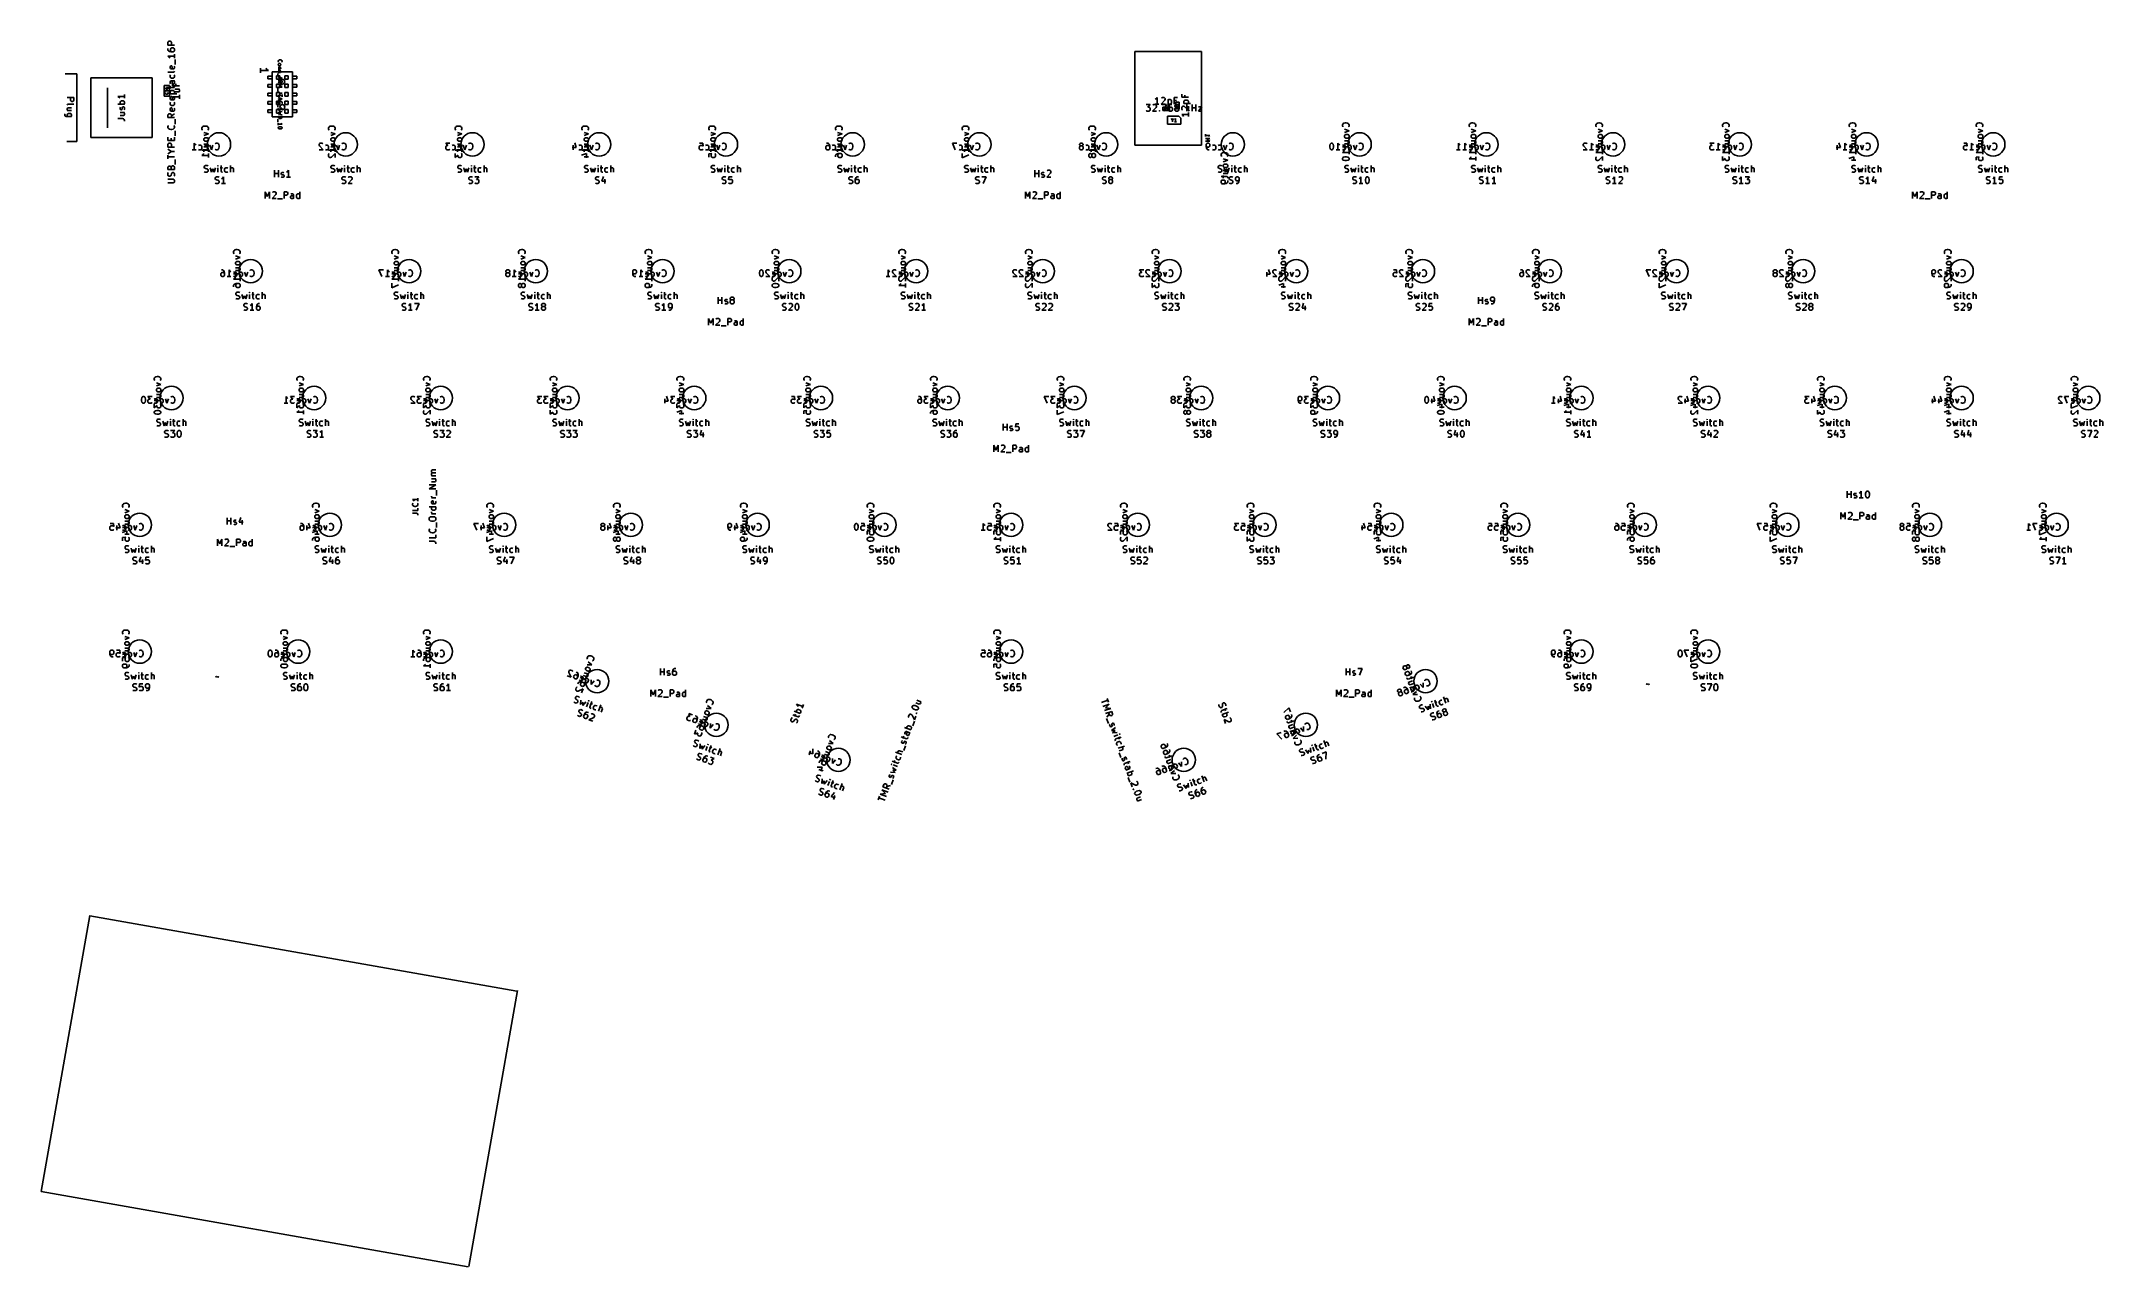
# Model space of a CAD drawing. Extents: x -8 to 301, y -173 to 11.
import ezdxf

# ---------------------------------------------------------------- set-up
doc = ezdxf.new("R2010")
doc.units = 0
doc.layers.add('BLACK', color=7, linetype='CONTINUOUS')

msp = doc.modelspace()

# ---------------------------------------------------------------- linework, layer by layer
at = {"layer": 'BLACK', "linetype": 'CONTINUOUS'}
for p, q in [((11.347319, 10.767382), (11.394938, 10.86262)), ((11.347319, 10.38643), (11.347319, 10.767382)), ((12.347319, 10.38643), (11.347319, 10.38643)), ((11.347319, 9.86262), (11.347319, 9.672144)), ((11.347319, 9.672144), (11.394938, 9.576906)), ((11.394938, 10.86262), (11.442557, 10.910239)), ((11.394938, 9.576906), (11.442557, 9.529287)), ((11.442557, 10.910239), (11.537795, 10.957858)), ((11.442557, 9.529287), (11.585414, 9.434049)), ((11.537795, 10.957858), (11.680652, 10.957858)), ((11.585414, 9.434049), (11.77589, 9.38643)), ((11.680652, 10.957858), (11.77589, 10.910239)), ((11.77589, 9.86262), (11.728271, 9.767382)), ((11.728271, 9.767382), (11.728271, 9.576906)), ((11.728271, 9.576906), (11.77589, 9.481668)), ((11.77589, 10.910239), (11.823509, 10.86262)), ((11.823509, 9.910239), (11.77589, 9.86262)), ((11.77589, 9.481668), (11.823509, 9.434049)), ((11.77589, 9.38643), (12.156842, 9.38643)), ((11.823509, 10.86262), (11.871128, 10.767382)), ((11.918747, 9.957858), (11.823509, 9.910239)), ((11.823509, 9.434049), (11.918747, 9.38643)), ((11.871128, 10.767382), (11.871128, 10.38643)), ((12.156842, 9.957858), (11.918747, 9.957858)), ((12.25208, 9.910239), (12.156842, 9.957858)), ((12.156842, 9.38643), (12.25208, 9.434049)), ((12.2997, 9.86262), (12.25208, 9.910239)), ((12.25208, 9.434049), (12.2997, 9.481668)), ((12.347319, 9.767382), (12.2997, 9.86262)), ((12.2997, 9.481668), (12.347319, 9.576906)), ((12.347319, 9.576906), (12.347319, 9.767382)), ((156.3, 9.4), (166.3, 9.4)), ((156.3, -4.6), (156.3, 9.4)), ((166.3, -4.6), (166.3, 9.40016)), ((12.347319, 8.719763), (11.347319, 8.719763)), ((11.347319, 8.719763), (11.490176, 8.624525)), ((12.204461, 6.33881), (11.347319, 6.33881)), ((11.490176, 8.624525), (11.585414, 8.529287)), ((11.585414, 8.529287), (11.633033, 8.434049)), ((11.680652, 7.148334), (11.728271, 7.243572)), ((11.680652, 6.957858), (11.680652, 7.148334)), ((11.728271, 6.86262), (11.680652, 6.957858)), ((11.728271, 7.243572), (11.823509, 7.291191)), ((11.823509, 6.815001), (11.728271, 6.86262)), ((11.823509, 7.291191), (11.918747, 7.291191)), ((12.204461, 6.815001), (11.823509, 6.815001)), ((11.918747, 7.291191), (12.013985, 6.815001)), ((12.2997, 6.86262), (12.204461, 6.815001)), ((12.2997, 6.386429), (12.204461, 6.33881)), ((12.2997, 7.243572), (12.347319, 7.148334)), ((12.347319, 6.957858), (12.2997, 6.86262)), ((12.347319, 6.481667), (12.2997, 6.386429)), ((12.347319, 9.005477), (12.347319, 8.434049)), ((12.347319, 7.148334), (12.347319, 6.957858)), ((12.442557, 7.481668), (12.442557, 8.243572)), ((25.238272, 6.242948), (25.238272, 6.910605)), ((25.238272, 6.576777), (26.406672, 6.576777)), ((26.128482, 6.799329), (26.072844, 6.910605)), ((26.239758, 6.688053), (26.128482, 6.799329)), ((26.406672, 6.576777), (26.239758, 6.688053)), ((26.976, 6.391), (26.976, 4.905)), ((30.024, 6.391), (26.976, 6.391)), ((27.874136, 7.993519), (27.901956, 8.076976)), ((27.874136, 7.937881), (27.874136, 7.993519)), ((27.901956, 7.854424), (27.874136, 7.937881)), ((27.874136, 7.492776), (27.901956, 7.548414)), ((27.874136, 7.409319), (27.874136, 7.492776)), ((27.901956, 7.353681), (27.874136, 7.409319)), ((28.263603, 7.047671), (27.874136, 7.047671)), ((28.180146, 6.7973), (27.874136, 6.7973)), ((28.263603, 6.519109), (27.874136, 6.519109)), ((28.180146, 6.268738), (27.874136, 6.268738)), ((27.901956, 8.076976), (27.957594, 8.132614)), ((27.929775, 7.826605), (27.901956, 7.854424)), ((27.901956, 7.548414), (27.929775, 7.576233)), ((27.929775, 7.325862), (27.901956, 7.353681)), ((27.929775, 7.576233), (27.985413, 7.604052)), ((27.985413, 7.298043), (27.929775, 7.325862)), ((27.957594, 8.132614), (28.013232, 8.160433)), ((27.985413, 7.604052), (28.152327, 7.604052)), ((28.152327, 7.298043), (27.985413, 7.298043)), ((28.013232, 8.160433), (28.124508, 8.188252)), ((28.124508, 8.188252), (28.207965, 8.188252)), ((28.152327, 7.604052), (28.207965, 7.576233)), ((28.207965, 7.325862), (28.152327, 7.298043)), ((28.235784, 6.825119), (28.180146, 6.7973)), ((28.235784, 6.296557), (28.180146, 6.268738)), ((28.207965, 8.188252), (28.319241, 8.160433)), ((28.207965, 7.576233), (28.235784, 7.548414)), ((28.235784, 7.353681), (28.207965, 7.325862)), ((28.207965, 7.047671), (28.235784, 7.019852)), ((28.207965, 6.519109), (28.235784, 6.49129)), ((28.235784, 7.548414), (28.263603, 7.492776)), ((28.263603, 7.409319), (28.235784, 7.353681)), ((28.235784, 7.019852), (28.263603, 6.964214)), ((28.263603, 6.880757), (28.235784, 6.825119)), ((28.235784, 6.49129), (28.263603, 6.435652)), ((28.263603, 6.352195), (28.235784, 6.296557)), ((28.263603, 7.492776), (28.263603, 7.409319)), ((28.263603, 6.964214), (28.263603, 6.880757)), ((28.263603, 6.435652), (28.263603, 6.352195)), ((28.319241, 8.160433), (28.374879, 8.132614)), ((28.374879, 8.132614), (28.430517, 8.076976)), ((28.430517, 7.854424), (28.402698, 7.826605)), ((28.430517, 8.076976), (28.458336, 7.993519)), ((28.458336, 7.937881), (28.430517, 7.854424)), ((28.458336, 7.993519), (28.458336, 7.937881)), ((30.024, 4.905), (30.024, 6.391)), ((-2.3075, 6.055), (-4.0375, 6.055)), ((-2.3075, 6.055), (-2.3075, -4.045)), ((-0.2075, 5.475), (-0.2075, -3.475)), ((8.9625, 5.475), (-0.2075, 5.475)), ((2.3025, 4), (2.3025, -2)), ((8.9625, 5.475), (8.9625, -3.475)), ((10.77, 2.72), (10.77, 4.32)), ((10.77, 4.32), (11.57, 4.32)), ((10.951927, 3.986666), (10.951927, 3.910476)), ((10.951927, 3.910476), (10.970975, 3.87238)), ((11.351927, 3.529524), (10.951927, 3.529524)), ((10.951927, 3.529524), (11.00907, 3.491428)), ((10.951927, 3.186667), (10.970975, 3.243809)), ((10.951927, 3.148571), (10.951927, 3.186667)), ((10.970975, 3.091428), (10.951927, 3.148571)), ((10.970975, 3.87238), (10.990022, 3.853333)), ((10.970975, 3.243809), (10.990022, 3.262857)), ((11.00907, 3.053333), (10.970975, 3.091428)), ((10.990022, 3.853333), (11.047165, 3.815238)), ((11.00907, 3.491428), (11.047165, 3.453333)), ((11.047165, 3.815238), (11.123356, 3.79619)), ((11.047165, 3.453333), (11.066213, 3.415238)), ((11.123356, 3.986666), (11.104308, 3.948571)), ((11.104308, 3.948571), (11.104308, 3.87238)), ((11.104308, 3.87238), (11.123356, 3.834285)), ((11.142403, 4.005714), (11.123356, 3.986666)), ((11.123356, 3.834285), (11.142403, 3.815238)), ((11.123356, 3.79619), (11.275737, 3.79619)), ((11.180499, 4.024761), (11.142403, 4.005714)), ((11.142403, 3.815238), (11.180499, 3.79619)), ((11.275737, 4.024761), (11.180499, 4.024761)), ((11.313832, 4.005714), (11.275737, 4.024761)), ((11.275737, 3.79619), (11.313832, 3.815238)), ((11.33288, 3.091428), (11.294784, 3.053333)), ((11.33288, 3.986666), (11.313832, 4.005714)), ((11.313832, 3.815238), (11.33288, 3.834285)), ((11.313832, 3.262857), (11.33288, 3.243809)), ((11.351927, 3.948571), (11.33288, 3.986666)), ((11.33288, 3.834285), (11.351927, 3.87238)), ((11.33288, 3.243809), (11.351927, 3.186667)), ((11.351927, 3.148571), (11.33288, 3.091428)), ((11.347319, 4.005476), (12.204461, 4.005476)), ((11.351927, 3.87238), (11.351927, 3.948571)), ((11.351927, 3.643809), (11.351927, 3.415238)), ((11.351927, 3.186667), (11.351927, 3.148571)), ((11.57, 4.32), (11.57, 2.72)), ((11.680652, 5.815), (11.728271, 5.910238)), ((11.680652, 5.624524), (11.680652, 5.815)), ((11.728271, 5.529286), (11.680652, 5.624524)), ((11.728271, 4.957857), (11.680652, 4.862619)), ((11.680652, 4.862619), (11.680652, 4.672143)), ((11.680652, 4.672143), (11.728271, 4.576905)), ((11.680652, 3.862619), (11.680652, 4.243571)), ((11.680652, 3.386428), (11.728271, 3.481666)), ((11.680652, 3.195952), (11.680652, 3.386428)), ((11.728271, 3.100714), (11.680652, 3.195952)), ((11.680652, 3.100714), (12.680652, 3.100714)), ((11.77589, 5.481667), (11.728271, 5.529286)), ((11.823509, 5.005476), (11.728271, 4.957857)), ((11.728271, 3.481666), (11.77589, 3.529285)), ((11.871128, 5.434048), (11.77589, 5.481667)), ((11.77589, 3.529285), (11.871128, 3.576904)), ((12.347319, 5.005476), (11.823509, 5.005476)), ((12.156842, 5.434048), (11.871128, 5.434048)), ((11.871128, 3.576904), (12.156842, 3.576904)), ((11.966366, 4.910238), (11.918747, 5.005476)), ((11.966366, 4.672143), (11.966366, 4.910238)), ((12.013985, 4.576905), (11.966366, 4.672143)), ((12.109223, 4.529286), (12.013985, 4.576905)), ((12.054819, 4.258095), (12.054819, 4.734285)), ((13.054819, 4.258095), (12.054819, 4.258095)), ((12.204461, 4.529286), (12.109223, 4.529286)), ((12.25208, 5.481667), (12.156842, 5.434048)), ((12.156842, 3.576904), (12.25208, 3.529285)), ((12.2997, 4.576905), (12.204461, 4.529286)), ((12.204461, 4.005476), (12.2997, 4.053095)), ((12.2997, 5.529286), (12.25208, 5.481667)), ((12.25208, 3.529285), (12.2997, 3.481666)), ((12.2997, 5.910238), (12.347319, 5.815)), ((12.347319, 5.624524), (12.2997, 5.529286)), ((12.2997, 5.005476), (12.347319, 4.910238)), ((12.347319, 4.672143), (12.2997, 4.576905)), ((12.2997, 4.053095), (12.347319, 4.148333)), ((12.2997, 3.481666), (12.347319, 3.386428)), ((12.347319, 3.195952), (12.2997, 3.100714)), ((12.347319, 5.815), (12.347319, 5.624524)), ((12.347319, 4.910238), (12.347319, 4.672143)), ((12.347319, 4.148333), (12.347319, 4.243571)), ((12.347319, 3.386428), (12.347319, 3.195952)), ((12.388152, 3.781904), (13.054819, 3.781904)), ((12.388152, 3.353333), (12.911961, 3.353333)), ((12.531009, 4.591428), (12.531009, 4.258095)), ((12.911961, 3.353333), (13.0072, 3.400952)), ((13.0072, 3.734285), (12.95958, 3.781904)), ((13.054819, 3.639047), (13.0072, 3.734285)), ((13.0072, 3.400952), (13.054819, 3.49619)), ((13.054819, 3.49619), (13.054819, 3.639047)), ((26.976, 5.743), (26.341, 5.742999)), ((26.341, 5.337), (26.341, 5.742999)), ((26.976, 5.337), (26.341, 5.337)), ((26.341, 4.473), (26.976, 4.473)), ((26.341, 4.066999), (26.341, 4.473)), ((26.976, 4.067), (26.341, 4.066999)), ((26.341, 3.203), (26.976, 3.203)), ((26.341, 2.797), (26.341, 3.203)), ((26.976, 4.905), (26.976, 3.635)), ((26.976, 3.635), (26.976, 2.365)), ((27.611, 5.794), (27.611, 5.286)), ((28.119, 5.794), (27.611, 5.794)), ((27.611, 5.286), (28.119, 5.286)), ((27.611, 4.524), (27.611001, 4.016)), ((28.119, 4.524), (27.611, 4.524)), ((27.611, 3.254), (27.611, 2.746)), ((28.119, 3.254), (27.611, 3.254)), ((27.611001, 4.016), (28.119, 4.016)), ((27.818498, 6.129643), (27.818498, 5.684538)), ((27.818498, 3.931938), (27.818498, 3.486833)), ((27.874136, 5.628899), (28.458336, 5.434166)), ((28.458336, 5.434166), (27.874136, 5.239433)), ((27.874136, 5.044699), (28.458336, 5.044699)), ((27.874136, 4.710871), (28.152327, 4.905604)), ((27.874136, 4.460499), (28.458336, 4.460499)), ((28.458336, 4.071033), (27.874136, 4.071033)), ((27.874136, 3.347737), (27.874136, 3.403375)), ((27.901956, 3.26428), (27.874136, 3.347737)), ((27.957594, 3.208642), (27.901956, 3.26428)), ((28.041051, 3.180823), (27.957594, 3.208642)), ((28.041051, 5.573261), (28.041051, 5.295071)), ((28.458336, 4.460499), (28.041051, 4.265766)), ((28.041051, 4.265766), (28.458336, 4.071033)), ((28.458336, 3.180823), (28.041051, 3.180823)), ((28.119, 5.286), (28.119, 5.794)), ((28.119, 4.016), (28.119, 4.524)), ((28.119, 2.746), (28.119, 3.254)), ((28.152327, 4.822147), (28.152327, 5.044699)), ((28.180146, 4.766509), (28.152327, 4.822147)), ((28.207965, 4.73869), (28.180146, 4.766509)), ((28.263603, 4.710871), (28.207965, 4.73869)), ((28.34706, 4.710871), (28.263603, 4.710871)), ((28.402698, 4.73869), (28.34706, 4.710871)), ((28.430517, 4.766509), (28.402698, 4.73869)), ((28.458336, 4.822147), (28.430517, 4.766509)), ((28.458336, 5.044699), (28.458336, 4.822147)), ((28.881, 5.794), (28.881, 5.286)), ((29.389, 5.794), (28.881, 5.794)), ((28.881, 5.286), (29.389, 5.286)), ((28.881, 4.524), (28.881, 4.016)), ((29.389, 4.524), (28.881, 4.524)), ((28.881, 4.016), (29.388999, 4.016)), ((28.881, 3.254), (28.881, 2.746)), ((29.389, 3.254), (28.881, 3.254)), ((29.388999, 4.016), (29.389, 4.524)), ((29.389, 5.286), (29.389, 5.794)), ((29.389, 2.746), (29.389, 3.254)), ((30.024, 5.743), (30.659, 5.742999)), ((30.659, 5.337), (30.024, 5.337)), ((30.024, 3.635), (30.024, 4.905)), ((30.024, 4.473), (30.659, 4.473)), ((30.659, 4.066999), (30.024, 4.067)), ((30.024, 2.365), (30.024, 3.635)), ((30.024, 3.203), (30.659, 3.203)), ((30.659, 5.742999), (30.659, 5.337)), ((30.659, 4.473), (30.659, 4.066999)), ((30.659, 3.203), (30.659, 2.797)), ((-4.090652, -0.005589), (-4.043033, 0.089648)), ((-3.757319, 2.51822), (-2.757319, 2.51822)), ((-3.757319, 1.375363), (-3.7097, 1.470601)), ((-3.7097, 0.946791), (-3.757319, 0.851553)), ((-3.757319, 0.851553), (-3.757319, 0.708696)), ((-3.757319, 0.708696), (-3.7097, 0.613458)), ((-3.090652, 0.565839), (-3.757319, 0.565839)), ((-3.757319, -0.053208), (-3.7097, 0.042029)), ((-3.7097, 1.470601), (-3.614461, 1.51822)), ((-3.614461, 0.99441), (-3.7097, 0.946791)), ((-3.7097, 0.613458), (-3.66208, 0.565839)), ((-3.7097, 0.042029), (-3.66208, 0.089648)), ((-3.66208, 0.089648), (-3.566842, 0.137267)), ((-3.614461, 1.51822), (-2.757319, 1.51822)), ((-3.090652, 0.99441), (-3.614461, 0.99441)), ((-3.566842, 0.137267), (-3.281128, 0.137267)), ((-3.281128, 2.137268), (-3.281128, 2.51822)), ((-3.233509, 2.04203), (-3.281128, 2.137268)), ((-3.281128, 0.137267), (-3.18589, 0.089648)), ((-3.18589, 1.994411), (-3.233509, 2.04203)), ((-3.090652, 1.946792), (-3.18589, 1.994411)), ((-3.18589, 0.089648), (-3.138271, 0.042029)), ((-3.138271, 0.042029), (-3.090652, -0.053208)), ((-2.947795, 1.946792), (-3.090652, 1.946792)), ((-2.852557, 1.994411), (-2.947795, 1.946792)), ((-2.804938, 2.04203), (-2.852557, 1.994411)), ((-2.757319, 2.137268), (-2.804938, 2.04203)), ((-2.757319, 2.51822), (-2.757319, 2.137268)), ((4.832319, 2.690476), (3.832319, 2.690476)), ((3.832319, 2.690476), (3.975176, 2.595238)), ((4.832319, 1.547619), (3.832319, 1.547619)), ((3.975176, 2.595238), (4.070414, 2.5)), ((4.070414, 2.5), (4.118033, 2.404762)), ((4.165652, 1.833333), (4.213271, 1.928571)), ((4.165652, 1.642857), (4.165652, 1.833333)), ((4.213271, 1.547619), (4.165652, 1.642857)), ((4.165652, 0.97619), (4.213271, 1.071428)), ((4.165652, 0.833333), (4.165652, 0.97619)), ((4.213271, 0.738095), (4.165652, 0.833333)), ((4.165652, 0.261904), (4.832319, 0.261904)), ((4.213271, 1.928571), (4.26089, 1.97619)), ((4.308509, 0.690476), (4.213271, 0.738095)), ((4.26089, 1.97619), (4.356128, 2.023809)), ((4.356128, 0.690476), (4.308509, 0.690476)), ((4.356128, 2.023809), (4.641842, 2.023809)), ((4.451366, 0.738095), (4.356128, 0.690476)), ((4.498985, 0.833333), (4.451366, 0.738095)), ((4.546604, 1.071428), (4.498985, 0.97619)), ((4.498985, 0.97619), (4.498985, 0.833333)), ((4.641842, 1.119047), (4.546604, 1.071428)), ((4.641842, 2.023809), (4.73708, 1.97619)), ((4.689461, 1.119047), (4.641842, 1.119047)), ((4.7847, 1.071428), (4.689461, 1.119047)), ((4.73708, 1.97619), (4.7847, 1.928571)), ((4.7847, 0.214285), (4.73708, 0.261904)), ((4.7847, 1.928571), (4.832319, 1.833333)), ((4.832319, 1.642857), (4.7847, 1.547619)), ((4.832319, 0.97619), (4.7847, 1.071428)), ((4.7847, 0.690476), (4.832319, 0.785714)), ((4.832319, 0.119047), (4.7847, 0.214285)), ((4.832319, 2.97619), (4.832319, 2.404762)), ((4.832319, 1.833333), (4.832319, 1.642857)), ((4.832319, 0.785714), (4.832319, 0.97619)), ((4.832319, -0.023809), (4.832319, 0.119047)), ((11.57, 2.72), (10.77, 2.72)), ((11.047165, 3.034286), (11.00907, 3.053333)), ((11.123356, 3.015238), (11.047165, 3.034286)), ((11.180499, 3.015238), (11.123356, 3.015238)), ((11.256689, 3.034286), (11.180499, 3.015238)), ((11.294784, 3.053333), (11.256689, 3.034286)), ((11.347319, -0.089762), (11.394938, 0.005475)), ((11.394938, 0.005475), (11.442557, 0.053094)), ((11.442557, 0.053094), (11.537795, 0.100713)), ((11.537795, 0.100713), (11.680652, 0.100713)), ((11.680652, 2.529285), (11.728271, 2.624523)), ((11.680652, 2.338809), (11.680652, 2.529285)), ((11.728271, 2.243571), (11.680652, 2.338809)), ((11.680652, 1.719761), (11.728271, 1.814999)), ((11.680652, 1.529285), (11.680652, 1.719761)), ((11.728271, 1.434047), (11.680652, 1.529285)), ((11.680652, 0.814999), (11.728271, 0.910237)), ((11.680652, 0.624523), (11.680652, 0.814999)), ((11.728271, 0.529285), (11.680652, 0.624523)), ((11.680652, 0.100713), (11.77589, 0.053094)), ((11.728271, 2.624523), (11.823509, 2.672142)), ((11.823509, 2.195952), (11.728271, 2.243571)), ((11.77589, 1.386428), (11.728271, 1.434047)), ((11.728271, 0.910237), (11.823509, 0.957856)), ((11.823509, 0.481666), (11.728271, 0.529285)), ((11.871128, 1.338809), (11.77589, 1.386428)), ((11.77589, 0.053094), (11.823509, 0.005475)), ((11.823509, 2.672142), (11.918747, 2.672142)), ((12.204461, 2.195952), (11.823509, 2.195952)), ((11.823509, 0.957856), (11.918747, 0.957856)), ((12.204461, 0.481666), (11.823509, 0.481666)), ((11.823509, 0.005475), (11.871128, -0.089762)), ((12.156842, 1.338809), (11.871128, 1.338809)), ((12.347319, 0.100713), (11.871128, -0.232619)), ((11.918747, 2.672142), (12.013985, 2.195952)), ((11.918747, 0.957856), (12.013985, 0.481666)), ((13.054819, 2.639047), (12.054819, 2.639047)), ((12.054819, 2.639047), (12.197676, 2.543809)), ((12.25208, 1.386428), (12.156842, 1.338809)), ((12.197676, 2.543809), (12.292914, 2.448571)), ((12.2997, 2.243571), (12.204461, 2.195952)), ((12.2997, 0.529285), (12.204461, 0.481666)), ((12.2997, 1.434047), (12.25208, 1.386428)), ((12.292914, 2.448571), (12.340533, 2.353333)), ((12.2997, 2.624523), (12.347319, 2.529285)), ((12.347319, 2.338809), (12.2997, 2.243571)), ((12.2997, 1.814999), (12.347319, 1.719761)), ((12.347319, 1.529285), (12.2997, 1.434047)), ((12.2997, 0.910237), (12.347319, 0.814999)), ((12.347319, 0.624523), (12.2997, 0.529285)), ((12.347319, 2.529285), (12.347319, 2.338809)), ((12.347319, 1.719761), (12.347319, 1.529285)), ((12.347319, 0.814999), (12.347319, 0.624523)), ((13.054819, 2.924761), (13.054819, 2.353333)), ((26.976, 2.797), (26.341, 2.797)), ((26.341, 1.933001), (26.976, 1.933)), ((26.341, 1.527), (26.341, 1.933001)), ((26.976, 1.527), (26.341, 1.527)), ((26.341, 0.663), (26.976, 0.663)), ((26.341, 0.257001), (26.341, 0.663)), ((26.976, 0.257), (26.341, 0.257001)), ((26.976, 2.365), (26.976, 1.095)), ((26.976, 1.095), (26.976, -0.391)), ((27.611, 2.746), (28.119, 2.746)), ((27.611001, 1.984), (27.611, 1.476)), ((27.611, 1.476), (28.119, 1.476)), ((27.611, 0.714), (27.611, 0.206)), ((28.119, 0.714), (27.611, 0.714)), ((27.611, 0.206), (28.119, 0.206)), ((28.119, 1.984), (27.611001, 1.984)), ((27.818498, 1.51168), (27.818498, 1.066575)), ((27.874136, 2.819175), (28.458336, 2.819175)), ((27.874136, 2.540984), (28.458336, 2.346251)), ((28.458336, 2.346251), (27.874136, 2.151518)), ((27.901956, 1.873327), (27.874136, 1.78987)), ((27.874136, 1.78987), (27.874136, 1.734232)), ((27.874136, 1.734232), (27.901956, 1.650775)), ((27.901956, 0.955298), (27.874136, 0.871841)), ((27.874136, 0.871841), (27.874136, 0.732746)), ((27.874136, 0.732746), (27.901956, 0.677108)), ((28.458336, 0.426736), (27.874136, 0.287641)), ((27.874136, 0.287641), (28.291422, 0.176365)), ((28.291422, 0.176365), (27.874136, 0.065089)), ((27.874136, 0.065089), (28.458336, -0.074006)), ((27.957594, 1.928965), (27.901956, 1.873327)), ((27.901956, 1.650775), (27.929775, 1.622956)), ((27.901956, 0.677108), (27.929775, 0.649289)), ((27.929775, 1.622956), (28.124508, 1.622956)), ((27.929775, 0.649289), (27.985413, 0.62147)), ((28.013232, 1.956784), (27.957594, 1.928965)), ((27.985413, 0.62147), (28.041051, 0.62147)), ((28.124508, 1.984603), (28.013232, 1.956784)), ((28.041051, 2.485346), (28.041051, 2.207156)), ((28.041051, 0.62147), (28.096689, 0.649289)), ((28.096689, 0.649289), (28.124508, 0.677108)), ((28.119, 1.476), (28.119, 1.984)), ((28.119, 0.206), (28.119, 0.714)), ((28.207965, 1.984603), (28.124508, 1.984603)), ((28.124508, 1.622956), (28.124508, 1.734232)), ((28.124508, 0.677108), (28.152327, 0.732746)), ((28.152327, 0.732746), (28.180146, 0.844022)), ((28.180146, 0.844022), (28.207965, 0.89966)), ((28.319241, 1.956784), (28.207965, 1.984603)), ((28.207965, 0.89966), (28.235784, 0.927479)), ((28.235784, 0.927479), (28.291422, 0.955298)), ((28.291422, 0.955298), (28.34706, 0.955298)), ((28.374879, 1.928965), (28.319241, 1.956784)), ((28.34706, 0.955298), (28.402698, 0.927479)), ((28.430517, 1.873327), (28.374879, 1.928965)), ((28.402698, 0.927479), (28.430517, 0.89966)), ((28.458336, 1.78987), (28.430517, 1.873327)), ((28.430517, 1.650775), (28.458336, 1.706413)), ((28.430517, 0.89966), (28.458336, 0.844022)), ((28.458336, 0.704927), (28.430517, 0.62147)), ((28.458336, 2.986089), (28.458336, 2.652261)), ((28.458336, 1.706413), (28.458336, 1.78987)), ((28.458336, 0.844022), (28.458336, 0.704927)), ((28.881, 2.746), (29.389, 2.746)), ((28.881, 1.984), (28.881, 1.476)), ((29.388999, 1.984), (28.881, 1.984)), ((28.881, 1.476), (29.389, 1.476)), ((28.881, 0.714), (28.881, 0.206)), ((29.389, 0.714), (28.881, 0.714)), ((28.881, 0.206), (29.389, 0.206)), ((29.389, 1.476), (29.388999, 1.984)), ((29.389, 0.206), (29.389, 0.714)), ((30.659, 2.797), (30.024, 2.797)), ((30.024, 1.095), (30.024, 2.365)), ((30.024, 1.933), (30.659, 1.933001)), ((30.659, 1.527), (30.024, 1.527)), ((30.024, -0.391), (30.024, 1.095)), ((30.024, 0.663), (30.659, 0.663)), ((30.024, 0.257), (30.659, 0.257001)), ((30.659, 1.933001), (30.659, 1.527)), ((30.659, 0.663), (30.659, 0.257001)), ((157.989524, 1.47518), (158.608571, 1.47518)), ((158.037143, 0.5228), (157.989524, 0.570419)), ((158.132381, 0.47518), (158.037143, 0.5228)), ((158.418095, 0.47518), (158.132381, 0.47518)), ((158.608571, 1.47518), (158.275238, 1.094228)), ((158.275238, 1.094228), (158.418095, 1.094228)), ((158.418095, 1.094228), (158.513333, 1.046609)), ((158.513333, 0.5228), (158.418095, 0.47518)), ((158.513333, 1.046609), (158.560952, 0.99899)), ((158.560952, 0.570419), (158.513333, 0.5228)), ((158.560952, 0.99899), (158.608571, 0.903752)), ((158.608571, 0.665657), (158.560952, 0.570419)), ((158.608571, 0.903752), (158.608571, 0.665657)), ((159.513333, 1.046609), (158.941905, 0.47518)), ((158.941905, 0.47518), (159.560952, 0.47518)), ((158.989524, 1.379942), (159.037143, 1.427561)), ((159.037143, 1.427561), (159.132381, 1.47518)), ((159.132381, 1.47518), (159.370476, 1.47518)), ((159.442381, 2.307085), (159.347143, 2.259466)), ((159.918571, 1.54518), (159.347143, 1.54518)), ((159.370476, 1.47518), (159.465714, 1.427561)), ((159.537619, 2.402323), (159.442381, 2.307085)), ((159.465714, 1.427561), (159.513333, 1.379942)), ((159.513333, 1.379942), (159.560952, 1.284704)), ((159.560952, 1.189466), (159.513333, 1.046609)), ((159.632857, 2.54518), (159.537619, 2.402323)), ((159.560952, 1.284704), (159.560952, 1.189466)), ((159.632857, 1.54518), (159.632857, 2.54518)), ((159.941905, 0.5228), (159.989524, 0.570419)), ((159.989524, 0.47518), (159.941905, 0.5228)), ((159.989524, 0.570419), (160.037143, 0.5228)), ((159.989524, 0.570419), (159.989524, 0.47518)), ((160.037143, 0.5228), (159.989524, 0.47518)), ((160.823333, 2.116609), (160.251905, 1.54518)), ((160.251905, 1.54518), (160.870952, 1.54518)), ((160.299524, 2.449942), (160.347143, 2.497561)), ((160.347143, 2.497561), (160.442381, 2.54518)), ((160.370476, 1.47518), (161.037142, 1.47518)), ((160.442381, 2.54518), (160.680476, 2.54518)), ((160.49, 1.09), (161.49, 1.09)), ((160.49, 0.59), (160.49, 1.09)), ((161.49, 0.59), (160.49, 0.59)), ((161.037142, 1.47518), (160.608571, 0.47518)), ((160.680476, 2.54518), (160.775714, 2.497561)), ((160.775714, 2.497561), (160.823333, 2.449942)), ((160.793572, 0.869282), (160.805476, 0.916901)), ((160.793572, 0.833568), (160.793572, 0.869282)), ((160.805476, 0.785949), (160.793572, 0.833568)), ((160.805476, 0.916901), (160.817381, 0.94071)), ((160.817381, 0.762139), (160.805476, 0.785949)), ((160.817381, 0.94071), (160.841191, 0.96452)), ((160.841191, 0.73833), (160.817381, 0.762139)), ((160.823333, 2.449942), (160.870952, 2.354704)), ((160.870952, 2.259466), (160.823333, 2.116609)), ((160.841191, 0.96452), (160.876905, 0.976425)), ((160.876905, 0.726425), (160.841191, 0.73833)), ((160.870952, 2.354704), (160.870952, 2.259466)), ((160.876905, 0.976425), (160.900714, 0.976425)), ((160.900714, 0.726425), (160.876905, 0.726425)), ((160.900714, 0.976425), (160.936429, 0.96452)), ((160.936429, 0.73833), (160.900714, 0.726425)), ((160.936429, 0.96452), (160.948333, 0.952615)), ((160.948333, 0.750234), (160.936429, 0.73833)), ((161.174524, 0.869282), (161.031667, 0.726425)), ((161.031667, 0.726425), (161.186429, 0.726425)), ((161.043572, 0.952615), (161.055476, 0.96452)), ((161.055476, 0.96452), (161.079286, 0.976425)), ((161.079286, 0.976425), (161.13881, 0.976425)), ((161.13881, 0.976425), (161.162619, 0.96452)), ((161.162619, 0.96452), (161.174524, 0.952615)), ((161.174524, 0.952615), (161.186429, 0.928806)), ((161.186429, 0.904996), (161.174524, 0.869282)), ((161.186429, 0.928806), (161.186429, 0.904996)), ((161.299524, 2.211847), (161.299524, 1.211847)), ((161.299524, 2.164228), (161.394762, 2.211847)), ((161.394762, 1.54518), (161.299524, 1.5928)), ((161.418095, 1.237085), (161.370476, 1.046609)), ((161.370476, 1.046609), (161.370476, 0.665657)), ((161.418095, 0.99899), (161.370476, 0.903752)), ((161.370476, 0.665657), (161.418095, 0.570419)), ((161.394762, 2.211847), (161.585238, 2.211847)), ((161.585238, 1.54518), (161.394762, 1.54518)), ((161.513333, 1.379942), (161.418095, 1.237085)), ((161.465714, 1.046609), (161.418095, 0.99899)), ((161.418095, 0.570419), (161.465714, 0.5228)), ((161.560952, 1.094228), (161.465714, 1.046609)), ((161.465714, 0.5228), (161.560952, 0.47518)), ((161.49, 1.09), (161.49, 0.59)), ((161.560952, 1.427561), (161.513333, 1.379942)), ((161.65619, 1.47518), (161.560952, 1.427561)), ((161.751428, 1.094228), (161.560952, 1.094228)), ((161.560952, 0.47518), (161.751428, 0.47518)), ((161.585238, 2.211847), (161.680476, 2.164228)), ((161.680476, 1.5928), (161.585238, 1.54518)), ((161.846666, 1.47518), (161.65619, 1.47518)), ((161.680476, 2.164228), (161.728095, 2.116609)), ((161.728095, 1.640419), (161.680476, 1.5928)), ((161.728095, 2.116609), (161.775714, 2.021371)), ((161.775714, 1.735657), (161.728095, 1.640419)), ((161.846666, 1.046609), (161.751428, 1.094228)), ((161.751428, 0.47518), (161.846666, 0.5228)), ((161.775714, 2.021371), (161.775714, 1.735657)), ((161.894285, 0.99899), (161.846666, 1.046609)), ((161.846666, 0.5228), (161.894285, 0.570419)), ((161.941904, 0.903752), (161.894285, 0.99899)), ((161.894285, 0.570419), (161.941904, 0.665657)), ((161.941904, 0.665657), (161.941904, 0.903752)), ((162.204286, 1.54518), (162.204286, 2.54518)), ((162.204286, 2.54518), (162.680476, 2.54518)), ((162.537619, 2.06899), (162.204286, 2.06899)), ((162.322857, 1.284704), (162.370476, 1.379942)), ((162.322857, 1.237085), (162.322857, 1.284704)), ((162.370476, 1.141847), (162.322857, 1.237085)), ((162.370476, 0.951371), (162.322857, 0.856133)), ((162.322857, 0.856133), (162.322857, 0.665657)), ((162.322857, 0.665657), (162.370476, 0.570419)), ((162.370476, 1.379942), (162.418095, 1.427561)), ((162.418095, 1.094228), (162.370476, 1.141847)), ((162.418095, 0.99899), (162.370476, 0.951371)), ((162.370476, 0.570419), (162.418095, 0.5228)), ((162.418095, 1.427561), (162.513333, 1.47518)), ((162.513333, 1.046609), (162.418095, 1.094228)), ((162.513333, 1.046609), (162.418095, 0.99899)), ((162.418095, 0.5228), (162.513333, 0.47518)), ((162.47, 1.84), (162.97, 1.84)), ((162.47, 0.84), (162.47, 1.84)), ((162.97, 0.84), (162.47, 0.84)), ((162.513333, 1.47518), (162.703809, 1.47518)), ((162.703809, 1.046609), (162.513333, 1.046609)), ((162.513333, 0.47518), (162.703809, 0.47518)), ((162.833574, 1.465), (162.583574, 1.465)), ((162.583574, 1.465), (162.619289, 1.441191)), ((162.583574, 1.250714), (162.595479, 1.286429)), ((162.583574, 1.226905), (162.583574, 1.250714)), ((162.595479, 1.191191), (162.583574, 1.226905)), ((162.595479, 1.286429), (162.607384, 1.298333)), ((162.619289, 1.167381), (162.595479, 1.191191)), ((162.619289, 1.441191), (162.643098, 1.417381)), ((162.643098, 1.155476), (162.619289, 1.167381)), ((162.643098, 1.417381), (162.655003, 1.393572)), ((162.690717, 1.143572), (162.643098, 1.155476)), ((162.726431, 1.143572), (162.690717, 1.143572)), ((162.703809, 1.47518), (162.799047, 1.427561)), ((162.799047, 1.094228), (162.703809, 1.046609)), ((162.799047, 0.99899), (162.703809, 1.046609)), ((162.703809, 0.47518), (162.799047, 0.5228)), ((162.77405, 1.155476), (162.726431, 1.143572)), ((162.79786, 1.167381), (162.77405, 1.155476)), ((162.82167, 1.191191), (162.79786, 1.167381)), ((162.799047, 1.427561), (162.846666, 1.379942)), ((162.846666, 1.141847), (162.799047, 1.094228)), ((162.846666, 0.951371), (162.799047, 0.99899)), ((162.799047, 0.5228), (162.846666, 0.570419)), ((162.809765, 1.298333), (162.82167, 1.286429)), ((162.82167, 1.286429), (162.833574, 1.250714)), ((162.833574, 1.226905), (162.82167, 1.191191)), ((162.833574, 1.536429), (162.833574, 1.393572)), ((162.833574, 1.250714), (162.833574, 1.226905)), ((162.846666, 1.379942), (162.894285, 1.284704)), ((162.894285, 1.237085), (162.846666, 1.141847)), ((162.894285, 0.856133), (162.846666, 0.951371)), ((162.846666, 0.570419), (162.894285, 0.665657)), ((162.894285, 1.284704), (162.894285, 1.237085)), ((162.894285, 0.665657), (162.894285, 0.856133)), ((162.97, 1.84), (162.97, 0.84)), ((163.334819, 2.554286), (163.334819, 3.030476)), ((164.334819, 2.554286), (163.334819, 2.554286)), ((163.334819, 1.030476), (163.382438, 1.125714)), ((163.334819, 0.792381), (163.334819, 1.030476)), ((163.382438, 0.697143), (163.334819, 0.792381)), ((163.382438, 1.125714), (163.430057, 1.173333)), ((163.430057, 0.649524), (163.382438, 0.697143)), ((163.430057, 1.173333), (163.525295, 1.220952)), ((163.525295, 1.220952), (163.620533, 1.220952)), ((163.620533, 1.220952), (163.76339, 1.173333)), ((163.668152, 1.935238), (163.715771, 2.030476)), ((163.668152, 1.744762), (163.668152, 1.935238)), ((163.715771, 1.649524), (163.668152, 1.744762)), ((163.668152, 1.649524), (164.668152, 1.649524)), ((163.715771, 2.030476), (163.76339, 2.078095)), ((163.76339, 2.078095), (163.858628, 2.125714)), ((163.76339, 1.173333), (164.334819, 0.601905)), ((163.811009, 2.887619), (163.811009, 2.554286)), ((163.858628, 2.125714), (164.144342, 2.125714)), ((164.084762, 0.47518), (164.084762, 1.47518)), ((164.465714, 1.141847), (164.084762, 0.760895)), ((164.144342, 2.125714), (164.23958, 2.078095)), ((164.18, 0.856133), (164.465714, 0.47518)), ((164.23958, 2.078095), (164.2872, 2.030476)), ((164.2872, 2.030476), (164.334819, 1.935238)), ((164.334819, 1.744762), (164.2872, 1.649524)), ((164.334819, 1.935238), (164.334819, 1.744762)), ((164.334819, 0.601905), (164.334819, 1.220952)), ((164.334819, 0.268571), (164.334819, -0.302856)), ((164.894286, 0.47518), (164.894286, 1.47518)), ((164.894286, 0.99899), (165.465714, 0.99899)), ((165.465714, 0.47518), (165.465714, 1.47518)), ((165.846667, 1.141847), (166.370476, 1.141847)), ((166.370476, 1.141847), (165.846667, 0.47518)), ((165.846667, 0.47518), (166.370476, 0.47518)), ((-4.090652, -0.148446), (-4.090652, -0.005589)), ((-4.043033, -0.243684), (-4.090652, -0.148446)), ((-3.995414, -0.291303), (-4.043033, -0.243684)), ((-3.900176, -0.338922), (-3.995414, -0.291303)), ((-3.090652, -0.338922), (-3.900176, -0.338922)), ((-3.757319, -0.243684), (-3.757319, -0.053208)), ((-3.7097, -0.338922), (-3.757319, -0.243684)), ((-3.090652, -0.243684), (-3.138271, -0.338922)), ((-3.090652, -0.053208), (-3.090652, -0.243684)), ((3.832319, -0.642857), (4.546604, -0.642857)), ((4.165652, -0.166666), (4.689461, -0.166666)), ((4.546604, -0.642857), (4.689461, -0.690476)), ((4.689461, -0.166666), (4.7847, -0.119047)), ((4.689461, -0.690476), (4.7847, -0.785714)), ((4.7847, -0.119047), (4.832319, -0.023809)), ((4.7847, -0.785714), (4.832319, -0.928571)), ((4.832319, -0.928571), (4.832319, -1.023809)), ((11.347319, -0.470714), (11.347319, -0.089762)), ((12.347319, -0.470714), (11.347319, -0.470714)), ((11.347319, -1.851667), (11.394938, -1.70881)), ((11.347319, -1.946905), (11.347319, -1.851667)), ((11.394938, -2.089762), (11.347319, -1.946905)), ((11.394938, -1.70881), (11.442557, -1.661191)), ((11.490176, -2.185), (11.394938, -2.089762)), ((11.585414, -2.232619), (11.490176, -2.185)), ((11.77589, -2.280238), (11.585414, -2.232619)), ((11.918747, -2.280238), (11.77589, -2.280238)), ((11.871128, -0.089762), (11.871128, -0.470714)), ((12.109223, -2.232619), (11.918747, -2.280238)), ((12.204461, -2.185), (12.109223, -2.232619)), ((12.2997, -2.089762), (12.204461, -2.185)), ((12.25208, -1.661191), (12.2997, -1.70881)), ((12.2997, -1.70881), (12.347319, -1.851667)), ((12.347319, -1.946905), (12.2997, -2.089762)), ((12.347319, -1.851667), (12.347319, -1.946905)), ((12.442557, -1.470715), (12.442557, -0.70881)), ((12.442557, -3.23262), (12.442557, -2.470715)), ((16.462438, -1.933332), (16.414819, -2.076189)), ((16.414819, -2.076189), (16.414819, -2.171427)), ((16.414819, -2.171427), (16.462438, -2.314284)), ((16.557676, -1.838094), (16.462438, -1.933332)), ((16.462438, -2.314284), (16.510057, -2.361903)), ((16.652914, -1.790475), (16.557676, -1.838094)), ((16.84339, -1.742856), (16.652914, -1.790475)), ((16.748152, -2.695237), (17.414819, -2.933332)), ((17.414819, -2.933332), (16.748152, -3.171427)), ((16.986247, -1.742856), (16.84339, -1.742856)), ((17.176723, -1.790475), (16.986247, -1.742856)), ((17.271961, -1.838094), (17.176723, -1.790475)), ((17.3672, -1.933332), (17.271961, -1.838094)), ((17.31958, -2.361903), (17.3672, -2.314284)), ((17.414819, -2.076189), (17.3672, -1.933332)), ((17.3672, -2.314284), (17.414819, -2.171427)), ((17.414819, -2.171427), (17.414819, -2.076189)), ((26.976, -0.391), (30.024, -0.391)), ((27.818498, -0.741663), (27.818498, -1.186767)), ((27.874136, -0.296558), (28.458336, -0.296558)), ((27.874136, -0.435653), (27.874136, -0.296558)), ((27.901956, -0.51911), (27.874136, -0.435653)), ((27.874136, -1.631872), (27.874136, -1.298044)), ((27.874136, -1.464958), (28.458336, -1.464958)), ((27.874136, -1.99352), (27.901956, -1.937882)), ((27.874136, -2.049158), (27.874136, -1.99352)), ((27.901956, -2.104796), (27.874136, -2.049158)), ((27.957594, -0.574748), (27.901956, -0.51911)), ((27.901956, -1.937882), (27.929775, -1.910063)), ((27.929775, -2.132615), (27.901956, -2.104796)), ((27.929775, -1.910063), (27.985413, -1.882244)), ((27.985413, -2.160434), (27.929775, -2.132615)), ((28.013232, -0.602567), (27.957594, -0.574748)), ((27.985413, -1.882244), (28.096689, -1.854425)), ((28.096689, -2.188253), (27.985413, -2.160434)), ((28.124508, -0.630386), (28.013232, -0.602567)), ((28.096689, -1.854425), (28.235784, -1.854425)), ((28.235784, -2.188253), (28.096689, -2.188253)), ((28.207965, -0.630386), (28.124508, -0.630386)), ((28.319241, -0.602567), (28.207965, -0.630386)), ((28.235784, -1.854425), (28.34706, -1.882244)), ((28.34706, -2.160434), (28.235784, -2.188253)), ((28.319241, -1.353682), (28.291422, -1.298044)), ((28.374879, -0.574748), (28.319241, -0.602567)), ((28.374879, -1.40932), (28.319241, -1.353682)), ((28.34706, -1.882244), (28.402698, -1.910063)), ((28.402698, -2.132615), (28.34706, -2.160434)), ((28.430517, -0.51911), (28.374879, -0.574748)), ((28.458336, -1.464958), (28.374879, -1.40932)), ((28.402698, -1.910063), (28.430517, -1.937882)), ((28.430517, -2.104796), (28.402698, -2.132615)), ((28.458336, -0.435653), (28.430517, -0.51911)), ((28.430517, -1.937882), (28.458336, -1.99352)), ((28.458336, -2.049158), (28.430517, -2.104796)), ((28.458336, -0.296558), (28.458336, -0.435653)), ((28.458336, -1.99352), (28.458336, -2.049158)), ((35.462438, -1.933332), (35.414819, -2.076189)), ((35.414819, -2.076189), (35.414819, -2.171427)), ((35.414819, -2.171427), (35.462438, -2.314284)), ((35.557676, -1.838094), (35.462438, -1.933332)), ((35.462438, -2.314284), (35.510057, -2.361903)), ((35.652914, -1.790475), (35.557676, -1.838094)), ((35.84339, -1.742856), (35.652914, -1.790475)), ((35.748152, -2.695237), (36.414819, -2.933332)), ((36.414819, -2.933332), (35.748152, -3.171427)), ((35.986247, -1.742856), (35.84339, -1.742856)), ((36.176723, -1.790475), (35.986247, -1.742856)), ((36.271961, -1.838094), (36.176723, -1.790475)), ((36.3672, -1.933332), (36.271961, -1.838094)), ((36.31958, -2.361903), (36.3672, -2.314284)), ((36.414819, -2.076189), (36.3672, -1.933332)), ((36.3672, -2.314284), (36.414819, -2.171427)), ((36.414819, -2.171427), (36.414819, -2.076189)), ((54.462438, -1.933332), (54.414819, -2.076189)), ((54.414819, -2.076189), (54.414819, -2.171427)), ((54.414819, -2.171427), (54.462438, -2.314284)), ((54.557676, -1.838094), (54.462438, -1.933332)), ((54.462438, -2.314284), (54.510057, -2.361903)), ((54.652914, -1.790475), (54.557676, -1.838094)), ((54.84339, -1.742856), (54.652914, -1.790475)), ((54.748152, -2.695237), (55.414819, -2.933332)), ((55.414819, -2.933332), (54.748152, -3.171427)), ((54.986247, -1.742856), (54.84339, -1.742856)), ((55.176723, -1.790475), (54.986247, -1.742856)), ((55.271961, -1.838094), (55.176723, -1.790475)), ((55.3672, -1.933332), (55.271961, -1.838094)), ((55.31958, -2.361903), (55.3672, -2.314284)), ((55.414819, -2.076189), (55.3672, -1.933332)), ((55.3672, -2.314284), (55.414819, -2.171427)), ((55.414819, -2.171427), (55.414819, -2.076189)), ((73.462438, -1.933332), (73.414819, -2.076189)), ((73.414819, -2.076189), (73.414819, -2.171427)), ((73.414819, -2.171427), (73.462438, -2.314284)), ((73.557676, -1.838094), (73.462438, -1.933332)), ((73.462438, -2.314284), (73.510057, -2.361903)), ((73.652914, -1.790475), (73.557676, -1.838094)), ((73.84339, -1.742856), (73.652914, -1.790475)), ((73.748152, -2.695237), (74.414819, -2.933332)), ((74.414819, -2.933332), (73.748152, -3.171427)), ((73.986247, -1.742856), (73.84339, -1.742856)), ((74.176723, -1.790475), (73.986247, -1.742856)), ((74.271961, -1.838094), (74.176723, -1.790475)), ((74.3672, -1.933332), (74.271961, -1.838094)), ((74.31958, -2.361903), (74.3672, -2.314284)), ((74.414819, -2.076189), (74.3672, -1.933332)), ((74.3672, -2.314284), (74.414819, -2.171427)), ((74.414819, -2.171427), (74.414819, -2.076189)), ((92.462438, -1.933332), (92.414819, -2.076189)), ((92.414819, -2.076189), (92.414819, -2.171427)), ((92.414819, -2.171427), (92.462438, -2.314284)), ((92.557676, -1.838094), (92.462438, -1.933332)), ((92.462438, -2.314284), (92.510057, -2.361903)), ((92.652914, -1.790475), (92.557676, -1.838094)), ((92.84339, -1.742856), (92.652914, -1.790475)), ((92.748152, -2.695237), (93.414819, -2.933332)), ((93.414819, -2.933332), (92.748152, -3.171427)), ((92.986247, -1.742856), (92.84339, -1.742856)), ((93.176723, -1.790475), (92.986247, -1.742856)), ((93.271961, -1.838094), (93.176723, -1.790475)), ((93.3672, -1.933332), (93.271961, -1.838094)), ((93.31958, -2.361903), (93.3672, -2.314284)), ((93.414819, -2.076189), (93.3672, -1.933332)), ((93.3672, -2.314284), (93.414819, -2.171427)), ((93.414819, -2.171427), (93.414819, -2.076189)), ((111.462438, -1.933332), (111.414819, -2.076189)), ((111.414819, -2.076189), (111.414819, -2.171427)), ((111.414819, -2.171427), (111.462438, -2.314284)), ((111.557676, -1.838094), (111.462438, -1.933332)), ((111.462438, -2.314284), (111.510057, -2.361903)), ((111.652914, -1.790475), (111.557676, -1.838094)), ((111.84339, -1.742856), (111.652914, -1.790475)), ((111.748152, -2.695237), (112.414819, -2.933332)), ((112.414819, -2.933332), (111.748152, -3.171427)), ((111.986247, -1.742856), (111.84339, -1.742856)), ((112.176723, -1.790475), (111.986247, -1.742856)), ((112.271961, -1.838094), (112.176723, -1.790475)), ((112.3672, -1.933332), (112.271961, -1.838094)), ((112.31958, -2.361903), (112.3672, -2.314284)), ((112.414819, -2.076189), (112.3672, -1.933332)), ((112.3672, -2.314284), (112.414819, -2.171427)), ((112.414819, -2.171427), (112.414819, -2.076189)), ((130.462438, -1.933332), (130.414819, -2.076189)), ((130.414819, -2.076189), (130.414819, -2.171427)), ((130.414819, -2.171427), (130.462438, -2.314284)), ((130.557676, -1.838094), (130.462438, -1.933332)), ((130.462438, -2.314284), (130.510057, -2.361903)), ((130.652914, -1.790475), (130.557676, -1.838094)), ((130.84339, -1.742856), (130.652914, -1.790475)), ((130.748152, -2.695237), (131.414819, -2.933332)), ((131.414819, -2.933332), (130.748152, -3.171427)), ((130.986247, -1.742856), (130.84339, -1.742856)), ((131.176723, -1.790475), (130.986247, -1.742856)), ((131.271961, -1.838094), (131.176723, -1.790475)), ((131.3672, -1.933332), (131.271961, -1.838094)), ((131.31958, -2.361903), (131.3672, -2.314284)), ((131.414819, -2.076189), (131.3672, -1.933332)), ((131.3672, -2.314284), (131.414819, -2.171427)), ((131.414819, -2.171427), (131.414819, -2.076189)), ((149.462438, -1.933332), (149.414819, -2.076189)), ((149.414819, -2.076189), (149.414819, -2.171427)), ((149.414819, -2.171427), (149.462438, -2.314284)), ((149.557676, -1.838094), (149.462438, -1.933332)), ((149.462438, -2.314284), (149.510057, -2.361903)), ((149.652914, -1.790475), (149.557676, -1.838094)), ((149.84339, -1.742856), (149.652914, -1.790475)), ((149.748152, -2.695237), (150.414819, -2.933332)), ((150.414819, -2.933332), (149.748152, -3.171427)), ((149.986247, -1.742856), (149.84339, -1.742856)), ((150.176723, -1.790475), (149.986247, -1.742856)), ((150.271961, -1.838094), (150.176723, -1.790475)), ((150.3672, -1.933332), (150.271961, -1.838094)), ((150.31958, -2.361903), (150.3672, -2.314284)), ((150.414819, -2.076189), (150.3672, -1.933332)), ((150.3672, -2.314284), (150.414819, -2.171427)), ((150.414819, -2.171427), (150.414819, -2.076189)), ((161.18, -1.47), (161.18, -0.27)), ((161.18, -0.27), (162.88, -0.27)), ((163.18, -1.47), (161.18, -1.47)), ((161.775239, -0.597149), (161.941905, -0.859054)), ((161.941905, -0.859054), (162.108572, -0.597149)), ((161.941905, -0.859054), (161.941905, -1.097149)), ((162.299048, -0.716197), (162.251429, -0.740006)), ((162.537143, -1.097149), (162.251429, -1.097149)), ((162.346667, -0.668578), (162.299048, -0.716197)), ((162.394286, -0.597149), (162.346667, -0.668578)), ((162.394286, -1.097149), (162.394286, -0.597149)), ((162.88, -0.27), (163.18, -0.57)), ((163.18, -0.57), (163.18, -1.47)), ((164.334819, -0.017142), (163.334819, -0.017142)), ((163.334819, -0.017142), (163.477676, -0.11238)), ((163.477676, -0.11238), (163.572914, -0.207618)), ((163.572914, -0.207618), (163.620533, -0.302856)), ((166.892784, -2.969316), (166.892784, -3.332173)), ((187.462438, -1.457141), (187.414819, -1.599998)), ((187.414819, -1.599998), (187.414819, -1.695236)), ((187.414819, -1.695236), (187.462438, -1.838093)), ((187.557676, -1.361903), (187.462438, -1.457141)), ((187.462438, -1.838093), (187.510057, -1.885712)), ((187.652914, -1.314284), (187.557676, -1.361903)), ((187.84339, -1.266665), (187.652914, -1.314284)), ((187.748152, -2.219046), (188.414819, -2.457141)), ((188.414819, -2.457141), (187.748152, -2.695236)), ((187.84339, -3.076189), (187.795771, -3.123808)), ((187.986247, -1.266665), (187.84339, -1.266665)), ((187.938628, -3.02857), (187.84339, -3.076189)), ((188.224342, -3.02857), (187.938628, -3.02857)), ((188.176723, -1.314284), (187.986247, -1.266665)), ((188.271961, -1.361903), (188.176723, -1.314284)), ((188.31958, -3.076189), (188.224342, -3.02857)), ((188.3672, -1.457141), (188.271961, -1.361903)), ((188.31958, -1.885712), (188.3672, -1.838093)), ((188.3672, -3.123808), (188.31958, -3.076189)), ((188.414819, -1.599998), (188.3672, -1.457141)), ((188.3672, -1.838093), (188.414819, -1.695236)), ((188.414819, -1.695236), (188.414819, -1.599998)), ((206.462438, -1.457141), (206.414819, -1.599998)), ((206.414819, -1.599998), (206.414819, -1.695236)), ((206.414819, -1.695236), (206.462438, -1.838093)), ((206.557676, -1.361903), (206.462438, -1.457141)), ((206.462438, -1.838093), (206.510057, -1.885712)), ((206.652914, -1.314284), (206.557676, -1.361903)), ((206.84339, -1.266665), (206.652914, -1.314284)), ((206.748152, -2.219046), (207.414819, -2.457141)), ((207.414819, -2.457141), (206.748152, -2.695236)), ((206.84339, -3.076189), (206.795771, -3.123808)), ((206.986247, -1.266665), (206.84339, -1.266665)), ((206.938628, -3.02857), (206.84339, -3.076189)), ((207.224342, -3.02857), (206.938628, -3.02857)), ((207.176723, -1.314284), (206.986247, -1.266665)), ((207.271961, -1.361903), (207.176723, -1.314284)), ((207.31958, -3.076189), (207.224342, -3.02857)), ((207.3672, -1.457141), (207.271961, -1.361903)), ((207.31958, -1.885712), (207.3672, -1.838093)), ((207.3672, -3.123808), (207.31958, -3.076189)), ((207.414819, -1.599998), (207.3672, -1.457141)), ((207.3672, -1.838093), (207.414819, -1.695236)), ((207.414819, -1.695236), (207.414819, -1.599998)), ((225.462438, -1.457141), (225.414819, -1.599998)), ((225.414819, -1.599998), (225.414819, -1.695236)), ((225.414819, -1.695236), (225.462438, -1.838093)), ((225.557676, -1.361903), (225.462438, -1.457141)), ((225.462438, -1.838093), (225.510057, -1.885712)), ((225.652914, -1.314284), (225.557676, -1.361903)), ((225.84339, -1.266665), (225.652914, -1.314284)), ((225.748152, -2.219046), (226.414819, -2.457141)), ((226.414819, -2.457141), (225.748152, -2.695236)), ((225.84339, -3.076189), (225.795771, -3.123808)), ((225.986247, -1.266665), (225.84339, -1.266665)), ((225.938628, -3.02857), (225.84339, -3.076189)), ((226.224342, -3.02857), (225.938628, -3.02857)), ((226.176723, -1.314284), (225.986247, -1.266665)), ((226.271961, -1.361903), (226.176723, -1.314284)), ((226.31958, -3.076189), (226.224342, -3.02857)), ((226.3672, -1.457141), (226.271961, -1.361903)), ((226.31958, -1.885712), (226.3672, -1.838093)), ((226.3672, -3.123808), (226.31958, -3.076189)), ((226.414819, -1.599998), (226.3672, -1.457141)), ((226.3672, -1.838093), (226.414819, -1.695236)), ((226.414819, -1.695236), (226.414819, -1.599998)), ((244.462438, -1.457141), (244.414819, -1.599998)), ((244.414819, -1.599998), (244.414819, -1.695236)), ((244.414819, -1.695236), (244.462438, -1.838093)), ((244.557676, -1.361903), (244.462438, -1.457141)), ((244.462438, -1.838093), (244.510057, -1.885712)), ((244.652914, -1.314284), (244.557676, -1.361903)), ((244.84339, -1.266665), (244.652914, -1.314284)), ((244.748152, -2.219046), (245.414819, -2.457141)), ((245.414819, -2.457141), (244.748152, -2.695236)), ((244.84339, -3.076189), (244.795771, -3.123808)), ((244.986247, -1.266665), (244.84339, -1.266665)), ((244.938628, -3.02857), (244.84339, -3.076189)), ((245.224342, -3.02857), (244.938628, -3.02857)), ((245.176723, -1.314284), (244.986247, -1.266665)), ((245.271961, -1.361903), (245.176723, -1.314284)), ((245.31958, -3.076189), (245.224342, -3.02857)), ((245.3672, -1.457141), (245.271961, -1.361903)), ((245.31958, -1.885712), (245.3672, -1.838093)), ((245.3672, -3.123808), (245.31958, -3.076189)), ((245.414819, -1.599998), (245.3672, -1.457141)), ((245.3672, -1.838093), (245.414819, -1.695236)), ((245.414819, -1.695236), (245.414819, -1.599998)), ((263.462438, -1.457141), (263.414819, -1.599998)), ((263.414819, -1.599998), (263.414819, -1.695236)), ((263.414819, -1.695236), (263.462438, -1.838093)), ((263.557676, -1.361903), (263.462438, -1.457141)), ((263.462438, -1.838093), (263.510057, -1.885712)), ((263.652914, -1.314284), (263.557676, -1.361903)), ((263.84339, -1.266665), (263.652914, -1.314284)), ((263.748152, -2.219046), (264.414819, -2.457141)), ((264.414819, -2.457141), (263.748152, -2.695236)), ((263.84339, -3.076189), (263.795771, -3.123808)), ((263.986247, -1.266665), (263.84339, -1.266665)), ((263.938628, -3.02857), (263.84339, -3.076189)), ((264.224342, -3.02857), (263.938628, -3.02857)), ((264.176723, -1.314284), (263.986247, -1.266665)), ((264.271961, -1.361903), (264.176723, -1.314284)), ((264.31958, -3.076189), (264.224342, -3.02857)), ((264.3672, -1.457141), (264.271961, -1.361903)), ((264.31958, -1.885712), (264.3672, -1.838093)), ((264.3672, -3.123808), (264.31958, -3.076189)), ((264.414819, -1.599998), (264.3672, -1.457141)), ((264.3672, -1.838093), (264.414819, -1.695236)), ((264.414819, -1.695236), (264.414819, -1.599998)), ((282.462438, -1.457141), (282.414819, -1.599998)), ((282.414819, -1.599998), (282.414819, -1.695236)), ((282.414819, -1.695236), (282.462438, -1.838093)), ((282.557676, -1.361903), (282.462438, -1.457141)), ((282.462438, -1.838093), (282.510057, -1.885712)), ((282.652914, -1.314284), (282.557676, -1.361903)), ((282.84339, -1.266665), (282.652914, -1.314284)), ((282.748152, -2.219046), (283.414819, -2.457141)), ((283.414819, -2.457141), (282.748152, -2.695236)), ((282.84339, -3.076189), (282.795771, -3.123808)), ((282.986247, -1.266665), (282.84339, -1.266665)), ((282.938628, -3.02857), (282.84339, -3.076189)), ((283.224342, -3.02857), (282.938628, -3.02857)), ((283.176723, -1.314284), (282.986247, -1.266665)), ((283.271961, -1.361903), (283.176723, -1.314284)), ((283.31958, -3.076189), (283.224342, -3.02857)), ((283.3672, -1.457141), (283.271961, -1.361903)), ((283.31958, -1.885712), (283.3672, -1.838093)), ((283.3672, -3.123808), (283.31958, -3.076189)), ((283.414819, -1.599998), (283.3672, -1.457141)), ((283.3672, -1.838093), (283.414819, -1.695236)), ((283.414819, -1.695236), (283.414819, -1.599998)), ((-2.3075, -4.045), (-3.7975, -4.045)), ((8.9625, -3.475), (-0.2075, -3.475)), ((11.347319, -3.899286), (11.347319, -3.423096)), ((12.347319, -3.899286), (11.347319, -3.899286)), ((11.347319, -4.518334), (11.394938, -4.423096)), ((11.347319, -4.899286), (11.347319, -4.518334)), ((12.347319, -4.899286), (11.347319, -4.899286)), ((11.871128, -5.565953), (11.347319, -5.23262)), ((11.347319, -5.899286), (11.871128, -5.565953)), ((11.347319, -6.661191), (11.347319, -6.089763)), ((11.394938, -4.423096), (11.442557, -4.375477)), ((11.442557, -4.375477), (11.537795, -4.327858)), ((11.537795, -4.327858), (11.680652, -4.327858)), ((11.680652, -4.327858), (11.77589, -4.375477)), ((11.77589, -4.375477), (11.823509, -4.423096)), ((11.823509, -3.899286), (11.823509, -3.565953)), ((11.823509, -4.423096), (11.871128, -4.518334)), ((11.871128, -4.518334), (11.871128, -4.899286)), ((11.871128, -5.565953), (12.347319, -5.565953)), ((12.347319, -3.423096), (12.347319, -3.899286)), ((14.99619, -5.294819), (15.567618, -5.294819)), ((15.281904, -5.294819), (15.281904, -4.294819)), ((15.281904, -4.294819), (15.377142, -4.437676)), ((15.377142, -4.437676), (15.47238, -4.532914)), ((15.47238, -4.532914), (15.567618, -4.580533)), ((16.043809, -4.628152), (15.948571, -4.675771)), ((15.948571, -5.2472), (16.043809, -5.294819)), ((16.234285, -4.628152), (16.043809, -4.628152)), ((16.043809, -5.294819), (16.234285, -5.294819)), ((16.329523, -4.675771), (16.234285, -4.628152)), ((16.234285, -5.294819), (16.329523, -5.2472)), ((16.377142, -4.72339), (16.329523, -4.675771)), ((16.329523, -5.2472), (16.377142, -5.19958)), ((16.424761, -4.818628), (16.377142, -4.72339)), ((16.377142, -5.19958), (16.424761, -5.104342)), ((16.414819, -5.361904), (17.271961, -5.361904)), ((16.414819, -6.171428), (16.557676, -6.07619)), ((17.414819, -6.171428), (16.414819, -6.171428)), ((16.424761, -5.104342), (16.424761, -4.818628)), ((16.557676, -6.07619), (16.652914, -5.980952)), ((16.652914, -5.980952), (16.700533, -5.885714)), ((16.795771, -3.599999), (16.748152, -3.695237)), ((16.748152, -3.695237), (16.748152, -3.838094)), ((16.748152, -3.838094), (16.795771, -3.933332)), ((16.748152, -4.457142), (17.271961, -4.457142)), ((16.748152, -4.885713), (17.414819, -4.885713)), ((16.748152, -5.219047), (16.748152, -5.599999)), ((16.84339, -3.55238), (16.795771, -3.599999)), ((16.795771, -3.933332), (16.84339, -3.980951)), ((16.900952, -4.628152), (16.805714, -4.675771)), ((16.805714, -5.2472), (16.900952, -5.294819)), ((16.938628, -3.504761), (16.84339, -3.55238)), ((16.84339, -3.980951), (16.938628, -4.02857)), ((17.091428, -4.628152), (16.900952, -4.628152)), ((16.900952, -5.294819), (17.091428, -5.294819)), ((17.224342, -3.504761), (16.938628, -3.504761)), ((16.938628, -4.02857), (17.224342, -4.02857)), ((17.186666, -4.675771), (17.091428, -4.628152)), ((17.091428, -5.294819), (17.186666, -5.2472)), ((17.234285, -4.72339), (17.186666, -4.675771)), ((17.186666, -5.2472), (17.234285, -5.19958)), ((17.31958, -3.55238), (17.224342, -3.504761)), ((17.224342, -4.02857), (17.31958, -3.980951)), ((17.281904, -4.818628), (17.234285, -4.72339)), ((17.234285, -5.19958), (17.281904, -5.104342)), ((17.271961, -4.457142), (17.3672, -4.504761)), ((17.271961, -5.361904), (17.3672, -5.409523)), ((17.281904, -5.104342), (17.281904, -4.818628)), ((17.3672, -3.599999), (17.31958, -3.55238)), ((17.31958, -3.980951), (17.3672, -3.933332)), ((17.3672, -4.838094), (17.31958, -4.885713)), ((17.414819, -3.695237), (17.3672, -3.599999)), ((17.3672, -3.933332), (17.414819, -3.838094)), ((17.3672, -4.504761), (17.414819, -4.599999)), ((17.414819, -4.742856), (17.3672, -4.838094)), ((17.3672, -5.409523), (17.414819, -5.504761)), ((17.414819, -3.838094), (17.414819, -3.695237)), ((17.414819, -4.599999), (17.414819, -4.742856)), ((17.414819, -5.504761), (17.414819, -5.599999)), ((17.414819, -6.457142), (17.414819, -5.885714)), ((17.853333, -5.294819), (17.615238, -4.628152)), ((18.091428, -4.628152), (17.853333, -5.294819)), ((18.472381, -4.342438), (18.424762, -4.390057)), ((18.424762, -5.19958), (18.472381, -5.2472)), ((18.615238, -4.294819), (18.472381, -4.342438)), ((18.472381, -5.2472), (18.615238, -5.294819)), ((18.710476, -4.294819), (18.615238, -4.294819)), ((18.615238, -5.294819), (18.710476, -5.294819)), ((18.853333, -4.342438), (18.710476, -4.294819)), ((18.710476, -5.294819), (18.853333, -5.2472)), ((18.948571, -4.437676), (18.853333, -4.342438)), ((18.853333, -5.2472), (18.948571, -5.151961)), ((18.99619, -4.532914), (18.948571, -4.437676)), ((18.948571, -5.151961), (18.99619, -5.056723)), ((19.043809, -4.72339), (18.99619, -4.532914)), ((18.99619, -5.056723), (19.043809, -4.866247)), ((19.043809, -4.866247), (19.043809, -4.72339)), ((34.043809, -4.390057), (33.99619, -4.485295)), ((33.99619, -4.485295), (33.99619, -4.580533)), ((33.99619, -4.580533), (34.043809, -4.72339)), ((34.615237, -5.294819), (33.99619, -5.294819)), ((34.091428, -4.342438), (34.043809, -4.390057)), ((34.043809, -4.72339), (34.615237, -5.294819)), ((34.186666, -4.294819), (34.091428, -4.342438)), ((34.424761, -4.294819), (34.186666, -4.294819)), ((34.519999, -4.342438), (34.424761, -4.294819)), ((34.567618, -4.390057), (34.519999, -4.342438)), ((35.043809, -4.628152), (34.948571, -4.675771)), ((34.948571, -5.2472), (35.043809, -5.294819)), ((35.234285, -4.628152), (35.043809, -4.628152)), ((35.043809, -5.294819), (35.234285, -5.294819)), ((35.329523, -4.675771), (35.234285, -4.628152)), ((35.234285, -5.294819), (35.329523, -5.2472)), ((35.377142, -4.72339), (35.329523, -4.675771)), ((35.329523, -5.2472), (35.377142, -5.19958)), ((35.424761, -4.818628), (35.377142, -4.72339)), ((35.377142, -5.19958), (35.424761, -5.104342)), ((35.414819, -5.361904), (36.271961, -5.361904)), ((35.462438, -5.933333), (35.414819, -6.028571)), ((35.414819, -6.028571), (35.414819, -6.266666)), ((35.424761, -5.104342), (35.424761, -4.818628)), ((35.510057, -5.885714), (35.462438, -5.933333)), ((35.795771, -3.599999), (35.748152, -3.695237)), ((35.748152, -3.695237), (35.748152, -3.838094)), ((35.748152, -3.838094), (35.795771, -3.933332)), ((35.748152, -4.457142), (36.271961, -4.457142)), ((35.748152, -4.885713), (36.414819, -4.885713)), ((35.748152, -5.219047), (35.748152, -5.599999)), ((35.84339, -3.55238), (35.795771, -3.599999)), ((35.795771, -3.933332), (35.84339, -3.980951)), ((35.900952, -4.628152), (35.805714, -4.675771)), ((35.805714, -5.2472), (35.900952, -5.294819)), ((35.938628, -3.504761), (35.84339, -3.55238)), ((35.84339, -3.980951), (35.938628, -4.02857)), ((35.84339, -6.409523), (36.414819, -5.838095)), ((36.091428, -4.628152), (35.900952, -4.628152)), ((35.900952, -5.294819), (36.091428, -5.294819)), ((36.224342, -3.504761), (35.938628, -3.504761)), ((35.938628, -4.02857), (36.224342, -4.02857)), ((36.186666, -4.675771), (36.091428, -4.628152)), ((36.091428, -5.294819), (36.186666, -5.2472)), ((36.234285, -4.72339), (36.186666, -4.675771)), ((36.186666, -5.2472), (36.234285, -5.19958)), ((36.31958, -3.55238), (36.224342, -3.504761)), ((36.224342, -4.02857), (36.31958, -3.980951)), ((36.281904, -4.818628), (36.234285, -4.72339)), ((36.234285, -5.19958), (36.281904, -5.104342)), ((36.271961, -4.457142), (36.3672, -4.504761)), ((36.271961, -5.361904), (36.3672, -5.409523)), ((36.281904, -5.104342), (36.281904, -4.818628)), ((36.3672, -3.599999), (36.31958, -3.55238)), ((36.31958, -3.980951), (36.3672, -3.933332)), ((36.3672, -4.838094), (36.31958, -4.885713)), ((36.414819, -3.695237), (36.3672, -3.599999)), ((36.3672, -3.933332), (36.414819, -3.838094)), ((36.3672, -4.504761), (36.414819, -4.599999)), ((36.414819, -4.742856), (36.3672, -4.838094)), ((36.3672, -5.409523), (36.414819, -5.504761)), ((36.414819, -3.838094), (36.414819, -3.695237)), ((36.414819, -4.599999), (36.414819, -4.742856)), ((36.414819, -5.504761), (36.414819, -5.599999)), ((36.414819, -5.838095), (36.414819, -6.457142)), ((36.853333, -5.294819), (36.615238, -4.628152)), ((37.091428, -4.628152), (36.853333, -5.294819)), ((37.472381, -4.342438), (37.424762, -4.390057)), ((37.424762, -5.19958), (37.472381, -5.2472)), ((37.615238, -4.294819), (37.472381, -4.342438)), ((37.472381, -5.2472), (37.615238, -5.294819)), ((37.710476, -4.294819), (37.615238, -4.294819)), ((37.615238, -5.294819), (37.710476, -5.294819)), ((37.853333, -4.342438), (37.710476, -4.294819)), ((37.710476, -5.294819), (37.853333, -5.2472)), ((37.948571, -4.437676), (37.853333, -4.342438)), ((37.853333, -5.2472), (37.948571, -5.151961)), ((37.99619, -4.532914), (37.948571, -4.437676)), ((37.948571, -5.151961), (37.99619, -5.056723)), ((38.043809, -4.72339), (37.99619, -4.532914)), ((37.99619, -5.056723), (38.043809, -4.866247)), ((38.043809, -4.866247), (38.043809, -4.72339)), ((53.615237, -4.294819), (52.99619, -4.294819)), ((52.99619, -4.294819), (53.329523, -4.675771)), ((53.043809, -4.771009), (52.99619, -4.866247)), ((52.99619, -4.866247), (52.99619, -5.104342)), ((52.99619, -5.104342), (53.043809, -5.19958)), ((53.091428, -4.72339), (53.043809, -4.771009)), ((53.043809, -5.19958), (53.091428, -5.2472)), ((53.186666, -4.675771), (53.091428, -4.72339)), ((53.091428, -5.2472), (53.186666, -5.294819)), ((53.329523, -4.675771), (53.186666, -4.675771)), ((53.186666, -5.294819), (53.47238, -5.294819)), ((53.47238, -5.294819), (53.567618, -5.2472)), ((53.567618, -5.2472), (53.615237, -5.19958)), ((54.043809, -4.628152), (53.948571, -4.675771)), ((53.948571, -5.2472), (54.043809, -5.294819)), ((54.234285, -4.628152), (54.043809, -4.628152)), ((54.043809, -5.294819), (54.234285, -5.294819)), ((54.329523, -4.675771), (54.234285, -4.628152)), ((54.234285, -5.294819), (54.329523, -5.2472)), ((54.377142, -4.72339), (54.329523, -4.675771)), ((54.329523, -5.2472), (54.377142, -5.19958)), ((54.424761, -4.818628), (54.377142, -4.72339)), ((54.377142, -5.19958), (54.424761, -5.104342)), ((54.414819, -5.361904), (55.271961, -5.361904)), ((54.414819, -5.838095), (54.414819, -6.457142)), ((54.414819, -6.457142), (54.795771, -6.123809)), ((54.424761, -5.104342), (54.424761, -4.818628)), ((54.795771, -3.599999), (54.748152, -3.695237)), ((54.748152, -3.695237), (54.748152, -3.838094)), ((54.748152, -3.838094), (54.795771, -3.933332)), ((54.748152, -4.457142), (55.271961, -4.457142)), ((54.748152, -4.885713), (55.414819, -4.885713)), ((54.748152, -5.219047), (54.748152, -5.599999)), ((54.84339, -3.55238), (54.795771, -3.599999)), ((54.795771, -3.933332), (54.84339, -3.980951)), ((54.795771, -6.123809), (54.795771, -6.266666)), ((54.900952, -4.628152), (54.805714, -4.675771)), ((54.805714, -5.2472), (54.900952, -5.294819)), ((54.938628, -3.504761), (54.84339, -3.55238)), ((54.84339, -3.980951), (54.938628, -4.02857)), ((55.091428, -4.628152), (54.900952, -4.628152)), ((54.900952, -5.294819), (55.091428, -5.294819)), ((55.224342, -3.504761), (54.938628, -3.504761)), ((54.938628, -4.02857), (55.224342, -4.02857)), ((55.186666, -4.675771), (55.091428, -4.628152)), ((55.091428, -5.294819), (55.186666, -5.2472)), ((55.234285, -4.72339), (55.186666, -4.675771)), ((55.186666, -5.2472), (55.234285, -5.19958)), ((55.31958, -3.55238), (55.224342, -3.504761)), ((55.224342, -4.02857), (55.31958, -3.980951)), ((55.281904, -4.818628), (55.234285, -4.72339)), ((55.234285, -5.19958), (55.281904, -5.104342)), ((55.271961, -4.457142), (55.3672, -4.504761)), ((55.271961, -5.361904), (55.3672, -5.409523)), ((55.281904, -5.104342), (55.281904, -4.818628)), ((55.3672, -3.599999), (55.31958, -3.55238)), ((55.31958, -3.980951), (55.3672, -3.933332)), ((55.3672, -4.838094), (55.31958, -4.885713)), ((55.3672, -5.885714), (55.31958, -5.838095)), ((55.414819, -3.695237), (55.3672, -3.599999)), ((55.3672, -3.933332), (55.414819, -3.838094)), ((55.3672, -4.504761), (55.414819, -4.599999)), ((55.414819, -4.742856), (55.3672, -4.838094)), ((55.3672, -5.409523), (55.414819, -5.504761)), ((55.414819, -5.980952), (55.3672, -5.885714)), ((55.414819, -3.838094), (55.414819, -3.695237)), ((55.414819, -4.599999), (55.414819, -4.742856)), ((55.414819, -5.504761), (55.414819, -5.599999)), ((55.414819, -6.266666), (55.414819, -5.980952)), ((55.853333, -5.294819), (55.615238, -4.628152)), ((56.091428, -4.628152), (55.853333, -5.294819)), ((56.472381, -4.342438), (56.424762, -4.390057)), ((56.424762, -5.19958), (56.472381, -5.2472)), ((56.615238, -4.294819), (56.472381, -4.342438)), ((56.472381, -5.2472), (56.615238, -5.294819)), ((56.710476, -4.294819), (56.615238, -4.294819)), ((56.615238, -5.294819), (56.710476, -5.294819)), ((56.853333, -4.342438), (56.710476, -4.294819)), ((56.710476, -5.294819), (56.853333, -5.2472)), ((56.948571, -4.437676), (56.853333, -4.342438)), ((56.853333, -5.2472), (56.948571, -5.151961)), ((56.99619, -4.532914), (56.948571, -4.437676)), ((56.948571, -5.151961), (56.99619, -5.056723)), ((57.043809, -4.72339), (56.99619, -4.532914)), ((56.99619, -5.056723), (57.043809, -4.866247)), ((57.043809, -4.866247), (57.043809, -4.72339)), ((72.567618, -4.961485), (71.948571, -4.961485)), ((72.091428, -4.628152), (72.091428, -5.294819)), ((72.329523, -4.2472), (72.567618, -4.961485)), ((73.043809, -4.628152), (72.948571, -4.675771)), ((72.948571, -5.2472), (73.043809, -5.294819)), ((73.234285, -4.628152), (73.043809, -4.628152)), ((73.043809, -5.294819), (73.234285, -5.294819)), ((73.329523, -4.675771), (73.234285, -4.628152)), ((73.234285, -5.294819), (73.329523, -5.2472)), ((73.377142, -4.72339), (73.329523, -4.675771)), ((73.329523, -5.2472), (73.377142, -5.19958)), ((73.3672, -6.123809), (74.081485, -5.885714)), ((73.424761, -4.818628), (73.377142, -4.72339)), ((73.377142, -5.19958), (73.424761, -5.104342)), ((73.414819, -5.361904), (74.271961, -5.361904)), ((73.424761, -5.104342), (73.424761, -4.818628)), ((73.795771, -3.599999), (73.748152, -3.695237)), ((73.748152, -3.695237), (73.748152, -3.838094)), ((73.748152, -3.838094), (73.795771, -3.933332)), ((73.748152, -4.457142), (74.271961, -4.457142)), ((73.748152, -4.885713), (74.414819, -4.885713)), ((73.748152, -5.219047), (73.748152, -5.599999)), ((73.84339, -3.55238), (73.795771, -3.599999)), ((73.795771, -3.933332), (73.84339, -3.980951)), ((73.900952, -4.628152), (73.805714, -4.675771)), ((73.805714, -5.2472), (73.900952, -5.294819)), ((73.938628, -3.504761), (73.84339, -3.55238)), ((73.84339, -3.980951), (73.938628, -4.02857)), ((74.091428, -4.628152), (73.900952, -4.628152)), ((73.900952, -5.294819), (74.091428, -5.294819)), ((74.224342, -3.504761), (73.938628, -3.504761)), ((73.938628, -4.02857), (74.224342, -4.02857)), ((74.081485, -5.885714), (74.081485, -6.504761)), ((74.186666, -4.675771), (74.091428, -4.628152)), ((74.091428, -5.294819), (74.186666, -5.2472)), ((74.234285, -4.72339), (74.186666, -4.675771)), ((74.186666, -5.2472), (74.234285, -5.19958)), ((74.31958, -3.55238), (74.224342, -3.504761)), ((74.224342, -4.02857), (74.31958, -3.980951)), ((74.281904, -4.818628), (74.234285, -4.72339)), ((74.234285, -5.19958), (74.281904, -5.104342)), ((74.271961, -4.457142), (74.3672, -4.504761)), ((74.271961, -5.361904), (74.3672, -5.409523)), ((74.281904, -5.104342), (74.281904, -4.818628)), ((74.3672, -3.599999), (74.31958, -3.55238)), ((74.31958, -3.980951), (74.3672, -3.933332)), ((74.3672, -4.838094), (74.31958, -4.885713)), ((74.414819, -3.695237), (74.3672, -3.599999)), ((74.3672, -3.933332), (74.414819, -3.838094)), ((74.3672, -4.504761), (74.414819, -4.599999)), ((74.414819, -4.742856), (74.3672, -4.838094)), ((74.3672, -5.409523), (74.414819, -5.504761)), ((74.414819, -3.838094), (74.414819, -3.695237)), ((74.414819, -4.599999), (74.414819, -4.742856)), ((74.414819, -5.504761), (74.414819, -5.599999)), ((74.853333, -5.294819), (74.615238, -4.628152)), ((75.091428, -4.628152), (74.853333, -5.294819)), ((75.472381, -4.342438), (75.424762, -4.390057)), ((75.424762, -5.19958), (75.472381, -5.2472)), ((75.615238, -4.294819), (75.472381, -4.342438)), ((75.472381, -5.2472), (75.615238, -5.294819)), ((75.710476, -4.294819), (75.615238, -4.294819)), ((75.615238, -5.294819), (75.710476, -5.294819)), ((75.853333, -4.342438), (75.710476, -4.294819)), ((75.710476, -5.294819), (75.853333, -5.2472)), ((75.948571, -4.437676), (75.853333, -4.342438)), ((75.853333, -5.2472), (75.948571, -5.151961)), ((75.99619, -4.532914), (75.948571, -4.437676)), ((75.948571, -5.151961), (75.99619, -5.056723)), ((76.043809, -4.72339), (75.99619, -4.532914)), ((75.99619, -5.056723), (76.043809, -4.866247)), ((76.043809, -4.866247), (76.043809, -4.72339)), ((91.043809, -4.771009), (90.99619, -4.866247)), ((90.99619, -4.866247), (90.99619, -5.104342)), ((90.99619, -5.104342), (91.043809, -5.19958)), ((91.043809, -4.294819), (91.519999, -4.294819)), ((91.091428, -4.72339), (91.043809, -4.771009)), ((91.043809, -5.19958), (91.091428, -5.2472)), ((91.186666, -4.675771), (91.091428, -4.72339)), ((91.091428, -5.2472), (91.186666, -5.294819)), ((91.424761, -4.675771), (91.186666, -4.675771)), ((91.186666, -5.294819), (91.424761, -5.294819)), ((91.519999, -4.72339), (91.424761, -4.675771)), ((91.424761, -5.294819), (91.519999, -5.2472)), ((91.519999, -4.294819), (91.567618, -4.771009)), ((91.567618, -4.771009), (91.519999, -4.72339)), ((91.519999, -5.2472), (91.567618, -5.19958)), ((92.043809, -4.628152), (91.948571, -4.675771)), ((91.948571, -5.2472), (92.043809, -5.294819)), ((92.234285, -4.628152), (92.043809, -4.628152)), ((92.043809, -5.294819), (92.234285, -5.294819)), ((92.329523, -4.675771), (92.234285, -4.628152)), ((92.234285, -5.294819), (92.329523, -5.2472)), ((92.377142, -4.72339), (92.329523, -4.675771)), ((92.329523, -5.2472), (92.377142, -5.19958)), ((92.424761, -4.818628), (92.377142, -4.72339)), ((92.377142, -5.19958), (92.424761, -5.104342)), ((92.414819, -5.361904), (93.271961, -5.361904)), ((92.414819, -5.933333), (92.891009, -5.885714)), ((92.414819, -6.409523), (92.414819, -5.933333)), ((92.424761, -5.104342), (92.424761, -4.818628)), ((92.795771, -3.599999), (92.748152, -3.695237)), ((92.748152, -3.695237), (92.748152, -3.838094)), ((92.748152, -3.838094), (92.795771, -3.933332)), ((92.748152, -4.457142), (93.271961, -4.457142)), ((92.748152, -4.885713), (93.414819, -4.885713)), ((92.748152, -5.219047), (92.748152, -5.599999)), ((92.84339, -3.55238), (92.795771, -3.599999)), ((92.795771, -3.933332), (92.84339, -3.980951)), ((92.84339, -5.933333), (92.795771, -6.028571)), ((92.795771, -6.028571), (92.795771, -6.266666)), ((92.900952, -4.628152), (92.805714, -4.675771)), ((92.805714, -5.2472), (92.900952, -5.294819)), ((92.938628, -3.504761), (92.84339, -3.55238)), ((92.84339, -3.980951), (92.938628, -4.02857)), ((92.891009, -5.885714), (92.84339, -5.933333)), ((93.091428, -4.628152), (92.900952, -4.628152)), ((92.900952, -5.294819), (93.091428, -5.294819)), ((93.224342, -3.504761), (92.938628, -3.504761)), ((92.938628, -4.02857), (93.224342, -4.02857)), ((93.186666, -4.675771), (93.091428, -4.628152)), ((93.091428, -5.294819), (93.186666, -5.2472)), ((93.234285, -4.72339), (93.186666, -4.675771)), ((93.186666, -5.2472), (93.234285, -5.19958)), ((93.31958, -3.55238), (93.224342, -3.504761)), ((93.224342, -4.02857), (93.31958, -3.980951)), ((93.281904, -4.818628), (93.234285, -4.72339)), ((93.234285, -5.19958), (93.281904, -5.104342)), ((93.271961, -4.457142), (93.3672, -4.504761)), ((93.271961, -5.361904), (93.3672, -5.409523)), ((93.281904, -5.104342), (93.281904, -4.818628)), ((93.3672, -3.599999), (93.31958, -3.55238)), ((93.31958, -3.980951), (93.3672, -3.933332)), ((93.3672, -4.838094), (93.31958, -4.885713)), ((93.3672, -5.933333), (93.31958, -5.885714)), ((93.414819, -3.695237), (93.3672, -3.599999)), ((93.3672, -3.933332), (93.414819, -3.838094)), ((93.3672, -4.504761), (93.414819, -4.599999)), ((93.414819, -4.742856), (93.3672, -4.838094)), ((93.3672, -5.409523), (93.414819, -5.504761)), ((93.414819, -6.028571), (93.3672, -5.933333)), ((93.414819, -3.838094), (93.414819, -3.695237)), ((93.414819, -4.599999), (93.414819, -4.742856)), ((93.414819, -5.504761), (93.414819, -5.599999)), ((93.414819, -6.266666), (93.414819, -6.028571)), ((93.853333, -5.294819), (93.615238, -4.628152)), ((94.091428, -4.628152), (93.853333, -5.294819)), ((94.472381, -4.342438), (94.424762, -4.390057)), ((94.424762, -5.19958), (94.472381, -5.2472)), ((94.615238, -4.294819), (94.472381, -4.342438)), ((94.472381, -5.2472), (94.615238, -5.294819)), ((94.710476, -4.294819), (94.615238, -4.294819)), ((94.615238, -5.294819), (94.710476, -5.294819)), ((94.853333, -4.342438), (94.710476, -4.294819)), ((94.710476, -5.294819), (94.853333, -5.2472)), ((94.948571, -4.437676), (94.853333, -4.342438)), ((94.853333, -5.2472), (94.948571, -5.151961)), ((94.99619, -4.532914), (94.948571, -4.437676)), ((94.948571, -5.151961), (94.99619, -5.056723)), ((95.043809, -4.72339), (94.99619, -4.532914)), ((94.99619, -5.056723), (95.043809, -4.866247)), ((95.043809, -4.866247), (95.043809, -4.72339)), ((109.99619, -4.866247), (110.043809, -4.771009)), ((109.99619, -5.104342), (109.99619, -4.866247)), ((110.043809, -5.19958), (109.99619, -5.104342)), ((110.043809, -4.771009), (110.091428, -4.72339)), ((110.091428, -5.2472), (110.043809, -5.19958)), ((110.091428, -4.294819), (110.281904, -4.294819)), ((110.091428, -4.72339), (110.186666, -4.675771)), ((110.186666, -5.294819), (110.091428, -5.2472)), ((110.186666, -4.675771), (110.377142, -4.675771)), ((110.377142, -5.294819), (110.186666, -5.294819)), ((110.281904, -4.294819), (110.377142, -4.342438)), ((110.377142, -4.342438), (110.424761, -4.390057)), ((110.377142, -4.675771), (110.47238, -4.72339)), ((110.47238, -5.2472), (110.377142, -5.294819)), ((110.424761, -4.390057), (110.519999, -4.532914)), ((110.47238, -4.72339), (110.519999, -4.771009)), ((110.519999, -5.19958), (110.47238, -5.2472)), ((110.519999, -4.532914), (110.567618, -4.72339)), ((110.519999, -4.771009), (110.567618, -4.866247)), ((110.567618, -5.104342), (110.519999, -5.19958)), ((110.567618, -4.72339), (110.567618, -5.104342)), ((111.043809, -4.628152), (110.948571, -4.675771)), ((110.948571, -5.2472), (111.043809, -5.294819)), ((111.234285, -4.628152), (111.043809, -4.628152)), ((111.043809, -5.294819), (111.234285, -5.294819)), ((111.329523, -4.675771), (111.234285, -4.628152)), ((111.234285, -5.294819), (111.329523, -5.2472)), ((111.377142, -4.72339), (111.329523, -4.675771)), ((111.329523, -5.2472), (111.377142, -5.19958)), ((111.424761, -4.818628), (111.377142, -4.72339)), ((111.377142, -5.19958), (111.424761, -5.104342)), ((111.414819, -5.361904), (112.271961, -5.361904)), ((111.414819, -6.171428), (111.462438, -6.07619)), ((111.414819, -6.361904), (111.414819, -6.171428)), ((111.424761, -5.104342), (111.424761, -4.818628)), ((111.462438, -6.07619), (111.510057, -6.028571)), ((111.510057, -6.028571), (111.652914, -5.933333)), ((111.652914, -5.933333), (111.84339, -5.885714)), ((111.795771, -3.599999), (111.748152, -3.695237)), ((111.748152, -3.695237), (111.748152, -3.838094)), ((111.748152, -3.838094), (111.795771, -3.933332)), ((111.748152, -4.457142), (112.271961, -4.457142)), ((111.748152, -4.885713), (112.414819, -4.885713)), ((111.748152, -5.219047), (111.748152, -5.599999)), ((111.84339, -3.55238), (111.795771, -3.599999)), ((111.795771, -3.933332), (111.84339, -3.980951)), ((111.795771, -6.07619), (111.84339, -5.980952)), ((111.795771, -6.266666), (111.795771, -6.07619)), ((111.900952, -4.628152), (111.805714, -4.675771)), ((111.805714, -5.2472), (111.900952, -5.294819)), ((111.938628, -3.504761), (111.84339, -3.55238)), ((111.84339, -3.980951), (111.938628, -4.02857)), ((111.84339, -5.885714), (112.224342, -5.885714)), ((111.84339, -5.980952), (111.891009, -5.933333)), ((111.891009, -5.933333), (111.986247, -5.885714)), ((112.091428, -4.628152), (111.900952, -4.628152)), ((111.900952, -5.294819), (112.091428, -5.294819)), ((112.224342, -3.504761), (111.938628, -3.504761)), ((111.938628, -4.02857), (112.224342, -4.02857)), ((112.186666, -4.675771), (112.091428, -4.628152)), ((112.091428, -5.294819), (112.186666, -5.2472)), ((112.234285, -4.72339), (112.186666, -4.675771)), ((112.186666, -5.2472), (112.234285, -5.19958)), ((112.31958, -3.55238), (112.224342, -3.504761)), ((112.224342, -4.02857), (112.31958, -3.980951)), ((112.224342, -5.885714), (112.31958, -5.933333)), ((112.281904, -4.818628), (112.234285, -4.72339)), ((112.234285, -5.19958), (112.281904, -5.104342)), ((112.271961, -4.457142), (112.3672, -4.504761)), ((112.271961, -5.361904), (112.3672, -5.409523)), ((112.281904, -5.104342), (112.281904, -4.818628)), ((112.3672, -3.599999), (112.31958, -3.55238)), ((112.31958, -3.980951), (112.3672, -3.933332)), ((112.3672, -4.838094), (112.31958, -4.885713)), ((112.31958, -5.933333), (112.3672, -5.980952)), ((112.414819, -3.695237), (112.3672, -3.599999)), ((112.3672, -3.933332), (112.414819, -3.838094)), ((112.3672, -4.504761), (112.414819, -4.599999)), ((112.414819, -4.742856), (112.3672, -4.838094)), ((112.3672, -5.409523), (112.414819, -5.504761)), ((112.3672, -5.980952), (112.414819, -6.07619)), ((112.414819, -3.838094), (112.414819, -3.695237)), ((112.414819, -4.599999), (112.414819, -4.742856)), ((112.414819, -5.504761), (112.414819, -5.599999)), ((112.414819, -6.07619), (112.414819, -6.266666)), ((112.853333, -5.294819), (112.615238, -4.628152)), ((113.091428, -4.628152), (112.853333, -5.294819)), ((113.472381, -4.342438), (113.424762, -4.390057)), ((113.424762, -5.19958), (113.472381, -5.2472)), ((113.615238, -4.294819), (113.472381, -4.342438)), ((113.472381, -5.2472), (113.615238, -5.294819)), ((113.710476, -4.294819), (113.615238, -4.294819)), ((113.615238, -5.294819), (113.710476, -5.294819)), ((113.853333, -4.342438), (113.710476, -4.294819)), ((113.710476, -5.294819), (113.853333, -5.2472)), ((113.948571, -4.437676), (113.853333, -4.342438)), ((113.853333, -5.2472), (113.948571, -5.151961)), ((113.99619, -4.532914), (113.948571, -4.437676)), ((113.948571, -5.151961), (113.99619, -5.056723)), ((114.043809, -4.72339), (113.99619, -4.532914)), ((113.99619, -5.056723), (114.043809, -4.866247)), ((114.043809, -4.866247), (114.043809, -4.72339)), ((129.615237, -4.294819), (128.948571, -4.294819)), ((128.948571, -4.294819), (129.377142, -5.294819)), ((130.043809, -4.628152), (129.948571, -4.675771)), ((129.948571, -5.2472), (130.043809, -5.294819)), ((130.234285, -4.628152), (130.043809, -4.628152)), ((130.043809, -5.294819), (130.234285, -5.294819)), ((130.329523, -4.675771), (130.234285, -4.628152)), ((130.234285, -5.294819), (130.329523, -5.2472)), ((130.377142, -4.72339), (130.329523, -4.675771)), ((130.329523, -5.2472), (130.377142, -5.19958)), ((130.424761, -4.818628), (130.377142, -4.72339)), ((130.377142, -5.19958), (130.424761, -5.104342)), ((130.414819, -5.361904), (131.271961, -5.361904)), ((130.414819, -5.838095), (130.414819, -6.504761)), ((130.414819, -6.504761), (131.414819, -6.07619)), ((130.424761, -5.104342), (130.424761, -4.818628)), ((130.795771, -3.599999), (130.748152, -3.695237)), ((130.748152, -3.695237), (130.748152, -3.838094)), ((130.748152, -3.838094), (130.795771, -3.933332)), ((130.748152, -4.457142), (131.271961, -4.457142)), ((130.748152, -4.885713), (131.414819, -4.885713)), ((130.748152, -5.219047), (130.748152, -5.599999)), ((130.84339, -3.55238), (130.795771, -3.599999)), ((130.795771, -3.933332), (130.84339, -3.980951)), ((130.900952, -4.628152), (130.805714, -4.675771)), ((130.805714, -5.2472), (130.900952, -5.294819)), ((130.938628, -3.504761), (130.84339, -3.55238)), ((130.84339, -3.980951), (130.938628, -4.02857)), ((131.091428, -4.628152), (130.900952, -4.628152)), ((130.900952, -5.294819), (131.091428, -5.294819)), ((131.224342, -3.504761), (130.938628, -3.504761)), ((130.938628, -4.02857), (131.224342, -4.02857)), ((131.186666, -4.675771), (131.091428, -4.628152)), ((131.091428, -5.294819), (131.186666, -5.2472)), ((131.234285, -4.72339), (131.186666, -4.675771)), ((131.186666, -5.2472), (131.234285, -5.19958)), ((131.31958, -3.55238), (131.224342, -3.504761)), ((131.224342, -4.02857), (131.31958, -3.980951)), ((131.281904, -4.818628), (131.234285, -4.72339)), ((131.234285, -5.19958), (131.281904, -5.104342)), ((131.271961, -4.457142), (131.3672, -4.504761)), ((131.271961, -5.361904), (131.3672, -5.409523)), ((131.281904, -5.104342), (131.281904, -4.818628)), ((131.3672, -3.599999), (131.31958, -3.55238)), ((131.31958, -3.980951), (131.3672, -3.933332)), ((131.3672, -4.838094), (131.31958, -4.885713)), ((131.414819, -3.695237), (131.3672, -3.599999)), ((131.3672, -3.933332), (131.414819, -3.838094)), ((131.3672, -4.504761), (131.414819, -4.599999)), ((131.414819, -4.742856), (131.3672, -4.838094)), ((131.3672, -5.409523), (131.414819, -5.504761)), ((131.414819, -3.838094), (131.414819, -3.695237)), ((131.414819, -4.599999), (131.414819, -4.742856)), ((131.414819, -5.504761), (131.414819, -5.599999)), ((131.853333, -5.294819), (131.615238, -4.628152)), ((132.091428, -4.628152), (131.853333, -5.294819)), ((132.472381, -4.342438), (132.424762, -4.390057)), ((132.424762, -5.19958), (132.472381, -5.2472)), ((132.615238, -4.294819), (132.472381, -4.342438)), ((132.472381, -5.2472), (132.615238, -5.294819)), ((132.710476, -4.294819), (132.615238, -4.294819)), ((132.615238, -5.294819), (132.710476, -5.294819)), ((132.853333, -4.342438), (132.710476, -4.294819)), ((132.710476, -5.294819), (132.853333, -5.2472)), ((132.948571, -4.437676), (132.853333, -4.342438)), ((132.853333, -5.2472), (132.948571, -5.151961)), ((132.99619, -4.532914), (132.948571, -4.437676)), ((132.948571, -5.151961), (132.99619, -5.056723)), ((133.043809, -4.72339), (132.99619, -4.532914)), ((132.99619, -5.056723), (133.043809, -4.866247)), ((133.043809, -4.866247), (133.043809, -4.72339)), ((148.043809, -4.390057), (147.99619, -4.485295)), ((147.99619, -4.485295), (147.99619, -4.532914)), ((147.99619, -4.532914), (148.043809, -4.628152)), ((147.99619, -4.913866), (148.043809, -4.818628)), ((147.99619, -5.104342), (147.99619, -4.913866)), ((148.043809, -5.19958), (147.99619, -5.104342)), ((148.091428, -4.342438), (148.043809, -4.390057)), ((148.043809, -4.628152), (148.091428, -4.675771)), ((148.043809, -4.818628), (148.091428, -4.771009)), ((148.091428, -5.2472), (148.043809, -5.19958)), ((148.186666, -4.294819), (148.091428, -4.342438)), ((148.091428, -4.675771), (148.186666, -4.72339)), ((148.091428, -4.771009), (148.186666, -4.72339)), ((148.186666, -5.294819), (148.091428, -5.2472)), ((148.377142, -4.294819), (148.186666, -4.294819)), ((148.186666, -4.72339), (148.377142, -4.72339)), ((148.377142, -5.294819), (148.186666, -5.294819)), ((148.47238, -4.342438), (148.377142, -4.294819)), ((148.377142, -4.72339), (148.47238, -4.675771)), ((148.377142, -4.72339), (148.47238, -4.771009)), ((148.47238, -5.2472), (148.377142, -5.294819)), ((148.519999, -4.390057), (148.47238, -4.342438)), ((148.47238, -4.675771), (148.519999, -4.628152)), ((148.47238, -4.771009), (148.519999, -4.818628)), ((148.519999, -5.19958), (148.47238, -5.2472)), ((148.567618, -4.485295), (148.519999, -4.390057)), ((148.519999, -4.628152), (148.567618, -4.532914)), ((148.519999, -4.818628), (148.567618, -4.913866)), ((148.567618, -5.104342), (148.519999, -5.19958)), ((148.567618, -4.532914), (148.567618, -4.485295)), ((148.567618, -4.913866), (148.567618, -5.104342)), ((149.043809, -4.628152), (148.948571, -4.675771)), ((148.948571, -5.2472), (149.043809, -5.294819)), ((149.234285, -4.628152), (149.043809, -4.628152)), ((149.043809, -5.294819), (149.234285, -5.294819)), ((149.329523, -4.675771), (149.234285, -4.628152)), ((149.234285, -5.294819), (149.329523, -5.2472)), ((149.377142, -4.72339), (149.329523, -4.675771)), ((149.329523, -5.2472), (149.377142, -5.19958)), ((149.424761, -4.818628), (149.377142, -4.72339)), ((149.377142, -5.19958), (149.424761, -5.104342)), ((149.414819, -5.361904), (150.271961, -5.361904)), ((149.462438, -5.980952), (149.414819, -6.07619)), ((149.414819, -6.07619), (149.414819, -6.266666)), ((149.424761, -5.104342), (149.424761, -4.818628)), ((149.510057, -5.933333), (149.462438, -5.980952)), ((149.605295, -5.885714), (149.510057, -5.933333)), ((149.652914, -5.885714), (149.605295, -5.885714)), ((149.748152, -5.933333), (149.652914, -5.885714)), ((149.795771, -3.599999), (149.748152, -3.695237)), ((149.748152, -3.695237), (149.748152, -3.838094)), ((149.748152, -3.838094), (149.795771, -3.933332)), ((149.748152, -4.457142), (150.271961, -4.457142)), ((149.748152, -4.885713), (150.414819, -4.885713)), ((149.748152, -5.219047), (149.748152, -5.599999)), ((149.795771, -5.980952), (149.748152, -5.933333)), ((149.84339, -3.55238), (149.795771, -3.599999)), ((149.795771, -3.933332), (149.84339, -3.980951)), ((149.84339, -6.07619), (149.795771, -5.980952)), ((149.900952, -4.628152), (149.805714, -4.675771)), ((149.805714, -5.2472), (149.900952, -5.294819)), ((149.938628, -3.504761), (149.84339, -3.55238)), ((149.84339, -3.980951), (149.938628, -4.02857)), ((149.84339, -6.07619), (149.891009, -5.980952)), ((149.84339, -6.266666), (149.84339, -6.07619)), ((149.891009, -5.980952), (149.938628, -5.933333)), ((150.091428, -4.628152), (149.900952, -4.628152)), ((149.900952, -5.294819), (150.091428, -5.294819)), ((150.224342, -3.504761), (149.938628, -3.504761)), ((149.938628, -4.02857), (150.224342, -4.02857)), ((149.938628, -5.933333), (150.033866, -5.885714)), ((150.033866, -5.885714), (150.224342, -5.885714)), ((150.186666, -4.675771), (150.091428, -4.628152)), ((150.091428, -5.294819), (150.186666, -5.2472)), ((150.234285, -4.72339), (150.186666, -4.675771)), ((150.186666, -5.2472), (150.234285, -5.19958)), ((150.31958, -3.55238), (150.224342, -3.504761)), ((150.224342, -4.02857), (150.31958, -3.980951)), ((150.224342, -5.885714), (150.31958, -5.933333)), ((150.281904, -4.818628), (150.234285, -4.72339)), ((150.234285, -5.19958), (150.281904, -5.104342)), ((150.271961, -4.457142), (150.3672, -4.504761)), ((150.271961, -5.361904), (150.3672, -5.409523)), ((150.281904, -5.104342), (150.281904, -4.818628)), ((150.3672, -3.599999), (150.31958, -3.55238)), ((150.31958, -3.980951), (150.3672, -3.933332)), ((150.3672, -4.838094), (150.31958, -4.885713)), ((150.31958, -5.933333), (150.3672, -5.980952)), ((150.414819, -3.695237), (150.3672, -3.599999)), ((150.3672, -3.933332), (150.414819, -3.838094)), ((150.3672, -4.504761), (150.414819, -4.599999)), ((150.414819, -4.742856), (150.3672, -4.838094)), ((150.3672, -5.409523), (150.414819, -5.504761)), ((150.3672, -5.980952), (150.414819, -6.07619)), ((150.414819, -3.838094), (150.414819, -3.695237)), ((150.414819, -4.599999), (150.414819, -4.742856)), ((150.414819, -5.504761), (150.414819, -5.599999)), ((150.414819, -6.07619), (150.414819, -6.266666)), ((150.853333, -5.294819), (150.615238, -4.628152)), ((151.091428, -4.628152), (150.853333, -5.294819)), ((151.472381, -4.342438), (151.424762, -4.390057)), ((151.424762, -5.19958), (151.472381, -5.2472)), ((151.615238, -4.294819), (151.472381, -4.342438)), ((151.472381, -5.2472), (151.615238, -5.294819)), ((151.710476, -4.294819), (151.615238, -4.294819)), ((151.615238, -5.294819), (151.710476, -5.294819)), ((151.853333, -4.342438), (151.710476, -4.294819)), ((151.710476, -5.294819), (151.853333, -5.2472)), ((151.948571, -4.437676), (151.853333, -4.342438)), ((151.853333, -5.2472), (151.948571, -5.151961)), ((151.99619, -4.532914), (151.948571, -4.437676)), ((151.948571, -5.151961), (151.99619, -5.056723)), ((152.043809, -4.72339), (151.99619, -4.532914)), ((151.99619, -5.056723), (152.043809, -4.866247)), ((152.043809, -4.866247), (152.043809, -4.72339)), ((156.3, -4.6), (166.3, -4.6)), ((166.892784, -3.150745), (167.527784, -3.150745)), ((167.527784, -3.604316), (166.892784, -3.604316)), ((166.892784, -4.027649), (167.527784, -4.027649)), ((166.99619, -4.485295), (167.043809, -4.390057)), ((166.99619, -4.866247), (166.99619, -4.485295)), ((167.043809, -4.818628), (166.99619, -4.72339)), ((167.043809, -5.056723), (166.99619, -4.866247)), ((167.043809, -4.390057), (167.091428, -4.342438)), ((167.091428, -4.866247), (167.043809, -4.818628)), ((167.139047, -5.19958), (167.043809, -5.056723)), ((167.074213, -3.815982), (167.527784, -3.604316)), ((167.527784, -4.027649), (167.074213, -3.815982)), ((167.091428, -4.342438), (167.186666, -4.294819)), ((167.186666, -4.913866), (167.091428, -4.866247)), ((167.186666, -5.2472), (167.139047, -5.19958)), ((167.186666, -4.294819), (167.377142, -4.294819)), ((167.377142, -4.913866), (167.186666, -4.913866)), ((167.281904, -5.294819), (167.186666, -5.2472)), ((167.47238, -5.294819), (167.281904, -5.294819)), ((167.376594, -3.271697), (167.346356, -3.332173)), ((167.43707, -3.211221), (167.376594, -3.271697)), ((167.377142, -4.294819), (167.47238, -4.342438)), ((167.47238, -4.866247), (167.377142, -4.913866)), ((167.527784, -3.150745), (167.43707, -3.211221)), ((167.47238, -4.342438), (167.519999, -4.390057)), ((167.519999, -4.818628), (167.47238, -4.866247)), ((167.519999, -4.390057), (167.567618, -4.485295)), ((167.567618, -4.72339), (167.519999, -4.818628)), ((167.567618, -4.485295), (167.567618, -4.72339)), ((168.043809, -4.628152), (167.948571, -4.675771)), ((167.948571, -5.2472), (168.043809, -5.294819)), ((168.234285, -4.628152), (168.043809, -4.628152)), ((168.043809, -5.294819), (168.234285, -5.294819)), ((168.329523, -4.675771), (168.234285, -4.628152)), ((168.234285, -5.294819), (168.329523, -5.2472)), ((168.377142, -4.72339), (168.329523, -4.675771)), ((168.329523, -5.2472), (168.377142, -5.19958)), ((168.424761, -4.818628), (168.377142, -4.72339)), ((168.377142, -5.19958), (168.424761, -5.104342)), ((168.424761, -5.104342), (168.424761, -4.818628)), ((168.900952, -4.628152), (168.805714, -4.675771)), ((168.805714, -5.2472), (168.900952, -5.294819)), ((169.091428, -4.628152), (168.900952, -4.628152)), ((168.900952, -5.294819), (169.091428, -5.294819)), ((169.186666, -4.675771), (169.091428, -4.628152)), ((169.091428, -5.294819), (169.186666, -5.2472)), ((169.234285, -4.72339), (169.186666, -4.675771)), ((169.186666, -5.2472), (169.234285, -5.19958)), ((169.272438, -5.883332), (169.224819, -6.026189)), ((169.224819, -6.026189), (169.224819, -6.121427)), ((169.224819, -6.121427), (169.272438, -6.264284)), ((169.281904, -4.818628), (169.234285, -4.72339)), ((169.234285, -5.19958), (169.281904, -5.104342)), ((169.367676, -5.788094), (169.272438, -5.883332)), ((169.281904, -5.104342), (169.281904, -4.818628)), ((169.462914, -5.740475), (169.367676, -5.788094)), ((169.65339, -5.692856), (169.462914, -5.740475)), ((169.853333, -5.294819), (169.615238, -4.628152)), ((169.796247, -5.692856), (169.65339, -5.692856)), ((169.986723, -5.740475), (169.796247, -5.692856)), ((170.091428, -4.628152), (169.853333, -5.294819)), ((170.081961, -5.788094), (169.986723, -5.740475)), ((170.1772, -5.883332), (170.081961, -5.788094)), ((170.224819, -6.026189), (170.1772, -5.883332)), ((170.1772, -6.264284), (170.224819, -6.121427)), ((170.224819, -6.121427), (170.224819, -6.026189)), ((170.472381, -4.342438), (170.424762, -4.390057)), ((170.424762, -5.19958), (170.472381, -5.2472)), ((170.615238, -4.294819), (170.472381, -4.342438)), ((170.472381, -5.2472), (170.615238, -5.294819)), ((170.710476, -4.294819), (170.615238, -4.294819)), ((170.615238, -5.294819), (170.710476, -5.294819)), ((170.853333, -4.342438), (170.710476, -4.294819)), ((170.710476, -5.294819), (170.853333, -5.2472)), ((170.948571, -4.437676), (170.853333, -4.342438)), ((170.853333, -5.2472), (170.948571, -5.151961)), ((170.99619, -4.532914), (170.948571, -4.437676)), ((170.948571, -5.151961), (170.99619, -5.056723)), ((171.043809, -4.72339), (170.99619, -4.532914)), ((170.99619, -5.056723), (171.043809, -4.866247)), ((171.043809, -4.866247), (171.043809, -4.72339)), ((185.567618, -4.485295), (185.519999, -4.675771)), ((185.519999, -4.675771), (185.519999, -4.913866)), ((185.519999, -4.913866), (185.567618, -5.104342)), ((185.615237, -4.390057), (185.567618, -4.485295)), ((185.567618, -5.104342), (185.615237, -5.19958)), ((185.662856, -4.342438), (185.615237, -4.390057)), ((185.615237, -5.19958), (185.662856, -5.2472)), ((185.758094, -4.294819), (185.662856, -4.342438)), ((185.662856, -5.2472), (185.758094, -5.294819)), ((185.853332, -4.294819), (185.758094, -4.294819)), ((185.758094, -5.294819), (185.853332, -5.294819)), ((185.94857, -4.342438), (185.853332, -4.294819)), ((185.853332, -5.294819), (185.94857, -5.2472)), ((185.996189, -4.390057), (185.94857, -4.342438)), ((185.94857, -5.2472), (185.996189, -5.19958)), ((186.043808, -4.485295), (185.996189, -4.390057)), ((185.996189, -5.19958), (186.043808, -5.104342)), ((186.091427, -4.675771), (186.043808, -4.485295)), ((186.043808, -5.104342), (186.091427, -4.913866)), ((186.091427, -4.913866), (186.091427, -4.675771)), ((186.47238, -5.294819), (187.043808, -5.294819)), ((186.758094, -5.294819), (186.758094, -4.294819)), ((186.758094, -4.294819), (186.853332, -4.437676)), ((186.853332, -4.437676), (186.94857, -4.532914)), ((186.94857, -4.532914), (187.043808, -4.580533)), ((187.414819, -4.885713), (188.271961, -4.885713)), ((187.414819, -5.695237), (187.557676, -5.599999)), ((188.414819, -5.695237), (187.414819, -5.695237)), ((187.519999, -4.628152), (187.424761, -4.675771)), ((187.424761, -5.2472), (187.519999, -5.294819)), ((187.710475, -4.628152), (187.519999, -4.628152)), ((187.519999, -5.294819), (187.710475, -5.294819)), ((187.557676, -5.599999), (187.652914, -5.504761)), ((187.652914, -5.504761), (187.700533, -5.409523)), ((187.805713, -4.675771), (187.710475, -4.628152)), ((187.710475, -5.294819), (187.805713, -5.2472)), ((187.795771, -3.123808), (187.748152, -3.219046)), ((187.748152, -3.219046), (187.748152, -3.361903)), ((187.748152, -3.361903), (187.795771, -3.457141)), ((187.748152, -3.980951), (188.271961, -3.980951)), ((187.748152, -4.409522), (188.414819, -4.409522)), ((187.748152, -4.742856), (187.748152, -5.123808)), ((187.795771, -3.457141), (187.84339, -3.50476)), ((187.853332, -4.72339), (187.805713, -4.675771)), ((187.805713, -5.2472), (187.853332, -5.19958)), ((187.84339, -3.50476), (187.938628, -3.552379)), ((187.900951, -4.818628), (187.853332, -4.72339)), ((187.853332, -5.19958), (187.900951, -5.104342)), ((187.900951, -5.104342), (187.900951, -4.818628)), ((187.938628, -3.552379), (188.224342, -3.552379)), ((188.224342, -3.552379), (188.31958, -3.50476)), ((188.271961, -3.980951), (188.3672, -4.02857)), ((188.271961, -4.885713), (188.3672, -4.933332)), ((188.377142, -4.628152), (188.281904, -4.675771)), ((188.281904, -5.2472), (188.377142, -5.294819)), ((188.31958, -3.50476), (188.3672, -3.457141)), ((188.3672, -4.361903), (188.31958, -4.409522)), ((188.414819, -3.219046), (188.3672, -3.123808)), ((188.3672, -3.457141), (188.414819, -3.361903)), ((188.3672, -4.02857), (188.414819, -4.123808)), ((188.414819, -4.266665), (188.3672, -4.361903)), ((188.3672, -4.933332), (188.414819, -5.02857)), ((188.567618, -4.628152), (188.377142, -4.628152)), ((188.377142, -5.294819), (188.567618, -5.294819)), ((188.414819, -3.361903), (188.414819, -3.219046)), ((188.414819, -4.123808), (188.414819, -4.266665)), ((188.414819, -5.02857), (188.414819, -5.123808)), ((188.414819, -5.980951), (188.414819, -5.409523)), ((188.662856, -4.675771), (188.567618, -4.628152)), ((188.567618, -5.294819), (188.662856, -5.2472)), ((188.710475, -4.72339), (188.662856, -4.675771)), ((188.662856, -5.2472), (188.710475, -5.19958)), ((188.758094, -4.818628), (188.710475, -4.72339)), ((188.710475, -5.19958), (188.758094, -5.104342)), ((188.758094, -5.104342), (188.758094, -4.818628)), ((189.329523, -5.294819), (189.091428, -4.628152)), ((189.567618, -4.628152), (189.329523, -5.294819)), ((189.948571, -4.342438), (189.900952, -4.390057)), ((189.900952, -5.19958), (189.948571, -5.2472)), ((190.091428, -4.294819), (189.948571, -4.342438)), ((189.948571, -5.2472), (190.091428, -5.294819)), ((190.186666, -4.294819), (190.091428, -4.294819)), ((190.091428, -5.294819), (190.186666, -5.294819)), ((190.329523, -4.342438), (190.186666, -4.294819)), ((190.186666, -5.294819), (190.329523, -5.2472)), ((190.424761, -4.437676), (190.329523, -4.342438)), ((190.329523, -5.2472), (190.424761, -5.151961)), ((190.47238, -4.532914), (190.424761, -4.437676)), ((190.424761, -5.151961), (190.47238, -5.056723)), ((190.519999, -4.72339), (190.47238, -4.532914)), ((190.47238, -5.056723), (190.519999, -4.866247)), ((190.519999, -4.866247), (190.519999, -4.72339)), ((204.519999, -5.294819), (205.091427, -5.294819)), ((204.805713, -5.294819), (204.805713, -4.294819)), ((204.805713, -4.294819), (204.900951, -4.437676)), ((204.900951, -4.437676), (204.996189, -4.532914)), ((204.996189, -4.532914), (205.091427, -4.580533)), ((205.47238, -5.294819), (206.043808, -5.294819)), ((205.758094, -5.294819), (205.758094, -4.294819)), ((205.758094, -4.294819), (205.853332, -4.437676)), ((205.853332, -4.437676), (205.94857, -4.532914)), ((205.94857, -4.532914), (206.043808, -4.580533)), ((206.414819, -4.885713), (207.271961, -4.885713)), ((206.414819, -5.695237), (206.557676, -5.599999)), ((207.414819, -5.695237), (206.414819, -5.695237)), ((206.519999, -4.628152), (206.424761, -4.675771)), ((206.424761, -5.2472), (206.519999, -5.294819)), ((206.710475, -4.628152), (206.519999, -4.628152)), ((206.519999, -5.294819), (206.710475, -5.294819)), ((206.557676, -5.599999), (206.652914, -5.504761)), ((206.652914, -5.504761), (206.700533, -5.409523)), ((206.805713, -4.675771), (206.710475, -4.628152)), ((206.710475, -5.294819), (206.805713, -5.2472)), ((206.795771, -3.123808), (206.748152, -3.219046)), ((206.748152, -3.219046), (206.748152, -3.361903)), ((206.748152, -3.361903), (206.795771, -3.457141)), ((206.748152, -3.980951), (207.271961, -3.980951)), ((206.748152, -4.409522), (207.414819, -4.409522)), ((206.748152, -4.742856), (206.748152, -5.123808)), ((206.795771, -3.457141), (206.84339, -3.50476)), ((206.853332, -4.72339), (206.805713, -4.675771)), ((206.805713, -5.2472), (206.853332, -5.19958)), ((206.84339, -3.50476), (206.938628, -3.552379)), ((206.900951, -4.818628), (206.853332, -4.72339)), ((206.853332, -5.19958), (206.900951, -5.104342)), ((206.900951, -5.104342), (206.900951, -4.818628)), ((206.938628, -3.552379), (207.224342, -3.552379)), ((207.224342, -3.552379), (207.31958, -3.50476)), ((207.271961, -3.980951), (207.3672, -4.02857)), ((207.271961, -4.885713), (207.3672, -4.933332)), ((207.377142, -4.628152), (207.281904, -4.675771)), ((207.281904, -5.2472), (207.377142, -5.294819)), ((207.31958, -3.50476), (207.3672, -3.457141)), ((207.3672, -4.361903), (207.31958, -4.409522)), ((207.414819, -3.219046), (207.3672, -3.123808)), ((207.3672, -3.457141), (207.414819, -3.361903)), ((207.3672, -4.02857), (207.414819, -4.123808)), ((207.414819, -4.266665), (207.3672, -4.361903)), ((207.3672, -4.933332), (207.414819, -5.02857)), ((207.567618, -4.628152), (207.377142, -4.628152)), ((207.377142, -5.294819), (207.567618, -5.294819)), ((207.414819, -3.361903), (207.414819, -3.219046)), ((207.414819, -4.123808), (207.414819, -4.266665)), ((207.414819, -5.02857), (207.414819, -5.123808)), ((207.414819, -5.980951), (207.414819, -5.409523)), ((207.662856, -4.675771), (207.567618, -4.628152)), ((207.567618, -5.294819), (207.662856, -5.2472)), ((207.710475, -4.72339), (207.662856, -4.675771)), ((207.662856, -5.2472), (207.710475, -5.19958)), ((207.758094, -4.818628), (207.710475, -4.72339)), ((207.710475, -5.19958), (207.758094, -5.104342)), ((207.758094, -5.104342), (207.758094, -4.818628)), ((208.329523, -5.294819), (208.091428, -4.628152)), ((208.567618, -4.628152), (208.329523, -5.294819)), ((208.948571, -4.342438), (208.900952, -4.390057)), ((208.900952, -5.19958), (208.948571, -5.2472)), ((209.091428, -4.294819), (208.948571, -4.342438)), ((208.948571, -5.2472), (209.091428, -5.294819)), ((209.186666, -4.294819), (209.091428, -4.294819)), ((209.091428, -5.294819), (209.186666, -5.294819)), ((209.329523, -4.342438), (209.186666, -4.294819)), ((209.186666, -5.294819), (209.329523, -5.2472)), ((209.424761, -4.437676), (209.329523, -4.342438)), ((209.329523, -5.2472), (209.424761, -5.151961)), ((209.47238, -4.532914), (209.424761, -4.437676)), ((209.424761, -5.151961), (209.47238, -5.056723)), ((209.519999, -4.72339), (209.47238, -4.532914)), ((209.47238, -5.056723), (209.519999, -4.866247)), ((209.519999, -4.866247), (209.519999, -4.72339)), ((223.567618, -4.390057), (223.519999, -4.485295)), ((223.519999, -4.485295), (223.519999, -4.580533)), ((223.519999, -4.580533), (223.567618, -4.72339)), ((224.139046, -5.294819), (223.519999, -5.294819)), ((223.615237, -4.342438), (223.567618, -4.390057)), ((223.567618, -4.72339), (224.139046, -5.294819)), ((223.710475, -4.294819), (223.615237, -4.342438)), ((223.94857, -4.294819), (223.710475, -4.294819)), ((224.043808, -4.342438), (223.94857, -4.294819)), ((224.091427, -4.390057), (224.043808, -4.342438)), ((224.47238, -5.294819), (225.043808, -5.294819)), ((224.758094, -5.294819), (224.758094, -4.294819)), ((224.758094, -4.294819), (224.853332, -4.437676)), ((224.853332, -4.437676), (224.94857, -4.532914)), ((224.94857, -4.532914), (225.043808, -4.580533)), ((225.414819, -4.885713), (226.271961, -4.885713)), ((225.414819, -5.695237), (225.557676, -5.599999)), ((226.414819, -5.695237), (225.414819, -5.695237)), ((225.519999, -4.628152), (225.424761, -4.675771)), ((225.424761, -5.2472), (225.519999, -5.294819)), ((225.710475, -4.628152), (225.519999, -4.628152)), ((225.519999, -5.294819), (225.710475, -5.294819)), ((225.557676, -5.599999), (225.652914, -5.504761)), ((225.652914, -5.504761), (225.700533, -5.409523)), ((225.805713, -4.675771), (225.710475, -4.628152)), ((225.710475, -5.294819), (225.805713, -5.2472)), ((225.795771, -3.123808), (225.748152, -3.219046)), ((225.748152, -3.219046), (225.748152, -3.361903)), ((225.748152, -3.361903), (225.795771, -3.457141)), ((225.748152, -3.980951), (226.271961, -3.980951)), ((225.748152, -4.409522), (226.414819, -4.409522)), ((225.748152, -4.742856), (225.748152, -5.123808)), ((225.795771, -3.457141), (225.84339, -3.50476)), ((225.853332, -4.72339), (225.805713, -4.675771)), ((225.805713, -5.2472), (225.853332, -5.19958)), ((225.84339, -3.50476), (225.938628, -3.552379)), ((225.900951, -4.818628), (225.853332, -4.72339)), ((225.853332, -5.19958), (225.900951, -5.104342)), ((225.900951, -5.104342), (225.900951, -4.818628)), ((225.938628, -3.552379), (226.224342, -3.552379)), ((226.224342, -3.552379), (226.31958, -3.50476)), ((226.271961, -3.980951), (226.3672, -4.02857)), ((226.271961, -4.885713), (226.3672, -4.933332)), ((226.377142, -4.628152), (226.281904, -4.675771)), ((226.281904, -5.2472), (226.377142, -5.294819)), ((226.31958, -3.50476), (226.3672, -3.457141)), ((226.3672, -4.361903), (226.31958, -4.409522)), ((226.414819, -3.219046), (226.3672, -3.123808)), ((226.3672, -3.457141), (226.414819, -3.361903)), ((226.3672, -4.02857), (226.414819, -4.123808)), ((226.414819, -4.266665), (226.3672, -4.361903)), ((226.3672, -4.933332), (226.414819, -5.02857)), ((226.567618, -4.628152), (226.377142, -4.628152)), ((226.377142, -5.294819), (226.567618, -5.294819)), ((226.414819, -3.361903), (226.414819, -3.219046)), ((226.414819, -4.123808), (226.414819, -4.266665)), ((226.414819, -5.02857), (226.414819, -5.123808)), ((226.414819, -5.980951), (226.414819, -5.409523)), ((226.662856, -4.675771), (226.567618, -4.628152)), ((226.567618, -5.294819), (226.662856, -5.2472)), ((226.710475, -4.72339), (226.662856, -4.675771)), ((226.662856, -5.2472), (226.710475, -5.19958)), ((226.758094, -4.818628), (226.710475, -4.72339)), ((226.710475, -5.19958), (226.758094, -5.104342)), ((226.758094, -5.104342), (226.758094, -4.818628)), ((227.329523, -5.294819), (227.091428, -4.628152)), ((227.567618, -4.628152), (227.329523, -5.294819)), ((227.948571, -4.342438), (227.900952, -4.390057)), ((227.900952, -5.19958), (227.948571, -5.2472)), ((228.091428, -4.294819), (227.948571, -4.342438)), ((227.948571, -5.2472), (228.091428, -5.294819)), ((228.186666, -4.294819), (228.091428, -4.294819)), ((228.091428, -5.294819), (228.186666, -5.294819)), ((228.329523, -4.342438), (228.186666, -4.294819)), ((228.186666, -5.294819), (228.329523, -5.2472)), ((228.424761, -4.437676), (228.329523, -4.342438)), ((228.329523, -5.2472), (228.424761, -5.151961)), ((228.47238, -4.532914), (228.424761, -4.437676)), ((228.424761, -5.151961), (228.47238, -5.056723)), ((228.519999, -4.72339), (228.47238, -4.532914)), ((228.47238, -5.056723), (228.519999, -4.866247)), ((228.519999, -4.866247), (228.519999, -4.72339)), ((243.139046, -4.294819), (242.519999, -4.294819)), ((242.519999, -4.294819), (242.853332, -4.675771)), ((242.567618, -4.771009), (242.519999, -4.866247)), ((242.519999, -4.866247), (242.519999, -5.104342)), ((242.519999, -5.104342), (242.567618, -5.19958)), ((242.615237, -4.72339), (242.567618, -4.771009)), ((242.567618, -5.19958), (242.615237, -5.2472)), ((242.710475, -4.675771), (242.615237, -4.72339)), ((242.615237, -5.2472), (242.710475, -5.294819)), ((242.853332, -4.675771), (242.710475, -4.675771)), ((242.710475, -5.294819), (242.996189, -5.294819)), ((242.996189, -5.294819), (243.091427, -5.2472)), ((243.091427, -5.2472), (243.139046, -5.19958)), ((243.47238, -5.294819), (244.043808, -5.294819)), ((243.758094, -5.294819), (243.758094, -4.294819)), ((243.758094, -4.294819), (243.853332, -4.437676)), ((243.853332, -4.437676), (243.94857, -4.532914)), ((243.94857, -4.532914), (244.043808, -4.580533)), ((244.414819, -4.885713), (245.271961, -4.885713)), ((244.414819, -5.695237), (244.557676, -5.599999)), ((245.414819, -5.695237), (244.414819, -5.695237)), ((244.519999, -4.628152), (244.424761, -4.675771)), ((244.424761, -5.2472), (244.519999, -5.294819)), ((244.710475, -4.628152), (244.519999, -4.628152)), ((244.519999, -5.294819), (244.710475, -5.294819)), ((244.557676, -5.599999), (244.652914, -5.504761)), ((244.652914, -5.504761), (244.700533, -5.409523)), ((244.805713, -4.675771), (244.710475, -4.628152)), ((244.710475, -5.294819), (244.805713, -5.2472)), ((244.795771, -3.123808), (244.748152, -3.219046)), ((244.748152, -3.219046), (244.748152, -3.361903)), ((244.748152, -3.361903), (244.795771, -3.457141)), ((244.748152, -3.980951), (245.271961, -3.980951)), ((244.748152, -4.409522), (245.414819, -4.409522)), ((244.748152, -4.742856), (244.748152, -5.123808)), ((244.795771, -3.457141), (244.84339, -3.50476)), ((244.853332, -4.72339), (244.805713, -4.675771)), ((244.805713, -5.2472), (244.853332, -5.19958)), ((244.84339, -3.50476), (244.938628, -3.552379)), ((244.900951, -4.818628), (244.853332, -4.72339)), ((244.853332, -5.19958), (244.900951, -5.104342)), ((244.900951, -5.104342), (244.900951, -4.818628)), ((244.938628, -3.552379), (245.224342, -3.552379)), ((245.224342, -3.552379), (245.31958, -3.50476)), ((245.271961, -3.980951), (245.3672, -4.02857)), ((245.271961, -4.885713), (245.3672, -4.933332)), ((245.377142, -4.628152), (245.281904, -4.675771)), ((245.281904, -5.2472), (245.377142, -5.294819)), ((245.31958, -3.50476), (245.3672, -3.457141)), ((245.3672, -4.361903), (245.31958, -4.409522)), ((245.414819, -3.219046), (245.3672, -3.123808)), ((245.3672, -3.457141), (245.414819, -3.361903)), ((245.3672, -4.02857), (245.414819, -4.123808)), ((245.414819, -4.266665), (245.3672, -4.361903)), ((245.3672, -4.933332), (245.414819, -5.02857)), ((245.567618, -4.628152), (245.377142, -4.628152)), ((245.377142, -5.294819), (245.567618, -5.294819)), ((245.414819, -3.361903), (245.414819, -3.219046)), ((245.414819, -4.123808), (245.414819, -4.266665)), ((245.414819, -5.02857), (245.414819, -5.123808)), ((245.414819, -5.980951), (245.414819, -5.409523)), ((245.662856, -4.675771), (245.567618, -4.628152)), ((245.567618, -5.294819), (245.662856, -5.2472)), ((245.710475, -4.72339), (245.662856, -4.675771)), ((245.662856, -5.2472), (245.710475, -5.19958)), ((245.758094, -4.818628), (245.710475, -4.72339)), ((245.710475, -5.19958), (245.758094, -5.104342)), ((245.758094, -5.104342), (245.758094, -4.818628)), ((246.329523, -5.294819), (246.091428, -4.628152)), ((246.567618, -4.628152), (246.329523, -5.294819)), ((246.948571, -4.342438), (246.900952, -4.390057)), ((246.900952, -5.19958), (246.948571, -5.2472)), ((247.091428, -4.294819), (246.948571, -4.342438)), ((246.948571, -5.2472), (247.091428, -5.294819)), ((247.186666, -4.294819), (247.091428, -4.294819)), ((247.091428, -5.294819), (247.186666, -5.294819)), ((247.329523, -4.342438), (247.186666, -4.294819)), ((247.186666, -5.294819), (247.329523, -5.2472)), ((247.424761, -4.437676), (247.329523, -4.342438)), ((247.329523, -5.2472), (247.424761, -5.151961)), ((247.47238, -4.532914), (247.424761, -4.437676)), ((247.424761, -5.151961), (247.47238, -5.056723)), ((247.519999, -4.72339), (247.47238, -4.532914)), ((247.47238, -5.056723), (247.519999, -4.866247)), ((247.519999, -4.866247), (247.519999, -4.72339)), ((262.091427, -4.961485), (261.47238, -4.961485)), ((261.615237, -4.628152), (261.615237, -5.294819)), ((261.853332, -4.2472), (262.091427, -4.961485)), ((262.47238, -5.294819), (263.043808, -5.294819)), ((262.758094, -5.294819), (262.758094, -4.294819)), ((262.758094, -4.294819), (262.853332, -4.437676)), ((262.853332, -4.437676), (262.94857, -4.532914)), ((262.94857, -4.532914), (263.043808, -4.580533)), ((263.414819, -4.885713), (264.271961, -4.885713)), ((263.414819, -5.695237), (263.557676, -5.599999)), ((264.414819, -5.695237), (263.414819, -5.695237)), ((263.519999, -4.628152), (263.424761, -4.675771)), ((263.424761, -5.2472), (263.519999, -5.294819)), ((263.710475, -4.628152), (263.519999, -4.628152)), ((263.519999, -5.294819), (263.710475, -5.294819)), ((263.557676, -5.599999), (263.652914, -5.504761)), ((263.652914, -5.504761), (263.700533, -5.409523)), ((263.805713, -4.675771), (263.710475, -4.628152)), ((263.710475, -5.294819), (263.805713, -5.2472)), ((263.795771, -3.123808), (263.748152, -3.219046)), ((263.748152, -3.219046), (263.748152, -3.361903)), ((263.748152, -3.361903), (263.795771, -3.457141)), ((263.748152, -3.980951), (264.271961, -3.980951)), ((263.748152, -4.409522), (264.414819, -4.409522)), ((263.748152, -4.742856), (263.748152, -5.123808)), ((263.795771, -3.457141), (263.84339, -3.50476)), ((263.853332, -4.72339), (263.805713, -4.675771)), ((263.805713, -5.2472), (263.853332, -5.19958)), ((263.84339, -3.50476), (263.938628, -3.552379)), ((263.900951, -4.818628), (263.853332, -4.72339)), ((263.853332, -5.19958), (263.900951, -5.104342)), ((263.900951, -5.104342), (263.900951, -4.818628)), ((263.938628, -3.552379), (264.224342, -3.552379)), ((264.224342, -3.552379), (264.31958, -3.50476)), ((264.271961, -3.980951), (264.3672, -4.02857)), ((264.271961, -4.885713), (264.3672, -4.933332)), ((264.377142, -4.628152), (264.281904, -4.675771)), ((264.281904, -5.2472), (264.377142, -5.294819)), ((264.31958, -3.50476), (264.3672, -3.457141)), ((264.3672, -4.361903), (264.31958, -4.409522)), ((264.414819, -3.219046), (264.3672, -3.123808)), ((264.3672, -3.457141), (264.414819, -3.361903)), ((264.3672, -4.02857), (264.414819, -4.123808)), ((264.414819, -4.266665), (264.3672, -4.361903)), ((264.3672, -4.933332), (264.414819, -5.02857)), ((264.567618, -4.628152), (264.377142, -4.628152)), ((264.377142, -5.294819), (264.567618, -5.294819)), ((264.414819, -3.361903), (264.414819, -3.219046)), ((264.414819, -4.123808), (264.414819, -4.266665)), ((264.414819, -5.02857), (264.414819, -5.123808)), ((264.414819, -5.980951), (264.414819, -5.409523)), ((264.662856, -4.675771), (264.567618, -4.628152)), ((264.567618, -5.294819), (264.662856, -5.2472)), ((264.710475, -4.72339), (264.662856, -4.675771)), ((264.662856, -5.2472), (264.710475, -5.19958)), ((264.758094, -4.818628), (264.710475, -4.72339)), ((264.710475, -5.19958), (264.758094, -5.104342)), ((264.758094, -5.104342), (264.758094, -4.818628)), ((265.329523, -5.294819), (265.091428, -4.628152)), ((265.567618, -4.628152), (265.329523, -5.294819)), ((265.948571, -4.342438), (265.900952, -4.390057)), ((265.900952, -5.19958), (265.948571, -5.2472)), ((266.091428, -4.294819), (265.948571, -4.342438)), ((265.948571, -5.2472), (266.091428, -5.294819)), ((266.186666, -4.294819), (266.091428, -4.294819)), ((266.091428, -5.294819), (266.186666, -5.294819)), ((266.329523, -4.342438), (266.186666, -4.294819)), ((266.186666, -5.294819), (266.329523, -5.2472)), ((266.424761, -4.437676), (266.329523, -4.342438)), ((266.329523, -5.2472), (266.424761, -5.151961)), ((266.47238, -4.532914), (266.424761, -4.437676)), ((266.424761, -5.151961), (266.47238, -5.056723)), ((266.519999, -4.72339), (266.47238, -4.532914)), ((266.47238, -5.056723), (266.519999, -4.866247)), ((266.519999, -4.866247), (266.519999, -4.72339)), ((280.567618, -4.771009), (280.519999, -4.866247)), ((280.519999, -4.866247), (280.519999, -5.104342)), ((280.519999, -5.104342), (280.567618, -5.19958)), ((280.567618, -4.294819), (281.043808, -4.294819)), ((280.615237, -4.72339), (280.567618, -4.771009)), ((280.567618, -5.19958), (280.615237, -5.2472)), ((280.710475, -4.675771), (280.615237, -4.72339)), ((280.615237, -5.2472), (280.710475, -5.294819)), ((280.94857, -4.675771), (280.710475, -4.675771)), ((280.710475, -5.294819), (280.94857, -5.294819)), ((281.043808, -4.72339), (280.94857, -4.675771)), ((280.94857, -5.294819), (281.043808, -5.2472)), ((281.043808, -4.294819), (281.091427, -4.771009)), ((281.091427, -4.771009), (281.043808, -4.72339)), ((281.043808, -5.2472), (281.091427, -5.19958)), ((281.47238, -5.294819), (282.043808, -5.294819)), ((281.758094, -5.294819), (281.758094, -4.294819)), ((281.758094, -4.294819), (281.853332, -4.437676)), ((281.853332, -4.437676), (281.94857, -4.532914)), ((281.94857, -4.532914), (282.043808, -4.580533)), ((282.414819, -4.885713), (283.271961, -4.885713)), ((282.414819, -5.695237), (282.557676, -5.599999)), ((283.414819, -5.695237), (282.414819, -5.695237)), ((282.519999, -4.628152), (282.424761, -4.675771)), ((282.424761, -5.2472), (282.519999, -5.294819)), ((282.710475, -4.628152), (282.519999, -4.628152)), ((282.519999, -5.294819), (282.710475, -5.294819)), ((282.557676, -5.599999), (282.652914, -5.504761)), ((282.652914, -5.504761), (282.700533, -5.409523)), ((282.805713, -4.675771), (282.710475, -4.628152)), ((282.710475, -5.294819), (282.805713, -5.2472)), ((282.795771, -3.123808), (282.748152, -3.219046)), ((282.748152, -3.219046), (282.748152, -3.361903)), ((282.748152, -3.361903), (282.795771, -3.457141)), ((282.748152, -3.980951), (283.271961, -3.980951)), ((282.748152, -4.409522), (283.414819, -4.409522)), ((282.748152, -4.742856), (282.748152, -5.123808)), ((282.795771, -3.457141), (282.84339, -3.50476)), ((282.853332, -4.72339), (282.805713, -4.675771)), ((282.805713, -5.2472), (282.853332, -5.19958)), ((282.84339, -3.50476), (282.938628, -3.552379)), ((282.900951, -4.818628), (282.853332, -4.72339)), ((282.853332, -5.19958), (282.900951, -5.104342)), ((282.900951, -5.104342), (282.900951, -4.818628)), ((282.938628, -3.552379), (283.224342, -3.552379)), ((283.224342, -3.552379), (283.31958, -3.50476)), ((283.271961, -3.980951), (283.3672, -4.02857)), ((283.271961, -4.885713), (283.3672, -4.933332)), ((283.377142, -4.628152), (283.281904, -4.675771)), ((283.281904, -5.2472), (283.377142, -5.294819)), ((283.31958, -3.50476), (283.3672, -3.457141)), ((283.3672, -4.361903), (283.31958, -4.409522)), ((283.414819, -3.219046), (283.3672, -3.123808)), ((283.3672, -3.457141), (283.414819, -3.361903)), ((283.3672, -4.02857), (283.414819, -4.123808)), ((283.414819, -4.266665), (283.3672, -4.361903)), ((283.3672, -4.933332), (283.414819, -5.02857)), ((283.567618, -4.628152), (283.377142, -4.628152)), ((283.377142, -5.294819), (283.567618, -5.294819)), ((283.414819, -3.361903), (283.414819, -3.219046)), ((283.414819, -4.123808), (283.414819, -4.266665)), ((283.414819, -5.02857), (283.414819, -5.123808)), ((283.414819, -5.980951), (283.414819, -5.409523)), ((283.662856, -4.675771), (283.567618, -4.628152)), ((283.567618, -5.294819), (283.662856, -5.2472)), ((283.710475, -4.72339), (283.662856, -4.675771)), ((283.662856, -5.2472), (283.710475, -5.19958)), ((283.758094, -4.818628), (283.710475, -4.72339)), ((283.710475, -5.19958), (283.758094, -5.104342)), ((283.758094, -5.104342), (283.758094, -4.818628)), ((284.329523, -5.294819), (284.091428, -4.628152)), ((284.567618, -4.628152), (284.329523, -5.294819)), ((284.948571, -4.342438), (284.900952, -4.390057)), ((284.900952, -5.19958), (284.948571, -5.2472)), ((285.091428, -4.294819), (284.948571, -4.342438)), ((284.948571, -5.2472), (285.091428, -5.294819)), ((285.186666, -4.294819), (285.091428, -4.294819)), ((285.091428, -5.294819), (285.186666, -5.294819)), ((285.329523, -4.342438), (285.186666, -4.294819)), ((285.186666, -5.294819), (285.329523, -5.2472)), ((285.424761, -4.437676), (285.329523, -4.342438)), ((285.329523, -5.2472), (285.424761, -5.151961)), ((285.47238, -4.532914), (285.424761, -4.437676)), ((285.424761, -5.151961), (285.47238, -5.056723)), ((285.519999, -4.72339), (285.47238, -4.532914)), ((285.47238, -5.056723), (285.519999, -4.866247)), ((285.519999, -4.866247), (285.519999, -4.72339)), ((12.347319, -6.375477), (11.347319, -6.375477)), ((11.347319, -7.946906), (11.394938, -7.851668)), ((11.347319, -8.280239), (11.347319, -7.946906)), ((12.347319, -8.280239), (11.347319, -8.280239)), ((11.347319, -8.851668), (11.394938, -8.708811)), ((11.347319, -9.089763), (11.347319, -8.851668)), ((11.394938, -9.185001), (11.347319, -9.089763)), ((11.394938, -7.851668), (11.442557, -7.804049)), ((11.442557, -9.23262), (11.394938, -9.185001)), ((11.442557, -7.804049), (11.537795, -7.75643)), ((11.537795, -9.280239), (11.442557, -9.23262)), ((11.537795, -7.75643), (11.633033, -7.75643)), ((11.633033, -7.75643), (11.728271, -7.804049)), ((11.728271, -9.23262), (11.633033, -9.280239)), ((11.728271, -7.804049), (11.77589, -7.851668)), ((11.77589, -9.185001), (11.728271, -9.23262)), ((11.77589, -7.851668), (11.823509, -7.946906)), ((11.823509, -9.089763), (11.77589, -9.185001)), ((11.823509, -7.946906), (11.871128, -7.804049)), ((11.823509, -7.946906), (11.823509, -8.280239)), ((11.871128, -8.899287), (11.823509, -9.089763)), ((11.871128, -7.804049), (11.918747, -7.75643)), ((11.918747, -8.804049), (11.871128, -8.899287)), ((11.918747, -7.75643), (12.013985, -7.708811)), ((11.966366, -8.75643), (11.918747, -8.804049)), ((12.061604, -8.708811), (11.966366, -8.75643)), ((12.013985, -7.708811), (12.156842, -7.708811)), ((12.156842, -8.708811), (12.061604, -8.708811)), ((12.156842, -7.708811), (12.25208, -7.75643)), ((12.25208, -8.75643), (12.156842, -8.708811)), ((12.25208, -7.75643), (12.2997, -7.804049)), ((12.2997, -8.804049), (12.25208, -8.75643)), ((12.2997, -7.804049), (12.347319, -7.899287)), ((12.347319, -8.899287), (12.2997, -8.804049)), ((12.2997, -9.280239), (12.347319, -9.137382)), ((12.347319, -7.899287), (12.347319, -8.280239)), ((12.347319, -9.137382), (12.347319, -8.899287)), ((12.442557, -7.518335), (12.442557, -6.75643)), ((16.785714, -7.845295), (16.833333, -7.750057)), ((16.785714, -7.940533), (16.785714, -7.845295)), ((16.833333, -8.035771), (16.785714, -7.940533)), ((16.785714, -8.6072), (16.928571, -8.654819)), ((16.833333, -7.750057), (16.880952, -7.702438)), ((16.880952, -8.08339), (16.833333, -8.035771)), ((16.880952, -7.702438), (16.97619, -7.654819)), ((16.97619, -8.131009), (16.880952, -8.08339)), ((16.928571, -8.654819), (17.166666, -8.654819)), ((16.97619, -7.654819), (17.214285, -7.654819)), ((17.166666, -8.178628), (16.97619, -8.131009)), ((17.261904, -8.226247), (17.166666, -8.178628)), ((17.166666, -8.654819), (17.261904, -8.6072)), ((17.214285, -7.654819), (17.357142, -7.702438)), ((17.309523, -8.273866), (17.261904, -8.226247)), ((17.261904, -8.6072), (17.309523, -8.55958)), ((17.357142, -8.369104), (17.309523, -8.273866)), ((17.309523, -8.55958), (17.357142, -8.464342)), ((17.357142, -8.464342), (17.357142, -8.369104)), ((17.690476, -7.988152), (17.880952, -8.654819)), ((17.880952, -8.654819), (18.071428, -8.178628)), ((18.071428, -8.178628), (18.261904, -8.654819)), ((18.261904, -8.654819), (18.45238, -7.988152)), ((18.833333, -7.654819), (18.785714, -7.702438)), ((18.785714, -7.702438), (18.833333, -7.750057)), ((18.880952, -7.702438), (18.833333, -7.654819)), ((18.833333, -7.654819), (18.833333, -7.750057)), ((18.833333, -7.750057), (18.880952, -7.702438)), ((18.833333, -8.654819), (18.833333, -7.988152)), ((19.166666, -7.988152), (19.547618, -7.988152)), ((19.309523, -7.654819), (19.309523, -8.511961)), ((19.309523, -8.511961), (19.357142, -8.6072)), ((19.357142, -8.6072), (19.45238, -8.654819)), ((19.45238, -8.654819), (19.547618, -8.654819)), ((19.833333, -8.178628), (19.880952, -8.08339)), ((19.833333, -8.464342), (19.833333, -8.178628)), ((19.880952, -8.55958), (19.833333, -8.464342)), ((19.880952, -8.08339), (19.928571, -8.035771)), ((19.928571, -8.6072), (19.880952, -8.55958)), ((19.928571, -8.035771), (20.023809, -7.988152)), ((20.023809, -8.654819), (19.928571, -8.6072)), ((20.023809, -7.988152), (20.214285, -7.988152)), ((20.214285, -8.654819), (20.023809, -8.654819)), ((20.214285, -7.988152), (20.309523, -8.035771)), ((20.309523, -8.6072), (20.214285, -8.654819)), ((20.738095, -8.654819), (20.738095, -7.654819)), ((20.785714, -8.035771), (20.738095, -8.08339)), ((20.880952, -7.988152), (20.785714, -8.035771)), ((21.023809, -7.988152), (20.880952, -7.988152)), ((21.119047, -8.035771), (21.023809, -7.988152)), ((21.166666, -8.131009), (21.119047, -8.035771)), ((21.166666, -8.654819), (21.166666, -8.131009)), ((27.333333, -9.384819), (27.333333, -8.384819)), ((27.333333, -8.861009), (27.904761, -8.861009)), ((27.904761, -9.384819), (27.904761, -8.384819)), ((28.333333, -8.861009), (28.380952, -8.765771)), ((28.333333, -8.908628), (28.333333, -8.861009)), ((28.380952, -9.003866), (28.333333, -8.908628)), ((28.380952, -8.765771), (28.47619, -8.718152)), ((28.47619, -9.051485), (28.380952, -9.003866)), ((28.47619, -8.718152), (28.619047, -8.718152)), ((28.619047, -9.051485), (28.47619, -9.051485)), ((28.619047, -8.718152), (28.714285, -8.765771)), ((28.714285, -9.099104), (28.619047, -9.051485)), ((28.761904, -9.194342), (28.714285, -9.099104)), ((28.714285, -9.3372), (28.761904, -9.241961)), ((28.761904, -9.241961), (28.761904, -9.194342)), ((29.238095, -8.622914), (29.142857, -8.670533)), ((29.333333, -8.527676), (29.238095, -8.622914)), ((29.428571, -8.384819), (29.333333, -8.527676)), ((29.428571, -9.384819), (29.428571, -8.384819)), ((35.414819, -6.266666), (35.462438, -6.361904)), ((35.462438, -6.361904), (35.510057, -6.409523)), ((35.510057, -6.409523), (35.605295, -6.457142)), ((35.605295, -6.457142), (35.700533, -6.457142)), ((35.700533, -6.457142), (35.84339, -6.409523)), ((35.785714, -7.845295), (35.833333, -7.750057)), ((35.785714, -7.940533), (35.785714, -7.845295)), ((35.833333, -8.035771), (35.785714, -7.940533)), ((35.785714, -8.6072), (35.928571, -8.654819)), ((35.833333, -7.750057), (35.880952, -7.702438)), ((35.880952, -8.08339), (35.833333, -8.035771)), ((35.880952, -7.702438), (35.97619, -7.654819)), ((35.97619, -8.131009), (35.880952, -8.08339)), ((35.928571, -8.654819), (36.166666, -8.654819)), ((35.97619, -7.654819), (36.214285, -7.654819)), ((36.166666, -8.178628), (35.97619, -8.131009)), ((36.261904, -8.226247), (36.166666, -8.178628)), ((36.166666, -8.654819), (36.261904, -8.6072)), ((36.214285, -7.654819), (36.357142, -7.702438)), ((36.309523, -8.273866), (36.261904, -8.226247)), ((36.261904, -8.6072), (36.309523, -8.55958)), ((36.357142, -8.369104), (36.309523, -8.273866)), ((36.309523, -8.55958), (36.357142, -8.464342)), ((36.357142, -8.464342), (36.357142, -8.369104)), ((36.690476, -7.988152), (36.880952, -8.654819)), ((36.880952, -8.654819), (37.071428, -8.178628)), ((37.071428, -8.178628), (37.261904, -8.654819)), ((37.261904, -8.654819), (37.45238, -7.988152)), ((37.833333, -7.654819), (37.785714, -7.702438)), ((37.785714, -7.702438), (37.833333, -7.750057)), ((37.880952, -7.702438), (37.833333, -7.654819)), ((37.833333, -7.654819), (37.833333, -7.750057)), ((37.833333, -7.750057), (37.880952, -7.702438)), ((37.833333, -8.654819), (37.833333, -7.988152)), ((38.166666, -7.988152), (38.547618, -7.988152)), ((38.309523, -7.654819), (38.309523, -8.511961)), ((38.309523, -8.511961), (38.357142, -8.6072)), ((38.357142, -8.6072), (38.45238, -8.654819)), ((38.45238, -8.654819), (38.547618, -8.654819)), ((38.833333, -8.178628), (38.880952, -8.08339)), ((38.833333, -8.464342), (38.833333, -8.178628)), ((38.880952, -8.55958), (38.833333, -8.464342)), ((38.880952, -8.08339), (38.928571, -8.035771)), ((38.928571, -8.6072), (38.880952, -8.55958)), ((38.928571, -8.035771), (39.023809, -7.988152)), ((39.023809, -8.654819), (38.928571, -8.6072)), ((39.023809, -7.988152), (39.214285, -7.988152)), ((39.214285, -8.654819), (39.023809, -8.654819)), ((39.214285, -7.988152), (39.309523, -8.035771)), ((39.309523, -8.6072), (39.214285, -8.654819)), ((39.738095, -8.654819), (39.738095, -7.654819)), ((39.785714, -8.035771), (39.738095, -8.08339)), ((39.880952, -7.988152), (39.785714, -8.035771)), ((40.023809, -7.988152), (39.880952, -7.988152)), ((40.119047, -8.035771), (40.023809, -7.988152)), ((40.166666, -8.131009), (40.119047, -8.035771)), ((40.166666, -8.654819), (40.166666, -8.131009)), ((54.785714, -7.845295), (54.833333, -7.750057)), ((54.785714, -7.940533), (54.785714, -7.845295)), ((54.833333, -8.035771), (54.785714, -7.940533)), ((54.785714, -8.6072), (54.928571, -8.654819)), ((54.795771, -6.266666), (54.84339, -6.361904)), ((54.833333, -7.750057), (54.880952, -7.702438)), ((54.880952, -8.08339), (54.833333, -8.035771)), ((54.84339, -6.361904), (54.891009, -6.409523)), ((54.880952, -7.702438), (54.97619, -7.654819)), ((54.97619, -8.131009), (54.880952, -8.08339)), ((54.891009, -6.409523), (54.986247, -6.457142)), ((54.928571, -8.654819), (55.166666, -8.654819)), ((54.97619, -7.654819), (55.214285, -7.654819)), ((55.166666, -8.178628), (54.97619, -8.131009)), ((54.986247, -6.457142), (55.224342, -6.457142)), ((55.261904, -8.226247), (55.166666, -8.178628)), ((55.166666, -8.654819), (55.261904, -8.6072)), ((55.214285, -7.654819), (55.357142, -7.702438)), ((55.224342, -6.457142), (55.31958, -6.409523)), ((55.309523, -8.273866), (55.261904, -8.226247)), ((55.261904, -8.6072), (55.309523, -8.55958)), ((55.357142, -8.369104), (55.309523, -8.273866)), ((55.309523, -8.55958), (55.357142, -8.464342)), ((55.31958, -6.409523), (55.3672, -6.361904)), ((55.357142, -8.464342), (55.357142, -8.369104)), ((55.3672, -6.361904), (55.414819, -6.266666)), ((55.690476, -7.988152), (55.880952, -8.654819)), ((55.880952, -8.654819), (56.071428, -8.178628)), ((56.071428, -8.178628), (56.261904, -8.654819)), ((56.261904, -8.654819), (56.45238, -7.988152)), ((56.833333, -7.654819), (56.785714, -7.702438)), ((56.785714, -7.702438), (56.833333, -7.750057)), ((56.880952, -7.702438), (56.833333, -7.654819)), ((56.833333, -7.654819), (56.833333, -7.750057)), ((56.833333, -7.750057), (56.880952, -7.702438)), ((56.833333, -8.654819), (56.833333, -7.988152)), ((57.166666, -7.988152), (57.547618, -7.988152)), ((57.309523, -7.654819), (57.309523, -8.511961)), ((57.309523, -8.511961), (57.357142, -8.6072)), ((57.357142, -8.6072), (57.45238, -8.654819)), ((57.45238, -8.654819), (57.547618, -8.654819)), ((57.833333, -8.178628), (57.880952, -8.08339)), ((57.833333, -8.464342), (57.833333, -8.178628)), ((57.880952, -8.55958), (57.833333, -8.464342)), ((57.880952, -8.08339), (57.928571, -8.035771)), ((57.928571, -8.6072), (57.880952, -8.55958)), ((57.928571, -8.035771), (58.023809, -7.988152)), ((58.023809, -8.654819), (57.928571, -8.6072)), ((58.023809, -7.988152), (58.214285, -7.988152)), ((58.214285, -8.654819), (58.023809, -8.654819)), ((58.214285, -7.988152), (58.309523, -8.035771)), ((58.309523, -8.6072), (58.214285, -8.654819)), ((58.738095, -8.654819), (58.738095, -7.654819)), ((58.785714, -8.035771), (58.738095, -8.08339)), ((58.880952, -7.988152), (58.785714, -8.035771)), ((59.023809, -7.988152), (58.880952, -7.988152)), ((59.119047, -8.035771), (59.023809, -7.988152)), ((59.166666, -8.131009), (59.119047, -8.035771)), ((59.166666, -8.654819), (59.166666, -8.131009)), ((73.748152, -6.361904), (74.414819, -6.361904)), ((73.785714, -7.845295), (73.833333, -7.750057)), ((73.785714, -7.940533), (73.785714, -7.845295)), ((73.833333, -8.035771), (73.785714, -7.940533)), ((73.785714, -8.6072), (73.928571, -8.654819)), ((73.833333, -7.750057), (73.880952, -7.702438)), ((73.880952, -8.08339), (73.833333, -8.035771)), ((73.880952, -7.702438), (73.97619, -7.654819)), ((73.97619, -8.131009), (73.880952, -8.08339)), ((73.928571, -8.654819), (74.166666, -8.654819)), ((73.97619, -7.654819), (74.214285, -7.654819)), ((74.166666, -8.178628), (73.97619, -8.131009)), ((74.261904, -8.226247), (74.166666, -8.178628)), ((74.166666, -8.654819), (74.261904, -8.6072)), ((74.214285, -7.654819), (74.357142, -7.702438)), ((74.309523, -8.273866), (74.261904, -8.226247)), ((74.261904, -8.6072), (74.309523, -8.55958)), ((74.357142, -8.369104), (74.309523, -8.273866)), ((74.309523, -8.55958), (74.357142, -8.464342)), ((74.357142, -8.464342), (74.357142, -8.369104)), ((74.690476, -7.988152), (74.880952, -8.654819)), ((74.880952, -8.654819), (75.071428, -8.178628)), ((75.071428, -8.178628), (75.261904, -8.654819)), ((75.261904, -8.654819), (75.45238, -7.988152)), ((75.833333, -7.654819), (75.785714, -7.702438)), ((75.785714, -7.702438), (75.833333, -7.750057)), ((75.880952, -7.702438), (75.833333, -7.654819)), ((75.833333, -7.654819), (75.833333, -7.750057)), ((75.833333, -7.750057), (75.880952, -7.702438)), ((75.833333, -8.654819), (75.833333, -7.988152)), ((76.166666, -7.988152), (76.547618, -7.988152)), ((76.309523, -7.654819), (76.309523, -8.511961)), ((76.309523, -8.511961), (76.357142, -8.6072)), ((76.357142, -8.6072), (76.45238, -8.654819)), ((76.45238, -8.654819), (76.547618, -8.654819)), ((76.833333, -8.178628), (76.880952, -8.08339)), ((76.833333, -8.464342), (76.833333, -8.178628)), ((76.880952, -8.55958), (76.833333, -8.464342)), ((76.880952, -8.08339), (76.928571, -8.035771)), ((76.928571, -8.6072), (76.880952, -8.55958)), ((76.928571, -8.035771), (77.023809, -7.988152)), ((77.023809, -8.654819), (76.928571, -8.6072)), ((77.023809, -7.988152), (77.214285, -7.988152)), ((77.214285, -8.654819), (77.023809, -8.654819)), ((77.214285, -7.988152), (77.309523, -8.035771)), ((77.309523, -8.6072), (77.214285, -8.654819)), ((77.738095, -8.654819), (77.738095, -7.654819)), ((77.785714, -8.035771), (77.738095, -8.08339)), ((77.880952, -7.988152), (77.785714, -8.035771)), ((78.023809, -7.988152), (77.880952, -7.988152)), ((78.119047, -8.035771), (78.023809, -7.988152)), ((78.166666, -8.131009), (78.119047, -8.035771)), ((78.166666, -8.654819), (78.166666, -8.131009)), ((92.785714, -7.845295), (92.833333, -7.750057)), ((92.785714, -7.940533), (92.785714, -7.845295)), ((92.833333, -8.035771), (92.785714, -7.940533)), ((92.785714, -8.6072), (92.928571, -8.654819)), ((92.795771, -6.266666), (92.84339, -6.361904)), ((92.833333, -7.750057), (92.880952, -7.702438)), ((92.880952, -8.08339), (92.833333, -8.035771)), ((92.84339, -6.361904), (92.891009, -6.409523)), ((92.880952, -7.702438), (92.97619, -7.654819)), ((92.97619, -8.131009), (92.880952, -8.08339)), ((92.891009, -6.409523), (92.986247, -6.457142)), ((92.928571, -8.654819), (93.166666, -8.654819)), ((92.97619, -7.654819), (93.214285, -7.654819)), ((93.166666, -8.178628), (92.97619, -8.131009)), ((92.986247, -6.457142), (93.224342, -6.457142)), ((93.261904, -8.226247), (93.166666, -8.178628)), ((93.166666, -8.654819), (93.261904, -8.6072)), ((93.214285, -7.654819), (93.357142, -7.702438)), ((93.224342, -6.457142), (93.31958, -6.409523)), ((93.309523, -8.273866), (93.261904, -8.226247)), ((93.261904, -8.6072), (93.309523, -8.55958)), ((93.357142, -8.369104), (93.309523, -8.273866)), ((93.309523, -8.55958), (93.357142, -8.464342)), ((93.31958, -6.409523), (93.3672, -6.361904)), ((93.357142, -8.464342), (93.357142, -8.369104)), ((93.3672, -6.361904), (93.414819, -6.266666)), ((93.690476, -7.988152), (93.880952, -8.654819)), ((93.880952, -8.654819), (94.071428, -8.178628)), ((94.071428, -8.178628), (94.261904, -8.654819)), ((94.261904, -8.654819), (94.45238, -7.988152)), ((94.833333, -7.654819), (94.785714, -7.702438)), ((94.785714, -7.702438), (94.833333, -7.750057)), ((94.880952, -7.702438), (94.833333, -7.654819)), ((94.833333, -7.654819), (94.833333, -7.750057)), ((94.833333, -7.750057), (94.880952, -7.702438)), ((94.833333, -8.654819), (94.833333, -7.988152)), ((95.166666, -7.988152), (95.547618, -7.988152)), ((95.309523, -7.654819), (95.309523, -8.511961)), ((95.309523, -8.511961), (95.357142, -8.6072)), ((95.357142, -8.6072), (95.45238, -8.654819)), ((95.45238, -8.654819), (95.547618, -8.654819)), ((95.833333, -8.178628), (95.880952, -8.08339)), ((95.833333, -8.464342), (95.833333, -8.178628)), ((95.880952, -8.55958), (95.833333, -8.464342)), ((95.880952, -8.08339), (95.928571, -8.035771)), ((95.928571, -8.6072), (95.880952, -8.55958)), ((95.928571, -8.035771), (96.023809, -7.988152)), ((96.023809, -8.654819), (95.928571, -8.6072)), ((96.023809, -7.988152), (96.214285, -7.988152)), ((96.214285, -8.654819), (96.023809, -8.654819)), ((96.214285, -7.988152), (96.309523, -8.035771)), ((96.309523, -8.6072), (96.214285, -8.654819)), ((96.738095, -8.654819), (96.738095, -7.654819)), ((96.785714, -8.035771), (96.738095, -8.08339)), ((96.880952, -7.988152), (96.785714, -8.035771)), ((97.023809, -7.988152), (96.880952, -7.988152)), ((97.119047, -8.035771), (97.023809, -7.988152)), ((97.166666, -8.131009), (97.119047, -8.035771)), ((97.166666, -8.654819), (97.166666, -8.131009)), ((111.785714, -7.845295), (111.833333, -7.750057)), ((111.785714, -7.940533), (111.785714, -7.845295)), ((111.833333, -8.035771), (111.785714, -7.940533)), ((111.785714, -8.6072), (111.928571, -8.654819)), ((111.84339, -6.361904), (111.795771, -6.266666)), ((111.833333, -7.750057), (111.880952, -7.702438)), ((111.880952, -8.08339), (111.833333, -8.035771)), ((111.891009, -6.409523), (111.84339, -6.361904)), ((111.880952, -7.702438), (111.97619, -7.654819)), ((111.97619, -8.131009), (111.880952, -8.08339)), ((111.986247, -6.457142), (111.891009, -6.409523)), ((111.928571, -8.654819), (112.166666, -8.654819)), ((111.97619, -7.654819), (112.214285, -7.654819)), ((112.166666, -8.178628), (111.97619, -8.131009)), ((112.224342, -6.457142), (111.986247, -6.457142)), ((112.261904, -8.226247), (112.166666, -8.178628)), ((112.166666, -8.654819), (112.261904, -8.6072)), ((112.214285, -7.654819), (112.357142, -7.702438)), ((112.31958, -6.409523), (112.224342, -6.457142)), ((112.309523, -8.273866), (112.261904, -8.226247)), ((112.261904, -8.6072), (112.309523, -8.55958)), ((112.357142, -8.369104), (112.309523, -8.273866)), ((112.309523, -8.55958), (112.357142, -8.464342)), ((112.3672, -6.361904), (112.31958, -6.409523)), ((112.357142, -8.464342), (112.357142, -8.369104)), ((112.414819, -6.266666), (112.3672, -6.361904)), ((112.690476, -7.988152), (112.880952, -8.654819)), ((112.880952, -8.654819), (113.071428, -8.178628)), ((113.071428, -8.178628), (113.261904, -8.654819)), ((113.261904, -8.654819), (113.45238, -7.988152)), ((113.833333, -7.654819), (113.785714, -7.702438)), ((113.785714, -7.702438), (113.833333, -7.750057)), ((113.880952, -7.702438), (113.833333, -7.654819)), ((113.833333, -7.654819), (113.833333, -7.750057)), ((113.833333, -7.750057), (113.880952, -7.702438)), ((113.833333, -8.654819), (113.833333, -7.988152)), ((114.166666, -7.988152), (114.547618, -7.988152)), ((114.309523, -7.654819), (114.309523, -8.511961)), ((114.309523, -8.511961), (114.357142, -8.6072)), ((114.357142, -8.6072), (114.45238, -8.654819)), ((114.45238, -8.654819), (114.547618, -8.654819)), ((114.833333, -8.178628), (114.880952, -8.08339)), ((114.833333, -8.464342), (114.833333, -8.178628)), ((114.880952, -8.55958), (114.833333, -8.464342)), ((114.880952, -8.08339), (114.928571, -8.035771)), ((114.928571, -8.6072), (114.880952, -8.55958)), ((114.928571, -8.035771), (115.023809, -7.988152)), ((115.023809, -8.654819), (114.928571, -8.6072)), ((115.023809, -7.988152), (115.214285, -7.988152)), ((115.214285, -8.654819), (115.023809, -8.654819)), ((115.214285, -7.988152), (115.309523, -8.035771)), ((115.309523, -8.6072), (115.214285, -8.654819)), ((115.738095, -8.654819), (115.738095, -7.654819)), ((115.785714, -8.035771), (115.738095, -8.08339)), ((115.880952, -7.988152), (115.785714, -8.035771)), ((116.023809, -7.988152), (115.880952, -7.988152)), ((116.119047, -8.035771), (116.023809, -7.988152)), ((116.166666, -8.131009), (116.119047, -8.035771)), ((116.166666, -8.654819), (116.166666, -8.131009)), ((130.785714, -7.845295), (130.833333, -7.750057)), ((130.785714, -7.940533), (130.785714, -7.845295)), ((130.833333, -8.035771), (130.785714, -7.940533)), ((130.785714, -8.6072), (130.928571, -8.654819)), ((130.833333, -7.750057), (130.880952, -7.702438)), ((130.880952, -8.08339), (130.833333, -8.035771)), ((130.880952, -7.702438), (130.97619, -7.654819)), ((130.97619, -8.131009), (130.880952, -8.08339)), ((130.928571, -8.654819), (131.166666, -8.654819)), ((130.97619, -7.654819), (131.214285, -7.654819)), ((131.166666, -8.178628), (130.97619, -8.131009)), ((131.261904, -8.226247), (131.166666, -8.178628)), ((131.166666, -8.654819), (131.261904, -8.6072)), ((131.214285, -7.654819), (131.357142, -7.702438)), ((131.309523, -8.273866), (131.261904, -8.226247)), ((131.261904, -8.6072), (131.309523, -8.55958)), ((131.357142, -8.369104), (131.309523, -8.273866)), ((131.309523, -8.55958), (131.357142, -8.464342)), ((131.357142, -8.464342), (131.357142, -8.369104)), ((131.690476, -7.988152), (131.880952, -8.654819)), ((131.880952, -8.654819), (132.071428, -8.178628)), ((132.071428, -8.178628), (132.261904, -8.654819)), ((132.261904, -8.654819), (132.45238, -7.988152)), ((132.833333, -7.654819), (132.785714, -7.702438)), ((132.785714, -7.702438), (132.833333, -7.750057)), ((132.880952, -7.702438), (132.833333, -7.654819)), ((132.833333, -7.654819), (132.833333, -7.750057)), ((132.833333, -7.750057), (132.880952, -7.702438)), ((132.833333, -8.654819), (132.833333, -7.988152)), ((133.166666, -7.988152), (133.547618, -7.988152)), ((133.309523, -7.654819), (133.309523, -8.511961)), ((133.309523, -8.511961), (133.357142, -8.6072)), ((133.357142, -8.6072), (133.45238, -8.654819)), ((133.45238, -8.654819), (133.547618, -8.654819)), ((133.833333, -8.178628), (133.880952, -8.08339)), ((133.833333, -8.464342), (133.833333, -8.178628)), ((133.880952, -8.55958), (133.833333, -8.464342)), ((133.880952, -8.08339), (133.928571, -8.035771)), ((133.928571, -8.6072), (133.880952, -8.55958)), ((133.928571, -8.035771), (134.023809, -7.988152)), ((134.023809, -8.654819), (133.928571, -8.6072)), ((134.023809, -7.988152), (134.214285, -7.988152)), ((134.214285, -8.654819), (134.023809, -8.654819)), ((134.214285, -7.988152), (134.309523, -8.035771)), ((134.309523, -8.6072), (134.214285, -8.654819)), ((134.738095, -8.654819), (134.738095, -7.654819)), ((134.785714, -8.035771), (134.738095, -8.08339)), ((134.880952, -7.988152), (134.785714, -8.035771)), ((135.023809, -7.988152), (134.880952, -7.988152)), ((135.119047, -8.035771), (135.023809, -7.988152)), ((135.166666, -8.131009), (135.119047, -8.035771)), ((135.166666, -8.654819), (135.166666, -8.131009)), ((141.333333, -9.384819), (141.333333, -8.384819)), ((141.333333, -8.861009), (141.904761, -8.861009)), ((141.904761, -9.384819), (141.904761, -8.384819)), ((142.333333, -8.861009), (142.380952, -8.765771)), ((142.333333, -8.908628), (142.333333, -8.861009)), ((142.380952, -9.003866), (142.333333, -8.908628)), ((142.380952, -8.765771), (142.47619, -8.718152)), ((142.47619, -9.051485), (142.380952, -9.003866)), ((142.47619, -8.718152), (142.619047, -8.718152)), ((142.619047, -9.051485), (142.47619, -9.051485)), ((142.619047, -8.718152), (142.714285, -8.765771)), ((142.714285, -9.099104), (142.619047, -9.051485)), ((142.761904, -9.194342), (142.714285, -9.099104)), ((142.714285, -9.3372), (142.761904, -9.241961)), ((142.761904, -9.241961), (142.761904, -9.194342)), ((143.666666, -8.81339), (143.095238, -9.384819)), ((143.142857, -8.480057), (143.190476, -8.432438)), ((143.190476, -8.432438), (143.285714, -8.384819)), ((143.285714, -8.384819), (143.523809, -8.384819)), ((143.523809, -8.384819), (143.619047, -8.432438)), ((143.619047, -8.432438), (143.666666, -8.480057)), ((143.666666, -8.480057), (143.714285, -8.575295)), ((143.714285, -8.670533), (143.666666, -8.81339)), ((143.714285, -8.575295), (143.714285, -8.670533)), ((149.414819, -6.266666), (149.462438, -6.361904)), ((149.462438, -6.361904), (149.510057, -6.409523)), ((149.510057, -6.409523), (149.605295, -6.457142)), ((149.605295, -6.457142), (149.652914, -6.457142)), ((149.652914, -6.457142), (149.748152, -6.409523)), ((149.748152, -6.409523), (149.795771, -6.361904)), ((149.785714, -7.845295), (149.833333, -7.750057)), ((149.785714, -7.940533), (149.785714, -7.845295)), ((149.833333, -8.035771), (149.785714, -7.940533)), ((149.785714, -8.6072), (149.928571, -8.654819)), ((149.795771, -6.361904), (149.84339, -6.266666)), ((149.833333, -7.750057), (149.880952, -7.702438)), ((149.880952, -8.08339), (149.833333, -8.035771)), ((149.891009, -6.361904), (149.84339, -6.266666)), ((149.880952, -7.702438), (149.97619, -7.654819)), ((149.97619, -8.131009), (149.880952, -8.08339)), ((149.938628, -6.409523), (149.891009, -6.361904)), ((149.928571, -8.654819), (150.166666, -8.654819)), ((150.033866, -6.457142), (149.938628, -6.409523)), ((149.97619, -7.654819), (150.214285, -7.654819)), ((150.166666, -8.178628), (149.97619, -8.131009)), ((150.224342, -6.457142), (150.033866, -6.457142)), ((150.261904, -8.226247), (150.166666, -8.178628)), ((150.166666, -8.654819), (150.261904, -8.6072)), ((150.214285, -7.654819), (150.357142, -7.702438)), ((150.31958, -6.409523), (150.224342, -6.457142)), ((150.309523, -8.273866), (150.261904, -8.226247)), ((150.261904, -8.6072), (150.309523, -8.55958)), ((150.357142, -8.369104), (150.309523, -8.273866)), ((150.309523, -8.55958), (150.357142, -8.464342)), ((150.3672, -6.361904), (150.31958, -6.409523)), ((150.357142, -8.464342), (150.357142, -8.369104)), ((150.414819, -6.266666), (150.3672, -6.361904)), ((150.690476, -7.988152), (150.880952, -8.654819)), ((150.880952, -8.654819), (151.071428, -8.178628)), ((151.071428, -8.178628), (151.261904, -8.654819)), ((151.261904, -8.654819), (151.45238, -7.988152)), ((151.833333, -7.654819), (151.785714, -7.702438)), ((151.785714, -7.702438), (151.833333, -7.750057)), ((151.880952, -7.702438), (151.833333, -7.654819)), ((151.833333, -7.654819), (151.833333, -7.750057)), ((151.833333, -7.750057), (151.880952, -7.702438)), ((151.833333, -8.654819), (151.833333, -7.988152)), ((152.166666, -7.988152), (152.547618, -7.988152)), ((152.309523, -7.654819), (152.309523, -8.511961)), ((152.309523, -8.511961), (152.357142, -8.6072)), ((152.357142, -8.6072), (152.45238, -8.654819)), ((152.45238, -8.654819), (152.547618, -8.654819)), ((152.833333, -8.178628), (152.880952, -8.08339)), ((152.833333, -8.464342), (152.833333, -8.178628)), ((152.880952, -8.55958), (152.833333, -8.464342)), ((152.880952, -8.08339), (152.928571, -8.035771)), ((152.928571, -8.6072), (152.880952, -8.55958)), ((152.928571, -8.035771), (153.023809, -7.988152)), ((153.023809, -8.654819), (152.928571, -8.6072)), ((153.023809, -7.988152), (153.214285, -7.988152)), ((153.214285, -8.654819), (153.023809, -8.654819)), ((153.214285, -7.988152), (153.309523, -8.035771)), ((153.309523, -8.6072), (153.214285, -8.654819)), ((153.738095, -8.654819), (153.738095, -7.654819)), ((153.785714, -8.035771), (153.738095, -8.08339)), ((153.880952, -7.988152), (153.785714, -8.035771)), ((154.023809, -7.988152), (153.880952, -7.988152)), ((154.119047, -8.035771), (154.023809, -7.988152)), ((154.166666, -8.131009), (154.119047, -8.035771)), ((154.166666, -8.654819), (154.166666, -8.131009)), ((168.785714, -7.845295), (168.833333, -7.750057)), ((168.785714, -7.940533), (168.785714, -7.845295)), ((168.833333, -8.035771), (168.785714, -7.940533)), ((168.785714, -8.6072), (168.928571, -8.654819)), ((168.833333, -7.750057), (168.880952, -7.702438)), ((168.880952, -8.08339), (168.833333, -8.035771)), ((168.880952, -7.702438), (168.97619, -7.654819)), ((168.97619, -8.131009), (168.880952, -8.08339)), ((168.928571, -8.654819), (169.166666, -8.654819)), ((168.97619, -7.654819), (169.214285, -7.654819)), ((169.166666, -8.178628), (168.97619, -8.131009)), ((169.261904, -8.226247), (169.166666, -8.178628)), ((169.166666, -8.654819), (169.261904, -8.6072)), ((169.214285, -7.654819), (169.357142, -7.702438)), ((169.309523, -8.273866), (169.261904, -8.226247)), ((169.261904, -8.6072), (169.309523, -8.55958)), ((169.272438, -6.264284), (169.320057, -6.311903)), ((169.357142, -8.369104), (169.309523, -8.273866)), ((169.309523, -8.55958), (169.357142, -8.464342)), ((169.357142, -8.464342), (169.357142, -8.369104)), ((169.558152, -6.645237), (170.224819, -6.883332)), ((170.224819, -6.883332), (169.558152, -7.121427)), ((169.605771, -7.549999), (169.558152, -7.645237)), ((169.558152, -7.645237), (169.558152, -7.788094)), ((169.558152, -7.788094), (169.605771, -7.883332)), ((169.558152, -8.407142), (170.081961, -8.407142)), ((169.558152, -8.835713), (170.224819, -8.835713)), ((169.558152, -9.169047), (169.558152, -9.549999)), ((169.65339, -7.50238), (169.605771, -7.549999)), ((169.605771, -7.883332), (169.65339, -7.930951)), ((169.748628, -7.454761), (169.65339, -7.50238)), ((169.65339, -7.930951), (169.748628, -7.97857)), ((169.690476, -7.988152), (169.880952, -8.654819)), ((170.034342, -7.454761), (169.748628, -7.454761)), ((169.748628, -7.97857), (170.034342, -7.97857)), ((169.880952, -8.654819), (170.071428, -8.178628)), ((170.12958, -7.50238), (170.034342, -7.454761)), ((170.034342, -7.97857), (170.12958, -7.930951)), ((170.071428, -8.178628), (170.261904, -8.654819)), ((170.081961, -8.407142), (170.1772, -8.454761)), ((170.12958, -6.311903), (170.1772, -6.264284)), ((170.1772, -7.549999), (170.12958, -7.50238)), ((170.12958, -7.930951), (170.1772, -7.883332)), ((170.1772, -8.788094), (170.12958, -8.835713)), ((170.224819, -7.645237), (170.1772, -7.549999)), ((170.1772, -7.883332), (170.224819, -7.788094)), ((170.1772, -8.454761), (170.224819, -8.549999)), ((170.224819, -8.692856), (170.1772, -8.788094)), ((170.224819, -7.788094), (170.224819, -7.645237)), ((170.224819, -8.549999), (170.224819, -8.692856)), ((170.261904, -8.654819), (170.45238, -7.988152)), ((170.833333, -7.654819), (170.785714, -7.702438)), ((170.785714, -7.702438), (170.833333, -7.750057)), ((170.880952, -7.702438), (170.833333, -7.654819)), ((170.833333, -7.654819), (170.833333, -7.750057)), ((170.833333, -7.750057), (170.880952, -7.702438)), ((170.833333, -8.654819), (170.833333, -7.988152)), ((171.166666, -7.988152), (171.547618, -7.988152)), ((171.309523, -7.654819), (171.309523, -8.511961)), ((171.309523, -8.511961), (171.357142, -8.6072)), ((171.357142, -8.6072), (171.45238, -8.654819)), ((171.45238, -8.654819), (171.547618, -8.654819)), ((171.833333, -8.178628), (171.880952, -8.08339)), ((171.833333, -8.464342), (171.833333, -8.178628)), ((171.880952, -8.55958), (171.833333, -8.464342)), ((171.880952, -8.08339), (171.928571, -8.035771)), ((171.928571, -8.6072), (171.880952, -8.55958)), ((171.928571, -8.035771), (172.023809, -7.988152)), ((172.023809, -8.654819), (171.928571, -8.6072)), ((172.023809, -7.988152), (172.214285, -7.988152)), ((172.214285, -8.654819), (172.023809, -8.654819)), ((172.214285, -7.988152), (172.309523, -8.035771)), ((172.309523, -8.6072), (172.214285, -8.654819)), ((172.738095, -8.654819), (172.738095, -7.654819)), ((172.785714, -8.035771), (172.738095, -8.08339)), ((172.880952, -7.988152), (172.785714, -8.035771)), ((173.023809, -7.988152), (172.880952, -7.988152)), ((173.119047, -8.035771), (173.023809, -7.988152)), ((173.166666, -8.131009), (173.119047, -8.035771)), ((173.166666, -8.654819), (173.166666, -8.131009)), ((187.462438, -6.504761), (187.414819, -6.599999)), ((187.414819, -6.599999), (187.414819, -6.695237)), ((187.414819, -6.695237), (187.462438, -6.790475)), ((187.510057, -6.457142), (187.462438, -6.504761)), ((187.462438, -6.790475), (187.510057, -6.838094)), ((187.605295, -6.409523), (187.510057, -6.457142)), ((187.510057, -6.838094), (187.605295, -6.885713)), ((187.795771, -6.361904), (187.605295, -6.409523)), ((187.605295, -6.885713), (187.795771, -6.933332)), ((187.785714, -7.845295), (187.833333, -7.750057)), ((187.785714, -7.940533), (187.785714, -7.845295)), ((187.833333, -8.035771), (187.785714, -7.940533)), ((187.785714, -8.6072), (187.928571, -8.654819)), ((188.033866, -6.361904), (187.795771, -6.361904)), ((187.795771, -6.933332), (188.033866, -6.933332)), ((187.833333, -7.750057), (187.880952, -7.702438)), ((187.880952, -8.08339), (187.833333, -8.035771)), ((187.880952, -7.702438), (187.97619, -7.654819)), ((187.97619, -8.131009), (187.880952, -8.08339)), ((187.928571, -8.654819), (188.166666, -8.654819)), ((187.97619, -7.654819), (188.214285, -7.654819)), ((188.166666, -8.178628), (187.97619, -8.131009)), ((188.224342, -6.409523), (188.033866, -6.361904)), ((188.033866, -6.933332), (188.224342, -6.885713)), ((188.261904, -8.226247), (188.166666, -8.178628)), ((188.166666, -8.654819), (188.261904, -8.6072)), ((188.214285, -7.654819), (188.357142, -7.702438)), ((188.31958, -6.457142), (188.224342, -6.409523)), ((188.224342, -6.885713), (188.31958, -6.838094)), ((188.309523, -8.273866), (188.261904, -8.226247)), ((188.261904, -8.6072), (188.309523, -8.55958)), ((188.357142, -8.369104), (188.309523, -8.273866)), ((188.309523, -8.55958), (188.357142, -8.464342)), ((188.3672, -6.504761), (188.31958, -6.457142)), ((188.31958, -6.838094), (188.3672, -6.790475)), ((188.357142, -8.464342), (188.357142, -8.369104)), ((188.414819, -6.599999), (188.3672, -6.504761)), ((188.3672, -6.790475), (188.414819, -6.695237)), ((188.414819, -6.695237), (188.414819, -6.599999)), ((188.690476, -7.988152), (188.880952, -8.654819)), ((188.880952, -8.654819), (189.071428, -8.178628)), ((189.071428, -8.178628), (189.261904, -8.654819)), ((189.261904, -8.654819), (189.45238, -7.988152)), ((189.833333, -7.654819), (189.785714, -7.702438)), ((189.785714, -7.702438), (189.833333, -7.750057)), ((189.880952, -7.702438), (189.833333, -7.654819)), ((189.833333, -7.654819), (189.833333, -7.750057)), ((189.833333, -7.750057), (189.880952, -7.702438)), ((189.833333, -8.654819), (189.833333, -7.988152)), ((190.166666, -7.988152), (190.547618, -7.988152)), ((190.309523, -7.654819), (190.309523, -8.511961)), ((190.309523, -8.511961), (190.357142, -8.6072)), ((190.357142, -8.6072), (190.45238, -8.654819)), ((190.45238, -8.654819), (190.547618, -8.654819)), ((190.833333, -8.178628), (190.880952, -8.08339)), ((190.833333, -8.464342), (190.833333, -8.178628)), ((190.880952, -8.55958), (190.833333, -8.464342)), ((190.880952, -8.08339), (190.928571, -8.035771)), ((190.928571, -8.6072), (190.880952, -8.55958)), ((190.928571, -8.035771), (191.023809, -7.988152)), ((191.023809, -8.654819), (190.928571, -8.6072)), ((191.023809, -7.988152), (191.214285, -7.988152)), ((191.214285, -8.654819), (191.023809, -8.654819)), ((191.214285, -7.988152), (191.309523, -8.035771)), ((191.309523, -8.6072), (191.214285, -8.654819)), ((191.738095, -8.654819), (191.738095, -7.654819)), ((191.785714, -8.035771), (191.738095, -8.08339)), ((191.880952, -7.988152), (191.785714, -8.035771)), ((192.023809, -7.988152), (191.880952, -7.988152)), ((192.119047, -8.035771), (192.023809, -7.988152)), ((192.166666, -8.131009), (192.119047, -8.035771)), ((192.166666, -8.654819), (192.166666, -8.131009)), ((206.414819, -6.647618), (206.557676, -6.55238)), ((207.414819, -6.647618), (206.414819, -6.647618)), ((206.557676, -6.55238), (206.652914, -6.457142)), ((206.652914, -6.457142), (206.700533, -6.361904)), ((206.785714, -7.845295), (206.833333, -7.750057)), ((206.785714, -7.940533), (206.785714, -7.845295)), ((206.833333, -8.035771), (206.785714, -7.940533)), ((206.785714, -8.6072), (206.928571, -8.654819)), ((206.833333, -7.750057), (206.880952, -7.702438)), ((206.880952, -8.08339), (206.833333, -8.035771)), ((206.880952, -7.702438), (206.97619, -7.654819)), ((206.97619, -8.131009), (206.880952, -8.08339)), ((206.928571, -8.654819), (207.166666, -8.654819)), ((206.97619, -7.654819), (207.214285, -7.654819)), ((207.166666, -8.178628), (206.97619, -8.131009)), ((207.261904, -8.226247), (207.166666, -8.178628)), ((207.166666, -8.654819), (207.261904, -8.6072)), ((207.214285, -7.654819), (207.357142, -7.702438)), ((207.309523, -8.273866), (207.261904, -8.226247)), ((207.261904, -8.6072), (207.309523, -8.55958)), ((207.357142, -8.369104), (207.309523, -8.273866)), ((207.309523, -8.55958), (207.357142, -8.464342)), ((207.357142, -8.464342), (207.357142, -8.369104)), ((207.414819, -6.933332), (207.414819, -6.361904)), ((207.690476, -7.988152), (207.880952, -8.654819)), ((207.880952, -8.654819), (208.071428, -8.178628)), ((208.071428, -8.178628), (208.261904, -8.654819)), ((208.261904, -8.654819), (208.45238, -7.988152)), ((208.833333, -7.654819), (208.785714, -7.702438)), ((208.785714, -7.702438), (208.833333, -7.750057)), ((208.880952, -7.702438), (208.833333, -7.654819)), ((208.833333, -7.654819), (208.833333, -7.750057)), ((208.833333, -7.750057), (208.880952, -7.702438)), ((208.833333, -8.654819), (208.833333, -7.988152)), ((209.166666, -7.988152), (209.547618, -7.988152)), ((209.309523, -7.654819), (209.309523, -8.511961)), ((209.309523, -8.511961), (209.357142, -8.6072)), ((209.357142, -8.6072), (209.45238, -8.654819)), ((209.45238, -8.654819), (209.547618, -8.654819)), ((209.833333, -8.178628), (209.880952, -8.08339)), ((209.833333, -8.464342), (209.833333, -8.178628)), ((209.880952, -8.55958), (209.833333, -8.464342)), ((209.880952, -8.08339), (209.928571, -8.035771)), ((209.928571, -8.6072), (209.880952, -8.55958)), ((209.928571, -8.035771), (210.023809, -7.988152)), ((210.023809, -8.654819), (209.928571, -8.6072)), ((210.023809, -7.988152), (210.214285, -7.988152)), ((210.214285, -8.654819), (210.023809, -8.654819)), ((210.214285, -7.988152), (210.309523, -8.035771)), ((210.309523, -8.6072), (210.214285, -8.654819)), ((210.738095, -8.654819), (210.738095, -7.654819)), ((210.785714, -8.035771), (210.738095, -8.08339)), ((210.880952, -7.988152), (210.785714, -8.035771)), ((211.023809, -7.988152), (210.880952, -7.988152)), ((211.119047, -8.035771), (211.023809, -7.988152)), ((211.166666, -8.131009), (211.119047, -8.035771)), ((211.166666, -8.654819), (211.166666, -8.131009)), ((225.462438, -6.409523), (225.414819, -6.504761)), ((225.414819, -6.504761), (225.414819, -6.742856)), ((225.414819, -6.742856), (225.462438, -6.838094)), ((225.510057, -6.361904), (225.462438, -6.409523)), ((225.462438, -6.838094), (225.510057, -6.885713)), ((225.510057, -6.885713), (225.605295, -6.933332)), ((225.605295, -6.933332), (225.700533, -6.933332)), ((225.700533, -6.933332), (225.84339, -6.885713)), ((225.785714, -7.845295), (225.833333, -7.750057)), ((225.785714, -7.940533), (225.785714, -7.845295)), ((225.833333, -8.035771), (225.785714, -7.940533)), ((225.785714, -8.6072), (225.928571, -8.654819)), ((225.833333, -7.750057), (225.880952, -7.702438)), ((225.880952, -8.08339), (225.833333, -8.035771)), ((225.84339, -6.885713), (226.414819, -6.314285)), ((225.880952, -7.702438), (225.97619, -7.654819)), ((225.97619, -8.131009), (225.880952, -8.08339)), ((225.928571, -8.654819), (226.166666, -8.654819)), ((225.97619, -7.654819), (226.214285, -7.654819)), ((226.166666, -8.178628), (225.97619, -8.131009)), ((226.261904, -8.226247), (226.166666, -8.178628)), ((226.166666, -8.654819), (226.261904, -8.6072)), ((226.214285, -7.654819), (226.357142, -7.702438)), ((226.309523, -8.273866), (226.261904, -8.226247)), ((226.261904, -8.6072), (226.309523, -8.55958)), ((226.357142, -8.369104), (226.309523, -8.273866)), ((226.309523, -8.55958), (226.357142, -8.464342)), ((226.357142, -8.464342), (226.357142, -8.369104)), ((226.414819, -6.314285), (226.414819, -6.933332)), ((226.690476, -7.988152), (226.880952, -8.654819)), ((226.880952, -8.654819), (227.071428, -8.178628)), ((227.071428, -8.178628), (227.261904, -8.654819)), ((227.261904, -8.654819), (227.45238, -7.988152)), ((227.833333, -7.654819), (227.785714, -7.702438)), ((227.785714, -7.702438), (227.833333, -7.750057)), ((227.880952, -7.702438), (227.833333, -7.654819)), ((227.833333, -7.654819), (227.833333, -7.750057)), ((227.833333, -7.750057), (227.880952, -7.702438)), ((227.833333, -8.654819), (227.833333, -7.988152)), ((228.166666, -7.988152), (228.547618, -7.988152)), ((228.309523, -7.654819), (228.309523, -8.511961)), ((228.309523, -8.511961), (228.357142, -8.6072)), ((228.357142, -8.6072), (228.45238, -8.654819)), ((228.45238, -8.654819), (228.547618, -8.654819)), ((228.833333, -8.178628), (228.880952, -8.08339)), ((228.833333, -8.464342), (228.833333, -8.178628)), ((228.880952, -8.55958), (228.833333, -8.464342)), ((228.880952, -8.08339), (228.928571, -8.035771)), ((228.928571, -8.6072), (228.880952, -8.55958)), ((228.928571, -8.035771), (229.023809, -7.988152)), ((229.023809, -8.654819), (228.928571, -8.6072)), ((229.023809, -7.988152), (229.214285, -7.988152)), ((229.214285, -8.654819), (229.023809, -8.654819)), ((229.214285, -7.988152), (229.309523, -8.035771)), ((229.309523, -8.6072), (229.214285, -8.654819)), ((229.738095, -8.654819), (229.738095, -7.654819)), ((229.785714, -8.035771), (229.738095, -8.08339)), ((229.880952, -7.988152), (229.785714, -8.035771)), ((230.023809, -7.988152), (229.880952, -7.988152)), ((230.119047, -8.035771), (230.023809, -7.988152)), ((230.166666, -8.131009), (230.119047, -8.035771)), ((230.166666, -8.654819), (230.166666, -8.131009)), ((244.414819, -6.314285), (244.414819, -6.933332)), ((244.414819, -6.933332), (244.795771, -6.599999)), ((244.785714, -7.845295), (244.833333, -7.750057)), ((244.785714, -7.940533), (244.785714, -7.845295)), ((244.833333, -8.035771), (244.785714, -7.940533)), ((244.785714, -8.6072), (244.928571, -8.654819)), ((244.795771, -6.599999), (244.795771, -6.742856)), ((244.795771, -6.742856), (244.84339, -6.838094)), ((244.833333, -7.750057), (244.880952, -7.702438)), ((244.880952, -8.08339), (244.833333, -8.035771)), ((244.84339, -6.838094), (244.891009, -6.885713)), ((244.880952, -7.702438), (244.97619, -7.654819)), ((244.97619, -8.131009), (244.880952, -8.08339)), ((244.891009, -6.885713), (244.986247, -6.933332)), ((244.928571, -8.654819), (245.166666, -8.654819)), ((244.97619, -7.654819), (245.214285, -7.654819)), ((245.166666, -8.178628), (244.97619, -8.131009)), ((244.986247, -6.933332), (245.224342, -6.933332)), ((245.261904, -8.226247), (245.166666, -8.178628)), ((245.166666, -8.654819), (245.261904, -8.6072)), ((245.214285, -7.654819), (245.357142, -7.702438)), ((245.224342, -6.933332), (245.31958, -6.885713)), ((245.309523, -8.273866), (245.261904, -8.226247)), ((245.261904, -8.6072), (245.309523, -8.55958)), ((245.357142, -8.369104), (245.309523, -8.273866)), ((245.309523, -8.55958), (245.357142, -8.464342)), ((245.3672, -6.361904), (245.31958, -6.314285)), ((245.31958, -6.885713), (245.3672, -6.838094)), ((245.357142, -8.464342), (245.357142, -8.369104)), ((245.414819, -6.457142), (245.3672, -6.361904)), ((245.3672, -6.838094), (245.414819, -6.742856)), ((245.414819, -6.742856), (245.414819, -6.457142)), ((245.690476, -7.988152), (245.880952, -8.654819)), ((245.880952, -8.654819), (246.071428, -8.178628)), ((246.071428, -8.178628), (246.261904, -8.654819)), ((246.261904, -8.654819), (246.45238, -7.988152)), ((246.833333, -7.654819), (246.785714, -7.702438)), ((246.785714, -7.702438), (246.833333, -7.750057)), ((246.880952, -7.702438), (246.833333, -7.654819)), ((246.833333, -7.654819), (246.833333, -7.750057)), ((246.833333, -7.750057), (246.880952, -7.702438)), ((246.833333, -8.654819), (246.833333, -7.988152)), ((247.166666, -7.988152), (247.547618, -7.988152)), ((247.309523, -7.654819), (247.309523, -8.511961)), ((247.309523, -8.511961), (247.357142, -8.6072)), ((247.357142, -8.6072), (247.45238, -8.654819)), ((247.45238, -8.654819), (247.547618, -8.654819)), ((247.833333, -8.178628), (247.880952, -8.08339)), ((247.833333, -8.464342), (247.833333, -8.178628)), ((247.880952, -8.55958), (247.833333, -8.464342)), ((247.880952, -8.08339), (247.928571, -8.035771)), ((247.928571, -8.6072), (247.880952, -8.55958)), ((247.928571, -8.035771), (248.023809, -7.988152)), ((248.023809, -8.654819), (247.928571, -8.6072)), ((248.023809, -7.988152), (248.214285, -7.988152)), ((248.214285, -8.654819), (248.023809, -8.654819)), ((248.214285, -7.988152), (248.309523, -8.035771)), ((248.309523, -8.6072), (248.214285, -8.654819)), ((248.738095, -8.654819), (248.738095, -7.654819)), ((248.785714, -8.035771), (248.738095, -8.08339)), ((248.880952, -7.988152), (248.785714, -8.035771)), ((249.023809, -7.988152), (248.880952, -7.988152)), ((249.119047, -8.035771), (249.023809, -7.988152)), ((249.166666, -8.131009), (249.119047, -8.035771)), ((249.166666, -8.654819), (249.166666, -8.131009)), ((263.3672, -6.599999), (264.081485, -6.361904)), ((263.748152, -6.838094), (264.414819, -6.838094)), ((263.785714, -7.845295), (263.833333, -7.750057)), ((263.785714, -7.940533), (263.785714, -7.845295)), ((263.833333, -8.035771), (263.785714, -7.940533)), ((263.785714, -8.6072), (263.928571, -8.654819)), ((263.833333, -7.750057), (263.880952, -7.702438)), ((263.880952, -8.08339), (263.833333, -8.035771)), ((263.880952, -7.702438), (263.97619, -7.654819)), ((263.97619, -8.131009), (263.880952, -8.08339)), ((263.928571, -8.654819), (264.166666, -8.654819)), ((263.97619, -7.654819), (264.214285, -7.654819)), ((264.166666, -8.178628), (263.97619, -8.131009)), ((264.081485, -6.361904), (264.081485, -6.980951)), ((264.261904, -8.226247), (264.166666, -8.178628)), ((264.166666, -8.654819), (264.261904, -8.6072)), ((264.214285, -7.654819), (264.357142, -7.702438)), ((264.309523, -8.273866), (264.261904, -8.226247)), ((264.261904, -8.6072), (264.309523, -8.55958)), ((264.357142, -8.369104), (264.309523, -8.273866)), ((264.309523, -8.55958), (264.357142, -8.464342)), ((264.357142, -8.464342), (264.357142, -8.369104)), ((264.690476, -7.988152), (264.880952, -8.654819)), ((264.880952, -8.654819), (265.071428, -8.178628)), ((265.071428, -8.178628), (265.261904, -8.654819)), ((265.261904, -8.654819), (265.45238, -7.988152)), ((265.833333, -7.654819), (265.785714, -7.702438)), ((265.785714, -7.702438), (265.833333, -7.750057)), ((265.880952, -7.702438), (265.833333, -7.654819)), ((265.833333, -7.654819), (265.833333, -7.750057)), ((265.833333, -7.750057), (265.880952, -7.702438)), ((265.833333, -8.654819), (265.833333, -7.988152)), ((266.166666, -7.988152), (266.547618, -7.988152)), ((266.309523, -7.654819), (266.309523, -8.511961)), ((266.309523, -8.511961), (266.357142, -8.6072)), ((266.357142, -8.6072), (266.45238, -8.654819)), ((266.45238, -8.654819), (266.547618, -8.654819)), ((266.833333, -8.178628), (266.880952, -8.08339)), ((266.833333, -8.464342), (266.833333, -8.178628)), ((266.880952, -8.55958), (266.833333, -8.464342)), ((266.880952, -8.08339), (266.928571, -8.035771)), ((266.928571, -8.6072), (266.880952, -8.55958)), ((266.928571, -8.035771), (267.023809, -7.988152)), ((267.023809, -8.654819), (266.928571, -8.6072)), ((267.023809, -7.988152), (267.214285, -7.988152)), ((267.214285, -8.654819), (267.023809, -8.654819)), ((267.214285, -7.988152), (267.309523, -8.035771)), ((267.309523, -8.6072), (267.214285, -8.654819)), ((267.738095, -8.654819), (267.738095, -7.654819)), ((267.785714, -8.035771), (267.738095, -8.08339)), ((267.880952, -7.988152), (267.785714, -8.035771)), ((268.023809, -7.988152), (267.880952, -7.988152)), ((268.119047, -8.035771), (268.023809, -7.988152)), ((268.166666, -8.131009), (268.119047, -8.035771)), ((268.166666, -8.654819), (268.166666, -8.131009)), ((282.414819, -6.409523), (282.891009, -6.361904)), ((282.414819, -6.885713), (282.414819, -6.409523)), ((282.785714, -7.845295), (282.833333, -7.750057)), ((282.785714, -7.940533), (282.785714, -7.845295)), ((282.833333, -8.035771), (282.785714, -7.940533)), ((282.785714, -8.6072), (282.928571, -8.654819)), ((282.84339, -6.409523), (282.795771, -6.504761)), ((282.795771, -6.504761), (282.795771, -6.742856)), ((282.795771, -6.742856), (282.84339, -6.838094)), ((282.833333, -7.750057), (282.880952, -7.702438)), ((282.880952, -8.08339), (282.833333, -8.035771)), ((282.891009, -6.361904), (282.84339, -6.409523)), ((282.84339, -6.838094), (282.891009, -6.885713)), ((282.880952, -7.702438), (282.97619, -7.654819)), ((282.97619, -8.131009), (282.880952, -8.08339)), ((282.891009, -6.885713), (282.986247, -6.933332)), ((282.928571, -8.654819), (283.166666, -8.654819)), ((282.97619, -7.654819), (283.214285, -7.654819)), ((283.166666, -8.178628), (282.97619, -8.131009)), ((282.986247, -6.933332), (283.224342, -6.933332)), ((283.261904, -8.226247), (283.166666, -8.178628)), ((283.166666, -8.654819), (283.261904, -8.6072)), ((283.214285, -7.654819), (283.357142, -7.702438)), ((283.224342, -6.933332), (283.31958, -6.885713)), ((283.309523, -8.273866), (283.261904, -8.226247)), ((283.261904, -8.6072), (283.309523, -8.55958)), ((283.357142, -8.369104), (283.309523, -8.273866)), ((283.309523, -8.55958), (283.357142, -8.464342)), ((283.3672, -6.409523), (283.31958, -6.361904)), ((283.31958, -6.885713), (283.3672, -6.838094)), ((283.357142, -8.464342), (283.357142, -8.369104)), ((283.414819, -6.504761), (283.3672, -6.409523)), ((283.3672, -6.838094), (283.414819, -6.742856)), ((283.414819, -6.742856), (283.414819, -6.504761)), ((283.690476, -7.988152), (283.880952, -8.654819)), ((283.880952, -8.654819), (284.071428, -8.178628)), ((284.071428, -8.178628), (284.261904, -8.654819)), ((284.261904, -8.654819), (284.45238, -7.988152)), ((284.833333, -7.654819), (284.785714, -7.702438)), ((284.785714, -7.702438), (284.833333, -7.750057)), ((284.880952, -7.702438), (284.833333, -7.654819)), ((284.833333, -7.654819), (284.833333, -7.750057)), ((284.833333, -7.750057), (284.880952, -7.702438)), ((284.833333, -8.654819), (284.833333, -7.988152)), ((285.166666, -7.988152), (285.547618, -7.988152)), ((285.309523, -7.654819), (285.309523, -8.511961)), ((285.309523, -8.511961), (285.357142, -8.6072)), ((285.357142, -8.6072), (285.45238, -8.654819)), ((285.45238, -8.654819), (285.547618, -8.654819)), ((285.833333, -8.178628), (285.880952, -8.08339)), ((285.833333, -8.464342), (285.833333, -8.178628)), ((285.880952, -8.55958), (285.833333, -8.464342)), ((285.880952, -8.08339), (285.928571, -8.035771)), ((285.928571, -8.6072), (285.880952, -8.55958)), ((285.928571, -8.035771), (286.023809, -7.988152)), ((286.023809, -8.654819), (285.928571, -8.6072)), ((286.023809, -7.988152), (286.214285, -7.988152)), ((286.214285, -8.654819), (286.023809, -8.654819)), ((286.214285, -7.988152), (286.309523, -8.035771)), ((286.309523, -8.6072), (286.214285, -8.654819)), ((286.738095, -8.654819), (286.738095, -7.654819)), ((286.785714, -8.035771), (286.738095, -8.08339)), ((286.880952, -7.988152), (286.785714, -8.035771)), ((287.023809, -7.988152), (286.880952, -7.988152)), ((287.119047, -8.035771), (287.023809, -7.988152)), ((287.166666, -8.131009), (287.119047, -8.035771)), ((287.166666, -8.654819), (287.166666, -8.131009)), ((12.156842, -9.708811), (11.347319, -9.708811)), ((11.347319, -10.280239), (12.156842, -10.280239)), ((11.633033, -9.280239), (11.537795, -9.280239)), ((12.25208, -9.75643), (12.156842, -9.708811)), ((12.156842, -10.280239), (12.25208, -10.23262)), ((12.2997, -9.804049), (12.25208, -9.75643)), ((12.25208, -10.23262), (12.2997, -10.185001)), ((12.347319, -9.899287), (12.2997, -9.804049)), ((12.2997, -10.185001), (12.347319, -10.089763)), ((12.347319, -10.089763), (12.347319, -9.899287)), ((18.438095, -9.545295), (18.485714, -9.450057)), ((18.438095, -9.640533), (18.438095, -9.545295)), ((18.485714, -9.735771), (18.438095, -9.640533)), ((18.438095, -10.3072), (18.580952, -10.354819)), ((18.485714, -9.450057), (18.533333, -9.402438)), ((18.533333, -9.78339), (18.485714, -9.735771)), ((18.533333, -9.402438), (18.628571, -9.354819)), ((18.628571, -9.831009), (18.533333, -9.78339)), ((18.580952, -10.354819), (18.819047, -10.354819)), ((18.628571, -9.354819), (18.866666, -9.354819)), ((18.819047, -9.878628), (18.628571, -9.831009)), ((18.914285, -9.926247), (18.819047, -9.878628)), ((18.819047, -10.354819), (18.914285, -10.3072)), ((18.866666, -9.354819), (19.009523, -9.402438)), ((18.961904, -9.973866), (18.914285, -9.926247)), ((18.914285, -10.3072), (18.961904, -10.25958)), ((19.009523, -10.069104), (18.961904, -9.973866)), ((18.961904, -10.25958), (19.009523, -10.164342)), ((19.009523, -10.164342), (19.009523, -10.069104)), ((19.485714, -9.592914), (19.390476, -9.640533)), ((19.961904, -10.354819), (19.390476, -10.354819)), ((19.580952, -9.497676), (19.485714, -9.592914)), ((19.67619, -9.354819), (19.580952, -9.497676)), ((19.67619, -10.354819), (19.67619, -9.354819)), ((25.904762, -12.584819), (25.904762, -11.584819)), ((25.904762, -11.584819), (26.238095, -12.299104)), ((26.238095, -12.299104), (26.571428, -11.584819)), ((26.571428, -11.584819), (26.571428, -12.584819)), ((27.523809, -12.01339), (26.952381, -12.584819)), ((27, -11.680057), (27.047619, -11.632438)), ((27.047619, -11.632438), (27.142857, -11.584819)), ((27.142857, -11.584819), (27.380952, -11.584819)), ((27.380952, -11.584819), (27.47619, -11.632438)), ((27.47619, -11.632438), (27.523809, -11.680057)), ((27.523809, -11.680057), (27.571428, -11.775295)), ((27.571428, -11.870533), (27.523809, -12.01339)), ((27.571428, -11.775295), (27.571428, -11.870533)), ((28.333333, -9.3372), (28.428571, -9.384819)), ((28.428571, -9.384819), (28.619047, -9.384819)), ((28.619047, -9.384819), (28.714285, -9.3372)), ((28.761905, -12.584819), (28.761905, -11.584819)), ((28.761905, -11.584819), (29.142857, -11.584819)), ((29.142857, -12.108628), (28.761905, -12.108628)), ((29.714285, -9.384819), (29.142857, -9.384819)), ((29.142857, -11.584819), (29.238095, -11.632438)), ((29.238095, -12.061009), (29.142857, -12.108628)), ((29.238095, -11.632438), (29.285714, -11.680057)), ((29.285714, -12.01339), (29.238095, -12.061009)), ((29.285714, -11.680057), (29.333333, -11.775295)), ((29.333333, -11.918152), (29.285714, -12.01339)), ((29.333333, -11.775295), (29.333333, -11.918152)), ((29.714286, -12.346723), (29.761905, -12.251485)), ((29.714286, -12.441961), (29.714286, -12.346723)), ((29.857143, -11.918152), (29.761905, -11.965771)), ((29.761905, -12.251485), (29.857143, -12.203866)), ((30.047619, -11.918152), (29.857143, -11.918152)), ((29.857143, -12.203866), (30.095238, -12.203866)), ((30.142857, -11.965771), (30.047619, -11.918152)), ((30.095238, -12.203866), (30.190476, -12.156247)), ((30.190476, -12.061009), (30.142857, -11.965771)), ((30.190476, -12.584819), (30.190476, -12.061009)), ((30.619048, -12.108628), (30.666667, -12.01339)), ((30.619048, -12.394342), (30.619048, -12.108628)), ((30.666667, -12.01339), (30.714286, -11.965771)), ((30.714286, -11.965771), (30.809524, -11.918152)), ((30.809524, -11.918152), (31, -11.918152)), ((31, -11.918152), (31.095238, -11.965771)), ((31.095238, -12.584819), (31.095238, -11.584819)), ((37.438095, -9.545295), (37.485714, -9.450057)), ((37.438095, -9.640533), (37.438095, -9.545295)), ((37.485714, -9.735771), (37.438095, -9.640533)), ((37.438095, -10.3072), (37.580952, -10.354819)), ((37.485714, -9.450057), (37.533333, -9.402438)), ((37.533333, -9.78339), (37.485714, -9.735771)), ((37.533333, -9.402438), (37.628571, -9.354819)), ((37.628571, -9.831009), (37.533333, -9.78339)), ((37.580952, -10.354819), (37.819047, -10.354819)), ((37.628571, -9.354819), (37.866666, -9.354819)), ((37.819047, -9.878628), (37.628571, -9.831009)), ((37.914285, -9.926247), (37.819047, -9.878628)), ((37.819047, -10.354819), (37.914285, -10.3072)), ((37.866666, -9.354819), (38.009523, -9.402438)), ((37.961904, -9.973866), (37.914285, -9.926247)), ((37.914285, -10.3072), (37.961904, -10.25958)), ((38.009523, -10.069104), (37.961904, -9.973866)), ((37.961904, -10.25958), (38.009523, -10.164342)), ((38.009523, -10.164342), (38.009523, -10.069104)), ((38.914285, -9.78339), (38.342857, -10.354819)), ((38.342857, -10.354819), (38.961904, -10.354819)), ((38.390476, -9.450057), (38.438095, -9.402438)), ((38.438095, -9.402438), (38.533333, -9.354819)), ((38.533333, -9.354819), (38.771428, -9.354819)), ((38.771428, -9.354819), (38.866666, -9.402438)), ((38.866666, -9.402438), (38.914285, -9.450057)), ((38.914285, -9.450057), (38.961904, -9.545295)), ((38.961904, -9.640533), (38.914285, -9.78339)), ((38.961904, -9.545295), (38.961904, -9.640533)), ((56.438095, -9.545295), (56.485714, -9.450057)), ((56.438095, -9.640533), (56.438095, -9.545295)), ((56.485714, -9.735771), (56.438095, -9.640533)), ((56.438095, -10.3072), (56.580952, -10.354819)), ((56.485714, -9.450057), (56.533333, -9.402438)), ((56.533333, -9.78339), (56.485714, -9.735771)), ((56.533333, -9.402438), (56.628571, -9.354819)), ((56.628571, -9.831009), (56.533333, -9.78339)), ((56.580952, -10.354819), (56.819047, -10.354819)), ((56.628571, -9.354819), (56.866666, -9.354819)), ((56.819047, -9.878628), (56.628571, -9.831009)), ((56.914285, -9.926247), (56.819047, -9.878628)), ((56.819047, -10.354819), (56.914285, -10.3072)), ((56.866666, -9.354819), (57.009523, -9.402438)), ((56.961904, -9.973866), (56.914285, -9.926247)), ((56.914285, -10.3072), (56.961904, -10.25958)), ((57.009523, -10.069104), (56.961904, -9.973866)), ((56.961904, -10.25958), (57.009523, -10.164342)), ((57.009523, -10.164342), (57.009523, -10.069104)), ((57.342857, -9.354819), (57.961904, -9.354819)), ((57.390476, -10.3072), (57.342857, -10.25958)), ((57.485714, -10.354819), (57.390476, -10.3072)), ((57.771428, -10.354819), (57.485714, -10.354819)), ((57.961904, -9.354819), (57.628571, -9.735771)), ((57.628571, -9.735771), (57.771428, -9.735771)), ((57.771428, -9.735771), (57.866666, -9.78339)), ((57.866666, -10.3072), (57.771428, -10.354819)), ((57.866666, -9.78339), (57.914285, -9.831009)), ((57.914285, -10.25958), (57.866666, -10.3072)), ((57.914285, -9.831009), (57.961904, -9.926247)), ((57.961904, -10.164342), (57.914285, -10.25958)), ((57.961904, -9.926247), (57.961904, -10.164342)), ((75.438095, -9.545295), (75.485714, -9.450057)), ((75.438095, -9.640533), (75.438095, -9.545295)), ((75.485714, -9.735771), (75.438095, -9.640533)), ((75.438095, -10.3072), (75.580952, -10.354819)), ((75.485714, -9.450057), (75.533333, -9.402438)), ((75.533333, -9.78339), (75.485714, -9.735771)), ((75.533333, -9.402438), (75.628571, -9.354819)), ((75.628571, -9.831009), (75.533333, -9.78339)), ((75.580952, -10.354819), (75.819047, -10.354819)), ((75.628571, -9.354819), (75.866666, -9.354819)), ((75.819047, -9.878628), (75.628571, -9.831009)), ((75.914285, -9.926247), (75.819047, -9.878628)), ((75.819047, -10.354819), (75.914285, -10.3072)), ((75.866666, -9.354819), (76.009523, -9.402438)), ((75.961904, -9.973866), (75.914285, -9.926247)), ((75.914285, -10.3072), (75.961904, -10.25958)), ((76.009523, -10.069104), (75.961904, -9.973866)), ((75.961904, -10.25958), (76.009523, -10.164342)), ((76.009523, -10.164342), (76.009523, -10.069104)), ((76.628571, -9.3072), (76.390476, -10.021485)), ((76.390476, -10.021485), (77.009523, -10.021485)), ((76.866666, -9.688152), (76.866666, -10.354819)), ((94.438095, -9.545295), (94.485714, -9.450057)), ((94.438095, -9.640533), (94.438095, -9.545295)), ((94.485714, -9.735771), (94.438095, -9.640533)), ((94.438095, -10.3072), (94.580952, -10.354819)), ((94.485714, -9.450057), (94.533333, -9.402438)), ((94.533333, -9.78339), (94.485714, -9.735771)), ((94.533333, -9.402438), (94.628571, -9.354819)), ((94.628571, -9.831009), (94.533333, -9.78339)), ((94.580952, -10.354819), (94.819047, -10.354819)), ((94.628571, -9.354819), (94.866666, -9.354819)), ((94.819047, -9.878628), (94.628571, -9.831009)), ((94.914285, -9.926247), (94.819047, -9.878628)), ((94.819047, -10.354819), (94.914285, -10.3072)), ((94.866666, -9.354819), (95.009523, -9.402438)), ((94.961904, -9.973866), (94.914285, -9.926247)), ((94.914285, -10.3072), (94.961904, -10.25958)), ((95.009523, -10.069104), (94.961904, -9.973866)), ((94.961904, -10.25958), (95.009523, -10.164342)), ((95.009523, -10.164342), (95.009523, -10.069104)), ((95.438095, -9.354819), (95.390476, -9.831009)), ((95.390476, -9.831009), (95.438095, -9.78339)), ((95.438095, -10.3072), (95.390476, -10.25958)), ((95.914285, -9.354819), (95.438095, -9.354819)), ((95.438095, -9.78339), (95.533333, -9.735771)), ((95.533333, -10.354819), (95.438095, -10.3072)), ((95.533333, -9.735771), (95.771428, -9.735771)), ((95.771428, -10.354819), (95.533333, -10.354819)), ((95.771428, -9.735771), (95.866666, -9.78339)), ((95.866666, -10.3072), (95.771428, -10.354819)), ((95.866666, -9.78339), (95.914285, -9.831009)), ((95.914285, -10.25958), (95.866666, -10.3072)), ((95.914285, -9.831009), (95.961904, -9.926247)), ((95.961904, -10.164342), (95.914285, -10.25958)), ((95.961904, -9.926247), (95.961904, -10.164342)), ((113.438095, -9.545295), (113.485714, -9.450057)), ((113.438095, -9.640533), (113.438095, -9.545295)), ((113.485714, -9.735771), (113.438095, -9.640533)), ((113.438095, -10.3072), (113.580952, -10.354819)), ((113.485714, -9.450057), (113.533333, -9.402438)), ((113.533333, -9.78339), (113.485714, -9.735771)), ((113.533333, -9.402438), (113.628571, -9.354819)), ((113.628571, -9.831009), (113.533333, -9.78339)), ((113.580952, -10.354819), (113.819047, -10.354819)), ((113.628571, -9.354819), (113.866666, -9.354819)), ((113.819047, -9.878628), (113.628571, -9.831009)), ((113.914285, -9.926247), (113.819047, -9.878628)), ((113.819047, -10.354819), (113.914285, -10.3072)), ((113.866666, -9.354819), (114.009523, -9.402438)), ((113.961904, -9.973866), (113.914285, -9.926247)), ((113.914285, -10.3072), (113.961904, -10.25958)), ((114.009523, -10.069104), (113.961904, -9.973866)), ((113.961904, -10.25958), (114.009523, -10.164342)), ((114.009523, -10.164342), (114.009523, -10.069104)), ((114.438095, -9.592914), (114.390476, -9.78339)), ((114.390476, -9.78339), (114.390476, -10.164342)), ((114.438095, -9.831009), (114.390476, -9.926247)), ((114.390476, -10.164342), (114.438095, -10.25958)), ((114.533333, -9.450057), (114.438095, -9.592914)), ((114.485714, -9.78339), (114.438095, -9.831009)), ((114.438095, -10.25958), (114.485714, -10.3072)), ((114.580952, -9.735771), (114.485714, -9.78339)), ((114.485714, -10.3072), (114.580952, -10.354819)), ((114.580952, -9.402438), (114.533333, -9.450057)), ((114.67619, -9.354819), (114.580952, -9.402438)), ((114.771428, -9.735771), (114.580952, -9.735771)), ((114.580952, -10.354819), (114.771428, -10.354819)), ((114.866666, -9.354819), (114.67619, -9.354819)), ((114.866666, -9.78339), (114.771428, -9.735771)), ((114.771428, -10.354819), (114.866666, -10.3072)), ((114.914285, -9.831009), (114.866666, -9.78339)), ((114.866666, -10.3072), (114.914285, -10.25958)), ((114.961904, -9.926247), (114.914285, -9.831009)), ((114.914285, -10.25958), (114.961904, -10.164342)), ((114.961904, -10.164342), (114.961904, -9.926247)), ((132.438095, -9.545295), (132.485714, -9.450057)), ((132.438095, -9.640533), (132.438095, -9.545295)), ((132.485714, -9.735771), (132.438095, -9.640533)), ((132.438095, -10.3072), (132.580952, -10.354819)), ((132.485714, -9.450057), (132.533333, -9.402438)), ((132.533333, -9.78339), (132.485714, -9.735771)), ((132.533333, -9.402438), (132.628571, -9.354819)), ((132.628571, -9.831009), (132.533333, -9.78339)), ((132.580952, -10.354819), (132.819047, -10.354819)), ((132.628571, -9.354819), (132.866666, -9.354819)), ((132.819047, -9.878628), (132.628571, -9.831009)), ((132.914285, -9.926247), (132.819047, -9.878628)), ((132.819047, -10.354819), (132.914285, -10.3072)), ((132.866666, -9.354819), (133.009523, -9.402438)), ((132.961904, -9.973866), (132.914285, -9.926247)), ((132.914285, -10.3072), (132.961904, -10.25958)), ((133.009523, -10.069104), (132.961904, -9.973866)), ((132.961904, -10.25958), (133.009523, -10.164342)), ((133.009523, -10.164342), (133.009523, -10.069104)), ((133.342857, -9.354819), (134.009523, -9.354819)), ((134.009523, -9.354819), (133.580952, -10.354819)), ((139.904762, -12.584819), (139.904762, -11.584819)), ((139.904762, -11.584819), (140.238095, -12.299104)), ((140.238095, -12.299104), (140.571428, -11.584819)), ((140.571428, -11.584819), (140.571428, -12.584819)), ((141.523809, -12.01339), (140.952381, -12.584819)), ((141, -11.680057), (141.047619, -11.632438)), ((141.047619, -11.632438), (141.142857, -11.584819)), ((141.142857, -11.584819), (141.380952, -11.584819)), ((141.380952, -11.584819), (141.47619, -11.632438)), ((141.47619, -11.632438), (141.523809, -11.680057)), ((141.523809, -11.680057), (141.571428, -11.775295)), ((141.571428, -11.870533), (141.523809, -12.01339)), ((141.571428, -11.775295), (141.571428, -11.870533)), ((142.333333, -9.3372), (142.428571, -9.384819)), ((142.428571, -9.384819), (142.619047, -9.384819)), ((142.619047, -9.384819), (142.714285, -9.3372)), ((142.761905, -12.584819), (142.761905, -11.584819)), ((142.761905, -11.584819), (143.142857, -11.584819)), ((143.142857, -12.108628), (142.761905, -12.108628)), ((143.095238, -9.384819), (143.714285, -9.384819)), ((143.142857, -11.584819), (143.238095, -11.632438)), ((143.238095, -12.061009), (143.142857, -12.108628)), ((143.238095, -11.632438), (143.285714, -11.680057)), ((143.285714, -12.01339), (143.238095, -12.061009)), ((143.285714, -11.680057), (143.333333, -11.775295)), ((143.333333, -11.918152), (143.285714, -12.01339)), ((143.333333, -11.775295), (143.333333, -11.918152)), ((143.714286, -12.346723), (143.761905, -12.251485)), ((143.714286, -12.441961), (143.714286, -12.346723)), ((143.857143, -11.918152), (143.761905, -11.965771)), ((143.761905, -12.251485), (143.857143, -12.203866)), ((144.047619, -11.918152), (143.857143, -11.918152)), ((143.857143, -12.203866), (144.095238, -12.203866)), ((144.142857, -11.965771), (144.047619, -11.918152)), ((144.095238, -12.203866), (144.190476, -12.156247)), ((144.190476, -12.061009), (144.142857, -11.965771)), ((144.190476, -12.584819), (144.190476, -12.061009)), ((144.619048, -12.108628), (144.666667, -12.01339)), ((144.619048, -12.394342), (144.619048, -12.108628)), ((144.666667, -12.01339), (144.714286, -11.965771)), ((144.714286, -11.965771), (144.809524, -11.918152)), ((144.809524, -11.918152), (145, -11.918152)), ((145, -11.918152), (145.095238, -11.965771)), ((145.095238, -12.584819), (145.095238, -11.584819)), ((151.438095, -9.545295), (151.485714, -9.450057)), ((151.438095, -9.640533), (151.438095, -9.545295)), ((151.485714, -9.735771), (151.438095, -9.640533)), ((151.438095, -10.3072), (151.580952, -10.354819)), ((151.485714, -9.450057), (151.533333, -9.402438)), ((151.533333, -9.78339), (151.485714, -9.735771)), ((151.533333, -9.402438), (151.628571, -9.354819)), ((151.628571, -9.831009), (151.533333, -9.78339)), ((151.580952, -10.354819), (151.819047, -10.354819)), ((151.628571, -9.354819), (151.866666, -9.354819)), ((151.819047, -9.878628), (151.628571, -9.831009)), ((151.914285, -9.926247), (151.819047, -9.878628)), ((151.819047, -10.354819), (151.914285, -10.3072)), ((151.866666, -9.354819), (152.009523, -9.402438)), ((151.961904, -9.973866), (151.914285, -9.926247)), ((151.914285, -10.3072), (151.961904, -10.25958)), ((152.009523, -10.069104), (151.961904, -9.973866)), ((151.961904, -10.25958), (152.009523, -10.164342)), ((152.009523, -10.164342), (152.009523, -10.069104)), ((152.390476, -9.545295), (152.438095, -9.450057)), ((152.390476, -9.592914), (152.390476, -9.545295)), ((152.438095, -9.688152), (152.390476, -9.592914)), ((152.438095, -9.878628), (152.390476, -9.973866)), ((152.390476, -9.973866), (152.390476, -10.164342)), ((152.390476, -10.164342), (152.438095, -10.25958)), ((152.438095, -9.450057), (152.485714, -9.402438)), ((152.485714, -9.735771), (152.438095, -9.688152)), ((152.485714, -9.831009), (152.438095, -9.878628)), ((152.438095, -10.25958), (152.485714, -10.3072)), ((152.485714, -9.402438), (152.580952, -9.354819)), ((152.580952, -9.78339), (152.485714, -9.735771)), ((152.580952, -9.78339), (152.485714, -9.831009)), ((152.485714, -10.3072), (152.580952, -10.354819)), ((152.580952, -9.354819), (152.771428, -9.354819)), ((152.771428, -9.78339), (152.580952, -9.78339)), ((152.580952, -10.354819), (152.771428, -10.354819)), ((152.771428, -9.354819), (152.866666, -9.402438)), ((152.866666, -9.735771), (152.771428, -9.78339)), ((152.866666, -9.831009), (152.771428, -9.78339)), ((152.771428, -10.354819), (152.866666, -10.3072)), ((152.866666, -9.402438), (152.914285, -9.450057)), ((152.914285, -9.688152), (152.866666, -9.735771)), ((152.914285, -9.878628), (152.866666, -9.831009)), ((152.866666, -10.3072), (152.914285, -10.25958)), ((152.914285, -9.450057), (152.961904, -9.545295)), ((152.961904, -9.592914), (152.914285, -9.688152)), ((152.961904, -9.973866), (152.914285, -9.878628)), ((152.914285, -10.25958), (152.961904, -10.164342)), ((152.961904, -9.545295), (152.961904, -9.592914)), ((152.961904, -10.164342), (152.961904, -9.973866)), ((169.224819, -9.311904), (170.081961, -9.311904)), ((169.224819, -10.02619), (169.272438, -9.930952)), ((169.224819, -10.216666), (169.224819, -10.02619)), ((169.272438, -10.311904), (169.224819, -10.216666)), ((169.272438, -9.930952), (169.320057, -9.883333)), ((169.320057, -10.359523), (169.272438, -10.311904)), ((169.320057, -9.883333), (169.415295, -9.835714)), ((169.415295, -10.407142), (169.320057, -10.359523)), ((169.415295, -9.835714), (169.65339, -9.835714)), ((169.796247, -10.407142), (169.415295, -10.407142)), ((169.65339, -9.835714), (169.748628, -9.883333)), ((169.748628, -10.359523), (169.65339, -10.407142)), ((169.748628, -9.883333), (169.796247, -9.930952)), ((169.796247, -10.311904), (169.748628, -10.359523)), ((169.796247, -9.930952), (169.843866, -10.02619)), ((169.843866, -10.216666), (169.796247, -10.311904)), ((169.986723, -10.359523), (169.796247, -10.407142)), ((169.843866, -10.02619), (169.843866, -10.216666)), ((170.12958, -10.264285), (169.986723, -10.359523)), ((170.081961, -9.311904), (170.1772, -9.359523)), ((170.1772, -10.216666), (170.12958, -10.264285)), ((170.1772, -9.359523), (170.224819, -9.454761)), ((170.224819, -10.121428), (170.1772, -10.216666)), ((170.224819, -9.454761), (170.224819, -9.549999)), ((170.224819, -9.930952), (170.224819, -10.121428)), ((170.438095, -9.545295), (170.485714, -9.450057)), ((170.438095, -9.640533), (170.438095, -9.545295)), ((170.485714, -9.735771), (170.438095, -9.640533)), ((170.438095, -10.3072), (170.580952, -10.354819)), ((170.485714, -9.450057), (170.533333, -9.402438)), ((170.533333, -9.78339), (170.485714, -9.735771)), ((170.533333, -9.402438), (170.628571, -9.354819)), ((170.628571, -9.831009), (170.533333, -9.78339)), ((170.580952, -10.354819), (170.819047, -10.354819)), ((170.628571, -9.354819), (170.866666, -9.354819)), ((170.819047, -9.878628), (170.628571, -9.831009)), ((170.914285, -9.926247), (170.819047, -9.878628)), ((170.819047, -10.354819), (170.914285, -10.3072)), ((170.866666, -9.354819), (171.009523, -9.402438)), ((170.961904, -9.973866), (170.914285, -9.926247)), ((170.914285, -10.3072), (170.961904, -10.25958)), ((171.009523, -10.069104), (170.961904, -9.973866)), ((170.961904, -10.25958), (171.009523, -10.164342)), ((171.009523, -10.164342), (171.009523, -10.069104)), ((171.438095, -9.450057), (171.390476, -9.545295)), ((171.390476, -9.545295), (171.390476, -9.78339)), ((171.390476, -9.78339), (171.438095, -9.878628)), ((171.485714, -9.402438), (171.438095, -9.450057)), ((171.438095, -9.878628), (171.485714, -9.926247)), ((171.580952, -9.354819), (171.485714, -9.402438)), ((171.485714, -9.926247), (171.580952, -9.973866)), ((171.485714, -10.354819), (171.67619, -10.354819)), ((171.771428, -9.354819), (171.580952, -9.354819)), ((171.580952, -9.973866), (171.771428, -9.973866)), ((171.67619, -10.354819), (171.771428, -10.3072)), ((171.866666, -9.402438), (171.771428, -9.354819)), ((171.771428, -9.973866), (171.866666, -9.926247)), ((171.771428, -10.3072), (171.819047, -10.25958)), ((171.819047, -10.25958), (171.914285, -10.116723)), ((171.914285, -9.450057), (171.866666, -9.402438)), ((171.866666, -9.926247), (171.914285, -9.878628)), ((171.961904, -9.545295), (171.914285, -9.450057)), ((171.914285, -9.878628), (171.961904, -9.78339)), ((171.914285, -10.116723), (171.961904, -9.926247)), ((171.961904, -9.926247), (171.961904, -9.545295)), ((188.961905, -9.545295), (189.009524, -9.450057)), ((188.961905, -9.640533), (188.961905, -9.545295)), ((189.009524, -9.735771), (188.961905, -9.640533)), ((188.961905, -10.3072), (189.104762, -10.354819)), ((189.009524, -9.450057), (189.057143, -9.402438)), ((189.057143, -9.78339), (189.009524, -9.735771)), ((189.057143, -9.402438), (189.152381, -9.354819)), ((189.152381, -9.831009), (189.057143, -9.78339)), ((189.104762, -10.354819), (189.342857, -10.354819)), ((189.152381, -9.354819), (189.390476, -9.354819)), ((189.342857, -9.878628), (189.152381, -9.831009)), ((189.438095, -9.926247), (189.342857, -9.878628)), ((189.342857, -10.354819), (189.438095, -10.3072)), ((189.390476, -9.354819), (189.533333, -9.402438)), ((189.485714, -9.973866), (189.438095, -9.926247)), ((189.438095, -10.3072), (189.485714, -10.25958)), ((189.533333, -10.069104), (189.485714, -9.973866)), ((189.485714, -10.25958), (189.533333, -10.164342)), ((189.533333, -10.164342), (189.533333, -10.069104)), ((190.009524, -9.592914), (189.914286, -9.640533)), ((190.485714, -10.354819), (189.914286, -10.354819)), ((190.104762, -9.497676), (190.009524, -9.592914)), ((190.2, -9.354819), (190.104762, -9.497676)), ((190.2, -10.354819), (190.2, -9.354819)), ((190.866667, -9.735771), (190.914286, -9.545295)), ((190.866667, -9.973866), (190.866667, -9.735771)), ((190.914286, -10.164342), (190.866667, -9.973866)), ((190.914286, -9.545295), (190.961905, -9.450057)), ((190.961905, -10.25958), (190.914286, -10.164342)), ((190.961905, -9.450057), (191.009524, -9.402438)), ((191.009524, -10.3072), (190.961905, -10.25958)), ((191.009524, -9.402438), (191.104762, -9.354819)), ((191.104762, -10.354819), (191.009524, -10.3072)), ((191.104762, -9.354819), (191.2, -9.354819)), ((191.2, -10.354819), (191.104762, -10.354819)), ((191.2, -9.354819), (191.295238, -9.402438)), ((191.295238, -10.3072), (191.2, -10.354819)), ((191.295238, -9.402438), (191.342857, -9.450057)), ((191.342857, -10.25958), (191.295238, -10.3072)), ((191.342857, -9.450057), (191.390476, -9.545295)), ((191.390476, -10.164342), (191.342857, -10.25958)), ((191.390476, -9.545295), (191.438095, -9.735771)), ((191.438095, -9.973866), (191.390476, -10.164342)), ((191.438095, -9.735771), (191.438095, -9.973866)), ((207.961905, -9.545295), (208.009524, -9.450057)), ((207.961905, -9.640533), (207.961905, -9.545295)), ((208.009524, -9.735771), (207.961905, -9.640533)), ((207.961905, -10.3072), (208.104762, -10.354819)), ((208.009524, -9.450057), (208.057143, -9.402438)), ((208.057143, -9.78339), (208.009524, -9.735771)), ((208.057143, -9.402438), (208.152381, -9.354819)), ((208.152381, -9.831009), (208.057143, -9.78339)), ((208.104762, -10.354819), (208.342857, -10.354819)), ((208.152381, -9.354819), (208.390476, -9.354819)), ((208.342857, -9.878628), (208.152381, -9.831009)), ((208.438095, -9.926247), (208.342857, -9.878628)), ((208.342857, -10.354819), (208.438095, -10.3072)), ((208.390476, -9.354819), (208.533333, -9.402438)), ((208.485714, -9.973866), (208.438095, -9.926247)), ((208.438095, -10.3072), (208.485714, -10.25958)), ((208.533333, -10.069104), (208.485714, -9.973866)), ((208.485714, -10.25958), (208.533333, -10.164342)), ((208.533333, -10.164342), (208.533333, -10.069104)), ((209.009524, -9.592914), (208.914286, -9.640533)), ((209.485714, -10.354819), (208.914286, -10.354819)), ((209.104762, -9.497676), (209.009524, -9.592914)), ((209.2, -9.354819), (209.104762, -9.497676)), ((209.2, -10.354819), (209.2, -9.354819)), ((209.961905, -9.592914), (209.866667, -9.640533)), ((210.438095, -10.354819), (209.866667, -10.354819)), ((210.057143, -9.497676), (209.961905, -9.592914)), ((210.152381, -9.354819), (210.057143, -9.497676)), ((210.152381, -10.354819), (210.152381, -9.354819)), ((226.961905, -9.545295), (227.009524, -9.450057)), ((226.961905, -9.640533), (226.961905, -9.545295)), ((227.009524, -9.735771), (226.961905, -9.640533)), ((226.961905, -10.3072), (227.104762, -10.354819)), ((227.009524, -9.450057), (227.057143, -9.402438)), ((227.057143, -9.78339), (227.009524, -9.735771)), ((227.057143, -9.402438), (227.152381, -9.354819)), ((227.152381, -9.831009), (227.057143, -9.78339)), ((227.104762, -10.354819), (227.342857, -10.354819)), ((227.152381, -9.354819), (227.390476, -9.354819)), ((227.342857, -9.878628), (227.152381, -9.831009)), ((227.438095, -9.926247), (227.342857, -9.878628)), ((227.342857, -10.354819), (227.438095, -10.3072)), ((227.390476, -9.354819), (227.533333, -9.402438)), ((227.485714, -9.973866), (227.438095, -9.926247)), ((227.438095, -10.3072), (227.485714, -10.25958)), ((227.533333, -10.069104), (227.485714, -9.973866)), ((227.485714, -10.25958), (227.533333, -10.164342)), ((227.533333, -10.164342), (227.533333, -10.069104)), ((228.009524, -9.592914), (227.914286, -9.640533)), ((228.485714, -10.354819), (227.914286, -10.354819)), ((228.104762, -9.497676), (228.009524, -9.592914)), ((228.2, -9.354819), (228.104762, -9.497676)), ((228.2, -10.354819), (228.2, -9.354819)), ((229.390476, -9.78339), (228.819048, -10.354819)), ((228.819048, -10.354819), (229.438095, -10.354819)), ((228.866667, -9.450057), (228.914286, -9.402438)), ((228.914286, -9.402438), (229.009524, -9.354819)), ((229.009524, -9.354819), (229.247619, -9.354819)), ((229.247619, -9.354819), (229.342857, -9.402438)), ((229.342857, -9.402438), (229.390476, -9.450057)), ((229.390476, -9.450057), (229.438095, -9.545295)), ((229.438095, -9.640533), (229.390476, -9.78339)), ((229.438095, -9.545295), (229.438095, -9.640533)), ((245.961905, -9.545295), (246.009524, -9.450057)), ((245.961905, -9.640533), (245.961905, -9.545295)), ((246.009524, -9.735771), (245.961905, -9.640533)), ((245.961905, -10.3072), (246.104762, -10.354819)), ((246.009524, -9.450057), (246.057143, -9.402438)), ((246.057143, -9.78339), (246.009524, -9.735771)), ((246.057143, -9.402438), (246.152381, -9.354819)), ((246.152381, -9.831009), (246.057143, -9.78339)), ((246.104762, -10.354819), (246.342857, -10.354819)), ((246.152381, -9.354819), (246.390476, -9.354819)), ((246.342857, -9.878628), (246.152381, -9.831009)), ((246.438095, -9.926247), (246.342857, -9.878628)), ((246.342857, -10.354819), (246.438095, -10.3072)), ((246.390476, -9.354819), (246.533333, -9.402438)), ((246.485714, -9.973866), (246.438095, -9.926247)), ((246.438095, -10.3072), (246.485714, -10.25958)), ((246.533333, -10.069104), (246.485714, -9.973866)), ((246.485714, -10.25958), (246.533333, -10.164342)), ((246.533333, -10.164342), (246.533333, -10.069104)), ((247.009524, -9.592914), (246.914286, -9.640533)), ((247.485714, -10.354819), (246.914286, -10.354819)), ((247.104762, -9.497676), (247.009524, -9.592914)), ((247.2, -9.354819), (247.104762, -9.497676)), ((247.2, -10.354819), (247.2, -9.354819)), ((247.819048, -9.354819), (248.438095, -9.354819)), ((247.866667, -10.3072), (247.819048, -10.25958)), ((247.961905, -10.354819), (247.866667, -10.3072)), ((248.247619, -10.354819), (247.961905, -10.354819)), ((248.438095, -9.354819), (248.104762, -9.735771)), ((248.104762, -9.735771), (248.247619, -9.735771)), ((248.247619, -9.735771), (248.342857, -9.78339)), ((248.342857, -10.3072), (248.247619, -10.354819)), ((248.342857, -9.78339), (248.390476, -9.831009)), ((248.390476, -10.25958), (248.342857, -10.3072)), ((248.390476, -9.831009), (248.438095, -9.926247)), ((248.438095, -10.164342), (248.390476, -10.25958)), ((248.438095, -9.926247), (248.438095, -10.164342)), ((264.961905, -9.545295), (265.009524, -9.450057)), ((264.961905, -9.640533), (264.961905, -9.545295)), ((265.009524, -9.735771), (264.961905, -9.640533)), ((264.961905, -10.3072), (265.104762, -10.354819)), ((265.009524, -9.450057), (265.057143, -9.402438)), ((265.057143, -9.78339), (265.009524, -9.735771)), ((265.057143, -9.402438), (265.152381, -9.354819)), ((265.152381, -9.831009), (265.057143, -9.78339)), ((265.104762, -10.354819), (265.342857, -10.354819)), ((265.152381, -9.354819), (265.390476, -9.354819)), ((265.342857, -9.878628), (265.152381, -9.831009)), ((265.438095, -9.926247), (265.342857, -9.878628)), ((265.342857, -10.354819), (265.438095, -10.3072)), ((265.390476, -9.354819), (265.533333, -9.402438)), ((265.485714, -9.973866), (265.438095, -9.926247)), ((265.438095, -10.3072), (265.485714, -10.25958)), ((265.533333, -10.069104), (265.485714, -9.973866)), ((265.485714, -10.25958), (265.533333, -10.164342)), ((265.533333, -10.164342), (265.533333, -10.069104)), ((266.009524, -9.592914), (265.914286, -9.640533)), ((266.485714, -10.354819), (265.914286, -10.354819)), ((266.104762, -9.497676), (266.009524, -9.592914)), ((266.2, -9.354819), (266.104762, -9.497676)), ((266.2, -10.354819), (266.2, -9.354819)), ((267.104762, -9.3072), (266.866667, -10.021485)), ((266.866667, -10.021485), (267.485714, -10.021485)), ((267.342857, -9.688152), (267.342857, -10.354819)), ((272.904762, -12.584819), (272.904762, -11.584819)), ((272.904762, -11.584819), (273.238095, -12.299104)), ((273.238095, -12.299104), (273.571428, -11.584819)), ((273.571428, -11.584819), (273.571428, -12.584819)), ((274.523809, -12.01339), (273.952381, -12.584819)), ((274, -11.680057), (274.047619, -11.632438)), ((274.047619, -11.632438), (274.142857, -11.584819)), ((274.142857, -11.584819), (274.380952, -11.584819)), ((274.380952, -11.584819), (274.47619, -11.632438)), ((274.47619, -11.632438), (274.523809, -11.680057)), ((274.523809, -11.680057), (274.571428, -11.775295)), ((274.571428, -11.870533), (274.523809, -12.01339)), ((274.571428, -11.775295), (274.571428, -11.870533)), ((275.761905, -12.584819), (275.761905, -11.584819)), ((275.761905, -11.584819), (276.142857, -11.584819)), ((276.142857, -12.108628), (275.761905, -12.108628)), ((276.142857, -11.584819), (276.238095, -11.632438)), ((276.238095, -12.061009), (276.142857, -12.108628)), ((276.238095, -11.632438), (276.285714, -11.680057)), ((276.285714, -12.01339), (276.238095, -12.061009)), ((276.285714, -11.680057), (276.333333, -11.775295)), ((276.333333, -11.918152), (276.285714, -12.01339)), ((276.333333, -11.775295), (276.333333, -11.918152)), ((276.714286, -12.346723), (276.761905, -12.251485)), ((276.714286, -12.441961), (276.714286, -12.346723)), ((276.857143, -11.918152), (276.761905, -11.965771)), ((276.761905, -12.251485), (276.857143, -12.203866)), ((277.047619, -11.918152), (276.857143, -11.918152)), ((276.857143, -12.203866), (277.095238, -12.203866)), ((277.142857, -11.965771), (277.047619, -11.918152)), ((277.095238, -12.203866), (277.190476, -12.156247)), ((277.190476, -12.061009), (277.142857, -11.965771)), ((277.190476, -12.584819), (277.190476, -12.061009)), ((277.619048, -12.108628), (277.666667, -12.01339)), ((277.619048, -12.394342), (277.619048, -12.108628)), ((277.666667, -12.01339), (277.714286, -11.965771)), ((277.714286, -11.965771), (277.809524, -11.918152)), ((277.809524, -11.918152), (278, -11.918152)), ((278, -11.918152), (278.095238, -11.965771)), ((278.095238, -12.584819), (278.095238, -11.584819)), ((283.961905, -9.545295), (284.009524, -9.450057)), ((283.961905, -9.640533), (283.961905, -9.545295)), ((284.009524, -9.735771), (283.961905, -9.640533)), ((283.961905, -10.3072), (284.104762, -10.354819)), ((284.009524, -9.450057), (284.057143, -9.402438)), ((284.057143, -9.78339), (284.009524, -9.735771)), ((284.057143, -9.402438), (284.152381, -9.354819)), ((284.152381, -9.831009), (284.057143, -9.78339)), ((284.104762, -10.354819), (284.342857, -10.354819)), ((284.152381, -9.354819), (284.390476, -9.354819)), ((284.342857, -9.878628), (284.152381, -9.831009)), ((284.438095, -9.926247), (284.342857, -9.878628)), ((284.342857, -10.354819), (284.438095, -10.3072)), ((284.390476, -9.354819), (284.533333, -9.402438)), ((284.485714, -9.973866), (284.438095, -9.926247)), ((284.438095, -10.3072), (284.485714, -10.25958)), ((284.533333, -10.069104), (284.485714, -9.973866)), ((284.485714, -10.25958), (284.533333, -10.164342)), ((284.533333, -10.164342), (284.533333, -10.069104)), ((285.009524, -9.592914), (284.914286, -9.640533)), ((285.485714, -10.354819), (284.914286, -10.354819)), ((285.104762, -9.497676), (285.009524, -9.592914)), ((285.2, -9.354819), (285.104762, -9.497676)), ((285.2, -10.354819), (285.2, -9.354819)), ((285.914286, -9.354819), (285.866667, -9.831009)), ((285.866667, -9.831009), (285.914286, -9.78339)), ((285.914286, -10.3072), (285.866667, -10.25958)), ((286.390476, -9.354819), (285.914286, -9.354819)), ((285.914286, -9.78339), (286.009524, -9.735771)), ((286.009524, -10.354819), (285.914286, -10.3072)), ((286.009524, -9.735771), (286.247619, -9.735771)), ((286.247619, -10.354819), (286.009524, -10.354819)), ((286.247619, -9.735771), (286.342857, -9.78339)), ((286.342857, -10.3072), (286.247619, -10.354819)), ((286.342857, -9.78339), (286.390476, -9.831009)), ((286.390476, -10.25958), (286.342857, -10.3072)), ((286.390476, -9.831009), (286.438095, -9.926247)), ((286.438095, -10.164342), (286.390476, -10.25958)), ((286.438095, -9.926247), (286.438095, -10.164342)), ((26.952381, -12.584819), (27.571428, -12.584819)), ((27.761905, -12.680057), (28.523809, -12.680057)), ((29.761905, -12.5372), (29.714286, -12.441961)), ((29.857143, -12.584819), (29.761905, -12.5372)), ((30.095238, -12.584819), (29.857143, -12.584819)), ((30.190476, -12.5372), (30.095238, -12.584819)), ((30.666667, -12.48958), (30.619048, -12.394342)), ((30.714286, -12.5372), (30.666667, -12.48958)), ((30.809524, -12.584819), (30.714286, -12.5372)), ((31, -12.584819), (30.809524, -12.584819)), ((31.095238, -12.5372), (31, -12.584819)), ((140.952381, -12.584819), (141.571428, -12.584819)), ((141.761905, -12.680057), (142.523809, -12.680057)), ((143.761905, -12.5372), (143.714286, -12.441961)), ((143.857143, -12.584819), (143.761905, -12.5372)), ((144.095238, -12.584819), (143.857143, -12.584819)), ((144.190476, -12.5372), (144.095238, -12.584819)), ((144.666667, -12.48958), (144.619048, -12.394342)), ((144.714286, -12.5372), (144.666667, -12.48958)), ((144.809524, -12.584819), (144.714286, -12.5372)), ((145, -12.584819), (144.809524, -12.584819)), ((145.095238, -12.5372), (145, -12.584819)), ((273.952381, -12.584819), (274.571428, -12.584819)), ((274.761905, -12.680057), (275.523809, -12.680057)), ((276.761905, -12.5372), (276.714286, -12.441961)), ((276.857143, -12.584819), (276.761905, -12.5372)), ((277.095238, -12.584819), (276.857143, -12.584819)), ((277.190476, -12.5372), (277.095238, -12.584819)), ((277.666667, -12.48958), (277.619048, -12.394342)), ((277.714286, -12.5372), (277.666667, -12.48958)), ((277.809524, -12.584819), (277.714286, -12.5372)), ((278, -12.584819), (277.809524, -12.584819)), ((278.095238, -12.5372), (278, -12.584819)), ((21.212438, -20.457141), (21.164819, -20.599998)), ((21.164819, -20.599998), (21.164819, -20.695236)), ((21.164819, -20.695236), (21.212438, -20.838093)), ((21.307676, -20.361903), (21.212438, -20.457141)), ((21.212438, -20.838093), (21.260057, -20.885712)), ((21.402914, -20.314284), (21.307676, -20.361903)), ((21.59339, -20.266665), (21.402914, -20.314284)), ((21.498152, -21.219046), (22.164819, -21.457141)), ((22.164819, -21.457141), (21.498152, -21.695236)), ((21.736247, -20.266665), (21.59339, -20.266665)), ((21.926723, -20.314284), (21.736247, -20.266665)), ((22.021961, -20.361903), (21.926723, -20.314284)), ((22.1172, -20.457141), (22.021961, -20.361903)), ((22.06958, -20.885712), (22.1172, -20.838093)), ((22.164819, -20.599998), (22.1172, -20.457141)), ((22.1172, -20.838093), (22.164819, -20.695236)), ((22.164819, -20.695236), (22.164819, -20.599998)), ((44.962438, -20.457141), (44.914819, -20.599998)), ((44.914819, -20.599998), (44.914819, -20.695236)), ((44.914819, -20.695236), (44.962438, -20.838093)), ((45.057676, -20.361903), (44.962438, -20.457141)), ((44.962438, -20.838093), (45.010057, -20.885712)), ((45.152914, -20.314284), (45.057676, -20.361903)), ((45.34339, -20.266665), (45.152914, -20.314284)), ((45.248152, -21.219046), (45.914819, -21.457141)), ((45.914819, -21.457141), (45.248152, -21.695236)), ((45.486247, -20.266665), (45.34339, -20.266665)), ((45.676723, -20.314284), (45.486247, -20.266665)), ((45.771961, -20.361903), (45.676723, -20.314284)), ((45.8672, -20.457141), (45.771961, -20.361903)), ((45.81958, -20.885712), (45.8672, -20.838093)), ((45.914819, -20.599998), (45.8672, -20.457141)), ((45.8672, -20.838093), (45.914819, -20.695236)), ((45.914819, -20.695236), (45.914819, -20.599998)), ((63.962438, -20.457141), (63.914819, -20.599998)), ((63.914819, -20.599998), (63.914819, -20.695236)), ((63.914819, -20.695236), (63.962438, -20.838093)), ((64.057676, -20.361903), (63.962438, -20.457141)), ((63.962438, -20.838093), (64.010057, -20.885712)), ((64.152914, -20.314284), (64.057676, -20.361903)), ((64.34339, -20.266665), (64.152914, -20.314284)), ((64.248152, -21.219046), (64.914819, -21.457141)), ((64.914819, -21.457141), (64.248152, -21.695236)), ((64.486247, -20.266665), (64.34339, -20.266665)), ((64.676723, -20.314284), (64.486247, -20.266665)), ((64.771961, -20.361903), (64.676723, -20.314284)), ((64.8672, -20.457141), (64.771961, -20.361903)), ((64.81958, -20.885712), (64.8672, -20.838093)), ((64.914819, -20.599998), (64.8672, -20.457141)), ((64.8672, -20.838093), (64.914819, -20.695236)), ((64.914819, -20.695236), (64.914819, -20.599998)), ((82.962438, -20.457141), (82.914819, -20.599998)), ((82.914819, -20.599998), (82.914819, -20.695236)), ((82.914819, -20.695236), (82.962438, -20.838093)), ((83.057676, -20.361903), (82.962438, -20.457141)), ((82.962438, -20.838093), (83.010057, -20.885712)), ((83.152914, -20.314284), (83.057676, -20.361903)), ((83.34339, -20.266665), (83.152914, -20.314284)), ((83.248152, -21.219046), (83.914819, -21.457141)), ((83.914819, -21.457141), (83.248152, -21.695236)), ((83.486247, -20.266665), (83.34339, -20.266665)), ((83.676723, -20.314284), (83.486247, -20.266665)), ((83.771961, -20.361903), (83.676723, -20.314284)), ((83.8672, -20.457141), (83.771961, -20.361903)), ((83.81958, -20.885712), (83.8672, -20.838093)), ((83.914819, -20.599998), (83.8672, -20.457141)), ((83.8672, -20.838093), (83.914819, -20.695236)), ((83.914819, -20.695236), (83.914819, -20.599998)), ((101.962438, -20.457141), (101.914819, -20.599998)), ((101.914819, -20.599998), (101.914819, -20.695236)), ((101.914819, -20.695236), (101.962438, -20.838093)), ((102.057676, -20.361903), (101.962438, -20.457141)), ((101.962438, -20.838093), (102.010057, -20.885712)), ((102.152914, -20.314284), (102.057676, -20.361903)), ((102.34339, -20.266665), (102.152914, -20.314284)), ((102.248152, -21.219046), (102.914819, -21.457141)), ((102.914819, -21.457141), (102.248152, -21.695236)), ((102.486247, -20.266665), (102.34339, -20.266665)), ((102.676723, -20.314284), (102.486247, -20.266665)), ((102.771961, -20.361903), (102.676723, -20.314284)), ((102.8672, -20.457141), (102.771961, -20.361903)), ((102.81958, -20.885712), (102.8672, -20.838093)), ((102.914819, -20.599998), (102.8672, -20.457141)), ((102.8672, -20.838093), (102.914819, -20.695236)), ((102.914819, -20.695236), (102.914819, -20.599998)), ((120.962438, -20.457141), (120.914819, -20.599998)), ((120.914819, -20.599998), (120.914819, -20.695236)), ((120.914819, -20.695236), (120.962438, -20.838093)), ((121.057676, -20.361903), (120.962438, -20.457141)), ((120.962438, -20.838093), (121.010057, -20.885712)), ((121.152914, -20.314284), (121.057676, -20.361903)), ((121.34339, -20.266665), (121.152914, -20.314284)), ((121.248152, -21.219046), (121.914819, -21.457141)), ((121.914819, -21.457141), (121.248152, -21.695236)), ((121.486247, -20.266665), (121.34339, -20.266665)), ((121.676723, -20.314284), (121.486247, -20.266665)), ((121.771961, -20.361903), (121.676723, -20.314284)), ((121.8672, -20.457141), (121.771961, -20.361903)), ((121.81958, -20.885712), (121.8672, -20.838093)), ((121.914819, -20.599998), (121.8672, -20.457141)), ((121.8672, -20.838093), (121.914819, -20.695236)), ((121.914819, -20.695236), (121.914819, -20.599998)), ((139.962438, -20.457141), (139.914819, -20.599998)), ((139.914819, -20.599998), (139.914819, -20.695236)), ((139.914819, -20.695236), (139.962438, -20.838093)), ((140.057676, -20.361903), (139.962438, -20.457141)), ((139.962438, -20.838093), (140.010057, -20.885712)), ((140.152914, -20.314284), (140.057676, -20.361903)), ((140.34339, -20.266665), (140.152914, -20.314284)), ((140.248152, -21.219046), (140.914819, -21.457141)), ((140.914819, -21.457141), (140.248152, -21.695236)), ((140.486247, -20.266665), (140.34339, -20.266665)), ((140.676723, -20.314284), (140.486247, -20.266665)), ((140.771961, -20.361903), (140.676723, -20.314284)), ((140.8672, -20.457141), (140.771961, -20.361903)), ((140.81958, -20.885712), (140.8672, -20.838093)), ((140.914819, -20.599998), (140.8672, -20.457141)), ((140.8672, -20.838093), (140.914819, -20.695236)), ((140.914819, -20.695236), (140.914819, -20.599998)), ((158.962438, -20.457141), (158.914819, -20.599998)), ((158.914819, -20.599998), (158.914819, -20.695236)), ((158.914819, -20.695236), (158.962438, -20.838093)), ((159.057676, -20.361903), (158.962438, -20.457141)), ((158.962438, -20.838093), (159.010057, -20.885712)), ((159.152914, -20.314284), (159.057676, -20.361903)), ((159.34339, -20.266665), (159.152914, -20.314284)), ((159.248152, -21.219046), (159.914819, -21.457141)), ((159.914819, -21.457141), (159.248152, -21.695236)), ((159.486247, -20.266665), (159.34339, -20.266665)), ((159.676723, -20.314284), (159.486247, -20.266665)), ((159.771961, -20.361903), (159.676723, -20.314284)), ((159.8672, -20.457141), (159.771961, -20.361903)), ((159.81958, -20.885712), (159.8672, -20.838093)), ((159.914819, -20.599998), (159.8672, -20.457141)), ((159.8672, -20.838093), (159.914819, -20.695236)), ((159.914819, -20.695236), (159.914819, -20.599998)), ((177.962438, -20.457141), (177.914819, -20.599998)), ((177.914819, -20.599998), (177.914819, -20.695236)), ((177.914819, -20.695236), (177.962438, -20.838093)), ((178.057676, -20.361903), (177.962438, -20.457141)), ((177.962438, -20.838093), (178.010057, -20.885712)), ((178.152914, -20.314284), (178.057676, -20.361903)), ((178.34339, -20.266665), (178.152914, -20.314284)), ((178.248152, -21.219046), (178.914819, -21.457141)), ((178.914819, -21.457141), (178.248152, -21.695236)), ((178.486247, -20.266665), (178.34339, -20.266665)), ((178.676723, -20.314284), (178.486247, -20.266665)), ((178.771961, -20.361903), (178.676723, -20.314284)), ((178.8672, -20.457141), (178.771961, -20.361903)), ((178.81958, -20.885712), (178.8672, -20.838093)), ((178.914819, -20.599998), (178.8672, -20.457141)), ((178.8672, -20.838093), (178.914819, -20.695236)), ((178.914819, -20.695236), (178.914819, -20.599998)), ((196.962438, -20.457141), (196.914819, -20.599998)), ((196.914819, -20.599998), (196.914819, -20.695236)), ((196.914819, -20.695236), (196.962438, -20.838093)), ((197.057676, -20.361903), (196.962438, -20.457141)), ((196.962438, -20.838093), (197.010057, -20.885712)), ((197.152914, -20.314284), (197.057676, -20.361903)), ((197.34339, -20.266665), (197.152914, -20.314284)), ((197.248152, -21.219046), (197.914819, -21.457141)), ((197.914819, -21.457141), (197.248152, -21.695236)), ((197.486247, -20.266665), (197.34339, -20.266665)), ((197.676723, -20.314284), (197.486247, -20.266665)), ((197.771961, -20.361903), (197.676723, -20.314284)), ((197.8672, -20.457141), (197.771961, -20.361903)), ((197.81958, -20.885712), (197.8672, -20.838093)), ((197.914819, -20.599998), (197.8672, -20.457141)), ((197.8672, -20.838093), (197.914819, -20.695236)), ((197.914819, -20.695236), (197.914819, -20.599998)), ((215.962438, -20.457141), (215.914819, -20.599998)), ((215.914819, -20.599998), (215.914819, -20.695236)), ((215.914819, -20.695236), (215.962438, -20.838093)), ((216.057676, -20.361903), (215.962438, -20.457141)), ((215.962438, -20.838093), (216.010057, -20.885712)), ((216.152914, -20.314284), (216.057676, -20.361903)), ((216.34339, -20.266665), (216.152914, -20.314284)), ((216.248152, -21.219046), (216.914819, -21.457141)), ((216.914819, -21.457141), (216.248152, -21.695236)), ((216.486247, -20.266665), (216.34339, -20.266665)), ((216.676723, -20.314284), (216.486247, -20.266665)), ((216.771961, -20.361903), (216.676723, -20.314284)), ((216.8672, -20.457141), (216.771961, -20.361903)), ((216.81958, -20.885712), (216.8672, -20.838093)), ((216.914819, -20.599998), (216.8672, -20.457141)), ((216.8672, -20.838093), (216.914819, -20.695236)), ((216.914819, -20.695236), (216.914819, -20.599998)), ((234.962438, -20.457141), (234.914819, -20.599998)), ((234.914819, -20.599998), (234.914819, -20.695236)), ((234.914819, -20.695236), (234.962438, -20.838093)), ((235.057676, -20.361903), (234.962438, -20.457141)), ((234.962438, -20.838093), (235.010057, -20.885712)), ((235.152914, -20.314284), (235.057676, -20.361903)), ((235.34339, -20.266665), (235.152914, -20.314284)), ((235.248152, -21.219046), (235.914819, -21.457141)), ((235.914819, -21.457141), (235.248152, -21.695236)), ((235.486247, -20.266665), (235.34339, -20.266665)), ((235.676723, -20.314284), (235.486247, -20.266665)), ((235.771961, -20.361903), (235.676723, -20.314284)), ((235.8672, -20.457141), (235.771961, -20.361903)), ((235.81958, -20.885712), (235.8672, -20.838093)), ((235.914819, -20.599998), (235.8672, -20.457141)), ((235.8672, -20.838093), (235.914819, -20.695236)), ((235.914819, -20.695236), (235.914819, -20.599998)), ((253.962438, -20.457141), (253.914819, -20.599998)), ((253.914819, -20.599998), (253.914819, -20.695236)), ((253.914819, -20.695236), (253.962438, -20.838093)), ((254.057676, -20.361903), (253.962438, -20.457141)), ((253.962438, -20.838093), (254.010057, -20.885712)), ((254.152914, -20.314284), (254.057676, -20.361903)), ((254.34339, -20.266665), (254.152914, -20.314284)), ((254.248152, -21.219046), (254.914819, -21.457141)), ((254.914819, -21.457141), (254.248152, -21.695236)), ((254.486247, -20.266665), (254.34339, -20.266665)), ((254.676723, -20.314284), (254.486247, -20.266665)), ((254.771961, -20.361903), (254.676723, -20.314284)), ((254.8672, -20.457141), (254.771961, -20.361903)), ((254.81958, -20.885712), (254.8672, -20.838093)), ((254.914819, -20.599998), (254.8672, -20.457141)), ((254.8672, -20.838093), (254.914819, -20.695236)), ((254.914819, -20.695236), (254.914819, -20.599998)), ((277.712438, -20.457141), (277.664819, -20.599998)), ((277.664819, -20.599998), (277.664819, -20.695236)), ((277.664819, -20.695236), (277.712438, -20.838093)), ((277.807676, -20.361903), (277.712438, -20.457141)), ((277.712438, -20.838093), (277.760057, -20.885712)), ((277.902914, -20.314284), (277.807676, -20.361903)), ((278.09339, -20.266665), (277.902914, -20.314284)), ((277.998152, -21.219046), (278.664819, -21.457141)), ((278.664819, -21.457141), (277.998152, -21.695236)), ((278.236247, -20.266665), (278.09339, -20.266665)), ((278.426723, -20.314284), (278.236247, -20.266665)), ((278.521961, -20.361903), (278.426723, -20.314284)), ((278.6172, -20.457141), (278.521961, -20.361903)), ((278.56958, -20.885712), (278.6172, -20.838093)), ((278.664819, -20.599998), (278.6172, -20.457141)), ((278.6172, -20.838093), (278.664819, -20.695236)), ((278.664819, -20.695236), (278.664819, -20.599998)), ((19.269999, -23.866247), (19.317618, -23.771009)), ((19.269999, -24.104342), (19.269999, -23.866247)), ((19.317618, -24.19958), (19.269999, -24.104342)), ((19.317618, -23.771009), (19.365237, -23.72339)), ((19.365237, -24.2472), (19.317618, -24.19958)), ((19.365237, -23.294819), (19.555713, -23.294819)), ((19.365237, -23.72339), (19.460475, -23.675771)), ((19.460475, -24.294819), (19.365237, -24.2472)), ((19.460475, -23.675771), (19.650951, -23.675771)), ((19.650951, -24.294819), (19.460475, -24.294819)), ((19.555713, -23.294819), (19.650951, -23.342438)), ((19.650951, -23.342438), (19.69857, -23.390057)), ((19.650951, -23.675771), (19.746189, -23.72339)), ((19.746189, -24.2472), (19.650951, -24.294819)), ((19.69857, -23.390057), (19.793808, -23.532914)), ((19.746189, -23.72339), (19.793808, -23.771009)), ((19.793808, -24.19958), (19.746189, -24.2472)), ((19.793808, -23.532914), (19.841427, -23.72339)), ((19.793808, -23.771009), (19.841427, -23.866247)), ((19.841427, -24.104342), (19.793808, -24.19958)), ((19.841427, -23.72339), (19.841427, -24.104342)), ((20.22238, -24.294819), (20.793808, -24.294819)), ((20.508094, -24.294819), (20.508094, -23.294819)), ((20.508094, -23.294819), (20.603332, -23.437676)), ((20.603332, -23.437676), (20.69857, -23.532914)), ((20.69857, -23.532914), (20.793808, -23.580533)), ((21.164819, -23.885713), (22.021961, -23.885713)), ((21.164819, -24.695237), (21.307676, -24.599999)), ((22.164819, -24.695237), (21.164819, -24.695237)), ((21.269999, -23.628152), (21.174761, -23.675771)), ((21.174761, -24.2472), (21.269999, -24.294819)), ((21.460475, -23.628152), (21.269999, -23.628152)), ((21.269999, -24.294819), (21.460475, -24.294819)), ((21.307676, -24.599999), (21.402914, -24.504761)), ((21.402914, -24.504761), (21.450533, -24.409523)), ((21.555713, -23.675771), (21.460475, -23.628152)), ((21.460475, -24.294819), (21.555713, -24.2472)), ((21.545771, -22.123808), (21.498152, -22.219046)), ((21.498152, -22.219046), (21.498152, -22.361903)), ((21.498152, -22.361903), (21.545771, -22.457141)), ((21.498152, -22.980951), (22.021961, -22.980951)), ((21.498152, -23.409522), (22.164819, -23.409522)), ((21.498152, -23.742856), (21.498152, -24.123808)), ((21.59339, -22.076189), (21.545771, -22.123808)), ((21.545771, -22.457141), (21.59339, -22.50476)), ((21.603332, -23.72339), (21.555713, -23.675771)), ((21.555713, -24.2472), (21.603332, -24.19958)), ((21.688628, -22.02857), (21.59339, -22.076189)), ((21.59339, -22.50476), (21.688628, -22.552379)), ((21.650951, -23.818628), (21.603332, -23.72339)), ((21.603332, -24.19958), (21.650951, -24.104342)), ((21.650951, -24.104342), (21.650951, -23.818628)), ((21.974342, -22.02857), (21.688628, -22.02857)), ((21.688628, -22.552379), (21.974342, -22.552379)), ((22.06958, -22.076189), (21.974342, -22.02857)), ((21.974342, -22.552379), (22.06958, -22.50476)), ((22.021961, -22.980951), (22.1172, -23.02857)), ((22.021961, -23.885713), (22.1172, -23.933332)), ((22.127142, -23.628152), (22.031904, -23.675771)), ((22.031904, -24.2472), (22.127142, -24.294819)), ((22.1172, -22.123808), (22.06958, -22.076189)), ((22.06958, -22.50476), (22.1172, -22.457141)), ((22.1172, -23.361903), (22.06958, -23.409522)), ((22.164819, -22.219046), (22.1172, -22.123808)), ((22.1172, -22.457141), (22.164819, -22.361903)), ((22.1172, -23.02857), (22.164819, -23.123808)), ((22.164819, -23.266665), (22.1172, -23.361903)), ((22.1172, -23.933332), (22.164819, -24.02857)), ((22.317618, -23.628152), (22.127142, -23.628152)), ((22.127142, -24.294819), (22.317618, -24.294819)), ((22.164819, -22.361903), (22.164819, -22.219046)), ((22.164819, -23.123808), (22.164819, -23.266665)), ((22.164819, -24.02857), (22.164819, -24.123808)), ((22.164819, -24.980951), (22.164819, -24.409523)), ((22.412856, -23.675771), (22.317618, -23.628152)), ((22.317618, -24.294819), (22.412856, -24.2472)), ((22.460475, -23.72339), (22.412856, -23.675771)), ((22.412856, -24.2472), (22.460475, -24.19958)), ((22.508094, -23.818628), (22.460475, -23.72339)), ((22.460475, -24.19958), (22.508094, -24.104342)), ((22.508094, -24.104342), (22.508094, -23.818628)), ((23.079523, -24.294819), (22.841428, -23.628152)), ((23.317618, -23.628152), (23.079523, -24.294819)), ((23.698571, -23.342438), (23.650952, -23.390057)), ((23.650952, -24.19958), (23.698571, -24.2472)), ((23.841428, -23.294819), (23.698571, -23.342438)), ((23.698571, -24.2472), (23.841428, -24.294819)), ((23.936666, -23.294819), (23.841428, -23.294819)), ((23.841428, -24.294819), (23.936666, -24.294819)), ((24.079523, -23.342438), (23.936666, -23.294819)), ((23.936666, -24.294819), (24.079523, -24.2472)), ((24.174761, -23.437676), (24.079523, -23.342438)), ((24.079523, -24.2472), (24.174761, -24.151961)), ((24.22238, -23.532914), (24.174761, -23.437676)), ((24.174761, -24.151961), (24.22238, -24.056723)), ((24.269999, -23.72339), (24.22238, -23.532914)), ((24.22238, -24.056723), (24.269999, -23.866247)), ((24.269999, -23.866247), (24.269999, -23.72339)), ((43.639046, -23.294819), (42.97238, -23.294819)), ((42.97238, -23.294819), (43.400951, -24.294819)), ((43.97238, -24.294819), (44.543808, -24.294819)), ((44.258094, -24.294819), (44.258094, -23.294819)), ((44.258094, -23.294819), (44.353332, -23.437676)), ((44.353332, -23.437676), (44.44857, -23.532914)), ((44.44857, -23.532914), (44.543808, -23.580533)), ((44.914819, -23.885713), (45.771961, -23.885713)), ((44.914819, -24.695237), (45.057676, -24.599999)), ((45.914819, -24.695237), (44.914819, -24.695237)), ((45.019999, -23.628152), (44.924761, -23.675771)), ((44.924761, -24.2472), (45.019999, -24.294819)), ((45.210475, -23.628152), (45.019999, -23.628152)), ((45.019999, -24.294819), (45.210475, -24.294819)), ((45.057676, -24.599999), (45.152914, -24.504761)), ((45.152914, -24.504761), (45.200533, -24.409523)), ((45.305713, -23.675771), (45.210475, -23.628152)), ((45.210475, -24.294819), (45.305713, -24.2472)), ((45.295771, -22.123808), (45.248152, -22.219046)), ((45.248152, -22.219046), (45.248152, -22.361903)), ((45.248152, -22.361903), (45.295771, -22.457141)), ((45.248152, -22.980951), (45.771961, -22.980951)), ((45.248152, -23.409522), (45.914819, -23.409522)), ((45.248152, -23.742856), (45.248152, -24.123808)), ((45.34339, -22.076189), (45.295771, -22.123808)), ((45.295771, -22.457141), (45.34339, -22.50476)), ((45.353332, -23.72339), (45.305713, -23.675771)), ((45.305713, -24.2472), (45.353332, -24.19958)), ((45.438628, -22.02857), (45.34339, -22.076189)), ((45.34339, -22.50476), (45.438628, -22.552379)), ((45.400951, -23.818628), (45.353332, -23.72339)), ((45.353332, -24.19958), (45.400951, -24.104342)), ((45.400951, -24.104342), (45.400951, -23.818628)), ((45.724342, -22.02857), (45.438628, -22.02857)), ((45.438628, -22.552379), (45.724342, -22.552379)), ((45.81958, -22.076189), (45.724342, -22.02857)), ((45.724342, -22.552379), (45.81958, -22.50476)), ((45.771961, -22.980951), (45.8672, -23.02857)), ((45.771961, -23.885713), (45.8672, -23.933332)), ((45.877142, -23.628152), (45.781904, -23.675771)), ((45.781904, -24.2472), (45.877142, -24.294819)), ((45.8672, -22.123808), (45.81958, -22.076189)), ((45.81958, -22.50476), (45.8672, -22.457141)), ((45.8672, -23.361903), (45.81958, -23.409522)), ((45.914819, -22.219046), (45.8672, -22.123808)), ((45.8672, -22.457141), (45.914819, -22.361903)), ((45.8672, -23.02857), (45.914819, -23.123808)), ((45.914819, -23.266665), (45.8672, -23.361903)), ((45.8672, -23.933332), (45.914819, -24.02857)), ((46.067618, -23.628152), (45.877142, -23.628152)), ((45.877142, -24.294819), (46.067618, -24.294819)), ((45.914819, -22.361903), (45.914819, -22.219046)), ((45.914819, -23.123808), (45.914819, -23.266665)), ((45.914819, -24.02857), (45.914819, -24.123808)), ((45.914819, -24.980951), (45.914819, -24.409523)), ((46.162856, -23.675771), (46.067618, -23.628152)), ((46.067618, -24.294819), (46.162856, -24.2472)), ((46.210475, -23.72339), (46.162856, -23.675771)), ((46.162856, -24.2472), (46.210475, -24.19958)), ((46.258094, -23.818628), (46.210475, -23.72339)), ((46.210475, -24.19958), (46.258094, -24.104342)), ((46.258094, -24.104342), (46.258094, -23.818628)), ((46.829523, -24.294819), (46.591428, -23.628152)), ((47.067618, -23.628152), (46.829523, -24.294819)), ((47.448571, -23.342438), (47.400952, -23.390057)), ((47.400952, -24.19958), (47.448571, -24.2472)), ((47.591428, -23.294819), (47.448571, -23.342438)), ((47.448571, -24.2472), (47.591428, -24.294819)), ((47.686666, -23.294819), (47.591428, -23.294819)), ((47.591428, -24.294819), (47.686666, -24.294819)), ((47.829523, -23.342438), (47.686666, -23.294819)), ((47.686666, -24.294819), (47.829523, -24.2472)), ((47.924761, -23.437676), (47.829523, -23.342438)), ((47.829523, -24.2472), (47.924761, -24.151961)), ((47.97238, -23.532914), (47.924761, -23.437676)), ((47.924761, -24.151961), (47.97238, -24.056723)), ((48.019999, -23.72339), (47.97238, -23.532914)), ((47.97238, -24.056723), (48.019999, -23.866247)), ((48.019999, -23.866247), (48.019999, -23.72339)), ((62.067618, -23.390057), (62.019999, -23.485295)), ((62.019999, -23.485295), (62.019999, -23.532914)), ((62.019999, -23.532914), (62.067618, -23.628152)), ((62.019999, -23.913866), (62.067618, -23.818628)), ((62.019999, -24.104342), (62.019999, -23.913866)), ((62.067618, -24.19958), (62.019999, -24.104342)), ((62.115237, -23.342438), (62.067618, -23.390057)), ((62.067618, -23.628152), (62.115237, -23.675771)), ((62.067618, -23.818628), (62.115237, -23.771009)), ((62.115237, -24.2472), (62.067618, -24.19958)), ((62.210475, -23.294819), (62.115237, -23.342438)), ((62.115237, -23.675771), (62.210475, -23.72339)), ((62.115237, -23.771009), (62.210475, -23.72339)), ((62.210475, -24.294819), (62.115237, -24.2472)), ((62.400951, -23.294819), (62.210475, -23.294819)), ((62.210475, -23.72339), (62.400951, -23.72339)), ((62.400951, -24.294819), (62.210475, -24.294819)), ((62.496189, -23.342438), (62.400951, -23.294819)), ((62.400951, -23.72339), (62.496189, -23.675771)), ((62.400951, -23.72339), (62.496189, -23.771009)), ((62.496189, -24.2472), (62.400951, -24.294819)), ((62.543808, -23.390057), (62.496189, -23.342438)), ((62.496189, -23.675771), (62.543808, -23.628152)), ((62.496189, -23.771009), (62.543808, -23.818628)), ((62.543808, -24.19958), (62.496189, -24.2472)), ((62.591427, -23.485295), (62.543808, -23.390057)), ((62.543808, -23.628152), (62.591427, -23.532914)), ((62.543808, -23.818628), (62.591427, -23.913866)), ((62.591427, -24.104342), (62.543808, -24.19958)), ((62.591427, -23.532914), (62.591427, -23.485295)), ((62.591427, -23.913866), (62.591427, -24.104342)), ((62.97238, -24.294819), (63.543808, -24.294819)), ((63.258094, -24.294819), (63.258094, -23.294819)), ((63.258094, -23.294819), (63.353332, -23.437676)), ((63.353332, -23.437676), (63.44857, -23.532914)), ((63.44857, -23.532914), (63.543808, -23.580533)), ((63.914819, -23.885713), (64.771961, -23.885713)), ((63.914819, -24.695237), (64.057676, -24.599999)), ((64.914819, -24.695237), (63.914819, -24.695237)), ((64.019999, -23.628152), (63.924761, -23.675771)), ((63.924761, -24.2472), (64.019999, -24.294819)), ((64.210475, -23.628152), (64.019999, -23.628152)), ((64.019999, -24.294819), (64.210475, -24.294819)), ((64.057676, -24.599999), (64.152914, -24.504761)), ((64.152914, -24.504761), (64.200533, -24.409523)), ((64.305713, -23.675771), (64.210475, -23.628152)), ((64.210475, -24.294819), (64.305713, -24.2472)), ((64.295771, -22.123808), (64.248152, -22.219046)), ((64.248152, -22.219046), (64.248152, -22.361903)), ((64.248152, -22.361903), (64.295771, -22.457141)), ((64.248152, -22.980951), (64.771961, -22.980951)), ((64.248152, -23.409522), (64.914819, -23.409522)), ((64.248152, -23.742856), (64.248152, -24.123808)), ((64.34339, -22.076189), (64.295771, -22.123808)), ((64.295771, -22.457141), (64.34339, -22.50476)), ((64.353332, -23.72339), (64.305713, -23.675771)), ((64.305713, -24.2472), (64.353332, -24.19958)), ((64.438628, -22.02857), (64.34339, -22.076189)), ((64.34339, -22.50476), (64.438628, -22.552379)), ((64.400951, -23.818628), (64.353332, -23.72339)), ((64.353332, -24.19958), (64.400951, -24.104342)), ((64.400951, -24.104342), (64.400951, -23.818628)), ((64.724342, -22.02857), (64.438628, -22.02857)), ((64.438628, -22.552379), (64.724342, -22.552379)), ((64.81958, -22.076189), (64.724342, -22.02857)), ((64.724342, -22.552379), (64.81958, -22.50476)), ((64.771961, -22.980951), (64.8672, -23.02857)), ((64.771961, -23.885713), (64.8672, -23.933332)), ((64.877142, -23.628152), (64.781904, -23.675771)), ((64.781904, -24.2472), (64.877142, -24.294819)), ((64.8672, -22.123808), (64.81958, -22.076189)), ((64.81958, -22.50476), (64.8672, -22.457141)), ((64.8672, -23.361903), (64.81958, -23.409522)), ((64.914819, -22.219046), (64.8672, -22.123808)), ((64.8672, -22.457141), (64.914819, -22.361903)), ((64.8672, -23.02857), (64.914819, -23.123808)), ((64.914819, -23.266665), (64.8672, -23.361903)), ((64.8672, -23.933332), (64.914819, -24.02857)), ((65.067618, -23.628152), (64.877142, -23.628152)), ((64.877142, -24.294819), (65.067618, -24.294819)), ((64.914819, -22.361903), (64.914819, -22.219046)), ((64.914819, -23.123808), (64.914819, -23.266665)), ((64.914819, -24.02857), (64.914819, -24.123808)), ((64.914819, -24.980951), (64.914819, -24.409523)), ((65.162856, -23.675771), (65.067618, -23.628152)), ((65.067618, -24.294819), (65.162856, -24.2472)), ((65.210475, -23.72339), (65.162856, -23.675771)), ((65.162856, -24.2472), (65.210475, -24.19958)), ((65.258094, -23.818628), (65.210475, -23.72339)), ((65.210475, -24.19958), (65.258094, -24.104342)), ((65.258094, -24.104342), (65.258094, -23.818628)), ((65.829523, -24.294819), (65.591428, -23.628152)), ((66.067618, -23.628152), (65.829523, -24.294819)), ((66.448571, -23.342438), (66.400952, -23.390057)), ((66.400952, -24.19958), (66.448571, -24.2472)), ((66.591428, -23.294819), (66.448571, -23.342438)), ((66.448571, -24.2472), (66.591428, -24.294819)), ((66.686666, -23.294819), (66.591428, -23.294819)), ((66.591428, -24.294819), (66.686666, -24.294819)), ((66.829523, -23.342438), (66.686666, -23.294819)), ((66.686666, -24.294819), (66.829523, -24.2472)), ((66.924761, -23.437676), (66.829523, -23.342438)), ((66.829523, -24.2472), (66.924761, -24.151961)), ((66.97238, -23.532914), (66.924761, -23.437676)), ((66.924761, -24.151961), (66.97238, -24.056723)), ((67.019999, -23.72339), (66.97238, -23.532914)), ((66.97238, -24.056723), (67.019999, -23.866247)), ((67.019999, -23.866247), (67.019999, -23.72339)), ((81.019999, -23.485295), (81.067618, -23.390057)), ((81.019999, -23.866247), (81.019999, -23.485295)), ((81.067618, -23.818628), (81.019999, -23.72339)), ((81.067618, -24.056723), (81.019999, -23.866247)), ((81.067618, -23.390057), (81.115237, -23.342438)), ((81.115237, -23.866247), (81.067618, -23.818628)), ((81.162856, -24.19958), (81.067618, -24.056723)), ((81.115237, -23.342438), (81.210475, -23.294819)), ((81.210475, -23.913866), (81.115237, -23.866247)), ((81.210475, -24.2472), (81.162856, -24.19958)), ((81.210475, -23.294819), (81.400951, -23.294819)), ((81.400951, -23.913866), (81.210475, -23.913866)), ((81.305713, -24.294819), (81.210475, -24.2472)), ((81.496189, -24.294819), (81.305713, -24.294819)), ((81.400951, -23.294819), (81.496189, -23.342438)), ((81.496189, -23.866247), (81.400951, -23.913866)), ((81.496189, -23.342438), (81.543808, -23.390057)), ((81.543808, -23.818628), (81.496189, -23.866247)), ((81.543808, -23.390057), (81.591427, -23.485295)), ((81.591427, -23.72339), (81.543808, -23.818628)), ((81.591427, -23.485295), (81.591427, -23.72339)), ((81.97238, -24.294819), (82.543808, -24.294819)), ((82.258094, -24.294819), (82.258094, -23.294819)), ((82.258094, -23.294819), (82.353332, -23.437676)), ((82.353332, -23.437676), (82.44857, -23.532914)), ((82.44857, -23.532914), (82.543808, -23.580533)), ((82.914819, -23.885713), (83.771961, -23.885713)), ((82.914819, -24.695237), (83.057676, -24.599999)), ((83.914819, -24.695237), (82.914819, -24.695237)), ((83.019999, -23.628152), (82.924761, -23.675771)), ((82.924761, -24.2472), (83.019999, -24.294819)), ((83.210475, -23.628152), (83.019999, -23.628152)), ((83.019999, -24.294819), (83.210475, -24.294819)), ((83.057676, -24.599999), (83.152914, -24.504761)), ((83.152914, -24.504761), (83.200533, -24.409523)), ((83.305713, -23.675771), (83.210475, -23.628152)), ((83.210475, -24.294819), (83.305713, -24.2472)), ((83.295771, -22.123808), (83.248152, -22.219046)), ((83.248152, -22.219046), (83.248152, -22.361903)), ((83.248152, -22.361903), (83.295771, -22.457141)), ((83.248152, -22.980951), (83.771961, -22.980951)), ((83.248152, -23.409522), (83.914819, -23.409522)), ((83.248152, -23.742856), (83.248152, -24.123808)), ((83.34339, -22.076189), (83.295771, -22.123808)), ((83.295771, -22.457141), (83.34339, -22.50476)), ((83.353332, -23.72339), (83.305713, -23.675771)), ((83.305713, -24.2472), (83.353332, -24.19958)), ((83.438628, -22.02857), (83.34339, -22.076189)), ((83.34339, -22.50476), (83.438628, -22.552379)), ((83.400951, -23.818628), (83.353332, -23.72339)), ((83.353332, -24.19958), (83.400951, -24.104342)), ((83.400951, -24.104342), (83.400951, -23.818628)), ((83.724342, -22.02857), (83.438628, -22.02857)), ((83.438628, -22.552379), (83.724342, -22.552379)), ((83.81958, -22.076189), (83.724342, -22.02857)), ((83.724342, -22.552379), (83.81958, -22.50476)), ((83.771961, -22.980951), (83.8672, -23.02857)), ((83.771961, -23.885713), (83.8672, -23.933332)), ((83.877142, -23.628152), (83.781904, -23.675771)), ((83.781904, -24.2472), (83.877142, -24.294819)), ((83.8672, -22.123808), (83.81958, -22.076189)), ((83.81958, -22.50476), (83.8672, -22.457141)), ((83.8672, -23.361903), (83.81958, -23.409522)), ((83.914819, -22.219046), (83.8672, -22.123808)), ((83.8672, -22.457141), (83.914819, -22.361903)), ((83.8672, -23.02857), (83.914819, -23.123808)), ((83.914819, -23.266665), (83.8672, -23.361903)), ((83.8672, -23.933332), (83.914819, -24.02857)), ((84.067618, -23.628152), (83.877142, -23.628152)), ((83.877142, -24.294819), (84.067618, -24.294819)), ((83.914819, -22.361903), (83.914819, -22.219046)), ((83.914819, -23.123808), (83.914819, -23.266665)), ((83.914819, -24.02857), (83.914819, -24.123808)), ((83.914819, -24.980951), (83.914819, -24.409523)), ((84.162856, -23.675771), (84.067618, -23.628152)), ((84.067618, -24.294819), (84.162856, -24.2472)), ((84.210475, -23.72339), (84.162856, -23.675771)), ((84.162856, -24.2472), (84.210475, -24.19958)), ((84.258094, -23.818628), (84.210475, -23.72339)), ((84.210475, -24.19958), (84.258094, -24.104342)), ((84.258094, -24.104342), (84.258094, -23.818628)), ((84.829523, -24.294819), (84.591428, -23.628152)), ((85.067618, -23.628152), (84.829523, -24.294819)), ((85.448571, -23.342438), (85.400952, -23.390057)), ((85.400952, -24.19958), (85.448571, -24.2472)), ((85.591428, -23.294819), (85.448571, -23.342438)), ((85.448571, -24.2472), (85.591428, -24.294819)), ((85.686666, -23.294819), (85.591428, -23.294819)), ((85.591428, -24.294819), (85.686666, -24.294819)), ((85.829523, -23.342438), (85.686666, -23.294819)), ((85.686666, -24.294819), (85.829523, -24.2472)), ((85.924761, -23.437676), (85.829523, -23.342438)), ((85.829523, -24.2472), (85.924761, -24.151961)), ((85.97238, -23.532914), (85.924761, -23.437676)), ((85.924761, -24.151961), (85.97238, -24.056723)), ((86.019999, -23.72339), (85.97238, -23.532914)), ((85.97238, -24.056723), (86.019999, -23.866247)), ((86.019999, -23.866247), (86.019999, -23.72339)), ((100.067618, -23.485295), (100.019999, -23.675771)), ((100.019999, -23.675771), (100.019999, -23.913866)), ((100.019999, -23.913866), (100.067618, -24.104342)), ((100.115237, -23.390057), (100.067618, -23.485295)), ((100.067618, -24.104342), (100.115237, -24.19958)), ((100.162856, -23.342438), (100.115237, -23.390057)), ((100.115237, -24.19958), (100.162856, -24.2472)), ((100.258094, -23.294819), (100.162856, -23.342438)), ((100.162856, -24.2472), (100.258094, -24.294819)), ((100.353332, -23.294819), (100.258094, -23.294819)), ((100.258094, -24.294819), (100.353332, -24.294819)), ((100.44857, -23.342438), (100.353332, -23.294819)), ((100.353332, -24.294819), (100.44857, -24.2472)), ((100.496189, -23.390057), (100.44857, -23.342438)), ((100.44857, -24.2472), (100.496189, -24.19958)), ((100.543808, -23.485295), (100.496189, -23.390057)), ((100.496189, -24.19958), (100.543808, -24.104342)), ((100.591427, -23.675771), (100.543808, -23.485295)), ((100.543808, -24.104342), (100.591427, -23.913866)), ((100.591427, -23.913866), (100.591427, -23.675771)), ((101.019999, -23.390057), (100.97238, -23.485295)), ((100.97238, -23.485295), (100.97238, -23.580533)), ((100.97238, -23.580533), (101.019999, -23.72339)), ((101.591427, -24.294819), (100.97238, -24.294819)), ((101.067618, -23.342438), (101.019999, -23.390057)), ((101.019999, -23.72339), (101.591427, -24.294819)), ((101.162856, -23.294819), (101.067618, -23.342438)), ((101.400951, -23.294819), (101.162856, -23.294819)), ((101.496189, -23.342438), (101.400951, -23.294819)), ((101.543808, -23.390057), (101.496189, -23.342438)), ((101.914819, -23.885713), (102.771961, -23.885713)), ((101.962438, -24.457142), (101.914819, -24.55238)), ((101.914819, -24.55238), (101.914819, -24.790475)), ((102.019999, -23.628152), (101.924761, -23.675771)), ((101.924761, -24.2472), (102.019999, -24.294819)), ((102.010057, -24.409523), (101.962438, -24.457142)), ((102.210475, -23.628152), (102.019999, -23.628152)), ((102.019999, -24.294819), (102.210475, -24.294819)), ((102.305713, -23.675771), (102.210475, -23.628152)), ((102.210475, -24.294819), (102.305713, -24.2472)), ((102.295771, -22.123808), (102.248152, -22.219046)), ((102.248152, -22.219046), (102.248152, -22.361903)), ((102.248152, -22.361903), (102.295771, -22.457141)), ((102.248152, -22.980951), (102.771961, -22.980951)), ((102.248152, -23.409522), (102.914819, -23.409522)), ((102.248152, -23.742856), (102.248152, -24.123808)), ((102.34339, -22.076189), (102.295771, -22.123808)), ((102.295771, -22.457141), (102.34339, -22.50476)), ((102.353332, -23.72339), (102.305713, -23.675771)), ((102.305713, -24.2472), (102.353332, -24.19958)), ((102.438628, -22.02857), (102.34339, -22.076189)), ((102.34339, -22.50476), (102.438628, -22.552379)), ((102.34339, -24.933332), (102.914819, -24.361904)), ((102.400951, -23.818628), (102.353332, -23.72339)), ((102.353332, -24.19958), (102.400951, -24.104342)), ((102.400951, -24.104342), (102.400951, -23.818628)), ((102.724342, -22.02857), (102.438628, -22.02857)), ((102.438628, -22.552379), (102.724342, -22.552379)), ((102.81958, -22.076189), (102.724342, -22.02857)), ((102.724342, -22.552379), (102.81958, -22.50476)), ((102.771961, -22.980951), (102.8672, -23.02857)), ((102.771961, -23.885713), (102.8672, -23.933332)), ((102.877142, -23.628152), (102.781904, -23.675771)), ((102.781904, -24.2472), (102.877142, -24.294819)), ((102.8672, -22.123808), (102.81958, -22.076189)), ((102.81958, -22.50476), (102.8672, -22.457141)), ((102.8672, -23.361903), (102.81958, -23.409522)), ((102.914819, -22.219046), (102.8672, -22.123808)), ((102.8672, -22.457141), (102.914819, -22.361903)), ((102.8672, -23.02857), (102.914819, -23.123808)), ((102.914819, -23.266665), (102.8672, -23.361903)), ((102.8672, -23.933332), (102.914819, -24.02857)), ((103.067618, -23.628152), (102.877142, -23.628152)), ((102.877142, -24.294819), (103.067618, -24.294819)), ((102.914819, -22.361903), (102.914819, -22.219046)), ((102.914819, -23.123808), (102.914819, -23.266665)), ((102.914819, -24.02857), (102.914819, -24.123808)), ((102.914819, -24.361904), (102.914819, -24.980951)), ((103.162856, -23.675771), (103.067618, -23.628152)), ((103.067618, -24.294819), (103.162856, -24.2472)), ((103.210475, -23.72339), (103.162856, -23.675771)), ((103.162856, -24.2472), (103.210475, -24.19958)), ((103.258094, -23.818628), (103.210475, -23.72339)), ((103.210475, -24.19958), (103.258094, -24.104342)), ((103.258094, -24.104342), (103.258094, -23.818628)), ((103.829523, -24.294819), (103.591428, -23.628152)), ((104.067618, -23.628152), (103.829523, -24.294819)), ((104.448571, -23.342438), (104.400952, -23.390057)), ((104.400952, -24.19958), (104.448571, -24.2472)), ((104.591428, -23.294819), (104.448571, -23.342438)), ((104.448571, -24.2472), (104.591428, -24.294819)), ((104.686666, -23.294819), (104.591428, -23.294819)), ((104.591428, -24.294819), (104.686666, -24.294819)), ((104.829523, -23.342438), (104.686666, -23.294819)), ((104.686666, -24.294819), (104.829523, -24.2472)), ((104.924761, -23.437676), (104.829523, -23.342438)), ((104.829523, -24.2472), (104.924761, -24.151961)), ((104.97238, -23.532914), (104.924761, -23.437676)), ((104.924761, -24.151961), (104.97238, -24.056723)), ((105.019999, -23.72339), (104.97238, -23.532914)), ((104.97238, -24.056723), (105.019999, -23.866247)), ((105.019999, -23.866247), (105.019999, -23.72339)), ((119.019999, -24.294819), (119.591427, -24.294819)), ((119.305713, -24.294819), (119.305713, -23.294819)), ((119.305713, -23.294819), (119.400951, -23.437676)), ((119.400951, -23.437676), (119.496189, -23.532914)), ((119.496189, -23.532914), (119.591427, -23.580533)), ((120.019999, -23.390057), (119.97238, -23.485295)), ((119.97238, -23.485295), (119.97238, -23.580533)), ((119.97238, -23.580533), (120.019999, -23.72339)), ((120.591427, -24.294819), (119.97238, -24.294819)), ((120.067618, -23.342438), (120.019999, -23.390057)), ((120.019999, -23.72339), (120.591427, -24.294819)), ((120.162856, -23.294819), (120.067618, -23.342438)), ((120.400951, -23.294819), (120.162856, -23.294819)), ((120.496189, -23.342438), (120.400951, -23.294819)), ((120.543808, -23.390057), (120.496189, -23.342438)), ((120.914819, -23.885713), (121.771961, -23.885713)), ((120.962438, -24.457142), (120.914819, -24.55238)), ((120.914819, -24.55238), (120.914819, -24.790475)), ((121.019999, -23.628152), (120.924761, -23.675771)), ((120.924761, -24.2472), (121.019999, -24.294819)), ((121.010057, -24.409523), (120.962438, -24.457142)), ((121.210475, -23.628152), (121.019999, -23.628152)), ((121.019999, -24.294819), (121.210475, -24.294819)), ((121.305713, -23.675771), (121.210475, -23.628152)), ((121.210475, -24.294819), (121.305713, -24.2472)), ((121.295771, -22.123808), (121.248152, -22.219046)), ((121.248152, -22.219046), (121.248152, -22.361903)), ((121.248152, -22.361903), (121.295771, -22.457141)), ((121.248152, -22.980951), (121.771961, -22.980951)), ((121.248152, -23.409522), (121.914819, -23.409522)), ((121.248152, -23.742856), (121.248152, -24.123808)), ((121.34339, -22.076189), (121.295771, -22.123808)), ((121.295771, -22.457141), (121.34339, -22.50476)), ((121.353332, -23.72339), (121.305713, -23.675771)), ((121.305713, -24.2472), (121.353332, -24.19958)), ((121.438628, -22.02857), (121.34339, -22.076189)), ((121.34339, -22.50476), (121.438628, -22.552379)), ((121.34339, -24.933332), (121.914819, -24.361904)), ((121.400951, -23.818628), (121.353332, -23.72339)), ((121.353332, -24.19958), (121.400951, -24.104342)), ((121.400951, -24.104342), (121.400951, -23.818628)), ((121.724342, -22.02857), (121.438628, -22.02857)), ((121.438628, -22.552379), (121.724342, -22.552379)), ((121.81958, -22.076189), (121.724342, -22.02857)), ((121.724342, -22.552379), (121.81958, -22.50476)), ((121.771961, -22.980951), (121.8672, -23.02857)), ((121.771961, -23.885713), (121.8672, -23.933332)), ((121.877142, -23.628152), (121.781904, -23.675771)), ((121.781904, -24.2472), (121.877142, -24.294819)), ((121.8672, -22.123808), (121.81958, -22.076189)), ((121.81958, -22.50476), (121.8672, -22.457141)), ((121.8672, -23.361903), (121.81958, -23.409522)), ((121.914819, -22.219046), (121.8672, -22.123808)), ((121.8672, -22.457141), (121.914819, -22.361903)), ((121.8672, -23.02857), (121.914819, -23.123808)), ((121.914819, -23.266665), (121.8672, -23.361903)), ((121.8672, -23.933332), (121.914819, -24.02857)), ((122.067618, -23.628152), (121.877142, -23.628152)), ((121.877142, -24.294819), (122.067618, -24.294819)), ((121.914819, -22.361903), (121.914819, -22.219046)), ((121.914819, -23.123808), (121.914819, -23.266665)), ((121.914819, -24.02857), (121.914819, -24.123808)), ((121.914819, -24.361904), (121.914819, -24.980951)), ((122.162856, -23.675771), (122.067618, -23.628152)), ((122.067618, -24.294819), (122.162856, -24.2472)), ((122.210475, -23.72339), (122.162856, -23.675771)), ((122.162856, -24.2472), (122.210475, -24.19958)), ((122.258094, -23.818628), (122.210475, -23.72339)), ((122.210475, -24.19958), (122.258094, -24.104342)), ((122.258094, -24.104342), (122.258094, -23.818628)), ((122.829523, -24.294819), (122.591428, -23.628152)), ((123.067618, -23.628152), (122.829523, -24.294819)), ((123.448571, -23.342438), (123.400952, -23.390057)), ((123.400952, -24.19958), (123.448571, -24.2472)), ((123.591428, -23.294819), (123.448571, -23.342438)), ((123.448571, -24.2472), (123.591428, -24.294819)), ((123.686666, -23.294819), (123.591428, -23.294819)), ((123.591428, -24.294819), (123.686666, -24.294819)), ((123.829523, -23.342438), (123.686666, -23.294819)), ((123.686666, -24.294819), (123.829523, -24.2472)), ((123.924761, -23.437676), (123.829523, -23.342438)), ((123.829523, -24.2472), (123.924761, -24.151961)), ((123.97238, -23.532914), (123.924761, -23.437676)), ((123.924761, -24.151961), (123.97238, -24.056723)), ((124.019999, -23.72339), (123.97238, -23.532914)), ((123.97238, -24.056723), (124.019999, -23.866247)), ((124.019999, -23.866247), (124.019999, -23.72339)), ((138.067618, -23.390057), (138.019999, -23.485295)), ((138.019999, -23.485295), (138.019999, -23.580533)), ((138.019999, -23.580533), (138.067618, -23.72339)), ((138.639046, -24.294819), (138.019999, -24.294819)), ((138.115237, -23.342438), (138.067618, -23.390057)), ((138.067618, -23.72339), (138.639046, -24.294819)), ((138.210475, -23.294819), (138.115237, -23.342438)), ((138.44857, -23.294819), (138.210475, -23.294819)), ((138.543808, -23.342438), (138.44857, -23.294819)), ((138.591427, -23.390057), (138.543808, -23.342438)), ((139.019999, -23.390057), (138.97238, -23.485295)), ((138.97238, -23.485295), (138.97238, -23.580533)), ((138.97238, -23.580533), (139.019999, -23.72339)), ((139.591427, -24.294819), (138.97238, -24.294819)), ((139.067618, -23.342438), (139.019999, -23.390057)), ((139.019999, -23.72339), (139.591427, -24.294819)), ((139.162856, -23.294819), (139.067618, -23.342438)), ((139.400951, -23.294819), (139.162856, -23.294819)), ((139.496189, -23.342438), (139.400951, -23.294819)), ((139.543808, -23.390057), (139.496189, -23.342438)), ((139.914819, -23.885713), (140.771961, -23.885713)), ((139.962438, -24.457142), (139.914819, -24.55238)), ((139.914819, -24.55238), (139.914819, -24.790475)), ((140.019999, -23.628152), (139.924761, -23.675771)), ((139.924761, -24.2472), (140.019999, -24.294819)), ((140.010057, -24.409523), (139.962438, -24.457142)), ((140.210475, -23.628152), (140.019999, -23.628152)), ((140.019999, -24.294819), (140.210475, -24.294819)), ((140.305713, -23.675771), (140.210475, -23.628152)), ((140.210475, -24.294819), (140.305713, -24.2472)), ((140.295771, -22.123808), (140.248152, -22.219046)), ((140.248152, -22.219046), (140.248152, -22.361903)), ((140.248152, -22.361903), (140.295771, -22.457141)), ((140.248152, -22.980951), (140.771961, -22.980951)), ((140.248152, -23.409522), (140.914819, -23.409522)), ((140.248152, -23.742856), (140.248152, -24.123808)), ((140.34339, -22.076189), (140.295771, -22.123808)), ((140.295771, -22.457141), (140.34339, -22.50476)), ((140.353332, -23.72339), (140.305713, -23.675771)), ((140.305713, -24.2472), (140.353332, -24.19958)), ((140.438628, -22.02857), (140.34339, -22.076189)), ((140.34339, -22.50476), (140.438628, -22.552379)), ((140.34339, -24.933332), (140.914819, -24.361904)), ((140.400951, -23.818628), (140.353332, -23.72339)), ((140.353332, -24.19958), (140.400951, -24.104342)), ((140.400951, -24.104342), (140.400951, -23.818628)), ((140.724342, -22.02857), (140.438628, -22.02857)), ((140.438628, -22.552379), (140.724342, -22.552379)), ((140.81958, -22.076189), (140.724342, -22.02857)), ((140.724342, -22.552379), (140.81958, -22.50476)), ((140.771961, -22.980951), (140.8672, -23.02857)), ((140.771961, -23.885713), (140.8672, -23.933332)), ((140.877142, -23.628152), (140.781904, -23.675771)), ((140.781904, -24.2472), (140.877142, -24.294819)), ((140.8672, -22.123808), (140.81958, -22.076189)), ((140.81958, -22.50476), (140.8672, -22.457141)), ((140.8672, -23.361903), (140.81958, -23.409522)), ((140.914819, -22.219046), (140.8672, -22.123808)), ((140.8672, -22.457141), (140.914819, -22.361903)), ((140.8672, -23.02857), (140.914819, -23.123808)), ((140.914819, -23.266665), (140.8672, -23.361903)), ((140.8672, -23.933332), (140.914819, -24.02857)), ((141.067618, -23.628152), (140.877142, -23.628152)), ((140.877142, -24.294819), (141.067618, -24.294819)), ((140.914819, -22.361903), (140.914819, -22.219046)), ((140.914819, -23.123808), (140.914819, -23.266665)), ((140.914819, -24.02857), (140.914819, -24.123808)), ((140.914819, -24.361904), (140.914819, -24.980951)), ((141.162856, -23.675771), (141.067618, -23.628152)), ((141.067618, -24.294819), (141.162856, -24.2472)), ((141.210475, -23.72339), (141.162856, -23.675771)), ((141.162856, -24.2472), (141.210475, -24.19958)), ((141.258094, -23.818628), (141.210475, -23.72339)), ((141.210475, -24.19958), (141.258094, -24.104342)), ((141.258094, -24.104342), (141.258094, -23.818628)), ((141.829523, -24.294819), (141.591428, -23.628152)), ((142.067618, -23.628152), (141.829523, -24.294819)), ((142.448571, -23.342438), (142.400952, -23.390057)), ((142.400952, -24.19958), (142.448571, -24.2472)), ((142.591428, -23.294819), (142.448571, -23.342438)), ((142.448571, -24.2472), (142.591428, -24.294819)), ((142.686666, -23.294819), (142.591428, -23.294819)), ((142.591428, -24.294819), (142.686666, -24.294819)), ((142.829523, -23.342438), (142.686666, -23.294819)), ((142.686666, -24.294819), (142.829523, -24.2472)), ((142.924761, -23.437676), (142.829523, -23.342438)), ((142.829523, -24.2472), (142.924761, -24.151961)), ((142.97238, -23.532914), (142.924761, -23.437676)), ((142.924761, -24.151961), (142.97238, -24.056723)), ((143.019999, -23.72339), (142.97238, -23.532914)), ((142.97238, -24.056723), (143.019999, -23.866247)), ((143.019999, -23.866247), (143.019999, -23.72339)), ((157.639046, -23.294819), (157.019999, -23.294819)), ((157.019999, -23.294819), (157.353332, -23.675771)), ((157.067618, -23.771009), (157.019999, -23.866247)), ((157.019999, -23.866247), (157.019999, -24.104342)), ((157.019999, -24.104342), (157.067618, -24.19958)), ((157.115237, -23.72339), (157.067618, -23.771009)), ((157.067618, -24.19958), (157.115237, -24.2472)), ((157.210475, -23.675771), (157.115237, -23.72339)), ((157.115237, -24.2472), (157.210475, -24.294819)), ((157.353332, -23.675771), (157.210475, -23.675771)), ((157.210475, -24.294819), (157.496189, -24.294819)), ((157.496189, -24.294819), (157.591427, -24.2472)), ((157.591427, -24.2472), (157.639046, -24.19958)), ((158.019999, -23.390057), (157.97238, -23.485295)), ((157.97238, -23.485295), (157.97238, -23.580533)), ((157.97238, -23.580533), (158.019999, -23.72339)), ((158.591427, -24.294819), (157.97238, -24.294819)), ((158.067618, -23.342438), (158.019999, -23.390057)), ((158.019999, -23.72339), (158.591427, -24.294819)), ((158.162856, -23.294819), (158.067618, -23.342438)), ((158.400951, -23.294819), (158.162856, -23.294819)), ((158.496189, -23.342438), (158.400951, -23.294819)), ((158.543808, -23.390057), (158.496189, -23.342438)), ((158.914819, -23.885713), (159.771961, -23.885713)), ((158.962438, -24.457142), (158.914819, -24.55238)), ((158.914819, -24.55238), (158.914819, -24.790475)), ((159.019999, -23.628152), (158.924761, -23.675771)), ((158.924761, -24.2472), (159.019999, -24.294819)), ((159.010057, -24.409523), (158.962438, -24.457142)), ((159.210475, -23.628152), (159.019999, -23.628152)), ((159.019999, -24.294819), (159.210475, -24.294819)), ((159.305713, -23.675771), (159.210475, -23.628152)), ((159.210475, -24.294819), (159.305713, -24.2472)), ((159.295771, -22.123808), (159.248152, -22.219046)), ((159.248152, -22.219046), (159.248152, -22.361903)), ((159.248152, -22.361903), (159.295771, -22.457141)), ((159.248152, -22.980951), (159.771961, -22.980951)), ((159.248152, -23.409522), (159.914819, -23.409522)), ((159.248152, -23.742856), (159.248152, -24.123808)), ((159.34339, -22.076189), (159.295771, -22.123808)), ((159.295771, -22.457141), (159.34339, -22.50476)), ((159.353332, -23.72339), (159.305713, -23.675771)), ((159.305713, -24.2472), (159.353332, -24.19958)), ((159.438628, -22.02857), (159.34339, -22.076189)), ((159.34339, -22.50476), (159.438628, -22.552379)), ((159.34339, -24.933332), (159.914819, -24.361904)), ((159.400951, -23.818628), (159.353332, -23.72339)), ((159.353332, -24.19958), (159.400951, -24.104342)), ((159.400951, -24.104342), (159.400951, -23.818628)), ((159.724342, -22.02857), (159.438628, -22.02857)), ((159.438628, -22.552379), (159.724342, -22.552379)), ((159.81958, -22.076189), (159.724342, -22.02857)), ((159.724342, -22.552379), (159.81958, -22.50476)), ((159.771961, -22.980951), (159.8672, -23.02857)), ((159.771961, -23.885713), (159.8672, -23.933332)), ((159.877142, -23.628152), (159.781904, -23.675771)), ((159.781904, -24.2472), (159.877142, -24.294819)), ((159.8672, -22.123808), (159.81958, -22.076189)), ((159.81958, -22.50476), (159.8672, -22.457141)), ((159.8672, -23.361903), (159.81958, -23.409522)), ((159.914819, -22.219046), (159.8672, -22.123808)), ((159.8672, -22.457141), (159.914819, -22.361903)), ((159.8672, -23.02857), (159.914819, -23.123808)), ((159.914819, -23.266665), (159.8672, -23.361903)), ((159.8672, -23.933332), (159.914819, -24.02857)), ((160.067618, -23.628152), (159.877142, -23.628152)), ((159.877142, -24.294819), (160.067618, -24.294819)), ((159.914819, -22.361903), (159.914819, -22.219046)), ((159.914819, -23.123808), (159.914819, -23.266665)), ((159.914819, -24.02857), (159.914819, -24.123808)), ((159.914819, -24.361904), (159.914819, -24.980951)), ((160.162856, -23.675771), (160.067618, -23.628152)), ((160.067618, -24.294819), (160.162856, -24.2472)), ((160.210475, -23.72339), (160.162856, -23.675771)), ((160.162856, -24.2472), (160.210475, -24.19958)), ((160.258094, -23.818628), (160.210475, -23.72339)), ((160.210475, -24.19958), (160.258094, -24.104342)), ((160.258094, -24.104342), (160.258094, -23.818628)), ((160.829523, -24.294819), (160.591428, -23.628152)), ((161.067618, -23.628152), (160.829523, -24.294819)), ((161.448571, -23.342438), (161.400952, -23.390057)), ((161.400952, -24.19958), (161.448571, -24.2472)), ((161.591428, -23.294819), (161.448571, -23.342438)), ((161.448571, -24.2472), (161.591428, -24.294819)), ((161.686666, -23.294819), (161.591428, -23.294819)), ((161.591428, -24.294819), (161.686666, -24.294819)), ((161.829523, -23.342438), (161.686666, -23.294819)), ((161.686666, -24.294819), (161.829523, -24.2472)), ((161.924761, -23.437676), (161.829523, -23.342438)), ((161.829523, -24.2472), (161.924761, -24.151961)), ((161.97238, -23.532914), (161.924761, -23.437676)), ((161.924761, -24.151961), (161.97238, -24.056723)), ((162.019999, -23.72339), (161.97238, -23.532914)), ((161.97238, -24.056723), (162.019999, -23.866247)), ((162.019999, -23.866247), (162.019999, -23.72339)), ((176.591427, -23.961485), (175.97238, -23.961485)), ((176.115237, -23.628152), (176.115237, -24.294819)), ((176.353332, -23.2472), (176.591427, -23.961485)), ((177.019999, -23.390057), (176.97238, -23.485295)), ((176.97238, -23.485295), (176.97238, -23.580533)), ((176.97238, -23.580533), (177.019999, -23.72339)), ((177.591427, -24.294819), (176.97238, -24.294819)), ((177.067618, -23.342438), (177.019999, -23.390057)), ((177.019999, -23.72339), (177.591427, -24.294819)), ((177.162856, -23.294819), (177.067618, -23.342438)), ((177.400951, -23.294819), (177.162856, -23.294819)), ((177.496189, -23.342438), (177.400951, -23.294819)), ((177.543808, -23.390057), (177.496189, -23.342438)), ((177.914819, -23.885713), (178.771961, -23.885713)), ((177.962438, -24.457142), (177.914819, -24.55238)), ((177.914819, -24.55238), (177.914819, -24.790475)), ((178.019999, -23.628152), (177.924761, -23.675771)), ((177.924761, -24.2472), (178.019999, -24.294819)), ((178.010057, -24.409523), (177.962438, -24.457142)), ((178.210475, -23.628152), (178.019999, -23.628152)), ((178.019999, -24.294819), (178.210475, -24.294819)), ((178.305713, -23.675771), (178.210475, -23.628152)), ((178.210475, -24.294819), (178.305713, -24.2472)), ((178.295771, -22.123808), (178.248152, -22.219046)), ((178.248152, -22.219046), (178.248152, -22.361903)), ((178.248152, -22.361903), (178.295771, -22.457141)), ((178.248152, -22.980951), (178.771961, -22.980951)), ((178.248152, -23.409522), (178.914819, -23.409522)), ((178.248152, -23.742856), (178.248152, -24.123808)), ((178.34339, -22.076189), (178.295771, -22.123808)), ((178.295771, -22.457141), (178.34339, -22.50476)), ((178.353332, -23.72339), (178.305713, -23.675771)), ((178.305713, -24.2472), (178.353332, -24.19958)), ((178.438628, -22.02857), (178.34339, -22.076189)), ((178.34339, -22.50476), (178.438628, -22.552379)), ((178.34339, -24.933332), (178.914819, -24.361904)), ((178.400951, -23.818628), (178.353332, -23.72339)), ((178.353332, -24.19958), (178.400951, -24.104342)), ((178.400951, -24.104342), (178.400951, -23.818628)), ((178.724342, -22.02857), (178.438628, -22.02857)), ((178.438628, -22.552379), (178.724342, -22.552379)), ((178.81958, -22.076189), (178.724342, -22.02857)), ((178.724342, -22.552379), (178.81958, -22.50476)), ((178.771961, -22.980951), (178.8672, -23.02857)), ((178.771961, -23.885713), (178.8672, -23.933332)), ((178.877142, -23.628152), (178.781904, -23.675771)), ((178.781904, -24.2472), (178.877142, -24.294819)), ((178.8672, -22.123808), (178.81958, -22.076189)), ((178.81958, -22.50476), (178.8672, -22.457141)), ((178.8672, -23.361903), (178.81958, -23.409522)), ((178.914819, -22.219046), (178.8672, -22.123808)), ((178.8672, -22.457141), (178.914819, -22.361903)), ((178.8672, -23.02857), (178.914819, -23.123808)), ((178.914819, -23.266665), (178.8672, -23.361903)), ((178.8672, -23.933332), (178.914819, -24.02857)), ((179.067618, -23.628152), (178.877142, -23.628152)), ((178.877142, -24.294819), (179.067618, -24.294819)), ((178.914819, -22.361903), (178.914819, -22.219046)), ((178.914819, -23.123808), (178.914819, -23.266665)), ((178.914819, -24.02857), (178.914819, -24.123808)), ((178.914819, -24.361904), (178.914819, -24.980951)), ((179.162856, -23.675771), (179.067618, -23.628152)), ((179.067618, -24.294819), (179.162856, -24.2472)), ((179.210475, -23.72339), (179.162856, -23.675771)), ((179.162856, -24.2472), (179.210475, -24.19958)), ((179.258094, -23.818628), (179.210475, -23.72339)), ((179.210475, -24.19958), (179.258094, -24.104342)), ((179.258094, -24.104342), (179.258094, -23.818628)), ((179.829523, -24.294819), (179.591428, -23.628152)), ((180.067618, -23.628152), (179.829523, -24.294819)), ((180.448571, -23.342438), (180.400952, -23.390057)), ((180.400952, -24.19958), (180.448571, -24.2472)), ((180.591428, -23.294819), (180.448571, -23.342438)), ((180.448571, -24.2472), (180.591428, -24.294819)), ((180.686666, -23.294819), (180.591428, -23.294819)), ((180.591428, -24.294819), (180.686666, -24.294819)), ((180.829523, -23.342438), (180.686666, -23.294819)), ((180.686666, -24.294819), (180.829523, -24.2472)), ((180.924761, -23.437676), (180.829523, -23.342438)), ((180.829523, -24.2472), (180.924761, -24.151961)), ((180.97238, -23.532914), (180.924761, -23.437676)), ((180.924761, -24.151961), (180.97238, -24.056723)), ((181.019999, -23.72339), (180.97238, -23.532914)), ((180.97238, -24.056723), (181.019999, -23.866247)), ((181.019999, -23.866247), (181.019999, -23.72339)), ((195.067618, -23.771009), (195.019999, -23.866247)), ((195.019999, -23.866247), (195.019999, -24.104342)), ((195.019999, -24.104342), (195.067618, -24.19958)), ((195.067618, -23.294819), (195.543808, -23.294819)), ((195.115237, -23.72339), (195.067618, -23.771009)), ((195.067618, -24.19958), (195.115237, -24.2472)), ((195.210475, -23.675771), (195.115237, -23.72339)), ((195.115237, -24.2472), (195.210475, -24.294819)), ((195.44857, -23.675771), (195.210475, -23.675771)), ((195.210475, -24.294819), (195.44857, -24.294819)), ((195.543808, -23.72339), (195.44857, -23.675771)), ((195.44857, -24.294819), (195.543808, -24.2472)), ((195.543808, -23.294819), (195.591427, -23.771009)), ((195.591427, -23.771009), (195.543808, -23.72339)), ((195.543808, -24.2472), (195.591427, -24.19958)), ((196.019999, -23.390057), (195.97238, -23.485295)), ((195.97238, -23.485295), (195.97238, -23.580533)), ((195.97238, -23.580533), (196.019999, -23.72339)), ((196.591427, -24.294819), (195.97238, -24.294819)), ((196.067618, -23.342438), (196.019999, -23.390057)), ((196.019999, -23.72339), (196.591427, -24.294819)), ((196.162856, -23.294819), (196.067618, -23.342438)), ((196.400951, -23.294819), (196.162856, -23.294819)), ((196.496189, -23.342438), (196.400951, -23.294819)), ((196.543808, -23.390057), (196.496189, -23.342438)), ((196.914819, -23.885713), (197.771961, -23.885713)), ((196.962438, -24.457142), (196.914819, -24.55238)), ((196.914819, -24.55238), (196.914819, -24.790475)), ((197.019999, -23.628152), (196.924761, -23.675771)), ((196.924761, -24.2472), (197.019999, -24.294819)), ((197.010057, -24.409523), (196.962438, -24.457142)), ((197.210475, -23.628152), (197.019999, -23.628152)), ((197.019999, -24.294819), (197.210475, -24.294819)), ((197.305713, -23.675771), (197.210475, -23.628152)), ((197.210475, -24.294819), (197.305713, -24.2472)), ((197.295771, -22.123808), (197.248152, -22.219046)), ((197.248152, -22.219046), (197.248152, -22.361903)), ((197.248152, -22.361903), (197.295771, -22.457141)), ((197.248152, -22.980951), (197.771961, -22.980951)), ((197.248152, -23.409522), (197.914819, -23.409522)), ((197.248152, -23.742856), (197.248152, -24.123808)), ((197.34339, -22.076189), (197.295771, -22.123808)), ((197.295771, -22.457141), (197.34339, -22.50476)), ((197.353332, -23.72339), (197.305713, -23.675771)), ((197.305713, -24.2472), (197.353332, -24.19958)), ((197.438628, -22.02857), (197.34339, -22.076189)), ((197.34339, -22.50476), (197.438628, -22.552379)), ((197.34339, -24.933332), (197.914819, -24.361904)), ((197.400951, -23.818628), (197.353332, -23.72339)), ((197.353332, -24.19958), (197.400951, -24.104342)), ((197.400951, -24.104342), (197.400951, -23.818628)), ((197.724342, -22.02857), (197.438628, -22.02857)), ((197.438628, -22.552379), (197.724342, -22.552379)), ((197.81958, -22.076189), (197.724342, -22.02857)), ((197.724342, -22.552379), (197.81958, -22.50476)), ((197.771961, -22.980951), (197.8672, -23.02857)), ((197.771961, -23.885713), (197.8672, -23.933332)), ((197.877142, -23.628152), (197.781904, -23.675771)), ((197.781904, -24.2472), (197.877142, -24.294819)), ((197.8672, -22.123808), (197.81958, -22.076189)), ((197.81958, -22.50476), (197.8672, -22.457141)), ((197.8672, -23.361903), (197.81958, -23.409522)), ((197.914819, -22.219046), (197.8672, -22.123808)), ((197.8672, -22.457141), (197.914819, -22.361903)), ((197.8672, -23.02857), (197.914819, -23.123808)), ((197.914819, -23.266665), (197.8672, -23.361903)), ((197.8672, -23.933332), (197.914819, -24.02857)), ((198.067618, -23.628152), (197.877142, -23.628152)), ((197.877142, -24.294819), (198.067618, -24.294819)), ((197.914819, -22.361903), (197.914819, -22.219046)), ((197.914819, -23.123808), (197.914819, -23.266665)), ((197.914819, -24.02857), (197.914819, -24.123808)), ((197.914819, -24.361904), (197.914819, -24.980951)), ((198.162856, -23.675771), (198.067618, -23.628152)), ((198.067618, -24.294819), (198.162856, -24.2472)), ((198.210475, -23.72339), (198.162856, -23.675771)), ((198.162856, -24.2472), (198.210475, -24.19958)), ((198.258094, -23.818628), (198.210475, -23.72339)), ((198.210475, -24.19958), (198.258094, -24.104342)), ((198.258094, -24.104342), (198.258094, -23.818628)), ((198.829523, -24.294819), (198.591428, -23.628152)), ((199.067618, -23.628152), (198.829523, -24.294819)), ((199.448571, -23.342438), (199.400952, -23.390057)), ((199.400952, -24.19958), (199.448571, -24.2472)), ((199.591428, -23.294819), (199.448571, -23.342438)), ((199.448571, -24.2472), (199.591428, -24.294819)), ((199.686666, -23.294819), (199.591428, -23.294819)), ((199.591428, -24.294819), (199.686666, -24.294819)), ((199.829523, -23.342438), (199.686666, -23.294819)), ((199.686666, -24.294819), (199.829523, -24.2472)), ((199.924761, -23.437676), (199.829523, -23.342438)), ((199.829523, -24.2472), (199.924761, -24.151961)), ((199.97238, -23.532914), (199.924761, -23.437676)), ((199.924761, -24.151961), (199.97238, -24.056723)), ((200.019999, -23.72339), (199.97238, -23.532914)), ((199.97238, -24.056723), (200.019999, -23.866247)), ((200.019999, -23.866247), (200.019999, -23.72339)), ((214.019999, -23.866247), (214.067618, -23.771009)), ((214.019999, -24.104342), (214.019999, -23.866247)), ((214.067618, -24.19958), (214.019999, -24.104342)), ((214.067618, -23.771009), (214.115237, -23.72339)), ((214.115237, -24.2472), (214.067618, -24.19958)), ((214.115237, -23.294819), (214.305713, -23.294819)), ((214.115237, -23.72339), (214.210475, -23.675771)), ((214.210475, -24.294819), (214.115237, -24.2472)), ((214.210475, -23.675771), (214.400951, -23.675771)), ((214.400951, -24.294819), (214.210475, -24.294819)), ((214.305713, -23.294819), (214.400951, -23.342438)), ((214.400951, -23.342438), (214.44857, -23.390057)), ((214.400951, -23.675771), (214.496189, -23.72339)), ((214.496189, -24.2472), (214.400951, -24.294819)), ((214.44857, -23.390057), (214.543808, -23.532914)), ((214.496189, -23.72339), (214.543808, -23.771009)), ((214.543808, -24.19958), (214.496189, -24.2472)), ((214.543808, -23.532914), (214.591427, -23.72339)), ((214.543808, -23.771009), (214.591427, -23.866247)), ((214.591427, -24.104342), (214.543808, -24.19958)), ((214.591427, -23.72339), (214.591427, -24.104342)), ((215.019999, -23.390057), (214.97238, -23.485295)), ((214.97238, -23.485295), (214.97238, -23.580533)), ((214.97238, -23.580533), (215.019999, -23.72339)), ((215.591427, -24.294819), (214.97238, -24.294819)), ((215.067618, -23.342438), (215.019999, -23.390057)), ((215.019999, -23.72339), (215.591427, -24.294819)), ((215.162856, -23.294819), (215.067618, -23.342438)), ((215.400951, -23.294819), (215.162856, -23.294819)), ((215.496189, -23.342438), (215.400951, -23.294819)), ((215.543808, -23.390057), (215.496189, -23.342438)), ((215.914819, -23.885713), (216.771961, -23.885713)), ((215.962438, -24.457142), (215.914819, -24.55238)), ((215.914819, -24.55238), (215.914819, -24.790475)), ((216.019999, -23.628152), (215.924761, -23.675771)), ((215.924761, -24.2472), (216.019999, -24.294819)), ((216.010057, -24.409523), (215.962438, -24.457142)), ((216.210475, -23.628152), (216.019999, -23.628152)), ((216.019999, -24.294819), (216.210475, -24.294819)), ((216.305713, -23.675771), (216.210475, -23.628152)), ((216.210475, -24.294819), (216.305713, -24.2472)), ((216.295771, -22.123808), (216.248152, -22.219046)), ((216.248152, -22.219046), (216.248152, -22.361903)), ((216.248152, -22.361903), (216.295771, -22.457141)), ((216.248152, -22.980951), (216.771961, -22.980951)), ((216.248152, -23.409522), (216.914819, -23.409522)), ((216.248152, -23.742856), (216.248152, -24.123808)), ((216.34339, -22.076189), (216.295771, -22.123808)), ((216.295771, -22.457141), (216.34339, -22.50476)), ((216.353332, -23.72339), (216.305713, -23.675771)), ((216.305713, -24.2472), (216.353332, -24.19958)), ((216.438628, -22.02857), (216.34339, -22.076189)), ((216.34339, -22.50476), (216.438628, -22.552379)), ((216.34339, -24.933332), (216.914819, -24.361904)), ((216.400951, -23.818628), (216.353332, -23.72339)), ((216.353332, -24.19958), (216.400951, -24.104342)), ((216.400951, -24.104342), (216.400951, -23.818628)), ((216.724342, -22.02857), (216.438628, -22.02857)), ((216.438628, -22.552379), (216.724342, -22.552379)), ((216.81958, -22.076189), (216.724342, -22.02857)), ((216.724342, -22.552379), (216.81958, -22.50476)), ((216.771961, -22.980951), (216.8672, -23.02857)), ((216.771961, -23.885713), (216.8672, -23.933332)), ((216.877142, -23.628152), (216.781904, -23.675771)), ((216.781904, -24.2472), (216.877142, -24.294819)), ((216.8672, -22.123808), (216.81958, -22.076189)), ((216.81958, -22.50476), (216.8672, -22.457141)), ((216.8672, -23.361903), (216.81958, -23.409522)), ((216.914819, -22.219046), (216.8672, -22.123808)), ((216.8672, -22.457141), (216.914819, -22.361903)), ((216.8672, -23.02857), (216.914819, -23.123808)), ((216.914819, -23.266665), (216.8672, -23.361903)), ((216.8672, -23.933332), (216.914819, -24.02857)), ((217.067618, -23.628152), (216.877142, -23.628152)), ((216.877142, -24.294819), (217.067618, -24.294819)), ((216.914819, -22.361903), (216.914819, -22.219046)), ((216.914819, -23.123808), (216.914819, -23.266665)), ((216.914819, -24.02857), (216.914819, -24.123808)), ((216.914819, -24.361904), (216.914819, -24.980951)), ((217.162856, -23.675771), (217.067618, -23.628152)), ((217.067618, -24.294819), (217.162856, -24.2472)), ((217.210475, -23.72339), (217.162856, -23.675771)), ((217.162856, -24.2472), (217.210475, -24.19958)), ((217.258094, -23.818628), (217.210475, -23.72339)), ((217.210475, -24.19958), (217.258094, -24.104342)), ((217.258094, -24.104342), (217.258094, -23.818628)), ((217.829523, -24.294819), (217.591428, -23.628152)), ((218.067618, -23.628152), (217.829523, -24.294819)), ((218.448571, -23.342438), (218.400952, -23.390057)), ((218.400952, -24.19958), (218.448571, -24.2472)), ((218.591428, -23.294819), (218.448571, -23.342438)), ((218.448571, -24.2472), (218.591428, -24.294819)), ((218.686666, -23.294819), (218.591428, -23.294819)), ((218.591428, -24.294819), (218.686666, -24.294819)), ((218.829523, -23.342438), (218.686666, -23.294819)), ((218.686666, -24.294819), (218.829523, -24.2472)), ((218.924761, -23.437676), (218.829523, -23.342438)), ((218.829523, -24.2472), (218.924761, -24.151961)), ((218.97238, -23.532914), (218.924761, -23.437676)), ((218.924761, -24.151961), (218.97238, -24.056723)), ((219.019999, -23.72339), (218.97238, -23.532914)), ((218.97238, -24.056723), (219.019999, -23.866247)), ((219.019999, -23.866247), (219.019999, -23.72339)), ((233.639046, -23.294819), (232.97238, -23.294819)), ((232.97238, -23.294819), (233.400951, -24.294819)), ((234.019999, -23.390057), (233.97238, -23.485295)), ((233.97238, -23.485295), (233.97238, -23.580533)), ((233.97238, -23.580533), (234.019999, -23.72339)), ((234.591427, -24.294819), (233.97238, -24.294819)), ((234.067618, -23.342438), (234.019999, -23.390057)), ((234.019999, -23.72339), (234.591427, -24.294819)), ((234.162856, -23.294819), (234.067618, -23.342438)), ((234.400951, -23.294819), (234.162856, -23.294819)), ((234.496189, -23.342438), (234.400951, -23.294819)), ((234.543808, -23.390057), (234.496189, -23.342438)), ((234.914819, -23.885713), (235.771961, -23.885713)), ((234.962438, -24.457142), (234.914819, -24.55238)), ((234.914819, -24.55238), (234.914819, -24.790475)), ((235.019999, -23.628152), (234.924761, -23.675771)), ((234.924761, -24.2472), (235.019999, -24.294819)), ((235.010057, -24.409523), (234.962438, -24.457142)), ((235.210475, -23.628152), (235.019999, -23.628152)), ((235.019999, -24.294819), (235.210475, -24.294819)), ((235.305713, -23.675771), (235.210475, -23.628152)), ((235.210475, -24.294819), (235.305713, -24.2472)), ((235.295771, -22.123808), (235.248152, -22.219046)), ((235.248152, -22.219046), (235.248152, -22.361903)), ((235.248152, -22.361903), (235.295771, -22.457141)), ((235.248152, -22.980951), (235.771961, -22.980951)), ((235.248152, -23.409522), (235.914819, -23.409522)), ((235.248152, -23.742856), (235.248152, -24.123808)), ((235.34339, -22.076189), (235.295771, -22.123808)), ((235.295771, -22.457141), (235.34339, -22.50476)), ((235.353332, -23.72339), (235.305713, -23.675771)), ((235.305713, -24.2472), (235.353332, -24.19958)), ((235.438628, -22.02857), (235.34339, -22.076189)), ((235.34339, -22.50476), (235.438628, -22.552379)), ((235.34339, -24.933332), (235.914819, -24.361904)), ((235.400951, -23.818628), (235.353332, -23.72339)), ((235.353332, -24.19958), (235.400951, -24.104342)), ((235.400951, -24.104342), (235.400951, -23.818628)), ((235.724342, -22.02857), (235.438628, -22.02857)), ((235.438628, -22.552379), (235.724342, -22.552379)), ((235.81958, -22.076189), (235.724342, -22.02857)), ((235.724342, -22.552379), (235.81958, -22.50476)), ((235.771961, -22.980951), (235.8672, -23.02857)), ((235.771961, -23.885713), (235.8672, -23.933332)), ((235.877142, -23.628152), (235.781904, -23.675771)), ((235.781904, -24.2472), (235.877142, -24.294819)), ((235.8672, -22.123808), (235.81958, -22.076189)), ((235.81958, -22.50476), (235.8672, -22.457141)), ((235.8672, -23.361903), (235.81958, -23.409522)), ((235.914819, -22.219046), (235.8672, -22.123808)), ((235.8672, -22.457141), (235.914819, -22.361903)), ((235.8672, -23.02857), (235.914819, -23.123808)), ((235.914819, -23.266665), (235.8672, -23.361903)), ((235.8672, -23.933332), (235.914819, -24.02857)), ((236.067618, -23.628152), (235.877142, -23.628152)), ((235.877142, -24.294819), (236.067618, -24.294819)), ((235.914819, -22.361903), (235.914819, -22.219046)), ((235.914819, -23.123808), (235.914819, -23.266665)), ((235.914819, -24.02857), (235.914819, -24.123808)), ((235.914819, -24.361904), (235.914819, -24.980951)), ((236.162856, -23.675771), (236.067618, -23.628152)), ((236.067618, -24.294819), (236.162856, -24.2472)), ((236.210475, -23.72339), (236.162856, -23.675771)), ((236.162856, -24.2472), (236.210475, -24.19958)), ((236.258094, -23.818628), (236.210475, -23.72339)), ((236.210475, -24.19958), (236.258094, -24.104342)), ((236.258094, -24.104342), (236.258094, -23.818628)), ((236.829523, -24.294819), (236.591428, -23.628152)), ((237.067618, -23.628152), (236.829523, -24.294819)), ((237.448571, -23.342438), (237.400952, -23.390057)), ((237.400952, -24.19958), (237.448571, -24.2472)), ((237.591428, -23.294819), (237.448571, -23.342438)), ((237.448571, -24.2472), (237.591428, -24.294819)), ((237.686666, -23.294819), (237.591428, -23.294819)), ((237.591428, -24.294819), (237.686666, -24.294819)), ((237.829523, -23.342438), (237.686666, -23.294819)), ((237.686666, -24.294819), (237.829523, -24.2472)), ((237.924761, -23.437676), (237.829523, -23.342438)), ((237.829523, -24.2472), (237.924761, -24.151961)), ((237.97238, -23.532914), (237.924761, -23.437676)), ((237.924761, -24.151961), (237.97238, -24.056723)), ((238.019999, -23.72339), (237.97238, -23.532914)), ((237.97238, -24.056723), (238.019999, -23.866247)), ((238.019999, -23.866247), (238.019999, -23.72339)), ((252.067618, -23.390057), (252.019999, -23.485295)), ((252.019999, -23.485295), (252.019999, -23.532914)), ((252.019999, -23.532914), (252.067618, -23.628152)), ((252.019999, -23.913866), (252.067618, -23.818628)), ((252.019999, -24.104342), (252.019999, -23.913866)), ((252.067618, -24.19958), (252.019999, -24.104342)), ((252.115237, -23.342438), (252.067618, -23.390057)), ((252.067618, -23.628152), (252.115237, -23.675771)), ((252.067618, -23.818628), (252.115237, -23.771009)), ((252.115237, -24.2472), (252.067618, -24.19958)), ((252.210475, -23.294819), (252.115237, -23.342438)), ((252.115237, -23.675771), (252.210475, -23.72339)), ((252.115237, -23.771009), (252.210475, -23.72339)), ((252.210475, -24.294819), (252.115237, -24.2472)), ((252.400951, -23.294819), (252.210475, -23.294819)), ((252.210475, -23.72339), (252.400951, -23.72339)), ((252.400951, -24.294819), (252.210475, -24.294819)), ((252.496189, -23.342438), (252.400951, -23.294819)), ((252.400951, -23.72339), (252.496189, -23.675771)), ((252.400951, -23.72339), (252.496189, -23.771009)), ((252.496189, -24.2472), (252.400951, -24.294819)), ((252.543808, -23.390057), (252.496189, -23.342438)), ((252.496189, -23.675771), (252.543808, -23.628152)), ((252.496189, -23.771009), (252.543808, -23.818628)), ((252.543808, -24.19958), (252.496189, -24.2472)), ((252.591427, -23.485295), (252.543808, -23.390057)), ((252.543808, -23.628152), (252.591427, -23.532914)), ((252.543808, -23.818628), (252.591427, -23.913866)), ((252.591427, -24.104342), (252.543808, -24.19958)), ((252.591427, -23.532914), (252.591427, -23.485295)), ((252.591427, -23.913866), (252.591427, -24.104342)), ((253.019999, -23.390057), (252.97238, -23.485295)), ((252.97238, -23.485295), (252.97238, -23.580533)), ((252.97238, -23.580533), (253.019999, -23.72339)), ((253.591427, -24.294819), (252.97238, -24.294819)), ((253.067618, -23.342438), (253.019999, -23.390057)), ((253.019999, -23.72339), (253.591427, -24.294819)), ((253.162856, -23.294819), (253.067618, -23.342438)), ((253.400951, -23.294819), (253.162856, -23.294819)), ((253.496189, -23.342438), (253.400951, -23.294819)), ((253.543808, -23.390057), (253.496189, -23.342438)), ((253.914819, -23.885713), (254.771961, -23.885713)), ((253.962438, -24.457142), (253.914819, -24.55238)), ((253.914819, -24.55238), (253.914819, -24.790475)), ((254.019999, -23.628152), (253.924761, -23.675771)), ((253.924761, -24.2472), (254.019999, -24.294819)), ((254.010057, -24.409523), (253.962438, -24.457142)), ((254.210475, -23.628152), (254.019999, -23.628152)), ((254.019999, -24.294819), (254.210475, -24.294819)), ((254.305713, -23.675771), (254.210475, -23.628152)), ((254.210475, -24.294819), (254.305713, -24.2472)), ((254.295771, -22.123808), (254.248152, -22.219046)), ((254.248152, -22.219046), (254.248152, -22.361903)), ((254.248152, -22.361903), (254.295771, -22.457141)), ((254.248152, -22.980951), (254.771961, -22.980951)), ((254.248152, -23.409522), (254.914819, -23.409522)), ((254.248152, -23.742856), (254.248152, -24.123808)), ((254.34339, -22.076189), (254.295771, -22.123808)), ((254.295771, -22.457141), (254.34339, -22.50476)), ((254.353332, -23.72339), (254.305713, -23.675771)), ((254.305713, -24.2472), (254.353332, -24.19958)), ((254.438628, -22.02857), (254.34339, -22.076189)), ((254.34339, -22.50476), (254.438628, -22.552379)), ((254.34339, -24.933332), (254.914819, -24.361904)), ((254.400951, -23.818628), (254.353332, -23.72339)), ((254.353332, -24.19958), (254.400951, -24.104342)), ((254.400951, -24.104342), (254.400951, -23.818628)), ((254.724342, -22.02857), (254.438628, -22.02857)), ((254.438628, -22.552379), (254.724342, -22.552379)), ((254.81958, -22.076189), (254.724342, -22.02857)), ((254.724342, -22.552379), (254.81958, -22.50476)), ((254.771961, -22.980951), (254.8672, -23.02857)), ((254.771961, -23.885713), (254.8672, -23.933332)), ((254.877142, -23.628152), (254.781904, -23.675771)), ((254.781904, -24.2472), (254.877142, -24.294819)), ((254.8672, -22.123808), (254.81958, -22.076189)), ((254.81958, -22.50476), (254.8672, -22.457141)), ((254.8672, -23.361903), (254.81958, -23.409522)), ((254.914819, -22.219046), (254.8672, -22.123808)), ((254.8672, -22.457141), (254.914819, -22.361903)), ((254.8672, -23.02857), (254.914819, -23.123808)), ((254.914819, -23.266665), (254.8672, -23.361903)), ((254.8672, -23.933332), (254.914819, -24.02857)), ((255.067618, -23.628152), (254.877142, -23.628152)), ((254.877142, -24.294819), (255.067618, -24.294819)), ((254.914819, -22.361903), (254.914819, -22.219046)), ((254.914819, -23.123808), (254.914819, -23.266665)), ((254.914819, -24.02857), (254.914819, -24.123808)), ((254.914819, -24.361904), (254.914819, -24.980951)), ((255.162856, -23.675771), (255.067618, -23.628152)), ((255.067618, -24.294819), (255.162856, -24.2472)), ((255.210475, -23.72339), (255.162856, -23.675771)), ((255.162856, -24.2472), (255.210475, -24.19958)), ((255.258094, -23.818628), (255.210475, -23.72339)), ((255.210475, -24.19958), (255.258094, -24.104342)), ((255.258094, -24.104342), (255.258094, -23.818628)), ((255.829523, -24.294819), (255.591428, -23.628152)), ((256.067618, -23.628152), (255.829523, -24.294819)), ((256.448571, -23.342438), (256.400952, -23.390057)), ((256.400952, -24.19958), (256.448571, -24.2472)), ((256.591428, -23.294819), (256.448571, -23.342438)), ((256.448571, -24.2472), (256.591428, -24.294819)), ((256.686666, -23.294819), (256.591428, -23.294819)), ((256.591428, -24.294819), (256.686666, -24.294819)), ((256.829523, -23.342438), (256.686666, -23.294819)), ((256.686666, -24.294819), (256.829523, -24.2472)), ((256.924761, -23.437676), (256.829523, -23.342438)), ((256.829523, -24.2472), (256.924761, -24.151961)), ((256.97238, -23.532914), (256.924761, -23.437676)), ((256.924761, -24.151961), (256.97238, -24.056723)), ((257.019999, -23.72339), (256.97238, -23.532914)), ((256.97238, -24.056723), (257.019999, -23.866247)), ((257.019999, -23.866247), (257.019999, -23.72339)), ((275.769999, -23.485295), (275.817618, -23.390057)), ((275.769999, -23.866247), (275.769999, -23.485295)), ((275.817618, -23.818628), (275.769999, -23.72339)), ((275.817618, -24.056723), (275.769999, -23.866247)), ((275.817618, -23.390057), (275.865237, -23.342438)), ((275.865237, -23.866247), (275.817618, -23.818628)), ((275.912856, -24.19958), (275.817618, -24.056723)), ((275.865237, -23.342438), (275.960475, -23.294819)), ((275.960475, -23.913866), (275.865237, -23.866247)), ((275.960475, -24.2472), (275.912856, -24.19958)), ((275.960475, -23.294819), (276.150951, -23.294819)), ((276.150951, -23.913866), (275.960475, -23.913866)), ((276.055713, -24.294819), (275.960475, -24.2472)), ((276.246189, -24.294819), (276.055713, -24.294819)), ((276.150951, -23.294819), (276.246189, -23.342438)), ((276.246189, -23.866247), (276.150951, -23.913866)), ((276.246189, -23.342438), (276.293808, -23.390057)), ((276.293808, -23.818628), (276.246189, -23.866247)), ((276.293808, -23.390057), (276.341427, -23.485295)), ((276.341427, -23.72339), (276.293808, -23.818628)), ((276.341427, -23.485295), (276.341427, -23.72339)), ((276.769999, -23.390057), (276.72238, -23.485295)), ((276.72238, -23.485295), (276.72238, -23.580533)), ((276.72238, -23.580533), (276.769999, -23.72339)), ((277.341427, -24.294819), (276.72238, -24.294819)), ((276.817618, -23.342438), (276.769999, -23.390057)), ((276.769999, -23.72339), (277.341427, -24.294819)), ((276.912856, -23.294819), (276.817618, -23.342438)), ((277.150951, -23.294819), (276.912856, -23.294819)), ((277.246189, -23.342438), (277.150951, -23.294819)), ((277.293808, -23.390057), (277.246189, -23.342438)), ((277.664819, -23.885713), (278.521961, -23.885713)), ((277.712438, -24.457142), (277.664819, -24.55238)), ((277.664819, -24.55238), (277.664819, -24.790475)), ((277.769999, -23.628152), (277.674761, -23.675771)), ((277.674761, -24.2472), (277.769999, -24.294819)), ((277.760057, -24.409523), (277.712438, -24.457142)), ((277.960475, -23.628152), (277.769999, -23.628152)), ((277.769999, -24.294819), (277.960475, -24.294819)), ((278.055713, -23.675771), (277.960475, -23.628152)), ((277.960475, -24.294819), (278.055713, -24.2472)), ((278.045771, -22.123808), (277.998152, -22.219046)), ((277.998152, -22.219046), (277.998152, -22.361903)), ((277.998152, -22.361903), (278.045771, -22.457141)), ((277.998152, -22.980951), (278.521961, -22.980951)), ((277.998152, -23.409522), (278.664819, -23.409522)), ((277.998152, -23.742856), (277.998152, -24.123808)), ((278.09339, -22.076189), (278.045771, -22.123808)), ((278.045771, -22.457141), (278.09339, -22.50476)), ((278.103332, -23.72339), (278.055713, -23.675771)), ((278.055713, -24.2472), (278.103332, -24.19958)), ((278.188628, -22.02857), (278.09339, -22.076189)), ((278.09339, -22.50476), (278.188628, -22.552379)), ((278.09339, -24.933332), (278.664819, -24.361904)), ((278.150951, -23.818628), (278.103332, -23.72339)), ((278.103332, -24.19958), (278.150951, -24.104342)), ((278.150951, -24.104342), (278.150951, -23.818628)), ((278.474342, -22.02857), (278.188628, -22.02857)), ((278.188628, -22.552379), (278.474342, -22.552379)), ((278.56958, -22.076189), (278.474342, -22.02857)), ((278.474342, -22.552379), (278.56958, -22.50476)), ((278.521961, -22.980951), (278.6172, -23.02857)), ((278.521961, -23.885713), (278.6172, -23.933332)), ((278.627142, -23.628152), (278.531904, -23.675771)), ((278.531904, -24.2472), (278.627142, -24.294819)), ((278.6172, -22.123808), (278.56958, -22.076189)), ((278.56958, -22.50476), (278.6172, -22.457141)), ((278.6172, -23.361903), (278.56958, -23.409522)), ((278.664819, -22.219046), (278.6172, -22.123808)), ((278.6172, -22.457141), (278.664819, -22.361903)), ((278.6172, -23.02857), (278.664819, -23.123808)), ((278.664819, -23.266665), (278.6172, -23.361903)), ((278.6172, -23.933332), (278.664819, -24.02857)), ((278.817618, -23.628152), (278.627142, -23.628152)), ((278.627142, -24.294819), (278.817618, -24.294819)), ((278.664819, -22.361903), (278.664819, -22.219046)), ((278.664819, -23.123808), (278.664819, -23.266665)), ((278.664819, -24.02857), (278.664819, -24.123808)), ((278.664819, -24.361904), (278.664819, -24.980951)), ((278.912856, -23.675771), (278.817618, -23.628152)), ((278.817618, -24.294819), (278.912856, -24.2472)), ((278.960475, -23.72339), (278.912856, -23.675771)), ((278.912856, -24.2472), (278.960475, -24.19958)), ((279.008094, -23.818628), (278.960475, -23.72339)), ((278.960475, -24.19958), (279.008094, -24.104342)), ((279.008094, -24.104342), (279.008094, -23.818628)), ((279.579523, -24.294819), (279.341428, -23.628152)), ((279.817618, -23.628152), (279.579523, -24.294819)), ((280.198571, -23.342438), (280.150952, -23.390057)), ((280.150952, -24.19958), (280.198571, -24.2472)), ((280.341428, -23.294819), (280.198571, -23.342438)), ((280.198571, -24.2472), (280.341428, -24.294819)), ((280.436666, -23.294819), (280.341428, -23.294819)), ((280.341428, -24.294819), (280.436666, -24.294819)), ((280.579523, -23.342438), (280.436666, -23.294819)), ((280.436666, -24.294819), (280.579523, -24.2472)), ((280.674761, -23.437676), (280.579523, -23.342438)), ((280.579523, -24.2472), (280.674761, -24.151961)), ((280.72238, -23.532914), (280.674761, -23.437676)), ((280.674761, -24.151961), (280.72238, -24.056723)), ((280.769999, -23.72339), (280.72238, -23.532914)), ((280.72238, -24.056723), (280.769999, -23.866247)), ((280.769999, -23.866247), (280.769999, -23.72339)), ((21.164819, -25.647618), (21.212438, -25.55238)), ((21.164819, -25.838094), (21.164819, -25.647618)), ((21.212438, -25.55238), (21.260057, -25.504761)), ((21.260057, -25.504761), (21.402914, -25.409523)), ((21.402914, -25.409523), (21.59339, -25.361904)), ((21.535714, -26.845295), (21.583333, -26.750057)), ((21.535714, -26.940533), (21.535714, -26.845295)), ((21.583333, -27.035771), (21.535714, -26.940533)), ((21.535714, -27.6072), (21.678571, -27.654819)), ((21.545771, -25.55238), (21.59339, -25.457142)), ((21.545771, -25.742856), (21.545771, -25.55238)), ((21.59339, -25.838094), (21.545771, -25.742856)), ((21.583333, -26.750057), (21.630952, -26.702438)), ((21.630952, -27.08339), (21.583333, -27.035771)), ((21.59339, -25.361904), (21.974342, -25.361904)), ((21.59339, -25.457142), (21.641009, -25.409523)), ((21.641009, -25.885713), (21.59339, -25.838094)), ((21.630952, -26.702438), (21.72619, -26.654819)), ((21.72619, -27.131009), (21.630952, -27.08339)), ((21.641009, -25.409523), (21.736247, -25.361904)), ((21.736247, -25.933332), (21.641009, -25.885713)), ((21.678571, -27.654819), (21.916666, -27.654819)), ((21.72619, -26.654819), (21.964285, -26.654819)), ((21.916666, -27.178628), (21.72619, -27.131009)), ((21.974342, -25.933332), (21.736247, -25.933332)), ((22.011904, -27.226247), (21.916666, -27.178628)), ((21.916666, -27.654819), (22.011904, -27.6072)), ((21.964285, -26.654819), (22.107142, -26.702438)), ((21.974342, -25.361904), (22.06958, -25.409523)), ((22.06958, -25.885713), (21.974342, -25.933332)), ((22.059523, -27.273866), (22.011904, -27.226247)), ((22.011904, -27.6072), (22.059523, -27.55958)), ((22.107142, -27.369104), (22.059523, -27.273866)), ((22.059523, -27.55958), (22.107142, -27.464342)), ((22.06958, -25.409523), (22.1172, -25.457142)), ((22.1172, -25.838094), (22.06958, -25.885713)), ((22.107142, -27.464342), (22.107142, -27.369104)), ((22.1172, -25.457142), (22.164819, -25.55238)), ((22.164819, -25.742856), (22.1172, -25.838094)), ((22.164819, -25.55238), (22.164819, -25.742856)), ((22.440476, -26.988152), (22.630952, -27.654819)), ((22.630952, -27.654819), (22.821428, -27.178628)), ((22.821428, -27.178628), (23.011904, -27.654819)), ((23.011904, -27.654819), (23.20238, -26.988152)), ((23.583333, -26.654819), (23.535714, -26.702438)), ((23.535714, -26.702438), (23.583333, -26.750057)), ((23.630952, -26.702438), (23.583333, -26.654819)), ((23.583333, -26.654819), (23.583333, -26.750057)), ((23.583333, -26.750057), (23.630952, -26.702438)), ((23.583333, -27.654819), (23.583333, -26.988152)), ((23.916666, -26.988152), (24.297618, -26.988152)), ((24.059523, -26.654819), (24.059523, -27.511961)), ((24.059523, -27.511961), (24.107142, -27.6072)), ((24.107142, -27.6072), (24.20238, -27.654819)), ((24.20238, -27.654819), (24.297618, -27.654819)), ((24.583333, -27.178628), (24.630952, -27.08339)), ((24.583333, -27.464342), (24.583333, -27.178628)), ((24.630952, -27.55958), (24.583333, -27.464342)), ((24.630952, -27.08339), (24.678571, -27.035771)), ((24.678571, -27.6072), (24.630952, -27.55958)), ((24.678571, -27.035771), (24.773809, -26.988152)), ((24.773809, -27.654819), (24.678571, -27.6072)), ((24.773809, -26.988152), (24.964285, -26.988152)), ((24.964285, -27.654819), (24.773809, -27.654819)), ((24.964285, -26.988152), (25.059523, -27.035771)), ((25.059523, -27.6072), (24.964285, -27.654819)), ((25.488095, -27.654819), (25.488095, -26.654819)), ((25.535714, -27.035771), (25.488095, -27.08339)), ((25.630952, -26.988152), (25.535714, -27.035771)), ((25.773809, -26.988152), (25.630952, -26.988152)), ((25.869047, -27.035771), (25.773809, -26.988152)), ((25.916666, -27.131009), (25.869047, -27.035771)), ((25.916666, -27.654819), (25.916666, -27.131009)), ((44.914819, -25.314285), (44.914819, -25.980951)), ((44.914819, -25.980951), (45.914819, -25.55238)), ((45.285714, -26.845295), (45.333333, -26.750057)), ((45.285714, -26.940533), (45.285714, -26.845295)), ((45.333333, -27.035771), (45.285714, -26.940533)), ((45.285714, -27.6072), (45.428571, -27.654819)), ((45.333333, -26.750057), (45.380952, -26.702438)), ((45.380952, -27.08339), (45.333333, -27.035771)), ((45.380952, -26.702438), (45.47619, -26.654819)), ((45.47619, -27.131009), (45.380952, -27.08339)), ((45.428571, -27.654819), (45.666666, -27.654819)), ((45.47619, -26.654819), (45.714285, -26.654819)), ((45.666666, -27.178628), (45.47619, -27.131009)), ((45.761904, -27.226247), (45.666666, -27.178628)), ((45.666666, -27.654819), (45.761904, -27.6072)), ((45.714285, -26.654819), (45.857142, -26.702438)), ((45.809523, -27.273866), (45.761904, -27.226247)), ((45.761904, -27.6072), (45.809523, -27.55958)), ((45.857142, -27.369104), (45.809523, -27.273866)), ((45.809523, -27.55958), (45.857142, -27.464342)), ((45.857142, -27.464342), (45.857142, -27.369104)), ((46.190476, -26.988152), (46.380952, -27.654819)), ((46.380952, -27.654819), (46.571428, -27.178628)), ((46.571428, -27.178628), (46.761904, -27.654819)), ((46.761904, -27.654819), (46.95238, -26.988152)), ((47.333333, -26.654819), (47.285714, -26.702438)), ((47.285714, -26.702438), (47.333333, -26.750057)), ((47.380952, -26.702438), (47.333333, -26.654819)), ((47.333333, -26.654819), (47.333333, -26.750057)), ((47.333333, -26.750057), (47.380952, -26.702438)), ((47.333333, -27.654819), (47.333333, -26.988152)), ((47.666666, -26.988152), (48.047618, -26.988152)), ((47.809523, -26.654819), (47.809523, -27.511961)), ((47.809523, -27.511961), (47.857142, -27.6072)), ((47.857142, -27.6072), (47.95238, -27.654819)), ((47.95238, -27.654819), (48.047618, -27.654819)), ((48.333333, -27.178628), (48.380952, -27.08339)), ((48.333333, -27.464342), (48.333333, -27.178628)), ((48.380952, -27.55958), (48.333333, -27.464342)), ((48.380952, -27.08339), (48.428571, -27.035771)), ((48.428571, -27.6072), (48.380952, -27.55958)), ((48.428571, -27.035771), (48.523809, -26.988152)), ((48.523809, -27.654819), (48.428571, -27.6072)), ((48.523809, -26.988152), (48.714285, -26.988152)), ((48.714285, -27.654819), (48.523809, -27.654819)), ((48.714285, -26.988152), (48.809523, -27.035771)), ((48.809523, -27.6072), (48.714285, -27.654819)), ((49.238095, -27.654819), (49.238095, -26.654819)), ((49.285714, -27.035771), (49.238095, -27.08339)), ((49.380952, -26.988152), (49.285714, -27.035771)), ((49.523809, -26.988152), (49.380952, -26.988152)), ((49.619047, -27.035771), (49.523809, -26.988152)), ((49.666666, -27.131009), (49.619047, -27.035771)), ((49.666666, -27.654819), (49.666666, -27.131009)), ((63.962438, -25.457142), (63.914819, -25.55238)), ((63.914819, -25.55238), (63.914819, -25.742856)), ((63.914819, -25.742856), (63.962438, -25.838094)), ((64.010057, -25.409523), (63.962438, -25.457142)), ((63.962438, -25.838094), (64.010057, -25.885713)), ((64.105295, -25.361904), (64.010057, -25.409523)), ((64.010057, -25.885713), (64.105295, -25.933332)), ((64.152914, -25.361904), (64.105295, -25.361904)), ((64.105295, -25.933332), (64.152914, -25.933332)), ((64.248152, -25.409523), (64.152914, -25.361904)), ((64.152914, -25.933332), (64.248152, -25.885713)), ((64.295771, -25.457142), (64.248152, -25.409523)), ((64.248152, -25.885713), (64.295771, -25.838094)), ((64.285714, -26.845295), (64.333333, -26.750057)), ((64.285714, -26.940533), (64.285714, -26.845295)), ((64.333333, -27.035771), (64.285714, -26.940533)), ((64.285714, -27.6072), (64.428571, -27.654819)), ((64.34339, -25.55238), (64.295771, -25.457142)), ((64.295771, -25.838094), (64.34339, -25.742856)), ((64.333333, -26.750057), (64.380952, -26.702438)), ((64.380952, -27.08339), (64.333333, -27.035771)), ((64.34339, -25.55238), (64.391009, -25.457142)), ((64.34339, -25.742856), (64.34339, -25.55238)), ((64.391009, -25.838094), (64.34339, -25.742856)), ((64.380952, -26.702438), (64.47619, -26.654819)), ((64.47619, -27.131009), (64.380952, -27.08339)), ((64.391009, -25.457142), (64.438628, -25.409523)), ((64.438628, -25.885713), (64.391009, -25.838094)), ((64.428571, -27.654819), (64.666666, -27.654819)), ((64.438628, -25.409523), (64.533866, -25.361904)), ((64.533866, -25.933332), (64.438628, -25.885713)), ((64.47619, -26.654819), (64.714285, -26.654819)), ((64.666666, -27.178628), (64.47619, -27.131009)), ((64.533866, -25.361904), (64.724342, -25.361904)), ((64.724342, -25.933332), (64.533866, -25.933332)), ((64.761904, -27.226247), (64.666666, -27.178628)), ((64.666666, -27.654819), (64.761904, -27.6072)), ((64.714285, -26.654819), (64.857142, -26.702438)), ((64.724342, -25.361904), (64.81958, -25.409523)), ((64.81958, -25.885713), (64.724342, -25.933332)), ((64.809523, -27.273866), (64.761904, -27.226247)), ((64.761904, -27.6072), (64.809523, -27.55958)), ((64.857142, -27.369104), (64.809523, -27.273866)), ((64.809523, -27.55958), (64.857142, -27.464342)), ((64.81958, -25.409523), (64.8672, -25.457142)), ((64.8672, -25.838094), (64.81958, -25.885713)), ((64.857142, -27.464342), (64.857142, -27.369104)), ((64.8672, -25.457142), (64.914819, -25.55238)), ((64.914819, -25.742856), (64.8672, -25.838094)), ((64.914819, -25.55238), (64.914819, -25.742856)), ((65.190476, -26.988152), (65.380952, -27.654819)), ((65.380952, -27.654819), (65.571428, -27.178628)), ((65.571428, -27.178628), (65.761904, -27.654819)), ((65.761904, -27.654819), (65.95238, -26.988152)), ((66.333333, -26.654819), (66.285714, -26.702438)), ((66.285714, -26.702438), (66.333333, -26.750057)), ((66.380952, -26.702438), (66.333333, -26.654819)), ((66.333333, -26.654819), (66.333333, -26.750057)), ((66.333333, -26.750057), (66.380952, -26.702438)), ((66.333333, -27.654819), (66.333333, -26.988152)), ((66.666666, -26.988152), (67.047618, -26.988152)), ((66.809523, -26.654819), (66.809523, -27.511961)), ((66.809523, -27.511961), (66.857142, -27.6072)), ((66.857142, -27.6072), (66.95238, -27.654819)), ((66.95238, -27.654819), (67.047618, -27.654819)), ((67.333333, -27.178628), (67.380952, -27.08339)), ((67.333333, -27.464342), (67.333333, -27.178628)), ((67.380952, -27.55958), (67.333333, -27.464342)), ((67.380952, -27.08339), (67.428571, -27.035771)), ((67.428571, -27.6072), (67.380952, -27.55958)), ((67.428571, -27.035771), (67.523809, -26.988152)), ((67.523809, -27.654819), (67.428571, -27.6072)), ((67.523809, -26.988152), (67.714285, -26.988152)), ((67.714285, -27.654819), (67.523809, -27.654819)), ((67.714285, -26.988152), (67.809523, -27.035771)), ((67.809523, -27.6072), (67.714285, -27.654819)), ((68.238095, -27.654819), (68.238095, -26.654819)), ((68.285714, -27.035771), (68.238095, -27.08339)), ((68.380952, -26.988152), (68.285714, -27.035771)), ((68.523809, -26.988152), (68.380952, -26.988152)), ((68.619047, -27.035771), (68.523809, -26.988152)), ((68.666666, -27.131009), (68.619047, -27.035771)), ((68.666666, -27.654819), (68.666666, -27.131009)), ((82.914819, -25.55238), (82.962438, -25.457142)), ((82.914819, -25.742856), (82.914819, -25.55238)), ((82.962438, -25.838094), (82.914819, -25.742856)), ((82.962438, -25.457142), (83.010057, -25.409523)), ((83.010057, -25.885713), (82.962438, -25.838094)), ((83.010057, -25.409523), (83.105295, -25.361904)), ((83.105295, -25.933332), (83.010057, -25.885713)), ((83.105295, -25.361904), (83.34339, -25.361904)), ((83.486247, -25.933332), (83.105295, -25.933332)), ((83.285714, -26.845295), (83.333333, -26.750057)), ((83.285714, -26.940533), (83.285714, -26.845295)), ((83.333333, -27.035771), (83.285714, -26.940533)), ((83.285714, -27.6072), (83.428571, -27.654819)), ((83.333333, -26.750057), (83.380952, -26.702438)), ((83.380952, -27.08339), (83.333333, -27.035771)), ((83.34339, -25.361904), (83.438628, -25.409523)), ((83.438628, -25.885713), (83.34339, -25.933332)), ((83.380952, -26.702438), (83.47619, -26.654819)), ((83.47619, -27.131009), (83.380952, -27.08339)), ((83.428571, -27.654819), (83.666666, -27.654819)), ((83.438628, -25.409523), (83.486247, -25.457142)), ((83.486247, -25.838094), (83.438628, -25.885713)), ((83.47619, -26.654819), (83.714285, -26.654819)), ((83.666666, -27.178628), (83.47619, -27.131009)), ((83.486247, -25.457142), (83.533866, -25.55238)), ((83.533866, -25.742856), (83.486247, -25.838094)), ((83.676723, -25.885713), (83.486247, -25.933332)), ((83.533866, -25.55238), (83.533866, -25.742856)), ((83.761904, -27.226247), (83.666666, -27.178628)), ((83.666666, -27.654819), (83.761904, -27.6072)), ((83.81958, -25.790475), (83.676723, -25.885713)), ((83.714285, -26.654819), (83.857142, -26.702438)), ((83.809523, -27.273866), (83.761904, -27.226247)), ((83.761904, -27.6072), (83.809523, -27.55958)), ((83.857142, -27.369104), (83.809523, -27.273866)), ((83.809523, -27.55958), (83.857142, -27.464342)), ((83.8672, -25.742856), (83.81958, -25.790475)), ((83.857142, -27.464342), (83.857142, -27.369104)), ((83.914819, -25.647618), (83.8672, -25.742856)), ((83.914819, -25.457142), (83.914819, -25.647618)), ((84.190476, -26.988152), (84.380952, -27.654819)), ((84.380952, -27.654819), (84.571428, -27.178628)), ((84.571428, -27.178628), (84.761904, -27.654819)), ((84.761904, -27.654819), (84.95238, -26.988152)), ((85.333333, -26.654819), (85.285714, -26.702438)), ((85.285714, -26.702438), (85.333333, -26.750057)), ((85.380952, -26.702438), (85.333333, -26.654819)), ((85.333333, -26.654819), (85.333333, -26.750057)), ((85.333333, -26.750057), (85.380952, -26.702438)), ((85.333333, -27.654819), (85.333333, -26.988152)), ((85.666666, -26.988152), (86.047618, -26.988152)), ((85.809523, -26.654819), (85.809523, -27.511961)), ((85.809523, -27.511961), (85.857142, -27.6072)), ((85.857142, -27.6072), (85.95238, -27.654819)), ((85.95238, -27.654819), (86.047618, -27.654819)), ((86.333333, -27.178628), (86.380952, -27.08339)), ((86.333333, -27.464342), (86.333333, -27.178628)), ((86.380952, -27.55958), (86.333333, -27.464342)), ((86.380952, -27.08339), (86.428571, -27.035771)), ((86.428571, -27.6072), (86.380952, -27.55958)), ((86.428571, -27.035771), (86.523809, -26.988152)), ((86.523809, -27.654819), (86.428571, -27.6072)), ((86.523809, -26.988152), (86.714285, -26.988152)), ((86.714285, -27.654819), (86.523809, -27.654819)), ((86.714285, -26.988152), (86.809523, -27.035771)), ((86.809523, -27.6072), (86.714285, -27.654819)), ((87.238095, -27.654819), (87.238095, -26.654819)), ((87.285714, -27.035771), (87.238095, -27.08339)), ((87.380952, -26.988152), (87.285714, -27.035771)), ((87.523809, -26.988152), (87.380952, -26.988152)), ((87.619047, -27.035771), (87.523809, -26.988152)), ((87.666666, -27.131009), (87.619047, -27.035771)), ((87.666666, -27.654819), (87.666666, -27.131009)), ((93.833333, -28.384819), (93.833333, -27.384819)), ((94.404761, -28.384819), (94.404761, -27.384819)), ((94.833333, -27.861009), (94.880952, -27.765771)), ((94.880952, -27.765771), (94.97619, -27.718152)), ((94.97619, -27.718152), (95.119047, -27.718152)), ((95.119047, -27.718152), (95.214285, -27.765771)), ((95.642857, -27.575295), (95.690476, -27.480057)), ((95.642857, -27.622914), (95.642857, -27.575295)), ((95.690476, -27.718152), (95.642857, -27.622914)), ((95.690476, -27.480057), (95.738095, -27.432438)), ((95.738095, -27.765771), (95.690476, -27.718152)), ((95.738095, -27.432438), (95.833333, -27.384819)), ((95.833333, -27.81339), (95.738095, -27.765771)), ((95.833333, -27.81339), (95.738095, -27.861009)), ((95.833333, -27.384819), (96.023809, -27.384819)), ((96.023809, -27.81339), (95.833333, -27.81339)), ((96.023809, -27.384819), (96.119047, -27.432438)), ((96.119047, -27.765771), (96.023809, -27.81339)), ((96.119047, -27.861009), (96.023809, -27.81339)), ((96.119047, -27.432438), (96.166666, -27.480057)), ((96.166666, -27.718152), (96.119047, -27.765771)), ((96.166666, -27.480057), (96.214285, -27.575295)), ((96.214285, -27.622914), (96.166666, -27.718152)), ((96.214285, -27.575295), (96.214285, -27.622914)), ((101.914819, -24.790475), (101.962438, -24.885713)), ((101.962438, -25.504761), (101.914819, -25.599999)), ((101.914819, -25.599999), (101.914819, -25.695237)), ((101.914819, -25.695237), (101.962438, -25.790475)), ((101.962438, -24.885713), (102.010057, -24.933332)), ((102.010057, -25.457142), (101.962438, -25.504761)), ((101.962438, -25.790475), (102.010057, -25.838094)), ((102.010057, -24.933332), (102.105295, -24.980951)), ((102.105295, -25.409523), (102.010057, -25.457142)), ((102.010057, -25.838094), (102.105295, -25.885713)), ((102.105295, -24.980951), (102.200533, -24.980951)), ((102.295771, -25.361904), (102.105295, -25.409523)), ((102.105295, -25.885713), (102.295771, -25.933332)), ((102.200533, -24.980951), (102.34339, -24.933332)), ((102.285714, -26.845295), (102.333333, -26.750057)), ((102.285714, -26.940533), (102.285714, -26.845295)), ((102.333333, -27.035771), (102.285714, -26.940533)), ((102.285714, -27.6072), (102.428571, -27.654819)), ((102.533866, -25.361904), (102.295771, -25.361904)), ((102.295771, -25.933332), (102.533866, -25.933332)), ((102.333333, -26.750057), (102.380952, -26.702438)), ((102.380952, -27.08339), (102.333333, -27.035771)), ((102.380952, -26.702438), (102.47619, -26.654819)), ((102.47619, -27.131009), (102.380952, -27.08339)), ((102.428571, -27.654819), (102.666666, -27.654819)), ((102.47619, -26.654819), (102.714285, -26.654819)), ((102.666666, -27.178628), (102.47619, -27.131009)), ((102.724342, -25.409523), (102.533866, -25.361904)), ((102.533866, -25.933332), (102.724342, -25.885713)), ((102.761904, -27.226247), (102.666666, -27.178628)), ((102.666666, -27.654819), (102.761904, -27.6072)), ((102.714285, -26.654819), (102.857142, -26.702438)), ((102.81958, -25.457142), (102.724342, -25.409523)), ((102.724342, -25.885713), (102.81958, -25.838094)), ((102.809523, -27.273866), (102.761904, -27.226247)), ((102.761904, -27.6072), (102.809523, -27.55958)), ((102.857142, -27.369104), (102.809523, -27.273866)), ((102.809523, -27.55958), (102.857142, -27.464342)), ((102.8672, -25.504761), (102.81958, -25.457142)), ((102.81958, -25.838094), (102.8672, -25.790475)), ((102.857142, -27.464342), (102.857142, -27.369104)), ((102.914819, -25.599999), (102.8672, -25.504761)), ((102.8672, -25.790475), (102.914819, -25.695237)), ((102.914819, -25.695237), (102.914819, -25.599999)), ((103.190476, -26.988152), (103.380952, -27.654819)), ((103.380952, -27.654819), (103.571428, -27.178628)), ((103.571428, -27.178628), (103.761904, -27.654819)), ((103.761904, -27.654819), (103.95238, -26.988152)), ((104.333333, -26.654819), (104.285714, -26.702438)), ((104.285714, -26.702438), (104.333333, -26.750057)), ((104.380952, -26.702438), (104.333333, -26.654819)), ((104.333333, -26.654819), (104.333333, -26.750057)), ((104.333333, -26.750057), (104.380952, -26.702438)), ((104.333333, -27.654819), (104.333333, -26.988152)), ((104.666666, -26.988152), (105.047618, -26.988152)), ((104.809523, -26.654819), (104.809523, -27.511961)), ((104.809523, -27.511961), (104.857142, -27.6072)), ((104.857142, -27.6072), (104.95238, -27.654819)), ((104.95238, -27.654819), (105.047618, -27.654819)), ((105.333333, -27.178628), (105.380952, -27.08339)), ((105.333333, -27.464342), (105.333333, -27.178628)), ((105.380952, -27.55958), (105.333333, -27.464342)), ((105.380952, -27.08339), (105.428571, -27.035771)), ((105.428571, -27.6072), (105.380952, -27.55958)), ((105.428571, -27.035771), (105.523809, -26.988152)), ((105.523809, -27.654819), (105.428571, -27.6072)), ((105.523809, -26.988152), (105.714285, -26.988152)), ((105.714285, -27.654819), (105.523809, -27.654819)), ((105.714285, -26.988152), (105.809523, -27.035771)), ((105.809523, -27.6072), (105.714285, -27.654819)), ((106.238095, -27.654819), (106.238095, -26.654819)), ((106.285714, -27.035771), (106.238095, -27.08339)), ((106.380952, -26.988152), (106.285714, -27.035771)), ((106.523809, -26.988152), (106.380952, -26.988152)), ((106.619047, -27.035771), (106.523809, -26.988152)), ((106.666666, -27.131009), (106.619047, -27.035771)), ((106.666666, -27.654819), (106.666666, -27.131009)), ((120.914819, -24.790475), (120.962438, -24.885713)), ((120.914819, -25.647618), (121.057676, -25.55238)), ((121.914819, -25.647618), (120.914819, -25.647618)), ((120.962438, -24.885713), (121.010057, -24.933332)), ((121.010057, -24.933332), (121.105295, -24.980951)), ((121.057676, -25.55238), (121.152914, -25.457142)), ((121.105295, -24.980951), (121.200533, -24.980951)), ((121.152914, -25.457142), (121.200533, -25.361904)), ((121.200533, -24.980951), (121.34339, -24.933332)), ((121.285714, -26.845295), (121.333333, -26.750057)), ((121.285714, -26.940533), (121.285714, -26.845295)), ((121.333333, -27.035771), (121.285714, -26.940533)), ((121.285714, -27.6072), (121.428571, -27.654819)), ((121.333333, -26.750057), (121.380952, -26.702438)), ((121.380952, -27.08339), (121.333333, -27.035771)), ((121.380952, -26.702438), (121.47619, -26.654819)), ((121.47619, -27.131009), (121.380952, -27.08339)), ((121.428571, -27.654819), (121.666666, -27.654819)), ((121.47619, -26.654819), (121.714285, -26.654819)), ((121.666666, -27.178628), (121.47619, -27.131009)), ((121.761904, -27.226247), (121.666666, -27.178628)), ((121.666666, -27.654819), (121.761904, -27.6072)), ((121.714285, -26.654819), (121.857142, -26.702438)), ((121.809523, -27.273866), (121.761904, -27.226247)), ((121.761904, -27.6072), (121.809523, -27.55958)), ((121.857142, -27.369104), (121.809523, -27.273866)), ((121.809523, -27.55958), (121.857142, -27.464342)), ((121.857142, -27.464342), (121.857142, -27.369104)), ((121.914819, -25.933332), (121.914819, -25.361904)), ((122.190476, -26.988152), (122.380952, -27.654819)), ((122.380952, -27.654819), (122.571428, -27.178628)), ((122.571428, -27.178628), (122.761904, -27.654819)), ((122.761904, -27.654819), (122.95238, -26.988152)), ((123.333333, -26.654819), (123.285714, -26.702438)), ((123.285714, -26.702438), (123.333333, -26.750057)), ((123.380952, -26.702438), (123.333333, -26.654819)), ((123.333333, -26.654819), (123.333333, -26.750057)), ((123.333333, -26.750057), (123.380952, -26.702438)), ((123.333333, -27.654819), (123.333333, -26.988152)), ((123.666666, -26.988152), (124.047618, -26.988152)), ((123.809523, -26.654819), (123.809523, -27.511961)), ((123.809523, -27.511961), (123.857142, -27.6072)), ((123.857142, -27.6072), (123.95238, -27.654819)), ((123.95238, -27.654819), (124.047618, -27.654819)), ((124.333333, -27.178628), (124.380952, -27.08339)), ((124.333333, -27.464342), (124.333333, -27.178628)), ((124.380952, -27.55958), (124.333333, -27.464342)), ((124.380952, -27.08339), (124.428571, -27.035771)), ((124.428571, -27.6072), (124.380952, -27.55958)), ((124.428571, -27.035771), (124.523809, -26.988152)), ((124.523809, -27.654819), (124.428571, -27.6072)), ((124.523809, -26.988152), (124.714285, -26.988152)), ((124.714285, -27.654819), (124.523809, -27.654819)), ((124.714285, -26.988152), (124.809523, -27.035771)), ((124.809523, -27.6072), (124.714285, -27.654819)), ((125.238095, -27.654819), (125.238095, -26.654819)), ((125.285714, -27.035771), (125.238095, -27.08339)), ((125.380952, -26.988152), (125.285714, -27.035771)), ((125.523809, -26.988152), (125.380952, -26.988152)), ((125.619047, -27.035771), (125.523809, -26.988152)), ((125.666666, -27.131009), (125.619047, -27.035771)), ((125.666666, -27.654819), (125.666666, -27.131009)), ((139.914819, -24.790475), (139.962438, -24.885713)), ((139.962438, -25.409523), (139.914819, -25.504761)), ((139.914819, -25.504761), (139.914819, -25.742856)), ((139.914819, -25.742856), (139.962438, -25.838094)), ((139.962438, -24.885713), (140.010057, -24.933332)), ((140.010057, -25.361904), (139.962438, -25.409523)), ((139.962438, -25.838094), (140.010057, -25.885713)), ((140.010057, -24.933332), (140.105295, -24.980951)), ((140.010057, -25.885713), (140.105295, -25.933332)), ((140.105295, -24.980951), (140.200533, -24.980951)), ((140.105295, -25.933332), (140.200533, -25.933332)), ((140.200533, -24.980951), (140.34339, -24.933332)), ((140.200533, -25.933332), (140.34339, -25.885713)), ((140.285714, -26.845295), (140.333333, -26.750057)), ((140.285714, -26.940533), (140.285714, -26.845295)), ((140.333333, -27.035771), (140.285714, -26.940533)), ((140.285714, -27.6072), (140.428571, -27.654819)), ((140.333333, -26.750057), (140.380952, -26.702438)), ((140.380952, -27.08339), (140.333333, -27.035771)), ((140.34339, -25.885713), (140.914819, -25.314285)), ((140.380952, -26.702438), (140.47619, -26.654819)), ((140.47619, -27.131009), (140.380952, -27.08339)), ((140.428571, -27.654819), (140.666666, -27.654819)), ((140.47619, -26.654819), (140.714285, -26.654819)), ((140.666666, -27.178628), (140.47619, -27.131009)), ((140.761904, -27.226247), (140.666666, -27.178628)), ((140.666666, -27.654819), (140.761904, -27.6072)), ((140.714285, -26.654819), (140.857142, -26.702438)), ((140.809523, -27.273866), (140.761904, -27.226247)), ((140.761904, -27.6072), (140.809523, -27.55958)), ((140.857142, -27.369104), (140.809523, -27.273866)), ((140.809523, -27.55958), (140.857142, -27.464342)), ((140.857142, -27.464342), (140.857142, -27.369104)), ((140.914819, -25.314285), (140.914819, -25.933332)), ((141.190476, -26.988152), (141.380952, -27.654819)), ((141.380952, -27.654819), (141.571428, -27.178628)), ((141.571428, -27.178628), (141.761904, -27.654819)), ((141.761904, -27.654819), (141.95238, -26.988152)), ((142.333333, -26.654819), (142.285714, -26.702438)), ((142.285714, -26.702438), (142.333333, -26.750057)), ((142.380952, -26.702438), (142.333333, -26.654819)), ((142.333333, -26.654819), (142.333333, -26.750057)), ((142.333333, -26.750057), (142.380952, -26.702438)), ((142.333333, -27.654819), (142.333333, -26.988152)), ((142.666666, -26.988152), (143.047618, -26.988152)), ((142.809523, -26.654819), (142.809523, -27.511961)), ((142.809523, -27.511961), (142.857142, -27.6072)), ((142.857142, -27.6072), (142.95238, -27.654819)), ((142.95238, -27.654819), (143.047618, -27.654819)), ((143.333333, -27.178628), (143.380952, -27.08339)), ((143.333333, -27.464342), (143.333333, -27.178628)), ((143.380952, -27.55958), (143.333333, -27.464342)), ((143.380952, -27.08339), (143.428571, -27.035771)), ((143.428571, -27.6072), (143.380952, -27.55958)), ((143.428571, -27.035771), (143.523809, -26.988152)), ((143.523809, -27.654819), (143.428571, -27.6072)), ((143.523809, -26.988152), (143.714285, -26.988152)), ((143.714285, -27.654819), (143.523809, -27.654819)), ((143.714285, -26.988152), (143.809523, -27.035771)), ((143.809523, -27.6072), (143.714285, -27.654819)), ((144.238095, -27.654819), (144.238095, -26.654819)), ((144.285714, -27.035771), (144.238095, -27.08339)), ((144.380952, -26.988152), (144.285714, -27.035771)), ((144.523809, -26.988152), (144.380952, -26.988152)), ((144.619047, -27.035771), (144.523809, -26.988152)), ((144.666666, -27.131009), (144.619047, -27.035771)), ((144.666666, -27.654819), (144.666666, -27.131009)), ((158.914819, -24.790475), (158.962438, -24.885713)), ((158.914819, -25.314285), (158.914819, -25.933332)), ((158.914819, -25.933332), (159.295771, -25.599999)), ((158.962438, -24.885713), (159.010057, -24.933332)), ((159.010057, -24.933332), (159.105295, -24.980951)), ((159.105295, -24.980951), (159.200533, -24.980951)), ((159.200533, -24.980951), (159.34339, -24.933332)), ((159.285714, -26.845295), (159.333333, -26.750057)), ((159.285714, -26.940533), (159.285714, -26.845295)), ((159.333333, -27.035771), (159.285714, -26.940533)), ((159.285714, -27.6072), (159.428571, -27.654819)), ((159.295771, -25.599999), (159.295771, -25.742856)), ((159.295771, -25.742856), (159.34339, -25.838094)), ((159.333333, -26.750057), (159.380952, -26.702438)), ((159.380952, -27.08339), (159.333333, -27.035771)), ((159.34339, -25.838094), (159.391009, -25.885713)), ((159.380952, -26.702438), (159.47619, -26.654819)), ((159.47619, -27.131009), (159.380952, -27.08339)), ((159.391009, -25.885713), (159.486247, -25.933332)), ((159.428571, -27.654819), (159.666666, -27.654819)), ((159.47619, -26.654819), (159.714285, -26.654819)), ((159.666666, -27.178628), (159.47619, -27.131009)), ((159.486247, -25.933332), (159.724342, -25.933332)), ((159.761904, -27.226247), (159.666666, -27.178628)), ((159.666666, -27.654819), (159.761904, -27.6072)), ((159.714285, -26.654819), (159.857142, -26.702438)), ((159.724342, -25.933332), (159.81958, -25.885713)), ((159.809523, -27.273866), (159.761904, -27.226247)), ((159.761904, -27.6072), (159.809523, -27.55958)), ((159.857142, -27.369104), (159.809523, -27.273866)), ((159.809523, -27.55958), (159.857142, -27.464342)), ((159.8672, -25.361904), (159.81958, -25.314285)), ((159.81958, -25.885713), (159.8672, -25.838094)), ((159.857142, -27.464342), (159.857142, -27.369104)), ((159.914819, -25.457142), (159.8672, -25.361904)), ((159.8672, -25.838094), (159.914819, -25.742856)), ((159.914819, -25.742856), (159.914819, -25.457142)), ((160.190476, -26.988152), (160.380952, -27.654819)), ((160.380952, -27.654819), (160.571428, -27.178628)), ((160.571428, -27.178628), (160.761904, -27.654819)), ((160.761904, -27.654819), (160.95238, -26.988152)), ((161.333333, -26.654819), (161.285714, -26.702438)), ((161.285714, -26.702438), (161.333333, -26.750057)), ((161.380952, -26.702438), (161.333333, -26.654819)), ((161.333333, -26.654819), (161.333333, -26.750057)), ((161.333333, -26.750057), (161.380952, -26.702438)), ((161.333333, -27.654819), (161.333333, -26.988152)), ((161.666666, -26.988152), (162.047618, -26.988152)), ((161.809523, -26.654819), (161.809523, -27.511961)), ((161.809523, -27.511961), (161.857142, -27.6072)), ((161.857142, -27.6072), (161.95238, -27.654819)), ((161.95238, -27.654819), (162.047618, -27.654819)), ((162.333333, -27.178628), (162.380952, -27.08339)), ((162.333333, -27.464342), (162.333333, -27.178628)), ((162.380952, -27.55958), (162.333333, -27.464342)), ((162.380952, -27.08339), (162.428571, -27.035771)), ((162.428571, -27.6072), (162.380952, -27.55958)), ((162.428571, -27.035771), (162.523809, -26.988152)), ((162.523809, -27.654819), (162.428571, -27.6072)), ((162.523809, -26.988152), (162.714285, -26.988152)), ((162.714285, -27.654819), (162.523809, -27.654819)), ((162.714285, -26.988152), (162.809523, -27.035771)), ((162.809523, -27.6072), (162.714285, -27.654819)), ((163.238095, -27.654819), (163.238095, -26.654819)), ((163.285714, -27.035771), (163.238095, -27.08339)), ((163.380952, -26.988152), (163.285714, -27.035771)), ((163.523809, -26.988152), (163.380952, -26.988152)), ((163.619047, -27.035771), (163.523809, -26.988152)), ((163.666666, -27.131009), (163.619047, -27.035771)), ((163.666666, -27.654819), (163.666666, -27.131009)), ((177.8672, -25.599999), (178.581485, -25.361904)), ((177.914819, -24.790475), (177.962438, -24.885713)), ((177.962438, -24.885713), (178.010057, -24.933332)), ((178.010057, -24.933332), (178.105295, -24.980951)), ((178.105295, -24.980951), (178.200533, -24.980951)), ((178.200533, -24.980951), (178.34339, -24.933332)), ((178.248152, -25.838094), (178.914819, -25.838094)), ((178.285714, -26.845295), (178.333333, -26.750057)), ((178.285714, -26.940533), (178.285714, -26.845295)), ((178.333333, -27.035771), (178.285714, -26.940533)), ((178.285714, -27.6072), (178.428571, -27.654819)), ((178.333333, -26.750057), (178.380952, -26.702438)), ((178.380952, -27.08339), (178.333333, -27.035771)), ((178.380952, -26.702438), (178.47619, -26.654819)), ((178.47619, -27.131009), (178.380952, -27.08339)), ((178.428571, -27.654819), (178.666666, -27.654819)), ((178.47619, -26.654819), (178.714285, -26.654819)), ((178.666666, -27.178628), (178.47619, -27.131009)), ((178.581485, -25.361904), (178.581485, -25.980951)), ((178.761904, -27.226247), (178.666666, -27.178628)), ((178.666666, -27.654819), (178.761904, -27.6072)), ((178.714285, -26.654819), (178.857142, -26.702438)), ((178.809523, -27.273866), (178.761904, -27.226247)), ((178.761904, -27.6072), (178.809523, -27.55958)), ((178.857142, -27.369104), (178.809523, -27.273866)), ((178.809523, -27.55958), (178.857142, -27.464342)), ((178.857142, -27.464342), (178.857142, -27.369104)), ((179.190476, -26.988152), (179.380952, -27.654819)), ((179.380952, -27.654819), (179.571428, -27.178628)), ((179.571428, -27.178628), (179.761904, -27.654819)), ((179.761904, -27.654819), (179.95238, -26.988152)), ((180.333333, -26.654819), (180.285714, -26.702438)), ((180.285714, -26.702438), (180.333333, -26.750057)), ((180.380952, -26.702438), (180.333333, -26.654819)), ((180.333333, -26.654819), (180.333333, -26.750057)), ((180.333333, -26.750057), (180.380952, -26.702438)), ((180.333333, -27.654819), (180.333333, -26.988152)), ((180.666666, -26.988152), (181.047618, -26.988152)), ((180.809523, -26.654819), (180.809523, -27.511961)), ((180.809523, -27.511961), (180.857142, -27.6072)), ((180.857142, -27.6072), (180.95238, -27.654819)), ((180.95238, -27.654819), (181.047618, -27.654819)), ((181.333333, -27.178628), (181.380952, -27.08339)), ((181.333333, -27.464342), (181.333333, -27.178628)), ((181.380952, -27.55958), (181.333333, -27.464342)), ((181.380952, -27.08339), (181.428571, -27.035771)), ((181.428571, -27.6072), (181.380952, -27.55958)), ((181.428571, -27.035771), (181.523809, -26.988152)), ((181.523809, -27.654819), (181.428571, -27.6072)), ((181.523809, -26.988152), (181.714285, -26.988152)), ((181.714285, -27.654819), (181.523809, -27.654819)), ((181.714285, -26.988152), (181.809523, -27.035771)), ((181.809523, -27.6072), (181.714285, -27.654819)), ((182.238095, -27.654819), (182.238095, -26.654819)), ((182.285714, -27.035771), (182.238095, -27.08339)), ((182.380952, -26.988152), (182.285714, -27.035771)), ((182.523809, -26.988152), (182.380952, -26.988152)), ((182.619047, -27.035771), (182.523809, -26.988152)), ((182.666666, -27.131009), (182.619047, -27.035771)), ((182.666666, -27.654819), (182.666666, -27.131009)), ((196.914819, -24.790475), (196.962438, -24.885713)), ((196.914819, -25.409523), (197.391009, -25.361904)), ((196.914819, -25.885713), (196.914819, -25.409523)), ((196.962438, -24.885713), (197.010057, -24.933332)), ((197.010057, -24.933332), (197.105295, -24.980951)), ((197.105295, -24.980951), (197.200533, -24.980951)), ((197.200533, -24.980951), (197.34339, -24.933332)), ((197.285714, -26.845295), (197.333333, -26.750057)), ((197.285714, -26.940533), (197.285714, -26.845295)), ((197.333333, -27.035771), (197.285714, -26.940533)), ((197.285714, -27.6072), (197.428571, -27.654819)), ((197.34339, -25.409523), (197.295771, -25.504761)), ((197.295771, -25.504761), (197.295771, -25.742856)), ((197.295771, -25.742856), (197.34339, -25.838094)), ((197.333333, -26.750057), (197.380952, -26.702438)), ((197.380952, -27.08339), (197.333333, -27.035771)), ((197.391009, -25.361904), (197.34339, -25.409523)), ((197.34339, -25.838094), (197.391009, -25.885713)), ((197.380952, -26.702438), (197.47619, -26.654819)), ((197.47619, -27.131009), (197.380952, -27.08339)), ((197.391009, -25.885713), (197.486247, -25.933332)), ((197.428571, -27.654819), (197.666666, -27.654819)), ((197.47619, -26.654819), (197.714285, -26.654819)), ((197.666666, -27.178628), (197.47619, -27.131009)), ((197.486247, -25.933332), (197.724342, -25.933332)), ((197.761904, -27.226247), (197.666666, -27.178628)), ((197.666666, -27.654819), (197.761904, -27.6072)), ((197.714285, -26.654819), (197.857142, -26.702438)), ((197.724342, -25.933332), (197.81958, -25.885713)), ((197.809523, -27.273866), (197.761904, -27.226247)), ((197.761904, -27.6072), (197.809523, -27.55958)), ((197.857142, -27.369104), (197.809523, -27.273866)), ((197.809523, -27.55958), (197.857142, -27.464342)), ((197.8672, -25.409523), (197.81958, -25.361904)), ((197.81958, -25.885713), (197.8672, -25.838094)), ((197.857142, -27.464342), (197.857142, -27.369104)), ((197.914819, -25.504761), (197.8672, -25.409523)), ((197.8672, -25.838094), (197.914819, -25.742856)), ((197.914819, -25.742856), (197.914819, -25.504761)), ((198.190476, -26.988152), (198.380952, -27.654819)), ((198.380952, -27.654819), (198.571428, -27.178628)), ((198.571428, -27.178628), (198.761904, -27.654819)), ((198.761904, -27.654819), (198.95238, -26.988152)), ((199.333333, -26.654819), (199.285714, -26.702438)), ((199.285714, -26.702438), (199.333333, -26.750057)), ((199.380952, -26.702438), (199.333333, -26.654819)), ((199.333333, -26.654819), (199.333333, -26.750057)), ((199.333333, -26.750057), (199.380952, -26.702438)), ((199.333333, -27.654819), (199.333333, -26.988152)), ((199.666666, -26.988152), (200.047618, -26.988152)), ((199.809523, -26.654819), (199.809523, -27.511961)), ((199.809523, -27.511961), (199.857142, -27.6072)), ((199.857142, -27.6072), (199.95238, -27.654819)), ((199.95238, -27.654819), (200.047618, -27.654819)), ((200.333333, -27.178628), (200.380952, -27.08339)), ((200.333333, -27.464342), (200.333333, -27.178628)), ((200.380952, -27.55958), (200.333333, -27.464342)), ((200.380952, -27.08339), (200.428571, -27.035771)), ((200.428571, -27.6072), (200.380952, -27.55958)), ((200.428571, -27.035771), (200.523809, -26.988152)), ((200.523809, -27.654819), (200.428571, -27.6072)), ((200.523809, -26.988152), (200.714285, -26.988152)), ((200.714285, -27.654819), (200.523809, -27.654819)), ((200.714285, -26.988152), (200.809523, -27.035771)), ((200.809523, -27.6072), (200.714285, -27.654819)), ((201.238095, -27.654819), (201.238095, -26.654819)), ((201.285714, -27.035771), (201.238095, -27.08339)), ((201.380952, -26.988152), (201.285714, -27.035771)), ((201.523809, -26.988152), (201.380952, -26.988152)), ((201.619047, -27.035771), (201.523809, -26.988152)), ((201.666666, -27.131009), (201.619047, -27.035771)), ((201.666666, -27.654819), (201.666666, -27.131009)), ((207.833333, -28.384819), (207.833333, -27.384819)), ((208.404761, -28.384819), (208.404761, -27.384819)), ((208.833333, -27.861009), (208.880952, -27.765771)), ((208.880952, -27.765771), (208.97619, -27.718152)), ((208.97619, -27.718152), (209.119047, -27.718152)), ((209.119047, -27.718152), (209.214285, -27.765771)), ((209.690476, -27.480057), (209.642857, -27.575295)), ((209.642857, -27.575295), (209.642857, -27.81339)), ((209.642857, -27.81339), (209.690476, -27.908628)), ((209.738095, -27.432438), (209.690476, -27.480057)), ((209.833333, -27.384819), (209.738095, -27.432438)), ((210.023809, -27.384819), (209.833333, -27.384819)), ((210.119047, -27.432438), (210.023809, -27.384819)), ((210.166666, -27.480057), (210.119047, -27.432438)), ((210.214285, -27.575295), (210.166666, -27.480057)), ((210.166666, -27.908628), (210.214285, -27.81339)), ((210.214285, -27.956247), (210.214285, -27.575295)), ((215.914819, -24.790475), (215.962438, -24.885713)), ((215.914819, -25.647618), (215.962438, -25.55238)), ((215.914819, -25.838094), (215.914819, -25.647618)), ((215.962438, -24.885713), (216.010057, -24.933332)), ((215.962438, -25.55238), (216.010057, -25.504761)), ((216.010057, -24.933332), (216.105295, -24.980951)), ((216.010057, -25.504761), (216.152914, -25.409523)), ((216.105295, -24.980951), (216.200533, -24.980951)), ((216.152914, -25.409523), (216.34339, -25.361904)), ((216.200533, -24.980951), (216.34339, -24.933332)), ((216.285714, -26.845295), (216.333333, -26.750057)), ((216.285714, -26.940533), (216.285714, -26.845295)), ((216.333333, -27.035771), (216.285714, -26.940533)), ((216.285714, -27.6072), (216.428571, -27.654819)), ((216.295771, -25.55238), (216.34339, -25.457142)), ((216.295771, -25.742856), (216.295771, -25.55238)), ((216.34339, -25.838094), (216.295771, -25.742856)), ((216.333333, -26.750057), (216.380952, -26.702438)), ((216.380952, -27.08339), (216.333333, -27.035771)), ((216.34339, -25.361904), (216.724342, -25.361904)), ((216.34339, -25.457142), (216.391009, -25.409523)), ((216.391009, -25.885713), (216.34339, -25.838094)), ((216.380952, -26.702438), (216.47619, -26.654819)), ((216.47619, -27.131009), (216.380952, -27.08339)), ((216.391009, -25.409523), (216.486247, -25.361904)), ((216.486247, -25.933332), (216.391009, -25.885713)), ((216.428571, -27.654819), (216.666666, -27.654819)), ((216.47619, -26.654819), (216.714285, -26.654819)), ((216.666666, -27.178628), (216.47619, -27.131009)), ((216.724342, -25.933332), (216.486247, -25.933332)), ((216.761904, -27.226247), (216.666666, -27.178628)), ((216.666666, -27.654819), (216.761904, -27.6072)), ((216.714285, -26.654819), (216.857142, -26.702438)), ((216.724342, -25.361904), (216.81958, -25.409523)), ((216.81958, -25.885713), (216.724342, -25.933332)), ((216.809523, -27.273866), (216.761904, -27.226247)), ((216.761904, -27.6072), (216.809523, -27.55958)), ((216.857142, -27.369104), (216.809523, -27.273866)), ((216.809523, -27.55958), (216.857142, -27.464342)), ((216.81958, -25.409523), (216.8672, -25.457142)), ((216.8672, -25.838094), (216.81958, -25.885713)), ((216.857142, -27.464342), (216.857142, -27.369104)), ((216.8672, -25.457142), (216.914819, -25.55238)), ((216.914819, -25.742856), (216.8672, -25.838094)), ((216.914819, -25.55238), (216.914819, -25.742856)), ((217.190476, -26.988152), (217.380952, -27.654819)), ((217.380952, -27.654819), (217.571428, -27.178628)), ((217.571428, -27.178628), (217.761904, -27.654819)), ((217.761904, -27.654819), (217.95238, -26.988152)), ((218.333333, -26.654819), (218.285714, -26.702438)), ((218.285714, -26.702438), (218.333333, -26.750057)), ((218.380952, -26.702438), (218.333333, -26.654819)), ((218.333333, -26.654819), (218.333333, -26.750057)), ((218.333333, -26.750057), (218.380952, -26.702438)), ((218.333333, -27.654819), (218.333333, -26.988152)), ((218.666666, -26.988152), (219.047618, -26.988152)), ((218.809523, -26.654819), (218.809523, -27.511961)), ((218.809523, -27.511961), (218.857142, -27.6072)), ((218.857142, -27.6072), (218.95238, -27.654819)), ((218.95238, -27.654819), (219.047618, -27.654819)), ((219.333333, -27.178628), (219.380952, -27.08339)), ((219.333333, -27.464342), (219.333333, -27.178628)), ((219.380952, -27.55958), (219.333333, -27.464342)), ((219.380952, -27.08339), (219.428571, -27.035771)), ((219.428571, -27.6072), (219.380952, -27.55958)), ((219.428571, -27.035771), (219.523809, -26.988152)), ((219.523809, -27.654819), (219.428571, -27.6072)), ((219.523809, -26.988152), (219.714285, -26.988152)), ((219.714285, -27.654819), (219.523809, -27.654819)), ((219.714285, -26.988152), (219.809523, -27.035771)), ((219.809523, -27.6072), (219.714285, -27.654819)), ((220.238095, -27.654819), (220.238095, -26.654819)), ((220.285714, -27.035771), (220.238095, -27.08339)), ((220.380952, -26.988152), (220.285714, -27.035771)), ((220.523809, -26.988152), (220.380952, -26.988152)), ((220.619047, -27.035771), (220.523809, -26.988152)), ((220.666666, -27.131009), (220.619047, -27.035771)), ((220.666666, -27.654819), (220.666666, -27.131009)), ((234.914819, -24.790475), (234.962438, -24.885713)), ((234.914819, -25.314285), (234.914819, -25.980951)), ((234.914819, -25.980951), (235.914819, -25.55238)), ((234.962438, -24.885713), (235.010057, -24.933332)), ((235.010057, -24.933332), (235.105295, -24.980951)), ((235.105295, -24.980951), (235.200533, -24.980951)), ((235.200533, -24.980951), (235.34339, -24.933332)), ((235.285714, -26.845295), (235.333333, -26.750057)), ((235.285714, -26.940533), (235.285714, -26.845295)), ((235.333333, -27.035771), (235.285714, -26.940533)), ((235.285714, -27.6072), (235.428571, -27.654819)), ((235.333333, -26.750057), (235.380952, -26.702438)), ((235.380952, -27.08339), (235.333333, -27.035771)), ((235.380952, -26.702438), (235.47619, -26.654819)), ((235.47619, -27.131009), (235.380952, -27.08339)), ((235.428571, -27.654819), (235.666666, -27.654819)), ((235.47619, -26.654819), (235.714285, -26.654819)), ((235.666666, -27.178628), (235.47619, -27.131009)), ((235.761904, -27.226247), (235.666666, -27.178628)), ((235.666666, -27.654819), (235.761904, -27.6072)), ((235.714285, -26.654819), (235.857142, -26.702438)), ((235.809523, -27.273866), (235.761904, -27.226247)), ((235.761904, -27.6072), (235.809523, -27.55958)), ((235.857142, -27.369104), (235.809523, -27.273866)), ((235.809523, -27.55958), (235.857142, -27.464342)), ((235.857142, -27.464342), (235.857142, -27.369104)), ((236.190476, -26.988152), (236.380952, -27.654819)), ((236.380952, -27.654819), (236.571428, -27.178628)), ((236.571428, -27.178628), (236.761904, -27.654819)), ((236.761904, -27.654819), (236.95238, -26.988152)), ((237.333333, -26.654819), (237.285714, -26.702438)), ((237.285714, -26.702438), (237.333333, -26.750057)), ((237.380952, -26.702438), (237.333333, -26.654819)), ((237.333333, -26.654819), (237.333333, -26.750057)), ((237.333333, -26.750057), (237.380952, -26.702438)), ((237.333333, -27.654819), (237.333333, -26.988152)), ((237.666666, -26.988152), (238.047618, -26.988152)), ((237.809523, -26.654819), (237.809523, -27.511961)), ((237.809523, -27.511961), (237.857142, -27.6072)), ((237.857142, -27.6072), (237.95238, -27.654819)), ((237.95238, -27.654819), (238.047618, -27.654819)), ((238.333333, -27.178628), (238.380952, -27.08339)), ((238.333333, -27.464342), (238.333333, -27.178628)), ((238.380952, -27.55958), (238.333333, -27.464342)), ((238.380952, -27.08339), (238.428571, -27.035771)), ((238.428571, -27.6072), (238.380952, -27.55958)), ((238.428571, -27.035771), (238.523809, -26.988152)), ((238.523809, -27.654819), (238.428571, -27.6072)), ((238.523809, -26.988152), (238.714285, -26.988152)), ((238.714285, -27.654819), (238.523809, -27.654819)), ((238.714285, -26.988152), (238.809523, -27.035771)), ((238.809523, -27.6072), (238.714285, -27.654819)), ((239.238095, -27.654819), (239.238095, -26.654819)), ((239.285714, -27.035771), (239.238095, -27.08339)), ((239.380952, -26.988152), (239.285714, -27.035771)), ((239.523809, -26.988152), (239.380952, -26.988152)), ((239.619047, -27.035771), (239.523809, -26.988152)), ((239.666666, -27.131009), (239.619047, -27.035771)), ((239.666666, -27.654819), (239.666666, -27.131009)), ((253.914819, -24.790475), (253.962438, -24.885713)), ((253.962438, -25.457142), (253.914819, -25.55238)), ((253.914819, -25.55238), (253.914819, -25.742856)), ((253.914819, -25.742856), (253.962438, -25.838094)), ((253.962438, -24.885713), (254.010057, -24.933332)), ((254.010057, -25.409523), (253.962438, -25.457142)), ((253.962438, -25.838094), (254.010057, -25.885713)), ((254.010057, -24.933332), (254.105295, -24.980951)), ((254.105295, -25.361904), (254.010057, -25.409523)), ((254.010057, -25.885713), (254.105295, -25.933332)), ((254.105295, -24.980951), (254.200533, -24.980951)), ((254.152914, -25.361904), (254.105295, -25.361904)), ((254.105295, -25.933332), (254.152914, -25.933332)), ((254.248152, -25.409523), (254.152914, -25.361904)), ((254.152914, -25.933332), (254.248152, -25.885713)), ((254.200533, -24.980951), (254.34339, -24.933332)), ((254.295771, -25.457142), (254.248152, -25.409523)), ((254.248152, -25.885713), (254.295771, -25.838094)), ((254.285714, -26.845295), (254.333333, -26.750057)), ((254.285714, -26.940533), (254.285714, -26.845295)), ((254.333333, -27.035771), (254.285714, -26.940533)), ((254.285714, -27.6072), (254.428571, -27.654819)), ((254.34339, -25.55238), (254.295771, -25.457142)), ((254.295771, -25.838094), (254.34339, -25.742856)), ((254.333333, -26.750057), (254.380952, -26.702438)), ((254.380952, -27.08339), (254.333333, -27.035771)), ((254.34339, -25.55238), (254.391009, -25.457142)), ((254.34339, -25.742856), (254.34339, -25.55238)), ((254.391009, -25.838094), (254.34339, -25.742856)), ((254.380952, -26.702438), (254.47619, -26.654819)), ((254.47619, -27.131009), (254.380952, -27.08339)), ((254.391009, -25.457142), (254.438628, -25.409523)), ((254.438628, -25.885713), (254.391009, -25.838094)), ((254.428571, -27.654819), (254.666666, -27.654819)), ((254.438628, -25.409523), (254.533866, -25.361904)), ((254.533866, -25.933332), (254.438628, -25.885713)), ((254.47619, -26.654819), (254.714285, -26.654819)), ((254.666666, -27.178628), (254.47619, -27.131009)), ((254.533866, -25.361904), (254.724342, -25.361904)), ((254.724342, -25.933332), (254.533866, -25.933332)), ((254.761904, -27.226247), (254.666666, -27.178628)), ((254.666666, -27.654819), (254.761904, -27.6072)), ((254.714285, -26.654819), (254.857142, -26.702438)), ((254.724342, -25.361904), (254.81958, -25.409523)), ((254.81958, -25.885713), (254.724342, -25.933332)), ((254.809523, -27.273866), (254.761904, -27.226247)), ((254.761904, -27.6072), (254.809523, -27.55958)), ((254.857142, -27.369104), (254.809523, -27.273866)), ((254.809523, -27.55958), (254.857142, -27.464342)), ((254.81958, -25.409523), (254.8672, -25.457142)), ((254.8672, -25.838094), (254.81958, -25.885713)), ((254.857142, -27.464342), (254.857142, -27.369104)), ((254.8672, -25.457142), (254.914819, -25.55238)), ((254.914819, -25.742856), (254.8672, -25.838094)), ((254.914819, -25.55238), (254.914819, -25.742856)), ((255.190476, -26.988152), (255.380952, -27.654819)), ((255.380952, -27.654819), (255.571428, -27.178628)), ((255.571428, -27.178628), (255.761904, -27.654819)), ((255.761904, -27.654819), (255.95238, -26.988152)), ((256.333333, -26.654819), (256.285714, -26.702438)), ((256.285714, -26.702438), (256.333333, -26.750057)), ((256.380952, -26.702438), (256.333333, -26.654819)), ((256.333333, -26.654819), (256.333333, -26.750057)), ((256.333333, -26.750057), (256.380952, -26.702438)), ((256.333333, -27.654819), (256.333333, -26.988152)), ((256.666666, -26.988152), (257.047618, -26.988152)), ((256.809523, -26.654819), (256.809523, -27.511961)), ((256.809523, -27.511961), (256.857142, -27.6072)), ((256.857142, -27.6072), (256.95238, -27.654819)), ((256.95238, -27.654819), (257.047618, -27.654819)), ((257.333333, -27.178628), (257.380952, -27.08339)), ((257.333333, -27.464342), (257.333333, -27.178628)), ((257.380952, -27.55958), (257.333333, -27.464342)), ((257.380952, -27.08339), (257.428571, -27.035771)), ((257.428571, -27.6072), (257.380952, -27.55958)), ((257.428571, -27.035771), (257.523809, -26.988152)), ((257.523809, -27.654819), (257.428571, -27.6072)), ((257.523809, -26.988152), (257.714285, -26.988152)), ((257.714285, -27.654819), (257.523809, -27.654819)), ((257.714285, -26.988152), (257.809523, -27.035771)), ((257.809523, -27.6072), (257.714285, -27.654819)), ((258.238095, -27.654819), (258.238095, -26.654819)), ((258.285714, -27.035771), (258.238095, -27.08339)), ((258.380952, -26.988152), (258.285714, -27.035771)), ((258.523809, -26.988152), (258.380952, -26.988152)), ((258.619047, -27.035771), (258.523809, -26.988152)), ((258.666666, -27.131009), (258.619047, -27.035771)), ((258.666666, -27.654819), (258.666666, -27.131009)), ((277.664819, -24.790475), (277.712438, -24.885713)), ((277.664819, -25.55238), (277.712438, -25.457142)), ((277.664819, -25.742856), (277.664819, -25.55238)), ((277.712438, -25.838094), (277.664819, -25.742856)), ((277.712438, -24.885713), (277.760057, -24.933332)), ((277.712438, -25.457142), (277.760057, -25.409523)), ((277.760057, -25.885713), (277.712438, -25.838094)), ((277.760057, -24.933332), (277.855295, -24.980951)), ((277.760057, -25.409523), (277.855295, -25.361904)), ((277.855295, -25.933332), (277.760057, -25.885713)), ((277.855295, -24.980951), (277.950533, -24.980951)), ((277.855295, -25.361904), (278.09339, -25.361904)), ((278.236247, -25.933332), (277.855295, -25.933332)), ((277.950533, -24.980951), (278.09339, -24.933332)), ((278.035714, -26.845295), (278.083333, -26.750057)), ((278.035714, -26.940533), (278.035714, -26.845295)), ((278.083333, -27.035771), (278.035714, -26.940533)), ((278.035714, -27.6072), (278.178571, -27.654819)), ((278.083333, -26.750057), (278.130952, -26.702438)), ((278.130952, -27.08339), (278.083333, -27.035771)), ((278.09339, -25.361904), (278.188628, -25.409523)), ((278.188628, -25.885713), (278.09339, -25.933332)), ((278.130952, -26.702438), (278.22619, -26.654819)), ((278.22619, -27.131009), (278.130952, -27.08339)), ((278.178571, -27.654819), (278.416666, -27.654819)), ((278.188628, -25.409523), (278.236247, -25.457142)), ((278.236247, -25.838094), (278.188628, -25.885713)), ((278.22619, -26.654819), (278.464285, -26.654819)), ((278.416666, -27.178628), (278.22619, -27.131009)), ((278.236247, -25.457142), (278.283866, -25.55238)), ((278.283866, -25.742856), (278.236247, -25.838094)), ((278.426723, -25.885713), (278.236247, -25.933332)), ((278.283866, -25.55238), (278.283866, -25.742856)), ((278.511904, -27.226247), (278.416666, -27.178628)), ((278.416666, -27.654819), (278.511904, -27.6072)), ((278.56958, -25.790475), (278.426723, -25.885713)), ((278.464285, -26.654819), (278.607142, -26.702438)), ((278.559523, -27.273866), (278.511904, -27.226247)), ((278.511904, -27.6072), (278.559523, -27.55958)), ((278.607142, -27.369104), (278.559523, -27.273866)), ((278.559523, -27.55958), (278.607142, -27.464342)), ((278.6172, -25.742856), (278.56958, -25.790475)), ((278.607142, -27.464342), (278.607142, -27.369104)), ((278.664819, -25.647618), (278.6172, -25.742856)), ((278.664819, -25.457142), (278.664819, -25.647618)), ((278.940476, -26.988152), (279.130952, -27.654819)), ((279.130952, -27.654819), (279.321428, -27.178628)), ((279.321428, -27.178628), (279.511904, -27.654819)), ((279.511904, -27.654819), (279.70238, -26.988152)), ((280.083333, -26.654819), (280.035714, -26.702438)), ((280.035714, -26.702438), (280.083333, -26.750057)), ((280.130952, -26.702438), (280.083333, -26.654819)), ((280.083333, -26.654819), (280.083333, -26.750057)), ((280.083333, -26.750057), (280.130952, -26.702438)), ((280.083333, -27.654819), (280.083333, -26.988152)), ((280.416666, -26.988152), (280.797618, -26.988152)), ((280.559523, -26.654819), (280.559523, -27.511961)), ((280.559523, -27.511961), (280.607142, -27.6072)), ((280.607142, -27.6072), (280.70238, -27.654819)), ((280.70238, -27.654819), (280.797618, -27.654819)), ((281.083333, -27.178628), (281.130952, -27.08339)), ((281.083333, -27.464342), (281.083333, -27.178628)), ((281.130952, -27.55958), (281.083333, -27.464342)), ((281.130952, -27.08339), (281.178571, -27.035771)), ((281.178571, -27.6072), (281.130952, -27.55958)), ((281.178571, -27.035771), (281.273809, -26.988152)), ((281.273809, -27.654819), (281.178571, -27.6072)), ((281.273809, -26.988152), (281.464285, -26.988152)), ((281.464285, -27.654819), (281.273809, -27.654819)), ((281.464285, -26.988152), (281.559523, -27.035771)), ((281.559523, -27.6072), (281.464285, -27.654819)), ((281.988095, -27.654819), (281.988095, -26.654819)), ((282.035714, -27.035771), (281.988095, -27.08339)), ((282.130952, -26.988152), (282.035714, -27.035771)), ((282.273809, -26.988152), (282.130952, -26.988152)), ((282.369047, -27.035771), (282.273809, -26.988152)), ((282.416666, -27.131009), (282.369047, -27.035771)), ((282.416666, -27.654819), (282.416666, -27.131009)), ((22.711905, -28.545295), (22.759524, -28.450057)), ((22.711905, -28.640533), (22.711905, -28.545295)), ((22.759524, -28.735771), (22.711905, -28.640533)), ((22.711905, -29.3072), (22.854762, -29.354819)), ((22.759524, -28.450057), (22.807143, -28.402438)), ((22.807143, -28.78339), (22.759524, -28.735771)), ((22.807143, -28.402438), (22.902381, -28.354819)), ((22.902381, -28.831009), (22.807143, -28.78339)), ((22.854762, -29.354819), (23.092857, -29.354819)), ((22.902381, -28.354819), (23.140476, -28.354819)), ((23.092857, -28.878628), (22.902381, -28.831009)), ((23.188095, -28.926247), (23.092857, -28.878628)), ((23.092857, -29.354819), (23.188095, -29.3072)), ((23.140476, -28.354819), (23.283333, -28.402438)), ((23.235714, -28.973866), (23.188095, -28.926247)), ((23.188095, -29.3072), (23.235714, -29.25958)), ((23.283333, -29.069104), (23.235714, -28.973866)), ((23.235714, -29.25958), (23.283333, -29.164342)), ((23.283333, -29.164342), (23.283333, -29.069104)), ((23.759524, -28.592914), (23.664286, -28.640533)), ((24.235714, -29.354819), (23.664286, -29.354819)), ((23.854762, -28.497676), (23.759524, -28.592914)), ((23.95, -28.354819), (23.854762, -28.497676)), ((23.95, -29.354819), (23.95, -28.354819)), ((24.664286, -28.592914), (24.616667, -28.78339)), ((24.616667, -28.78339), (24.616667, -29.164342)), ((24.664286, -28.831009), (24.616667, -28.926247)), ((24.616667, -29.164342), (24.664286, -29.25958)), ((24.759524, -28.450057), (24.664286, -28.592914)), ((24.711905, -28.78339), (24.664286, -28.831009)), ((24.664286, -29.25958), (24.711905, -29.3072)), ((24.807143, -28.735771), (24.711905, -28.78339)), ((24.711905, -29.3072), (24.807143, -29.354819)), ((24.807143, -28.402438), (24.759524, -28.450057)), ((24.902381, -28.354819), (24.807143, -28.402438)), ((24.997619, -28.735771), (24.807143, -28.735771)), ((24.807143, -29.354819), (24.997619, -29.354819)), ((25.092857, -28.354819), (24.902381, -28.354819)), ((25.092857, -28.78339), (24.997619, -28.735771)), ((24.997619, -29.354819), (25.092857, -29.3072)), ((25.140476, -28.831009), (25.092857, -28.78339)), ((25.092857, -29.3072), (25.140476, -29.25958)), ((25.188095, -28.926247), (25.140476, -28.831009)), ((25.140476, -29.25958), (25.188095, -29.164342)), ((25.188095, -29.164342), (25.188095, -28.926247)), ((46.461905, -28.545295), (46.509524, -28.450057)), ((46.461905, -28.640533), (46.461905, -28.545295)), ((46.509524, -28.735771), (46.461905, -28.640533)), ((46.461905, -29.3072), (46.604762, -29.354819)), ((46.509524, -28.450057), (46.557143, -28.402438)), ((46.557143, -28.78339), (46.509524, -28.735771)), ((46.557143, -28.402438), (46.652381, -28.354819)), ((46.652381, -28.831009), (46.557143, -28.78339)), ((46.604762, -29.354819), (46.842857, -29.354819)), ((46.652381, -28.354819), (46.890476, -28.354819)), ((46.842857, -28.878628), (46.652381, -28.831009)), ((46.938095, -28.926247), (46.842857, -28.878628)), ((46.842857, -29.354819), (46.938095, -29.3072)), ((46.890476, -28.354819), (47.033333, -28.402438)), ((46.985714, -28.973866), (46.938095, -28.926247)), ((46.938095, -29.3072), (46.985714, -29.25958)), ((47.033333, -29.069104), (46.985714, -28.973866)), ((46.985714, -29.25958), (47.033333, -29.164342)), ((47.033333, -29.164342), (47.033333, -29.069104)), ((47.509524, -28.592914), (47.414286, -28.640533)), ((47.985714, -29.354819), (47.414286, -29.354819)), ((47.604762, -28.497676), (47.509524, -28.592914)), ((47.7, -28.354819), (47.604762, -28.497676)), ((47.7, -29.354819), (47.7, -28.354819)), ((48.319048, -28.354819), (48.985714, -28.354819)), ((48.985714, -28.354819), (48.557143, -29.354819)), ((65.461905, -28.545295), (65.509524, -28.450057)), ((65.461905, -28.640533), (65.461905, -28.545295)), ((65.509524, -28.735771), (65.461905, -28.640533)), ((65.461905, -29.3072), (65.604762, -29.354819)), ((65.509524, -28.450057), (65.557143, -28.402438)), ((65.557143, -28.78339), (65.509524, -28.735771)), ((65.557143, -28.402438), (65.652381, -28.354819)), ((65.652381, -28.831009), (65.557143, -28.78339)), ((65.604762, -29.354819), (65.842857, -29.354819)), ((65.652381, -28.354819), (65.890476, -28.354819)), ((65.842857, -28.878628), (65.652381, -28.831009)), ((65.938095, -28.926247), (65.842857, -28.878628)), ((65.842857, -29.354819), (65.938095, -29.3072)), ((65.890476, -28.354819), (66.033333, -28.402438)), ((65.985714, -28.973866), (65.938095, -28.926247)), ((65.938095, -29.3072), (65.985714, -29.25958)), ((66.033333, -29.069104), (65.985714, -28.973866)), ((65.985714, -29.25958), (66.033333, -29.164342)), ((66.033333, -29.164342), (66.033333, -29.069104)), ((66.509524, -28.592914), (66.414286, -28.640533)), ((66.985714, -29.354819), (66.414286, -29.354819)), ((66.604762, -28.497676), (66.509524, -28.592914)), ((66.7, -28.354819), (66.604762, -28.497676)), ((66.7, -29.354819), (66.7, -28.354819)), ((67.366667, -28.545295), (67.414286, -28.450057)), ((67.366667, -28.592914), (67.366667, -28.545295)), ((67.414286, -28.688152), (67.366667, -28.592914)), ((67.414286, -28.878628), (67.366667, -28.973866)), ((67.366667, -28.973866), (67.366667, -29.164342)), ((67.366667, -29.164342), (67.414286, -29.25958)), ((67.414286, -28.450057), (67.461905, -28.402438)), ((67.461905, -28.735771), (67.414286, -28.688152)), ((67.461905, -28.831009), (67.414286, -28.878628)), ((67.414286, -29.25958), (67.461905, -29.3072)), ((67.461905, -28.402438), (67.557143, -28.354819)), ((67.557143, -28.78339), (67.461905, -28.735771)), ((67.557143, -28.78339), (67.461905, -28.831009)), ((67.461905, -29.3072), (67.557143, -29.354819)), ((67.557143, -28.354819), (67.747619, -28.354819)), ((67.747619, -28.78339), (67.557143, -28.78339)), ((67.557143, -29.354819), (67.747619, -29.354819)), ((67.747619, -28.354819), (67.842857, -28.402438)), ((67.842857, -28.735771), (67.747619, -28.78339)), ((67.842857, -28.831009), (67.747619, -28.78339)), ((67.747619, -29.354819), (67.842857, -29.3072)), ((67.842857, -28.402438), (67.890476, -28.450057)), ((67.890476, -28.688152), (67.842857, -28.735771)), ((67.890476, -28.878628), (67.842857, -28.831009)), ((67.842857, -29.3072), (67.890476, -29.25958)), ((67.890476, -28.450057), (67.938095, -28.545295)), ((67.938095, -28.592914), (67.890476, -28.688152)), ((67.938095, -28.973866), (67.890476, -28.878628)), ((67.890476, -29.25958), (67.938095, -29.164342)), ((67.938095, -28.545295), (67.938095, -28.592914)), ((67.938095, -29.164342), (67.938095, -28.973866)), ((84.461905, -28.545295), (84.509524, -28.450057)), ((84.461905, -28.640533), (84.461905, -28.545295)), ((84.509524, -28.735771), (84.461905, -28.640533)), ((84.461905, -29.3072), (84.604762, -29.354819)), ((84.509524, -28.450057), (84.557143, -28.402438)), ((84.557143, -28.78339), (84.509524, -28.735771)), ((84.557143, -28.402438), (84.652381, -28.354819)), ((84.652381, -28.831009), (84.557143, -28.78339)), ((84.604762, -29.354819), (84.842857, -29.354819)), ((84.652381, -28.354819), (84.890476, -28.354819)), ((84.842857, -28.878628), (84.652381, -28.831009)), ((84.938095, -28.926247), (84.842857, -28.878628)), ((84.842857, -29.354819), (84.938095, -29.3072)), ((84.890476, -28.354819), (85.033333, -28.402438)), ((84.985714, -28.973866), (84.938095, -28.926247)), ((84.938095, -29.3072), (84.985714, -29.25958)), ((85.033333, -29.069104), (84.985714, -28.973866)), ((84.985714, -29.25958), (85.033333, -29.164342)), ((85.033333, -29.164342), (85.033333, -29.069104)), ((85.509524, -28.592914), (85.414286, -28.640533)), ((85.985714, -29.354819), (85.414286, -29.354819)), ((85.604762, -28.497676), (85.509524, -28.592914)), ((85.7, -28.354819), (85.604762, -28.497676)), ((85.7, -29.354819), (85.7, -28.354819)), ((86.414286, -28.450057), (86.366667, -28.545295)), ((86.366667, -28.545295), (86.366667, -28.78339)), ((86.366667, -28.78339), (86.414286, -28.878628)), ((86.461905, -28.402438), (86.414286, -28.450057)), ((86.414286, -28.878628), (86.461905, -28.926247)), ((86.557143, -28.354819), (86.461905, -28.402438)), ((86.461905, -28.926247), (86.557143, -28.973866)), ((86.461905, -29.354819), (86.652381, -29.354819)), ((86.747619, -28.354819), (86.557143, -28.354819)), ((86.557143, -28.973866), (86.747619, -28.973866)), ((86.652381, -29.354819), (86.747619, -29.3072)), ((86.842857, -28.402438), (86.747619, -28.354819)), ((86.747619, -28.973866), (86.842857, -28.926247)), ((86.747619, -29.3072), (86.795238, -29.25958)), ((86.795238, -29.25958), (86.890476, -29.116723)), ((86.890476, -28.450057), (86.842857, -28.402438)), ((86.842857, -28.926247), (86.890476, -28.878628)), ((86.938095, -28.545295), (86.890476, -28.450057)), ((86.890476, -28.878628), (86.938095, -28.78339)), ((86.890476, -29.116723), (86.938095, -28.926247)), ((86.938095, -28.926247), (86.938095, -28.545295)), ((92.404762, -31.584819), (92.404762, -30.584819)), ((92.404762, -30.584819), (92.738095, -31.299104)), ((92.738095, -31.299104), (93.071428, -30.584819)), ((93.071428, -30.584819), (93.071428, -31.584819)), ((93.5, -30.680057), (93.547619, -30.632438)), ((93.547619, -30.632438), (93.642857, -30.584819)), ((93.642857, -30.584819), (93.880952, -30.584819)), ((93.833333, -27.861009), (94.404761, -27.861009)), ((93.880952, -30.584819), (93.97619, -30.632438)), ((93.97619, -30.632438), (94.023809, -30.680057)), ((94.023809, -30.680057), (94.071428, -30.775295)), ((94.071428, -30.870533), (94.023809, -31.01339)), ((94.071428, -30.775295), (94.071428, -30.870533)), ((94.833333, -27.908628), (94.833333, -27.861009)), ((94.880952, -28.003866), (94.833333, -27.908628)), ((94.833333, -28.3372), (94.928571, -28.384819)), ((94.97619, -28.051485), (94.880952, -28.003866)), ((94.928571, -28.384819), (95.119047, -28.384819)), ((95.119047, -28.051485), (94.97619, -28.051485)), ((95.214285, -28.099104), (95.119047, -28.051485)), ((95.119047, -28.384819), (95.214285, -28.3372)), ((95.261904, -28.194342), (95.214285, -28.099104)), ((95.214285, -28.3372), (95.261904, -28.241961)), ((95.261904, -28.241961), (95.261904, -28.194342)), ((95.261905, -31.584819), (95.261905, -30.584819)), ((95.261905, -30.584819), (95.642857, -30.584819)), ((95.690476, -27.908628), (95.642857, -28.003866)), ((95.642857, -28.003866), (95.642857, -28.194342)), ((95.642857, -28.194342), (95.690476, -28.28958)), ((95.642857, -30.584819), (95.738095, -30.632438)), ((95.738095, -27.861009), (95.690476, -27.908628)), ((95.690476, -28.28958), (95.738095, -28.3372)), ((95.738095, -28.3372), (95.833333, -28.384819)), ((95.738095, -30.632438), (95.785714, -30.680057)), ((95.785714, -30.680057), (95.833333, -30.775295)), ((95.833333, -28.384819), (96.023809, -28.384819)), ((95.833333, -30.775295), (95.833333, -30.918152)), ((96.023809, -28.384819), (96.119047, -28.3372)), ((96.166666, -27.908628), (96.119047, -27.861009)), ((96.119047, -28.3372), (96.166666, -28.28958)), ((96.214285, -28.003866), (96.166666, -27.908628)), ((96.166666, -28.28958), (96.214285, -28.194342)), ((96.214285, -28.194342), (96.214285, -28.003866)), ((97.595238, -31.584819), (97.595238, -30.584819)), ((103.461905, -28.545295), (103.509524, -28.450057)), ((103.461905, -28.640533), (103.461905, -28.545295)), ((103.509524, -28.735771), (103.461905, -28.640533)), ((103.461905, -29.3072), (103.604762, -29.354819)), ((103.509524, -28.450057), (103.557143, -28.402438)), ((103.557143, -28.78339), (103.509524, -28.735771)), ((103.557143, -28.402438), (103.652381, -28.354819)), ((103.652381, -28.831009), (103.557143, -28.78339)), ((103.604762, -29.354819), (103.842857, -29.354819)), ((103.652381, -28.354819), (103.890476, -28.354819)), ((103.842857, -28.878628), (103.652381, -28.831009)), ((103.938095, -28.926247), (103.842857, -28.878628)), ((103.842857, -29.354819), (103.938095, -29.3072)), ((103.890476, -28.354819), (104.033333, -28.402438)), ((103.985714, -28.973866), (103.938095, -28.926247)), ((103.938095, -29.3072), (103.985714, -29.25958)), ((104.033333, -29.069104), (103.985714, -28.973866)), ((103.985714, -29.25958), (104.033333, -29.164342)), ((104.033333, -29.164342), (104.033333, -29.069104)), ((104.938095, -28.78339), (104.366667, -29.354819)), ((104.366667, -29.354819), (104.985714, -29.354819)), ((104.414286, -28.450057), (104.461905, -28.402438)), ((104.461905, -28.402438), (104.557143, -28.354819)), ((104.557143, -28.354819), (104.795238, -28.354819)), ((104.795238, -28.354819), (104.890476, -28.402438)), ((104.890476, -28.402438), (104.938095, -28.450057)), ((104.938095, -28.450057), (104.985714, -28.545295)), ((104.985714, -28.640533), (104.938095, -28.78339)), ((104.985714, -28.545295), (104.985714, -28.640533)), ((105.366667, -28.735771), (105.414286, -28.545295)), ((105.366667, -28.973866), (105.366667, -28.735771)), ((105.414286, -29.164342), (105.366667, -28.973866)), ((105.414286, -28.545295), (105.461905, -28.450057)), ((105.461905, -29.25958), (105.414286, -29.164342)), ((105.461905, -28.450057), (105.509524, -28.402438)), ((105.509524, -29.3072), (105.461905, -29.25958)), ((105.509524, -28.402438), (105.604762, -28.354819)), ((105.604762, -29.354819), (105.509524, -29.3072)), ((105.604762, -28.354819), (105.7, -28.354819)), ((105.7, -29.354819), (105.604762, -29.354819)), ((105.7, -28.354819), (105.795238, -28.402438)), ((105.795238, -29.3072), (105.7, -29.354819)), ((105.795238, -28.402438), (105.842857, -28.450057)), ((105.842857, -29.25958), (105.795238, -29.3072)), ((105.842857, -28.450057), (105.890476, -28.545295)), ((105.890476, -29.164342), (105.842857, -29.25958)), ((105.890476, -28.545295), (105.938095, -28.735771)), ((105.938095, -28.973866), (105.890476, -29.164342)), ((105.938095, -28.735771), (105.938095, -28.973866)), ((122.461905, -28.545295), (122.509524, -28.450057)), ((122.461905, -28.640533), (122.461905, -28.545295)), ((122.509524, -28.735771), (122.461905, -28.640533)), ((122.461905, -29.3072), (122.604762, -29.354819)), ((122.509524, -28.450057), (122.557143, -28.402438)), ((122.557143, -28.78339), (122.509524, -28.735771)), ((122.557143, -28.402438), (122.652381, -28.354819)), ((122.652381, -28.831009), (122.557143, -28.78339)), ((122.604762, -29.354819), (122.842857, -29.354819)), ((122.652381, -28.354819), (122.890476, -28.354819)), ((122.842857, -28.878628), (122.652381, -28.831009)), ((122.938095, -28.926247), (122.842857, -28.878628)), ((122.842857, -29.354819), (122.938095, -29.3072)), ((122.890476, -28.354819), (123.033333, -28.402438)), ((122.985714, -28.973866), (122.938095, -28.926247)), ((122.938095, -29.3072), (122.985714, -29.25958)), ((123.033333, -29.069104), (122.985714, -28.973866)), ((122.985714, -29.25958), (123.033333, -29.164342)), ((123.033333, -29.164342), (123.033333, -29.069104)), ((123.938095, -28.78339), (123.366667, -29.354819)), ((123.366667, -29.354819), (123.985714, -29.354819)), ((123.414286, -28.450057), (123.461905, -28.402438)), ((123.461905, -28.402438), (123.557143, -28.354819)), ((123.557143, -28.354819), (123.795238, -28.354819)), ((123.795238, -28.354819), (123.890476, -28.402438)), ((123.890476, -28.402438), (123.938095, -28.450057)), ((123.938095, -28.450057), (123.985714, -28.545295)), ((123.985714, -28.640533), (123.938095, -28.78339)), ((123.985714, -28.545295), (123.985714, -28.640533)), ((124.461905, -28.592914), (124.366667, -28.640533)), ((124.938095, -29.354819), (124.366667, -29.354819)), ((124.557143, -28.497676), (124.461905, -28.592914)), ((124.652381, -28.354819), (124.557143, -28.497676)), ((124.652381, -29.354819), (124.652381, -28.354819)), ((141.461905, -28.545295), (141.509524, -28.450057)), ((141.461905, -28.640533), (141.461905, -28.545295)), ((141.509524, -28.735771), (141.461905, -28.640533)), ((141.461905, -29.3072), (141.604762, -29.354819)), ((141.509524, -28.450057), (141.557143, -28.402438)), ((141.557143, -28.78339), (141.509524, -28.735771)), ((141.557143, -28.402438), (141.652381, -28.354819)), ((141.652381, -28.831009), (141.557143, -28.78339)), ((141.604762, -29.354819), (141.842857, -29.354819)), ((141.652381, -28.354819), (141.890476, -28.354819)), ((141.842857, -28.878628), (141.652381, -28.831009)), ((141.938095, -28.926247), (141.842857, -28.878628)), ((141.842857, -29.354819), (141.938095, -29.3072)), ((141.890476, -28.354819), (142.033333, -28.402438)), ((141.985714, -28.973866), (141.938095, -28.926247)), ((141.938095, -29.3072), (141.985714, -29.25958)), ((142.033333, -29.069104), (141.985714, -28.973866)), ((141.985714, -29.25958), (142.033333, -29.164342)), ((142.033333, -29.164342), (142.033333, -29.069104)), ((142.938095, -28.78339), (142.366667, -29.354819)), ((142.366667, -29.354819), (142.985714, -29.354819)), ((142.414286, -28.450057), (142.461905, -28.402438)), ((142.461905, -28.402438), (142.557143, -28.354819)), ((142.557143, -28.354819), (142.795238, -28.354819)), ((142.795238, -28.354819), (142.890476, -28.402438)), ((142.890476, -28.402438), (142.938095, -28.450057)), ((142.938095, -28.450057), (142.985714, -28.545295)), ((142.985714, -28.640533), (142.938095, -28.78339)), ((142.985714, -28.545295), (142.985714, -28.640533)), ((143.890476, -28.78339), (143.319048, -29.354819)), ((143.319048, -29.354819), (143.938095, -29.354819)), ((143.366667, -28.450057), (143.414286, -28.402438)), ((143.414286, -28.402438), (143.509524, -28.354819)), ((143.509524, -28.354819), (143.747619, -28.354819)), ((143.747619, -28.354819), (143.842857, -28.402438)), ((143.842857, -28.402438), (143.890476, -28.450057)), ((143.890476, -28.450057), (143.938095, -28.545295)), ((143.938095, -28.640533), (143.890476, -28.78339)), ((143.938095, -28.545295), (143.938095, -28.640533)), ((160.461905, -28.545295), (160.509524, -28.450057)), ((160.461905, -28.640533), (160.461905, -28.545295)), ((160.509524, -28.735771), (160.461905, -28.640533)), ((160.461905, -29.3072), (160.604762, -29.354819)), ((160.509524, -28.450057), (160.557143, -28.402438)), ((160.557143, -28.78339), (160.509524, -28.735771)), ((160.557143, -28.402438), (160.652381, -28.354819)), ((160.652381, -28.831009), (160.557143, -28.78339)), ((160.604762, -29.354819), (160.842857, -29.354819)), ((160.652381, -28.354819), (160.890476, -28.354819)), ((160.842857, -28.878628), (160.652381, -28.831009)), ((160.938095, -28.926247), (160.842857, -28.878628)), ((160.842857, -29.354819), (160.938095, -29.3072)), ((160.890476, -28.354819), (161.033333, -28.402438)), ((160.985714, -28.973866), (160.938095, -28.926247)), ((160.938095, -29.3072), (160.985714, -29.25958)), ((161.033333, -29.069104), (160.985714, -28.973866)), ((160.985714, -29.25958), (161.033333, -29.164342)), ((161.033333, -29.164342), (161.033333, -29.069104)), ((161.938095, -28.78339), (161.366667, -29.354819)), ((161.366667, -29.354819), (161.985714, -29.354819)), ((161.414286, -28.450057), (161.461905, -28.402438)), ((161.461905, -28.402438), (161.557143, -28.354819)), ((161.557143, -28.354819), (161.795238, -28.354819)), ((161.795238, -28.354819), (161.890476, -28.402438)), ((161.890476, -28.402438), (161.938095, -28.450057)), ((161.938095, -28.450057), (161.985714, -28.545295)), ((161.985714, -28.640533), (161.938095, -28.78339)), ((161.985714, -28.545295), (161.985714, -28.640533)), ((162.319048, -28.354819), (162.938095, -28.354819)), ((162.366667, -29.3072), (162.319048, -29.25958)), ((162.461905, -29.354819), (162.366667, -29.3072)), ((162.747619, -29.354819), (162.461905, -29.354819)), ((162.938095, -28.354819), (162.604762, -28.735771)), ((162.604762, -28.735771), (162.747619, -28.735771)), ((162.747619, -28.735771), (162.842857, -28.78339)), ((162.842857, -29.3072), (162.747619, -29.354819)), ((162.842857, -28.78339), (162.890476, -28.831009)), ((162.890476, -29.25958), (162.842857, -29.3072)), ((162.890476, -28.831009), (162.938095, -28.926247)), ((162.938095, -29.164342), (162.890476, -29.25958)), ((162.938095, -28.926247), (162.938095, -29.164342)), ((179.461905, -28.545295), (179.509524, -28.450057)), ((179.461905, -28.640533), (179.461905, -28.545295)), ((179.509524, -28.735771), (179.461905, -28.640533)), ((179.461905, -29.3072), (179.604762, -29.354819)), ((179.509524, -28.450057), (179.557143, -28.402438)), ((179.557143, -28.78339), (179.509524, -28.735771)), ((179.557143, -28.402438), (179.652381, -28.354819)), ((179.652381, -28.831009), (179.557143, -28.78339)), ((179.604762, -29.354819), (179.842857, -29.354819)), ((179.652381, -28.354819), (179.890476, -28.354819)), ((179.842857, -28.878628), (179.652381, -28.831009)), ((179.938095, -28.926247), (179.842857, -28.878628)), ((179.842857, -29.354819), (179.938095, -29.3072)), ((179.890476, -28.354819), (180.033333, -28.402438)), ((179.985714, -28.973866), (179.938095, -28.926247)), ((179.938095, -29.3072), (179.985714, -29.25958)), ((180.033333, -29.069104), (179.985714, -28.973866)), ((179.985714, -29.25958), (180.033333, -29.164342)), ((180.033333, -29.164342), (180.033333, -29.069104)), ((180.938095, -28.78339), (180.366667, -29.354819)), ((180.366667, -29.354819), (180.985714, -29.354819)), ((180.414286, -28.450057), (180.461905, -28.402438)), ((180.461905, -28.402438), (180.557143, -28.354819)), ((180.557143, -28.354819), (180.795238, -28.354819)), ((180.795238, -28.354819), (180.890476, -28.402438)), ((180.890476, -28.402438), (180.938095, -28.450057)), ((180.938095, -28.450057), (180.985714, -28.545295)), ((180.985714, -28.640533), (180.938095, -28.78339)), ((180.985714, -28.545295), (180.985714, -28.640533)), ((181.604762, -28.3072), (181.366667, -29.021485)), ((181.366667, -29.021485), (181.985714, -29.021485)), ((181.842857, -28.688152), (181.842857, -29.354819)), ((198.461905, -28.545295), (198.509524, -28.450057)), ((198.461905, -28.640533), (198.461905, -28.545295)), ((198.509524, -28.735771), (198.461905, -28.640533)), ((198.461905, -29.3072), (198.604762, -29.354819)), ((198.509524, -28.450057), (198.557143, -28.402438)), ((198.557143, -28.78339), (198.509524, -28.735771)), ((198.557143, -28.402438), (198.652381, -28.354819)), ((198.652381, -28.831009), (198.557143, -28.78339)), ((198.604762, -29.354819), (198.842857, -29.354819)), ((198.652381, -28.354819), (198.890476, -28.354819)), ((198.842857, -28.878628), (198.652381, -28.831009)), ((198.938095, -28.926247), (198.842857, -28.878628)), ((198.842857, -29.354819), (198.938095, -29.3072)), ((198.890476, -28.354819), (199.033333, -28.402438)), ((198.985714, -28.973866), (198.938095, -28.926247)), ((198.938095, -29.3072), (198.985714, -29.25958)), ((199.033333, -29.069104), (198.985714, -28.973866)), ((198.985714, -29.25958), (199.033333, -29.164342)), ((199.033333, -29.164342), (199.033333, -29.069104)), ((199.938095, -28.78339), (199.366667, -29.354819)), ((199.366667, -29.354819), (199.985714, -29.354819)), ((199.414286, -28.450057), (199.461905, -28.402438)), ((199.461905, -28.402438), (199.557143, -28.354819)), ((199.557143, -28.354819), (199.795238, -28.354819)), ((199.795238, -28.354819), (199.890476, -28.402438)), ((199.890476, -28.402438), (199.938095, -28.450057)), ((199.938095, -28.450057), (199.985714, -28.545295)), ((199.985714, -28.640533), (199.938095, -28.78339)), ((199.985714, -28.545295), (199.985714, -28.640533)), ((200.414286, -28.354819), (200.366667, -28.831009)), ((200.366667, -28.831009), (200.414286, -28.78339)), ((200.414286, -29.3072), (200.366667, -29.25958)), ((200.890476, -28.354819), (200.414286, -28.354819)), ((200.414286, -28.78339), (200.509524, -28.735771)), ((200.509524, -29.354819), (200.414286, -29.3072)), ((200.509524, -28.735771), (200.747619, -28.735771)), ((200.747619, -29.354819), (200.509524, -29.354819)), ((200.747619, -28.735771), (200.842857, -28.78339)), ((200.842857, -29.3072), (200.747619, -29.354819)), ((200.842857, -28.78339), (200.890476, -28.831009)), ((200.890476, -29.25958), (200.842857, -29.3072)), ((200.890476, -28.831009), (200.938095, -28.926247)), ((200.938095, -29.164342), (200.890476, -29.25958)), ((200.938095, -28.926247), (200.938095, -29.164342)), ((206.404762, -31.584819), (206.404762, -30.584819)), ((206.404762, -30.584819), (206.738095, -31.299104)), ((206.738095, -31.299104), (207.071428, -30.584819)), ((207.071428, -30.584819), (207.071428, -31.584819)), ((207.5, -30.680057), (207.547619, -30.632438)), ((207.547619, -30.632438), (207.642857, -30.584819)), ((207.642857, -30.584819), (207.880952, -30.584819)), ((207.833333, -27.861009), (208.404761, -27.861009)), ((207.880952, -30.584819), (207.97619, -30.632438)), ((207.97619, -30.632438), (208.023809, -30.680057)), ((208.023809, -30.680057), (208.071428, -30.775295)), ((208.071428, -30.870533), (208.023809, -31.01339)), ((208.071428, -30.775295), (208.071428, -30.870533)), ((208.833333, -27.908628), (208.833333, -27.861009)), ((208.880952, -28.003866), (208.833333, -27.908628)), ((208.833333, -28.3372), (208.928571, -28.384819)), ((208.97619, -28.051485), (208.880952, -28.003866)), ((208.928571, -28.384819), (209.119047, -28.384819)), ((209.119047, -28.051485), (208.97619, -28.051485)), ((209.214285, -28.099104), (209.119047, -28.051485)), ((209.119047, -28.384819), (209.214285, -28.3372)), ((209.261904, -28.194342), (209.214285, -28.099104)), ((209.214285, -28.3372), (209.261904, -28.241961)), ((209.261904, -28.241961), (209.261904, -28.194342)), ((209.261905, -31.584819), (209.261905, -30.584819)), ((209.261905, -30.584819), (209.642857, -30.584819)), ((209.642857, -30.584819), (209.738095, -30.632438)), ((209.690476, -27.908628), (209.738095, -27.956247)), ((209.738095, -27.956247), (209.833333, -28.003866)), ((209.738095, -28.384819), (209.928571, -28.384819)), ((209.738095, -30.632438), (209.785714, -30.680057)), ((209.785714, -30.680057), (209.833333, -30.775295)), ((209.833333, -28.003866), (210.023809, -28.003866)), ((209.833333, -30.775295), (209.833333, -30.918152)), ((209.928571, -28.384819), (210.023809, -28.3372)), ((210.023809, -28.003866), (210.119047, -27.956247)), ((210.023809, -28.3372), (210.071428, -28.28958)), ((210.071428, -28.28958), (210.166666, -28.146723)), ((210.119047, -27.956247), (210.166666, -27.908628)), ((210.166666, -28.146723), (210.214285, -27.956247)), ((211.595238, -31.584819), (211.595238, -30.584819)), ((217.461905, -28.545295), (217.509524, -28.450057)), ((217.461905, -28.640533), (217.461905, -28.545295)), ((217.509524, -28.735771), (217.461905, -28.640533)), ((217.461905, -29.3072), (217.604762, -29.354819)), ((217.509524, -28.450057), (217.557143, -28.402438)), ((217.557143, -28.78339), (217.509524, -28.735771)), ((217.557143, -28.402438), (217.652381, -28.354819)), ((217.652381, -28.831009), (217.557143, -28.78339)), ((217.604762, -29.354819), (217.842857, -29.354819)), ((217.652381, -28.354819), (217.890476, -28.354819)), ((217.842857, -28.878628), (217.652381, -28.831009)), ((217.938095, -28.926247), (217.842857, -28.878628)), ((217.842857, -29.354819), (217.938095, -29.3072)), ((217.890476, -28.354819), (218.033333, -28.402438)), ((217.985714, -28.973866), (217.938095, -28.926247)), ((217.938095, -29.3072), (217.985714, -29.25958)), ((218.033333, -29.069104), (217.985714, -28.973866)), ((217.985714, -29.25958), (218.033333, -29.164342)), ((218.033333, -29.164342), (218.033333, -29.069104)), ((218.938095, -28.78339), (218.366667, -29.354819)), ((218.366667, -29.354819), (218.985714, -29.354819)), ((218.414286, -28.450057), (218.461905, -28.402438)), ((218.461905, -28.402438), (218.557143, -28.354819)), ((218.557143, -28.354819), (218.795238, -28.354819)), ((218.795238, -28.354819), (218.890476, -28.402438)), ((218.890476, -28.402438), (218.938095, -28.450057)), ((218.938095, -28.450057), (218.985714, -28.545295)), ((218.985714, -28.640533), (218.938095, -28.78339)), ((218.985714, -28.545295), (218.985714, -28.640533)), ((219.414286, -28.592914), (219.366667, -28.78339)), ((219.366667, -28.78339), (219.366667, -29.164342)), ((219.414286, -28.831009), (219.366667, -28.926247)), ((219.366667, -29.164342), (219.414286, -29.25958)), ((219.509524, -28.450057), (219.414286, -28.592914)), ((219.461905, -28.78339), (219.414286, -28.831009)), ((219.414286, -29.25958), (219.461905, -29.3072)), ((219.557143, -28.735771), (219.461905, -28.78339)), ((219.461905, -29.3072), (219.557143, -29.354819)), ((219.557143, -28.402438), (219.509524, -28.450057)), ((219.652381, -28.354819), (219.557143, -28.402438)), ((219.747619, -28.735771), (219.557143, -28.735771)), ((219.557143, -29.354819), (219.747619, -29.354819)), ((219.842857, -28.354819), (219.652381, -28.354819)), ((219.842857, -28.78339), (219.747619, -28.735771)), ((219.747619, -29.354819), (219.842857, -29.3072)), ((219.890476, -28.831009), (219.842857, -28.78339)), ((219.842857, -29.3072), (219.890476, -29.25958)), ((219.938095, -28.926247), (219.890476, -28.831009)), ((219.890476, -29.25958), (219.938095, -29.164342)), ((219.938095, -29.164342), (219.938095, -28.926247)), ((236.461905, -28.545295), (236.509524, -28.450057)), ((236.461905, -28.640533), (236.461905, -28.545295)), ((236.509524, -28.735771), (236.461905, -28.640533)), ((236.461905, -29.3072), (236.604762, -29.354819)), ((236.509524, -28.450057), (236.557143, -28.402438)), ((236.557143, -28.78339), (236.509524, -28.735771)), ((236.557143, -28.402438), (236.652381, -28.354819)), ((236.652381, -28.831009), (236.557143, -28.78339)), ((236.604762, -29.354819), (236.842857, -29.354819)), ((236.652381, -28.354819), (236.890476, -28.354819)), ((236.842857, -28.878628), (236.652381, -28.831009)), ((236.938095, -28.926247), (236.842857, -28.878628)), ((236.842857, -29.354819), (236.938095, -29.3072)), ((236.890476, -28.354819), (237.033333, -28.402438)), ((236.985714, -28.973866), (236.938095, -28.926247)), ((236.938095, -29.3072), (236.985714, -29.25958)), ((237.033333, -29.069104), (236.985714, -28.973866)), ((236.985714, -29.25958), (237.033333, -29.164342)), ((237.033333, -29.164342), (237.033333, -29.069104)), ((237.938095, -28.78339), (237.366667, -29.354819)), ((237.366667, -29.354819), (237.985714, -29.354819)), ((237.414286, -28.450057), (237.461905, -28.402438)), ((237.461905, -28.402438), (237.557143, -28.354819)), ((237.557143, -28.354819), (237.795238, -28.354819)), ((237.795238, -28.354819), (237.890476, -28.402438)), ((237.890476, -28.402438), (237.938095, -28.450057)), ((237.938095, -28.450057), (237.985714, -28.545295)), ((237.985714, -28.640533), (237.938095, -28.78339)), ((237.985714, -28.545295), (237.985714, -28.640533)), ((238.319048, -28.354819), (238.985714, -28.354819)), ((238.985714, -28.354819), (238.557143, -29.354819)), ((255.461905, -28.545295), (255.509524, -28.450057)), ((255.461905, -28.640533), (255.461905, -28.545295)), ((255.509524, -28.735771), (255.461905, -28.640533)), ((255.461905, -29.3072), (255.604762, -29.354819)), ((255.509524, -28.450057), (255.557143, -28.402438)), ((255.557143, -28.78339), (255.509524, -28.735771)), ((255.557143, -28.402438), (255.652381, -28.354819)), ((255.652381, -28.831009), (255.557143, -28.78339)), ((255.604762, -29.354819), (255.842857, -29.354819)), ((255.652381, -28.354819), (255.890476, -28.354819)), ((255.842857, -28.878628), (255.652381, -28.831009)), ((255.938095, -28.926247), (255.842857, -28.878628)), ((255.842857, -29.354819), (255.938095, -29.3072)), ((255.890476, -28.354819), (256.033333, -28.402438)), ((255.985714, -28.973866), (255.938095, -28.926247)), ((255.938095, -29.3072), (255.985714, -29.25958)), ((256.033333, -29.069104), (255.985714, -28.973866)), ((255.985714, -29.25958), (256.033333, -29.164342)), ((256.033333, -29.164342), (256.033333, -29.069104)), ((256.938095, -28.78339), (256.366667, -29.354819)), ((256.366667, -29.354819), (256.985714, -29.354819)), ((256.414286, -28.450057), (256.461905, -28.402438)), ((256.461905, -28.402438), (256.557143, -28.354819)), ((256.557143, -28.354819), (256.795238, -28.354819)), ((256.795238, -28.354819), (256.890476, -28.402438)), ((256.890476, -28.402438), (256.938095, -28.450057)), ((256.938095, -28.450057), (256.985714, -28.545295)), ((256.985714, -28.640533), (256.938095, -28.78339)), ((256.985714, -28.545295), (256.985714, -28.640533)), ((257.366667, -28.545295), (257.414286, -28.450057)), ((257.366667, -28.592914), (257.366667, -28.545295)), ((257.414286, -28.688152), (257.366667, -28.592914)), ((257.414286, -28.878628), (257.366667, -28.973866)), ((257.366667, -28.973866), (257.366667, -29.164342)), ((257.366667, -29.164342), (257.414286, -29.25958)), ((257.414286, -28.450057), (257.461905, -28.402438)), ((257.461905, -28.735771), (257.414286, -28.688152)), ((257.461905, -28.831009), (257.414286, -28.878628)), ((257.414286, -29.25958), (257.461905, -29.3072)), ((257.461905, -28.402438), (257.557143, -28.354819)), ((257.557143, -28.78339), (257.461905, -28.735771)), ((257.557143, -28.78339), (257.461905, -28.831009)), ((257.461905, -29.3072), (257.557143, -29.354819)), ((257.557143, -28.354819), (257.747619, -28.354819)), ((257.747619, -28.78339), (257.557143, -28.78339)), ((257.557143, -29.354819), (257.747619, -29.354819)), ((257.747619, -28.354819), (257.842857, -28.402438)), ((257.842857, -28.735771), (257.747619, -28.78339)), ((257.842857, -28.831009), (257.747619, -28.78339)), ((257.747619, -29.354819), (257.842857, -29.3072)), ((257.842857, -28.402438), (257.890476, -28.450057)), ((257.890476, -28.688152), (257.842857, -28.735771)), ((257.890476, -28.878628), (257.842857, -28.831009)), ((257.842857, -29.3072), (257.890476, -29.25958)), ((257.890476, -28.450057), (257.938095, -28.545295)), ((257.938095, -28.592914), (257.890476, -28.688152)), ((257.938095, -28.973866), (257.890476, -28.878628)), ((257.890476, -29.25958), (257.938095, -29.164342)), ((257.938095, -28.545295), (257.938095, -28.592914)), ((257.938095, -29.164342), (257.938095, -28.973866)), ((279.211905, -28.545295), (279.259524, -28.450057)), ((279.211905, -28.640533), (279.211905, -28.545295)), ((279.259524, -28.735771), (279.211905, -28.640533)), ((279.211905, -29.3072), (279.354762, -29.354819)), ((279.259524, -28.450057), (279.307143, -28.402438)), ((279.307143, -28.78339), (279.259524, -28.735771)), ((279.307143, -28.402438), (279.402381, -28.354819)), ((279.402381, -28.831009), (279.307143, -28.78339)), ((279.354762, -29.354819), (279.592857, -29.354819)), ((279.402381, -28.354819), (279.640476, -28.354819)), ((279.592857, -28.878628), (279.402381, -28.831009)), ((279.688095, -28.926247), (279.592857, -28.878628)), ((279.592857, -29.354819), (279.688095, -29.3072)), ((279.640476, -28.354819), (279.783333, -28.402438)), ((279.735714, -28.973866), (279.688095, -28.926247)), ((279.688095, -29.3072), (279.735714, -29.25958)), ((279.783333, -29.069104), (279.735714, -28.973866)), ((279.735714, -29.25958), (279.783333, -29.164342)), ((279.783333, -29.164342), (279.783333, -29.069104)), ((280.688095, -28.78339), (280.116667, -29.354819)), ((280.116667, -29.354819), (280.735714, -29.354819)), ((280.164286, -28.450057), (280.211905, -28.402438)), ((280.211905, -28.402438), (280.307143, -28.354819)), ((280.307143, -28.354819), (280.545238, -28.354819)), ((280.545238, -28.354819), (280.640476, -28.402438)), ((280.640476, -28.402438), (280.688095, -28.450057)), ((280.688095, -28.450057), (280.735714, -28.545295)), ((280.735714, -28.640533), (280.688095, -28.78339)), ((280.735714, -28.545295), (280.735714, -28.640533)), ((281.164286, -28.450057), (281.116667, -28.545295)), ((281.116667, -28.545295), (281.116667, -28.78339)), ((281.116667, -28.78339), (281.164286, -28.878628)), ((281.211905, -28.402438), (281.164286, -28.450057)), ((281.164286, -28.878628), (281.211905, -28.926247)), ((281.307143, -28.354819), (281.211905, -28.402438)), ((281.211905, -28.926247), (281.307143, -28.973866)), ((281.211905, -29.354819), (281.402381, -29.354819)), ((281.497619, -28.354819), (281.307143, -28.354819)), ((281.307143, -28.973866), (281.497619, -28.973866)), ((281.402381, -29.354819), (281.497619, -29.3072)), ((281.592857, -28.402438), (281.497619, -28.354819)), ((281.497619, -28.973866), (281.592857, -28.926247)), ((281.497619, -29.3072), (281.545238, -29.25958)), ((281.545238, -29.25958), (281.640476, -29.116723)), ((281.640476, -28.450057), (281.592857, -28.402438)), ((281.592857, -28.926247), (281.640476, -28.878628)), ((281.688095, -28.545295), (281.640476, -28.450057)), ((281.640476, -28.878628), (281.688095, -28.78339)), ((281.640476, -29.116723), (281.688095, -28.926247)), ((281.688095, -28.926247), (281.688095, -28.545295)), ((94.023809, -31.01339), (93.452381, -31.584819)), ((93.452381, -31.584819), (94.071428, -31.584819)), ((94.261905, -31.680057), (95.023809, -31.680057)), ((95.642857, -31.108628), (95.261905, -31.108628)), ((95.738095, -31.061009), (95.642857, -31.108628)), ((95.785714, -31.01339), (95.738095, -31.061009)), ((95.833333, -30.918152), (95.785714, -31.01339)), ((96.214286, -31.346723), (96.261905, -31.251485)), ((96.214286, -31.441961), (96.214286, -31.346723)), ((96.261905, -31.5372), (96.214286, -31.441961)), ((96.357143, -30.918152), (96.261905, -30.965771)), ((96.261905, -31.251485), (96.357143, -31.203866)), ((96.357143, -31.584819), (96.261905, -31.5372)), ((96.547619, -30.918152), (96.357143, -30.918152)), ((96.357143, -31.203866), (96.595238, -31.203866)), ((96.595238, -31.584819), (96.357143, -31.584819)), ((96.642857, -30.965771), (96.547619, -30.918152)), ((96.595238, -31.203866), (96.690476, -31.156247)), ((96.690476, -31.5372), (96.595238, -31.584819)), ((96.690476, -31.061009), (96.642857, -30.965771)), ((96.690476, -31.584819), (96.690476, -31.061009)), ((97.119048, -31.108628), (97.166667, -31.01339)), ((97.119048, -31.394342), (97.119048, -31.108628)), ((97.166667, -31.48958), (97.119048, -31.394342)), ((97.166667, -31.01339), (97.214286, -30.965771)), ((97.214286, -31.5372), (97.166667, -31.48958)), ((97.214286, -30.965771), (97.309524, -30.918152)), ((97.309524, -31.584819), (97.214286, -31.5372)), ((97.309524, -30.918152), (97.5, -30.918152)), ((97.5, -31.584819), (97.309524, -31.584819)), ((97.5, -30.918152), (97.595238, -30.965771)), ((97.595238, -31.5372), (97.5, -31.584819)), ((208.023809, -31.01339), (207.452381, -31.584819)), ((207.452381, -31.584819), (208.071428, -31.584819)), ((208.261905, -31.680057), (209.023809, -31.680057)), ((209.642857, -31.108628), (209.261905, -31.108628)), ((209.738095, -31.061009), (209.642857, -31.108628)), ((209.785714, -31.01339), (209.738095, -31.061009)), ((209.833333, -30.918152), (209.785714, -31.01339)), ((210.214286, -31.346723), (210.261905, -31.251485)), ((210.214286, -31.441961), (210.214286, -31.346723)), ((210.261905, -31.5372), (210.214286, -31.441961)), ((210.357143, -30.918152), (210.261905, -30.965771)), ((210.261905, -31.251485), (210.357143, -31.203866)), ((210.357143, -31.584819), (210.261905, -31.5372)), ((210.547619, -30.918152), (210.357143, -30.918152)), ((210.357143, -31.203866), (210.595238, -31.203866)), ((210.595238, -31.584819), (210.357143, -31.584819)), ((210.642857, -30.965771), (210.547619, -30.918152)), ((210.595238, -31.203866), (210.690476, -31.156247)), ((210.690476, -31.5372), (210.595238, -31.584819)), ((210.690476, -31.061009), (210.642857, -30.965771)), ((210.690476, -31.584819), (210.690476, -31.061009)), ((211.119048, -31.108628), (211.166667, -31.01339)), ((211.119048, -31.394342), (211.119048, -31.108628)), ((211.166667, -31.48958), (211.119048, -31.394342)), ((211.166667, -31.01339), (211.214286, -30.965771)), ((211.214286, -31.5372), (211.166667, -31.48958)), ((211.214286, -30.965771), (211.309524, -30.918152)), ((211.309524, -31.584819), (211.214286, -31.5372)), ((211.309524, -30.918152), (211.5, -30.918152)), ((211.5, -31.584819), (211.309524, -31.584819)), ((211.5, -30.918152), (211.595238, -30.965771)), ((211.595238, -31.5372), (211.5, -31.584819)), ((9.337438, -39.457141), (9.289819, -39.599998)), ((9.289819, -39.599998), (9.289819, -39.695236)), ((9.289819, -39.695236), (9.337438, -39.838093)), ((9.432676, -39.361903), (9.337438, -39.457141)), ((9.337438, -39.838093), (9.385057, -39.885712)), ((9.527914, -39.314284), (9.432676, -39.361903)), ((9.71839, -39.266665), (9.527914, -39.314284)), ((9.861247, -39.266665), (9.71839, -39.266665)), ((10.051723, -39.314284), (9.861247, -39.266665)), ((10.146961, -39.361903), (10.051723, -39.314284)), ((10.2422, -39.457141), (10.146961, -39.361903)), ((10.19458, -39.885712), (10.2422, -39.838093)), ((10.289819, -39.599998), (10.2422, -39.457141)), ((10.2422, -39.838093), (10.289819, -39.695236)), ((10.289819, -39.695236), (10.289819, -39.599998)), ((30.712438, -39.457141), (30.664819, -39.599998)), ((30.664819, -39.599998), (30.664819, -39.695236)), ((30.664819, -39.695236), (30.712438, -39.838093)), ((30.807676, -39.361903), (30.712438, -39.457141)), ((30.712438, -39.838093), (30.760057, -39.885712)), ((30.902914, -39.314284), (30.807676, -39.361903)), ((31.09339, -39.266665), (30.902914, -39.314284)), ((31.236247, -39.266665), (31.09339, -39.266665)), ((31.426723, -39.314284), (31.236247, -39.266665)), ((31.521961, -39.361903), (31.426723, -39.314284)), ((31.6172, -39.457141), (31.521961, -39.361903)), ((31.56958, -39.885712), (31.6172, -39.838093)), ((31.664819, -39.599998), (31.6172, -39.457141)), ((31.6172, -39.838093), (31.664819, -39.695236)), ((31.664819, -39.695236), (31.664819, -39.599998)), ((49.712438, -39.457141), (49.664819, -39.599998)), ((49.664819, -39.599998), (49.664819, -39.695236)), ((49.664819, -39.695236), (49.712438, -39.838093)), ((49.807676, -39.361903), (49.712438, -39.457141)), ((49.712438, -39.838093), (49.760057, -39.885712)), ((49.902914, -39.314284), (49.807676, -39.361903)), ((50.09339, -39.266665), (49.902914, -39.314284)), ((50.236247, -39.266665), (50.09339, -39.266665)), ((50.426723, -39.314284), (50.236247, -39.266665)), ((50.521961, -39.361903), (50.426723, -39.314284)), ((50.6172, -39.457141), (50.521961, -39.361903)), ((50.56958, -39.885712), (50.6172, -39.838093)), ((50.664819, -39.599998), (50.6172, -39.457141)), ((50.6172, -39.838093), (50.664819, -39.695236)), ((50.664819, -39.695236), (50.664819, -39.599998)), ((68.712438, -39.457141), (68.664819, -39.599998)), ((68.664819, -39.599998), (68.664819, -39.695236)), ((68.664819, -39.695236), (68.712438, -39.838093)), ((68.807676, -39.361903), (68.712438, -39.457141)), ((68.712438, -39.838093), (68.760057, -39.885712)), ((68.902914, -39.314284), (68.807676, -39.361903)), ((69.09339, -39.266665), (68.902914, -39.314284)), ((69.236247, -39.266665), (69.09339, -39.266665)), ((69.426723, -39.314284), (69.236247, -39.266665)), ((69.521961, -39.361903), (69.426723, -39.314284)), ((69.6172, -39.457141), (69.521961, -39.361903)), ((69.56958, -39.885712), (69.6172, -39.838093)), ((69.664819, -39.599998), (69.6172, -39.457141)), ((69.6172, -39.838093), (69.664819, -39.695236)), ((69.664819, -39.695236), (69.664819, -39.599998)), ((87.712438, -39.457141), (87.664819, -39.599998)), ((87.664819, -39.599998), (87.664819, -39.695236)), ((87.664819, -39.695236), (87.712438, -39.838093)), ((87.807676, -39.361903), (87.712438, -39.457141)), ((87.712438, -39.838093), (87.760057, -39.885712)), ((87.902914, -39.314284), (87.807676, -39.361903)), ((88.09339, -39.266665), (87.902914, -39.314284)), ((88.236247, -39.266665), (88.09339, -39.266665)), ((88.426723, -39.314284), (88.236247, -39.266665)), ((88.521961, -39.361903), (88.426723, -39.314284)), ((88.6172, -39.457141), (88.521961, -39.361903)), ((88.56958, -39.885712), (88.6172, -39.838093)), ((88.664819, -39.599998), (88.6172, -39.457141)), ((88.6172, -39.838093), (88.664819, -39.695236)), ((88.664819, -39.695236), (88.664819, -39.599998)), ((106.712438, -39.457141), (106.664819, -39.599998)), ((106.664819, -39.599998), (106.664819, -39.695236)), ((106.664819, -39.695236), (106.712438, -39.838093)), ((106.807676, -39.361903), (106.712438, -39.457141)), ((106.712438, -39.838093), (106.760057, -39.885712)), ((106.902914, -39.314284), (106.807676, -39.361903)), ((107.09339, -39.266665), (106.902914, -39.314284)), ((107.236247, -39.266665), (107.09339, -39.266665)), ((107.426723, -39.314284), (107.236247, -39.266665)), ((107.521961, -39.361903), (107.426723, -39.314284)), ((107.6172, -39.457141), (107.521961, -39.361903)), ((107.56958, -39.885712), (107.6172, -39.838093)), ((107.664819, -39.599998), (107.6172, -39.457141)), ((107.6172, -39.838093), (107.664819, -39.695236)), ((107.664819, -39.695236), (107.664819, -39.599998)), ((125.712438, -39.457141), (125.664819, -39.599998)), ((125.664819, -39.599998), (125.664819, -39.695236)), ((125.664819, -39.695236), (125.712438, -39.838093)), ((125.807676, -39.361903), (125.712438, -39.457141)), ((125.712438, -39.838093), (125.760057, -39.885712)), ((125.902914, -39.314284), (125.807676, -39.361903)), ((126.09339, -39.266665), (125.902914, -39.314284)), ((126.236247, -39.266665), (126.09339, -39.266665)), ((126.426723, -39.314284), (126.236247, -39.266665)), ((126.521961, -39.361903), (126.426723, -39.314284)), ((126.6172, -39.457141), (126.521961, -39.361903)), ((126.56958, -39.885712), (126.6172, -39.838093)), ((126.664819, -39.599998), (126.6172, -39.457141)), ((126.6172, -39.838093), (126.664819, -39.695236)), ((126.664819, -39.695236), (126.664819, -39.599998)), ((144.712438, -39.457141), (144.664819, -39.599998)), ((144.664819, -39.599998), (144.664819, -39.695236)), ((144.664819, -39.695236), (144.712438, -39.838093)), ((144.807676, -39.361903), (144.712438, -39.457141)), ((144.712438, -39.838093), (144.760057, -39.885712)), ((144.902914, -39.314284), (144.807676, -39.361903)), ((145.09339, -39.266665), (144.902914, -39.314284)), ((145.236247, -39.266665), (145.09339, -39.266665)), ((145.426723, -39.314284), (145.236247, -39.266665)), ((145.521961, -39.361903), (145.426723, -39.314284)), ((145.6172, -39.457141), (145.521961, -39.361903)), ((145.56958, -39.885712), (145.6172, -39.838093)), ((145.664819, -39.599998), (145.6172, -39.457141)), ((145.6172, -39.838093), (145.664819, -39.695236)), ((145.664819, -39.695236), (145.664819, -39.599998)), ((163.712438, -39.457141), (163.664819, -39.599998)), ((163.664819, -39.599998), (163.664819, -39.695236)), ((163.664819, -39.695236), (163.712438, -39.838093)), ((163.807676, -39.361903), (163.712438, -39.457141)), ((163.712438, -39.838093), (163.760057, -39.885712)), ((163.902914, -39.314284), (163.807676, -39.361903)), ((164.09339, -39.266665), (163.902914, -39.314284)), ((164.236247, -39.266665), (164.09339, -39.266665)), ((164.426723, -39.314284), (164.236247, -39.266665)), ((164.521961, -39.361903), (164.426723, -39.314284)), ((164.6172, -39.457141), (164.521961, -39.361903)), ((164.56958, -39.885712), (164.6172, -39.838093)), ((164.664819, -39.599998), (164.6172, -39.457141)), ((164.6172, -39.838093), (164.664819, -39.695236)), ((164.664819, -39.695236), (164.664819, -39.599998)), ((182.712438, -39.457141), (182.664819, -39.599998)), ((182.664819, -39.599998), (182.664819, -39.695236)), ((182.664819, -39.695236), (182.712438, -39.838093)), ((182.807676, -39.361903), (182.712438, -39.457141)), ((182.712438, -39.838093), (182.760057, -39.885712)), ((182.902914, -39.314284), (182.807676, -39.361903)), ((183.09339, -39.266665), (182.902914, -39.314284)), ((183.236247, -39.266665), (183.09339, -39.266665)), ((183.426723, -39.314284), (183.236247, -39.266665)), ((183.521961, -39.361903), (183.426723, -39.314284)), ((183.6172, -39.457141), (183.521961, -39.361903)), ((183.56958, -39.885712), (183.6172, -39.838093)), ((183.664819, -39.599998), (183.6172, -39.457141)), ((183.6172, -39.838093), (183.664819, -39.695236)), ((183.664819, -39.695236), (183.664819, -39.599998)), ((201.712438, -39.457141), (201.664819, -39.599998)), ((201.664819, -39.599998), (201.664819, -39.695236)), ((201.664819, -39.695236), (201.712438, -39.838093)), ((201.807676, -39.361903), (201.712438, -39.457141)), ((201.712438, -39.838093), (201.760057, -39.885712)), ((201.902914, -39.314284), (201.807676, -39.361903)), ((202.09339, -39.266665), (201.902914, -39.314284)), ((202.236247, -39.266665), (202.09339, -39.266665)), ((202.426723, -39.314284), (202.236247, -39.266665)), ((202.521961, -39.361903), (202.426723, -39.314284)), ((202.6172, -39.457141), (202.521961, -39.361903)), ((202.56958, -39.885712), (202.6172, -39.838093)), ((202.664819, -39.599998), (202.6172, -39.457141)), ((202.6172, -39.838093), (202.664819, -39.695236)), ((202.664819, -39.695236), (202.664819, -39.599998)), ((220.712438, -39.457141), (220.664819, -39.599998)), ((220.664819, -39.599998), (220.664819, -39.695236)), ((220.664819, -39.695236), (220.712438, -39.838093)), ((220.807676, -39.361903), (220.712438, -39.457141)), ((220.712438, -39.838093), (220.760057, -39.885712)), ((220.902914, -39.314284), (220.807676, -39.361903)), ((221.09339, -39.266665), (220.902914, -39.314284)), ((221.236247, -39.266665), (221.09339, -39.266665)), ((221.426723, -39.314284), (221.236247, -39.266665)), ((221.521961, -39.361903), (221.426723, -39.314284)), ((221.6172, -39.457141), (221.521961, -39.361903)), ((221.56958, -39.885712), (221.6172, -39.838093)), ((221.664819, -39.599998), (221.6172, -39.457141)), ((221.6172, -39.838093), (221.664819, -39.695236)), ((221.664819, -39.695236), (221.664819, -39.599998)), ((239.712438, -39.457141), (239.664819, -39.599998)), ((239.664819, -39.599998), (239.664819, -39.695236)), ((239.664819, -39.695236), (239.712438, -39.838093)), ((239.807676, -39.361903), (239.712438, -39.457141)), ((239.712438, -39.838093), (239.760057, -39.885712)), ((239.902914, -39.314284), (239.807676, -39.361903)), ((240.09339, -39.266665), (239.902914, -39.314284)), ((240.236247, -39.266665), (240.09339, -39.266665)), ((240.426723, -39.314284), (240.236247, -39.266665)), ((240.521961, -39.361903), (240.426723, -39.314284)), ((240.6172, -39.457141), (240.521961, -39.361903)), ((240.56958, -39.885712), (240.6172, -39.838093)), ((240.664819, -39.599998), (240.6172, -39.457141)), ((240.6172, -39.838093), (240.664819, -39.695236)), ((240.664819, -39.695236), (240.664819, -39.599998)), ((258.712438, -39.457141), (258.664819, -39.599998)), ((258.664819, -39.599998), (258.664819, -39.695236)), ((258.664819, -39.695236), (258.712438, -39.838093)), ((258.807676, -39.361903), (258.712438, -39.457141)), ((258.712438, -39.838093), (258.760057, -39.885712)), ((258.902914, -39.314284), (258.807676, -39.361903)), ((259.09339, -39.266665), (258.902914, -39.314284)), ((259.236247, -39.266665), (259.09339, -39.266665)), ((259.426723, -39.314284), (259.236247, -39.266665)), ((259.521961, -39.361903), (259.426723, -39.314284)), ((259.6172, -39.457141), (259.521961, -39.361903)), ((259.56958, -39.885712), (259.6172, -39.838093)), ((259.664819, -39.599998), (259.6172, -39.457141)), ((259.6172, -39.838093), (259.664819, -39.695236)), ((259.664819, -39.695236), (259.664819, -39.599998)), ((277.712438, -39.457141), (277.664819, -39.599998)), ((277.664819, -39.599998), (277.664819, -39.695236)), ((277.664819, -39.695236), (277.712438, -39.838093)), ((277.807676, -39.361903), (277.712438, -39.457141)), ((277.712438, -39.838093), (277.760057, -39.885712)), ((277.902914, -39.314284), (277.807676, -39.361903)), ((278.09339, -39.266665), (277.902914, -39.314284)), ((278.236247, -39.266665), (278.09339, -39.266665)), ((278.426723, -39.314284), (278.236247, -39.266665)), ((278.521961, -39.361903), (278.426723, -39.314284)), ((278.6172, -39.457141), (278.521961, -39.361903)), ((278.56958, -39.885712), (278.6172, -39.838093)), ((278.664819, -39.599998), (278.6172, -39.457141)), ((278.6172, -39.838093), (278.664819, -39.695236)), ((278.664819, -39.695236), (278.664819, -39.599998)), ((296.712438, -39.457141), (296.664819, -39.599998)), ((296.664819, -39.599998), (296.664819, -39.695236)), ((296.664819, -39.695236), (296.712438, -39.838093)), ((296.807676, -39.361903), (296.712438, -39.457141)), ((296.712438, -39.838093), (296.760057, -39.885712)), ((296.902914, -39.314284), (296.807676, -39.361903)), ((297.09339, -39.266665), (296.902914, -39.314284)), ((297.236247, -39.266665), (297.09339, -39.266665)), ((297.426723, -39.314284), (297.236247, -39.266665)), ((297.521961, -39.361903), (297.426723, -39.314284)), ((297.6172, -39.457141), (297.521961, -39.361903)), ((297.56958, -39.885712), (297.6172, -39.838093)), ((297.664819, -39.599998), (297.6172, -39.457141)), ((297.6172, -39.838093), (297.664819, -39.695236)), ((297.664819, -39.695236), (297.664819, -39.599998)), ((7.442618, -42.485295), (7.394999, -42.675771)), ((7.394999, -42.675771), (7.394999, -42.913866)), ((7.394999, -42.913866), (7.442618, -43.104342)), ((7.490237, -42.390057), (7.442618, -42.485295)), ((7.442618, -43.104342), (7.490237, -43.19958)), ((7.537856, -42.342438), (7.490237, -42.390057)), ((7.490237, -43.19958), (7.537856, -43.2472)), ((7.633094, -42.294819), (7.537856, -42.342438)), ((7.537856, -43.2472), (7.633094, -43.294819)), ((7.728332, -42.294819), (7.633094, -42.294819)), ((7.82357, -42.342438), (7.728332, -42.294819)), ((7.728332, -43.294819), (7.82357, -43.2472)), ((7.871189, -42.390057), (7.82357, -42.342438)), ((7.82357, -43.2472), (7.871189, -43.19958)), ((7.918808, -42.485295), (7.871189, -42.390057)), ((7.871189, -43.19958), (7.918808, -43.104342)), ((7.966427, -42.675771), (7.918808, -42.485295)), ((7.918808, -43.104342), (7.966427, -42.913866)), ((7.966427, -42.913866), (7.966427, -42.675771)), ((8.966427, -42.294819), (8.34738, -42.294819)), ((8.34738, -42.294819), (8.680713, -42.675771)), ((8.394999, -42.771009), (8.34738, -42.866247)), ((8.34738, -42.866247), (8.34738, -43.104342)), ((8.34738, -43.104342), (8.394999, -43.19958)), ((8.442618, -42.72339), (8.394999, -42.771009)), ((8.394999, -43.19958), (8.442618, -43.2472)), ((8.537856, -42.675771), (8.442618, -42.72339)), ((8.442618, -43.2472), (8.537856, -43.294819)), ((8.680713, -42.675771), (8.537856, -42.675771)), ((8.82357, -43.294819), (8.918808, -43.2472)), ((8.918808, -43.2472), (8.966427, -43.19958)), ((9.289819, -42.885713), (10.146961, -42.885713)), ((9.394999, -42.628152), (9.299761, -42.675771)), ((9.299761, -43.2472), (9.394999, -43.294819)), ((9.585475, -42.628152), (9.394999, -42.628152)), ((9.680713, -42.675771), (9.585475, -42.628152)), ((9.585475, -43.294819), (9.680713, -43.2472)), ((9.623152, -40.219046), (10.289819, -40.457141)), ((10.289819, -40.457141), (9.623152, -40.695236)), ((9.670771, -41.123808), (9.623152, -41.219046)), ((9.623152, -41.219046), (9.623152, -41.361903)), ((9.623152, -41.361903), (9.670771, -41.457141)), ((9.623152, -41.980951), (10.146961, -41.980951)), ((9.623152, -42.409522), (10.289819, -42.409522)), ((9.623152, -42.742856), (9.623152, -43.123808)), ((9.71839, -41.076189), (9.670771, -41.123808)), ((9.670771, -41.457141), (9.71839, -41.50476)), ((9.728332, -42.72339), (9.680713, -42.675771)), ((9.680713, -43.2472), (9.728332, -43.19958)), ((9.813628, -41.02857), (9.71839, -41.076189)), ((9.71839, -41.50476), (9.813628, -41.552379)), ((9.775951, -42.818628), (9.728332, -42.72339)), ((9.728332, -43.19958), (9.775951, -43.104342)), ((9.775951, -43.104342), (9.775951, -42.818628)), ((10.099342, -41.02857), (9.813628, -41.02857)), ((9.813628, -41.552379), (10.099342, -41.552379)), ((10.19458, -41.076189), (10.099342, -41.02857)), ((10.099342, -41.552379), (10.19458, -41.50476)), ((10.146961, -41.980951), (10.2422, -42.02857)), ((10.146961, -42.885713), (10.2422, -42.933332)), ((10.252142, -42.628152), (10.156904, -42.675771)), ((10.156904, -43.2472), (10.252142, -43.294819)), ((10.2422, -41.123808), (10.19458, -41.076189)), ((10.19458, -41.50476), (10.2422, -41.457141)), ((10.2422, -42.361903), (10.19458, -42.409522)), ((10.289819, -41.219046), (10.2422, -41.123808)), ((10.2422, -41.457141), (10.289819, -41.361903)), ((10.2422, -42.02857), (10.289819, -42.123808)), ((10.289819, -42.266665), (10.2422, -42.361903)), ((10.2422, -42.933332), (10.289819, -43.02857)), ((10.442618, -42.628152), (10.252142, -42.628152)), ((10.289819, -41.361903), (10.289819, -41.219046)), ((10.289819, -42.123808), (10.289819, -42.266665)), ((10.289819, -43.02857), (10.289819, -43.123808)), ((10.537856, -42.675771), (10.442618, -42.628152)), ((10.442618, -43.294819), (10.537856, -43.2472)), ((10.585475, -42.72339), (10.537856, -42.675771)), ((10.537856, -43.2472), (10.585475, -43.19958)), ((10.633094, -42.818628), (10.585475, -42.72339)), ((10.585475, -43.19958), (10.633094, -43.104342)), ((10.633094, -43.104342), (10.633094, -42.818628)), ((11.204523, -43.294819), (10.966428, -42.628152)), ((11.442618, -42.628152), (11.204523, -43.294819)), ((11.823571, -42.342438), (11.775952, -42.390057)), ((11.775952, -43.19958), (11.823571, -43.2472)), ((11.966428, -42.294819), (11.823571, -42.342438)), ((11.823571, -43.2472), (11.966428, -43.294819)), ((12.061666, -42.294819), (11.966428, -42.294819)), ((12.204523, -42.342438), (12.061666, -42.294819)), ((12.061666, -43.294819), (12.204523, -43.2472)), ((12.299761, -42.437676), (12.204523, -42.342438)), ((12.204523, -43.2472), (12.299761, -43.151961)), ((12.34738, -42.532914), (12.299761, -42.437676)), ((12.299761, -43.151961), (12.34738, -43.056723)), ((12.394999, -42.72339), (12.34738, -42.532914)), ((12.34738, -43.056723), (12.394999, -42.866247)), ((12.394999, -42.866247), (12.394999, -42.72339)), ((29.055713, -43.294819), (29.055713, -42.294819)), ((29.055713, -42.294819), (29.150951, -42.437676)), ((29.150951, -42.437676), (29.246189, -42.532914)), ((29.246189, -42.532914), (29.341427, -42.580533)), ((30.341427, -42.294819), (29.72238, -42.294819)), ((29.72238, -42.294819), (30.055713, -42.675771)), ((29.769999, -42.771009), (29.72238, -42.866247)), ((29.72238, -42.866247), (29.72238, -43.104342)), ((29.72238, -43.104342), (29.769999, -43.19958)), ((29.817618, -42.72339), (29.769999, -42.771009)), ((29.769999, -43.19958), (29.817618, -43.2472)), ((29.912856, -42.675771), (29.817618, -42.72339)), ((29.817618, -43.2472), (29.912856, -43.294819)), ((30.055713, -42.675771), (29.912856, -42.675771)), ((30.19857, -43.294819), (30.293808, -43.2472)), ((30.293808, -43.2472), (30.341427, -43.19958)), ((30.664819, -42.885713), (31.521961, -42.885713)), ((30.769999, -42.628152), (30.674761, -42.675771)), ((30.674761, -43.2472), (30.769999, -43.294819)), ((30.960475, -42.628152), (30.769999, -42.628152)), ((31.055713, -42.675771), (30.960475, -42.628152)), ((30.960475, -43.294819), (31.055713, -43.2472)), ((30.998152, -40.219046), (31.664819, -40.457141)), ((31.664819, -40.457141), (30.998152, -40.695236)), ((31.045771, -41.123808), (30.998152, -41.219046)), ((30.998152, -41.219046), (30.998152, -41.361903)), ((30.998152, -41.361903), (31.045771, -41.457141)), ((30.998152, -41.980951), (31.521961, -41.980951)), ((30.998152, -42.409522), (31.664819, -42.409522)), ((30.998152, -42.742856), (30.998152, -43.123808)), ((31.09339, -41.076189), (31.045771, -41.123808)), ((31.045771, -41.457141), (31.09339, -41.50476)), ((31.103332, -42.72339), (31.055713, -42.675771)), ((31.055713, -43.2472), (31.103332, -43.19958)), ((31.188628, -41.02857), (31.09339, -41.076189)), ((31.09339, -41.50476), (31.188628, -41.552379)), ((31.150951, -42.818628), (31.103332, -42.72339)), ((31.103332, -43.19958), (31.150951, -43.104342)), ((31.150951, -43.104342), (31.150951, -42.818628)), ((31.474342, -41.02857), (31.188628, -41.02857)), ((31.188628, -41.552379), (31.474342, -41.552379)), ((31.56958, -41.076189), (31.474342, -41.02857)), ((31.474342, -41.552379), (31.56958, -41.50476)), ((31.521961, -41.980951), (31.6172, -42.02857)), ((31.521961, -42.885713), (31.6172, -42.933332)), ((31.627142, -42.628152), (31.531904, -42.675771)), ((31.531904, -43.2472), (31.627142, -43.294819)), ((31.6172, -41.123808), (31.56958, -41.076189)), ((31.56958, -41.50476), (31.6172, -41.457141)), ((31.6172, -42.361903), (31.56958, -42.409522)), ((31.664819, -41.219046), (31.6172, -41.123808)), ((31.6172, -41.457141), (31.664819, -41.361903)), ((31.6172, -42.02857), (31.664819, -42.123808)), ((31.664819, -42.266665), (31.6172, -42.361903)), ((31.6172, -42.933332), (31.664819, -43.02857)), ((31.817618, -42.628152), (31.627142, -42.628152)), ((31.664819, -41.361903), (31.664819, -41.219046)), ((31.664819, -42.123808), (31.664819, -42.266665)), ((31.664819, -43.02857), (31.664819, -43.123808)), ((31.912856, -42.675771), (31.817618, -42.628152)), ((31.817618, -43.294819), (31.912856, -43.2472)), ((31.960475, -42.72339), (31.912856, -42.675771)), ((31.912856, -43.2472), (31.960475, -43.19958)), ((32.008094, -42.818628), (31.960475, -42.72339)), ((31.960475, -43.19958), (32.008094, -43.104342)), ((32.008094, -43.104342), (32.008094, -42.818628)), ((32.579523, -43.294819), (32.341428, -42.628152)), ((32.817618, -42.628152), (32.579523, -43.294819)), ((33.198571, -42.342438), (33.150952, -42.390057)), ((33.150952, -43.19958), (33.198571, -43.2472)), ((33.341428, -42.294819), (33.198571, -42.342438)), ((33.198571, -43.2472), (33.341428, -43.294819)), ((33.436666, -42.294819), (33.341428, -42.294819)), ((33.579523, -42.342438), (33.436666, -42.294819)), ((33.436666, -43.294819), (33.579523, -43.2472)), ((33.674761, -42.437676), (33.579523, -42.342438)), ((33.579523, -43.2472), (33.674761, -43.151961)), ((33.72238, -42.532914), (33.674761, -42.437676)), ((33.674761, -43.151961), (33.72238, -43.056723)), ((33.769999, -42.72339), (33.72238, -42.532914)), ((33.72238, -43.056723), (33.769999, -42.866247)), ((33.769999, -42.866247), (33.769999, -42.72339)), ((47.817618, -42.390057), (47.769999, -42.485295)), ((47.769999, -42.485295), (47.769999, -42.580533)), ((47.769999, -42.580533), (47.817618, -42.72339)), ((47.865237, -42.342438), (47.817618, -42.390057)), ((47.817618, -42.72339), (48.389046, -43.294819)), ((47.960475, -42.294819), (47.865237, -42.342438)), ((48.19857, -42.294819), (47.960475, -42.294819)), ((48.293808, -42.342438), (48.19857, -42.294819)), ((48.341427, -42.390057), (48.293808, -42.342438)), ((49.341427, -42.294819), (48.72238, -42.294819)), ((48.72238, -42.294819), (49.055713, -42.675771)), ((48.769999, -42.771009), (48.72238, -42.866247)), ((48.72238, -42.866247), (48.72238, -43.104342)), ((48.72238, -43.104342), (48.769999, -43.19958)), ((48.817618, -42.72339), (48.769999, -42.771009)), ((48.769999, -43.19958), (48.817618, -43.2472)), ((48.912856, -42.675771), (48.817618, -42.72339)), ((48.817618, -43.2472), (48.912856, -43.294819)), ((49.055713, -42.675771), (48.912856, -42.675771)), ((49.19857, -43.294819), (49.293808, -43.2472)), ((49.293808, -43.2472), (49.341427, -43.19958)), ((49.664819, -42.885713), (50.521961, -42.885713)), ((49.769999, -42.628152), (49.674761, -42.675771)), ((49.674761, -43.2472), (49.769999, -43.294819)), ((49.960475, -42.628152), (49.769999, -42.628152)), ((50.055713, -42.675771), (49.960475, -42.628152)), ((49.960475, -43.294819), (50.055713, -43.2472)), ((49.998152, -40.219046), (50.664819, -40.457141)), ((50.664819, -40.457141), (49.998152, -40.695236)), ((50.045771, -41.123808), (49.998152, -41.219046)), ((49.998152, -41.219046), (49.998152, -41.361903)), ((49.998152, -41.361903), (50.045771, -41.457141)), ((49.998152, -41.980951), (50.521961, -41.980951)), ((49.998152, -42.409522), (50.664819, -42.409522)), ((49.998152, -42.742856), (49.998152, -43.123808)), ((50.09339, -41.076189), (50.045771, -41.123808)), ((50.045771, -41.457141), (50.09339, -41.50476)), ((50.103332, -42.72339), (50.055713, -42.675771)), ((50.055713, -43.2472), (50.103332, -43.19958)), ((50.188628, -41.02857), (50.09339, -41.076189)), ((50.09339, -41.50476), (50.188628, -41.552379)), ((50.150951, -42.818628), (50.103332, -42.72339)), ((50.103332, -43.19958), (50.150951, -43.104342)), ((50.150951, -43.104342), (50.150951, -42.818628)), ((50.474342, -41.02857), (50.188628, -41.02857)), ((50.188628, -41.552379), (50.474342, -41.552379)), ((50.56958, -41.076189), (50.474342, -41.02857)), ((50.474342, -41.552379), (50.56958, -41.50476)), ((50.521961, -41.980951), (50.6172, -42.02857)), ((50.521961, -42.885713), (50.6172, -42.933332)), ((50.627142, -42.628152), (50.531904, -42.675771)), ((50.531904, -43.2472), (50.627142, -43.294819)), ((50.6172, -41.123808), (50.56958, -41.076189)), ((50.56958, -41.50476), (50.6172, -41.457141)), ((50.6172, -42.361903), (50.56958, -42.409522)), ((50.664819, -41.219046), (50.6172, -41.123808)), ((50.6172, -41.457141), (50.664819, -41.361903)), ((50.6172, -42.02857), (50.664819, -42.123808)), ((50.664819, -42.266665), (50.6172, -42.361903)), ((50.6172, -42.933332), (50.664819, -43.02857)), ((50.817618, -42.628152), (50.627142, -42.628152)), ((50.664819, -41.361903), (50.664819, -41.219046)), ((50.664819, -42.123808), (50.664819, -42.266665)), ((50.664819, -43.02857), (50.664819, -43.123808)), ((50.912856, -42.675771), (50.817618, -42.628152)), ((50.817618, -43.294819), (50.912856, -43.2472)), ((50.960475, -42.72339), (50.912856, -42.675771)), ((50.912856, -43.2472), (50.960475, -43.19958)), ((51.008094, -42.818628), (50.960475, -42.72339)), ((50.960475, -43.19958), (51.008094, -43.104342)), ((51.008094, -43.104342), (51.008094, -42.818628)), ((51.579523, -43.294819), (51.341428, -42.628152)), ((51.817618, -42.628152), (51.579523, -43.294819)), ((52.198571, -42.342438), (52.150952, -42.390057)), ((52.150952, -43.19958), (52.198571, -43.2472)), ((52.341428, -42.294819), (52.198571, -42.342438)), ((52.198571, -43.2472), (52.341428, -43.294819)), ((52.436666, -42.294819), (52.341428, -42.294819)), ((52.579523, -42.342438), (52.436666, -42.294819)), ((52.436666, -43.294819), (52.579523, -43.2472)), ((52.674761, -42.437676), (52.579523, -42.342438)), ((52.579523, -43.2472), (52.674761, -43.151961)), ((52.72238, -42.532914), (52.674761, -42.437676)), ((52.674761, -43.151961), (52.72238, -43.056723)), ((52.769999, -42.72339), (52.72238, -42.532914)), ((52.72238, -43.056723), (52.769999, -42.866247)), ((52.769999, -42.866247), (52.769999, -42.72339)), ((67.389046, -42.294819), (66.769999, -42.294819)), ((66.769999, -42.294819), (67.103332, -42.675771)), ((66.817618, -42.771009), (66.769999, -42.866247)), ((66.769999, -42.866247), (66.769999, -43.104342)), ((66.769999, -43.104342), (66.817618, -43.19958)), ((66.865237, -42.72339), (66.817618, -42.771009)), ((66.817618, -43.19958), (66.865237, -43.2472)), ((66.960475, -42.675771), (66.865237, -42.72339)), ((66.865237, -43.2472), (66.960475, -43.294819)), ((67.103332, -42.675771), (66.960475, -42.675771)), ((67.246189, -43.294819), (67.341427, -43.2472)), ((67.341427, -43.2472), (67.389046, -43.19958)), ((68.341427, -42.294819), (67.72238, -42.294819)), ((67.72238, -42.294819), (68.055713, -42.675771)), ((67.769999, -42.771009), (67.72238, -42.866247)), ((67.72238, -42.866247), (67.72238, -43.104342)), ((67.72238, -43.104342), (67.769999, -43.19958)), ((67.817618, -42.72339), (67.769999, -42.771009)), ((67.769999, -43.19958), (67.817618, -43.2472)), ((67.912856, -42.675771), (67.817618, -42.72339)), ((67.817618, -43.2472), (67.912856, -43.294819)), ((68.055713, -42.675771), (67.912856, -42.675771)), ((68.19857, -43.294819), (68.293808, -43.2472)), ((68.293808, -43.2472), (68.341427, -43.19958)), ((68.664819, -42.885713), (69.521961, -42.885713)), ((68.769999, -42.628152), (68.674761, -42.675771)), ((68.674761, -43.2472), (68.769999, -43.294819)), ((68.960475, -42.628152), (68.769999, -42.628152)), ((69.055713, -42.675771), (68.960475, -42.628152)), ((68.960475, -43.294819), (69.055713, -43.2472)), ((68.998152, -40.219046), (69.664819, -40.457141)), ((69.664819, -40.457141), (68.998152, -40.695236)), ((69.045771, -41.123808), (68.998152, -41.219046)), ((68.998152, -41.219046), (68.998152, -41.361903)), ((68.998152, -41.361903), (69.045771, -41.457141)), ((68.998152, -41.980951), (69.521961, -41.980951)), ((68.998152, -42.409522), (69.664819, -42.409522)), ((68.998152, -42.742856), (68.998152, -43.123808)), ((69.09339, -41.076189), (69.045771, -41.123808)), ((69.045771, -41.457141), (69.09339, -41.50476)), ((69.103332, -42.72339), (69.055713, -42.675771)), ((69.055713, -43.2472), (69.103332, -43.19958)), ((69.188628, -41.02857), (69.09339, -41.076189)), ((69.09339, -41.50476), (69.188628, -41.552379)), ((69.150951, -42.818628), (69.103332, -42.72339)), ((69.103332, -43.19958), (69.150951, -43.104342)), ((69.150951, -43.104342), (69.150951, -42.818628)), ((69.474342, -41.02857), (69.188628, -41.02857)), ((69.188628, -41.552379), (69.474342, -41.552379)), ((69.56958, -41.076189), (69.474342, -41.02857)), ((69.474342, -41.552379), (69.56958, -41.50476)), ((69.521961, -41.980951), (69.6172, -42.02857)), ((69.521961, -42.885713), (69.6172, -42.933332)), ((69.627142, -42.628152), (69.531904, -42.675771)), ((69.531904, -43.2472), (69.627142, -43.294819)), ((69.6172, -41.123808), (69.56958, -41.076189)), ((69.56958, -41.50476), (69.6172, -41.457141)), ((69.6172, -42.361903), (69.56958, -42.409522)), ((69.664819, -41.219046), (69.6172, -41.123808)), ((69.6172, -41.457141), (69.664819, -41.361903)), ((69.6172, -42.02857), (69.664819, -42.123808)), ((69.664819, -42.266665), (69.6172, -42.361903)), ((69.6172, -42.933332), (69.664819, -43.02857)), ((69.817618, -42.628152), (69.627142, -42.628152)), ((69.664819, -41.361903), (69.664819, -41.219046)), ((69.664819, -42.123808), (69.664819, -42.266665)), ((69.664819, -43.02857), (69.664819, -43.123808)), ((69.912856, -42.675771), (69.817618, -42.628152)), ((69.817618, -43.294819), (69.912856, -43.2472)), ((69.960475, -42.72339), (69.912856, -42.675771)), ((69.912856, -43.2472), (69.960475, -43.19958)), ((70.008094, -42.818628), (69.960475, -42.72339)), ((69.960475, -43.19958), (70.008094, -43.104342)), ((70.008094, -43.104342), (70.008094, -42.818628)), ((70.579523, -43.294819), (70.341428, -42.628152)), ((70.817618, -42.628152), (70.579523, -43.294819)), ((71.198571, -42.342438), (71.150952, -42.390057)), ((71.150952, -43.19958), (71.198571, -43.2472)), ((71.341428, -42.294819), (71.198571, -42.342438)), ((71.198571, -43.2472), (71.341428, -43.294819)), ((71.436666, -42.294819), (71.341428, -42.294819)), ((71.579523, -42.342438), (71.436666, -42.294819)), ((71.436666, -43.294819), (71.579523, -43.2472)), ((71.674761, -42.437676), (71.579523, -42.342438)), ((71.579523, -43.2472), (71.674761, -43.151961)), ((71.72238, -42.532914), (71.674761, -42.437676)), ((71.674761, -43.151961), (71.72238, -43.056723)), ((71.769999, -42.72339), (71.72238, -42.532914)), ((71.72238, -43.056723), (71.769999, -42.866247)), ((71.769999, -42.866247), (71.769999, -42.72339)), ((86.341427, -42.961485), (85.72238, -42.961485)), ((85.865237, -42.628152), (85.865237, -43.294819)), ((86.103332, -42.2472), (86.341427, -42.961485)), ((87.341427, -42.294819), (86.72238, -42.294819)), ((86.72238, -42.294819), (87.055713, -42.675771)), ((86.769999, -42.771009), (86.72238, -42.866247)), ((86.72238, -42.866247), (86.72238, -43.104342)), ((86.72238, -43.104342), (86.769999, -43.19958)), ((86.817618, -42.72339), (86.769999, -42.771009)), ((86.769999, -43.19958), (86.817618, -43.2472)), ((86.912856, -42.675771), (86.817618, -42.72339)), ((86.817618, -43.2472), (86.912856, -43.294819)), ((87.055713, -42.675771), (86.912856, -42.675771)), ((87.19857, -43.294819), (87.293808, -43.2472)), ((87.293808, -43.2472), (87.341427, -43.19958)), ((87.664819, -42.885713), (88.521961, -42.885713)), ((87.769999, -42.628152), (87.674761, -42.675771)), ((87.674761, -43.2472), (87.769999, -43.294819)), ((87.960475, -42.628152), (87.769999, -42.628152)), ((88.055713, -42.675771), (87.960475, -42.628152)), ((87.960475, -43.294819), (88.055713, -43.2472)), ((87.998152, -40.219046), (88.664819, -40.457141)), ((88.664819, -40.457141), (87.998152, -40.695236)), ((88.045771, -41.123808), (87.998152, -41.219046)), ((87.998152, -41.219046), (87.998152, -41.361903)), ((87.998152, -41.361903), (88.045771, -41.457141)), ((87.998152, -41.980951), (88.521961, -41.980951)), ((87.998152, -42.409522), (88.664819, -42.409522)), ((87.998152, -42.742856), (87.998152, -43.123808)), ((88.09339, -41.076189), (88.045771, -41.123808)), ((88.045771, -41.457141), (88.09339, -41.50476)), ((88.103332, -42.72339), (88.055713, -42.675771)), ((88.055713, -43.2472), (88.103332, -43.19958)), ((88.188628, -41.02857), (88.09339, -41.076189)), ((88.09339, -41.50476), (88.188628, -41.552379)), ((88.150951, -42.818628), (88.103332, -42.72339)), ((88.103332, -43.19958), (88.150951, -43.104342)), ((88.150951, -43.104342), (88.150951, -42.818628)), ((88.474342, -41.02857), (88.188628, -41.02857)), ((88.188628, -41.552379), (88.474342, -41.552379)), ((88.56958, -41.076189), (88.474342, -41.02857)), ((88.474342, -41.552379), (88.56958, -41.50476)), ((88.521961, -41.980951), (88.6172, -42.02857)), ((88.521961, -42.885713), (88.6172, -42.933332)), ((88.627142, -42.628152), (88.531904, -42.675771)), ((88.531904, -43.2472), (88.627142, -43.294819)), ((88.6172, -41.123808), (88.56958, -41.076189)), ((88.56958, -41.50476), (88.6172, -41.457141)), ((88.6172, -42.361903), (88.56958, -42.409522)), ((88.664819, -41.219046), (88.6172, -41.123808)), ((88.6172, -41.457141), (88.664819, -41.361903)), ((88.6172, -42.02857), (88.664819, -42.123808)), ((88.664819, -42.266665), (88.6172, -42.361903)), ((88.6172, -42.933332), (88.664819, -43.02857)), ((88.817618, -42.628152), (88.627142, -42.628152)), ((88.664819, -41.361903), (88.664819, -41.219046)), ((88.664819, -42.123808), (88.664819, -42.266665)), ((88.664819, -43.02857), (88.664819, -43.123808)), ((88.912856, -42.675771), (88.817618, -42.628152)), ((88.817618, -43.294819), (88.912856, -43.2472)), ((88.960475, -42.72339), (88.912856, -42.675771)), ((88.912856, -43.2472), (88.960475, -43.19958)), ((89.008094, -42.818628), (88.960475, -42.72339)), ((88.960475, -43.19958), (89.008094, -43.104342)), ((89.008094, -43.104342), (89.008094, -42.818628)), ((89.579523, -43.294819), (89.341428, -42.628152)), ((89.817618, -42.628152), (89.579523, -43.294819)), ((90.198571, -42.342438), (90.150952, -42.390057)), ((90.150952, -43.19958), (90.198571, -43.2472)), ((90.341428, -42.294819), (90.198571, -42.342438)), ((90.198571, -43.2472), (90.341428, -43.294819)), ((90.436666, -42.294819), (90.341428, -42.294819)), ((90.579523, -42.342438), (90.436666, -42.294819)), ((90.436666, -43.294819), (90.579523, -43.2472)), ((90.674761, -42.437676), (90.579523, -42.342438)), ((90.579523, -43.2472), (90.674761, -43.151961)), ((90.72238, -42.532914), (90.674761, -42.437676)), ((90.674761, -43.151961), (90.72238, -43.056723)), ((90.769999, -42.72339), (90.72238, -42.532914)), ((90.72238, -43.056723), (90.769999, -42.866247)), ((90.769999, -42.866247), (90.769999, -42.72339)), ((104.817618, -42.771009), (104.769999, -42.866247)), ((104.769999, -42.866247), (104.769999, -43.104342)), ((104.769999, -43.104342), (104.817618, -43.19958)), ((104.817618, -42.294819), (105.293808, -42.294819)), ((104.865237, -42.72339), (104.817618, -42.771009)), ((104.817618, -43.19958), (104.865237, -43.2472)), ((104.960475, -42.675771), (104.865237, -42.72339)), ((104.865237, -43.2472), (104.960475, -43.294819)), ((105.19857, -42.675771), (104.960475, -42.675771)), ((105.293808, -42.72339), (105.19857, -42.675771)), ((105.19857, -43.294819), (105.293808, -43.2472)), ((105.293808, -42.294819), (105.341427, -42.771009)), ((105.341427, -42.771009), (105.293808, -42.72339)), ((105.293808, -43.2472), (105.341427, -43.19958)), ((106.341427, -42.294819), (105.72238, -42.294819)), ((105.72238, -42.294819), (106.055713, -42.675771)), ((105.769999, -42.771009), (105.72238, -42.866247)), ((105.72238, -42.866247), (105.72238, -43.104342)), ((105.72238, -43.104342), (105.769999, -43.19958)), ((105.817618, -42.72339), (105.769999, -42.771009)), ((105.769999, -43.19958), (105.817618, -43.2472)), ((105.912856, -42.675771), (105.817618, -42.72339)), ((105.817618, -43.2472), (105.912856, -43.294819)), ((106.055713, -42.675771), (105.912856, -42.675771)), ((106.19857, -43.294819), (106.293808, -43.2472)), ((106.293808, -43.2472), (106.341427, -43.19958)), ((106.664819, -42.885713), (107.521961, -42.885713)), ((106.769999, -42.628152), (106.674761, -42.675771)), ((106.674761, -43.2472), (106.769999, -43.294819)), ((106.960475, -42.628152), (106.769999, -42.628152)), ((107.055713, -42.675771), (106.960475, -42.628152)), ((106.960475, -43.294819), (107.055713, -43.2472)), ((106.998152, -40.219046), (107.664819, -40.457141)), ((107.664819, -40.457141), (106.998152, -40.695236)), ((107.045771, -41.123808), (106.998152, -41.219046)), ((106.998152, -41.219046), (106.998152, -41.361903)), ((106.998152, -41.361903), (107.045771, -41.457141)), ((106.998152, -41.980951), (107.521961, -41.980951)), ((106.998152, -42.409522), (107.664819, -42.409522)), ((106.998152, -42.742856), (106.998152, -43.123808)), ((107.09339, -41.076189), (107.045771, -41.123808)), ((107.045771, -41.457141), (107.09339, -41.50476)), ((107.103332, -42.72339), (107.055713, -42.675771)), ((107.055713, -43.2472), (107.103332, -43.19958)), ((107.188628, -41.02857), (107.09339, -41.076189)), ((107.09339, -41.50476), (107.188628, -41.552379)), ((107.150951, -42.818628), (107.103332, -42.72339)), ((107.103332, -43.19958), (107.150951, -43.104342)), ((107.150951, -43.104342), (107.150951, -42.818628)), ((107.474342, -41.02857), (107.188628, -41.02857)), ((107.188628, -41.552379), (107.474342, -41.552379)), ((107.56958, -41.076189), (107.474342, -41.02857)), ((107.474342, -41.552379), (107.56958, -41.50476)), ((107.521961, -41.980951), (107.6172, -42.02857)), ((107.521961, -42.885713), (107.6172, -42.933332)), ((107.627142, -42.628152), (107.531904, -42.675771)), ((107.531904, -43.2472), (107.627142, -43.294819)), ((107.6172, -41.123808), (107.56958, -41.076189)), ((107.56958, -41.50476), (107.6172, -41.457141)), ((107.6172, -42.361903), (107.56958, -42.409522)), ((107.664819, -41.219046), (107.6172, -41.123808)), ((107.6172, -41.457141), (107.664819, -41.361903)), ((107.6172, -42.02857), (107.664819, -42.123808)), ((107.664819, -42.266665), (107.6172, -42.361903)), ((107.6172, -42.933332), (107.664819, -43.02857)), ((107.817618, -42.628152), (107.627142, -42.628152)), ((107.664819, -41.361903), (107.664819, -41.219046)), ((107.664819, -42.123808), (107.664819, -42.266665)), ((107.664819, -43.02857), (107.664819, -43.123808)), ((107.912856, -42.675771), (107.817618, -42.628152)), ((107.817618, -43.294819), (107.912856, -43.2472)), ((107.960475, -42.72339), (107.912856, -42.675771)), ((107.912856, -43.2472), (107.960475, -43.19958)), ((108.008094, -42.818628), (107.960475, -42.72339)), ((107.960475, -43.19958), (108.008094, -43.104342)), ((108.008094, -43.104342), (108.008094, -42.818628)), ((108.579523, -43.294819), (108.341428, -42.628152)), ((108.817618, -42.628152), (108.579523, -43.294819)), ((109.198571, -42.342438), (109.150952, -42.390057)), ((109.150952, -43.19958), (109.198571, -43.2472)), ((109.341428, -42.294819), (109.198571, -42.342438)), ((109.198571, -43.2472), (109.341428, -43.294819)), ((109.436666, -42.294819), (109.341428, -42.294819)), ((109.579523, -42.342438), (109.436666, -42.294819)), ((109.436666, -43.294819), (109.579523, -43.2472)), ((109.674761, -42.437676), (109.579523, -42.342438)), ((109.579523, -43.2472), (109.674761, -43.151961)), ((109.72238, -42.532914), (109.674761, -42.437676)), ((109.674761, -43.151961), (109.72238, -43.056723)), ((109.769999, -42.72339), (109.72238, -42.532914)), ((109.72238, -43.056723), (109.769999, -42.866247)), ((109.769999, -42.866247), (109.769999, -42.72339)), ((123.769999, -42.866247), (123.817618, -42.771009)), ((123.769999, -43.104342), (123.769999, -42.866247)), ((123.817618, -43.19958), (123.769999, -43.104342)), ((123.817618, -42.771009), (123.865237, -42.72339)), ((123.865237, -43.2472), (123.817618, -43.19958)), ((123.865237, -42.294819), (124.055713, -42.294819)), ((123.865237, -42.72339), (123.960475, -42.675771)), ((123.960475, -43.294819), (123.865237, -43.2472)), ((123.960475, -42.675771), (124.150951, -42.675771)), ((124.055713, -42.294819), (124.150951, -42.342438)), ((124.150951, -42.342438), (124.19857, -42.390057)), ((124.150951, -42.675771), (124.246189, -42.72339)), ((124.246189, -43.2472), (124.150951, -43.294819)), ((124.19857, -42.390057), (124.293808, -42.532914)), ((124.246189, -42.72339), (124.293808, -42.771009)), ((124.293808, -43.19958), (124.246189, -43.2472)), ((124.293808, -42.532914), (124.341427, -42.72339)), ((124.293808, -42.771009), (124.341427, -42.866247)), ((124.341427, -43.104342), (124.293808, -43.19958)), ((124.341427, -42.72339), (124.341427, -43.104342)), ((125.341427, -42.294819), (124.72238, -42.294819)), ((124.72238, -42.294819), (125.055713, -42.675771)), ((124.769999, -42.771009), (124.72238, -42.866247)), ((124.72238, -42.866247), (124.72238, -43.104342)), ((124.72238, -43.104342), (124.769999, -43.19958)), ((124.817618, -42.72339), (124.769999, -42.771009)), ((124.769999, -43.19958), (124.817618, -43.2472)), ((124.912856, -42.675771), (124.817618, -42.72339)), ((124.817618, -43.2472), (124.912856, -43.294819)), ((125.055713, -42.675771), (124.912856, -42.675771)), ((125.19857, -43.294819), (125.293808, -43.2472)), ((125.293808, -43.2472), (125.341427, -43.19958)), ((125.664819, -42.885713), (126.521961, -42.885713)), ((125.769999, -42.628152), (125.674761, -42.675771)), ((125.674761, -43.2472), (125.769999, -43.294819)), ((125.960475, -42.628152), (125.769999, -42.628152)), ((126.055713, -42.675771), (125.960475, -42.628152)), ((125.960475, -43.294819), (126.055713, -43.2472)), ((125.998152, -40.219046), (126.664819, -40.457141)), ((126.664819, -40.457141), (125.998152, -40.695236)), ((126.045771, -41.123808), (125.998152, -41.219046)), ((125.998152, -41.219046), (125.998152, -41.361903)), ((125.998152, -41.361903), (126.045771, -41.457141)), ((125.998152, -41.980951), (126.521961, -41.980951)), ((125.998152, -42.409522), (126.664819, -42.409522)), ((125.998152, -42.742856), (125.998152, -43.123808)), ((126.09339, -41.076189), (126.045771, -41.123808)), ((126.045771, -41.457141), (126.09339, -41.50476)), ((126.103332, -42.72339), (126.055713, -42.675771)), ((126.055713, -43.2472), (126.103332, -43.19958)), ((126.188628, -41.02857), (126.09339, -41.076189)), ((126.09339, -41.50476), (126.188628, -41.552379)), ((126.150951, -42.818628), (126.103332, -42.72339)), ((126.103332, -43.19958), (126.150951, -43.104342)), ((126.150951, -43.104342), (126.150951, -42.818628)), ((126.474342, -41.02857), (126.188628, -41.02857)), ((126.188628, -41.552379), (126.474342, -41.552379)), ((126.56958, -41.076189), (126.474342, -41.02857)), ((126.474342, -41.552379), (126.56958, -41.50476)), ((126.521961, -41.980951), (126.6172, -42.02857)), ((126.521961, -42.885713), (126.6172, -42.933332)), ((126.627142, -42.628152), (126.531904, -42.675771)), ((126.531904, -43.2472), (126.627142, -43.294819)), ((126.6172, -41.123808), (126.56958, -41.076189)), ((126.56958, -41.50476), (126.6172, -41.457141)), ((126.6172, -42.361903), (126.56958, -42.409522)), ((126.664819, -41.219046), (126.6172, -41.123808)), ((126.6172, -41.457141), (126.664819, -41.361903)), ((126.6172, -42.02857), (126.664819, -42.123808)), ((126.664819, -42.266665), (126.6172, -42.361903)), ((126.6172, -42.933332), (126.664819, -43.02857)), ((126.817618, -42.628152), (126.627142, -42.628152)), ((126.664819, -41.361903), (126.664819, -41.219046)), ((126.664819, -42.123808), (126.664819, -42.266665)), ((126.664819, -43.02857), (126.664819, -43.123808)), ((126.912856, -42.675771), (126.817618, -42.628152)), ((126.817618, -43.294819), (126.912856, -43.2472)), ((126.960475, -42.72339), (126.912856, -42.675771)), ((126.912856, -43.2472), (126.960475, -43.19958)), ((127.008094, -42.818628), (126.960475, -42.72339)), ((126.960475, -43.19958), (127.008094, -43.104342)), ((127.008094, -43.104342), (127.008094, -42.818628)), ((127.579523, -43.294819), (127.341428, -42.628152)), ((127.817618, -42.628152), (127.579523, -43.294819)), ((128.198571, -42.342438), (128.150952, -42.390057)), ((128.150952, -43.19958), (128.198571, -43.2472)), ((128.341428, -42.294819), (128.198571, -42.342438)), ((128.198571, -43.2472), (128.341428, -43.294819)), ((128.436666, -42.294819), (128.341428, -42.294819)), ((128.579523, -42.342438), (128.436666, -42.294819)), ((128.436666, -43.294819), (128.579523, -43.2472)), ((128.674761, -42.437676), (128.579523, -42.342438)), ((128.579523, -43.2472), (128.674761, -43.151961)), ((128.72238, -42.532914), (128.674761, -42.437676)), ((128.674761, -43.151961), (128.72238, -43.056723)), ((128.769999, -42.72339), (128.72238, -42.532914)), ((128.72238, -43.056723), (128.769999, -42.866247)), ((128.769999, -42.866247), (128.769999, -42.72339)), ((143.389046, -42.294819), (142.72238, -42.294819)), ((142.72238, -42.294819), (143.150951, -43.294819)), ((144.341427, -42.294819), (143.72238, -42.294819)), ((143.72238, -42.294819), (144.055713, -42.675771)), ((143.769999, -42.771009), (143.72238, -42.866247)), ((143.72238, -42.866247), (143.72238, -43.104342)), ((143.72238, -43.104342), (143.769999, -43.19958)), ((143.817618, -42.72339), (143.769999, -42.771009)), ((143.769999, -43.19958), (143.817618, -43.2472)), ((143.912856, -42.675771), (143.817618, -42.72339)), ((143.817618, -43.2472), (143.912856, -43.294819)), ((144.055713, -42.675771), (143.912856, -42.675771)), ((144.19857, -43.294819), (144.293808, -43.2472)), ((144.293808, -43.2472), (144.341427, -43.19958)), ((144.664819, -42.885713), (145.521961, -42.885713)), ((144.769999, -42.628152), (144.674761, -42.675771)), ((144.674761, -43.2472), (144.769999, -43.294819)), ((144.960475, -42.628152), (144.769999, -42.628152)), ((145.055713, -42.675771), (144.960475, -42.628152)), ((144.960475, -43.294819), (145.055713, -43.2472)), ((144.998152, -40.219046), (145.664819, -40.457141)), ((145.664819, -40.457141), (144.998152, -40.695236)), ((145.045771, -41.123808), (144.998152, -41.219046)), ((144.998152, -41.219046), (144.998152, -41.361903)), ((144.998152, -41.361903), (145.045771, -41.457141)), ((144.998152, -41.980951), (145.521961, -41.980951)), ((144.998152, -42.409522), (145.664819, -42.409522)), ((144.998152, -42.742856), (144.998152, -43.123808)), ((145.09339, -41.076189), (145.045771, -41.123808)), ((145.045771, -41.457141), (145.09339, -41.50476)), ((145.103332, -42.72339), (145.055713, -42.675771)), ((145.055713, -43.2472), (145.103332, -43.19958)), ((145.188628, -41.02857), (145.09339, -41.076189)), ((145.09339, -41.50476), (145.188628, -41.552379)), ((145.150951, -42.818628), (145.103332, -42.72339)), ((145.103332, -43.19958), (145.150951, -43.104342)), ((145.150951, -43.104342), (145.150951, -42.818628)), ((145.474342, -41.02857), (145.188628, -41.02857)), ((145.188628, -41.552379), (145.474342, -41.552379)), ((145.56958, -41.076189), (145.474342, -41.02857)), ((145.474342, -41.552379), (145.56958, -41.50476)), ((145.521961, -41.980951), (145.6172, -42.02857)), ((145.521961, -42.885713), (145.6172, -42.933332)), ((145.627142, -42.628152), (145.531904, -42.675771)), ((145.531904, -43.2472), (145.627142, -43.294819)), ((145.6172, -41.123808), (145.56958, -41.076189)), ((145.56958, -41.50476), (145.6172, -41.457141)), ((145.6172, -42.361903), (145.56958, -42.409522)), ((145.664819, -41.219046), (145.6172, -41.123808)), ((145.6172, -41.457141), (145.664819, -41.361903)), ((145.6172, -42.02857), (145.664819, -42.123808)), ((145.664819, -42.266665), (145.6172, -42.361903)), ((145.6172, -42.933332), (145.664819, -43.02857)), ((145.817618, -42.628152), (145.627142, -42.628152)), ((145.664819, -41.361903), (145.664819, -41.219046)), ((145.664819, -42.123808), (145.664819, -42.266665)), ((145.664819, -43.02857), (145.664819, -43.123808)), ((145.912856, -42.675771), (145.817618, -42.628152)), ((145.817618, -43.294819), (145.912856, -43.2472)), ((145.960475, -42.72339), (145.912856, -42.675771)), ((145.912856, -43.2472), (145.960475, -43.19958)), ((146.008094, -42.818628), (145.960475, -42.72339)), ((145.960475, -43.19958), (146.008094, -43.104342)), ((146.008094, -43.104342), (146.008094, -42.818628)), ((146.579523, -43.294819), (146.341428, -42.628152)), ((146.817618, -42.628152), (146.579523, -43.294819)), ((147.198571, -42.342438), (147.150952, -42.390057)), ((147.150952, -43.19958), (147.198571, -43.2472)), ((147.341428, -42.294819), (147.198571, -42.342438)), ((147.198571, -43.2472), (147.341428, -43.294819)), ((147.436666, -42.294819), (147.341428, -42.294819)), ((147.579523, -42.342438), (147.436666, -42.294819)), ((147.436666, -43.294819), (147.579523, -43.2472)), ((147.674761, -42.437676), (147.579523, -42.342438)), ((147.579523, -43.2472), (147.674761, -43.151961)), ((147.72238, -42.532914), (147.674761, -42.437676)), ((147.674761, -43.151961), (147.72238, -43.056723)), ((147.769999, -42.72339), (147.72238, -42.532914)), ((147.72238, -43.056723), (147.769999, -42.866247)), ((147.769999, -42.866247), (147.769999, -42.72339)), ((161.817618, -42.390057), (161.769999, -42.485295)), ((161.769999, -42.485295), (161.769999, -42.532914)), ((161.769999, -42.532914), (161.817618, -42.628152)), ((161.769999, -42.913866), (161.817618, -42.818628)), ((161.769999, -43.104342), (161.769999, -42.913866)), ((161.817618, -43.19958), (161.769999, -43.104342)), ((161.865237, -42.342438), (161.817618, -42.390057)), ((161.817618, -42.628152), (161.865237, -42.675771)), ((161.817618, -42.818628), (161.865237, -42.771009)), ((161.865237, -43.2472), (161.817618, -43.19958)), ((161.960475, -42.294819), (161.865237, -42.342438)), ((161.865237, -42.675771), (161.960475, -42.72339)), ((161.865237, -42.771009), (161.960475, -42.72339)), ((161.960475, -43.294819), (161.865237, -43.2472)), ((162.150951, -42.294819), (161.960475, -42.294819)), ((161.960475, -42.72339), (162.150951, -42.72339)), ((162.246189, -42.342438), (162.150951, -42.294819)), ((162.150951, -42.72339), (162.246189, -42.675771)), ((162.150951, -42.72339), (162.246189, -42.771009)), ((162.246189, -43.2472), (162.150951, -43.294819)), ((162.293808, -42.390057), (162.246189, -42.342438)), ((162.246189, -42.675771), (162.293808, -42.628152)), ((162.246189, -42.771009), (162.293808, -42.818628)), ((162.293808, -43.19958), (162.246189, -43.2472)), ((162.341427, -42.485295), (162.293808, -42.390057)), ((162.293808, -42.628152), (162.341427, -42.532914)), ((162.293808, -42.818628), (162.341427, -42.913866)), ((162.341427, -43.104342), (162.293808, -43.19958)), ((162.341427, -42.532914), (162.341427, -42.485295)), ((162.341427, -42.913866), (162.341427, -43.104342)), ((163.341427, -42.294819), (162.72238, -42.294819)), ((162.72238, -42.294819), (163.055713, -42.675771)), ((162.769999, -42.771009), (162.72238, -42.866247)), ((162.72238, -42.866247), (162.72238, -43.104342)), ((162.72238, -43.104342), (162.769999, -43.19958)), ((162.817618, -42.72339), (162.769999, -42.771009)), ((162.769999, -43.19958), (162.817618, -43.2472)), ((162.912856, -42.675771), (162.817618, -42.72339)), ((162.817618, -43.2472), (162.912856, -43.294819)), ((163.055713, -42.675771), (162.912856, -42.675771)), ((163.19857, -43.294819), (163.293808, -43.2472)), ((163.293808, -43.2472), (163.341427, -43.19958)), ((163.664819, -42.885713), (164.521961, -42.885713)), ((163.769999, -42.628152), (163.674761, -42.675771)), ((163.674761, -43.2472), (163.769999, -43.294819)), ((163.960475, -42.628152), (163.769999, -42.628152)), ((164.055713, -42.675771), (163.960475, -42.628152)), ((163.960475, -43.294819), (164.055713, -43.2472)), ((163.998152, -40.219046), (164.664819, -40.457141)), ((164.664819, -40.457141), (163.998152, -40.695236)), ((164.045771, -41.123808), (163.998152, -41.219046)), ((163.998152, -41.219046), (163.998152, -41.361903)), ((163.998152, -41.361903), (164.045771, -41.457141)), ((163.998152, -41.980951), (164.521961, -41.980951)), ((163.998152, -42.409522), (164.664819, -42.409522)), ((163.998152, -42.742856), (163.998152, -43.123808)), ((164.09339, -41.076189), (164.045771, -41.123808)), ((164.045771, -41.457141), (164.09339, -41.50476)), ((164.103332, -42.72339), (164.055713, -42.675771)), ((164.055713, -43.2472), (164.103332, -43.19958)), ((164.188628, -41.02857), (164.09339, -41.076189)), ((164.09339, -41.50476), (164.188628, -41.552379)), ((164.150951, -42.818628), (164.103332, -42.72339)), ((164.103332, -43.19958), (164.150951, -43.104342)), ((164.150951, -43.104342), (164.150951, -42.818628)), ((164.474342, -41.02857), (164.188628, -41.02857)), ((164.188628, -41.552379), (164.474342, -41.552379)), ((164.56958, -41.076189), (164.474342, -41.02857)), ((164.474342, -41.552379), (164.56958, -41.50476)), ((164.521961, -41.980951), (164.6172, -42.02857)), ((164.521961, -42.885713), (164.6172, -42.933332)), ((164.627142, -42.628152), (164.531904, -42.675771)), ((164.531904, -43.2472), (164.627142, -43.294819)), ((164.6172, -41.123808), (164.56958, -41.076189)), ((164.56958, -41.50476), (164.6172, -41.457141)), ((164.6172, -42.361903), (164.56958, -42.409522)), ((164.664819, -41.219046), (164.6172, -41.123808)), ((164.6172, -41.457141), (164.664819, -41.361903)), ((164.6172, -42.02857), (164.664819, -42.123808)), ((164.664819, -42.266665), (164.6172, -42.361903)), ((164.6172, -42.933332), (164.664819, -43.02857)), ((164.817618, -42.628152), (164.627142, -42.628152)), ((164.664819, -41.361903), (164.664819, -41.219046)), ((164.664819, -42.123808), (164.664819, -42.266665)), ((164.664819, -43.02857), (164.664819, -43.123808)), ((164.912856, -42.675771), (164.817618, -42.628152)), ((164.817618, -43.294819), (164.912856, -43.2472)), ((164.960475, -42.72339), (164.912856, -42.675771)), ((164.912856, -43.2472), (164.960475, -43.19958)), ((165.008094, -42.818628), (164.960475, -42.72339)), ((164.960475, -43.19958), (165.008094, -43.104342)), ((165.008094, -43.104342), (165.008094, -42.818628)), ((165.579523, -43.294819), (165.341428, -42.628152)), ((165.817618, -42.628152), (165.579523, -43.294819)), ((166.198571, -42.342438), (166.150952, -42.390057)), ((166.150952, -43.19958), (166.198571, -43.2472)), ((166.341428, -42.294819), (166.198571, -42.342438)), ((166.198571, -43.2472), (166.341428, -43.294819)), ((166.436666, -42.294819), (166.341428, -42.294819)), ((166.579523, -42.342438), (166.436666, -42.294819)), ((166.436666, -43.294819), (166.579523, -43.2472)), ((166.674761, -42.437676), (166.579523, -42.342438)), ((166.579523, -43.2472), (166.674761, -43.151961)), ((166.72238, -42.532914), (166.674761, -42.437676)), ((166.674761, -43.151961), (166.72238, -43.056723)), ((166.769999, -42.72339), (166.72238, -42.532914)), ((166.72238, -43.056723), (166.769999, -42.866247)), ((166.769999, -42.866247), (166.769999, -42.72339)), ((180.769999, -42.485295), (180.817618, -42.390057)), ((180.769999, -42.866247), (180.769999, -42.485295)), ((180.817618, -42.818628), (180.769999, -42.72339)), ((180.817618, -43.056723), (180.769999, -42.866247)), ((180.817618, -42.390057), (180.865237, -42.342438)), ((180.865237, -42.866247), (180.817618, -42.818628)), ((180.912856, -43.19958), (180.817618, -43.056723)), ((180.865237, -42.342438), (180.960475, -42.294819)), ((180.960475, -42.913866), (180.865237, -42.866247)), ((180.960475, -43.2472), (180.912856, -43.19958)), ((180.960475, -42.294819), (181.150951, -42.294819)), ((181.150951, -42.913866), (180.960475, -42.913866)), ((181.055713, -43.294819), (180.960475, -43.2472)), ((181.150951, -42.294819), (181.246189, -42.342438)), ((181.246189, -42.866247), (181.150951, -42.913866)), ((181.246189, -42.342438), (181.293808, -42.390057)), ((181.293808, -42.818628), (181.246189, -42.866247)), ((181.293808, -42.390057), (181.341427, -42.485295)), ((181.341427, -42.72339), (181.293808, -42.818628)), ((181.341427, -42.485295), (181.341427, -42.72339)), ((182.341427, -42.294819), (181.72238, -42.294819)), ((181.72238, -42.294819), (182.055713, -42.675771)), ((181.769999, -42.771009), (181.72238, -42.866247)), ((181.72238, -42.866247), (181.72238, -43.104342)), ((181.72238, -43.104342), (181.769999, -43.19958)), ((181.817618, -42.72339), (181.769999, -42.771009)), ((181.769999, -43.19958), (181.817618, -43.2472)), ((181.912856, -42.675771), (181.817618, -42.72339)), ((181.817618, -43.2472), (181.912856, -43.294819)), ((182.055713, -42.675771), (181.912856, -42.675771)), ((182.19857, -43.294819), (182.293808, -43.2472)), ((182.293808, -43.2472), (182.341427, -43.19958)), ((182.664819, -42.885713), (183.521961, -42.885713)), ((182.769999, -42.628152), (182.674761, -42.675771)), ((182.674761, -43.2472), (182.769999, -43.294819)), ((182.960475, -42.628152), (182.769999, -42.628152)), ((183.055713, -42.675771), (182.960475, -42.628152)), ((182.960475, -43.294819), (183.055713, -43.2472)), ((182.998152, -40.219046), (183.664819, -40.457141)), ((183.664819, -40.457141), (182.998152, -40.695236)), ((183.045771, -41.123808), (182.998152, -41.219046)), ((182.998152, -41.219046), (182.998152, -41.361903)), ((182.998152, -41.361903), (183.045771, -41.457141)), ((182.998152, -41.980951), (183.521961, -41.980951)), ((182.998152, -42.409522), (183.664819, -42.409522)), ((182.998152, -42.742856), (182.998152, -43.123808)), ((183.09339, -41.076189), (183.045771, -41.123808)), ((183.045771, -41.457141), (183.09339, -41.50476)), ((183.103332, -42.72339), (183.055713, -42.675771)), ((183.055713, -43.2472), (183.103332, -43.19958)), ((183.188628, -41.02857), (183.09339, -41.076189)), ((183.09339, -41.50476), (183.188628, -41.552379)), ((183.150951, -42.818628), (183.103332, -42.72339)), ((183.103332, -43.19958), (183.150951, -43.104342)), ((183.150951, -43.104342), (183.150951, -42.818628)), ((183.474342, -41.02857), (183.188628, -41.02857)), ((183.188628, -41.552379), (183.474342, -41.552379)), ((183.56958, -41.076189), (183.474342, -41.02857)), ((183.474342, -41.552379), (183.56958, -41.50476)), ((183.521961, -41.980951), (183.6172, -42.02857)), ((183.521961, -42.885713), (183.6172, -42.933332)), ((183.627142, -42.628152), (183.531904, -42.675771)), ((183.531904, -43.2472), (183.627142, -43.294819)), ((183.6172, -41.123808), (183.56958, -41.076189)), ((183.56958, -41.50476), (183.6172, -41.457141)), ((183.6172, -42.361903), (183.56958, -42.409522)), ((183.664819, -41.219046), (183.6172, -41.123808)), ((183.6172, -41.457141), (183.664819, -41.361903)), ((183.6172, -42.02857), (183.664819, -42.123808)), ((183.664819, -42.266665), (183.6172, -42.361903)), ((183.6172, -42.933332), (183.664819, -43.02857)), ((183.817618, -42.628152), (183.627142, -42.628152)), ((183.664819, -41.361903), (183.664819, -41.219046)), ((183.664819, -42.123808), (183.664819, -42.266665)), ((183.664819, -43.02857), (183.664819, -43.123808)), ((183.912856, -42.675771), (183.817618, -42.628152)), ((183.817618, -43.294819), (183.912856, -43.2472)), ((183.960475, -42.72339), (183.912856, -42.675771)), ((183.912856, -43.2472), (183.960475, -43.19958)), ((184.008094, -42.818628), (183.960475, -42.72339)), ((183.960475, -43.19958), (184.008094, -43.104342)), ((184.008094, -43.104342), (184.008094, -42.818628)), ((184.579523, -43.294819), (184.341428, -42.628152)), ((184.817618, -42.628152), (184.579523, -43.294819)), ((185.198571, -42.342438), (185.150952, -42.390057)), ((185.150952, -43.19958), (185.198571, -43.2472)), ((185.341428, -42.294819), (185.198571, -42.342438)), ((185.198571, -43.2472), (185.341428, -43.294819)), ((185.436666, -42.294819), (185.341428, -42.294819)), ((185.579523, -42.342438), (185.436666, -42.294819)), ((185.436666, -43.294819), (185.579523, -43.2472)), ((185.674761, -42.437676), (185.579523, -42.342438)), ((185.579523, -43.2472), (185.674761, -43.151961)), ((185.72238, -42.532914), (185.674761, -42.437676)), ((185.674761, -43.151961), (185.72238, -43.056723)), ((185.769999, -42.72339), (185.72238, -42.532914)), ((185.72238, -43.056723), (185.769999, -42.866247)), ((185.769999, -42.866247), (185.769999, -42.72339)), ((199.817618, -42.485295), (199.769999, -42.675771)), ((199.769999, -42.675771), (199.769999, -42.913866)), ((199.769999, -42.913866), (199.817618, -43.104342)), ((199.865237, -42.390057), (199.817618, -42.485295)), ((199.817618, -43.104342), (199.865237, -43.19958)), ((199.912856, -42.342438), (199.865237, -42.390057)), ((199.865237, -43.19958), (199.912856, -43.2472)), ((200.008094, -42.294819), (199.912856, -42.342438)), ((199.912856, -43.2472), (200.008094, -43.294819)), ((200.103332, -42.294819), (200.008094, -42.294819)), ((200.19857, -42.342438), (200.103332, -42.294819)), ((200.103332, -43.294819), (200.19857, -43.2472)), ((200.246189, -42.390057), (200.19857, -42.342438)), ((200.19857, -43.2472), (200.246189, -43.19958)), ((200.293808, -42.485295), (200.246189, -42.390057)), ((200.246189, -43.19958), (200.293808, -43.104342)), ((200.341427, -42.675771), (200.293808, -42.485295)), ((200.293808, -43.104342), (200.341427, -42.913866)), ((200.341427, -42.913866), (200.341427, -42.675771)), ((201.293808, -42.961485), (200.674761, -42.961485)), ((200.817618, -42.628152), (200.817618, -43.294819)), ((201.055713, -42.2472), (201.293808, -42.961485)), ((201.664819, -42.885713), (202.521961, -42.885713)), ((201.769999, -42.628152), (201.674761, -42.675771)), ((201.674761, -43.2472), (201.769999, -43.294819)), ((201.960475, -42.628152), (201.769999, -42.628152)), ((202.055713, -42.675771), (201.960475, -42.628152)), ((201.960475, -43.294819), (202.055713, -43.2472)), ((201.998152, -40.219046), (202.664819, -40.457141)), ((202.664819, -40.457141), (201.998152, -40.695236)), ((202.045771, -41.123808), (201.998152, -41.219046)), ((201.998152, -41.219046), (201.998152, -41.361903)), ((201.998152, -41.361903), (202.045771, -41.457141)), ((201.998152, -41.980951), (202.521961, -41.980951)), ((201.998152, -42.409522), (202.664819, -42.409522)), ((201.998152, -42.742856), (201.998152, -43.123808)), ((202.09339, -41.076189), (202.045771, -41.123808)), ((202.045771, -41.457141), (202.09339, -41.50476)), ((202.103332, -42.72339), (202.055713, -42.675771)), ((202.055713, -43.2472), (202.103332, -43.19958)), ((202.188628, -41.02857), (202.09339, -41.076189)), ((202.09339, -41.50476), (202.188628, -41.552379)), ((202.150951, -42.818628), (202.103332, -42.72339)), ((202.103332, -43.19958), (202.150951, -43.104342)), ((202.150951, -43.104342), (202.150951, -42.818628)), ((202.474342, -41.02857), (202.188628, -41.02857)), ((202.188628, -41.552379), (202.474342, -41.552379)), ((202.56958, -41.076189), (202.474342, -41.02857)), ((202.474342, -41.552379), (202.56958, -41.50476)), ((202.521961, -41.980951), (202.6172, -42.02857)), ((202.521961, -42.885713), (202.6172, -42.933332)), ((202.627142, -42.628152), (202.531904, -42.675771)), ((202.531904, -43.2472), (202.627142, -43.294819)), ((202.6172, -41.123808), (202.56958, -41.076189)), ((202.56958, -41.50476), (202.6172, -41.457141)), ((202.6172, -42.361903), (202.56958, -42.409522)), ((202.664819, -41.219046), (202.6172, -41.123808)), ((202.6172, -41.457141), (202.664819, -41.361903)), ((202.6172, -42.02857), (202.664819, -42.123808)), ((202.664819, -42.266665), (202.6172, -42.361903)), ((202.6172, -42.933332), (202.664819, -43.02857)), ((202.817618, -42.628152), (202.627142, -42.628152)), ((202.664819, -41.361903), (202.664819, -41.219046)), ((202.664819, -42.123808), (202.664819, -42.266665)), ((202.664819, -43.02857), (202.664819, -43.123808)), ((202.912856, -42.675771), (202.817618, -42.628152)), ((202.817618, -43.294819), (202.912856, -43.2472)), ((202.960475, -42.72339), (202.912856, -42.675771)), ((202.912856, -43.2472), (202.960475, -43.19958)), ((203.008094, -42.818628), (202.960475, -42.72339)), ((202.960475, -43.19958), (203.008094, -43.104342)), ((203.008094, -43.104342), (203.008094, -42.818628)), ((203.579523, -43.294819), (203.341428, -42.628152)), ((203.817618, -42.628152), (203.579523, -43.294819)), ((204.198571, -42.342438), (204.150952, -42.390057)), ((204.150952, -43.19958), (204.198571, -43.2472)), ((204.341428, -42.294819), (204.198571, -42.342438)), ((204.198571, -43.2472), (204.341428, -43.294819)), ((204.436666, -42.294819), (204.341428, -42.294819)), ((204.579523, -42.342438), (204.436666, -42.294819)), ((204.436666, -43.294819), (204.579523, -43.2472)), ((204.674761, -42.437676), (204.579523, -42.342438)), ((204.579523, -43.2472), (204.674761, -43.151961)), ((204.72238, -42.532914), (204.674761, -42.437676)), ((204.674761, -43.151961), (204.72238, -43.056723)), ((204.769999, -42.72339), (204.72238, -42.532914)), ((204.72238, -43.056723), (204.769999, -42.866247)), ((204.769999, -42.866247), (204.769999, -42.72339)), ((219.055713, -43.294819), (219.055713, -42.294819)), ((219.055713, -42.294819), (219.150951, -42.437676)), ((219.150951, -42.437676), (219.246189, -42.532914)), ((219.246189, -42.532914), (219.341427, -42.580533)), ((220.293808, -42.961485), (219.674761, -42.961485)), ((219.817618, -42.628152), (219.817618, -43.294819)), ((220.055713, -42.2472), (220.293808, -42.961485)), ((220.664819, -42.885713), (221.521961, -42.885713)), ((220.769999, -42.628152), (220.674761, -42.675771)), ((220.674761, -43.2472), (220.769999, -43.294819)), ((220.960475, -42.628152), (220.769999, -42.628152)), ((221.055713, -42.675771), (220.960475, -42.628152)), ((220.960475, -43.294819), (221.055713, -43.2472)), ((220.998152, -40.219046), (221.664819, -40.457141)), ((221.664819, -40.457141), (220.998152, -40.695236)), ((221.045771, -41.123808), (220.998152, -41.219046)), ((220.998152, -41.219046), (220.998152, -41.361903)), ((220.998152, -41.361903), (221.045771, -41.457141)), ((220.998152, -41.980951), (221.521961, -41.980951)), ((220.998152, -42.409522), (221.664819, -42.409522)), ((220.998152, -42.742856), (220.998152, -43.123808)), ((221.09339, -41.076189), (221.045771, -41.123808)), ((221.045771, -41.457141), (221.09339, -41.50476)), ((221.103332, -42.72339), (221.055713, -42.675771)), ((221.055713, -43.2472), (221.103332, -43.19958)), ((221.188628, -41.02857), (221.09339, -41.076189)), ((221.09339, -41.50476), (221.188628, -41.552379)), ((221.150951, -42.818628), (221.103332, -42.72339)), ((221.103332, -43.19958), (221.150951, -43.104342)), ((221.150951, -43.104342), (221.150951, -42.818628)), ((221.474342, -41.02857), (221.188628, -41.02857)), ((221.188628, -41.552379), (221.474342, -41.552379)), ((221.56958, -41.076189), (221.474342, -41.02857)), ((221.474342, -41.552379), (221.56958, -41.50476)), ((221.521961, -41.980951), (221.6172, -42.02857)), ((221.521961, -42.885713), (221.6172, -42.933332)), ((221.627142, -42.628152), (221.531904, -42.675771)), ((221.531904, -43.2472), (221.627142, -43.294819)), ((221.6172, -41.123808), (221.56958, -41.076189)), ((221.56958, -41.50476), (221.6172, -41.457141)), ((221.6172, -42.361903), (221.56958, -42.409522)), ((221.664819, -41.219046), (221.6172, -41.123808)), ((221.6172, -41.457141), (221.664819, -41.361903)), ((221.6172, -42.02857), (221.664819, -42.123808)), ((221.664819, -42.266665), (221.6172, -42.361903)), ((221.6172, -42.933332), (221.664819, -43.02857)), ((221.817618, -42.628152), (221.627142, -42.628152)), ((221.664819, -41.361903), (221.664819, -41.219046)), ((221.664819, -42.123808), (221.664819, -42.266665)), ((221.664819, -43.02857), (221.664819, -43.123808)), ((221.912856, -42.675771), (221.817618, -42.628152)), ((221.817618, -43.294819), (221.912856, -43.2472)), ((221.960475, -42.72339), (221.912856, -42.675771)), ((221.912856, -43.2472), (221.960475, -43.19958)), ((222.008094, -42.818628), (221.960475, -42.72339)), ((221.960475, -43.19958), (222.008094, -43.104342)), ((222.008094, -43.104342), (222.008094, -42.818628)), ((222.579523, -43.294819), (222.341428, -42.628152)), ((222.817618, -42.628152), (222.579523, -43.294819)), ((223.198571, -42.342438), (223.150952, -42.390057)), ((223.150952, -43.19958), (223.198571, -43.2472)), ((223.341428, -42.294819), (223.198571, -42.342438)), ((223.198571, -43.2472), (223.341428, -43.294819)), ((223.436666, -42.294819), (223.341428, -42.294819)), ((223.579523, -42.342438), (223.436666, -42.294819)), ((223.436666, -43.294819), (223.579523, -43.2472)), ((223.674761, -42.437676), (223.579523, -42.342438)), ((223.579523, -43.2472), (223.674761, -43.151961)), ((223.72238, -42.532914), (223.674761, -42.437676)), ((223.674761, -43.151961), (223.72238, -43.056723)), ((223.769999, -42.72339), (223.72238, -42.532914)), ((223.72238, -43.056723), (223.769999, -42.866247)), ((223.769999, -42.866247), (223.769999, -42.72339)), ((237.817618, -42.390057), (237.769999, -42.485295)), ((237.769999, -42.485295), (237.769999, -42.580533)), ((237.769999, -42.580533), (237.817618, -42.72339)), ((237.865237, -42.342438), (237.817618, -42.390057)), ((237.817618, -42.72339), (238.389046, -43.294819)), ((237.960475, -42.294819), (237.865237, -42.342438)), ((238.19857, -42.294819), (237.960475, -42.294819)), ((238.293808, -42.342438), (238.19857, -42.294819)), ((238.341427, -42.390057), (238.293808, -42.342438)), ((239.293808, -42.961485), (238.674761, -42.961485)), ((238.817618, -42.628152), (238.817618, -43.294819)), ((239.055713, -42.2472), (239.293808, -42.961485)), ((239.664819, -42.885713), (240.521961, -42.885713)), ((239.769999, -42.628152), (239.674761, -42.675771)), ((239.674761, -43.2472), (239.769999, -43.294819)), ((239.960475, -42.628152), (239.769999, -42.628152)), ((240.055713, -42.675771), (239.960475, -42.628152)), ((239.960475, -43.294819), (240.055713, -43.2472)), ((239.998152, -40.219046), (240.664819, -40.457141)), ((240.664819, -40.457141), (239.998152, -40.695236)), ((240.045771, -41.123808), (239.998152, -41.219046)), ((239.998152, -41.219046), (239.998152, -41.361903)), ((239.998152, -41.361903), (240.045771, -41.457141)), ((239.998152, -41.980951), (240.521961, -41.980951)), ((239.998152, -42.409522), (240.664819, -42.409522)), ((239.998152, -42.742856), (239.998152, -43.123808)), ((240.09339, -41.076189), (240.045771, -41.123808)), ((240.045771, -41.457141), (240.09339, -41.50476)), ((240.103332, -42.72339), (240.055713, -42.675771)), ((240.055713, -43.2472), (240.103332, -43.19958)), ((240.188628, -41.02857), (240.09339, -41.076189)), ((240.09339, -41.50476), (240.188628, -41.552379)), ((240.150951, -42.818628), (240.103332, -42.72339)), ((240.103332, -43.19958), (240.150951, -43.104342)), ((240.150951, -43.104342), (240.150951, -42.818628)), ((240.474342, -41.02857), (240.188628, -41.02857)), ((240.188628, -41.552379), (240.474342, -41.552379)), ((240.56958, -41.076189), (240.474342, -41.02857)), ((240.474342, -41.552379), (240.56958, -41.50476)), ((240.521961, -41.980951), (240.6172, -42.02857)), ((240.521961, -42.885713), (240.6172, -42.933332)), ((240.627142, -42.628152), (240.531904, -42.675771)), ((240.531904, -43.2472), (240.627142, -43.294819)), ((240.6172, -41.123808), (240.56958, -41.076189)), ((240.56958, -41.50476), (240.6172, -41.457141)), ((240.6172, -42.361903), (240.56958, -42.409522)), ((240.664819, -41.219046), (240.6172, -41.123808)), ((240.6172, -41.457141), (240.664819, -41.361903)), ((240.6172, -42.02857), (240.664819, -42.123808)), ((240.664819, -42.266665), (240.6172, -42.361903)), ((240.6172, -42.933332), (240.664819, -43.02857)), ((240.817618, -42.628152), (240.627142, -42.628152)), ((240.664819, -41.361903), (240.664819, -41.219046)), ((240.664819, -42.123808), (240.664819, -42.266665)), ((240.664819, -43.02857), (240.664819, -43.123808)), ((240.912856, -42.675771), (240.817618, -42.628152)), ((240.817618, -43.294819), (240.912856, -43.2472)), ((240.960475, -42.72339), (240.912856, -42.675771)), ((240.912856, -43.2472), (240.960475, -43.19958)), ((241.008094, -42.818628), (240.960475, -42.72339)), ((240.960475, -43.19958), (241.008094, -43.104342)), ((241.008094, -43.104342), (241.008094, -42.818628)), ((241.579523, -43.294819), (241.341428, -42.628152)), ((241.817618, -42.628152), (241.579523, -43.294819)), ((242.198571, -42.342438), (242.150952, -42.390057)), ((242.150952, -43.19958), (242.198571, -43.2472)), ((242.341428, -42.294819), (242.198571, -42.342438)), ((242.198571, -43.2472), (242.341428, -43.294819)), ((242.436666, -42.294819), (242.341428, -42.294819)), ((242.579523, -42.342438), (242.436666, -42.294819)), ((242.436666, -43.294819), (242.579523, -43.2472)), ((242.674761, -42.437676), (242.579523, -42.342438)), ((242.579523, -43.2472), (242.674761, -43.151961)), ((242.72238, -42.532914), (242.674761, -42.437676)), ((242.674761, -43.151961), (242.72238, -43.056723)), ((242.769999, -42.72339), (242.72238, -42.532914)), ((242.72238, -43.056723), (242.769999, -42.866247)), ((242.769999, -42.866247), (242.769999, -42.72339)), ((257.389046, -42.294819), (256.769999, -42.294819)), ((256.769999, -42.294819), (257.103332, -42.675771)), ((256.817618, -42.771009), (256.769999, -42.866247)), ((256.769999, -42.866247), (256.769999, -43.104342)), ((256.769999, -43.104342), (256.817618, -43.19958)), ((256.865237, -42.72339), (256.817618, -42.771009)), ((256.817618, -43.19958), (256.865237, -43.2472)), ((256.960475, -42.675771), (256.865237, -42.72339)), ((256.865237, -43.2472), (256.960475, -43.294819)), ((257.103332, -42.675771), (256.960475, -42.675771)), ((257.246189, -43.294819), (257.341427, -43.2472)), ((257.341427, -43.2472), (257.389046, -43.19958)), ((258.293808, -42.961485), (257.674761, -42.961485)), ((257.817618, -42.628152), (257.817618, -43.294819)), ((258.055713, -42.2472), (258.293808, -42.961485)), ((258.664819, -42.885713), (259.521961, -42.885713)), ((258.769999, -42.628152), (258.674761, -42.675771)), ((258.674761, -43.2472), (258.769999, -43.294819)), ((258.960475, -42.628152), (258.769999, -42.628152)), ((259.055713, -42.675771), (258.960475, -42.628152)), ((258.960475, -43.294819), (259.055713, -43.2472)), ((258.998152, -40.219046), (259.664819, -40.457141)), ((259.664819, -40.457141), (258.998152, -40.695236)), ((259.045771, -41.123808), (258.998152, -41.219046)), ((258.998152, -41.219046), (258.998152, -41.361903)), ((258.998152, -41.361903), (259.045771, -41.457141)), ((258.998152, -41.980951), (259.521961, -41.980951)), ((258.998152, -42.409522), (259.664819, -42.409522)), ((258.998152, -42.742856), (258.998152, -43.123808)), ((259.09339, -41.076189), (259.045771, -41.123808)), ((259.045771, -41.457141), (259.09339, -41.50476)), ((259.103332, -42.72339), (259.055713, -42.675771)), ((259.055713, -43.2472), (259.103332, -43.19958)), ((259.188628, -41.02857), (259.09339, -41.076189)), ((259.09339, -41.50476), (259.188628, -41.552379)), ((259.150951, -42.818628), (259.103332, -42.72339)), ((259.103332, -43.19958), (259.150951, -43.104342)), ((259.150951, -43.104342), (259.150951, -42.818628)), ((259.474342, -41.02857), (259.188628, -41.02857)), ((259.188628, -41.552379), (259.474342, -41.552379)), ((259.56958, -41.076189), (259.474342, -41.02857)), ((259.474342, -41.552379), (259.56958, -41.50476)), ((259.521961, -41.980951), (259.6172, -42.02857)), ((259.521961, -42.885713), (259.6172, -42.933332)), ((259.627142, -42.628152), (259.531904, -42.675771)), ((259.531904, -43.2472), (259.627142, -43.294819)), ((259.6172, -41.123808), (259.56958, -41.076189)), ((259.56958, -41.50476), (259.6172, -41.457141)), ((259.6172, -42.361903), (259.56958, -42.409522)), ((259.664819, -41.219046), (259.6172, -41.123808)), ((259.6172, -41.457141), (259.664819, -41.361903)), ((259.6172, -42.02857), (259.664819, -42.123808)), ((259.664819, -42.266665), (259.6172, -42.361903)), ((259.6172, -42.933332), (259.664819, -43.02857)), ((259.817618, -42.628152), (259.627142, -42.628152)), ((259.664819, -41.361903), (259.664819, -41.219046)), ((259.664819, -42.123808), (259.664819, -42.266665)), ((259.664819, -43.02857), (259.664819, -43.123808)), ((259.912856, -42.675771), (259.817618, -42.628152)), ((259.817618, -43.294819), (259.912856, -43.2472)), ((259.960475, -42.72339), (259.912856, -42.675771)), ((259.912856, -43.2472), (259.960475, -43.19958)), ((260.008094, -42.818628), (259.960475, -42.72339)), ((259.960475, -43.19958), (260.008094, -43.104342)), ((260.008094, -43.104342), (260.008094, -42.818628)), ((260.579523, -43.294819), (260.341428, -42.628152)), ((260.817618, -42.628152), (260.579523, -43.294819)), ((261.198571, -42.342438), (261.150952, -42.390057)), ((261.150952, -43.19958), (261.198571, -43.2472)), ((261.341428, -42.294819), (261.198571, -42.342438)), ((261.198571, -43.2472), (261.341428, -43.294819)), ((261.436666, -42.294819), (261.341428, -42.294819)), ((261.579523, -42.342438), (261.436666, -42.294819)), ((261.436666, -43.294819), (261.579523, -43.2472)), ((261.674761, -42.437676), (261.579523, -42.342438)), ((261.579523, -43.2472), (261.674761, -43.151961)), ((261.72238, -42.532914), (261.674761, -42.437676)), ((261.674761, -43.151961), (261.72238, -43.056723)), ((261.769999, -42.72339), (261.72238, -42.532914)), ((261.72238, -43.056723), (261.769999, -42.866247)), ((261.769999, -42.866247), (261.769999, -42.72339)), ((276.341427, -42.961485), (275.72238, -42.961485)), ((275.865237, -42.628152), (275.865237, -43.294819)), ((276.103332, -42.2472), (276.341427, -42.961485)), ((277.293808, -42.961485), (276.674761, -42.961485)), ((276.817618, -42.628152), (276.817618, -43.294819)), ((277.055713, -42.2472), (277.293808, -42.961485)), ((277.664819, -42.885713), (278.521961, -42.885713)), ((277.769999, -42.628152), (277.674761, -42.675771)), ((277.674761, -43.2472), (277.769999, -43.294819)), ((277.960475, -42.628152), (277.769999, -42.628152)), ((278.055713, -42.675771), (277.960475, -42.628152)), ((277.960475, -43.294819), (278.055713, -43.2472)), ((277.998152, -40.219046), (278.664819, -40.457141)), ((278.664819, -40.457141), (277.998152, -40.695236)), ((278.045771, -41.123808), (277.998152, -41.219046)), ((277.998152, -41.219046), (277.998152, -41.361903)), ((277.998152, -41.361903), (278.045771, -41.457141)), ((277.998152, -41.980951), (278.521961, -41.980951)), ((277.998152, -42.409522), (278.664819, -42.409522)), ((277.998152, -42.742856), (277.998152, -43.123808)), ((278.09339, -41.076189), (278.045771, -41.123808)), ((278.045771, -41.457141), (278.09339, -41.50476)), ((278.103332, -42.72339), (278.055713, -42.675771)), ((278.055713, -43.2472), (278.103332, -43.19958)), ((278.188628, -41.02857), (278.09339, -41.076189)), ((278.09339, -41.50476), (278.188628, -41.552379)), ((278.150951, -42.818628), (278.103332, -42.72339)), ((278.103332, -43.19958), (278.150951, -43.104342)), ((278.150951, -43.104342), (278.150951, -42.818628)), ((278.474342, -41.02857), (278.188628, -41.02857)), ((278.188628, -41.552379), (278.474342, -41.552379)), ((278.56958, -41.076189), (278.474342, -41.02857)), ((278.474342, -41.552379), (278.56958, -41.50476)), ((278.521961, -41.980951), (278.6172, -42.02857)), ((278.521961, -42.885713), (278.6172, -42.933332)), ((278.627142, -42.628152), (278.531904, -42.675771)), ((278.531904, -43.2472), (278.627142, -43.294819)), ((278.6172, -41.123808), (278.56958, -41.076189)), ((278.56958, -41.50476), (278.6172, -41.457141)), ((278.6172, -42.361903), (278.56958, -42.409522)), ((278.664819, -41.219046), (278.6172, -41.123808)), ((278.6172, -41.457141), (278.664819, -41.361903)), ((278.6172, -42.02857), (278.664819, -42.123808)), ((278.664819, -42.266665), (278.6172, -42.361903)), ((278.6172, -42.933332), (278.664819, -43.02857)), ((278.817618, -42.628152), (278.627142, -42.628152)), ((278.664819, -41.361903), (278.664819, -41.219046)), ((278.664819, -42.123808), (278.664819, -42.266665)), ((278.664819, -43.02857), (278.664819, -43.123808)), ((278.912856, -42.675771), (278.817618, -42.628152)), ((278.817618, -43.294819), (278.912856, -43.2472)), ((278.960475, -42.72339), (278.912856, -42.675771)), ((278.912856, -43.2472), (278.960475, -43.19958)), ((279.008094, -42.818628), (278.960475, -42.72339)), ((278.960475, -43.19958), (279.008094, -43.104342)), ((279.008094, -43.104342), (279.008094, -42.818628)), ((279.579523, -43.294819), (279.341428, -42.628152)), ((279.817618, -42.628152), (279.579523, -43.294819)), ((280.198571, -42.342438), (280.150952, -42.390057)), ((280.150952, -43.19958), (280.198571, -43.2472)), ((280.341428, -42.294819), (280.198571, -42.342438)), ((280.198571, -43.2472), (280.341428, -43.294819)), ((280.436666, -42.294819), (280.341428, -42.294819)), ((280.579523, -42.342438), (280.436666, -42.294819)), ((280.436666, -43.294819), (280.579523, -43.2472)), ((280.674761, -42.437676), (280.579523, -42.342438)), ((280.579523, -43.2472), (280.674761, -43.151961)), ((280.72238, -42.532914), (280.674761, -42.437676)), ((280.674761, -43.151961), (280.72238, -43.056723)), ((280.769999, -42.72339), (280.72238, -42.532914)), ((280.72238, -43.056723), (280.769999, -42.866247)), ((280.769999, -42.866247), (280.769999, -42.72339)), ((294.817618, -42.390057), (294.769999, -42.485295)), ((294.769999, -42.485295), (294.769999, -42.580533)), ((294.769999, -42.580533), (294.817618, -42.72339)), ((294.865237, -42.342438), (294.817618, -42.390057)), ((294.817618, -42.72339), (295.389046, -43.294819)), ((294.960475, -42.294819), (294.865237, -42.342438)), ((295.19857, -42.294819), (294.960475, -42.294819)), ((295.293808, -42.342438), (295.19857, -42.294819)), ((295.341427, -42.390057), (295.293808, -42.342438)), ((296.341427, -42.294819), (295.674761, -42.294819)), ((295.674761, -42.294819), (296.103332, -43.294819)), ((296.664819, -42.885713), (297.521961, -42.885713)), ((296.769999, -42.628152), (296.674761, -42.675771)), ((296.674761, -43.2472), (296.769999, -43.294819)), ((296.960475, -42.628152), (296.769999, -42.628152)), ((297.055713, -42.675771), (296.960475, -42.628152)), ((296.960475, -43.294819), (297.055713, -43.2472)), ((296.998152, -40.219046), (297.664819, -40.457141)), ((297.664819, -40.457141), (296.998152, -40.695236)), ((297.045771, -41.123808), (296.998152, -41.219046)), ((296.998152, -41.219046), (296.998152, -41.361903)), ((296.998152, -41.361903), (297.045771, -41.457141)), ((296.998152, -41.980951), (297.521961, -41.980951)), ((296.998152, -42.409522), (297.664819, -42.409522)), ((296.998152, -42.742856), (296.998152, -43.123808)), ((297.09339, -41.076189), (297.045771, -41.123808)), ((297.045771, -41.457141), (297.09339, -41.50476)), ((297.103332, -42.72339), (297.055713, -42.675771)), ((297.055713, -43.2472), (297.103332, -43.19958)), ((297.188628, -41.02857), (297.09339, -41.076189)), ((297.09339, -41.50476), (297.188628, -41.552379)), ((297.150951, -42.818628), (297.103332, -42.72339)), ((297.103332, -43.19958), (297.150951, -43.104342)), ((297.150951, -43.104342), (297.150951, -42.818628)), ((297.474342, -41.02857), (297.188628, -41.02857)), ((297.188628, -41.552379), (297.474342, -41.552379)), ((297.56958, -41.076189), (297.474342, -41.02857)), ((297.474342, -41.552379), (297.56958, -41.50476)), ((297.521961, -41.980951), (297.6172, -42.02857)), ((297.521961, -42.885713), (297.6172, -42.933332)), ((297.627142, -42.628152), (297.531904, -42.675771)), ((297.531904, -43.2472), (297.627142, -43.294819)), ((297.6172, -41.123808), (297.56958, -41.076189)), ((297.56958, -41.50476), (297.6172, -41.457141)), ((297.6172, -42.361903), (297.56958, -42.409522)), ((297.664819, -41.219046), (297.6172, -41.123808)), ((297.6172, -41.457141), (297.664819, -41.361903)), ((297.6172, -42.02857), (297.664819, -42.123808)), ((297.664819, -42.266665), (297.6172, -42.361903)), ((297.6172, -42.933332), (297.664819, -43.02857)), ((297.817618, -42.628152), (297.627142, -42.628152)), ((297.664819, -41.361903), (297.664819, -41.219046)), ((297.664819, -42.123808), (297.664819, -42.266665)), ((297.664819, -43.02857), (297.664819, -43.123808)), ((297.912856, -42.675771), (297.817618, -42.628152)), ((297.817618, -43.294819), (297.912856, -43.2472)), ((297.960475, -42.72339), (297.912856, -42.675771)), ((297.912856, -43.2472), (297.960475, -43.19958)), ((298.008094, -42.818628), (297.960475, -42.72339)), ((297.960475, -43.19958), (298.008094, -43.104342)), ((298.008094, -43.104342), (298.008094, -42.818628)), ((298.579523, -43.294819), (298.341428, -42.628152)), ((298.817618, -42.628152), (298.579523, -43.294819)), ((299.198571, -42.342438), (299.150952, -42.390057)), ((299.150952, -43.19958), (299.198571, -43.2472)), ((299.341428, -42.294819), (299.198571, -42.342438)), ((299.198571, -43.2472), (299.341428, -43.294819)), ((299.436666, -42.294819), (299.341428, -42.294819)), ((299.579523, -42.342438), (299.436666, -42.294819)), ((299.436666, -43.294819), (299.579523, -43.2472)), ((299.674761, -42.437676), (299.579523, -42.342438)), ((299.579523, -43.2472), (299.674761, -43.151961)), ((299.72238, -42.532914), (299.674761, -42.437676)), ((299.674761, -43.151961), (299.72238, -43.056723)), ((299.769999, -42.72339), (299.72238, -42.532914)), ((299.72238, -43.056723), (299.769999, -42.866247)), ((299.769999, -42.866247), (299.769999, -42.72339)), ((7.633094, -43.294819), (7.728332, -43.294819)), ((8.537856, -43.294819), (8.82357, -43.294819)), ((9.289819, -43.361904), (9.289819, -43.980951)), ((9.289819, -43.980951), (9.670771, -43.647618)), ((9.337438, -44.504761), (9.289819, -44.599999)), ((9.289819, -44.599999), (9.289819, -44.695237)), ((9.289819, -44.695237), (9.337438, -44.790475)), ((9.385057, -44.457142), (9.337438, -44.504761)), ((9.337438, -44.790475), (9.385057, -44.838094)), ((9.480295, -44.409523), (9.385057, -44.457142)), ((9.385057, -44.838094), (9.480295, -44.885713)), ((9.394999, -43.294819), (9.585475, -43.294819)), ((9.670771, -44.361904), (9.480295, -44.409523)), ((9.480295, -44.885713), (9.670771, -44.933332)), ((9.660714, -45.845295), (9.708333, -45.750057)), ((9.660714, -45.940533), (9.660714, -45.845295)), ((9.708333, -46.035771), (9.660714, -45.940533)), ((9.670771, -43.647618), (9.670771, -43.790475)), ((9.670771, -43.790475), (9.71839, -43.885713)), ((9.908866, -44.361904), (9.670771, -44.361904)), ((9.670771, -44.933332), (9.908866, -44.933332)), ((9.708333, -45.750057), (9.755952, -45.702438)), ((9.755952, -46.08339), (9.708333, -46.035771)), ((9.71839, -43.885713), (9.766009, -43.933332)), ((9.755952, -45.702438), (9.85119, -45.654819)), ((9.85119, -46.131009), (9.755952, -46.08339)), ((9.766009, -43.933332), (9.861247, -43.980951)), ((9.85119, -45.654819), (10.089285, -45.654819)), ((10.041666, -46.178628), (9.85119, -46.131009)), ((9.861247, -43.980951), (10.099342, -43.980951)), ((10.099342, -44.409523), (9.908866, -44.361904)), ((9.908866, -44.933332), (10.099342, -44.885713)), ((10.136904, -46.226247), (10.041666, -46.178628)), ((10.089285, -45.654819), (10.232142, -45.702438)), ((10.099342, -43.980951), (10.19458, -43.933332)), ((10.19458, -44.457142), (10.099342, -44.409523)), ((10.099342, -44.885713), (10.19458, -44.838094)), ((10.184523, -46.273866), (10.136904, -46.226247)), ((10.232142, -46.369104), (10.184523, -46.273866)), ((10.2422, -43.409523), (10.19458, -43.361904)), ((10.19458, -43.933332), (10.2422, -43.885713)), ((10.2422, -44.504761), (10.19458, -44.457142)), ((10.19458, -44.838094), (10.2422, -44.790475)), ((10.289819, -43.504761), (10.2422, -43.409523)), ((10.2422, -43.885713), (10.289819, -43.790475)), ((10.289819, -44.599999), (10.2422, -44.504761)), ((10.2422, -44.790475), (10.289819, -44.695237)), ((10.252142, -43.294819), (10.442618, -43.294819)), ((10.289819, -43.790475), (10.289819, -43.504761)), ((10.289819, -44.695237), (10.289819, -44.599999)), ((10.565476, -45.988152), (10.755952, -46.654819)), ((10.755952, -46.654819), (10.946428, -46.178628)), ((10.946428, -46.178628), (11.136904, -46.654819)), ((11.136904, -46.654819), (11.32738, -45.988152)), ((11.708333, -45.654819), (11.660714, -45.702438)), ((11.660714, -45.702438), (11.708333, -45.750057)), ((11.755952, -45.702438), (11.708333, -45.654819)), ((11.708333, -45.654819), (11.708333, -45.750057)), ((11.708333, -45.750057), (11.755952, -45.702438)), ((11.708333, -46.654819), (11.708333, -45.988152)), ((11.966428, -43.294819), (12.061666, -43.294819)), ((12.041666, -45.988152), (12.422618, -45.988152)), ((12.184523, -45.654819), (12.184523, -46.511961)), ((12.708333, -46.178628), (12.755952, -46.08339)), ((12.708333, -46.464342), (12.708333, -46.178628)), ((12.755952, -46.08339), (12.803571, -46.035771)), ((12.803571, -46.035771), (12.898809, -45.988152)), ((12.898809, -45.988152), (13.089285, -45.988152)), ((13.089285, -45.988152), (13.184523, -46.035771)), ((13.613095, -46.654819), (13.613095, -45.654819)), ((13.660714, -46.035771), (13.613095, -46.08339)), ((13.755952, -45.988152), (13.660714, -46.035771)), ((13.898809, -45.988152), (13.755952, -45.988152)), ((13.994047, -46.035771), (13.898809, -45.988152)), ((14.041666, -46.131009), (13.994047, -46.035771)), ((14.041666, -46.654819), (14.041666, -46.131009)), ((28.769999, -43.294819), (29.341427, -43.294819)), ((29.912856, -43.294819), (30.19857, -43.294819)), ((30.664819, -43.361904), (30.664819, -43.980951)), ((30.664819, -43.980951), (31.045771, -43.647618)), ((30.664819, -44.647618), (30.807676, -44.55238)), ((31.664819, -44.647618), (30.664819, -44.647618)), ((30.769999, -43.294819), (30.960475, -43.294819)), ((30.807676, -44.55238), (30.902914, -44.457142)), ((30.902914, -44.457142), (30.950533, -44.361904)), ((31.035714, -45.845295), (31.083333, -45.750057)), ((31.035714, -45.940533), (31.035714, -45.845295)), ((31.083333, -46.035771), (31.035714, -45.940533)), ((31.045771, -43.647618), (31.045771, -43.790475)), ((31.045771, -43.790475), (31.09339, -43.885713)), ((31.083333, -45.750057), (31.130952, -45.702438)), ((31.130952, -46.08339), (31.083333, -46.035771)), ((31.09339, -43.885713), (31.141009, -43.933332)), ((31.130952, -45.702438), (31.22619, -45.654819)), ((31.22619, -46.131009), (31.130952, -46.08339)), ((31.141009, -43.933332), (31.236247, -43.980951)), ((31.22619, -45.654819), (31.464285, -45.654819)), ((31.416666, -46.178628), (31.22619, -46.131009)), ((31.236247, -43.980951), (31.474342, -43.980951)), ((31.511904, -46.226247), (31.416666, -46.178628)), ((31.464285, -45.654819), (31.607142, -45.702438)), ((31.474342, -43.980951), (31.56958, -43.933332)), ((31.559523, -46.273866), (31.511904, -46.226247)), ((31.607142, -46.369104), (31.559523, -46.273866)), ((31.6172, -43.409523), (31.56958, -43.361904)), ((31.56958, -43.933332), (31.6172, -43.885713)), ((31.664819, -43.504761), (31.6172, -43.409523)), ((31.6172, -43.885713), (31.664819, -43.790475)), ((31.627142, -43.294819), (31.817618, -43.294819)), ((31.664819, -43.790475), (31.664819, -43.504761)), ((31.664819, -44.933332), (31.664819, -44.361904)), ((31.940476, -45.988152), (32.130952, -46.654819)), ((32.130952, -46.654819), (32.321428, -46.178628)), ((32.321428, -46.178628), (32.511904, -46.654819)), ((32.511904, -46.654819), (32.70238, -45.988152)), ((33.083333, -45.654819), (33.035714, -45.702438)), ((33.035714, -45.702438), (33.083333, -45.750057)), ((33.130952, -45.702438), (33.083333, -45.654819)), ((33.083333, -45.654819), (33.083333, -45.750057)), ((33.083333, -45.750057), (33.130952, -45.702438)), ((33.083333, -46.654819), (33.083333, -45.988152)), ((33.341428, -43.294819), (33.436666, -43.294819)), ((33.416666, -45.988152), (33.797618, -45.988152)), ((33.559523, -45.654819), (33.559523, -46.511961)), ((34.083333, -46.178628), (34.130952, -46.08339)), ((34.083333, -46.464342), (34.083333, -46.178628)), ((34.130952, -46.08339), (34.178571, -46.035771)), ((34.178571, -46.035771), (34.273809, -45.988152)), ((34.273809, -45.988152), (34.464285, -45.988152)), ((34.464285, -45.988152), (34.559523, -46.035771)), ((34.988095, -46.654819), (34.988095, -45.654819)), ((35.035714, -46.035771), (34.988095, -46.08339)), ((35.130952, -45.988152), (35.035714, -46.035771)), ((35.273809, -45.988152), (35.130952, -45.988152)), ((35.369047, -46.035771), (35.273809, -45.988152)), ((35.416666, -46.131009), (35.369047, -46.035771)), ((35.416666, -46.654819), (35.416666, -46.131009)), ((48.389046, -43.294819), (47.769999, -43.294819)), ((48.912856, -43.294819), (49.19857, -43.294819)), ((49.664819, -43.361904), (49.664819, -43.980951)), ((49.664819, -43.980951), (50.045771, -43.647618)), ((49.712438, -44.409523), (49.664819, -44.504761)), ((49.664819, -44.504761), (49.664819, -44.742856)), ((49.664819, -44.742856), (49.712438, -44.838094)), ((49.760057, -44.361904), (49.712438, -44.409523)), ((49.712438, -44.838094), (49.760057, -44.885713)), ((49.760057, -44.885713), (49.855295, -44.933332)), ((49.769999, -43.294819), (49.960475, -43.294819)), ((49.855295, -44.933332), (49.950533, -44.933332)), ((49.950533, -44.933332), (50.09339, -44.885713)), ((50.035714, -45.845295), (50.083333, -45.750057)), ((50.035714, -45.940533), (50.035714, -45.845295)), ((50.083333, -46.035771), (50.035714, -45.940533)), ((50.045771, -43.647618), (50.045771, -43.790475)), ((50.045771, -43.790475), (50.09339, -43.885713)), ((50.083333, -45.750057), (50.130952, -45.702438)), ((50.130952, -46.08339), (50.083333, -46.035771)), ((50.09339, -43.885713), (50.141009, -43.933332)), ((50.09339, -44.885713), (50.664819, -44.314285)), ((50.130952, -45.702438), (50.22619, -45.654819)), ((50.22619, -46.131009), (50.130952, -46.08339)), ((50.141009, -43.933332), (50.236247, -43.980951)), ((50.22619, -45.654819), (50.464285, -45.654819)), ((50.416666, -46.178628), (50.22619, -46.131009)), ((50.236247, -43.980951), (50.474342, -43.980951)), ((50.511904, -46.226247), (50.416666, -46.178628)), ((50.464285, -45.654819), (50.607142, -45.702438)), ((50.474342, -43.980951), (50.56958, -43.933332)), ((50.559523, -46.273866), (50.511904, -46.226247)), ((50.607142, -46.369104), (50.559523, -46.273866)), ((50.6172, -43.409523), (50.56958, -43.361904)), ((50.56958, -43.933332), (50.6172, -43.885713)), ((50.664819, -43.504761), (50.6172, -43.409523)), ((50.6172, -43.885713), (50.664819, -43.790475)), ((50.627142, -43.294819), (50.817618, -43.294819)), ((50.664819, -43.790475), (50.664819, -43.504761)), ((50.664819, -44.314285), (50.664819, -44.933332)), ((50.940476, -45.988152), (51.130952, -46.654819)), ((51.130952, -46.654819), (51.321428, -46.178628)), ((51.321428, -46.178628), (51.511904, -46.654819)), ((51.511904, -46.654819), (51.70238, -45.988152)), ((52.083333, -45.654819), (52.035714, -45.702438)), ((52.035714, -45.702438), (52.083333, -45.750057)), ((52.130952, -45.702438), (52.083333, -45.654819)), ((52.083333, -45.654819), (52.083333, -45.750057)), ((52.083333, -45.750057), (52.130952, -45.702438)), ((52.083333, -46.654819), (52.083333, -45.988152)), ((52.341428, -43.294819), (52.436666, -43.294819)), ((52.416666, -45.988152), (52.797618, -45.988152)), ((52.559523, -45.654819), (52.559523, -46.511961)), ((53.083333, -46.178628), (53.130952, -46.08339)), ((53.083333, -46.464342), (53.083333, -46.178628)), ((53.130952, -46.08339), (53.178571, -46.035771)), ((53.178571, -46.035771), (53.273809, -45.988152)), ((53.273809, -45.988152), (53.464285, -45.988152)), ((53.464285, -45.988152), (53.559523, -46.035771)), ((53.988095, -46.654819), (53.988095, -45.654819)), ((54.035714, -46.035771), (53.988095, -46.08339)), ((54.130952, -45.988152), (54.035714, -46.035771)), ((54.273809, -45.988152), (54.130952, -45.988152)), ((54.369047, -46.035771), (54.273809, -45.988152)), ((54.416666, -46.131009), (54.369047, -46.035771)), ((54.416666, -46.654819), (54.416666, -46.131009)), ((66.960475, -43.294819), (67.246189, -43.294819)), ((67.912856, -43.294819), (68.19857, -43.294819)), ((68.664819, -43.361904), (68.664819, -43.980951)), ((68.664819, -43.980951), (69.045771, -43.647618)), ((68.664819, -44.314285), (68.664819, -44.933332)), ((68.664819, -44.933332), (69.045771, -44.599999)), ((68.769999, -43.294819), (68.960475, -43.294819)), ((69.035714, -45.845295), (69.083333, -45.750057)), ((69.035714, -45.940533), (69.035714, -45.845295)), ((69.083333, -46.035771), (69.035714, -45.940533)), ((69.045771, -43.647618), (69.045771, -43.790475)), ((69.045771, -43.790475), (69.09339, -43.885713)), ((69.045771, -44.599999), (69.045771, -44.742856)), ((69.045771, -44.742856), (69.09339, -44.838094)), ((69.083333, -45.750057), (69.130952, -45.702438)), ((69.130952, -46.08339), (69.083333, -46.035771)), ((69.09339, -43.885713), (69.141009, -43.933332)), ((69.09339, -44.838094), (69.141009, -44.885713)), ((69.130952, -45.702438), (69.22619, -45.654819)), ((69.22619, -46.131009), (69.130952, -46.08339)), ((69.141009, -43.933332), (69.236247, -43.980951)), ((69.141009, -44.885713), (69.236247, -44.933332)), ((69.22619, -45.654819), (69.464285, -45.654819)), ((69.416666, -46.178628), (69.22619, -46.131009)), ((69.236247, -43.980951), (69.474342, -43.980951)), ((69.236247, -44.933332), (69.474342, -44.933332)), ((69.511904, -46.226247), (69.416666, -46.178628)), ((69.464285, -45.654819), (69.607142, -45.702438)), ((69.474342, -43.980951), (69.56958, -43.933332)), ((69.474342, -44.933332), (69.56958, -44.885713)), ((69.559523, -46.273866), (69.511904, -46.226247)), ((69.607142, -46.369104), (69.559523, -46.273866)), ((69.6172, -43.409523), (69.56958, -43.361904)), ((69.56958, -43.933332), (69.6172, -43.885713)), ((69.6172, -44.361904), (69.56958, -44.314285)), ((69.56958, -44.885713), (69.6172, -44.838094)), ((69.664819, -43.504761), (69.6172, -43.409523)), ((69.6172, -43.885713), (69.664819, -43.790475)), ((69.664819, -44.457142), (69.6172, -44.361904)), ((69.6172, -44.838094), (69.664819, -44.742856)), ((69.627142, -43.294819), (69.817618, -43.294819)), ((69.664819, -43.790475), (69.664819, -43.504761)), ((69.664819, -44.742856), (69.664819, -44.457142)), ((69.940476, -45.988152), (70.130952, -46.654819)), ((70.130952, -46.654819), (70.321428, -46.178628)), ((70.321428, -46.178628), (70.511904, -46.654819)), ((70.511904, -46.654819), (70.70238, -45.988152)), ((71.083333, -45.654819), (71.035714, -45.702438)), ((71.035714, -45.702438), (71.083333, -45.750057)), ((71.130952, -45.702438), (71.083333, -45.654819)), ((71.083333, -45.654819), (71.083333, -45.750057)), ((71.083333, -45.750057), (71.130952, -45.702438)), ((71.083333, -46.654819), (71.083333, -45.988152)), ((71.341428, -43.294819), (71.436666, -43.294819)), ((71.416666, -45.988152), (71.797618, -45.988152)), ((71.559523, -45.654819), (71.559523, -46.511961)), ((72.083333, -46.178628), (72.130952, -46.08339)), ((72.083333, -46.464342), (72.083333, -46.178628)), ((72.130952, -46.08339), (72.178571, -46.035771)), ((72.178571, -46.035771), (72.273809, -45.988152)), ((72.273809, -45.988152), (72.464285, -45.988152)), ((72.464285, -45.988152), (72.559523, -46.035771)), ((72.988095, -46.654819), (72.988095, -45.654819)), ((73.035714, -46.035771), (72.988095, -46.08339)), ((73.130952, -45.988152), (73.035714, -46.035771)), ((73.273809, -45.988152), (73.130952, -45.988152)), ((73.369047, -46.035771), (73.273809, -45.988152)), ((73.416666, -46.131009), (73.369047, -46.035771)), ((73.416666, -46.654819), (73.416666, -46.131009)), ((86.912856, -43.294819), (87.19857, -43.294819)), ((87.6172, -44.599999), (88.331485, -44.361904)), ((87.664819, -43.361904), (87.664819, -43.980951)), ((87.664819, -43.980951), (88.045771, -43.647618)), ((87.769999, -43.294819), (87.960475, -43.294819)), ((87.998152, -44.838094), (88.664819, -44.838094)), ((88.035714, -45.845295), (88.083333, -45.750057)), ((88.035714, -45.940533), (88.035714, -45.845295)), ((88.083333, -46.035771), (88.035714, -45.940533)), ((88.045771, -43.647618), (88.045771, -43.790475)), ((88.045771, -43.790475), (88.09339, -43.885713)), ((88.083333, -45.750057), (88.130952, -45.702438)), ((88.130952, -46.08339), (88.083333, -46.035771)), ((88.09339, -43.885713), (88.141009, -43.933332)), ((88.130952, -45.702438), (88.22619, -45.654819)), ((88.22619, -46.131009), (88.130952, -46.08339)), ((88.141009, -43.933332), (88.236247, -43.980951)), ((88.22619, -45.654819), (88.464285, -45.654819)), ((88.416666, -46.178628), (88.22619, -46.131009)), ((88.236247, -43.980951), (88.474342, -43.980951)), ((88.331485, -44.361904), (88.331485, -44.980951)), ((88.511904, -46.226247), (88.416666, -46.178628)), ((88.464285, -45.654819), (88.607142, -45.702438)), ((88.474342, -43.980951), (88.56958, -43.933332)), ((88.559523, -46.273866), (88.511904, -46.226247)), ((88.607142, -46.369104), (88.559523, -46.273866)), ((88.6172, -43.409523), (88.56958, -43.361904)), ((88.56958, -43.933332), (88.6172, -43.885713)), ((88.664819, -43.504761), (88.6172, -43.409523)), ((88.6172, -43.885713), (88.664819, -43.790475)), ((88.627142, -43.294819), (88.817618, -43.294819)), ((88.664819, -43.790475), (88.664819, -43.504761)), ((88.940476, -45.988152), (89.130952, -46.654819)), ((89.130952, -46.654819), (89.321428, -46.178628)), ((89.321428, -46.178628), (89.511904, -46.654819)), ((89.511904, -46.654819), (89.70238, -45.988152)), ((90.083333, -45.654819), (90.035714, -45.702438)), ((90.035714, -45.702438), (90.083333, -45.750057)), ((90.130952, -45.702438), (90.083333, -45.654819)), ((90.083333, -45.654819), (90.083333, -45.750057)), ((90.083333, -45.750057), (90.130952, -45.702438)), ((90.083333, -46.654819), (90.083333, -45.988152)), ((90.341428, -43.294819), (90.436666, -43.294819)), ((90.416666, -45.988152), (90.797618, -45.988152)), ((90.559523, -45.654819), (90.559523, -46.511961)), ((91.083333, -46.178628), (91.130952, -46.08339)), ((91.083333, -46.464342), (91.083333, -46.178628)), ((91.130952, -46.08339), (91.178571, -46.035771)), ((91.178571, -46.035771), (91.273809, -45.988152)), ((91.273809, -45.988152), (91.464285, -45.988152)), ((91.464285, -45.988152), (91.559523, -46.035771)), ((91.988095, -46.654819), (91.988095, -45.654819)), ((92.035714, -46.035771), (91.988095, -46.08339)), ((92.130952, -45.988152), (92.035714, -46.035771)), ((92.273809, -45.988152), (92.130952, -45.988152)), ((92.369047, -46.035771), (92.273809, -45.988152)), ((92.416666, -46.131009), (92.369047, -46.035771)), ((92.416666, -46.654819), (92.416666, -46.131009)), ((104.960475, -43.294819), (105.19857, -43.294819)), ((105.912856, -43.294819), (106.19857, -43.294819)), ((106.664819, -43.361904), (106.664819, -43.980951)), ((106.664819, -43.980951), (107.045771, -43.647618)), ((106.664819, -44.409523), (107.141009, -44.361904)), ((106.664819, -44.885713), (106.664819, -44.409523)), ((106.769999, -43.294819), (106.960475, -43.294819)), ((107.035714, -45.845295), (107.083333, -45.750057)), ((107.035714, -45.940533), (107.035714, -45.845295)), ((107.083333, -46.035771), (107.035714, -45.940533)), ((107.045771, -43.647618), (107.045771, -43.790475)), ((107.045771, -43.790475), (107.09339, -43.885713)), ((107.09339, -44.409523), (107.045771, -44.504761)), ((107.045771, -44.504761), (107.045771, -44.742856)), ((107.045771, -44.742856), (107.09339, -44.838094)), ((107.083333, -45.750057), (107.130952, -45.702438)), ((107.130952, -46.08339), (107.083333, -46.035771)), ((107.09339, -43.885713), (107.141009, -43.933332)), ((107.141009, -44.361904), (107.09339, -44.409523)), ((107.09339, -44.838094), (107.141009, -44.885713)), ((107.130952, -45.702438), (107.22619, -45.654819)), ((107.22619, -46.131009), (107.130952, -46.08339)), ((107.141009, -43.933332), (107.236247, -43.980951)), ((107.141009, -44.885713), (107.236247, -44.933332)), ((107.22619, -45.654819), (107.464285, -45.654819)), ((107.416666, -46.178628), (107.22619, -46.131009)), ((107.236247, -43.980951), (107.474342, -43.980951)), ((107.236247, -44.933332), (107.474342, -44.933332)), ((107.511904, -46.226247), (107.416666, -46.178628)), ((107.464285, -45.654819), (107.607142, -45.702438)), ((107.474342, -43.980951), (107.56958, -43.933332)), ((107.474342, -44.933332), (107.56958, -44.885713)), ((107.559523, -46.273866), (107.511904, -46.226247)), ((107.607142, -46.369104), (107.559523, -46.273866)), ((107.6172, -43.409523), (107.56958, -43.361904)), ((107.56958, -43.933332), (107.6172, -43.885713)), ((107.6172, -44.409523), (107.56958, -44.361904)), ((107.56958, -44.885713), (107.6172, -44.838094)), ((107.664819, -43.504761), (107.6172, -43.409523)), ((107.6172, -43.885713), (107.664819, -43.790475)), ((107.664819, -44.504761), (107.6172, -44.409523)), ((107.6172, -44.838094), (107.664819, -44.742856)), ((107.627142, -43.294819), (107.817618, -43.294819)), ((107.664819, -43.790475), (107.664819, -43.504761)), ((107.664819, -44.742856), (107.664819, -44.504761)), ((107.940476, -45.988152), (108.130952, -46.654819)), ((108.130952, -46.654819), (108.321428, -46.178628)), ((108.321428, -46.178628), (108.511904, -46.654819)), ((108.511904, -46.654819), (108.70238, -45.988152)), ((109.083333, -45.654819), (109.035714, -45.702438)), ((109.035714, -45.702438), (109.083333, -45.750057)), ((109.130952, -45.702438), (109.083333, -45.654819)), ((109.083333, -45.654819), (109.083333, -45.750057)), ((109.083333, -45.750057), (109.130952, -45.702438)), ((109.083333, -46.654819), (109.083333, -45.988152)), ((109.341428, -43.294819), (109.436666, -43.294819)), ((109.416666, -45.988152), (109.797618, -45.988152)), ((109.559523, -45.654819), (109.559523, -46.511961)), ((110.083333, -46.178628), (110.130952, -46.08339)), ((110.083333, -46.464342), (110.083333, -46.178628)), ((110.130952, -46.08339), (110.178571, -46.035771)), ((110.178571, -46.035771), (110.273809, -45.988152)), ((110.273809, -45.988152), (110.464285, -45.988152)), ((110.464285, -45.988152), (110.559523, -46.035771)), ((110.988095, -46.654819), (110.988095, -45.654819)), ((111.035714, -46.035771), (110.988095, -46.08339)), ((111.130952, -45.988152), (111.035714, -46.035771)), ((111.273809, -45.988152), (111.130952, -45.988152)), ((111.369047, -46.035771), (111.273809, -45.988152)), ((111.416666, -46.131009), (111.369047, -46.035771)), ((111.416666, -46.654819), (111.416666, -46.131009)), ((124.150951, -43.294819), (123.960475, -43.294819)), ((124.912856, -43.294819), (125.19857, -43.294819)), ((125.664819, -43.361904), (125.664819, -43.980951)), ((125.664819, -43.980951), (126.045771, -43.647618)), ((125.664819, -44.647618), (125.712438, -44.55238)), ((125.664819, -44.838094), (125.664819, -44.647618)), ((125.712438, -44.55238), (125.760057, -44.504761)), ((125.760057, -44.504761), (125.902914, -44.409523)), ((125.769999, -43.294819), (125.960475, -43.294819)), ((125.902914, -44.409523), (126.09339, -44.361904)), ((126.035714, -45.845295), (126.083333, -45.750057)), ((126.035714, -45.940533), (126.035714, -45.845295)), ((126.083333, -46.035771), (126.035714, -45.940533)), ((126.045771, -43.647618), (126.045771, -43.790475)), ((126.045771, -43.790475), (126.09339, -43.885713)), ((126.045771, -44.55238), (126.09339, -44.457142)), ((126.045771, -44.742856), (126.045771, -44.55238)), ((126.09339, -44.838094), (126.045771, -44.742856)), ((126.083333, -45.750057), (126.130952, -45.702438)), ((126.130952, -46.08339), (126.083333, -46.035771)), ((126.09339, -43.885713), (126.141009, -43.933332)), ((126.09339, -44.361904), (126.474342, -44.361904)), ((126.09339, -44.457142), (126.141009, -44.409523)), ((126.141009, -44.885713), (126.09339, -44.838094)), ((126.130952, -45.702438), (126.22619, -45.654819)), ((126.22619, -46.131009), (126.130952, -46.08339)), ((126.141009, -43.933332), (126.236247, -43.980951)), ((126.141009, -44.409523), (126.236247, -44.361904)), ((126.236247, -44.933332), (126.141009, -44.885713)), ((126.22619, -45.654819), (126.464285, -45.654819)), ((126.416666, -46.178628), (126.22619, -46.131009)), ((126.236247, -43.980951), (126.474342, -43.980951)), ((126.474342, -44.933332), (126.236247, -44.933332)), ((126.511904, -46.226247), (126.416666, -46.178628)), ((126.464285, -45.654819), (126.607142, -45.702438)), ((126.474342, -43.980951), (126.56958, -43.933332)), ((126.474342, -44.361904), (126.56958, -44.409523)), ((126.56958, -44.885713), (126.474342, -44.933332)), ((126.559523, -46.273866), (126.511904, -46.226247)), ((126.607142, -46.369104), (126.559523, -46.273866)), ((126.6172, -43.409523), (126.56958, -43.361904)), ((126.56958, -43.933332), (126.6172, -43.885713)), ((126.56958, -44.409523), (126.6172, -44.457142)), ((126.6172, -44.838094), (126.56958, -44.885713)), ((126.664819, -43.504761), (126.6172, -43.409523)), ((126.6172, -43.885713), (126.664819, -43.790475)), ((126.6172, -44.457142), (126.664819, -44.55238)), ((126.664819, -44.742856), (126.6172, -44.838094)), ((126.627142, -43.294819), (126.817618, -43.294819)), ((126.664819, -43.790475), (126.664819, -43.504761)), ((126.664819, -44.55238), (126.664819, -44.742856)), ((126.940476, -45.988152), (127.130952, -46.654819)), ((127.130952, -46.654819), (127.321428, -46.178628)), ((127.321428, -46.178628), (127.511904, -46.654819)), ((127.511904, -46.654819), (127.70238, -45.988152)), ((128.083333, -45.654819), (128.035714, -45.702438)), ((128.035714, -45.702438), (128.083333, -45.750057)), ((128.130952, -45.702438), (128.083333, -45.654819)), ((128.083333, -45.654819), (128.083333, -45.750057)), ((128.083333, -45.750057), (128.130952, -45.702438)), ((128.083333, -46.654819), (128.083333, -45.988152)), ((128.341428, -43.294819), (128.436666, -43.294819)), ((128.416666, -45.988152), (128.797618, -45.988152)), ((128.559523, -45.654819), (128.559523, -46.511961)), ((129.083333, -46.178628), (129.130952, -46.08339)), ((129.083333, -46.464342), (129.083333, -46.178628)), ((129.130952, -46.08339), (129.178571, -46.035771)), ((129.178571, -46.035771), (129.273809, -45.988152)), ((129.273809, -45.988152), (129.464285, -45.988152)), ((129.464285, -45.988152), (129.559523, -46.035771)), ((129.988095, -46.654819), (129.988095, -45.654819)), ((130.035714, -46.035771), (129.988095, -46.08339)), ((130.130952, -45.988152), (130.035714, -46.035771)), ((130.273809, -45.988152), (130.130952, -45.988152)), ((130.369047, -46.035771), (130.273809, -45.988152)), ((130.416666, -46.131009), (130.369047, -46.035771)), ((130.416666, -46.654819), (130.416666, -46.131009)), ((143.912856, -43.294819), (144.19857, -43.294819)), ((144.664819, -43.361904), (144.664819, -43.980951)), ((144.664819, -43.980951), (145.045771, -43.647618)), ((144.664819, -44.314285), (144.664819, -44.980951)), ((144.664819, -44.980951), (145.664819, -44.55238)), ((144.769999, -43.294819), (144.960475, -43.294819)), ((145.035714, -45.845295), (145.083333, -45.750057)), ((145.035714, -45.940533), (145.035714, -45.845295)), ((145.083333, -46.035771), (145.035714, -45.940533)), ((145.045771, -43.647618), (145.045771, -43.790475)), ((145.045771, -43.790475), (145.09339, -43.885713)), ((145.083333, -45.750057), (145.130952, -45.702438)), ((145.130952, -46.08339), (145.083333, -46.035771)), ((145.09339, -43.885713), (145.141009, -43.933332)), ((145.130952, -45.702438), (145.22619, -45.654819)), ((145.22619, -46.131009), (145.130952, -46.08339)), ((145.141009, -43.933332), (145.236247, -43.980951)), ((145.22619, -45.654819), (145.464285, -45.654819)), ((145.416666, -46.178628), (145.22619, -46.131009)), ((145.236247, -43.980951), (145.474342, -43.980951)), ((145.511904, -46.226247), (145.416666, -46.178628)), ((145.464285, -45.654819), (145.607142, -45.702438)), ((145.474342, -43.980951), (145.56958, -43.933332)), ((145.559523, -46.273866), (145.511904, -46.226247)), ((145.607142, -46.369104), (145.559523, -46.273866)), ((145.6172, -43.409523), (145.56958, -43.361904)), ((145.56958, -43.933332), (145.6172, -43.885713)), ((145.664819, -43.504761), (145.6172, -43.409523)), ((145.6172, -43.885713), (145.664819, -43.790475)), ((145.627142, -43.294819), (145.817618, -43.294819)), ((145.664819, -43.790475), (145.664819, -43.504761)), ((145.940476, -45.988152), (146.130952, -46.654819)), ((146.130952, -46.654819), (146.321428, -46.178628)), ((146.321428, -46.178628), (146.511904, -46.654819)), ((146.511904, -46.654819), (146.70238, -45.988152)), ((147.083333, -45.654819), (147.035714, -45.702438)), ((147.035714, -45.702438), (147.083333, -45.750057)), ((147.130952, -45.702438), (147.083333, -45.654819)), ((147.083333, -45.654819), (147.083333, -45.750057)), ((147.083333, -45.750057), (147.130952, -45.702438)), ((147.083333, -46.654819), (147.083333, -45.988152)), ((147.341428, -43.294819), (147.436666, -43.294819)), ((147.416666, -45.988152), (147.797618, -45.988152)), ((147.559523, -45.654819), (147.559523, -46.511961)), ((148.083333, -46.178628), (148.130952, -46.08339)), ((148.083333, -46.464342), (148.083333, -46.178628)), ((148.130952, -46.08339), (148.178571, -46.035771)), ((148.178571, -46.035771), (148.273809, -45.988152)), ((148.273809, -45.988152), (148.464285, -45.988152)), ((148.464285, -45.988152), (148.559523, -46.035771)), ((148.988095, -46.654819), (148.988095, -45.654819)), ((149.035714, -46.035771), (148.988095, -46.08339)), ((149.130952, -45.988152), (149.035714, -46.035771)), ((149.273809, -45.988152), (149.130952, -45.988152)), ((149.369047, -46.035771), (149.273809, -45.988152)), ((149.416666, -46.131009), (149.369047, -46.035771)), ((149.416666, -46.654819), (149.416666, -46.131009)), ((162.150951, -43.294819), (161.960475, -43.294819)), ((162.912856, -43.294819), (163.19857, -43.294819)), ((163.664819, -43.361904), (163.664819, -43.980951)), ((163.664819, -43.980951), (164.045771, -43.647618)), ((163.712438, -44.457142), (163.664819, -44.55238)), ((163.664819, -44.55238), (163.664819, -44.742856)), ((163.664819, -44.742856), (163.712438, -44.838094)), ((163.760057, -44.409523), (163.712438, -44.457142)), ((163.712438, -44.838094), (163.760057, -44.885713)), ((163.855295, -44.361904), (163.760057, -44.409523)), ((163.760057, -44.885713), (163.855295, -44.933332)), ((163.769999, -43.294819), (163.960475, -43.294819)), ((163.902914, -44.361904), (163.855295, -44.361904)), ((163.855295, -44.933332), (163.902914, -44.933332)), ((163.998152, -44.409523), (163.902914, -44.361904)), ((163.902914, -44.933332), (163.998152, -44.885713)), ((164.045771, -44.457142), (163.998152, -44.409523)), ((163.998152, -44.885713), (164.045771, -44.838094)), ((164.035714, -45.845295), (164.083333, -45.750057)), ((164.035714, -45.940533), (164.035714, -45.845295)), ((164.083333, -46.035771), (164.035714, -45.940533)), ((164.045771, -43.647618), (164.045771, -43.790475)), ((164.045771, -43.790475), (164.09339, -43.885713)), ((164.09339, -44.55238), (164.045771, -44.457142)), ((164.045771, -44.838094), (164.09339, -44.742856)), ((164.083333, -45.750057), (164.130952, -45.702438)), ((164.130952, -46.08339), (164.083333, -46.035771)), ((164.09339, -43.885713), (164.141009, -43.933332)), ((164.09339, -44.55238), (164.141009, -44.457142)), ((164.09339, -44.742856), (164.09339, -44.55238)), ((164.141009, -44.838094), (164.09339, -44.742856)), ((164.130952, -45.702438), (164.22619, -45.654819)), ((164.22619, -46.131009), (164.130952, -46.08339)), ((164.141009, -43.933332), (164.236247, -43.980951)), ((164.141009, -44.457142), (164.188628, -44.409523)), ((164.188628, -44.885713), (164.141009, -44.838094)), ((164.188628, -44.409523), (164.283866, -44.361904)), ((164.283866, -44.933332), (164.188628, -44.885713)), ((164.22619, -45.654819), (164.464285, -45.654819)), ((164.416666, -46.178628), (164.22619, -46.131009)), ((164.236247, -43.980951), (164.474342, -43.980951)), ((164.283866, -44.361904), (164.474342, -44.361904)), ((164.474342, -44.933332), (164.283866, -44.933332)), ((164.511904, -46.226247), (164.416666, -46.178628)), ((164.464285, -45.654819), (164.607142, -45.702438)), ((164.474342, -43.980951), (164.56958, -43.933332)), ((164.474342, -44.361904), (164.56958, -44.409523)), ((164.56958, -44.885713), (164.474342, -44.933332)), ((164.559523, -46.273866), (164.511904, -46.226247)), ((164.607142, -46.369104), (164.559523, -46.273866)), ((164.6172, -43.409523), (164.56958, -43.361904)), ((164.56958, -43.933332), (164.6172, -43.885713)), ((164.56958, -44.409523), (164.6172, -44.457142)), ((164.6172, -44.838094), (164.56958, -44.885713)), ((164.664819, -43.504761), (164.6172, -43.409523)), ((164.6172, -43.885713), (164.664819, -43.790475)), ((164.6172, -44.457142), (164.664819, -44.55238)), ((164.664819, -44.742856), (164.6172, -44.838094)), ((164.627142, -43.294819), (164.817618, -43.294819)), ((164.664819, -43.790475), (164.664819, -43.504761)), ((164.664819, -44.55238), (164.664819, -44.742856)), ((164.940476, -45.988152), (165.130952, -46.654819)), ((165.130952, -46.654819), (165.321428, -46.178628)), ((165.321428, -46.178628), (165.511904, -46.654819)), ((165.511904, -46.654819), (165.70238, -45.988152)), ((166.083333, -45.654819), (166.035714, -45.702438)), ((166.035714, -45.702438), (166.083333, -45.750057)), ((166.130952, -45.702438), (166.083333, -45.654819)), ((166.083333, -45.654819), (166.083333, -45.750057)), ((166.083333, -45.750057), (166.130952, -45.702438)), ((166.083333, -46.654819), (166.083333, -45.988152)), ((166.341428, -43.294819), (166.436666, -43.294819)), ((166.416666, -45.988152), (166.797618, -45.988152)), ((166.559523, -45.654819), (166.559523, -46.511961)), ((167.083333, -46.178628), (167.130952, -46.08339)), ((167.083333, -46.464342), (167.083333, -46.178628)), ((167.130952, -46.08339), (167.178571, -46.035771)), ((167.178571, -46.035771), (167.273809, -45.988152)), ((167.273809, -45.988152), (167.464285, -45.988152)), ((167.464285, -45.988152), (167.559523, -46.035771)), ((167.988095, -46.654819), (167.988095, -45.654819)), ((168.035714, -46.035771), (167.988095, -46.08339)), ((168.130952, -45.988152), (168.035714, -46.035771)), ((168.273809, -45.988152), (168.130952, -45.988152)), ((168.369047, -46.035771), (168.273809, -45.988152)), ((168.416666, -46.131009), (168.369047, -46.035771)), ((168.416666, -46.654819), (168.416666, -46.131009)), ((181.246189, -43.294819), (181.055713, -43.294819)), ((181.912856, -43.294819), (182.19857, -43.294819)), ((182.664819, -43.361904), (182.664819, -43.980951)), ((182.664819, -43.980951), (183.045771, -43.647618)), ((182.664819, -44.55238), (182.712438, -44.457142)), ((182.664819, -44.742856), (182.664819, -44.55238)), ((182.712438, -44.838094), (182.664819, -44.742856)), ((182.712438, -44.457142), (182.760057, -44.409523)), ((182.760057, -44.885713), (182.712438, -44.838094)), ((182.760057, -44.409523), (182.855295, -44.361904)), ((182.855295, -44.933332), (182.760057, -44.885713)), ((182.769999, -43.294819), (182.960475, -43.294819)), ((182.855295, -44.361904), (183.09339, -44.361904)), ((183.236247, -44.933332), (182.855295, -44.933332)), ((183.035714, -45.845295), (183.083333, -45.750057)), ((183.035714, -45.940533), (183.035714, -45.845295)), ((183.083333, -46.035771), (183.035714, -45.940533)), ((183.045771, -43.647618), (183.045771, -43.790475)), ((183.045771, -43.790475), (183.09339, -43.885713)), ((183.083333, -45.750057), (183.130952, -45.702438)), ((183.130952, -46.08339), (183.083333, -46.035771)), ((183.09339, -43.885713), (183.141009, -43.933332)), ((183.09339, -44.361904), (183.188628, -44.409523)), ((183.188628, -44.885713), (183.09339, -44.933332)), ((183.130952, -45.702438), (183.22619, -45.654819)), ((183.22619, -46.131009), (183.130952, -46.08339)), ((183.141009, -43.933332), (183.236247, -43.980951)), ((183.188628, -44.409523), (183.236247, -44.457142)), ((183.236247, -44.838094), (183.188628, -44.885713)), ((183.22619, -45.654819), (183.464285, -45.654819)), ((183.416666, -46.178628), (183.22619, -46.131009)), ((183.236247, -43.980951), (183.474342, -43.980951)), ((183.236247, -44.457142), (183.283866, -44.55238)), ((183.283866, -44.742856), (183.236247, -44.838094)), ((183.426723, -44.885713), (183.236247, -44.933332)), ((183.283866, -44.55238), (183.283866, -44.742856)), ((183.511904, -46.226247), (183.416666, -46.178628)), ((183.56958, -44.790475), (183.426723, -44.885713)), ((183.464285, -45.654819), (183.607142, -45.702438)), ((183.474342, -43.980951), (183.56958, -43.933332)), ((183.559523, -46.273866), (183.511904, -46.226247)), ((183.607142, -46.369104), (183.559523, -46.273866)), ((183.6172, -43.409523), (183.56958, -43.361904)), ((183.56958, -43.933332), (183.6172, -43.885713)), ((183.6172, -44.742856), (183.56958, -44.790475)), ((183.664819, -43.504761), (183.6172, -43.409523)), ((183.6172, -43.885713), (183.664819, -43.790475)), ((183.664819, -44.647618), (183.6172, -44.742856)), ((183.627142, -43.294819), (183.817618, -43.294819)), ((183.664819, -43.790475), (183.664819, -43.504761)), ((183.664819, -44.457142), (183.664819, -44.647618)), ((183.940476, -45.988152), (184.130952, -46.654819)), ((184.130952, -46.654819), (184.321428, -46.178628)), ((184.321428, -46.178628), (184.511904, -46.654819)), ((184.511904, -46.654819), (184.70238, -45.988152)), ((185.083333, -45.654819), (185.035714, -45.702438)), ((185.035714, -45.702438), (185.083333, -45.750057)), ((185.130952, -45.702438), (185.083333, -45.654819)), ((185.083333, -45.654819), (185.083333, -45.750057)), ((185.083333, -45.750057), (185.130952, -45.702438)), ((185.083333, -46.654819), (185.083333, -45.988152)), ((185.341428, -43.294819), (185.436666, -43.294819)), ((185.416666, -45.988152), (185.797618, -45.988152)), ((185.559523, -45.654819), (185.559523, -46.511961)), ((186.083333, -46.178628), (186.130952, -46.08339)), ((186.083333, -46.464342), (186.083333, -46.178628)), ((186.130952, -46.08339), (186.178571, -46.035771)), ((186.178571, -46.035771), (186.273809, -45.988152)), ((186.273809, -45.988152), (186.464285, -45.988152)), ((186.464285, -45.988152), (186.559523, -46.035771)), ((186.988095, -46.654819), (186.988095, -45.654819)), ((187.035714, -46.035771), (186.988095, -46.08339)), ((187.130952, -45.988152), (187.035714, -46.035771)), ((187.273809, -45.988152), (187.130952, -45.988152)), ((187.369047, -46.035771), (187.273809, -45.988152)), ((187.416666, -46.131009), (187.369047, -46.035771)), ((187.416666, -46.654819), (187.416666, -46.131009)), ((200.008094, -43.294819), (200.103332, -43.294819)), ((201.6172, -43.647618), (202.331485, -43.409523)), ((201.712438, -44.504761), (201.664819, -44.599999)), ((201.664819, -44.599999), (201.664819, -44.695237)), ((201.664819, -44.695237), (201.712438, -44.790475)), ((201.760057, -44.457142), (201.712438, -44.504761)), ((201.712438, -44.790475), (201.760057, -44.838094)), ((201.855295, -44.409523), (201.760057, -44.457142)), ((201.760057, -44.838094), (201.855295, -44.885713)), ((201.769999, -43.294819), (201.960475, -43.294819)), ((202.045771, -44.361904), (201.855295, -44.409523)), ((201.855295, -44.885713), (202.045771, -44.933332)), ((201.998152, -43.885713), (202.664819, -43.885713)), ((202.035714, -45.845295), (202.083333, -45.750057)), ((202.035714, -45.940533), (202.035714, -45.845295)), ((202.083333, -46.035771), (202.035714, -45.940533)), ((202.283866, -44.361904), (202.045771, -44.361904)), ((202.045771, -44.933332), (202.283866, -44.933332)), ((202.083333, -45.750057), (202.130952, -45.702438)), ((202.130952, -46.08339), (202.083333, -46.035771)), ((202.130952, -45.702438), (202.22619, -45.654819)), ((202.22619, -46.131009), (202.130952, -46.08339)), ((202.22619, -45.654819), (202.464285, -45.654819)), ((202.416666, -46.178628), (202.22619, -46.131009)), ((202.474342, -44.409523), (202.283866, -44.361904)), ((202.283866, -44.933332), (202.474342, -44.885713)), ((202.331485, -43.409523), (202.331485, -44.02857)), ((202.511904, -46.226247), (202.416666, -46.178628)), ((202.464285, -45.654819), (202.607142, -45.702438)), ((202.56958, -44.457142), (202.474342, -44.409523)), ((202.474342, -44.885713), (202.56958, -44.838094)), ((202.559523, -46.273866), (202.511904, -46.226247)), ((202.607142, -46.369104), (202.559523, -46.273866)), ((202.6172, -44.504761), (202.56958, -44.457142)), ((202.56958, -44.838094), (202.6172, -44.790475)), ((202.664819, -44.599999), (202.6172, -44.504761)), ((202.6172, -44.790475), (202.664819, -44.695237)), ((202.627142, -43.294819), (202.817618, -43.294819)), ((202.664819, -44.695237), (202.664819, -44.599999)), ((202.940476, -45.988152), (203.130952, -46.654819)), ((203.130952, -46.654819), (203.321428, -46.178628)), ((203.321428, -46.178628), (203.511904, -46.654819)), ((203.511904, -46.654819), (203.70238, -45.988152)), ((204.083333, -45.654819), (204.035714, -45.702438)), ((204.035714, -45.702438), (204.083333, -45.750057)), ((204.130952, -45.702438), (204.083333, -45.654819)), ((204.083333, -45.654819), (204.083333, -45.750057)), ((204.083333, -45.750057), (204.130952, -45.702438)), ((204.083333, -46.654819), (204.083333, -45.988152)), ((204.341428, -43.294819), (204.436666, -43.294819)), ((204.416666, -45.988152), (204.797618, -45.988152)), ((204.559523, -45.654819), (204.559523, -46.511961)), ((205.083333, -46.178628), (205.130952, -46.08339)), ((205.083333, -46.464342), (205.083333, -46.178628)), ((205.130952, -46.08339), (205.178571, -46.035771)), ((205.178571, -46.035771), (205.273809, -45.988152)), ((205.273809, -45.988152), (205.464285, -45.988152)), ((205.464285, -45.988152), (205.559523, -46.035771)), ((205.988095, -46.654819), (205.988095, -45.654819)), ((206.035714, -46.035771), (205.988095, -46.08339)), ((206.130952, -45.988152), (206.035714, -46.035771)), ((206.273809, -45.988152), (206.130952, -45.988152)), ((206.369047, -46.035771), (206.273809, -45.988152)), ((206.416666, -46.131009), (206.369047, -46.035771)), ((206.416666, -46.654819), (206.416666, -46.131009)), ((218.769999, -43.294819), (219.341427, -43.294819)), ((220.6172, -43.647618), (221.331485, -43.409523)), ((220.664819, -44.647618), (220.807676, -44.55238)), ((221.664819, -44.647618), (220.664819, -44.647618)), ((220.769999, -43.294819), (220.960475, -43.294819)), ((220.807676, -44.55238), (220.902914, -44.457142)), ((220.902914, -44.457142), (220.950533, -44.361904)), ((220.998152, -43.885713), (221.664819, -43.885713)), ((221.035714, -45.845295), (221.083333, -45.750057)), ((221.035714, -45.940533), (221.035714, -45.845295)), ((221.083333, -46.035771), (221.035714, -45.940533)), ((221.083333, -45.750057), (221.130952, -45.702438)), ((221.130952, -46.08339), (221.083333, -46.035771)), ((221.130952, -45.702438), (221.22619, -45.654819)), ((221.22619, -46.131009), (221.130952, -46.08339)), ((221.22619, -45.654819), (221.464285, -45.654819)), ((221.416666, -46.178628), (221.22619, -46.131009)), ((221.331485, -43.409523), (221.331485, -44.02857)), ((221.511904, -46.226247), (221.416666, -46.178628)), ((221.464285, -45.654819), (221.607142, -45.702438)), ((221.559523, -46.273866), (221.511904, -46.226247)), ((221.607142, -46.369104), (221.559523, -46.273866)), ((221.627142, -43.294819), (221.817618, -43.294819)), ((221.664819, -44.933332), (221.664819, -44.361904)), ((221.940476, -45.988152), (222.130952, -46.654819)), ((222.130952, -46.654819), (222.321428, -46.178628)), ((222.321428, -46.178628), (222.511904, -46.654819)), ((222.511904, -46.654819), (222.70238, -45.988152)), ((223.083333, -45.654819), (223.035714, -45.702438)), ((223.035714, -45.702438), (223.083333, -45.750057)), ((223.130952, -45.702438), (223.083333, -45.654819)), ((223.083333, -45.654819), (223.083333, -45.750057)), ((223.083333, -45.750057), (223.130952, -45.702438)), ((223.083333, -46.654819), (223.083333, -45.988152)), ((223.341428, -43.294819), (223.436666, -43.294819)), ((223.416666, -45.988152), (223.797618, -45.988152)), ((223.559523, -45.654819), (223.559523, -46.511961)), ((224.083333, -46.178628), (224.130952, -46.08339)), ((224.083333, -46.464342), (224.083333, -46.178628)), ((224.130952, -46.08339), (224.178571, -46.035771)), ((224.178571, -46.035771), (224.273809, -45.988152)), ((224.273809, -45.988152), (224.464285, -45.988152)), ((224.464285, -45.988152), (224.559523, -46.035771)), ((224.988095, -46.654819), (224.988095, -45.654819)), ((225.035714, -46.035771), (224.988095, -46.08339)), ((225.130952, -45.988152), (225.035714, -46.035771)), ((225.273809, -45.988152), (225.130952, -45.988152)), ((225.369047, -46.035771), (225.273809, -45.988152)), ((225.416666, -46.131009), (225.369047, -46.035771)), ((225.416666, -46.654819), (225.416666, -46.131009)), ((238.389046, -43.294819), (237.769999, -43.294819)), ((239.6172, -43.647618), (240.331485, -43.409523)), ((239.712438, -44.409523), (239.664819, -44.504761)), ((239.664819, -44.504761), (239.664819, -44.742856)), ((239.664819, -44.742856), (239.712438, -44.838094)), ((239.760057, -44.361904), (239.712438, -44.409523)), ((239.712438, -44.838094), (239.760057, -44.885713)), ((239.760057, -44.885713), (239.855295, -44.933332)), ((239.769999, -43.294819), (239.960475, -43.294819)), ((239.855295, -44.933332), (239.950533, -44.933332)), ((239.950533, -44.933332), (240.09339, -44.885713)), ((239.998152, -43.885713), (240.664819, -43.885713)), ((240.035714, -45.845295), (240.083333, -45.750057)), ((240.035714, -45.940533), (240.035714, -45.845295)), ((240.083333, -46.035771), (240.035714, -45.940533)), ((240.083333, -45.750057), (240.130952, -45.702438)), ((240.130952, -46.08339), (240.083333, -46.035771)), ((240.09339, -44.885713), (240.664819, -44.314285)), ((240.130952, -45.702438), (240.22619, -45.654819)), ((240.22619, -46.131009), (240.130952, -46.08339)), ((240.22619, -45.654819), (240.464285, -45.654819)), ((240.416666, -46.178628), (240.22619, -46.131009)), ((240.331485, -43.409523), (240.331485, -44.02857)), ((240.511904, -46.226247), (240.416666, -46.178628)), ((240.464285, -45.654819), (240.607142, -45.702438)), ((240.559523, -46.273866), (240.511904, -46.226247)), ((240.607142, -46.369104), (240.559523, -46.273866)), ((240.627142, -43.294819), (240.817618, -43.294819)), ((240.664819, -44.314285), (240.664819, -44.933332)), ((240.940476, -45.988152), (241.130952, -46.654819)), ((241.130952, -46.654819), (241.321428, -46.178628)), ((241.321428, -46.178628), (241.511904, -46.654819)), ((241.511904, -46.654819), (241.70238, -45.988152)), ((242.083333, -45.654819), (242.035714, -45.702438)), ((242.035714, -45.702438), (242.083333, -45.750057)), ((242.130952, -45.702438), (242.083333, -45.654819)), ((242.083333, -45.654819), (242.083333, -45.750057)), ((242.083333, -45.750057), (242.130952, -45.702438)), ((242.083333, -46.654819), (242.083333, -45.988152)), ((242.341428, -43.294819), (242.436666, -43.294819)), ((242.416666, -45.988152), (242.797618, -45.988152)), ((242.559523, -45.654819), (242.559523, -46.511961)), ((243.083333, -46.178628), (243.130952, -46.08339)), ((243.083333, -46.464342), (243.083333, -46.178628)), ((243.130952, -46.08339), (243.178571, -46.035771)), ((243.178571, -46.035771), (243.273809, -45.988152)), ((243.273809, -45.988152), (243.464285, -45.988152)), ((243.464285, -45.988152), (243.559523, -46.035771)), ((243.988095, -46.654819), (243.988095, -45.654819)), ((244.035714, -46.035771), (243.988095, -46.08339)), ((244.130952, -45.988152), (244.035714, -46.035771)), ((244.273809, -45.988152), (244.130952, -45.988152)), ((244.369047, -46.035771), (244.273809, -45.988152)), ((244.416666, -46.131009), (244.369047, -46.035771)), ((244.416666, -46.654819), (244.416666, -46.131009)), ((256.960475, -43.294819), (257.246189, -43.294819)), ((258.6172, -43.647618), (259.331485, -43.409523)), ((258.664819, -44.314285), (258.664819, -44.933332)), ((258.664819, -44.933332), (259.045771, -44.599999)), ((258.769999, -43.294819), (258.960475, -43.294819)), ((258.998152, -43.885713), (259.664819, -43.885713)), ((259.035714, -45.845295), (259.083333, -45.750057)), ((259.035714, -45.940533), (259.035714, -45.845295)), ((259.083333, -46.035771), (259.035714, -45.940533)), ((259.045771, -44.599999), (259.045771, -44.742856)), ((259.045771, -44.742856), (259.09339, -44.838094)), ((259.083333, -45.750057), (259.130952, -45.702438)), ((259.130952, -46.08339), (259.083333, -46.035771)), ((259.09339, -44.838094), (259.141009, -44.885713)), ((259.130952, -45.702438), (259.22619, -45.654819)), ((259.22619, -46.131009), (259.130952, -46.08339)), ((259.141009, -44.885713), (259.236247, -44.933332)), ((259.22619, -45.654819), (259.464285, -45.654819)), ((259.416666, -46.178628), (259.22619, -46.131009)), ((259.236247, -44.933332), (259.474342, -44.933332)), ((259.331485, -43.409523), (259.331485, -44.02857)), ((259.511904, -46.226247), (259.416666, -46.178628)), ((259.464285, -45.654819), (259.607142, -45.702438)), ((259.474342, -44.933332), (259.56958, -44.885713)), ((259.559523, -46.273866), (259.511904, -46.226247)), ((259.607142, -46.369104), (259.559523, -46.273866)), ((259.6172, -44.361904), (259.56958, -44.314285)), ((259.56958, -44.885713), (259.6172, -44.838094)), ((259.664819, -44.457142), (259.6172, -44.361904)), ((259.6172, -44.838094), (259.664819, -44.742856)), ((259.627142, -43.294819), (259.817618, -43.294819)), ((259.664819, -44.742856), (259.664819, -44.457142)), ((259.940476, -45.988152), (260.130952, -46.654819)), ((260.130952, -46.654819), (260.321428, -46.178628)), ((260.321428, -46.178628), (260.511904, -46.654819)), ((260.511904, -46.654819), (260.70238, -45.988152)), ((261.083333, -45.654819), (261.035714, -45.702438)), ((261.035714, -45.702438), (261.083333, -45.750057)), ((261.130952, -45.702438), (261.083333, -45.654819)), ((261.083333, -45.654819), (261.083333, -45.750057)), ((261.083333, -45.750057), (261.130952, -45.702438)), ((261.083333, -46.654819), (261.083333, -45.988152)), ((261.341428, -43.294819), (261.436666, -43.294819)), ((261.416666, -45.988152), (261.797618, -45.988152)), ((261.559523, -45.654819), (261.559523, -46.511961)), ((262.083333, -46.178628), (262.130952, -46.08339)), ((262.083333, -46.464342), (262.083333, -46.178628)), ((262.130952, -46.08339), (262.178571, -46.035771)), ((262.178571, -46.035771), (262.273809, -45.988152)), ((262.273809, -45.988152), (262.464285, -45.988152)), ((262.464285, -45.988152), (262.559523, -46.035771)), ((262.988095, -46.654819), (262.988095, -45.654819)), ((263.035714, -46.035771), (262.988095, -46.08339)), ((263.130952, -45.988152), (263.035714, -46.035771)), ((263.273809, -45.988152), (263.130952, -45.988152)), ((263.369047, -46.035771), (263.273809, -45.988152)), ((263.416666, -46.131009), (263.369047, -46.035771)), ((263.416666, -46.654819), (263.416666, -46.131009)), ((277.6172, -43.647618), (278.331485, -43.409523)), ((277.6172, -44.599999), (278.331485, -44.361904)), ((277.769999, -43.294819), (277.960475, -43.294819)), ((277.998152, -43.885713), (278.664819, -43.885713)), ((277.998152, -44.838094), (278.664819, -44.838094)), ((278.035714, -45.845295), (278.083333, -45.750057)), ((278.035714, -45.940533), (278.035714, -45.845295)), ((278.083333, -46.035771), (278.035714, -45.940533)), ((278.083333, -45.750057), (278.130952, -45.702438)), ((278.130952, -46.08339), (278.083333, -46.035771)), ((278.130952, -45.702438), (278.22619, -45.654819)), ((278.22619, -46.131009), (278.130952, -46.08339)), ((278.22619, -45.654819), (278.464285, -45.654819)), ((278.416666, -46.178628), (278.22619, -46.131009)), ((278.331485, -43.409523), (278.331485, -44.02857)), ((278.331485, -44.361904), (278.331485, -44.980951)), ((278.511904, -46.226247), (278.416666, -46.178628)), ((278.464285, -45.654819), (278.607142, -45.702438)), ((278.559523, -46.273866), (278.511904, -46.226247)), ((278.607142, -46.369104), (278.559523, -46.273866)), ((278.627142, -43.294819), (278.817618, -43.294819)), ((278.940476, -45.988152), (279.130952, -46.654819)), ((279.130952, -46.654819), (279.321428, -46.178628)), ((279.321428, -46.178628), (279.511904, -46.654819)), ((279.511904, -46.654819), (279.70238, -45.988152)), ((280.083333, -45.654819), (280.035714, -45.702438)), ((280.035714, -45.702438), (280.083333, -45.750057)), ((280.130952, -45.702438), (280.083333, -45.654819)), ((280.083333, -45.654819), (280.083333, -45.750057)), ((280.083333, -45.750057), (280.130952, -45.702438)), ((280.083333, -46.654819), (280.083333, -45.988152)), ((280.341428, -43.294819), (280.436666, -43.294819)), ((280.416666, -45.988152), (280.797618, -45.988152)), ((280.559523, -45.654819), (280.559523, -46.511961)), ((281.083333, -46.178628), (281.130952, -46.08339)), ((281.083333, -46.464342), (281.083333, -46.178628)), ((281.130952, -46.08339), (281.178571, -46.035771)), ((281.178571, -46.035771), (281.273809, -45.988152)), ((281.273809, -45.988152), (281.464285, -45.988152)), ((281.464285, -45.988152), (281.559523, -46.035771)), ((281.988095, -46.654819), (281.988095, -45.654819)), ((282.035714, -46.035771), (281.988095, -46.08339)), ((282.130952, -45.988152), (282.035714, -46.035771)), ((282.273809, -45.988152), (282.130952, -45.988152)), ((282.369047, -46.035771), (282.273809, -45.988152)), ((282.416666, -46.131009), (282.369047, -46.035771)), ((282.416666, -46.654819), (282.416666, -46.131009)), ((295.389046, -43.294819), (294.769999, -43.294819)), ((296.664819, -43.361904), (296.664819, -44.02857)), ((296.664819, -44.02857), (297.664819, -43.599999)), ((296.712438, -44.409523), (296.664819, -44.504761)), ((296.664819, -44.504761), (296.664819, -44.742856)), ((296.664819, -44.742856), (296.712438, -44.838094)), ((296.760057, -44.361904), (296.712438, -44.409523)), ((296.712438, -44.838094), (296.760057, -44.885713)), ((296.760057, -44.885713), (296.855295, -44.933332)), ((296.769999, -43.294819), (296.960475, -43.294819)), ((296.855295, -44.933332), (296.950533, -44.933332)), ((296.950533, -44.933332), (297.09339, -44.885713)), ((297.035714, -45.845295), (297.083333, -45.750057)), ((297.035714, -45.940533), (297.035714, -45.845295)), ((297.083333, -46.035771), (297.035714, -45.940533)), ((297.083333, -45.750057), (297.130952, -45.702438)), ((297.130952, -46.08339), (297.083333, -46.035771)), ((297.09339, -44.885713), (297.664819, -44.314285)), ((297.130952, -45.702438), (297.22619, -45.654819)), ((297.22619, -46.131009), (297.130952, -46.08339)), ((297.22619, -45.654819), (297.464285, -45.654819)), ((297.416666, -46.178628), (297.22619, -46.131009)), ((297.511904, -46.226247), (297.416666, -46.178628)), ((297.464285, -45.654819), (297.607142, -45.702438)), ((297.559523, -46.273866), (297.511904, -46.226247)), ((297.607142, -46.369104), (297.559523, -46.273866)), ((297.627142, -43.294819), (297.817618, -43.294819)), ((297.664819, -44.314285), (297.664819, -44.933332)), ((297.940476, -45.988152), (298.130952, -46.654819)), ((298.130952, -46.654819), (298.321428, -46.178628)), ((298.321428, -46.178628), (298.511904, -46.654819)), ((298.511904, -46.654819), (298.70238, -45.988152)), ((299.083333, -45.654819), (299.035714, -45.702438)), ((299.035714, -45.702438), (299.083333, -45.750057)), ((299.130952, -45.702438), (299.083333, -45.654819)), ((299.083333, -45.654819), (299.083333, -45.750057)), ((299.083333, -45.750057), (299.130952, -45.702438)), ((299.083333, -46.654819), (299.083333, -45.988152)), ((299.341428, -43.294819), (299.436666, -43.294819)), ((299.416666, -45.988152), (299.797618, -45.988152)), ((299.559523, -45.654819), (299.559523, -46.511961)), ((300.083333, -46.178628), (300.130952, -46.08339)), ((300.083333, -46.464342), (300.083333, -46.178628)), ((300.130952, -46.08339), (300.178571, -46.035771)), ((300.178571, -46.035771), (300.273809, -45.988152)), ((300.273809, -45.988152), (300.464285, -45.988152)), ((300.464285, -45.988152), (300.559523, -46.035771)), ((300.988095, -46.654819), (300.988095, -45.654819)), ((301.035714, -46.035771), (300.988095, -46.08339)), ((301.130952, -45.988152), (301.035714, -46.035771)), ((301.273809, -45.988152), (301.130952, -45.988152)), ((301.369047, -46.035771), (301.273809, -45.988152)), ((301.416666, -46.131009), (301.369047, -46.035771)), ((301.416666, -46.654819), (301.416666, -46.131009)), ((9.660714, -46.6072), (9.803571, -46.654819)), ((9.803571, -46.654819), (10.041666, -46.654819)), ((10.041666, -46.654819), (10.136904, -46.6072)), ((10.136904, -46.6072), (10.184523, -46.55958)), ((10.184523, -46.55958), (10.232142, -46.464342)), ((10.232142, -46.464342), (10.232142, -46.369104)), ((10.836905, -47.545295), (10.884524, -47.450057)), ((10.836905, -47.640533), (10.836905, -47.545295)), ((10.884524, -47.735771), (10.836905, -47.640533)), ((10.836905, -48.3072), (10.979762, -48.354819)), ((10.884524, -47.450057), (10.932143, -47.402438)), ((10.932143, -47.78339), (10.884524, -47.735771)), ((10.932143, -47.402438), (11.027381, -47.354819)), ((11.027381, -47.831009), (10.932143, -47.78339)), ((10.979762, -48.354819), (11.217857, -48.354819)), ((11.027381, -47.354819), (11.265476, -47.354819)), ((11.217857, -47.878628), (11.027381, -47.831009)), ((11.313095, -47.926247), (11.217857, -47.878628)), ((11.217857, -48.354819), (11.313095, -48.3072)), ((11.265476, -47.354819), (11.408333, -47.402438)), ((11.360714, -47.973866), (11.313095, -47.926247)), ((11.313095, -48.3072), (11.360714, -48.25958)), ((11.408333, -48.069104), (11.360714, -47.973866)), ((11.360714, -48.25958), (11.408333, -48.164342)), ((11.408333, -48.164342), (11.408333, -48.069104)), ((11.741667, -47.354819), (12.360714, -47.354819)), ((11.789286, -48.3072), (11.741667, -48.25958)), ((11.884524, -48.354819), (11.789286, -48.3072)), ((12.170238, -48.354819), (11.884524, -48.354819)), ((12.360714, -47.354819), (12.027381, -47.735771)), ((12.027381, -47.735771), (12.170238, -47.735771)), ((12.170238, -47.735771), (12.265476, -47.78339)), ((12.265476, -48.3072), (12.170238, -48.354819)), ((12.184523, -46.511961), (12.232142, -46.6072)), ((12.232142, -46.6072), (12.32738, -46.654819)), ((12.265476, -47.78339), (12.313095, -47.831009)), ((12.313095, -48.25958), (12.265476, -48.3072)), ((12.313095, -47.831009), (12.360714, -47.926247)), ((12.360714, -48.164342), (12.313095, -48.25958)), ((12.32738, -46.654819), (12.422618, -46.654819)), ((12.360714, -47.926247), (12.360714, -48.164342)), ((12.755952, -46.55958), (12.708333, -46.464342)), ((12.741667, -47.735771), (12.789286, -47.545295)), ((12.741667, -47.973866), (12.741667, -47.735771)), ((12.789286, -48.164342), (12.741667, -47.973866)), ((12.803571, -46.6072), (12.755952, -46.55958)), ((12.789286, -47.545295), (12.836905, -47.450057)), ((12.836905, -48.25958), (12.789286, -48.164342)), ((12.898809, -46.654819), (12.803571, -46.6072)), ((12.836905, -47.450057), (12.884524, -47.402438)), ((12.884524, -48.3072), (12.836905, -48.25958)), ((12.884524, -47.402438), (12.979762, -47.354819)), ((12.979762, -48.354819), (12.884524, -48.3072)), ((13.089285, -46.654819), (12.898809, -46.654819)), ((12.979762, -47.354819), (13.075, -47.354819)), ((13.075, -48.354819), (12.979762, -48.354819)), ((13.075, -47.354819), (13.170238, -47.402438)), ((13.170238, -48.3072), (13.075, -48.354819)), ((13.184523, -46.6072), (13.089285, -46.654819)), ((13.170238, -47.402438), (13.217857, -47.450057)), ((13.217857, -48.25958), (13.170238, -48.3072)), ((13.217857, -47.450057), (13.265476, -47.545295)), ((13.265476, -48.164342), (13.217857, -48.25958)), ((13.265476, -47.545295), (13.313095, -47.735771)), ((13.313095, -47.973866), (13.265476, -48.164342)), ((13.313095, -47.735771), (13.313095, -47.973866)), ((31.035714, -46.6072), (31.178571, -46.654819)), ((31.178571, -46.654819), (31.416666, -46.654819)), ((31.416666, -46.654819), (31.511904, -46.6072)), ((31.511904, -46.6072), (31.559523, -46.55958)), ((31.559523, -46.55958), (31.607142, -46.464342)), ((31.607142, -46.464342), (31.607142, -46.369104)), ((32.211905, -47.545295), (32.259524, -47.450057)), ((32.211905, -47.640533), (32.211905, -47.545295)), ((32.259524, -47.735771), (32.211905, -47.640533)), ((32.211905, -48.3072), (32.354762, -48.354819)), ((32.259524, -47.450057), (32.307143, -47.402438)), ((32.307143, -47.78339), (32.259524, -47.735771)), ((32.307143, -47.402438), (32.402381, -47.354819)), ((32.402381, -47.831009), (32.307143, -47.78339)), ((32.354762, -48.354819), (32.592857, -48.354819)), ((32.402381, -47.354819), (32.640476, -47.354819)), ((32.592857, -47.878628), (32.402381, -47.831009)), ((32.688095, -47.926247), (32.592857, -47.878628)), ((32.592857, -48.354819), (32.688095, -48.3072)), ((32.640476, -47.354819), (32.783333, -47.402438)), ((32.735714, -47.973866), (32.688095, -47.926247)), ((32.688095, -48.3072), (32.735714, -48.25958)), ((32.783333, -48.069104), (32.735714, -47.973866)), ((32.735714, -48.25958), (32.783333, -48.164342)), ((32.783333, -48.164342), (32.783333, -48.069104)), ((33.116667, -47.354819), (33.735714, -47.354819)), ((33.164286, -48.3072), (33.116667, -48.25958)), ((33.259524, -48.354819), (33.164286, -48.3072)), ((33.545238, -48.354819), (33.259524, -48.354819)), ((33.735714, -47.354819), (33.402381, -47.735771)), ((33.402381, -47.735771), (33.545238, -47.735771)), ((33.545238, -47.735771), (33.640476, -47.78339)), ((33.640476, -48.3072), (33.545238, -48.354819)), ((33.559523, -46.511961), (33.607142, -46.6072)), ((33.607142, -46.6072), (33.70238, -46.654819)), ((33.640476, -47.78339), (33.688095, -47.831009)), ((33.688095, -48.25958), (33.640476, -48.3072)), ((33.688095, -47.831009), (33.735714, -47.926247)), ((33.735714, -48.164342), (33.688095, -48.25958)), ((33.70238, -46.654819), (33.797618, -46.654819)), ((33.735714, -47.926247), (33.735714, -48.164342)), ((34.130952, -46.55958), (34.083333, -46.464342)), ((34.211905, -47.592914), (34.116667, -47.640533)), ((34.688095, -48.354819), (34.116667, -48.354819)), ((34.178571, -46.6072), (34.130952, -46.55958)), ((34.273809, -46.654819), (34.178571, -46.6072)), ((34.307143, -47.497676), (34.211905, -47.592914)), ((34.464285, -46.654819), (34.273809, -46.654819)), ((34.402381, -47.354819), (34.307143, -47.497676)), ((34.402381, -48.354819), (34.402381, -47.354819)), ((34.559523, -46.6072), (34.464285, -46.654819)), ((50.035714, -46.6072), (50.178571, -46.654819)), ((50.178571, -46.654819), (50.416666, -46.654819)), ((50.416666, -46.654819), (50.511904, -46.6072)), ((50.511904, -46.6072), (50.559523, -46.55958)), ((50.559523, -46.55958), (50.607142, -46.464342)), ((50.607142, -46.464342), (50.607142, -46.369104)), ((51.211905, -47.545295), (51.259524, -47.450057)), ((51.211905, -47.640533), (51.211905, -47.545295)), ((51.259524, -47.735771), (51.211905, -47.640533)), ((51.211905, -48.3072), (51.354762, -48.354819)), ((51.259524, -47.450057), (51.307143, -47.402438)), ((51.307143, -47.78339), (51.259524, -47.735771)), ((51.307143, -47.402438), (51.402381, -47.354819)), ((51.402381, -47.831009), (51.307143, -47.78339)), ((51.354762, -48.354819), (51.592857, -48.354819)), ((51.402381, -47.354819), (51.640476, -47.354819)), ((51.592857, -47.878628), (51.402381, -47.831009)), ((51.688095, -47.926247), (51.592857, -47.878628)), ((51.592857, -48.354819), (51.688095, -48.3072)), ((51.640476, -47.354819), (51.783333, -47.402438)), ((51.735714, -47.973866), (51.688095, -47.926247)), ((51.688095, -48.3072), (51.735714, -48.25958)), ((51.783333, -48.069104), (51.735714, -47.973866)), ((51.735714, -48.25958), (51.783333, -48.164342)), ((51.783333, -48.164342), (51.783333, -48.069104)), ((52.116667, -47.354819), (52.735714, -47.354819)), ((52.164286, -48.3072), (52.116667, -48.25958)), ((52.259524, -48.354819), (52.164286, -48.3072)), ((52.545238, -48.354819), (52.259524, -48.354819)), ((52.735714, -47.354819), (52.402381, -47.735771)), ((52.402381, -47.735771), (52.545238, -47.735771)), ((52.545238, -47.735771), (52.640476, -47.78339)), ((52.640476, -48.3072), (52.545238, -48.354819)), ((52.559523, -46.511961), (52.607142, -46.6072)), ((52.607142, -46.6072), (52.70238, -46.654819)), ((52.640476, -47.78339), (52.688095, -47.831009)), ((52.688095, -48.25958), (52.640476, -48.3072)), ((52.688095, -47.831009), (52.735714, -47.926247)), ((52.735714, -48.164342), (52.688095, -48.25958)), ((52.70238, -46.654819), (52.797618, -46.654819)), ((52.735714, -47.926247), (52.735714, -48.164342)), ((53.640476, -47.78339), (53.069048, -48.354819)), ((53.069048, -48.354819), (53.688095, -48.354819)), ((53.130952, -46.55958), (53.083333, -46.464342)), ((53.116667, -47.450057), (53.164286, -47.402438)), ((53.178571, -46.6072), (53.130952, -46.55958)), ((53.164286, -47.402438), (53.259524, -47.354819)), ((53.273809, -46.654819), (53.178571, -46.6072)), ((53.259524, -47.354819), (53.497619, -47.354819)), ((53.464285, -46.654819), (53.273809, -46.654819)), ((53.559523, -46.6072), (53.464285, -46.654819)), ((53.497619, -47.354819), (53.592857, -47.402438)), ((53.592857, -47.402438), (53.640476, -47.450057)), ((53.640476, -47.450057), (53.688095, -47.545295)), ((53.688095, -47.640533), (53.640476, -47.78339)), ((53.688095, -47.545295), (53.688095, -47.640533)), ((69.035714, -46.6072), (69.178571, -46.654819)), ((69.178571, -46.654819), (69.416666, -46.654819)), ((69.416666, -46.654819), (69.511904, -46.6072)), ((69.511904, -46.6072), (69.559523, -46.55958)), ((69.559523, -46.55958), (69.607142, -46.464342)), ((69.607142, -46.464342), (69.607142, -46.369104)), ((70.211905, -47.545295), (70.259524, -47.450057)), ((70.211905, -47.640533), (70.211905, -47.545295)), ((70.259524, -47.735771), (70.211905, -47.640533)), ((70.211905, -48.3072), (70.354762, -48.354819)), ((70.259524, -47.450057), (70.307143, -47.402438)), ((70.307143, -47.78339), (70.259524, -47.735771)), ((70.307143, -47.402438), (70.402381, -47.354819)), ((70.402381, -47.831009), (70.307143, -47.78339)), ((70.354762, -48.354819), (70.592857, -48.354819)), ((70.402381, -47.354819), (70.640476, -47.354819)), ((70.592857, -47.878628), (70.402381, -47.831009)), ((70.688095, -47.926247), (70.592857, -47.878628)), ((70.592857, -48.354819), (70.688095, -48.3072)), ((70.640476, -47.354819), (70.783333, -47.402438)), ((70.735714, -47.973866), (70.688095, -47.926247)), ((70.688095, -48.3072), (70.735714, -48.25958)), ((70.783333, -48.069104), (70.735714, -47.973866)), ((70.735714, -48.25958), (70.783333, -48.164342)), ((70.783333, -48.164342), (70.783333, -48.069104)), ((71.116667, -47.354819), (71.735714, -47.354819)), ((71.164286, -48.3072), (71.116667, -48.25958)), ((71.259524, -48.354819), (71.164286, -48.3072)), ((71.545238, -48.354819), (71.259524, -48.354819)), ((71.735714, -47.354819), (71.402381, -47.735771)), ((71.402381, -47.735771), (71.545238, -47.735771)), ((71.545238, -47.735771), (71.640476, -47.78339)), ((71.640476, -48.3072), (71.545238, -48.354819)), ((71.559523, -46.511961), (71.607142, -46.6072)), ((71.607142, -46.6072), (71.70238, -46.654819)), ((71.640476, -47.78339), (71.688095, -47.831009)), ((71.688095, -48.25958), (71.640476, -48.3072)), ((71.688095, -47.831009), (71.735714, -47.926247)), ((71.735714, -48.164342), (71.688095, -48.25958)), ((71.70238, -46.654819), (71.797618, -46.654819)), ((71.735714, -47.926247), (71.735714, -48.164342)), ((72.069048, -47.354819), (72.688095, -47.354819)), ((72.116667, -48.3072), (72.069048, -48.25958)), ((72.130952, -46.55958), (72.083333, -46.464342)), ((72.211905, -48.354819), (72.116667, -48.3072)), ((72.178571, -46.6072), (72.130952, -46.55958)), ((72.273809, -46.654819), (72.178571, -46.6072)), ((72.497619, -48.354819), (72.211905, -48.354819)), ((72.464285, -46.654819), (72.273809, -46.654819)), ((72.688095, -47.354819), (72.354762, -47.735771)), ((72.354762, -47.735771), (72.497619, -47.735771)), ((72.559523, -46.6072), (72.464285, -46.654819)), ((72.497619, -47.735771), (72.592857, -47.78339)), ((72.592857, -48.3072), (72.497619, -48.354819)), ((72.592857, -47.78339), (72.640476, -47.831009)), ((72.640476, -48.25958), (72.592857, -48.3072)), ((72.640476, -47.831009), (72.688095, -47.926247)), ((72.688095, -48.164342), (72.640476, -48.25958)), ((72.688095, -47.926247), (72.688095, -48.164342)), ((88.035714, -46.6072), (88.178571, -46.654819)), ((88.178571, -46.654819), (88.416666, -46.654819)), ((88.416666, -46.654819), (88.511904, -46.6072)), ((88.511904, -46.6072), (88.559523, -46.55958)), ((88.559523, -46.55958), (88.607142, -46.464342)), ((88.607142, -46.464342), (88.607142, -46.369104)), ((89.211905, -47.545295), (89.259524, -47.450057)), ((89.211905, -47.640533), (89.211905, -47.545295)), ((89.259524, -47.735771), (89.211905, -47.640533)), ((89.211905, -48.3072), (89.354762, -48.354819)), ((89.259524, -47.450057), (89.307143, -47.402438)), ((89.307143, -47.78339), (89.259524, -47.735771)), ((89.307143, -47.402438), (89.402381, -47.354819)), ((89.402381, -47.831009), (89.307143, -47.78339)), ((89.354762, -48.354819), (89.592857, -48.354819)), ((89.402381, -47.354819), (89.640476, -47.354819)), ((89.592857, -47.878628), (89.402381, -47.831009)), ((89.688095, -47.926247), (89.592857, -47.878628)), ((89.592857, -48.354819), (89.688095, -48.3072)), ((89.640476, -47.354819), (89.783333, -47.402438)), ((89.735714, -47.973866), (89.688095, -47.926247)), ((89.688095, -48.3072), (89.735714, -48.25958)), ((89.783333, -48.069104), (89.735714, -47.973866)), ((89.735714, -48.25958), (89.783333, -48.164342)), ((89.783333, -48.164342), (89.783333, -48.069104)), ((90.116667, -47.354819), (90.735714, -47.354819)), ((90.164286, -48.3072), (90.116667, -48.25958)), ((90.259524, -48.354819), (90.164286, -48.3072)), ((90.545238, -48.354819), (90.259524, -48.354819)), ((90.735714, -47.354819), (90.402381, -47.735771)), ((90.402381, -47.735771), (90.545238, -47.735771)), ((90.545238, -47.735771), (90.640476, -47.78339)), ((90.640476, -48.3072), (90.545238, -48.354819)), ((90.559523, -46.511961), (90.607142, -46.6072)), ((90.607142, -46.6072), (90.70238, -46.654819)), ((90.640476, -47.78339), (90.688095, -47.831009)), ((90.688095, -48.25958), (90.640476, -48.3072)), ((90.688095, -47.831009), (90.735714, -47.926247)), ((90.735714, -48.164342), (90.688095, -48.25958)), ((90.70238, -46.654819), (90.797618, -46.654819)), ((90.735714, -47.926247), (90.735714, -48.164342)), ((91.130952, -46.55958), (91.083333, -46.464342)), ((91.354762, -47.3072), (91.116667, -48.021485)), ((91.116667, -48.021485), (91.735714, -48.021485)), ((91.178571, -46.6072), (91.130952, -46.55958)), ((91.273809, -46.654819), (91.178571, -46.6072)), ((91.464285, -46.654819), (91.273809, -46.654819)), ((91.559523, -46.6072), (91.464285, -46.654819)), ((91.592857, -47.688152), (91.592857, -48.354819)), ((107.035714, -46.6072), (107.178571, -46.654819)), ((107.178571, -46.654819), (107.416666, -46.654819)), ((107.416666, -46.654819), (107.511904, -46.6072)), ((107.511904, -46.6072), (107.559523, -46.55958)), ((107.559523, -46.55958), (107.607142, -46.464342)), ((107.607142, -46.464342), (107.607142, -46.369104)), ((108.211905, -47.545295), (108.259524, -47.450057)), ((108.211905, -47.640533), (108.211905, -47.545295)), ((108.259524, -47.735771), (108.211905, -47.640533)), ((108.211905, -48.3072), (108.354762, -48.354819)), ((108.259524, -47.450057), (108.307143, -47.402438)), ((108.307143, -47.78339), (108.259524, -47.735771)), ((108.307143, -47.402438), (108.402381, -47.354819)), ((108.402381, -47.831009), (108.307143, -47.78339)), ((108.354762, -48.354819), (108.592857, -48.354819)), ((108.402381, -47.354819), (108.640476, -47.354819)), ((108.592857, -47.878628), (108.402381, -47.831009)), ((108.688095, -47.926247), (108.592857, -47.878628)), ((108.592857, -48.354819), (108.688095, -48.3072)), ((108.640476, -47.354819), (108.783333, -47.402438)), ((108.735714, -47.973866), (108.688095, -47.926247)), ((108.688095, -48.3072), (108.735714, -48.25958)), ((108.783333, -48.069104), (108.735714, -47.973866)), ((108.735714, -48.25958), (108.783333, -48.164342)), ((108.783333, -48.164342), (108.783333, -48.069104)), ((109.116667, -47.354819), (109.735714, -47.354819)), ((109.164286, -48.3072), (109.116667, -48.25958)), ((109.259524, -48.354819), (109.164286, -48.3072)), ((109.545238, -48.354819), (109.259524, -48.354819)), ((109.735714, -47.354819), (109.402381, -47.735771)), ((109.402381, -47.735771), (109.545238, -47.735771)), ((109.545238, -47.735771), (109.640476, -47.78339)), ((109.640476, -48.3072), (109.545238, -48.354819)), ((109.559523, -46.511961), (109.607142, -46.6072)), ((109.607142, -46.6072), (109.70238, -46.654819)), ((109.640476, -47.78339), (109.688095, -47.831009)), ((109.688095, -48.25958), (109.640476, -48.3072)), ((109.688095, -47.831009), (109.735714, -47.926247)), ((109.735714, -48.164342), (109.688095, -48.25958)), ((109.70238, -46.654819), (109.797618, -46.654819)), ((109.735714, -47.926247), (109.735714, -48.164342)), ((110.130952, -46.55958), (110.083333, -46.464342)), ((110.164286, -47.354819), (110.116667, -47.831009)), ((110.116667, -47.831009), (110.164286, -47.78339)), ((110.164286, -48.3072), (110.116667, -48.25958)), ((110.178571, -46.6072), (110.130952, -46.55958)), ((110.640476, -47.354819), (110.164286, -47.354819)), ((110.164286, -47.78339), (110.259524, -47.735771)), ((110.259524, -48.354819), (110.164286, -48.3072)), ((110.273809, -46.654819), (110.178571, -46.6072)), ((110.259524, -47.735771), (110.497619, -47.735771)), ((110.497619, -48.354819), (110.259524, -48.354819)), ((110.464285, -46.654819), (110.273809, -46.654819)), ((110.559523, -46.6072), (110.464285, -46.654819)), ((110.497619, -47.735771), (110.592857, -47.78339)), ((110.592857, -48.3072), (110.497619, -48.354819)), ((110.592857, -47.78339), (110.640476, -47.831009)), ((110.640476, -48.25958), (110.592857, -48.3072)), ((110.640476, -47.831009), (110.688095, -47.926247)), ((110.688095, -48.164342), (110.640476, -48.25958)), ((110.688095, -47.926247), (110.688095, -48.164342)), ((126.035714, -46.6072), (126.178571, -46.654819)), ((126.178571, -46.654819), (126.416666, -46.654819)), ((126.416666, -46.654819), (126.511904, -46.6072)), ((126.511904, -46.6072), (126.559523, -46.55958)), ((126.559523, -46.55958), (126.607142, -46.464342)), ((126.607142, -46.464342), (126.607142, -46.369104)), ((127.211905, -47.545295), (127.259524, -47.450057)), ((127.211905, -47.640533), (127.211905, -47.545295)), ((127.259524, -47.735771), (127.211905, -47.640533)), ((127.211905, -48.3072), (127.354762, -48.354819)), ((127.259524, -47.450057), (127.307143, -47.402438)), ((127.307143, -47.78339), (127.259524, -47.735771)), ((127.307143, -47.402438), (127.402381, -47.354819)), ((127.402381, -47.831009), (127.307143, -47.78339)), ((127.354762, -48.354819), (127.592857, -48.354819)), ((127.402381, -47.354819), (127.640476, -47.354819)), ((127.592857, -47.878628), (127.402381, -47.831009)), ((127.688095, -47.926247), (127.592857, -47.878628)), ((127.592857, -48.354819), (127.688095, -48.3072)), ((127.640476, -47.354819), (127.783333, -47.402438)), ((127.735714, -47.973866), (127.688095, -47.926247)), ((127.688095, -48.3072), (127.735714, -48.25958)), ((127.783333, -48.069104), (127.735714, -47.973866)), ((127.735714, -48.25958), (127.783333, -48.164342)), ((127.783333, -48.164342), (127.783333, -48.069104)), ((128.116667, -47.354819), (128.735714, -47.354819)), ((128.164286, -48.3072), (128.116667, -48.25958)), ((128.259524, -48.354819), (128.164286, -48.3072)), ((128.545238, -48.354819), (128.259524, -48.354819)), ((128.735714, -47.354819), (128.402381, -47.735771)), ((128.402381, -47.735771), (128.545238, -47.735771)), ((128.545238, -47.735771), (128.640476, -47.78339)), ((128.640476, -48.3072), (128.545238, -48.354819)), ((128.559523, -46.511961), (128.607142, -46.6072)), ((128.607142, -46.6072), (128.70238, -46.654819)), ((128.640476, -47.78339), (128.688095, -47.831009)), ((128.688095, -48.25958), (128.640476, -48.3072)), ((128.688095, -47.831009), (128.735714, -47.926247)), ((128.735714, -48.164342), (128.688095, -48.25958)), ((128.70238, -46.654819), (128.797618, -46.654819)), ((128.735714, -47.926247), (128.735714, -48.164342)), ((129.130952, -46.55958), (129.083333, -46.464342)), ((129.164286, -47.592914), (129.116667, -47.78339)), ((129.116667, -47.78339), (129.116667, -48.164342)), ((129.164286, -47.831009), (129.116667, -47.926247)), ((129.116667, -48.164342), (129.164286, -48.25958)), ((129.178571, -46.6072), (129.130952, -46.55958)), ((129.259524, -47.450057), (129.164286, -47.592914)), ((129.211905, -47.78339), (129.164286, -47.831009)), ((129.164286, -48.25958), (129.211905, -48.3072)), ((129.273809, -46.654819), (129.178571, -46.6072)), ((129.307143, -47.735771), (129.211905, -47.78339)), ((129.211905, -48.3072), (129.307143, -48.354819)), ((129.307143, -47.402438), (129.259524, -47.450057)), ((129.464285, -46.654819), (129.273809, -46.654819)), ((129.402381, -47.354819), (129.307143, -47.402438)), ((129.497619, -47.735771), (129.307143, -47.735771)), ((129.307143, -48.354819), (129.497619, -48.354819)), ((129.592857, -47.354819), (129.402381, -47.354819)), ((129.559523, -46.6072), (129.464285, -46.654819)), ((129.592857, -47.78339), (129.497619, -47.735771)), ((129.497619, -48.354819), (129.592857, -48.3072)), ((129.640476, -47.831009), (129.592857, -47.78339)), ((129.592857, -48.3072), (129.640476, -48.25958)), ((129.688095, -47.926247), (129.640476, -47.831009)), ((129.640476, -48.25958), (129.688095, -48.164342)), ((129.688095, -48.164342), (129.688095, -47.926247)), ((136.583333, -47.384819), (136.583333, -46.384819)), ((136.583333, -46.861009), (137.154761, -46.861009)), ((137.154761, -47.384819), (137.154761, -46.384819)), ((137.583333, -46.861009), (137.630952, -46.765771)), ((137.583333, -46.908628), (137.583333, -46.861009)), ((137.630952, -47.003866), (137.583333, -46.908628)), ((137.583333, -47.3372), (137.678571, -47.384819)), ((137.630952, -46.765771), (137.72619, -46.718152)), ((137.72619, -47.051485), (137.630952, -47.003866)), ((137.678571, -47.384819), (137.869047, -47.384819)), ((137.72619, -46.718152), (137.869047, -46.718152)), ((137.869047, -47.051485), (137.72619, -47.051485)), ((137.869047, -46.718152), (137.964285, -46.765771)), ((137.964285, -47.099104), (137.869047, -47.051485)), ((137.869047, -47.384819), (137.964285, -47.3372)), ((138.011904, -47.194342), (137.964285, -47.099104)), ((137.964285, -47.3372), (138.011904, -47.241961)), ((138.011904, -47.241961), (138.011904, -47.194342)), ((138.440476, -46.384819), (138.392857, -46.861009)), ((138.392857, -46.861009), (138.440476, -46.81339)), ((138.440476, -47.3372), (138.392857, -47.28958)), ((138.916666, -46.384819), (138.440476, -46.384819)), ((138.440476, -46.81339), (138.535714, -46.765771)), ((138.535714, -47.384819), (138.440476, -47.3372)), ((138.535714, -46.765771), (138.773809, -46.765771)), ((138.773809, -47.384819), (138.535714, -47.384819)), ((138.773809, -46.765771), (138.869047, -46.81339)), ((138.869047, -47.3372), (138.773809, -47.384819)), ((138.869047, -46.81339), (138.916666, -46.861009)), ((138.916666, -47.28958), (138.869047, -47.3372)), ((138.916666, -46.861009), (138.964285, -46.956247)), ((138.964285, -47.194342), (138.916666, -47.28958)), ((138.964285, -46.956247), (138.964285, -47.194342)), ((145.035714, -46.6072), (145.178571, -46.654819)), ((145.178571, -46.654819), (145.416666, -46.654819)), ((145.416666, -46.654819), (145.511904, -46.6072)), ((145.511904, -46.6072), (145.559523, -46.55958)), ((145.559523, -46.55958), (145.607142, -46.464342)), ((145.607142, -46.464342), (145.607142, -46.369104)), ((146.211905, -47.545295), (146.259524, -47.450057)), ((146.211905, -47.640533), (146.211905, -47.545295)), ((146.259524, -47.735771), (146.211905, -47.640533)), ((146.211905, -48.3072), (146.354762, -48.354819)), ((146.259524, -47.450057), (146.307143, -47.402438)), ((146.307143, -47.78339), (146.259524, -47.735771)), ((146.307143, -47.402438), (146.402381, -47.354819)), ((146.402381, -47.831009), (146.307143, -47.78339)), ((146.354762, -48.354819), (146.592857, -48.354819)), ((146.402381, -47.354819), (146.640476, -47.354819)), ((146.592857, -47.878628), (146.402381, -47.831009)), ((146.688095, -47.926247), (146.592857, -47.878628)), ((146.592857, -48.354819), (146.688095, -48.3072)), ((146.640476, -47.354819), (146.783333, -47.402438)), ((146.735714, -47.973866), (146.688095, -47.926247)), ((146.688095, -48.3072), (146.735714, -48.25958)), ((146.783333, -48.069104), (146.735714, -47.973866)), ((146.735714, -48.25958), (146.783333, -48.164342)), ((146.783333, -48.164342), (146.783333, -48.069104)), ((147.116667, -47.354819), (147.735714, -47.354819)), ((147.164286, -48.3072), (147.116667, -48.25958)), ((147.259524, -48.354819), (147.164286, -48.3072)), ((147.545238, -48.354819), (147.259524, -48.354819)), ((147.735714, -47.354819), (147.402381, -47.735771)), ((147.402381, -47.735771), (147.545238, -47.735771)), ((147.545238, -47.735771), (147.640476, -47.78339)), ((147.640476, -48.3072), (147.545238, -48.354819)), ((147.559523, -46.511961), (147.607142, -46.6072)), ((147.607142, -46.6072), (147.70238, -46.654819)), ((147.640476, -47.78339), (147.688095, -47.831009)), ((147.688095, -48.25958), (147.640476, -48.3072)), ((147.688095, -47.831009), (147.735714, -47.926247)), ((147.735714, -48.164342), (147.688095, -48.25958)), ((147.70238, -46.654819), (147.797618, -46.654819)), ((147.735714, -47.926247), (147.735714, -48.164342)), ((148.069048, -47.354819), (148.735714, -47.354819)), ((148.130952, -46.55958), (148.083333, -46.464342)), ((148.178571, -46.6072), (148.130952, -46.55958)), ((148.273809, -46.654819), (148.178571, -46.6072)), ((148.464285, -46.654819), (148.273809, -46.654819)), ((148.735714, -47.354819), (148.307143, -48.354819)), ((148.559523, -46.6072), (148.464285, -46.654819)), ((164.035714, -46.6072), (164.178571, -46.654819)), ((164.178571, -46.654819), (164.416666, -46.654819)), ((164.416666, -46.654819), (164.511904, -46.6072)), ((164.511904, -46.6072), (164.559523, -46.55958)), ((164.559523, -46.55958), (164.607142, -46.464342)), ((164.607142, -46.464342), (164.607142, -46.369104)), ((165.211905, -47.545295), (165.259524, -47.450057)), ((165.211905, -47.640533), (165.211905, -47.545295)), ((165.259524, -47.735771), (165.211905, -47.640533)), ((165.211905, -48.3072), (165.354762, -48.354819)), ((165.259524, -47.450057), (165.307143, -47.402438)), ((165.307143, -47.78339), (165.259524, -47.735771)), ((165.307143, -47.402438), (165.402381, -47.354819)), ((165.402381, -47.831009), (165.307143, -47.78339)), ((165.354762, -48.354819), (165.592857, -48.354819)), ((165.402381, -47.354819), (165.640476, -47.354819)), ((165.592857, -47.878628), (165.402381, -47.831009)), ((165.688095, -47.926247), (165.592857, -47.878628)), ((165.592857, -48.354819), (165.688095, -48.3072)), ((165.640476, -47.354819), (165.783333, -47.402438)), ((165.735714, -47.973866), (165.688095, -47.926247)), ((165.688095, -48.3072), (165.735714, -48.25958)), ((165.783333, -48.069104), (165.735714, -47.973866)), ((165.735714, -48.25958), (165.783333, -48.164342)), ((165.783333, -48.164342), (165.783333, -48.069104)), ((166.116667, -47.354819), (166.735714, -47.354819)), ((166.164286, -48.3072), (166.116667, -48.25958)), ((166.259524, -48.354819), (166.164286, -48.3072)), ((166.545238, -48.354819), (166.259524, -48.354819)), ((166.735714, -47.354819), (166.402381, -47.735771)), ((166.402381, -47.735771), (166.545238, -47.735771)), ((166.545238, -47.735771), (166.640476, -47.78339)), ((166.640476, -48.3072), (166.545238, -48.354819)), ((166.559523, -46.511961), (166.607142, -46.6072)), ((166.607142, -46.6072), (166.70238, -46.654819)), ((166.640476, -47.78339), (166.688095, -47.831009)), ((166.688095, -48.25958), (166.640476, -48.3072)), ((166.688095, -47.831009), (166.735714, -47.926247)), ((166.735714, -48.164342), (166.688095, -48.25958)), ((166.70238, -46.654819), (166.797618, -46.654819)), ((166.735714, -47.926247), (166.735714, -48.164342)), ((167.130952, -46.55958), (167.083333, -46.464342)), ((167.116667, -47.545295), (167.164286, -47.450057)), ((167.116667, -47.592914), (167.116667, -47.545295)), ((167.164286, -47.688152), (167.116667, -47.592914)), ((167.164286, -47.878628), (167.116667, -47.973866)), ((167.116667, -47.973866), (167.116667, -48.164342)), ((167.116667, -48.164342), (167.164286, -48.25958)), ((167.178571, -46.6072), (167.130952, -46.55958)), ((167.164286, -47.450057), (167.211905, -47.402438)), ((167.211905, -47.735771), (167.164286, -47.688152)), ((167.211905, -47.831009), (167.164286, -47.878628)), ((167.164286, -48.25958), (167.211905, -48.3072)), ((167.273809, -46.654819), (167.178571, -46.6072)), ((167.211905, -47.402438), (167.307143, -47.354819)), ((167.307143, -47.78339), (167.211905, -47.735771)), ((167.307143, -47.78339), (167.211905, -47.831009)), ((167.211905, -48.3072), (167.307143, -48.354819)), ((167.464285, -46.654819), (167.273809, -46.654819)), ((167.307143, -47.354819), (167.497619, -47.354819)), ((167.497619, -47.78339), (167.307143, -47.78339)), ((167.307143, -48.354819), (167.497619, -48.354819)), ((167.559523, -46.6072), (167.464285, -46.654819)), ((167.497619, -47.354819), (167.592857, -47.402438)), ((167.592857, -47.735771), (167.497619, -47.78339)), ((167.592857, -47.831009), (167.497619, -47.78339)), ((167.497619, -48.354819), (167.592857, -48.3072)), ((167.592857, -47.402438), (167.640476, -47.450057)), ((167.640476, -47.688152), (167.592857, -47.735771)), ((167.640476, -47.878628), (167.592857, -47.831009)), ((167.592857, -48.3072), (167.640476, -48.25958)), ((167.640476, -47.450057), (167.688095, -47.545295)), ((167.688095, -47.592914), (167.640476, -47.688152)), ((167.688095, -47.973866), (167.640476, -47.878628)), ((167.640476, -48.25958), (167.688095, -48.164342)), ((167.688095, -47.545295), (167.688095, -47.592914)), ((167.688095, -48.164342), (167.688095, -47.973866)), ((183.035714, -46.6072), (183.178571, -46.654819)), ((183.178571, -46.654819), (183.416666, -46.654819)), ((183.416666, -46.654819), (183.511904, -46.6072)), ((183.511904, -46.6072), (183.559523, -46.55958)), ((183.559523, -46.55958), (183.607142, -46.464342)), ((183.607142, -46.464342), (183.607142, -46.369104)), ((184.211905, -47.545295), (184.259524, -47.450057)), ((184.211905, -47.640533), (184.211905, -47.545295)), ((184.259524, -47.735771), (184.211905, -47.640533)), ((184.211905, -48.3072), (184.354762, -48.354819)), ((184.259524, -47.450057), (184.307143, -47.402438)), ((184.307143, -47.78339), (184.259524, -47.735771)), ((184.307143, -47.402438), (184.402381, -47.354819)), ((184.402381, -47.831009), (184.307143, -47.78339)), ((184.354762, -48.354819), (184.592857, -48.354819)), ((184.402381, -47.354819), (184.640476, -47.354819)), ((184.592857, -47.878628), (184.402381, -47.831009)), ((184.688095, -47.926247), (184.592857, -47.878628)), ((184.592857, -48.354819), (184.688095, -48.3072)), ((184.640476, -47.354819), (184.783333, -47.402438)), ((184.735714, -47.973866), (184.688095, -47.926247)), ((184.688095, -48.3072), (184.735714, -48.25958)), ((184.783333, -48.069104), (184.735714, -47.973866)), ((184.735714, -48.25958), (184.783333, -48.164342)), ((184.783333, -48.164342), (184.783333, -48.069104)), ((185.116667, -47.354819), (185.735714, -47.354819)), ((185.164286, -48.3072), (185.116667, -48.25958)), ((185.259524, -48.354819), (185.164286, -48.3072)), ((185.545238, -48.354819), (185.259524, -48.354819)), ((185.735714, -47.354819), (185.402381, -47.735771)), ((185.402381, -47.735771), (185.545238, -47.735771)), ((185.545238, -47.735771), (185.640476, -47.78339)), ((185.640476, -48.3072), (185.545238, -48.354819)), ((185.559523, -46.511961), (185.607142, -46.6072)), ((185.607142, -46.6072), (185.70238, -46.654819)), ((185.640476, -47.78339), (185.688095, -47.831009)), ((185.688095, -48.25958), (185.640476, -48.3072)), ((185.688095, -47.831009), (185.735714, -47.926247)), ((185.735714, -48.164342), (185.688095, -48.25958)), ((185.70238, -46.654819), (185.797618, -46.654819)), ((185.735714, -47.926247), (185.735714, -48.164342)), ((186.130952, -46.55958), (186.083333, -46.464342)), ((186.164286, -47.450057), (186.116667, -47.545295)), ((186.116667, -47.545295), (186.116667, -47.78339)), ((186.116667, -47.78339), (186.164286, -47.878628)), ((186.178571, -46.6072), (186.130952, -46.55958)), ((186.211905, -47.402438), (186.164286, -47.450057)), ((186.164286, -47.878628), (186.211905, -47.926247)), ((186.273809, -46.654819), (186.178571, -46.6072)), ((186.307143, -47.354819), (186.211905, -47.402438)), ((186.211905, -47.926247), (186.307143, -47.973866)), ((186.211905, -48.354819), (186.402381, -48.354819)), ((186.464285, -46.654819), (186.273809, -46.654819)), ((186.497619, -47.354819), (186.307143, -47.354819)), ((186.307143, -47.973866), (186.497619, -47.973866)), ((186.402381, -48.354819), (186.497619, -48.3072)), ((186.559523, -46.6072), (186.464285, -46.654819)), ((186.592857, -47.402438), (186.497619, -47.354819)), ((186.497619, -47.973866), (186.592857, -47.926247)), ((186.497619, -48.3072), (186.545238, -48.25958)), ((186.545238, -48.25958), (186.640476, -48.116723)), ((186.640476, -47.450057), (186.592857, -47.402438)), ((186.592857, -47.926247), (186.640476, -47.878628)), ((186.688095, -47.545295), (186.640476, -47.450057)), ((186.640476, -47.878628), (186.688095, -47.78339)), ((186.640476, -48.116723), (186.688095, -47.926247)), ((186.688095, -47.926247), (186.688095, -47.545295)), ((202.035714, -46.6072), (202.178571, -46.654819)), ((202.178571, -46.654819), (202.416666, -46.654819)), ((202.416666, -46.654819), (202.511904, -46.6072)), ((202.511904, -46.6072), (202.559523, -46.55958)), ((202.559523, -46.55958), (202.607142, -46.464342)), ((202.607142, -46.464342), (202.607142, -46.369104)), ((203.211905, -47.545295), (203.259524, -47.450057)), ((203.211905, -47.640533), (203.211905, -47.545295)), ((203.259524, -47.735771), (203.211905, -47.640533)), ((203.211905, -48.3072), (203.354762, -48.354819)), ((203.259524, -47.450057), (203.307143, -47.402438)), ((203.307143, -47.78339), (203.259524, -47.735771)), ((203.307143, -47.402438), (203.402381, -47.354819)), ((203.402381, -47.831009), (203.307143, -47.78339)), ((203.354762, -48.354819), (203.592857, -48.354819)), ((203.402381, -47.354819), (203.640476, -47.354819)), ((203.592857, -47.878628), (203.402381, -47.831009)), ((203.688095, -47.926247), (203.592857, -47.878628)), ((203.592857, -48.354819), (203.688095, -48.3072)), ((203.640476, -47.354819), (203.783333, -47.402438)), ((203.735714, -47.973866), (203.688095, -47.926247)), ((203.688095, -48.3072), (203.735714, -48.25958)), ((203.783333, -48.069104), (203.735714, -47.973866)), ((203.735714, -48.25958), (203.783333, -48.164342)), ((203.783333, -48.164342), (203.783333, -48.069104)), ((204.402381, -47.3072), (204.164286, -48.021485)), ((204.164286, -48.021485), (204.783333, -48.021485)), ((204.559523, -46.511961), (204.607142, -46.6072)), ((204.607142, -46.6072), (204.70238, -46.654819)), ((204.640476, -47.688152), (204.640476, -48.354819)), ((204.70238, -46.654819), (204.797618, -46.654819)), ((205.130952, -46.55958), (205.083333, -46.464342)), ((205.116667, -47.735771), (205.164286, -47.545295)), ((205.116667, -47.973866), (205.116667, -47.735771)), ((205.164286, -48.164342), (205.116667, -47.973866)), ((205.178571, -46.6072), (205.130952, -46.55958)), ((205.164286, -47.545295), (205.211905, -47.450057)), ((205.211905, -48.25958), (205.164286, -48.164342)), ((205.273809, -46.654819), (205.178571, -46.6072)), ((205.211905, -47.450057), (205.259524, -47.402438)), ((205.259524, -48.3072), (205.211905, -48.25958)), ((205.259524, -47.402438), (205.354762, -47.354819)), ((205.354762, -48.354819), (205.259524, -48.3072)), ((205.464285, -46.654819), (205.273809, -46.654819)), ((205.354762, -47.354819), (205.45, -47.354819)), ((205.45, -48.354819), (205.354762, -48.354819)), ((205.45, -47.354819), (205.545238, -47.402438)), ((205.545238, -48.3072), (205.45, -48.354819)), ((205.559523, -46.6072), (205.464285, -46.654819)), ((205.545238, -47.402438), (205.592857, -47.450057)), ((205.592857, -48.25958), (205.545238, -48.3072)), ((205.592857, -47.450057), (205.640476, -47.545295)), ((205.640476, -48.164342), (205.592857, -48.25958)), ((205.640476, -47.545295), (205.688095, -47.735771)), ((205.688095, -47.973866), (205.640476, -48.164342)), ((205.688095, -47.735771), (205.688095, -47.973866)), ((221.035714, -46.6072), (221.178571, -46.654819)), ((221.178571, -46.654819), (221.416666, -46.654819)), ((221.416666, -46.654819), (221.511904, -46.6072)), ((221.511904, -46.6072), (221.559523, -46.55958)), ((221.559523, -46.55958), (221.607142, -46.464342)), ((221.607142, -46.464342), (221.607142, -46.369104)), ((222.211905, -47.545295), (222.259524, -47.450057)), ((222.211905, -47.640533), (222.211905, -47.545295)), ((222.259524, -47.735771), (222.211905, -47.640533)), ((222.211905, -48.3072), (222.354762, -48.354819)), ((222.259524, -47.450057), (222.307143, -47.402438)), ((222.307143, -47.78339), (222.259524, -47.735771)), ((222.307143, -47.402438), (222.402381, -47.354819)), ((222.402381, -47.831009), (222.307143, -47.78339)), ((222.354762, -48.354819), (222.592857, -48.354819)), ((222.402381, -47.354819), (222.640476, -47.354819)), ((222.592857, -47.878628), (222.402381, -47.831009)), ((222.688095, -47.926247), (222.592857, -47.878628)), ((222.592857, -48.354819), (222.688095, -48.3072)), ((222.640476, -47.354819), (222.783333, -47.402438)), ((222.735714, -47.973866), (222.688095, -47.926247)), ((222.688095, -48.3072), (222.735714, -48.25958)), ((222.783333, -48.069104), (222.735714, -47.973866)), ((222.735714, -48.25958), (222.783333, -48.164342)), ((222.783333, -48.164342), (222.783333, -48.069104)), ((223.402381, -47.3072), (223.164286, -48.021485)), ((223.164286, -48.021485), (223.783333, -48.021485)), ((223.559523, -46.511961), (223.607142, -46.6072)), ((223.607142, -46.6072), (223.70238, -46.654819)), ((223.640476, -47.688152), (223.640476, -48.354819)), ((223.70238, -46.654819), (223.797618, -46.654819)), ((224.130952, -46.55958), (224.083333, -46.464342)), ((224.211905, -47.592914), (224.116667, -47.640533)), ((224.688095, -48.354819), (224.116667, -48.354819)), ((224.178571, -46.6072), (224.130952, -46.55958)), ((224.273809, -46.654819), (224.178571, -46.6072)), ((224.307143, -47.497676), (224.211905, -47.592914)), ((224.464285, -46.654819), (224.273809, -46.654819)), ((224.402381, -47.354819), (224.307143, -47.497676)), ((224.402381, -48.354819), (224.402381, -47.354819)), ((224.559523, -46.6072), (224.464285, -46.654819)), ((240.035714, -46.6072), (240.178571, -46.654819)), ((240.178571, -46.654819), (240.416666, -46.654819)), ((240.416666, -46.654819), (240.511904, -46.6072)), ((240.511904, -46.6072), (240.559523, -46.55958)), ((240.559523, -46.55958), (240.607142, -46.464342)), ((240.607142, -46.464342), (240.607142, -46.369104)), ((241.211905, -47.545295), (241.259524, -47.450057)), ((241.211905, -47.640533), (241.211905, -47.545295)), ((241.259524, -47.735771), (241.211905, -47.640533)), ((241.211905, -48.3072), (241.354762, -48.354819)), ((241.259524, -47.450057), (241.307143, -47.402438)), ((241.307143, -47.78339), (241.259524, -47.735771)), ((241.307143, -47.402438), (241.402381, -47.354819)), ((241.402381, -47.831009), (241.307143, -47.78339)), ((241.354762, -48.354819), (241.592857, -48.354819)), ((241.402381, -47.354819), (241.640476, -47.354819)), ((241.592857, -47.878628), (241.402381, -47.831009)), ((241.688095, -47.926247), (241.592857, -47.878628)), ((241.592857, -48.354819), (241.688095, -48.3072)), ((241.640476, -47.354819), (241.783333, -47.402438)), ((241.735714, -47.973866), (241.688095, -47.926247)), ((241.688095, -48.3072), (241.735714, -48.25958)), ((241.783333, -48.069104), (241.735714, -47.973866)), ((241.735714, -48.25958), (241.783333, -48.164342)), ((241.783333, -48.164342), (241.783333, -48.069104)), ((242.402381, -47.3072), (242.164286, -48.021485)), ((242.164286, -48.021485), (242.783333, -48.021485)), ((242.559523, -46.511961), (242.607142, -46.6072)), ((242.607142, -46.6072), (242.70238, -46.654819)), ((242.640476, -47.688152), (242.640476, -48.354819)), ((242.70238, -46.654819), (242.797618, -46.654819)), ((243.640476, -47.78339), (243.069048, -48.354819)), ((243.069048, -48.354819), (243.688095, -48.354819)), ((243.130952, -46.55958), (243.083333, -46.464342)), ((243.116667, -47.450057), (243.164286, -47.402438)), ((243.178571, -46.6072), (243.130952, -46.55958)), ((243.164286, -47.402438), (243.259524, -47.354819)), ((243.273809, -46.654819), (243.178571, -46.6072)), ((243.259524, -47.354819), (243.497619, -47.354819)), ((243.464285, -46.654819), (243.273809, -46.654819)), ((243.559523, -46.6072), (243.464285, -46.654819)), ((243.497619, -47.354819), (243.592857, -47.402438)), ((243.592857, -47.402438), (243.640476, -47.450057)), ((243.640476, -47.450057), (243.688095, -47.545295)), ((243.688095, -47.640533), (243.640476, -47.78339)), ((243.688095, -47.545295), (243.688095, -47.640533)), ((259.035714, -46.6072), (259.178571, -46.654819)), ((259.178571, -46.654819), (259.416666, -46.654819)), ((259.416666, -46.654819), (259.511904, -46.6072)), ((259.511904, -46.6072), (259.559523, -46.55958)), ((259.559523, -46.55958), (259.607142, -46.464342)), ((259.607142, -46.464342), (259.607142, -46.369104)), ((260.211905, -47.545295), (260.259524, -47.450057)), ((260.211905, -47.640533), (260.211905, -47.545295)), ((260.259524, -47.735771), (260.211905, -47.640533)), ((260.211905, -48.3072), (260.354762, -48.354819)), ((260.259524, -47.450057), (260.307143, -47.402438)), ((260.307143, -47.78339), (260.259524, -47.735771)), ((260.307143, -47.402438), (260.402381, -47.354819)), ((260.402381, -47.831009), (260.307143, -47.78339)), ((260.354762, -48.354819), (260.592857, -48.354819)), ((260.402381, -47.354819), (260.640476, -47.354819)), ((260.592857, -47.878628), (260.402381, -47.831009)), ((260.688095, -47.926247), (260.592857, -47.878628)), ((260.592857, -48.354819), (260.688095, -48.3072)), ((260.640476, -47.354819), (260.783333, -47.402438)), ((260.735714, -47.973866), (260.688095, -47.926247)), ((260.688095, -48.3072), (260.735714, -48.25958)), ((260.783333, -48.069104), (260.735714, -47.973866)), ((260.735714, -48.25958), (260.783333, -48.164342)), ((260.783333, -48.164342), (260.783333, -48.069104)), ((261.402381, -47.3072), (261.164286, -48.021485)), ((261.164286, -48.021485), (261.783333, -48.021485)), ((261.559523, -46.511961), (261.607142, -46.6072)), ((261.607142, -46.6072), (261.70238, -46.654819)), ((261.640476, -47.688152), (261.640476, -48.354819)), ((261.70238, -46.654819), (261.797618, -46.654819)), ((262.069048, -47.354819), (262.688095, -47.354819)), ((262.116667, -48.3072), (262.069048, -48.25958)), ((262.130952, -46.55958), (262.083333, -46.464342)), ((262.211905, -48.354819), (262.116667, -48.3072)), ((262.178571, -46.6072), (262.130952, -46.55958)), ((262.273809, -46.654819), (262.178571, -46.6072)), ((262.497619, -48.354819), (262.211905, -48.354819)), ((262.464285, -46.654819), (262.273809, -46.654819)), ((262.688095, -47.354819), (262.354762, -47.735771)), ((262.354762, -47.735771), (262.497619, -47.735771)), ((262.559523, -46.6072), (262.464285, -46.654819)), ((262.497619, -47.735771), (262.592857, -47.78339)), ((262.592857, -48.3072), (262.497619, -48.354819)), ((262.592857, -47.78339), (262.640476, -47.831009)), ((262.640476, -48.25958), (262.592857, -48.3072)), ((262.640476, -47.831009), (262.688095, -47.926247)), ((262.688095, -48.164342), (262.640476, -48.25958)), ((262.688095, -47.926247), (262.688095, -48.164342)), ((278.035714, -46.6072), (278.178571, -46.654819)), ((278.178571, -46.654819), (278.416666, -46.654819)), ((278.416666, -46.654819), (278.511904, -46.6072)), ((278.511904, -46.6072), (278.559523, -46.55958)), ((278.559523, -46.55958), (278.607142, -46.464342)), ((278.607142, -46.464342), (278.607142, -46.369104)), ((279.211905, -47.545295), (279.259524, -47.450057)), ((279.211905, -47.640533), (279.211905, -47.545295)), ((279.259524, -47.735771), (279.211905, -47.640533)), ((279.211905, -48.3072), (279.354762, -48.354819)), ((279.259524, -47.450057), (279.307143, -47.402438)), ((279.307143, -47.78339), (279.259524, -47.735771)), ((279.307143, -47.402438), (279.402381, -47.354819)), ((279.402381, -47.831009), (279.307143, -47.78339)), ((279.354762, -48.354819), (279.592857, -48.354819)), ((279.402381, -47.354819), (279.640476, -47.354819)), ((279.592857, -47.878628), (279.402381, -47.831009)), ((279.688095, -47.926247), (279.592857, -47.878628)), ((279.592857, -48.354819), (279.688095, -48.3072)), ((279.640476, -47.354819), (279.783333, -47.402438)), ((279.735714, -47.973866), (279.688095, -47.926247)), ((279.688095, -48.3072), (279.735714, -48.25958)), ((279.783333, -48.069104), (279.735714, -47.973866)), ((279.735714, -48.25958), (279.783333, -48.164342)), ((279.783333, -48.164342), (279.783333, -48.069104)), ((280.402381, -47.3072), (280.164286, -48.021485)), ((280.164286, -48.021485), (280.783333, -48.021485)), ((280.559523, -46.511961), (280.607142, -46.6072)), ((280.607142, -46.6072), (280.70238, -46.654819)), ((280.640476, -47.688152), (280.640476, -48.354819)), ((280.70238, -46.654819), (280.797618, -46.654819)), ((281.130952, -46.55958), (281.083333, -46.464342)), ((281.354762, -47.3072), (281.116667, -48.021485)), ((281.116667, -48.021485), (281.735714, -48.021485)), ((281.178571, -46.6072), (281.130952, -46.55958)), ((281.273809, -46.654819), (281.178571, -46.6072)), ((281.464285, -46.654819), (281.273809, -46.654819)), ((281.559523, -46.6072), (281.464285, -46.654819)), ((281.592857, -47.688152), (281.592857, -48.354819)), ((297.035714, -46.6072), (297.178571, -46.654819)), ((297.178571, -46.654819), (297.416666, -46.654819)), ((297.416666, -46.654819), (297.511904, -46.6072)), ((297.511904, -46.6072), (297.559523, -46.55958)), ((297.559523, -46.55958), (297.607142, -46.464342)), ((297.607142, -46.464342), (297.607142, -46.369104)), ((298.211905, -47.545295), (298.259524, -47.450057)), ((298.211905, -47.640533), (298.211905, -47.545295)), ((298.259524, -47.735771), (298.211905, -47.640533)), ((298.211905, -48.3072), (298.354762, -48.354819)), ((298.259524, -47.450057), (298.307143, -47.402438)), ((298.307143, -47.78339), (298.259524, -47.735771)), ((298.307143, -47.402438), (298.402381, -47.354819)), ((298.402381, -47.831009), (298.307143, -47.78339)), ((298.354762, -48.354819), (298.592857, -48.354819)), ((298.402381, -47.354819), (298.640476, -47.354819)), ((298.592857, -47.878628), (298.402381, -47.831009)), ((298.688095, -47.926247), (298.592857, -47.878628)), ((298.592857, -48.354819), (298.688095, -48.3072)), ((298.640476, -47.354819), (298.783333, -47.402438)), ((298.735714, -47.973866), (298.688095, -47.926247)), ((298.688095, -48.3072), (298.735714, -48.25958)), ((298.783333, -48.069104), (298.735714, -47.973866)), ((298.735714, -48.25958), (298.783333, -48.164342)), ((298.783333, -48.164342), (298.783333, -48.069104)), ((299.116667, -47.354819), (299.783333, -47.354819)), ((299.783333, -47.354819), (299.354762, -48.354819)), ((299.559523, -46.511961), (299.607142, -46.6072)), ((299.607142, -46.6072), (299.70238, -46.654819)), ((299.70238, -46.654819), (299.797618, -46.654819)), ((300.640476, -47.78339), (300.069048, -48.354819)), ((300.069048, -48.354819), (300.688095, -48.354819)), ((300.130952, -46.55958), (300.083333, -46.464342)), ((300.116667, -47.450057), (300.164286, -47.402438)), ((300.178571, -46.6072), (300.130952, -46.55958)), ((300.164286, -47.402438), (300.259524, -47.354819)), ((300.273809, -46.654819), (300.178571, -46.6072)), ((300.259524, -47.354819), (300.497619, -47.354819)), ((300.464285, -46.654819), (300.273809, -46.654819)), ((300.559523, -46.6072), (300.464285, -46.654819)), ((300.497619, -47.354819), (300.592857, -47.402438)), ((300.592857, -47.402438), (300.640476, -47.450057)), ((300.640476, -47.450057), (300.688095, -47.545295)), ((300.688095, -47.640533), (300.640476, -47.78339)), ((300.688095, -47.545295), (300.688095, -47.640533)), ((135.154762, -50.584819), (135.154762, -49.584819)), ((135.154762, -49.584819), (135.488095, -50.299104)), ((135.488095, -50.299104), (135.821428, -49.584819)), ((135.821428, -49.584819), (135.821428, -50.584819)), ((136.773809, -50.01339), (136.202381, -50.584819)), ((136.202381, -50.584819), (136.821428, -50.584819)), ((136.25, -49.680057), (136.297619, -49.632438)), ((136.297619, -49.632438), (136.392857, -49.584819)), ((136.392857, -49.584819), (136.630952, -49.584819)), ((136.630952, -49.584819), (136.72619, -49.632438)), ((136.72619, -49.632438), (136.773809, -49.680057)), ((136.773809, -49.680057), (136.821428, -49.775295)), ((136.821428, -49.870533), (136.773809, -50.01339)), ((136.821428, -49.775295), (136.821428, -49.870533)), ((137.011905, -50.680057), (137.773809, -50.680057)), ((138.011905, -50.584819), (138.011905, -49.584819)), ((138.011905, -49.584819), (138.392857, -49.584819)), ((138.392857, -50.108628), (138.011905, -50.108628)), ((138.392857, -49.584819), (138.488095, -49.632438)), ((138.488095, -50.061009), (138.392857, -50.108628)), ((138.488095, -49.632438), (138.535714, -49.680057)), ((138.535714, -50.01339), (138.488095, -50.061009)), ((138.535714, -49.680057), (138.583333, -49.775295)), ((138.583333, -49.918152), (138.535714, -50.01339)), ((138.583333, -49.775295), (138.583333, -49.918152)), ((138.964286, -50.346723), (139.011905, -50.251485)), ((138.964286, -50.441961), (138.964286, -50.346723)), ((139.011905, -50.5372), (138.964286, -50.441961)), ((139.107143, -49.918152), (139.011905, -49.965771)), ((139.011905, -50.251485), (139.107143, -50.203866)), ((139.107143, -50.584819), (139.011905, -50.5372)), ((139.297619, -49.918152), (139.107143, -49.918152)), ((139.107143, -50.203866), (139.345238, -50.203866)), ((139.345238, -50.584819), (139.107143, -50.584819)), ((139.392857, -49.965771), (139.297619, -49.918152)), ((139.345238, -50.203866), (139.440476, -50.156247)), ((139.440476, -50.5372), (139.345238, -50.584819)), ((139.440476, -50.061009), (139.392857, -49.965771)), ((139.440476, -50.584819), (139.440476, -50.061009)), ((139.869048, -50.108628), (139.916667, -50.01339)), ((139.869048, -50.394342), (139.869048, -50.108628)), ((139.916667, -50.48958), (139.869048, -50.394342)), ((139.916667, -50.01339), (139.964286, -49.965771)), ((139.964286, -50.5372), (139.916667, -50.48958)), ((139.964286, -49.965771), (140.059524, -49.918152)), ((140.059524, -50.584819), (139.964286, -50.5372)), ((140.059524, -49.918152), (140.25, -49.918152)), ((140.25, -50.584819), (140.059524, -50.584819)), ((140.25, -49.918152), (140.345238, -49.965771)), ((140.345238, -50.5372), (140.25, -50.584819)), ((140.345238, -50.584819), (140.345238, -49.584819)), ((50.514819, -56.093331), (51.514819, -55.521903)), ((51.514819, -55.521903), (50.514819, -55.521903)), ((50.848152, -53.426665), (50.895771, -53.331426)), ((50.848152, -53.569522), (50.848152, -53.426665)), ((50.895771, -53.66476), (50.848152, -53.569522)), ((50.848152, -53.855236), (50.895771, -53.759998)), ((50.848152, -53.998093), (50.848152, -53.855236)), ((50.895771, -54.093331), (50.848152, -53.998093)), ((51.514819, -54.14095), (50.848152, -54.14095)), ((50.848152, -54.617141), (51.514819, -54.617141)), ((50.848152, -55.045712), (51.371961, -55.045712)), ((50.895771, -53.331426), (50.991009, -53.283807)), ((50.991009, -53.712379), (50.895771, -53.66476)), ((50.895771, -53.759998), (50.991009, -53.712379)), ((50.94339, -54.14095), (50.895771, -54.093331)), ((50.991009, -53.283807), (51.514819, -53.283807)), ((50.991009, -53.712379), (51.514819, -53.712379)), ((51.371961, -55.045712), (51.4672, -54.998093)), ((51.4672, -54.66476), (51.41958, -54.617141)), ((51.514819, -54.759998), (51.4672, -54.66476)), ((51.4672, -54.998093), (51.514819, -54.902855)), ((51.514819, -54.902855), (51.514819, -54.759998)), ((4.587438, -58.457141), (4.539819, -58.599998)), ((4.539819, -58.599998), (4.539819, -58.695236)), ((4.539819, -58.695236), (4.587438, -58.838093)), ((4.682676, -58.361903), (4.587438, -58.457141)), ((4.777914, -58.314284), (4.682676, -58.361903)), ((4.96839, -58.266665), (4.777914, -58.314284)), ((5.111247, -58.266665), (4.96839, -58.266665)), ((5.301723, -58.314284), (5.111247, -58.266665)), ((5.396961, -58.361903), (5.301723, -58.314284)), ((5.4922, -58.457141), (5.396961, -58.361903)), ((5.539819, -58.599998), (5.4922, -58.457141)), ((5.4922, -58.838093), (5.539819, -58.695236)), ((5.539819, -58.695236), (5.539819, -58.599998)), ((33.087438, -58.457141), (33.039819, -58.599998)), ((33.039819, -58.599998), (33.039819, -58.695236)), ((33.039819, -58.695236), (33.087438, -58.838093)), ((33.182676, -58.361903), (33.087438, -58.457141)), ((33.277914, -58.314284), (33.182676, -58.361903)), ((33.46839, -58.266665), (33.277914, -58.314284)), ((33.611247, -58.266665), (33.46839, -58.266665)), ((33.801723, -58.314284), (33.611247, -58.266665)), ((33.896961, -58.361903), (33.801723, -58.314284)), ((33.9922, -58.457141), (33.896961, -58.361903)), ((34.039819, -58.599998), (33.9922, -58.457141)), ((33.9922, -58.838093), (34.039819, -58.695236)), ((34.039819, -58.695236), (34.039819, -58.599998)), ((48.823855, -57.731428), (48.023855, -57.731428)), ((48.023855, -57.731428), (48.13814, -57.807619)), ((48.023855, -58.417142), (48.06195, -58.302857)), ((48.023855, -58.493333), (48.023855, -58.417142)), ((48.06195, -58.607619), (48.023855, -58.493333)), ((48.06195, -58.302857), (48.100045, -58.264761)), ((48.13814, -58.683809), (48.06195, -58.607619)), ((48.13814, -57.807619), (48.214331, -57.883809)), ((48.214331, -58.721904), (48.13814, -58.683809)), ((48.214331, -57.883809), (48.252426, -57.96)), ((48.366712, -58.76), (48.214331, -58.721904)), ((48.633379, -58.721904), (48.480998, -58.76)), ((48.709569, -58.683809), (48.633379, -58.721904)), ((48.78576, -58.607619), (48.709569, -58.683809)), ((48.747664, -58.264761), (48.78576, -58.302857)), ((48.78576, -58.302857), (48.823855, -58.417142)), ((48.823855, -58.493333), (48.78576, -58.607619)), ((48.823855, -57.502857), (48.823855, -57.96)), ((48.823855, -58.417142), (48.823855, -58.493333)), ((51.514819, -56.093331), (50.514819, -56.093331)), ((50.848152, -57.283808), (50.848152, -57.18857)), ((50.895771, -57.379046), (50.848152, -57.283808)), ((51.514819, -57.474284), (50.848152, -57.474284)), ((50.848152, -58.045713), (50.895771, -57.950475)), ((50.848152, -58.236189), (50.848152, -58.045713)), ((50.895771, -58.331427), (50.848152, -58.236189)), ((50.94339, -57.426665), (50.895771, -57.379046)), ((50.895771, -57.950475), (50.991009, -57.902856)), ((50.991009, -58.379046), (50.895771, -58.331427)), ((51.038628, -57.474284), (50.94339, -57.426665)), ((50.991009, -57.902856), (51.086247, -57.902856)), ((51.371961, -58.379046), (50.991009, -58.379046)), ((51.086247, -57.902856), (51.181485, -58.379046)), ((51.4672, -58.331427), (51.371961, -58.379046)), ((51.4672, -57.950475), (51.514819, -58.045713)), ((51.514819, -58.236189), (51.4672, -58.331427)), ((51.514819, -58.045713), (51.514819, -58.236189)), ((51.610057, -57.093332), (51.610057, -56.331427)), ((59.212438, -58.457141), (59.164819, -58.599998)), ((59.164819, -58.599998), (59.164819, -58.695236)), ((59.164819, -58.695236), (59.212438, -58.838093)), ((59.307676, -58.361903), (59.212438, -58.457141)), ((59.402914, -58.314284), (59.307676, -58.361903)), ((59.59339, -58.266665), (59.402914, -58.314284)), ((59.736247, -58.266665), (59.59339, -58.266665)), ((59.926723, -58.314284), (59.736247, -58.266665)), ((60.021961, -58.361903), (59.926723, -58.314284)), ((60.1172, -58.457141), (60.021961, -58.361903)), ((60.164819, -58.599998), (60.1172, -58.457141)), ((60.1172, -58.838093), (60.164819, -58.695236)), ((60.164819, -58.695236), (60.164819, -58.599998)), ((78.212438, -58.457141), (78.164819, -58.599998)), ((78.164819, -58.599998), (78.164819, -58.695236)), ((78.164819, -58.695236), (78.212438, -58.838093)), ((78.307676, -58.361903), (78.212438, -58.457141)), ((78.402914, -58.314284), (78.307676, -58.361903)), ((78.59339, -58.266665), (78.402914, -58.314284)), ((78.736247, -58.266665), (78.59339, -58.266665)), ((78.926723, -58.314284), (78.736247, -58.266665)), ((79.021961, -58.361903), (78.926723, -58.314284)), ((79.1172, -58.457141), (79.021961, -58.361903)), ((79.164819, -58.599998), (79.1172, -58.457141)), ((79.1172, -58.838093), (79.164819, -58.695236)), ((79.164819, -58.695236), (79.164819, -58.599998)), ((97.212438, -58.457141), (97.164819, -58.599998)), ((97.164819, -58.599998), (97.164819, -58.695236)), ((97.164819, -58.695236), (97.212438, -58.838093)), ((97.307676, -58.361903), (97.212438, -58.457141)), ((97.402914, -58.314284), (97.307676, -58.361903)), ((97.59339, -58.266665), (97.402914, -58.314284)), ((97.736247, -58.266665), (97.59339, -58.266665)), ((97.926723, -58.314284), (97.736247, -58.266665)), ((98.021961, -58.361903), (97.926723, -58.314284)), ((98.1172, -58.457141), (98.021961, -58.361903)), ((98.164819, -58.599998), (98.1172, -58.457141)), ((98.1172, -58.838093), (98.164819, -58.695236)), ((98.164819, -58.695236), (98.164819, -58.599998)), ((116.212438, -58.457141), (116.164819, -58.599998)), ((116.164819, -58.599998), (116.164819, -58.695236)), ((116.164819, -58.695236), (116.212438, -58.838093)), ((116.307676, -58.361903), (116.212438, -58.457141)), ((116.402914, -58.314284), (116.307676, -58.361903)), ((116.59339, -58.266665), (116.402914, -58.314284)), ((116.736247, -58.266665), (116.59339, -58.266665)), ((116.926723, -58.314284), (116.736247, -58.266665)), ((117.021961, -58.361903), (116.926723, -58.314284)), ((117.1172, -58.457141), (117.021961, -58.361903)), ((117.164819, -58.599998), (117.1172, -58.457141)), ((117.1172, -58.838093), (117.164819, -58.695236)), ((117.164819, -58.695236), (117.164819, -58.599998)), ((135.212438, -58.457141), (135.164819, -58.599998)), ((135.164819, -58.599998), (135.164819, -58.695236)), ((135.164819, -58.695236), (135.212438, -58.838093)), ((135.307676, -58.361903), (135.212438, -58.457141)), ((135.402914, -58.314284), (135.307676, -58.361903)), ((135.59339, -58.266665), (135.402914, -58.314284)), ((135.736247, -58.266665), (135.59339, -58.266665)), ((135.926723, -58.314284), (135.736247, -58.266665)), ((136.021961, -58.361903), (135.926723, -58.314284)), ((136.1172, -58.457141), (136.021961, -58.361903)), ((136.164819, -58.599998), (136.1172, -58.457141)), ((136.1172, -58.838093), (136.164819, -58.695236)), ((136.164819, -58.695236), (136.164819, -58.599998)), ((154.212438, -58.457141), (154.164819, -58.599998)), ((154.164819, -58.599998), (154.164819, -58.695236)), ((154.164819, -58.695236), (154.212438, -58.838093)), ((154.307676, -58.361903), (154.212438, -58.457141)), ((154.402914, -58.314284), (154.307676, -58.361903)), ((154.59339, -58.266665), (154.402914, -58.314284)), ((154.736247, -58.266665), (154.59339, -58.266665)), ((154.926723, -58.314284), (154.736247, -58.266665)), ((155.021961, -58.361903), (154.926723, -58.314284)), ((155.1172, -58.457141), (155.021961, -58.361903)), ((155.164819, -58.599998), (155.1172, -58.457141)), ((155.1172, -58.838093), (155.164819, -58.695236)), ((155.164819, -58.695236), (155.164819, -58.599998)), ((173.212438, -58.457141), (173.164819, -58.599998)), ((173.164819, -58.599998), (173.164819, -58.695236)), ((173.164819, -58.695236), (173.212438, -58.838093)), ((173.307676, -58.361903), (173.212438, -58.457141)), ((173.402914, -58.314284), (173.307676, -58.361903)), ((173.59339, -58.266665), (173.402914, -58.314284)), ((173.736247, -58.266665), (173.59339, -58.266665)), ((173.926723, -58.314284), (173.736247, -58.266665)), ((174.021961, -58.361903), (173.926723, -58.314284)), ((174.1172, -58.457141), (174.021961, -58.361903)), ((174.164819, -58.599998), (174.1172, -58.457141)), ((174.1172, -58.838093), (174.164819, -58.695236)), ((174.164819, -58.695236), (174.164819, -58.599998)), ((192.212438, -58.457141), (192.164819, -58.599998)), ((192.164819, -58.599998), (192.164819, -58.695236)), ((192.164819, -58.695236), (192.212438, -58.838093)), ((192.307676, -58.361903), (192.212438, -58.457141)), ((192.402914, -58.314284), (192.307676, -58.361903)), ((192.59339, -58.266665), (192.402914, -58.314284)), ((192.736247, -58.266665), (192.59339, -58.266665)), ((192.926723, -58.314284), (192.736247, -58.266665)), ((193.021961, -58.361903), (192.926723, -58.314284)), ((193.1172, -58.457141), (193.021961, -58.361903)), ((193.164819, -58.599998), (193.1172, -58.457141)), ((193.1172, -58.838093), (193.164819, -58.695236)), ((193.164819, -58.695236), (193.164819, -58.599998)), ((211.212438, -58.457141), (211.164819, -58.599998)), ((211.164819, -58.599998), (211.164819, -58.695236)), ((211.164819, -58.695236), (211.212438, -58.838093)), ((211.307676, -58.361903), (211.212438, -58.457141)), ((211.402914, -58.314284), (211.307676, -58.361903)), ((211.59339, -58.266665), (211.402914, -58.314284)), ((211.736247, -58.266665), (211.59339, -58.266665)), ((211.926723, -58.314284), (211.736247, -58.266665)), ((212.021961, -58.361903), (211.926723, -58.314284)), ((212.1172, -58.457141), (212.021961, -58.361903)), ((212.164819, -58.599998), (212.1172, -58.457141)), ((212.1172, -58.838093), (212.164819, -58.695236)), ((212.164819, -58.695236), (212.164819, -58.599998)), ((230.212438, -58.457141), (230.164819, -58.599998)), ((230.164819, -58.599998), (230.164819, -58.695236)), ((230.164819, -58.695236), (230.212438, -58.838093)), ((230.307676, -58.361903), (230.212438, -58.457141)), ((230.402914, -58.314284), (230.307676, -58.361903)), ((230.59339, -58.266665), (230.402914, -58.314284)), ((230.736247, -58.266665), (230.59339, -58.266665)), ((230.926723, -58.314284), (230.736247, -58.266665)), ((231.021961, -58.361903), (230.926723, -58.314284)), ((231.1172, -58.457141), (231.021961, -58.361903)), ((231.164819, -58.599998), (231.1172, -58.457141)), ((231.1172, -58.838093), (231.164819, -58.695236)), ((231.164819, -58.695236), (231.164819, -58.599998)), ((251.587438, -58.457141), (251.539819, -58.599998)), ((251.539819, -58.599998), (251.539819, -58.695236)), ((251.539819, -58.695236), (251.587438, -58.838093)), ((251.682676, -58.361903), (251.587438, -58.457141)), ((251.777914, -58.314284), (251.682676, -58.361903)), ((251.96839, -58.266665), (251.777914, -58.314284)), ((252.111247, -58.266665), (251.96839, -58.266665)), ((252.301723, -58.314284), (252.111247, -58.266665)), ((252.396961, -58.361903), (252.301723, -58.314284)), ((252.4922, -58.457141), (252.396961, -58.361903)), ((252.539819, -58.599998), (252.4922, -58.457141)), ((252.4922, -58.838093), (252.539819, -58.695236)), ((252.539819, -58.695236), (252.539819, -58.599998)), ((263.107143, -57.454819), (263.107143, -56.454819)), ((263.107143, -56.931009), (263.678571, -56.931009)), ((263.678571, -57.454819), (263.678571, -56.454819)), ((264.107143, -56.931009), (264.154762, -56.835771)), ((264.107143, -56.978628), (264.107143, -56.931009)), ((264.154762, -57.073866), (264.107143, -56.978628)), ((264.107143, -57.4072), (264.202381, -57.454819)), ((264.154762, -56.835771), (264.25, -56.788152)), ((264.25, -57.121485), (264.154762, -57.073866)), ((264.202381, -57.454819), (264.392857, -57.454819)), ((264.25, -56.788152), (264.392857, -56.788152)), ((264.392857, -57.121485), (264.25, -57.121485)), ((264.392857, -56.788152), (264.488095, -56.835771)), ((264.488095, -57.169104), (264.392857, -57.121485)), ((264.392857, -57.454819), (264.488095, -57.4072)), ((264.535714, -57.264342), (264.488095, -57.169104)), ((264.488095, -57.4072), (264.535714, -57.311961)), ((264.535714, -57.311961), (264.535714, -57.264342)), ((265.011905, -56.692914), (264.916667, -56.740533)), ((265.488095, -57.454819), (264.916667, -57.454819)), ((265.107143, -56.597676), (265.011905, -56.692914)), ((265.202381, -56.454819), (265.107143, -56.597676)), ((265.202381, -57.454819), (265.202381, -56.454819)), ((265.869048, -56.835771), (265.916667, -56.645295)), ((265.869048, -57.073866), (265.869048, -56.835771)), ((265.916667, -57.264342), (265.869048, -57.073866)), ((265.916667, -56.645295), (265.964286, -56.550057)), ((265.964286, -57.35958), (265.916667, -57.264342)), ((265.964286, -56.550057), (266.011905, -56.502438)), ((266.011905, -57.4072), (265.964286, -57.35958)), ((266.011905, -56.502438), (266.107143, -56.454819)), ((266.107143, -57.454819), (266.011905, -57.4072)), ((266.107143, -56.454819), (266.202381, -56.454819)), ((266.202381, -57.454819), (266.107143, -57.454819)), ((266.202381, -56.454819), (266.297619, -56.502438)), ((266.297619, -57.4072), (266.202381, -57.454819)), ((266.297619, -56.502438), (266.345238, -56.550057)), ((266.345238, -57.35958), (266.297619, -57.4072)), ((266.345238, -56.550057), (266.392857, -56.645295)), ((266.392857, -57.264342), (266.345238, -57.35958)), ((266.392857, -56.645295), (266.440476, -56.835771)), ((266.440476, -57.073866), (266.392857, -57.264342)), ((266.440476, -56.835771), (266.440476, -57.073866)), ((272.962438, -58.457141), (272.914819, -58.599998)), ((272.914819, -58.599998), (272.914819, -58.695236)), ((272.914819, -58.695236), (272.962438, -58.838093)), ((273.057676, -58.361903), (272.962438, -58.457141)), ((273.152914, -58.314284), (273.057676, -58.361903)), ((273.34339, -58.266665), (273.152914, -58.314284)), ((273.486247, -58.266665), (273.34339, -58.266665)), ((273.676723, -58.314284), (273.486247, -58.266665)), ((273.771961, -58.361903), (273.676723, -58.314284)), ((273.8672, -58.457141), (273.771961, -58.361903)), ((273.914819, -58.599998), (273.8672, -58.457141)), ((273.8672, -58.838093), (273.914819, -58.695236)), ((273.914819, -58.695236), (273.914819, -58.599998)), ((291.962438, -58.457141), (291.914819, -58.599998)), ((291.914819, -58.599998), (291.914819, -58.695236)), ((291.914819, -58.695236), (291.962438, -58.838093)), ((292.057676, -58.361903), (291.962438, -58.457141)), ((292.152914, -58.314284), (292.057676, -58.361903)), ((292.34339, -58.266665), (292.152914, -58.314284)), ((292.486247, -58.266665), (292.34339, -58.266665)), ((292.676723, -58.314284), (292.486247, -58.266665)), ((292.771961, -58.361903), (292.676723, -58.314284)), ((292.8672, -58.457141), (292.771961, -58.361903)), ((292.914819, -58.599998), (292.8672, -58.457141)), ((292.8672, -58.838093), (292.914819, -58.695236)), ((292.914819, -58.695236), (292.914819, -58.599998)), ((2.692618, -61.771009), (2.644999, -61.866247)), ((2.692618, -61.294819), (3.168808, -61.294819)), ((2.740237, -61.72339), (2.692618, -61.771009)), ((2.835475, -61.675771), (2.740237, -61.72339)), ((3.07357, -61.675771), (2.835475, -61.675771)), ((3.168808, -61.72339), (3.07357, -61.675771)), ((3.168808, -61.294819), (3.216427, -61.771009)), ((3.216427, -61.771009), (3.168808, -61.72339)), ((3.692618, -61.628152), (3.692618, -62.294819)), ((3.930713, -61.2472), (4.168808, -61.961485)), ((4.644999, -61.628152), (4.549761, -61.675771)), ((4.587438, -58.838093), (4.635057, -58.885712)), ((4.835475, -61.628152), (4.644999, -61.628152)), ((4.930713, -61.675771), (4.835475, -61.628152)), ((4.873152, -59.219046), (5.539819, -59.457141)), ((5.539819, -59.457141), (4.873152, -59.695236)), ((4.920771, -60.123808), (4.873152, -60.219046)), ((4.873152, -60.219046), (4.873152, -60.361903)), ((4.873152, -60.361903), (4.920771, -60.457141)), ((4.873152, -60.980951), (5.396961, -60.980951)), ((4.873152, -61.409522), (5.539819, -61.409522)), ((4.873152, -61.742856), (4.873152, -62.123808)), ((4.96839, -60.076189), (4.920771, -60.123808)), ((4.920771, -60.457141), (4.96839, -60.50476)), ((4.978332, -61.72339), (4.930713, -61.675771)), ((5.063628, -60.02857), (4.96839, -60.076189)), ((4.96839, -60.50476), (5.063628, -60.552379)), ((5.025951, -61.818628), (4.978332, -61.72339)), ((5.349342, -60.02857), (5.063628, -60.02857)), ((5.063628, -60.552379), (5.349342, -60.552379)), ((5.44458, -60.076189), (5.349342, -60.02857)), ((5.349342, -60.552379), (5.44458, -60.50476)), ((5.396961, -60.980951), (5.4922, -61.02857)), ((5.502142, -61.628152), (5.406904, -61.675771)), ((5.44458, -58.885712), (5.4922, -58.838093)), ((5.4922, -60.123808), (5.44458, -60.076189)), ((5.44458, -60.50476), (5.4922, -60.457141)), ((5.4922, -61.361903), (5.44458, -61.409522)), ((5.539819, -60.219046), (5.4922, -60.123808)), ((5.4922, -60.457141), (5.539819, -60.361903)), ((5.4922, -61.02857), (5.539819, -61.123808)), ((5.539819, -61.266665), (5.4922, -61.361903)), ((5.692618, -61.628152), (5.502142, -61.628152)), ((5.539819, -60.361903), (5.539819, -60.219046)), ((5.539819, -61.123808), (5.539819, -61.266665)), ((5.787856, -61.675771), (5.692618, -61.628152)), ((5.835475, -61.72339), (5.787856, -61.675771)), ((5.883094, -61.818628), (5.835475, -61.72339)), ((6.454523, -62.294819), (6.216428, -61.628152)), ((6.692618, -61.628152), (6.454523, -62.294819)), ((7.073571, -61.342438), (7.025952, -61.390057)), ((7.216428, -61.294819), (7.073571, -61.342438)), ((7.311666, -61.294819), (7.216428, -61.294819)), ((7.454523, -61.342438), (7.311666, -61.294819)), ((7.549761, -61.437676), (7.454523, -61.342438)), ((7.59738, -61.532914), (7.549761, -61.437676)), ((7.644999, -61.72339), (7.59738, -61.532914)), ((7.644999, -61.866247), (7.644999, -61.72339)), ((20.208333, -61.454819), (20.208333, -60.454819)), ((20.208333, -60.931009), (20.779761, -60.931009)), ((20.779761, -61.454819), (20.779761, -60.454819)), ((21.208333, -60.931009), (21.255952, -60.835771)), ((21.208333, -60.978628), (21.208333, -60.931009)), ((21.255952, -61.073866), (21.208333, -60.978628)), ((21.208333, -61.4072), (21.303571, -61.454819)), ((21.255952, -60.835771), (21.35119, -60.788152)), ((21.35119, -61.121485), (21.255952, -61.073866)), ((21.303571, -61.454819), (21.494047, -61.454819)), ((21.35119, -60.788152), (21.494047, -60.788152)), ((21.494047, -61.121485), (21.35119, -61.121485)), ((21.494047, -60.788152), (21.589285, -60.835771)), ((21.589285, -61.169104), (21.494047, -61.121485)), ((21.494047, -61.454819), (21.589285, -61.4072)), ((21.636904, -61.264342), (21.589285, -61.169104)), ((21.589285, -61.4072), (21.636904, -61.311961)), ((21.636904, -61.311961), (21.636904, -61.264342)), ((22.255952, -60.4072), (22.017857, -61.121485)), ((22.017857, -61.121485), (22.636904, -61.121485)), ((22.494047, -60.788152), (22.494047, -61.454819)), ((31.144999, -61.866247), (31.192618, -61.771009)), ((31.192618, -61.771009), (31.240237, -61.72339)), ((31.240237, -61.294819), (31.430713, -61.294819)), ((31.240237, -61.72339), (31.335475, -61.675771)), ((31.335475, -61.675771), (31.525951, -61.675771)), ((31.430713, -61.294819), (31.525951, -61.342438)), ((31.525951, -61.342438), (31.57357, -61.390057)), ((31.525951, -61.675771), (31.621189, -61.72339)), ((31.57357, -61.390057), (31.668808, -61.532914)), ((31.621189, -61.72339), (31.668808, -61.771009)), ((31.668808, -61.532914), (31.716427, -61.72339)), ((31.668808, -61.771009), (31.716427, -61.866247)), ((31.716427, -61.72339), (31.716427, -62.104342)), ((32.192618, -61.628152), (32.192618, -62.294819)), ((32.430713, -61.2472), (32.668808, -61.961485)), ((33.144999, -61.628152), (33.049761, -61.675771)), ((33.087438, -58.838093), (33.135057, -58.885712)), ((33.335475, -61.628152), (33.144999, -61.628152)), ((33.430713, -61.675771), (33.335475, -61.628152)), ((33.373152, -59.219046), (34.039819, -59.457141)), ((34.039819, -59.457141), (33.373152, -59.695236)), ((33.420771, -60.123808), (33.373152, -60.219046)), ((33.373152, -60.219046), (33.373152, -60.361903)), ((33.373152, -60.361903), (33.420771, -60.457141)), ((33.373152, -60.980951), (33.896961, -60.980951)), ((33.373152, -61.409522), (34.039819, -61.409522)), ((33.373152, -61.742856), (33.373152, -62.123808)), ((33.46839, -60.076189), (33.420771, -60.123808)), ((33.420771, -60.457141), (33.46839, -60.50476)), ((33.478332, -61.72339), (33.430713, -61.675771)), ((33.563628, -60.02857), (33.46839, -60.076189)), ((33.46839, -60.50476), (33.563628, -60.552379)), ((33.525951, -61.818628), (33.478332, -61.72339)), ((33.849342, -60.02857), (33.563628, -60.02857)), ((33.563628, -60.552379), (33.849342, -60.552379)), ((33.94458, -60.076189), (33.849342, -60.02857)), ((33.849342, -60.552379), (33.94458, -60.50476)), ((33.896961, -60.980951), (33.9922, -61.02857)), ((34.002142, -61.628152), (33.906904, -61.675771)), ((33.94458, -58.885712), (33.9922, -58.838093)), ((33.9922, -60.123808), (33.94458, -60.076189)), ((33.94458, -60.50476), (33.9922, -60.457141)), ((33.9922, -61.361903), (33.94458, -61.409522)), ((34.039819, -60.219046), (33.9922, -60.123808)), ((33.9922, -60.457141), (34.039819, -60.361903)), ((33.9922, -61.02857), (34.039819, -61.123808)), ((34.039819, -61.266665), (33.9922, -61.361903)), ((34.192618, -61.628152), (34.002142, -61.628152)), ((34.039819, -60.361903), (34.039819, -60.219046)), ((34.039819, -61.123808), (34.039819, -61.266665)), ((34.287856, -61.675771), (34.192618, -61.628152)), ((34.335475, -61.72339), (34.287856, -61.675771)), ((34.383094, -61.818628), (34.335475, -61.72339)), ((34.954523, -62.294819), (34.716428, -61.628152)), ((35.192618, -61.628152), (34.954523, -62.294819)), ((35.573571, -61.342438), (35.525952, -61.390057)), ((35.716428, -61.294819), (35.573571, -61.342438)), ((35.811666, -61.294819), (35.716428, -61.294819)), ((35.954523, -61.342438), (35.811666, -61.294819)), ((36.049761, -61.437676), (35.954523, -61.342438)), ((36.09738, -61.532914), (36.049761, -61.437676)), ((36.144999, -61.72339), (36.09738, -61.532914)), ((36.144999, -61.866247), (36.144999, -61.72339)), ((48.823855, -59.369523), (48.023855, -59.369523)), ((48.023855, -59.750476), (48.595283, -59.750476)), ((48.480998, -58.76), (48.366712, -58.76)), ((48.595283, -59.750476), (48.709569, -59.788571)), ((48.709569, -59.788571), (48.78576, -59.864762)), ((48.78576, -59.864762), (48.823855, -59.979047)), ((48.823855, -58.988571), (48.823855, -59.369523)), ((48.823855, -59.979047), (48.823855, -60.055238)), ((51.514819, -58.807618), (50.514819, -58.807618)), ((50.514819, -60.521904), (50.562438, -60.426666)), ((50.514819, -60.71238), (50.514819, -60.521904)), ((50.562438, -60.807618), (50.514819, -60.71238)), ((50.562438, -60.426666), (50.657676, -60.331428)), ((50.657676, -60.902856), (50.562438, -60.807618)), ((50.657676, -60.331428), (50.848152, -60.283809)), ((50.848152, -60.950475), (50.657676, -60.902856)), ((50.848152, -58.902856), (50.895771, -58.807618)), ((50.848152, -59.093332), (50.848152, -58.902856)), ((50.895771, -59.18857), (50.848152, -59.093332)), ((50.848152, -59.664761), (50.848152, -59.569523)), ((50.895771, -59.759999), (50.848152, -59.664761)), ((51.514819, -59.855237), (50.848152, -59.855237)), ((50.848152, -60.283809), (51.181485, -60.283809)), ((51.181485, -60.950475), (50.848152, -60.950475)), ((50.94339, -59.236189), (50.895771, -59.18857)), ((50.94339, -59.807618), (50.895771, -59.759999)), ((51.038628, -59.283808), (50.94339, -59.236189)), ((51.038628, -59.855237), (50.94339, -59.807618)), ((51.324342, -59.283808), (51.038628, -59.283808)), ((51.181485, -60.283809), (51.371961, -60.331428)), ((51.371961, -60.902856), (51.181485, -60.950475)), ((51.41958, -59.236189), (51.324342, -59.283808)), ((51.371961, -60.331428), (51.4672, -60.426666)), ((51.4672, -60.807618), (51.371961, -60.902856)), ((51.4672, -59.18857), (51.41958, -59.236189)), ((51.4672, -58.807618), (51.514819, -58.902856)), ((51.514819, -59.093332), (51.4672, -59.18857)), ((51.4672, -60.426666), (51.514819, -60.521904)), ((51.514819, -60.71238), (51.4672, -60.807618)), ((51.514819, -58.902856), (51.514819, -59.093332)), ((51.514819, -60.521904), (51.514819, -60.71238)), ((51.610057, -61.902857), (51.610057, -61.140952)), ((57.889046, -61.294819), (57.22238, -61.294819)), ((57.22238, -61.294819), (57.650951, -62.294819)), ((58.317618, -61.628152), (58.317618, -62.294819)), ((58.555713, -61.2472), (58.793808, -61.961485)), ((59.269999, -61.628152), (59.174761, -61.675771)), ((59.212438, -58.838093), (59.260057, -58.885712)), ((59.460475, -61.628152), (59.269999, -61.628152)), ((59.555713, -61.675771), (59.460475, -61.628152)), ((59.498152, -59.219046), (60.164819, -59.457141)), ((60.164819, -59.457141), (59.498152, -59.695236)), ((59.545771, -60.123808), (59.498152, -60.219046)), ((59.498152, -60.219046), (59.498152, -60.361903)), ((59.498152, -60.361903), (59.545771, -60.457141)), ((59.498152, -60.980951), (60.021961, -60.980951)), ((59.498152, -61.409522), (60.164819, -61.409522)), ((59.498152, -61.742856), (59.498152, -62.123808)), ((59.59339, -60.076189), (59.545771, -60.123808)), ((59.545771, -60.457141), (59.59339, -60.50476)), ((59.603332, -61.72339), (59.555713, -61.675771)), ((59.688628, -60.02857), (59.59339, -60.076189)), ((59.59339, -60.50476), (59.688628, -60.552379)), ((59.650951, -61.818628), (59.603332, -61.72339)), ((59.974342, -60.02857), (59.688628, -60.02857)), ((59.688628, -60.552379), (59.974342, -60.552379)), ((60.06958, -60.076189), (59.974342, -60.02857)), ((59.974342, -60.552379), (60.06958, -60.50476)), ((60.021961, -60.980951), (60.1172, -61.02857)), ((60.127142, -61.628152), (60.031904, -61.675771)), ((60.06958, -58.885712), (60.1172, -58.838093)), ((60.1172, -60.123808), (60.06958, -60.076189)), ((60.06958, -60.50476), (60.1172, -60.457141)), ((60.1172, -61.361903), (60.06958, -61.409522)), ((60.164819, -60.219046), (60.1172, -60.123808)), ((60.1172, -60.457141), (60.164819, -60.361903)), ((60.1172, -61.02857), (60.164819, -61.123808)), ((60.164819, -61.266665), (60.1172, -61.361903)), ((60.317618, -61.628152), (60.127142, -61.628152)), ((60.164819, -60.361903), (60.164819, -60.219046)), ((60.164819, -61.123808), (60.164819, -61.266665)), ((60.412856, -61.675771), (60.317618, -61.628152)), ((60.460475, -61.72339), (60.412856, -61.675771)), ((60.508094, -61.818628), (60.460475, -61.72339)), ((61.079523, -62.294819), (60.841428, -61.628152)), ((61.317618, -61.628152), (61.079523, -62.294819)), ((61.698571, -61.342438), (61.650952, -61.390057)), ((61.841428, -61.294819), (61.698571, -61.342438)), ((61.936666, -61.294819), (61.841428, -61.294819)), ((62.079523, -61.342438), (61.936666, -61.294819)), ((62.174761, -61.437676), (62.079523, -61.342438)), ((62.22238, -61.532914), (62.174761, -61.437676)), ((62.269999, -61.72339), (62.22238, -61.532914)), ((62.269999, -61.866247), (62.269999, -61.72339)), ((76.317618, -61.390057), (76.269999, -61.485295)), ((76.269999, -61.485295), (76.269999, -61.532914)), ((76.269999, -61.532914), (76.317618, -61.628152)), ((76.365237, -61.342438), (76.317618, -61.390057)), ((76.317618, -61.628152), (76.365237, -61.675771)), ((76.317618, -61.818628), (76.365237, -61.771009)), ((76.460475, -61.294819), (76.365237, -61.342438)), ((76.365237, -61.675771), (76.460475, -61.72339)), ((76.365237, -61.771009), (76.460475, -61.72339)), ((76.650951, -61.294819), (76.460475, -61.294819)), ((76.460475, -61.72339), (76.650951, -61.72339)), ((76.746189, -61.342438), (76.650951, -61.294819)), ((76.650951, -61.72339), (76.746189, -61.675771)), ((76.650951, -61.72339), (76.746189, -61.771009)), ((76.793808, -61.390057), (76.746189, -61.342438)), ((76.746189, -61.675771), (76.793808, -61.628152)), ((76.746189, -61.771009), (76.793808, -61.818628)), ((76.841427, -61.485295), (76.793808, -61.390057)), ((76.793808, -61.628152), (76.841427, -61.532914)), ((76.841427, -61.532914), (76.841427, -61.485295)), ((77.317618, -61.628152), (77.317618, -62.294819)), ((77.555713, -61.2472), (77.793808, -61.961485)), ((78.269999, -61.628152), (78.174761, -61.675771)), ((78.212438, -58.838093), (78.260057, -58.885712)), ((78.460475, -61.628152), (78.269999, -61.628152)), ((78.555713, -61.675771), (78.460475, -61.628152)), ((78.498152, -59.219046), (79.164819, -59.457141)), ((79.164819, -59.457141), (78.498152, -59.695236)), ((78.545771, -60.123808), (78.498152, -60.219046)), ((78.498152, -60.219046), (78.498152, -60.361903)), ((78.498152, -60.361903), (78.545771, -60.457141)), ((78.498152, -60.980951), (79.021961, -60.980951)), ((78.498152, -61.409522), (79.164819, -61.409522)), ((78.498152, -61.742856), (78.498152, -62.123808)), ((78.59339, -60.076189), (78.545771, -60.123808)), ((78.545771, -60.457141), (78.59339, -60.50476)), ((78.603332, -61.72339), (78.555713, -61.675771)), ((78.688628, -60.02857), (78.59339, -60.076189)), ((78.59339, -60.50476), (78.688628, -60.552379)), ((78.650951, -61.818628), (78.603332, -61.72339)), ((78.974342, -60.02857), (78.688628, -60.02857)), ((78.688628, -60.552379), (78.974342, -60.552379)), ((79.06958, -60.076189), (78.974342, -60.02857)), ((78.974342, -60.552379), (79.06958, -60.50476)), ((79.021961, -60.980951), (79.1172, -61.02857)), ((79.127142, -61.628152), (79.031904, -61.675771)), ((79.06958, -58.885712), (79.1172, -58.838093)), ((79.1172, -60.123808), (79.06958, -60.076189)), ((79.06958, -60.50476), (79.1172, -60.457141)), ((79.1172, -61.361903), (79.06958, -61.409522)), ((79.164819, -60.219046), (79.1172, -60.123808)), ((79.1172, -60.457141), (79.164819, -60.361903)), ((79.1172, -61.02857), (79.164819, -61.123808)), ((79.164819, -61.266665), (79.1172, -61.361903)), ((79.317618, -61.628152), (79.127142, -61.628152)), ((79.164819, -60.361903), (79.164819, -60.219046)), ((79.164819, -61.123808), (79.164819, -61.266665)), ((79.412856, -61.675771), (79.317618, -61.628152)), ((79.460475, -61.72339), (79.412856, -61.675771)), ((79.508094, -61.818628), (79.460475, -61.72339)), ((80.079523, -62.294819), (79.841428, -61.628152)), ((80.317618, -61.628152), (80.079523, -62.294819)), ((80.698571, -61.342438), (80.650952, -61.390057)), ((80.841428, -61.294819), (80.698571, -61.342438)), ((80.936666, -61.294819), (80.841428, -61.294819)), ((81.079523, -61.342438), (80.936666, -61.294819)), ((81.174761, -61.437676), (81.079523, -61.342438)), ((81.22238, -61.532914), (81.174761, -61.437676)), ((81.269999, -61.72339), (81.22238, -61.532914)), ((81.269999, -61.866247), (81.269999, -61.72339)), ((95.269999, -61.485295), (95.317618, -61.390057)), ((95.269999, -61.866247), (95.269999, -61.485295)), ((95.317618, -61.818628), (95.269999, -61.72339)), ((95.317618, -61.390057), (95.365237, -61.342438)), ((95.365237, -61.342438), (95.460475, -61.294819)), ((95.460475, -61.294819), (95.650951, -61.294819)), ((95.650951, -61.294819), (95.746189, -61.342438)), ((95.746189, -61.342438), (95.793808, -61.390057)), ((95.793808, -61.390057), (95.841427, -61.485295)), ((95.841427, -61.72339), (95.793808, -61.818628)), ((95.841427, -61.485295), (95.841427, -61.72339)), ((96.317618, -61.628152), (96.317618, -62.294819)), ((96.555713, -61.2472), (96.793808, -61.961485)), ((97.269999, -61.628152), (97.174761, -61.675771)), ((97.212438, -58.838093), (97.260057, -58.885712)), ((97.460475, -61.628152), (97.269999, -61.628152)), ((97.555713, -61.675771), (97.460475, -61.628152)), ((97.498152, -59.219046), (98.164819, -59.457141)), ((98.164819, -59.457141), (97.498152, -59.695236)), ((97.545771, -60.123808), (97.498152, -60.219046)), ((97.498152, -60.219046), (97.498152, -60.361903)), ((97.498152, -60.361903), (97.545771, -60.457141)), ((97.498152, -60.980951), (98.021961, -60.980951)), ((97.498152, -61.409522), (98.164819, -61.409522)), ((97.498152, -61.742856), (97.498152, -62.123808)), ((97.59339, -60.076189), (97.545771, -60.123808)), ((97.545771, -60.457141), (97.59339, -60.50476)), ((97.603332, -61.72339), (97.555713, -61.675771)), ((97.688628, -60.02857), (97.59339, -60.076189)), ((97.59339, -60.50476), (97.688628, -60.552379)), ((97.650951, -61.818628), (97.603332, -61.72339)), ((97.974342, -60.02857), (97.688628, -60.02857)), ((97.688628, -60.552379), (97.974342, -60.552379)), ((98.06958, -60.076189), (97.974342, -60.02857)), ((97.974342, -60.552379), (98.06958, -60.50476)), ((98.021961, -60.980951), (98.1172, -61.02857)), ((98.127142, -61.628152), (98.031904, -61.675771)), ((98.06958, -58.885712), (98.1172, -58.838093)), ((98.1172, -60.123808), (98.06958, -60.076189)), ((98.06958, -60.50476), (98.1172, -60.457141)), ((98.1172, -61.361903), (98.06958, -61.409522)), ((98.164819, -60.219046), (98.1172, -60.123808)), ((98.1172, -60.457141), (98.164819, -60.361903)), ((98.1172, -61.02857), (98.164819, -61.123808)), ((98.164819, -61.266665), (98.1172, -61.361903)), ((98.317618, -61.628152), (98.127142, -61.628152)), ((98.164819, -60.361903), (98.164819, -60.219046)), ((98.164819, -61.123808), (98.164819, -61.266665)), ((98.412856, -61.675771), (98.317618, -61.628152)), ((98.460475, -61.72339), (98.412856, -61.675771)), ((98.508094, -61.818628), (98.460475, -61.72339)), ((99.079523, -62.294819), (98.841428, -61.628152)), ((99.317618, -61.628152), (99.079523, -62.294819)), ((99.698571, -61.342438), (99.650952, -61.390057)), ((99.841428, -61.294819), (99.698571, -61.342438)), ((99.936666, -61.294819), (99.841428, -61.294819)), ((100.079523, -61.342438), (99.936666, -61.294819)), ((100.174761, -61.437676), (100.079523, -61.342438)), ((100.22238, -61.532914), (100.174761, -61.437676)), ((100.269999, -61.72339), (100.22238, -61.532914)), ((100.269999, -61.866247), (100.269999, -61.72339)), ((114.317618, -61.485295), (114.269999, -61.675771)), ((114.269999, -61.675771), (114.269999, -61.913866)), ((114.365237, -61.390057), (114.317618, -61.485295)), ((114.412856, -61.342438), (114.365237, -61.390057)), ((114.508094, -61.294819), (114.412856, -61.342438)), ((114.603332, -61.294819), (114.508094, -61.294819)), ((114.69857, -61.342438), (114.603332, -61.294819)), ((114.746189, -61.390057), (114.69857, -61.342438)), ((114.793808, -61.485295), (114.746189, -61.390057)), ((114.841427, -61.675771), (114.793808, -61.485295)), ((114.841427, -61.913866), (114.841427, -61.675771)), ((115.269999, -61.771009), (115.22238, -61.866247)), ((115.269999, -61.294819), (115.746189, -61.294819)), ((115.317618, -61.72339), (115.269999, -61.771009)), ((115.412856, -61.675771), (115.317618, -61.72339)), ((115.650951, -61.675771), (115.412856, -61.675771)), ((115.746189, -61.72339), (115.650951, -61.675771)), ((115.746189, -61.294819), (115.793808, -61.771009)), ((115.793808, -61.771009), (115.746189, -61.72339)), ((116.269999, -61.628152), (116.174761, -61.675771)), ((116.212438, -58.838093), (116.260057, -58.885712)), ((116.460475, -61.628152), (116.269999, -61.628152)), ((116.555713, -61.675771), (116.460475, -61.628152)), ((116.498152, -59.219046), (117.164819, -59.457141)), ((117.164819, -59.457141), (116.498152, -59.695236)), ((116.545771, -60.123808), (116.498152, -60.219046)), ((116.498152, -60.219046), (116.498152, -60.361903)), ((116.498152, -60.361903), (116.545771, -60.457141)), ((116.498152, -60.980951), (117.021961, -60.980951)), ((116.498152, -61.409522), (117.164819, -61.409522)), ((116.498152, -61.742856), (116.498152, -62.123808)), ((116.59339, -60.076189), (116.545771, -60.123808)), ((116.545771, -60.457141), (116.59339, -60.50476)), ((116.603332, -61.72339), (116.555713, -61.675771)), ((116.688628, -60.02857), (116.59339, -60.076189)), ((116.59339, -60.50476), (116.688628, -60.552379)), ((116.650951, -61.818628), (116.603332, -61.72339)), ((116.974342, -60.02857), (116.688628, -60.02857)), ((116.688628, -60.552379), (116.974342, -60.552379)), ((117.06958, -60.076189), (116.974342, -60.02857)), ((116.974342, -60.552379), (117.06958, -60.50476)), ((117.021961, -60.980951), (117.1172, -61.02857)), ((117.127142, -61.628152), (117.031904, -61.675771)), ((117.06958, -58.885712), (117.1172, -58.838093)), ((117.1172, -60.123808), (117.06958, -60.076189)), ((117.06958, -60.50476), (117.1172, -60.457141)), ((117.1172, -61.361903), (117.06958, -61.409522)), ((117.164819, -60.219046), (117.1172, -60.123808)), ((117.1172, -60.457141), (117.164819, -60.361903)), ((117.1172, -61.02857), (117.164819, -61.123808)), ((117.164819, -61.266665), (117.1172, -61.361903)), ((117.317618, -61.628152), (117.127142, -61.628152)), ((117.164819, -60.361903), (117.164819, -60.219046)), ((117.164819, -61.123808), (117.164819, -61.266665)), ((117.412856, -61.675771), (117.317618, -61.628152)), ((117.460475, -61.72339), (117.412856, -61.675771)), ((117.508094, -61.818628), (117.460475, -61.72339)), ((118.079523, -62.294819), (117.841428, -61.628152)), ((118.317618, -61.628152), (118.079523, -62.294819)), ((118.698571, -61.342438), (118.650952, -61.390057)), ((118.841428, -61.294819), (118.698571, -61.342438)), ((118.936666, -61.294819), (118.841428, -61.294819)), ((119.079523, -61.342438), (118.936666, -61.294819)), ((119.174761, -61.437676), (119.079523, -61.342438)), ((119.22238, -61.532914), (119.174761, -61.437676)), ((119.269999, -61.72339), (119.22238, -61.532914)), ((119.269999, -61.866247), (119.269999, -61.72339)), ((133.555713, -62.294819), (133.555713, -61.294819)), ((133.555713, -61.294819), (133.650951, -61.437676)), ((133.650951, -61.437676), (133.746189, -61.532914)), ((133.746189, -61.532914), (133.841427, -61.580533)), ((134.269999, -61.771009), (134.22238, -61.866247)), ((134.269999, -61.294819), (134.746189, -61.294819)), ((134.317618, -61.72339), (134.269999, -61.771009)), ((134.412856, -61.675771), (134.317618, -61.72339)), ((134.650951, -61.675771), (134.412856, -61.675771)), ((134.746189, -61.72339), (134.650951, -61.675771)), ((134.746189, -61.294819), (134.793808, -61.771009)), ((134.793808, -61.771009), (134.746189, -61.72339)), ((135.269999, -61.628152), (135.174761, -61.675771)), ((135.212438, -58.838093), (135.260057, -58.885712)), ((135.460475, -61.628152), (135.269999, -61.628152)), ((135.555713, -61.675771), (135.460475, -61.628152)), ((135.498152, -59.219046), (136.164819, -59.457141)), ((136.164819, -59.457141), (135.498152, -59.695236)), ((135.545771, -60.123808), (135.498152, -60.219046)), ((135.498152, -60.219046), (135.498152, -60.361903)), ((135.498152, -60.361903), (135.545771, -60.457141)), ((135.498152, -60.980951), (136.021961, -60.980951)), ((135.498152, -61.409522), (136.164819, -61.409522)), ((135.498152, -61.742856), (135.498152, -62.123808)), ((135.59339, -60.076189), (135.545771, -60.123808)), ((135.545771, -60.457141), (135.59339, -60.50476)), ((135.603332, -61.72339), (135.555713, -61.675771)), ((135.688628, -60.02857), (135.59339, -60.076189)), ((135.59339, -60.50476), (135.688628, -60.552379)), ((135.650951, -61.818628), (135.603332, -61.72339)), ((135.974342, -60.02857), (135.688628, -60.02857)), ((135.688628, -60.552379), (135.974342, -60.552379)), ((136.06958, -60.076189), (135.974342, -60.02857)), ((135.974342, -60.552379), (136.06958, -60.50476)), ((136.021961, -60.980951), (136.1172, -61.02857)), ((136.127142, -61.628152), (136.031904, -61.675771)), ((136.06958, -58.885712), (136.1172, -58.838093)), ((136.1172, -60.123808), (136.06958, -60.076189)), ((136.06958, -60.50476), (136.1172, -60.457141)), ((136.1172, -61.361903), (136.06958, -61.409522)), ((136.164819, -60.219046), (136.1172, -60.123808)), ((136.1172, -60.457141), (136.164819, -60.361903)), ((136.1172, -61.02857), (136.164819, -61.123808)), ((136.164819, -61.266665), (136.1172, -61.361903)), ((136.317618, -61.628152), (136.127142, -61.628152)), ((136.164819, -60.361903), (136.164819, -60.219046)), ((136.164819, -61.123808), (136.164819, -61.266665)), ((136.412856, -61.675771), (136.317618, -61.628152)), ((136.460475, -61.72339), (136.412856, -61.675771)), ((136.508094, -61.818628), (136.460475, -61.72339)), ((137.079523, -62.294819), (136.841428, -61.628152)), ((137.317618, -61.628152), (137.079523, -62.294819)), ((137.698571, -61.342438), (137.650952, -61.390057)), ((137.841428, -61.294819), (137.698571, -61.342438)), ((137.936666, -61.294819), (137.841428, -61.294819)), ((138.079523, -61.342438), (137.936666, -61.294819)), ((138.174761, -61.437676), (138.079523, -61.342438)), ((138.22238, -61.532914), (138.174761, -61.437676)), ((138.269999, -61.72339), (138.22238, -61.532914)), ((138.269999, -61.866247), (138.269999, -61.72339)), ((152.317618, -61.390057), (152.269999, -61.485295)), ((152.269999, -61.485295), (152.269999, -61.580533)), ((152.269999, -61.580533), (152.317618, -61.72339)), ((152.365237, -61.342438), (152.317618, -61.390057)), ((152.317618, -61.72339), (152.889046, -62.294819)), ((152.460475, -61.294819), (152.365237, -61.342438)), ((152.69857, -61.294819), (152.460475, -61.294819)), ((152.793808, -61.342438), (152.69857, -61.294819)), ((152.841427, -61.390057), (152.793808, -61.342438)), ((153.269999, -61.771009), (153.22238, -61.866247)), ((153.269999, -61.294819), (153.746189, -61.294819)), ((153.317618, -61.72339), (153.269999, -61.771009)), ((153.412856, -61.675771), (153.317618, -61.72339)), ((153.650951, -61.675771), (153.412856, -61.675771)), ((153.746189, -61.72339), (153.650951, -61.675771)), ((153.746189, -61.294819), (153.793808, -61.771009)), ((153.793808, -61.771009), (153.746189, -61.72339)), ((154.269999, -61.628152), (154.174761, -61.675771)), ((154.212438, -58.838093), (154.260057, -58.885712)), ((154.460475, -61.628152), (154.269999, -61.628152)), ((154.555713, -61.675771), (154.460475, -61.628152)), ((154.498152, -59.219046), (155.164819, -59.457141)), ((155.164819, -59.457141), (154.498152, -59.695236)), ((154.545771, -60.123808), (154.498152, -60.219046)), ((154.498152, -60.219046), (154.498152, -60.361903)), ((154.498152, -60.361903), (154.545771, -60.457141)), ((154.498152, -60.980951), (155.021961, -60.980951)), ((154.498152, -61.409522), (155.164819, -61.409522)), ((154.498152, -61.742856), (154.498152, -62.123808)), ((154.59339, -60.076189), (154.545771, -60.123808)), ((154.545771, -60.457141), (154.59339, -60.50476)), ((154.603332, -61.72339), (154.555713, -61.675771)), ((154.688628, -60.02857), (154.59339, -60.076189)), ((154.59339, -60.50476), (154.688628, -60.552379)), ((154.650951, -61.818628), (154.603332, -61.72339)), ((154.974342, -60.02857), (154.688628, -60.02857)), ((154.688628, -60.552379), (154.974342, -60.552379)), ((155.06958, -60.076189), (154.974342, -60.02857)), ((154.974342, -60.552379), (155.06958, -60.50476)), ((155.021961, -60.980951), (155.1172, -61.02857)), ((155.127142, -61.628152), (155.031904, -61.675771)), ((155.06958, -58.885712), (155.1172, -58.838093)), ((155.1172, -60.123808), (155.06958, -60.076189)), ((155.06958, -60.50476), (155.1172, -60.457141)), ((155.1172, -61.361903), (155.06958, -61.409522)), ((155.164819, -60.219046), (155.1172, -60.123808)), ((155.1172, -60.457141), (155.164819, -60.361903)), ((155.1172, -61.02857), (155.164819, -61.123808)), ((155.164819, -61.266665), (155.1172, -61.361903)), ((155.317618, -61.628152), (155.127142, -61.628152)), ((155.164819, -60.361903), (155.164819, -60.219046)), ((155.164819, -61.123808), (155.164819, -61.266665)), ((155.412856, -61.675771), (155.317618, -61.628152)), ((155.460475, -61.72339), (155.412856, -61.675771)), ((155.508094, -61.818628), (155.460475, -61.72339)), ((156.079523, -62.294819), (155.841428, -61.628152)), ((156.317618, -61.628152), (156.079523, -62.294819)), ((156.698571, -61.342438), (156.650952, -61.390057)), ((156.841428, -61.294819), (156.698571, -61.342438)), ((156.936666, -61.294819), (156.841428, -61.294819)), ((157.079523, -61.342438), (156.936666, -61.294819)), ((157.174761, -61.437676), (157.079523, -61.342438)), ((157.22238, -61.532914), (157.174761, -61.437676)), ((157.269999, -61.72339), (157.22238, -61.532914)), ((157.269999, -61.866247), (157.269999, -61.72339)), ((171.889046, -61.294819), (171.269999, -61.294819)), ((171.269999, -61.294819), (171.603332, -61.675771)), ((171.317618, -61.771009), (171.269999, -61.866247)), ((171.365237, -61.72339), (171.317618, -61.771009)), ((171.460475, -61.675771), (171.365237, -61.72339)), ((171.603332, -61.675771), (171.460475, -61.675771)), ((172.269999, -61.771009), (172.22238, -61.866247)), ((172.269999, -61.294819), (172.746189, -61.294819)), ((172.317618, -61.72339), (172.269999, -61.771009)), ((172.412856, -61.675771), (172.317618, -61.72339)), ((172.650951, -61.675771), (172.412856, -61.675771)), ((172.746189, -61.72339), (172.650951, -61.675771)), ((172.746189, -61.294819), (172.793808, -61.771009)), ((172.793808, -61.771009), (172.746189, -61.72339)), ((173.269999, -61.628152), (173.174761, -61.675771)), ((173.212438, -58.838093), (173.260057, -58.885712)), ((173.460475, -61.628152), (173.269999, -61.628152)), ((173.555713, -61.675771), (173.460475, -61.628152)), ((173.498152, -59.219046), (174.164819, -59.457141)), ((174.164819, -59.457141), (173.498152, -59.695236)), ((173.545771, -60.123808), (173.498152, -60.219046)), ((173.498152, -60.219046), (173.498152, -60.361903)), ((173.498152, -60.361903), (173.545771, -60.457141)), ((173.498152, -60.980951), (174.021961, -60.980951)), ((173.498152, -61.409522), (174.164819, -61.409522)), ((173.498152, -61.742856), (173.498152, -62.123808)), ((173.59339, -60.076189), (173.545771, -60.123808)), ((173.545771, -60.457141), (173.59339, -60.50476)), ((173.603332, -61.72339), (173.555713, -61.675771)), ((173.688628, -60.02857), (173.59339, -60.076189)), ((173.59339, -60.50476), (173.688628, -60.552379)), ((173.650951, -61.818628), (173.603332, -61.72339)), ((173.974342, -60.02857), (173.688628, -60.02857)), ((173.688628, -60.552379), (173.974342, -60.552379)), ((174.06958, -60.076189), (173.974342, -60.02857)), ((173.974342, -60.552379), (174.06958, -60.50476)), ((174.021961, -60.980951), (174.1172, -61.02857)), ((174.127142, -61.628152), (174.031904, -61.675771)), ((174.06958, -58.885712), (174.1172, -58.838093)), ((174.1172, -60.123808), (174.06958, -60.076189)), ((174.06958, -60.50476), (174.1172, -60.457141)), ((174.1172, -61.361903), (174.06958, -61.409522)), ((174.164819, -60.219046), (174.1172, -60.123808)), ((174.1172, -60.457141), (174.164819, -60.361903)), ((174.1172, -61.02857), (174.164819, -61.123808)), ((174.164819, -61.266665), (174.1172, -61.361903)), ((174.317618, -61.628152), (174.127142, -61.628152)), ((174.164819, -60.361903), (174.164819, -60.219046)), ((174.164819, -61.123808), (174.164819, -61.266665)), ((174.412856, -61.675771), (174.317618, -61.628152)), ((174.460475, -61.72339), (174.412856, -61.675771)), ((174.508094, -61.818628), (174.460475, -61.72339)), ((175.079523, -62.294819), (174.841428, -61.628152)), ((175.317618, -61.628152), (175.079523, -62.294819)), ((175.698571, -61.342438), (175.650952, -61.390057)), ((175.841428, -61.294819), (175.698571, -61.342438)), ((175.936666, -61.294819), (175.841428, -61.294819)), ((176.079523, -61.342438), (175.936666, -61.294819)), ((176.174761, -61.437676), (176.079523, -61.342438)), ((176.22238, -61.532914), (176.174761, -61.437676)), ((176.269999, -61.72339), (176.22238, -61.532914)), ((176.269999, -61.866247), (176.269999, -61.72339)), ((190.365237, -61.628152), (190.365237, -62.294819)), ((190.603332, -61.2472), (190.841427, -61.961485)), ((191.269999, -61.771009), (191.22238, -61.866247)), ((191.269999, -61.294819), (191.746189, -61.294819)), ((191.317618, -61.72339), (191.269999, -61.771009)), ((191.412856, -61.675771), (191.317618, -61.72339)), ((191.650951, -61.675771), (191.412856, -61.675771)), ((191.746189, -61.72339), (191.650951, -61.675771)), ((191.746189, -61.294819), (191.793808, -61.771009)), ((191.793808, -61.771009), (191.746189, -61.72339)), ((192.269999, -61.628152), (192.174761, -61.675771)), ((192.212438, -58.838093), (192.260057, -58.885712)), ((192.460475, -61.628152), (192.269999, -61.628152)), ((192.555713, -61.675771), (192.460475, -61.628152)), ((192.498152, -59.219046), (193.164819, -59.457141)), ((193.164819, -59.457141), (192.498152, -59.695236)), ((192.545771, -60.123808), (192.498152, -60.219046)), ((192.498152, -60.219046), (192.498152, -60.361903)), ((192.498152, -60.361903), (192.545771, -60.457141)), ((192.498152, -60.980951), (193.021961, -60.980951)), ((192.498152, -61.409522), (193.164819, -61.409522)), ((192.498152, -61.742856), (192.498152, -62.123808)), ((192.59339, -60.076189), (192.545771, -60.123808)), ((192.545771, -60.457141), (192.59339, -60.50476)), ((192.603332, -61.72339), (192.555713, -61.675771)), ((192.688628, -60.02857), (192.59339, -60.076189)), ((192.59339, -60.50476), (192.688628, -60.552379)), ((192.650951, -61.818628), (192.603332, -61.72339)), ((192.974342, -60.02857), (192.688628, -60.02857)), ((192.688628, -60.552379), (192.974342, -60.552379)), ((193.06958, -60.076189), (192.974342, -60.02857)), ((192.974342, -60.552379), (193.06958, -60.50476)), ((193.021961, -60.980951), (193.1172, -61.02857)), ((193.127142, -61.628152), (193.031904, -61.675771)), ((193.06958, -58.885712), (193.1172, -58.838093)), ((193.1172, -60.123808), (193.06958, -60.076189)), ((193.06958, -60.50476), (193.1172, -60.457141)), ((193.1172, -61.361903), (193.06958, -61.409522)), ((193.164819, -60.219046), (193.1172, -60.123808)), ((193.1172, -60.457141), (193.164819, -60.361903)), ((193.1172, -61.02857), (193.164819, -61.123808)), ((193.164819, -61.266665), (193.1172, -61.361903)), ((193.317618, -61.628152), (193.127142, -61.628152)), ((193.164819, -60.361903), (193.164819, -60.219046)), ((193.164819, -61.123808), (193.164819, -61.266665)), ((193.412856, -61.675771), (193.317618, -61.628152)), ((193.460475, -61.72339), (193.412856, -61.675771)), ((193.508094, -61.818628), (193.460475, -61.72339)), ((194.079523, -62.294819), (193.841428, -61.628152)), ((194.317618, -61.628152), (194.079523, -62.294819)), ((194.698571, -61.342438), (194.650952, -61.390057)), ((194.841428, -61.294819), (194.698571, -61.342438)), ((194.936666, -61.294819), (194.841428, -61.294819)), ((195.079523, -61.342438), (194.936666, -61.294819)), ((195.174761, -61.437676), (195.079523, -61.342438)), ((195.22238, -61.532914), (195.174761, -61.437676)), ((195.269999, -61.72339), (195.22238, -61.532914)), ((195.269999, -61.866247), (195.269999, -61.72339)), ((209.317618, -61.771009), (209.269999, -61.866247)), ((209.317618, -61.294819), (209.793808, -61.294819)), ((209.365237, -61.72339), (209.317618, -61.771009)), ((209.460475, -61.675771), (209.365237, -61.72339)), ((209.69857, -61.675771), (209.460475, -61.675771)), ((209.793808, -61.72339), (209.69857, -61.675771)), ((209.793808, -61.294819), (209.841427, -61.771009)), ((209.841427, -61.771009), (209.793808, -61.72339)), ((210.269999, -61.771009), (210.22238, -61.866247)), ((210.269999, -61.294819), (210.746189, -61.294819)), ((210.317618, -61.72339), (210.269999, -61.771009)), ((210.412856, -61.675771), (210.317618, -61.72339)), ((210.650951, -61.675771), (210.412856, -61.675771)), ((210.746189, -61.72339), (210.650951, -61.675771)), ((210.746189, -61.294819), (210.793808, -61.771009)), ((210.793808, -61.771009), (210.746189, -61.72339)), ((211.269999, -61.628152), (211.174761, -61.675771)), ((211.212438, -58.838093), (211.260057, -58.885712)), ((211.460475, -61.628152), (211.269999, -61.628152)), ((211.555713, -61.675771), (211.460475, -61.628152)), ((211.498152, -59.219046), (212.164819, -59.457141)), ((212.164819, -59.457141), (211.498152, -59.695236)), ((211.545771, -60.123808), (211.498152, -60.219046)), ((211.498152, -60.219046), (211.498152, -60.361903)), ((211.498152, -60.361903), (211.545771, -60.457141)), ((211.498152, -60.980951), (212.021961, -60.980951)), ((211.498152, -61.409522), (212.164819, -61.409522)), ((211.498152, -61.742856), (211.498152, -62.123808)), ((211.59339, -60.076189), (211.545771, -60.123808)), ((211.545771, -60.457141), (211.59339, -60.50476)), ((211.603332, -61.72339), (211.555713, -61.675771)), ((211.688628, -60.02857), (211.59339, -60.076189)), ((211.59339, -60.50476), (211.688628, -60.552379)), ((211.650951, -61.818628), (211.603332, -61.72339)), ((211.974342, -60.02857), (211.688628, -60.02857)), ((211.688628, -60.552379), (211.974342, -60.552379)), ((212.06958, -60.076189), (211.974342, -60.02857)), ((211.974342, -60.552379), (212.06958, -60.50476)), ((212.021961, -60.980951), (212.1172, -61.02857)), ((212.127142, -61.628152), (212.031904, -61.675771)), ((212.06958, -58.885712), (212.1172, -58.838093)), ((212.1172, -60.123808), (212.06958, -60.076189)), ((212.06958, -60.50476), (212.1172, -60.457141)), ((212.1172, -61.361903), (212.06958, -61.409522)), ((212.164819, -60.219046), (212.1172, -60.123808)), ((212.1172, -60.457141), (212.164819, -60.361903)), ((212.1172, -61.02857), (212.164819, -61.123808)), ((212.164819, -61.266665), (212.1172, -61.361903)), ((212.317618, -61.628152), (212.127142, -61.628152)), ((212.164819, -60.361903), (212.164819, -60.219046)), ((212.164819, -61.123808), (212.164819, -61.266665)), ((212.412856, -61.675771), (212.317618, -61.628152)), ((212.460475, -61.72339), (212.412856, -61.675771)), ((212.508094, -61.818628), (212.460475, -61.72339)), ((213.079523, -62.294819), (212.841428, -61.628152)), ((213.317618, -61.628152), (213.079523, -62.294819)), ((213.698571, -61.342438), (213.650952, -61.390057)), ((213.841428, -61.294819), (213.698571, -61.342438)), ((213.936666, -61.294819), (213.841428, -61.294819)), ((214.079523, -61.342438), (213.936666, -61.294819)), ((214.174761, -61.437676), (214.079523, -61.342438)), ((214.22238, -61.532914), (214.174761, -61.437676)), ((214.269999, -61.72339), (214.22238, -61.532914)), ((214.269999, -61.866247), (214.269999, -61.72339)), ((228.269999, -61.866247), (228.317618, -61.771009)), ((228.317618, -61.771009), (228.365237, -61.72339)), ((228.365237, -61.294819), (228.555713, -61.294819)), ((228.365237, -61.72339), (228.460475, -61.675771)), ((228.460475, -61.675771), (228.650951, -61.675771)), ((228.555713, -61.294819), (228.650951, -61.342438)), ((228.650951, -61.342438), (228.69857, -61.390057)), ((228.650951, -61.675771), (228.746189, -61.72339)), ((228.69857, -61.390057), (228.793808, -61.532914)), ((228.746189, -61.72339), (228.793808, -61.771009)), ((228.793808, -61.532914), (228.841427, -61.72339)), ((228.793808, -61.771009), (228.841427, -61.866247)), ((228.841427, -61.72339), (228.841427, -62.104342)), ((229.269999, -61.771009), (229.22238, -61.866247)), ((229.269999, -61.294819), (229.746189, -61.294819)), ((229.317618, -61.72339), (229.269999, -61.771009)), ((229.412856, -61.675771), (229.317618, -61.72339)), ((229.650951, -61.675771), (229.412856, -61.675771)), ((229.746189, -61.72339), (229.650951, -61.675771)), ((229.746189, -61.294819), (229.793808, -61.771009)), ((229.793808, -61.771009), (229.746189, -61.72339)), ((230.269999, -61.628152), (230.174761, -61.675771)), ((230.212438, -58.838093), (230.260057, -58.885712)), ((230.460475, -61.628152), (230.269999, -61.628152)), ((230.555713, -61.675771), (230.460475, -61.628152)), ((230.498152, -59.219046), (231.164819, -59.457141)), ((231.164819, -59.457141), (230.498152, -59.695236)), ((230.545771, -60.123808), (230.498152, -60.219046)), ((230.498152, -60.219046), (230.498152, -60.361903)), ((230.498152, -60.361903), (230.545771, -60.457141)), ((230.498152, -60.980951), (231.021961, -60.980951)), ((230.498152, -61.409522), (231.164819, -61.409522)), ((230.498152, -61.742856), (230.498152, -62.123808)), ((230.59339, -60.076189), (230.545771, -60.123808)), ((230.545771, -60.457141), (230.59339, -60.50476)), ((230.603332, -61.72339), (230.555713, -61.675771)), ((230.688628, -60.02857), (230.59339, -60.076189)), ((230.59339, -60.50476), (230.688628, -60.552379)), ((230.650951, -61.818628), (230.603332, -61.72339)), ((230.974342, -60.02857), (230.688628, -60.02857)), ((230.688628, -60.552379), (230.974342, -60.552379)), ((231.06958, -60.076189), (230.974342, -60.02857)), ((230.974342, -60.552379), (231.06958, -60.50476)), ((231.021961, -60.980951), (231.1172, -61.02857)), ((231.127142, -61.628152), (231.031904, -61.675771)), ((231.06958, -58.885712), (231.1172, -58.838093)), ((231.1172, -60.123808), (231.06958, -60.076189)), ((231.06958, -60.50476), (231.1172, -60.457141)), ((231.1172, -61.361903), (231.06958, -61.409522)), ((231.164819, -60.219046), (231.1172, -60.123808)), ((231.1172, -60.457141), (231.164819, -60.361903)), ((231.1172, -61.02857), (231.164819, -61.123808)), ((231.164819, -61.266665), (231.1172, -61.361903)), ((231.317618, -61.628152), (231.127142, -61.628152)), ((231.164819, -60.361903), (231.164819, -60.219046)), ((231.164819, -61.123808), (231.164819, -61.266665)), ((231.412856, -61.675771), (231.317618, -61.628152)), ((231.460475, -61.72339), (231.412856, -61.675771)), ((231.508094, -61.818628), (231.460475, -61.72339)), ((232.079523, -62.294819), (231.841428, -61.628152)), ((232.317618, -61.628152), (232.079523, -62.294819)), ((232.698571, -61.342438), (232.650952, -61.390057)), ((232.841428, -61.294819), (232.698571, -61.342438)), ((232.936666, -61.294819), (232.841428, -61.294819)), ((233.079523, -61.342438), (232.936666, -61.294819)), ((233.174761, -61.437676), (233.079523, -61.342438)), ((233.22238, -61.532914), (233.174761, -61.437676)), ((233.269999, -61.72339), (233.22238, -61.532914)), ((233.269999, -61.866247), (233.269999, -61.72339)), ((250.264046, -61.294819), (249.59738, -61.294819)), ((249.59738, -61.294819), (250.025951, -62.294819)), ((250.644999, -61.771009), (250.59738, -61.866247)), ((250.644999, -61.294819), (251.121189, -61.294819)), ((250.692618, -61.72339), (250.644999, -61.771009)), ((250.787856, -61.675771), (250.692618, -61.72339)), ((251.025951, -61.675771), (250.787856, -61.675771)), ((251.121189, -61.72339), (251.025951, -61.675771)), ((251.121189, -61.294819), (251.168808, -61.771009)), ((251.168808, -61.771009), (251.121189, -61.72339)), ((251.644999, -61.628152), (251.549761, -61.675771)), ((251.587438, -58.838093), (251.635057, -58.885712)), ((251.835475, -61.628152), (251.644999, -61.628152)), ((251.930713, -61.675771), (251.835475, -61.628152)), ((251.873152, -59.219046), (252.539819, -59.457141)), ((252.539819, -59.457141), (251.873152, -59.695236)), ((251.920771, -60.123808), (251.873152, -60.219046)), ((251.873152, -60.219046), (251.873152, -60.361903)), ((251.873152, -60.361903), (251.920771, -60.457141)), ((251.873152, -60.980951), (252.396961, -60.980951)), ((251.873152, -61.409522), (252.539819, -61.409522)), ((251.873152, -61.742856), (251.873152, -62.123808)), ((251.96839, -60.076189), (251.920771, -60.123808)), ((251.920771, -60.457141), (251.96839, -60.50476)), ((251.978332, -61.72339), (251.930713, -61.675771)), ((252.063628, -60.02857), (251.96839, -60.076189)), ((251.96839, -60.50476), (252.063628, -60.552379)), ((252.025951, -61.818628), (251.978332, -61.72339)), ((252.349342, -60.02857), (252.063628, -60.02857)), ((252.063628, -60.552379), (252.349342, -60.552379)), ((252.44458, -60.076189), (252.349342, -60.02857)), ((252.349342, -60.552379), (252.44458, -60.50476)), ((252.396961, -60.980951), (252.4922, -61.02857)), ((252.502142, -61.628152), (252.406904, -61.675771)), ((252.44458, -58.885712), (252.4922, -58.838093)), ((252.4922, -60.123808), (252.44458, -60.076189)), ((252.44458, -60.50476), (252.4922, -60.457141)), ((252.4922, -61.361903), (252.44458, -61.409522)), ((252.539819, -60.219046), (252.4922, -60.123808)), ((252.4922, -60.457141), (252.539819, -60.361903)), ((252.4922, -61.02857), (252.539819, -61.123808)), ((252.539819, -61.266665), (252.4922, -61.361903)), ((252.692618, -61.628152), (252.502142, -61.628152)), ((252.539819, -60.361903), (252.539819, -60.219046)), ((252.539819, -61.123808), (252.539819, -61.266665)), ((252.787856, -61.675771), (252.692618, -61.628152)), ((252.835475, -61.72339), (252.787856, -61.675771)), ((252.883094, -61.818628), (252.835475, -61.72339)), ((253.454523, -62.294819), (253.216428, -61.628152)), ((253.692618, -61.628152), (253.454523, -62.294819)), ((254.073571, -61.342438), (254.025952, -61.390057)), ((254.216428, -61.294819), (254.073571, -61.342438)), ((254.311666, -61.294819), (254.216428, -61.294819)), ((254.454523, -61.342438), (254.311666, -61.294819)), ((254.549761, -61.437676), (254.454523, -61.342438)), ((254.59738, -61.532914), (254.549761, -61.437676)), ((254.644999, -61.72339), (254.59738, -61.532914)), ((254.644999, -61.866247), (254.644999, -61.72339)), ((262.154762, -60.654819), (262.154762, -59.654819)), ((262.154762, -59.654819), (262.488095, -60.369104)), ((262.488095, -60.369104), (262.821428, -59.654819)), ((262.821428, -59.654819), (262.821428, -60.654819)), ((263.773809, -60.08339), (263.202381, -60.654819)), ((263.202381, -60.654819), (263.821428, -60.654819)), ((263.25, -59.750057), (263.297619, -59.702438)), ((263.297619, -59.702438), (263.392857, -59.654819)), ((263.392857, -59.654819), (263.630952, -59.654819)), ((263.630952, -59.654819), (263.72619, -59.702438)), ((263.72619, -59.702438), (263.773809, -59.750057)), ((263.773809, -59.750057), (263.821428, -59.845295)), ((263.821428, -59.940533), (263.773809, -60.08339)), ((263.821428, -59.845295), (263.821428, -59.940533)), ((264.011905, -60.750057), (264.773809, -60.750057)), ((265.011905, -60.654819), (265.011905, -59.654819)), ((265.011905, -59.654819), (265.392857, -59.654819)), ((265.392857, -60.178628), (265.011905, -60.178628)), ((265.392857, -59.654819), (265.488095, -59.702438)), ((265.488095, -60.131009), (265.392857, -60.178628)), ((265.488095, -59.702438), (265.535714, -59.750057)), ((265.535714, -60.08339), (265.488095, -60.131009)), ((265.535714, -59.750057), (265.583333, -59.845295)), ((265.583333, -59.988152), (265.535714, -60.08339)), ((265.583333, -59.845295), (265.583333, -59.988152)), ((265.964286, -60.416723), (266.011905, -60.321485)), ((265.964286, -60.511961), (265.964286, -60.416723)), ((266.011905, -60.6072), (265.964286, -60.511961)), ((266.107143, -59.988152), (266.011905, -60.035771)), ((266.011905, -60.321485), (266.107143, -60.273866)), ((266.107143, -60.654819), (266.011905, -60.6072)), ((266.297619, -59.988152), (266.107143, -59.988152)), ((266.107143, -60.273866), (266.345238, -60.273866)), ((266.345238, -60.654819), (266.107143, -60.654819)), ((266.392857, -60.035771), (266.297619, -59.988152)), ((266.345238, -60.273866), (266.440476, -60.226247)), ((266.440476, -60.6072), (266.345238, -60.654819)), ((266.440476, -60.131009), (266.392857, -60.035771)), ((266.440476, -60.654819), (266.440476, -60.131009)), ((266.869048, -60.178628), (266.916667, -60.08339)), ((266.869048, -60.464342), (266.869048, -60.178628)), ((266.916667, -60.55958), (266.869048, -60.464342)), ((266.916667, -60.08339), (266.964286, -60.035771)), ((266.964286, -60.6072), (266.916667, -60.55958)), ((266.964286, -60.035771), (267.059524, -59.988152)), ((267.059524, -60.654819), (266.964286, -60.6072)), ((267.059524, -59.988152), (267.25, -59.988152)), ((267.25, -60.654819), (267.059524, -60.654819)), ((267.25, -59.988152), (267.345238, -60.035771)), ((267.345238, -60.6072), (267.25, -60.654819)), ((267.345238, -60.654819), (267.345238, -59.654819)), ((271.067618, -61.390057), (271.019999, -61.485295)), ((271.019999, -61.485295), (271.019999, -61.532914)), ((271.019999, -61.532914), (271.067618, -61.628152)), ((271.115237, -61.342438), (271.067618, -61.390057)), ((271.067618, -61.628152), (271.115237, -61.675771)), ((271.067618, -61.818628), (271.115237, -61.771009)), ((271.210475, -61.294819), (271.115237, -61.342438)), ((271.115237, -61.675771), (271.210475, -61.72339)), ((271.115237, -61.771009), (271.210475, -61.72339)), ((271.400951, -61.294819), (271.210475, -61.294819)), ((271.210475, -61.72339), (271.400951, -61.72339)), ((271.496189, -61.342438), (271.400951, -61.294819)), ((271.400951, -61.72339), (271.496189, -61.675771)), ((271.400951, -61.72339), (271.496189, -61.771009)), ((271.543808, -61.390057), (271.496189, -61.342438)), ((271.496189, -61.675771), (271.543808, -61.628152)), ((271.496189, -61.771009), (271.543808, -61.818628)), ((271.591427, -61.485295), (271.543808, -61.390057)), ((271.543808, -61.628152), (271.591427, -61.532914)), ((271.591427, -61.532914), (271.591427, -61.485295)), ((272.019999, -61.771009), (271.97238, -61.866247)), ((272.019999, -61.294819), (272.496189, -61.294819)), ((272.067618, -61.72339), (272.019999, -61.771009)), ((272.162856, -61.675771), (272.067618, -61.72339)), ((272.400951, -61.675771), (272.162856, -61.675771)), ((272.496189, -61.72339), (272.400951, -61.675771)), ((272.496189, -61.294819), (272.543808, -61.771009)), ((272.543808, -61.771009), (272.496189, -61.72339)), ((273.019999, -61.628152), (272.924761, -61.675771)), ((272.962438, -58.838093), (273.010057, -58.885712)), ((273.210475, -61.628152), (273.019999, -61.628152)), ((273.305713, -61.675771), (273.210475, -61.628152)), ((273.248152, -59.219046), (273.914819, -59.457141)), ((273.914819, -59.457141), (273.248152, -59.695236)), ((273.295771, -60.123808), (273.248152, -60.219046)), ((273.248152, -60.219046), (273.248152, -60.361903)), ((273.248152, -60.361903), (273.295771, -60.457141)), ((273.248152, -60.980951), (273.771961, -60.980951)), ((273.248152, -61.409522), (273.914819, -61.409522)), ((273.248152, -61.742856), (273.248152, -62.123808)), ((273.34339, -60.076189), (273.295771, -60.123808)), ((273.295771, -60.457141), (273.34339, -60.50476)), ((273.353332, -61.72339), (273.305713, -61.675771)), ((273.438628, -60.02857), (273.34339, -60.076189)), ((273.34339, -60.50476), (273.438628, -60.552379)), ((273.400951, -61.818628), (273.353332, -61.72339)), ((273.724342, -60.02857), (273.438628, -60.02857)), ((273.438628, -60.552379), (273.724342, -60.552379)), ((273.81958, -60.076189), (273.724342, -60.02857)), ((273.724342, -60.552379), (273.81958, -60.50476)), ((273.771961, -60.980951), (273.8672, -61.02857)), ((273.877142, -61.628152), (273.781904, -61.675771)), ((273.81958, -58.885712), (273.8672, -58.838093)), ((273.8672, -60.123808), (273.81958, -60.076189)), ((273.81958, -60.50476), (273.8672, -60.457141)), ((273.8672, -61.361903), (273.81958, -61.409522)), ((273.914819, -60.219046), (273.8672, -60.123808)), ((273.8672, -60.457141), (273.914819, -60.361903)), ((273.8672, -61.02857), (273.914819, -61.123808)), ((273.914819, -61.266665), (273.8672, -61.361903)), ((274.067618, -61.628152), (273.877142, -61.628152)), ((273.914819, -60.361903), (273.914819, -60.219046)), ((273.914819, -61.123808), (273.914819, -61.266665)), ((274.162856, -61.675771), (274.067618, -61.628152)), ((274.210475, -61.72339), (274.162856, -61.675771)), ((274.258094, -61.818628), (274.210475, -61.72339)), ((274.829523, -62.294819), (274.591428, -61.628152)), ((275.067618, -61.628152), (274.829523, -62.294819)), ((275.448571, -61.342438), (275.400952, -61.390057)), ((275.591428, -61.294819), (275.448571, -61.342438)), ((275.686666, -61.294819), (275.591428, -61.294819)), ((275.829523, -61.342438), (275.686666, -61.294819)), ((275.924761, -61.437676), (275.829523, -61.342438)), ((275.97238, -61.532914), (275.924761, -61.437676)), ((276.019999, -61.72339), (275.97238, -61.532914)), ((276.019999, -61.866247), (276.019999, -61.72339)), ((290.305713, -62.294819), (290.305713, -61.294819)), ((290.305713, -61.294819), (290.400951, -61.437676)), ((290.400951, -61.437676), (290.496189, -61.532914)), ((290.496189, -61.532914), (290.591427, -61.580533)), ((291.591427, -61.294819), (290.924761, -61.294819)), ((290.924761, -61.294819), (291.353332, -62.294819)), ((292.019999, -61.628152), (291.924761, -61.675771)), ((291.962438, -58.838093), (292.010057, -58.885712)), ((292.210475, -61.628152), (292.019999, -61.628152)), ((292.305713, -61.675771), (292.210475, -61.628152)), ((292.248152, -59.219046), (292.914819, -59.457141)), ((292.914819, -59.457141), (292.248152, -59.695236)), ((292.295771, -60.123808), (292.248152, -60.219046)), ((292.248152, -60.219046), (292.248152, -60.361903)), ((292.248152, -60.361903), (292.295771, -60.457141)), ((292.248152, -60.980951), (292.771961, -60.980951)), ((292.248152, -61.409522), (292.914819, -61.409522)), ((292.248152, -61.742856), (292.248152, -62.123808)), ((292.34339, -60.076189), (292.295771, -60.123808)), ((292.295771, -60.457141), (292.34339, -60.50476)), ((292.353332, -61.72339), (292.305713, -61.675771)), ((292.438628, -60.02857), (292.34339, -60.076189)), ((292.34339, -60.50476), (292.438628, -60.552379)), ((292.400951, -61.818628), (292.353332, -61.72339)), ((292.724342, -60.02857), (292.438628, -60.02857)), ((292.438628, -60.552379), (292.724342, -60.552379)), ((292.81958, -60.076189), (292.724342, -60.02857)), ((292.724342, -60.552379), (292.81958, -60.50476)), ((292.771961, -60.980951), (292.8672, -61.02857)), ((292.877142, -61.628152), (292.781904, -61.675771)), ((292.81958, -58.885712), (292.8672, -58.838093)), ((292.8672, -60.123808), (292.81958, -60.076189)), ((292.81958, -60.50476), (292.8672, -60.457141)), ((292.8672, -61.361903), (292.81958, -61.409522)), ((292.914819, -60.219046), (292.8672, -60.123808)), ((292.8672, -60.457141), (292.914819, -60.361903)), ((292.8672, -61.02857), (292.914819, -61.123808)), ((292.914819, -61.266665), (292.8672, -61.361903)), ((293.067618, -61.628152), (292.877142, -61.628152)), ((292.914819, -60.361903), (292.914819, -60.219046)), ((292.914819, -61.123808), (292.914819, -61.266665)), ((293.162856, -61.675771), (293.067618, -61.628152)), ((293.210475, -61.72339), (293.162856, -61.675771)), ((293.258094, -61.818628), (293.210475, -61.72339)), ((293.829523, -62.294819), (293.591428, -61.628152)), ((294.067618, -61.628152), (293.829523, -62.294819)), ((294.448571, -61.342438), (294.400952, -61.390057)), ((294.591428, -61.294819), (294.448571, -61.342438)), ((294.686666, -61.294819), (294.591428, -61.294819)), ((294.829523, -61.342438), (294.686666, -61.294819)), ((294.924761, -61.437676), (294.829523, -61.342438)), ((294.97238, -61.532914), (294.924761, -61.437676)), ((295.019999, -61.72339), (294.97238, -61.532914)), ((295.019999, -61.866247), (295.019999, -61.72339)), ((2.644999, -61.866247), (2.644999, -62.104342)), ((2.644999, -62.104342), (2.692618, -62.19958)), ((2.692618, -62.19958), (2.740237, -62.2472)), ((2.740237, -62.2472), (2.835475, -62.294819)), ((2.835475, -62.294819), (3.07357, -62.294819)), ((3.07357, -62.294819), (3.168808, -62.2472)), ((3.168808, -62.2472), (3.216427, -62.19958)), ((4.168808, -61.961485), (3.549761, -61.961485)), ((4.4922, -62.647618), (5.206485, -62.409523)), ((4.539819, -61.885713), (5.396961, -61.885713)), ((4.539819, -63.409523), (5.016009, -63.361904)), ((4.539819, -63.885713), (4.539819, -63.409523)), ((4.549761, -62.2472), (4.644999, -62.294819)), ((4.644999, -62.294819), (4.835475, -62.294819)), ((4.835475, -62.294819), (4.930713, -62.2472)), ((4.873152, -62.885713), (5.539819, -62.885713)), ((4.910714, -64.845295), (4.958333, -64.750057)), ((4.910714, -64.940533), (4.910714, -64.845295)), ((4.96839, -63.409523), (4.920771, -63.504761)), ((4.920771, -63.504761), (4.920771, -63.742856)), ((4.920771, -63.742856), (4.96839, -63.838094)), ((4.930713, -62.2472), (4.978332, -62.19958)), ((4.958333, -64.750057), (5.005952, -64.702438)), ((5.016009, -63.361904), (4.96839, -63.409523)), ((4.96839, -63.838094), (5.016009, -63.885713)), ((4.978332, -62.19958), (5.025951, -62.104342)), ((5.005952, -64.702438), (5.10119, -64.654819)), ((5.016009, -63.885713), (5.111247, -63.933332)), ((5.025951, -62.104342), (5.025951, -61.818628)), ((5.10119, -64.654819), (5.339285, -64.654819)), ((5.111247, -63.933332), (5.349342, -63.933332)), ((5.206485, -62.409523), (5.206485, -63.02857)), ((5.339285, -64.654819), (5.482142, -64.702438)), ((5.349342, -63.933332), (5.44458, -63.885713)), ((5.396961, -61.885713), (5.4922, -61.933332)), ((5.406904, -62.2472), (5.502142, -62.294819)), ((5.4922, -63.409523), (5.44458, -63.361904)), ((5.44458, -63.885713), (5.4922, -63.838094)), ((5.4922, -61.933332), (5.539819, -62.02857)), ((5.539819, -63.504761), (5.4922, -63.409523)), ((5.4922, -63.838094), (5.539819, -63.742856)), ((5.502142, -62.294819), (5.692618, -62.294819)), ((5.539819, -62.02857), (5.539819, -62.123808)), ((5.539819, -63.742856), (5.539819, -63.504761)), ((5.692618, -62.294819), (5.787856, -62.2472)), ((5.787856, -62.2472), (5.835475, -62.19958)), ((5.835475, -62.19958), (5.883094, -62.104342)), ((5.883094, -62.104342), (5.883094, -61.818628)), ((6.958333, -64.654819), (6.910714, -64.702438)), ((6.910714, -64.702438), (6.958333, -64.750057)), ((7.005952, -64.702438), (6.958333, -64.654819)), ((6.958333, -64.654819), (6.958333, -64.750057)), ((6.958333, -64.750057), (7.005952, -64.702438)), ((7.025952, -62.19958), (7.073571, -62.2472)), ((7.073571, -62.2472), (7.216428, -62.294819)), ((7.216428, -62.294819), (7.311666, -62.294819)), ((7.311666, -62.294819), (7.454523, -62.2472)), ((7.434523, -64.654819), (7.434523, -65.511961)), ((7.454523, -62.2472), (7.549761, -62.151961)), ((7.549761, -62.151961), (7.59738, -62.056723)), ((7.59738, -62.056723), (7.644999, -61.866247)), ((8.863095, -65.654819), (8.863095, -64.654819)), ((18.779762, -64.654819), (18.779762, -63.654819)), ((18.779762, -63.654819), (19.113095, -64.369104)), ((19.113095, -64.369104), (19.446428, -63.654819)), ((19.446428, -63.654819), (19.446428, -64.654819)), ((20.398809, -64.08339), (19.827381, -64.654819)), ((19.827381, -64.654819), (20.446428, -64.654819)), ((19.875, -63.750057), (19.922619, -63.702438)), ((19.922619, -63.702438), (20.017857, -63.654819)), ((20.017857, -63.654819), (20.255952, -63.654819)), ((20.255952, -63.654819), (20.35119, -63.702438)), ((20.35119, -63.702438), (20.398809, -63.750057)), ((20.398809, -63.750057), (20.446428, -63.845295)), ((20.446428, -63.940533), (20.398809, -64.08339)), ((20.446428, -63.845295), (20.446428, -63.940533)), ((20.636905, -64.750057), (21.398809, -64.750057)), ((21.636905, -64.654819), (21.636905, -63.654819)), ((21.636905, -63.654819), (22.017857, -63.654819)), ((22.017857, -64.178628), (21.636905, -64.178628)), ((22.017857, -63.654819), (22.113095, -63.702438)), ((22.113095, -64.131009), (22.017857, -64.178628)), ((22.113095, -63.702438), (22.160714, -63.750057)), ((22.160714, -64.08339), (22.113095, -64.131009)), ((22.160714, -63.750057), (22.208333, -63.845295)), ((22.208333, -63.988152), (22.160714, -64.08339)), ((22.208333, -63.845295), (22.208333, -63.988152)), ((22.589286, -64.416723), (22.636905, -64.321485)), ((22.589286, -64.511961), (22.589286, -64.416723)), ((22.636905, -64.6072), (22.589286, -64.511961)), ((22.732143, -63.988152), (22.636905, -64.035771)), ((22.636905, -64.321485), (22.732143, -64.273866)), ((22.732143, -64.654819), (22.636905, -64.6072)), ((22.922619, -63.988152), (22.732143, -63.988152)), ((22.732143, -64.273866), (22.970238, -64.273866)), ((22.970238, -64.654819), (22.732143, -64.654819)), ((23.017857, -64.035771), (22.922619, -63.988152)), ((22.970238, -64.273866), (23.065476, -64.226247)), ((23.065476, -64.6072), (22.970238, -64.654819)), ((23.065476, -64.131009), (23.017857, -64.035771)), ((23.065476, -64.654819), (23.065476, -64.131009)), ((23.494048, -64.178628), (23.541667, -64.08339)), ((23.494048, -64.464342), (23.494048, -64.178628)), ((23.541667, -64.55958), (23.494048, -64.464342)), ((23.541667, -64.08339), (23.589286, -64.035771)), ((23.589286, -64.6072), (23.541667, -64.55958)), ((23.589286, -64.035771), (23.684524, -63.988152)), ((23.684524, -64.654819), (23.589286, -64.6072)), ((23.684524, -63.988152), (23.875, -63.988152)), ((23.875, -64.654819), (23.684524, -64.654819)), ((23.875, -63.988152), (23.970238, -64.035771)), ((23.970238, -64.6072), (23.875, -64.654819)), ((23.970238, -64.654819), (23.970238, -63.654819)), ((31.144999, -62.104342), (31.144999, -61.866247)), ((31.192618, -62.19958), (31.144999, -62.104342)), ((31.240237, -62.2472), (31.192618, -62.19958)), ((31.335475, -62.294819), (31.240237, -62.2472)), ((31.525951, -62.294819), (31.335475, -62.294819)), ((31.621189, -62.2472), (31.525951, -62.294819)), ((31.668808, -62.19958), (31.621189, -62.2472)), ((31.716427, -62.104342), (31.668808, -62.19958)), ((32.668808, -61.961485), (32.049761, -61.961485)), ((32.9922, -62.647618), (33.706485, -62.409523)), ((33.039819, -61.885713), (33.896961, -61.885713)), ((33.039819, -63.647618), (33.087438, -63.55238)), ((33.039819, -63.838094), (33.039819, -63.647618)), ((33.049761, -62.2472), (33.144999, -62.294819)), ((33.087438, -63.55238), (33.135057, -63.504761)), ((33.135057, -63.504761), (33.277914, -63.409523)), ((33.144999, -62.294819), (33.335475, -62.294819)), ((33.277914, -63.409523), (33.46839, -63.361904)), ((33.335475, -62.294819), (33.430713, -62.2472)), ((33.373152, -62.885713), (34.039819, -62.885713)), ((33.410714, -64.845295), (33.458333, -64.750057)), ((33.410714, -64.940533), (33.410714, -64.845295)), ((33.420771, -63.55238), (33.46839, -63.457142)), ((33.420771, -63.742856), (33.420771, -63.55238)), ((33.46839, -63.838094), (33.420771, -63.742856)), ((33.430713, -62.2472), (33.478332, -62.19958)), ((33.458333, -64.750057), (33.505952, -64.702438)), ((33.46839, -63.361904), (33.849342, -63.361904)), ((33.46839, -63.457142), (33.516009, -63.409523)), ((33.516009, -63.885713), (33.46839, -63.838094)), ((33.478332, -62.19958), (33.525951, -62.104342)), ((33.505952, -64.702438), (33.60119, -64.654819)), ((33.516009, -63.409523), (33.611247, -63.361904)), ((33.611247, -63.933332), (33.516009, -63.885713)), ((33.525951, -62.104342), (33.525951, -61.818628)), ((33.60119, -64.654819), (33.839285, -64.654819)), ((33.849342, -63.933332), (33.611247, -63.933332)), ((33.706485, -62.409523), (33.706485, -63.02857)), ((33.839285, -64.654819), (33.982142, -64.702438)), ((33.849342, -63.361904), (33.94458, -63.409523)), ((33.94458, -63.885713), (33.849342, -63.933332)), ((33.896961, -61.885713), (33.9922, -61.933332)), ((33.906904, -62.2472), (34.002142, -62.294819)), ((33.94458, -63.409523), (33.9922, -63.457142)), ((33.9922, -63.838094), (33.94458, -63.885713)), ((33.9922, -61.933332), (34.039819, -62.02857)), ((33.9922, -63.457142), (34.039819, -63.55238)), ((34.039819, -63.742856), (33.9922, -63.838094)), ((34.002142, -62.294819), (34.192618, -62.294819)), ((34.039819, -62.02857), (34.039819, -62.123808)), ((34.039819, -63.55238), (34.039819, -63.742856)), ((34.192618, -62.294819), (34.287856, -62.2472)), ((34.287856, -62.2472), (34.335475, -62.19958)), ((34.335475, -62.19958), (34.383094, -62.104342)), ((34.383094, -62.104342), (34.383094, -61.818628)), ((35.458333, -64.654819), (35.410714, -64.702438)), ((35.410714, -64.702438), (35.458333, -64.750057)), ((35.505952, -64.702438), (35.458333, -64.654819)), ((35.458333, -64.654819), (35.458333, -64.750057)), ((35.458333, -64.750057), (35.505952, -64.702438)), ((35.525952, -62.19958), (35.573571, -62.2472)), ((35.573571, -62.2472), (35.716428, -62.294819)), ((35.716428, -62.294819), (35.811666, -62.294819)), ((35.811666, -62.294819), (35.954523, -62.2472)), ((35.934523, -64.654819), (35.934523, -65.511961)), ((35.954523, -62.2472), (36.049761, -62.151961)), ((36.049761, -62.151961), (36.09738, -62.056723)), ((36.09738, -62.056723), (36.144999, -61.866247)), ((37.363095, -65.654819), (37.363095, -64.654819)), ((50.514819, -62.283809), (50.562438, -62.140952)), ((50.514819, -62.379047), (50.514819, -62.283809)), ((50.562438, -62.521904), (50.514819, -62.379047)), ((51.514819, -63.474285), (50.514819, -63.474285)), ((50.514819, -63.950476), (51.229104, -63.950476)), ((50.562438, -62.140952), (50.610057, -62.093333)), ((50.657676, -62.617142), (50.562438, -62.521904)), ((50.752914, -62.664761), (50.657676, -62.617142)), ((50.94339, -62.71238), (50.752914, -62.664761)), ((51.086247, -62.71238), (50.94339, -62.71238)), ((51.276723, -62.664761), (51.086247, -62.71238)), ((51.229104, -63.950476), (51.371961, -63.998095)), ((51.371961, -62.617142), (51.276723, -62.664761)), ((51.4672, -62.521904), (51.371961, -62.617142)), ((51.371961, -63.998095), (51.4672, -64.093333)), ((51.41958, -62.093333), (51.4672, -62.140952)), ((51.4672, -62.140952), (51.514819, -62.283809)), ((51.514819, -62.379047), (51.4672, -62.521904)), ((51.4672, -64.093333), (51.514819, -64.23619)), ((51.514819, -62.283809), (51.514819, -62.379047)), ((51.514819, -62.998095), (51.514819, -63.474285)), ((51.514819, -64.23619), (51.514819, -64.331428)), ((58.793808, -61.961485), (58.174761, -61.961485)), ((59.1172, -62.647618), (59.831485, -62.409523)), ((59.164819, -61.885713), (60.021961, -61.885713)), ((59.164819, -63.314285), (59.164819, -63.980951)), ((59.164819, -63.980951), (60.164819, -63.55238)), ((59.174761, -62.2472), (59.269999, -62.294819)), ((59.269999, -62.294819), (59.460475, -62.294819)), ((59.460475, -62.294819), (59.555713, -62.2472)), ((59.498152, -62.885713), (60.164819, -62.885713)), ((59.535714, -64.845295), (59.583333, -64.750057)), ((59.535714, -64.940533), (59.535714, -64.845295)), ((59.555713, -62.2472), (59.603332, -62.19958)), ((59.583333, -64.750057), (59.630952, -64.702438)), ((59.603332, -62.19958), (59.650951, -62.104342)), ((59.630952, -64.702438), (59.72619, -64.654819)), ((59.650951, -62.104342), (59.650951, -61.818628)), ((59.72619, -64.654819), (59.964285, -64.654819)), ((59.831485, -62.409523), (59.831485, -63.02857)), ((59.964285, -64.654819), (60.107142, -64.702438)), ((60.021961, -61.885713), (60.1172, -61.933332)), ((60.031904, -62.2472), (60.127142, -62.294819)), ((60.1172, -61.933332), (60.164819, -62.02857)), ((60.127142, -62.294819), (60.317618, -62.294819)), ((60.164819, -62.02857), (60.164819, -62.123808)), ((60.317618, -62.294819), (60.412856, -62.2472)), ((60.412856, -62.2472), (60.460475, -62.19958)), ((60.460475, -62.19958), (60.508094, -62.104342)), ((60.508094, -62.104342), (60.508094, -61.818628)), ((61.583333, -64.654819), (61.535714, -64.702438)), ((61.535714, -64.702438), (61.583333, -64.750057)), ((61.630952, -64.702438), (61.583333, -64.654819)), ((61.583333, -64.654819), (61.583333, -64.750057)), ((61.583333, -64.750057), (61.630952, -64.702438)), ((61.650952, -62.19958), (61.698571, -62.2472)), ((61.698571, -62.2472), (61.841428, -62.294819)), ((61.841428, -62.294819), (61.936666, -62.294819)), ((61.936666, -62.294819), (62.079523, -62.2472)), ((62.059523, -64.654819), (62.059523, -65.511961)), ((62.079523, -62.2472), (62.174761, -62.151961)), ((62.174761, -62.151961), (62.22238, -62.056723)), ((62.22238, -62.056723), (62.269999, -61.866247)), ((63.488095, -65.654819), (63.488095, -64.654819)), ((76.269999, -61.913866), (76.317618, -61.818628)), ((76.269999, -62.104342), (76.269999, -61.913866)), ((76.317618, -62.19958), (76.269999, -62.104342)), ((76.365237, -62.2472), (76.317618, -62.19958)), ((76.460475, -62.294819), (76.365237, -62.2472)), ((76.650951, -62.294819), (76.460475, -62.294819)), ((76.746189, -62.2472), (76.650951, -62.294819)), ((76.793808, -62.19958), (76.746189, -62.2472)), ((76.793808, -61.818628), (76.841427, -61.913866)), ((76.841427, -62.104342), (76.793808, -62.19958)), ((76.841427, -61.913866), (76.841427, -62.104342)), ((77.793808, -61.961485), (77.174761, -61.961485)), ((78.1172, -62.647618), (78.831485, -62.409523)), ((78.164819, -61.885713), (79.021961, -61.885713)), ((78.212438, -63.457142), (78.164819, -63.55238)), ((78.164819, -63.55238), (78.164819, -63.742856)), ((78.164819, -63.742856), (78.212438, -63.838094)), ((78.174761, -62.2472), (78.269999, -62.294819)), ((78.260057, -63.409523), (78.212438, -63.457142)), ((78.212438, -63.838094), (78.260057, -63.885713)), ((78.355295, -63.361904), (78.260057, -63.409523)), ((78.260057, -63.885713), (78.355295, -63.933332)), ((78.269999, -62.294819), (78.460475, -62.294819)), ((78.402914, -63.361904), (78.355295, -63.361904)), ((78.355295, -63.933332), (78.402914, -63.933332)), ((78.498152, -63.409523), (78.402914, -63.361904)), ((78.402914, -63.933332), (78.498152, -63.885713)), ((78.460475, -62.294819), (78.555713, -62.2472)), ((78.498152, -62.885713), (79.164819, -62.885713)), ((78.545771, -63.457142), (78.498152, -63.409523)), ((78.498152, -63.885713), (78.545771, -63.838094)), ((78.535714, -64.845295), (78.583333, -64.750057)), ((78.535714, -64.940533), (78.535714, -64.845295)), ((78.59339, -63.55238), (78.545771, -63.457142)), ((78.545771, -63.838094), (78.59339, -63.742856)), ((78.555713, -62.2472), (78.603332, -62.19958)), ((78.583333, -64.750057), (78.630952, -64.702438)), ((78.59339, -63.55238), (78.641009, -63.457142)), ((78.59339, -63.742856), (78.59339, -63.55238)), ((78.641009, -63.838094), (78.59339, -63.742856)), ((78.603332, -62.19958), (78.650951, -62.104342)), ((78.630952, -64.702438), (78.72619, -64.654819)), ((78.641009, -63.457142), (78.688628, -63.409523)), ((78.688628, -63.885713), (78.641009, -63.838094)), ((78.650951, -62.104342), (78.650951, -61.818628)), ((78.688628, -63.409523), (78.783866, -63.361904)), ((78.783866, -63.933332), (78.688628, -63.885713)), ((78.72619, -64.654819), (78.964285, -64.654819)), ((78.783866, -63.361904), (78.974342, -63.361904)), ((78.974342, -63.933332), (78.783866, -63.933332)), ((78.831485, -62.409523), (78.831485, -63.02857)), ((78.964285, -64.654819), (79.107142, -64.702438)), ((78.974342, -63.361904), (79.06958, -63.409523)), ((79.06958, -63.885713), (78.974342, -63.933332)), ((79.021961, -61.885713), (79.1172, -61.933332)), ((79.031904, -62.2472), (79.127142, -62.294819)), ((79.06958, -63.409523), (79.1172, -63.457142)), ((79.1172, -63.838094), (79.06958, -63.885713)), ((79.1172, -61.933332), (79.164819, -62.02857)), ((79.1172, -63.457142), (79.164819, -63.55238)), ((79.164819, -63.742856), (79.1172, -63.838094)), ((79.127142, -62.294819), (79.317618, -62.294819)), ((79.164819, -62.02857), (79.164819, -62.123808)), ((79.164819, -63.55238), (79.164819, -63.742856)), ((79.317618, -62.294819), (79.412856, -62.2472)), ((79.412856, -62.2472), (79.460475, -62.19958)), ((79.460475, -62.19958), (79.508094, -62.104342)), ((79.508094, -62.104342), (79.508094, -61.818628)), ((80.583333, -64.654819), (80.535714, -64.702438)), ((80.535714, -64.702438), (80.583333, -64.750057)), ((80.630952, -64.702438), (80.583333, -64.654819)), ((80.583333, -64.654819), (80.583333, -64.750057)), ((80.583333, -64.750057), (80.630952, -64.702438)), ((80.650952, -62.19958), (80.698571, -62.2472)), ((80.698571, -62.2472), (80.841428, -62.294819)), ((80.841428, -62.294819), (80.936666, -62.294819)), ((80.936666, -62.294819), (81.079523, -62.2472)), ((81.059523, -64.654819), (81.059523, -65.511961)), ((81.079523, -62.2472), (81.174761, -62.151961)), ((81.174761, -62.151961), (81.22238, -62.056723)), ((81.22238, -62.056723), (81.269999, -61.866247)), ((82.488095, -65.654819), (82.488095, -64.654819)), ((95.317618, -62.056723), (95.269999, -61.866247)), ((95.365237, -61.866247), (95.317618, -61.818628)), ((95.412856, -62.19958), (95.317618, -62.056723)), ((95.460475, -61.913866), (95.365237, -61.866247)), ((95.460475, -62.2472), (95.412856, -62.19958)), ((95.650951, -61.913866), (95.460475, -61.913866)), ((95.555713, -62.294819), (95.460475, -62.2472)), ((95.746189, -62.294819), (95.555713, -62.294819)), ((95.746189, -61.866247), (95.650951, -61.913866)), ((95.793808, -61.818628), (95.746189, -61.866247)), ((96.793808, -61.961485), (96.174761, -61.961485)), ((97.1172, -62.647618), (97.831485, -62.409523)), ((97.164819, -61.885713), (98.021961, -61.885713)), ((97.164819, -63.55238), (97.212438, -63.457142)), ((97.164819, -63.742856), (97.164819, -63.55238)), ((97.212438, -63.838094), (97.164819, -63.742856)), ((97.174761, -62.2472), (97.269999, -62.294819)), ((97.212438, -63.457142), (97.260057, -63.409523)), ((97.260057, -63.885713), (97.212438, -63.838094)), ((97.260057, -63.409523), (97.355295, -63.361904)), ((97.355295, -63.933332), (97.260057, -63.885713)), ((97.269999, -62.294819), (97.460475, -62.294819)), ((97.355295, -63.361904), (97.59339, -63.361904)), ((97.736247, -63.933332), (97.355295, -63.933332)), ((97.460475, -62.294819), (97.555713, -62.2472)), ((97.498152, -62.885713), (98.164819, -62.885713)), ((97.535714, -64.845295), (97.583333, -64.750057)), ((97.535714, -64.940533), (97.535714, -64.845295)), ((97.555713, -62.2472), (97.603332, -62.19958)), ((97.583333, -64.750057), (97.630952, -64.702438)), ((97.59339, -63.361904), (97.688628, -63.409523)), ((97.688628, -63.885713), (97.59339, -63.933332)), ((97.603332, -62.19958), (97.650951, -62.104342)), ((97.630952, -64.702438), (97.72619, -64.654819)), ((97.650951, -62.104342), (97.650951, -61.818628)), ((97.688628, -63.409523), (97.736247, -63.457142)), ((97.736247, -63.838094), (97.688628, -63.885713)), ((97.72619, -64.654819), (97.964285, -64.654819)), ((97.736247, -63.457142), (97.783866, -63.55238)), ((97.783866, -63.742856), (97.736247, -63.838094)), ((97.926723, -63.885713), (97.736247, -63.933332)), ((97.783866, -63.55238), (97.783866, -63.742856)), ((97.831485, -62.409523), (97.831485, -63.02857)), ((98.06958, -63.790475), (97.926723, -63.885713)), ((97.964285, -64.654819), (98.107142, -64.702438)), ((98.021961, -61.885713), (98.1172, -61.933332)), ((98.031904, -62.2472), (98.127142, -62.294819)), ((98.1172, -63.742856), (98.06958, -63.790475)), ((98.1172, -61.933332), (98.164819, -62.02857)), ((98.164819, -63.647618), (98.1172, -63.742856)), ((98.127142, -62.294819), (98.317618, -62.294819)), ((98.164819, -62.02857), (98.164819, -62.123808)), ((98.164819, -63.457142), (98.164819, -63.647618)), ((98.317618, -62.294819), (98.412856, -62.2472)), ((98.412856, -62.2472), (98.460475, -62.19958)), ((98.460475, -62.19958), (98.508094, -62.104342)), ((98.508094, -62.104342), (98.508094, -61.818628)), ((99.583333, -64.654819), (99.535714, -64.702438)), ((99.535714, -64.702438), (99.583333, -64.750057)), ((99.630952, -64.702438), (99.583333, -64.654819)), ((99.583333, -64.654819), (99.583333, -64.750057)), ((99.583333, -64.750057), (99.630952, -64.702438)), ((99.650952, -62.19958), (99.698571, -62.2472)), ((99.698571, -62.2472), (99.841428, -62.294819)), ((99.841428, -62.294819), (99.936666, -62.294819)), ((99.936666, -62.294819), (100.079523, -62.2472)), ((100.059523, -64.654819), (100.059523, -65.511961)), ((100.079523, -62.2472), (100.174761, -62.151961)), ((100.174761, -62.151961), (100.22238, -62.056723)), ((100.22238, -62.056723), (100.269999, -61.866247)), ((101.488095, -65.654819), (101.488095, -64.654819)), ((114.269999, -61.913866), (114.317618, -62.104342)), ((114.317618, -62.104342), (114.365237, -62.19958)), ((114.365237, -62.19958), (114.412856, -62.2472)), ((114.412856, -62.2472), (114.508094, -62.294819)), ((114.508094, -62.294819), (114.603332, -62.294819)), ((114.603332, -62.294819), (114.69857, -62.2472)), ((114.69857, -62.2472), (114.746189, -62.19958)), ((114.746189, -62.19958), (114.793808, -62.104342)), ((114.793808, -62.104342), (114.841427, -61.913866)), ((115.22238, -61.866247), (115.22238, -62.104342)), ((115.22238, -62.104342), (115.269999, -62.19958)), ((115.269999, -62.19958), (115.317618, -62.2472)), ((115.317618, -62.2472), (115.412856, -62.294819)), ((115.412856, -62.294819), (115.650951, -62.294819)), ((115.650951, -62.294819), (115.746189, -62.2472)), ((115.746189, -62.2472), (115.793808, -62.19958)), ((116.164819, -61.885713), (117.021961, -61.885713)), ((116.164819, -62.457142), (116.641009, -62.409523)), ((116.164819, -62.933332), (116.164819, -62.457142)), ((116.212438, -63.504761), (116.164819, -63.599999)), ((116.164819, -63.599999), (116.164819, -63.695237)), ((116.164819, -63.695237), (116.212438, -63.790475)), ((116.174761, -62.2472), (116.269999, -62.294819)), ((116.260057, -63.457142), (116.212438, -63.504761)), ((116.212438, -63.790475), (116.260057, -63.838094)), ((116.355295, -63.409523), (116.260057, -63.457142)), ((116.260057, -63.838094), (116.355295, -63.885713)), ((116.269999, -62.294819), (116.460475, -62.294819)), ((116.545771, -63.361904), (116.355295, -63.409523)), ((116.355295, -63.885713), (116.545771, -63.933332)), ((116.460475, -62.294819), (116.555713, -62.2472)), ((116.535714, -64.845295), (116.583333, -64.750057)), ((116.535714, -64.940533), (116.535714, -64.845295)), ((116.59339, -62.457142), (116.545771, -62.55238)), ((116.545771, -62.55238), (116.545771, -62.790475)), ((116.545771, -62.790475), (116.59339, -62.885713)), ((116.783866, -63.361904), (116.545771, -63.361904)), ((116.545771, -63.933332), (116.783866, -63.933332)), ((116.555713, -62.2472), (116.603332, -62.19958)), ((116.583333, -64.750057), (116.630952, -64.702438)), ((116.641009, -62.409523), (116.59339, -62.457142)), ((116.59339, -62.885713), (116.641009, -62.933332)), ((116.603332, -62.19958), (116.650951, -62.104342)), ((116.630952, -64.702438), (116.72619, -64.654819)), ((116.641009, -62.933332), (116.736247, -62.980951)), ((116.650951, -62.104342), (116.650951, -61.818628)), ((116.72619, -64.654819), (116.964285, -64.654819)), ((116.736247, -62.980951), (116.974342, -62.980951)), ((116.974342, -63.409523), (116.783866, -63.361904)), ((116.783866, -63.933332), (116.974342, -63.885713)), ((116.964285, -64.654819), (117.107142, -64.702438)), ((116.974342, -62.980951), (117.06958, -62.933332)), ((117.06958, -63.457142), (116.974342, -63.409523)), ((116.974342, -63.885713), (117.06958, -63.838094)), ((117.021961, -61.885713), (117.1172, -61.933332)), ((117.031904, -62.2472), (117.127142, -62.294819)), ((117.1172, -62.457142), (117.06958, -62.409523)), ((117.06958, -62.933332), (117.1172, -62.885713)), ((117.1172, -63.504761), (117.06958, -63.457142)), ((117.06958, -63.838094), (117.1172, -63.790475)), ((117.1172, -61.933332), (117.164819, -62.02857)), ((117.164819, -62.55238), (117.1172, -62.457142)), ((117.1172, -62.885713), (117.164819, -62.790475)), ((117.164819, -63.599999), (117.1172, -63.504761)), ((117.1172, -63.790475), (117.164819, -63.695237)), ((117.127142, -62.294819), (117.317618, -62.294819)), ((117.164819, -62.02857), (117.164819, -62.123808)), ((117.164819, -62.790475), (117.164819, -62.55238)), ((117.164819, -63.695237), (117.164819, -63.599999)), ((117.317618, -62.294819), (117.412856, -62.2472)), ((117.412856, -62.2472), (117.460475, -62.19958)), ((117.460475, -62.19958), (117.508094, -62.104342)), ((117.508094, -62.104342), (117.508094, -61.818628)), ((118.583333, -64.654819), (118.535714, -64.702438)), ((118.535714, -64.702438), (118.583333, -64.750057)), ((118.630952, -64.702438), (118.583333, -64.654819)), ((118.583333, -64.654819), (118.583333, -64.750057)), ((118.583333, -64.750057), (118.630952, -64.702438)), ((118.650952, -62.19958), (118.698571, -62.2472)), ((118.698571, -62.2472), (118.841428, -62.294819)), ((118.841428, -62.294819), (118.936666, -62.294819)), ((118.936666, -62.294819), (119.079523, -62.2472)), ((119.059523, -64.654819), (119.059523, -65.511961)), ((119.079523, -62.2472), (119.174761, -62.151961)), ((119.174761, -62.151961), (119.22238, -62.056723)), ((119.22238, -62.056723), (119.269999, -61.866247)), ((120.488095, -65.654819), (120.488095, -64.654819)), ((133.269999, -62.294819), (133.841427, -62.294819)), ((134.22238, -61.866247), (134.22238, -62.104342)), ((134.22238, -62.104342), (134.269999, -62.19958)), ((134.269999, -62.19958), (134.317618, -62.2472)), ((134.317618, -62.2472), (134.412856, -62.294819)), ((134.412856, -62.294819), (134.650951, -62.294819)), ((134.650951, -62.294819), (134.746189, -62.2472)), ((134.746189, -62.2472), (134.793808, -62.19958)), ((135.164819, -61.885713), (136.021961, -61.885713)), ((135.164819, -62.457142), (135.641009, -62.409523)), ((135.164819, -62.933332), (135.164819, -62.457142)), ((135.164819, -63.647618), (135.307676, -63.55238)), ((136.164819, -63.647618), (135.164819, -63.647618)), ((135.174761, -62.2472), (135.269999, -62.294819)), ((135.269999, -62.294819), (135.460475, -62.294819)), ((135.307676, -63.55238), (135.402914, -63.457142)), ((135.402914, -63.457142), (135.450533, -63.361904)), ((135.460475, -62.294819), (135.555713, -62.2472)), ((135.535714, -64.845295), (135.583333, -64.750057)), ((135.535714, -64.940533), (135.535714, -64.845295)), ((135.59339, -62.457142), (135.545771, -62.55238)), ((135.545771, -62.55238), (135.545771, -62.790475)), ((135.545771, -62.790475), (135.59339, -62.885713)), ((135.555713, -62.2472), (135.603332, -62.19958)), ((135.583333, -64.750057), (135.630952, -64.702438)), ((135.641009, -62.409523), (135.59339, -62.457142)), ((135.59339, -62.885713), (135.641009, -62.933332)), ((135.603332, -62.19958), (135.650951, -62.104342)), ((135.630952, -64.702438), (135.72619, -64.654819)), ((135.641009, -62.933332), (135.736247, -62.980951)), ((135.650951, -62.104342), (135.650951, -61.818628)), ((135.72619, -64.654819), (135.964285, -64.654819)), ((135.736247, -62.980951), (135.974342, -62.980951)), ((135.964285, -64.654819), (136.107142, -64.702438)), ((135.974342, -62.980951), (136.06958, -62.933332)), ((136.021961, -61.885713), (136.1172, -61.933332)), ((136.031904, -62.2472), (136.127142, -62.294819)), ((136.1172, -62.457142), (136.06958, -62.409523)), ((136.06958, -62.933332), (136.1172, -62.885713)), ((136.1172, -61.933332), (136.164819, -62.02857)), ((136.164819, -62.55238), (136.1172, -62.457142)), ((136.1172, -62.885713), (136.164819, -62.790475)), ((136.127142, -62.294819), (136.317618, -62.294819)), ((136.164819, -62.02857), (136.164819, -62.123808)), ((136.164819, -62.790475), (136.164819, -62.55238)), ((136.164819, -63.933332), (136.164819, -63.361904)), ((136.317618, -62.294819), (136.412856, -62.2472)), ((136.412856, -62.2472), (136.460475, -62.19958)), ((136.460475, -62.19958), (136.508094, -62.104342)), ((136.508094, -62.104342), (136.508094, -61.818628)), ((137.583333, -64.654819), (137.535714, -64.702438)), ((137.535714, -64.702438), (137.583333, -64.750057)), ((137.630952, -64.702438), (137.583333, -64.654819)), ((137.583333, -64.654819), (137.583333, -64.750057)), ((137.583333, -64.750057), (137.630952, -64.702438)), ((137.650952, -62.19958), (137.698571, -62.2472)), ((137.698571, -62.2472), (137.841428, -62.294819)), ((137.841428, -62.294819), (137.936666, -62.294819)), ((137.936666, -62.294819), (138.079523, -62.2472)), ((138.059523, -64.654819), (138.059523, -65.511961)), ((138.079523, -62.2472), (138.174761, -62.151961)), ((138.174761, -62.151961), (138.22238, -62.056723)), ((138.22238, -62.056723), (138.269999, -61.866247)), ((139.488095, -65.654819), (139.488095, -64.654819)), ((152.889046, -62.294819), (152.269999, -62.294819)), ((153.22238, -61.866247), (153.22238, -62.104342)), ((153.22238, -62.104342), (153.269999, -62.19958)), ((153.269999, -62.19958), (153.317618, -62.2472)), ((153.317618, -62.2472), (153.412856, -62.294819)), ((153.412856, -62.294819), (153.650951, -62.294819)), ((153.650951, -62.294819), (153.746189, -62.2472)), ((153.746189, -62.2472), (153.793808, -62.19958)), ((154.164819, -61.885713), (155.021961, -61.885713)), ((154.164819, -62.457142), (154.641009, -62.409523)), ((154.164819, -62.933332), (154.164819, -62.457142)), ((154.212438, -63.409523), (154.164819, -63.504761)), ((154.164819, -63.504761), (154.164819, -63.742856)), ((154.164819, -63.742856), (154.212438, -63.838094)), ((154.174761, -62.2472), (154.269999, -62.294819)), ((154.260057, -63.361904), (154.212438, -63.409523)), ((154.212438, -63.838094), (154.260057, -63.885713)), ((154.260057, -63.885713), (154.355295, -63.933332)), ((154.269999, -62.294819), (154.460475, -62.294819)), ((154.355295, -63.933332), (154.450533, -63.933332)), ((154.450533, -63.933332), (154.59339, -63.885713)), ((154.460475, -62.294819), (154.555713, -62.2472)), ((154.535714, -64.845295), (154.583333, -64.750057)), ((154.535714, -64.940533), (154.535714, -64.845295)), ((154.59339, -62.457142), (154.545771, -62.55238)), ((154.545771, -62.55238), (154.545771, -62.790475)), ((154.545771, -62.790475), (154.59339, -62.885713)), ((154.555713, -62.2472), (154.603332, -62.19958)), ((154.583333, -64.750057), (154.630952, -64.702438)), ((154.641009, -62.409523), (154.59339, -62.457142)), ((154.59339, -62.885713), (154.641009, -62.933332)), ((154.59339, -63.885713), (155.164819, -63.314285)), ((154.603332, -62.19958), (154.650951, -62.104342)), ((154.630952, -64.702438), (154.72619, -64.654819)), ((154.641009, -62.933332), (154.736247, -62.980951)), ((154.650951, -62.104342), (154.650951, -61.818628)), ((154.72619, -64.654819), (154.964285, -64.654819)), ((154.736247, -62.980951), (154.974342, -62.980951)), ((154.964285, -64.654819), (155.107142, -64.702438)), ((154.974342, -62.980951), (155.06958, -62.933332)), ((155.021961, -61.885713), (155.1172, -61.933332)), ((155.031904, -62.2472), (155.127142, -62.294819)), ((155.1172, -62.457142), (155.06958, -62.409523)), ((155.06958, -62.933332), (155.1172, -62.885713)), ((155.1172, -61.933332), (155.164819, -62.02857)), ((155.164819, -62.55238), (155.1172, -62.457142)), ((155.1172, -62.885713), (155.164819, -62.790475)), ((155.127142, -62.294819), (155.317618, -62.294819)), ((155.164819, -62.02857), (155.164819, -62.123808)), ((155.164819, -62.790475), (155.164819, -62.55238)), ((155.164819, -63.314285), (155.164819, -63.933332)), ((155.317618, -62.294819), (155.412856, -62.2472)), ((155.412856, -62.2472), (155.460475, -62.19958)), ((155.460475, -62.19958), (155.508094, -62.104342)), ((155.508094, -62.104342), (155.508094, -61.818628)), ((156.583333, -64.654819), (156.535714, -64.702438)), ((156.535714, -64.702438), (156.583333, -64.750057)), ((156.630952, -64.702438), (156.583333, -64.654819)), ((156.583333, -64.654819), (156.583333, -64.750057)), ((156.583333, -64.750057), (156.630952, -64.702438)), ((156.650952, -62.19958), (156.698571, -62.2472)), ((156.698571, -62.2472), (156.841428, -62.294819)), ((156.841428, -62.294819), (156.936666, -62.294819)), ((156.936666, -62.294819), (157.079523, -62.2472)), ((157.059523, -64.654819), (157.059523, -65.511961)), ((157.079523, -62.2472), (157.174761, -62.151961)), ((157.174761, -62.151961), (157.22238, -62.056723)), ((157.22238, -62.056723), (157.269999, -61.866247)), ((158.488095, -65.654819), (158.488095, -64.654819)), ((171.269999, -61.866247), (171.269999, -62.104342)), ((171.269999, -62.104342), (171.317618, -62.19958)), ((171.317618, -62.19958), (171.365237, -62.2472)), ((171.365237, -62.2472), (171.460475, -62.294819)), ((171.460475, -62.294819), (171.746189, -62.294819)), ((171.746189, -62.294819), (171.841427, -62.2472)), ((171.841427, -62.2472), (171.889046, -62.19958)), ((172.22238, -61.866247), (172.22238, -62.104342)), ((172.22238, -62.104342), (172.269999, -62.19958)), ((172.269999, -62.19958), (172.317618, -62.2472)), ((172.317618, -62.2472), (172.412856, -62.294819)), ((172.412856, -62.294819), (172.650951, -62.294819)), ((172.650951, -62.294819), (172.746189, -62.2472)), ((172.746189, -62.2472), (172.793808, -62.19958)), ((173.164819, -61.885713), (174.021961, -61.885713)), ((173.164819, -62.457142), (173.641009, -62.409523)), ((173.164819, -62.933332), (173.164819, -62.457142)), ((173.164819, -63.314285), (173.164819, -63.933332)), ((173.164819, -63.933332), (173.545771, -63.599999)), ((173.174761, -62.2472), (173.269999, -62.294819)), ((173.269999, -62.294819), (173.460475, -62.294819)), ((173.460475, -62.294819), (173.555713, -62.2472)), ((173.535714, -64.845295), (173.583333, -64.750057)), ((173.535714, -64.940533), (173.535714, -64.845295)), ((173.59339, -62.457142), (173.545771, -62.55238)), ((173.545771, -62.55238), (173.545771, -62.790475)), ((173.545771, -62.790475), (173.59339, -62.885713)), ((173.545771, -63.599999), (173.545771, -63.742856)), ((173.545771, -63.742856), (173.59339, -63.838094)), ((173.555713, -62.2472), (173.603332, -62.19958)), ((173.583333, -64.750057), (173.630952, -64.702438)), ((173.641009, -62.409523), (173.59339, -62.457142)), ((173.59339, -62.885713), (173.641009, -62.933332)), ((173.59339, -63.838094), (173.641009, -63.885713)), ((173.603332, -62.19958), (173.650951, -62.104342)), ((173.630952, -64.702438), (173.72619, -64.654819)), ((173.641009, -62.933332), (173.736247, -62.980951)), ((173.641009, -63.885713), (173.736247, -63.933332)), ((173.650951, -62.104342), (173.650951, -61.818628)), ((173.72619, -64.654819), (173.964285, -64.654819)), ((173.736247, -62.980951), (173.974342, -62.980951)), ((173.736247, -63.933332), (173.974342, -63.933332)), ((173.964285, -64.654819), (174.107142, -64.702438)), ((173.974342, -62.980951), (174.06958, -62.933332)), ((173.974342, -63.933332), (174.06958, -63.885713)), ((174.021961, -61.885713), (174.1172, -61.933332)), ((174.031904, -62.2472), (174.127142, -62.294819)), ((174.1172, -62.457142), (174.06958, -62.409523)), ((174.06958, -62.933332), (174.1172, -62.885713)), ((174.1172, -63.361904), (174.06958, -63.314285)), ((174.06958, -63.885713), (174.1172, -63.838094)), ((174.1172, -61.933332), (174.164819, -62.02857)), ((174.164819, -62.55238), (174.1172, -62.457142)), ((174.1172, -62.885713), (174.164819, -62.790475)), ((174.164819, -63.457142), (174.1172, -63.361904)), ((174.1172, -63.838094), (174.164819, -63.742856)), ((174.127142, -62.294819), (174.317618, -62.294819)), ((174.164819, -62.02857), (174.164819, -62.123808)), ((174.164819, -62.790475), (174.164819, -62.55238)), ((174.164819, -63.742856), (174.164819, -63.457142)), ((174.317618, -62.294819), (174.412856, -62.2472)), ((174.412856, -62.2472), (174.460475, -62.19958)), ((174.460475, -62.19958), (174.508094, -62.104342)), ((174.508094, -62.104342), (174.508094, -61.818628)), ((175.583333, -64.654819), (175.535714, -64.702438)), ((175.535714, -64.702438), (175.583333, -64.750057)), ((175.630952, -64.702438), (175.583333, -64.654819)), ((175.583333, -64.654819), (175.583333, -64.750057)), ((175.583333, -64.750057), (175.630952, -64.702438)), ((175.650952, -62.19958), (175.698571, -62.2472)), ((175.698571, -62.2472), (175.841428, -62.294819)), ((175.841428, -62.294819), (175.936666, -62.294819)), ((175.936666, -62.294819), (176.079523, -62.2472)), ((176.059523, -64.654819), (176.059523, -65.511961)), ((176.079523, -62.2472), (176.174761, -62.151961)), ((176.174761, -62.151961), (176.22238, -62.056723)), ((176.22238, -62.056723), (176.269999, -61.866247)), ((177.488095, -65.654819), (177.488095, -64.654819)), ((190.841427, -61.961485), (190.22238, -61.961485)), ((191.22238, -61.866247), (191.22238, -62.104342)), ((191.22238, -62.104342), (191.269999, -62.19958)), ((191.269999, -62.19958), (191.317618, -62.2472)), ((191.317618, -62.2472), (191.412856, -62.294819)), ((191.412856, -62.294819), (191.650951, -62.294819)), ((191.650951, -62.294819), (191.746189, -62.2472)), ((191.746189, -62.2472), (191.793808, -62.19958)), ((192.1172, -63.599999), (192.831485, -63.361904)), ((192.164819, -61.885713), (193.021961, -61.885713)), ((192.164819, -62.457142), (192.641009, -62.409523)), ((192.164819, -62.933332), (192.164819, -62.457142)), ((192.174761, -62.2472), (192.269999, -62.294819)), ((192.269999, -62.294819), (192.460475, -62.294819)), ((192.460475, -62.294819), (192.555713, -62.2472)), ((192.498152, -63.838094), (193.164819, -63.838094)), ((192.535714, -64.845295), (192.583333, -64.750057)), ((192.535714, -64.940533), (192.535714, -64.845295)), ((192.59339, -62.457142), (192.545771, -62.55238)), ((192.545771, -62.55238), (192.545771, -62.790475)), ((192.545771, -62.790475), (192.59339, -62.885713)), ((192.555713, -62.2472), (192.603332, -62.19958)), ((192.583333, -64.750057), (192.630952, -64.702438)), ((192.641009, -62.409523), (192.59339, -62.457142)), ((192.59339, -62.885713), (192.641009, -62.933332)), ((192.603332, -62.19958), (192.650951, -62.104342)), ((192.630952, -64.702438), (192.72619, -64.654819)), ((192.641009, -62.933332), (192.736247, -62.980951)), ((192.650951, -62.104342), (192.650951, -61.818628)), ((192.72619, -64.654819), (192.964285, -64.654819)), ((192.736247, -62.980951), (192.974342, -62.980951)), ((192.831485, -63.361904), (192.831485, -63.980951)), ((192.964285, -64.654819), (193.107142, -64.702438)), ((192.974342, -62.980951), (193.06958, -62.933332)), ((193.021961, -61.885713), (193.1172, -61.933332)), ((193.031904, -62.2472), (193.127142, -62.294819)), ((193.1172, -62.457142), (193.06958, -62.409523)), ((193.06958, -62.933332), (193.1172, -62.885713)), ((193.1172, -61.933332), (193.164819, -62.02857)), ((193.164819, -62.55238), (193.1172, -62.457142)), ((193.1172, -62.885713), (193.164819, -62.790475)), ((193.127142, -62.294819), (193.317618, -62.294819)), ((193.164819, -62.02857), (193.164819, -62.123808)), ((193.164819, -62.790475), (193.164819, -62.55238)), ((193.317618, -62.294819), (193.412856, -62.2472)), ((193.412856, -62.2472), (193.460475, -62.19958)), ((193.460475, -62.19958), (193.508094, -62.104342)), ((193.508094, -62.104342), (193.508094, -61.818628)), ((194.583333, -64.654819), (194.535714, -64.702438)), ((194.535714, -64.702438), (194.583333, -64.750057)), ((194.630952, -64.702438), (194.583333, -64.654819)), ((194.583333, -64.654819), (194.583333, -64.750057)), ((194.583333, -64.750057), (194.630952, -64.702438)), ((194.650952, -62.19958), (194.698571, -62.2472)), ((194.698571, -62.2472), (194.841428, -62.294819)), ((194.841428, -62.294819), (194.936666, -62.294819)), ((194.936666, -62.294819), (195.079523, -62.2472)), ((195.059523, -64.654819), (195.059523, -65.511961)), ((195.079523, -62.2472), (195.174761, -62.151961)), ((195.174761, -62.151961), (195.22238, -62.056723)), ((195.22238, -62.056723), (195.269999, -61.866247)), ((196.488095, -65.654819), (196.488095, -64.654819)), ((209.269999, -61.866247), (209.269999, -62.104342)), ((209.269999, -62.104342), (209.317618, -62.19958)), ((209.317618, -62.19958), (209.365237, -62.2472)), ((209.365237, -62.2472), (209.460475, -62.294819)), ((209.460475, -62.294819), (209.69857, -62.294819)), ((209.69857, -62.294819), (209.793808, -62.2472)), ((209.793808, -62.2472), (209.841427, -62.19958)), ((210.22238, -61.866247), (210.22238, -62.104342)), ((210.22238, -62.104342), (210.269999, -62.19958)), ((210.269999, -62.19958), (210.317618, -62.2472)), ((210.317618, -62.2472), (210.412856, -62.294819)), ((210.412856, -62.294819), (210.650951, -62.294819)), ((210.650951, -62.294819), (210.746189, -62.2472)), ((210.746189, -62.2472), (210.793808, -62.19958)), ((211.164819, -61.885713), (212.021961, -61.885713)), ((211.164819, -62.457142), (211.641009, -62.409523)), ((211.164819, -62.933332), (211.164819, -62.457142)), ((211.164819, -63.409523), (211.641009, -63.361904)), ((211.164819, -63.885713), (211.164819, -63.409523)), ((211.174761, -62.2472), (211.269999, -62.294819)), ((211.269999, -62.294819), (211.460475, -62.294819)), ((211.460475, -62.294819), (211.555713, -62.2472)), ((211.535714, -64.845295), (211.583333, -64.750057)), ((211.535714, -64.940533), (211.535714, -64.845295)), ((211.59339, -62.457142), (211.545771, -62.55238)), ((211.545771, -62.55238), (211.545771, -62.790475)), ((211.545771, -62.790475), (211.59339, -62.885713)), ((211.59339, -63.409523), (211.545771, -63.504761)), ((211.545771, -63.504761), (211.545771, -63.742856)), ((211.545771, -63.742856), (211.59339, -63.838094)), ((211.555713, -62.2472), (211.603332, -62.19958)), ((211.583333, -64.750057), (211.630952, -64.702438)), ((211.641009, -62.409523), (211.59339, -62.457142)), ((211.59339, -62.885713), (211.641009, -62.933332)), ((211.641009, -63.361904), (211.59339, -63.409523)), ((211.59339, -63.838094), (211.641009, -63.885713)), ((211.603332, -62.19958), (211.650951, -62.104342)), ((211.630952, -64.702438), (211.72619, -64.654819)), ((211.641009, -62.933332), (211.736247, -62.980951)), ((211.641009, -63.885713), (211.736247, -63.933332)), ((211.650951, -62.104342), (211.650951, -61.818628)), ((211.72619, -64.654819), (211.964285, -64.654819)), ((211.736247, -62.980951), (211.974342, -62.980951)), ((211.736247, -63.933332), (211.974342, -63.933332)), ((211.964285, -64.654819), (212.107142, -64.702438)), ((211.974342, -62.980951), (212.06958, -62.933332)), ((211.974342, -63.933332), (212.06958, -63.885713)), ((212.021961, -61.885713), (212.1172, -61.933332)), ((212.031904, -62.2472), (212.127142, -62.294819)), ((212.1172, -62.457142), (212.06958, -62.409523)), ((212.06958, -62.933332), (212.1172, -62.885713)), ((212.1172, -63.409523), (212.06958, -63.361904)), ((212.06958, -63.885713), (212.1172, -63.838094)), ((212.1172, -61.933332), (212.164819, -62.02857)), ((212.164819, -62.55238), (212.1172, -62.457142)), ((212.1172, -62.885713), (212.164819, -62.790475)), ((212.164819, -63.504761), (212.1172, -63.409523)), ((212.1172, -63.838094), (212.164819, -63.742856)), ((212.127142, -62.294819), (212.317618, -62.294819)), ((212.164819, -62.02857), (212.164819, -62.123808)), ((212.164819, -62.790475), (212.164819, -62.55238)), ((212.164819, -63.742856), (212.164819, -63.504761)), ((212.317618, -62.294819), (212.412856, -62.2472)), ((212.412856, -62.2472), (212.460475, -62.19958)), ((212.460475, -62.19958), (212.508094, -62.104342)), ((212.508094, -62.104342), (212.508094, -61.818628)), ((213.583333, -64.654819), (213.535714, -64.702438)), ((213.535714, -64.702438), (213.583333, -64.750057)), ((213.630952, -64.702438), (213.583333, -64.654819)), ((213.583333, -64.654819), (213.583333, -64.750057)), ((213.583333, -64.750057), (213.630952, -64.702438)), ((213.650952, -62.19958), (213.698571, -62.2472)), ((213.698571, -62.2472), (213.841428, -62.294819)), ((213.841428, -62.294819), (213.936666, -62.294819)), ((213.936666, -62.294819), (214.079523, -62.2472)), ((214.059523, -64.654819), (214.059523, -65.511961)), ((214.079523, -62.2472), (214.174761, -62.151961)), ((214.174761, -62.151961), (214.22238, -62.056723)), ((214.22238, -62.056723), (214.269999, -61.866247)), ((215.488095, -65.654819), (215.488095, -64.654819)), ((228.269999, -62.104342), (228.269999, -61.866247)), ((228.317618, -62.19958), (228.269999, -62.104342)), ((228.365237, -62.2472), (228.317618, -62.19958)), ((228.460475, -62.294819), (228.365237, -62.2472)), ((228.650951, -62.294819), (228.460475, -62.294819)), ((228.746189, -62.2472), (228.650951, -62.294819)), ((228.793808, -62.19958), (228.746189, -62.2472)), ((228.841427, -62.104342), (228.793808, -62.19958)), ((229.22238, -61.866247), (229.22238, -62.104342)), ((229.22238, -62.104342), (229.269999, -62.19958)), ((229.269999, -62.19958), (229.317618, -62.2472)), ((229.317618, -62.2472), (229.412856, -62.294819)), ((229.412856, -62.294819), (229.650951, -62.294819)), ((229.650951, -62.294819), (229.746189, -62.2472)), ((229.746189, -62.2472), (229.793808, -62.19958)), ((230.164819, -61.885713), (231.021961, -61.885713)), ((230.164819, -62.457142), (230.641009, -62.409523)), ((230.164819, -62.933332), (230.164819, -62.457142)), ((230.164819, -63.647618), (230.212438, -63.55238)), ((230.164819, -63.838094), (230.164819, -63.647618)), ((230.174761, -62.2472), (230.269999, -62.294819)), ((230.212438, -63.55238), (230.260057, -63.504761)), ((230.260057, -63.504761), (230.402914, -63.409523)), ((230.269999, -62.294819), (230.460475, -62.294819)), ((230.402914, -63.409523), (230.59339, -63.361904)), ((230.460475, -62.294819), (230.555713, -62.2472)), ((230.535714, -64.845295), (230.583333, -64.750057)), ((230.535714, -64.940533), (230.535714, -64.845295)), ((230.59339, -62.457142), (230.545771, -62.55238)), ((230.545771, -62.55238), (230.545771, -62.790475)), ((230.545771, -62.790475), (230.59339, -62.885713)), ((230.545771, -63.55238), (230.59339, -63.457142)), ((230.545771, -63.742856), (230.545771, -63.55238)), ((230.59339, -63.838094), (230.545771, -63.742856)), ((230.555713, -62.2472), (230.603332, -62.19958)), ((230.583333, -64.750057), (230.630952, -64.702438)), ((230.641009, -62.409523), (230.59339, -62.457142)), ((230.59339, -62.885713), (230.641009, -62.933332)), ((230.59339, -63.361904), (230.974342, -63.361904)), ((230.59339, -63.457142), (230.641009, -63.409523)), ((230.641009, -63.885713), (230.59339, -63.838094)), ((230.603332, -62.19958), (230.650951, -62.104342)), ((230.630952, -64.702438), (230.72619, -64.654819)), ((230.641009, -62.933332), (230.736247, -62.980951)), ((230.641009, -63.409523), (230.736247, -63.361904)), ((230.736247, -63.933332), (230.641009, -63.885713)), ((230.650951, -62.104342), (230.650951, -61.818628)), ((230.72619, -64.654819), (230.964285, -64.654819)), ((230.736247, -62.980951), (230.974342, -62.980951)), ((230.974342, -63.933332), (230.736247, -63.933332)), ((230.964285, -64.654819), (231.107142, -64.702438)), ((230.974342, -62.980951), (231.06958, -62.933332)), ((230.974342, -63.361904), (231.06958, -63.409523)), ((231.06958, -63.885713), (230.974342, -63.933332)), ((231.021961, -61.885713), (231.1172, -61.933332)), ((231.031904, -62.2472), (231.127142, -62.294819)), ((231.1172, -62.457142), (231.06958, -62.409523)), ((231.06958, -62.933332), (231.1172, -62.885713)), ((231.06958, -63.409523), (231.1172, -63.457142)), ((231.1172, -63.838094), (231.06958, -63.885713)), ((231.1172, -61.933332), (231.164819, -62.02857)), ((231.164819, -62.55238), (231.1172, -62.457142)), ((231.1172, -62.885713), (231.164819, -62.790475)), ((231.1172, -63.457142), (231.164819, -63.55238)), ((231.164819, -63.742856), (231.1172, -63.838094)), ((231.127142, -62.294819), (231.317618, -62.294819)), ((231.164819, -62.02857), (231.164819, -62.123808)), ((231.164819, -62.790475), (231.164819, -62.55238)), ((231.164819, -63.55238), (231.164819, -63.742856)), ((231.317618, -62.294819), (231.412856, -62.2472)), ((231.412856, -62.2472), (231.460475, -62.19958)), ((231.460475, -62.19958), (231.508094, -62.104342)), ((231.508094, -62.104342), (231.508094, -61.818628)), ((232.583333, -64.654819), (232.535714, -64.702438)), ((232.535714, -64.702438), (232.583333, -64.750057)), ((232.630952, -64.702438), (232.583333, -64.654819)), ((232.583333, -64.654819), (232.583333, -64.750057)), ((232.583333, -64.750057), (232.630952, -64.702438)), ((232.650952, -62.19958), (232.698571, -62.2472)), ((232.698571, -62.2472), (232.841428, -62.294819)), ((232.841428, -62.294819), (232.936666, -62.294819)), ((232.936666, -62.294819), (233.079523, -62.2472)), ((233.059523, -64.654819), (233.059523, -65.511961)), ((233.079523, -62.2472), (233.174761, -62.151961)), ((233.174761, -62.151961), (233.22238, -62.056723)), ((233.22238, -62.056723), (233.269999, -61.866247)), ((234.488095, -65.654819), (234.488095, -64.654819)), ((250.59738, -61.866247), (250.59738, -62.104342)), ((250.59738, -62.104342), (250.644999, -62.19958)), ((250.644999, -62.19958), (250.692618, -62.2472)), ((250.692618, -62.2472), (250.787856, -62.294819)), ((250.787856, -62.294819), (251.025951, -62.294819)), ((251.025951, -62.294819), (251.121189, -62.2472)), ((251.121189, -62.2472), (251.168808, -62.19958)), ((251.539819, -61.885713), (252.396961, -61.885713)), ((251.539819, -62.457142), (252.016009, -62.409523)), ((251.539819, -62.933332), (251.539819, -62.457142)), ((251.539819, -63.314285), (251.539819, -63.980951)), ((251.539819, -63.980951), (252.539819, -63.55238)), ((251.549761, -62.2472), (251.644999, -62.294819)), ((251.644999, -62.294819), (251.835475, -62.294819)), ((251.835475, -62.294819), (251.930713, -62.2472)), ((251.910714, -64.845295), (251.958333, -64.750057)), ((251.910714, -64.940533), (251.910714, -64.845295)), ((251.96839, -62.457142), (251.920771, -62.55238)), ((251.920771, -62.55238), (251.920771, -62.790475)), ((251.920771, -62.790475), (251.96839, -62.885713)), ((251.930713, -62.2472), (251.978332, -62.19958)), ((251.958333, -64.750057), (252.005952, -64.702438)), ((252.016009, -62.409523), (251.96839, -62.457142)), ((251.96839, -62.885713), (252.016009, -62.933332)), ((251.978332, -62.19958), (252.025951, -62.104342)), ((252.005952, -64.702438), (252.10119, -64.654819)), ((252.016009, -62.933332), (252.111247, -62.980951)), ((252.025951, -62.104342), (252.025951, -61.818628)), ((252.10119, -64.654819), (252.339285, -64.654819)), ((252.111247, -62.980951), (252.349342, -62.980951)), ((252.339285, -64.654819), (252.482142, -64.702438)), ((252.349342, -62.980951), (252.44458, -62.933332)), ((252.396961, -61.885713), (252.4922, -61.933332)), ((252.406904, -62.2472), (252.502142, -62.294819)), ((252.4922, -62.457142), (252.44458, -62.409523)), ((252.44458, -62.933332), (252.4922, -62.885713)), ((252.4922, -61.933332), (252.539819, -62.02857)), ((252.539819, -62.55238), (252.4922, -62.457142)), ((252.4922, -62.885713), (252.539819, -62.790475)), ((252.502142, -62.294819), (252.692618, -62.294819)), ((252.539819, -62.02857), (252.539819, -62.123808)), ((252.539819, -62.790475), (252.539819, -62.55238)), ((252.692618, -62.294819), (252.787856, -62.2472)), ((252.787856, -62.2472), (252.835475, -62.19958)), ((252.835475, -62.19958), (252.883094, -62.104342)), ((252.883094, -62.104342), (252.883094, -61.818628)), ((253.958333, -64.654819), (253.910714, -64.702438)), ((253.910714, -64.702438), (253.958333, -64.750057)), ((254.005952, -64.702438), (253.958333, -64.654819)), ((253.958333, -64.654819), (253.958333, -64.750057)), ((253.958333, -64.750057), (254.005952, -64.702438)), ((254.025952, -62.19958), (254.073571, -62.2472)), ((254.073571, -62.2472), (254.216428, -62.294819)), ((254.216428, -62.294819), (254.311666, -62.294819)), ((254.311666, -62.294819), (254.454523, -62.2472)), ((254.434523, -64.654819), (254.434523, -65.511961)), ((254.454523, -62.2472), (254.549761, -62.151961)), ((254.549761, -62.151961), (254.59738, -62.056723)), ((254.59738, -62.056723), (254.644999, -61.866247)), ((255.863095, -65.654819), (255.863095, -64.654819)), ((271.019999, -61.913866), (271.067618, -61.818628)), ((271.019999, -62.104342), (271.019999, -61.913866)), ((271.067618, -62.19958), (271.019999, -62.104342)), ((271.115237, -62.2472), (271.067618, -62.19958)), ((271.210475, -62.294819), (271.115237, -62.2472)), ((271.400951, -62.294819), (271.210475, -62.294819)), ((271.496189, -62.2472), (271.400951, -62.294819)), ((271.543808, -62.19958), (271.496189, -62.2472)), ((271.543808, -61.818628), (271.591427, -61.913866)), ((271.591427, -62.104342), (271.543808, -62.19958)), ((271.591427, -61.913866), (271.591427, -62.104342)), ((271.97238, -61.866247), (271.97238, -62.104342)), ((271.97238, -62.104342), (272.019999, -62.19958)), ((272.019999, -62.19958), (272.067618, -62.2472)), ((272.067618, -62.2472), (272.162856, -62.294819)), ((272.162856, -62.294819), (272.400951, -62.294819)), ((272.400951, -62.294819), (272.496189, -62.2472)), ((272.496189, -62.2472), (272.543808, -62.19958)), ((272.914819, -61.885713), (273.771961, -61.885713)), ((272.914819, -62.457142), (273.391009, -62.409523)), ((272.914819, -62.933332), (272.914819, -62.457142)), ((272.962438, -63.457142), (272.914819, -63.55238)), ((272.914819, -63.55238), (272.914819, -63.742856)), ((272.914819, -63.742856), (272.962438, -63.838094)), ((272.924761, -62.2472), (273.019999, -62.294819)), ((273.010057, -63.409523), (272.962438, -63.457142)), ((272.962438, -63.838094), (273.010057, -63.885713)), ((273.105295, -63.361904), (273.010057, -63.409523)), ((273.010057, -63.885713), (273.105295, -63.933332)), ((273.019999, -62.294819), (273.210475, -62.294819)), ((273.152914, -63.361904), (273.105295, -63.361904)), ((273.105295, -63.933332), (273.152914, -63.933332)), ((273.248152, -63.409523), (273.152914, -63.361904)), ((273.152914, -63.933332), (273.248152, -63.885713)), ((273.210475, -62.294819), (273.305713, -62.2472)), ((273.295771, -63.457142), (273.248152, -63.409523)), ((273.248152, -63.885713), (273.295771, -63.838094)), ((273.285714, -64.845295), (273.333333, -64.750057)), ((273.285714, -64.940533), (273.285714, -64.845295)), ((273.34339, -62.457142), (273.295771, -62.55238)), ((273.295771, -62.55238), (273.295771, -62.790475)), ((273.295771, -62.790475), (273.34339, -62.885713)), ((273.34339, -63.55238), (273.295771, -63.457142)), ((273.295771, -63.838094), (273.34339, -63.742856)), ((273.305713, -62.2472), (273.353332, -62.19958)), ((273.333333, -64.750057), (273.380952, -64.702438)), ((273.391009, -62.409523), (273.34339, -62.457142)), ((273.34339, -62.885713), (273.391009, -62.933332)), ((273.34339, -63.55238), (273.391009, -63.457142)), ((273.34339, -63.742856), (273.34339, -63.55238)), ((273.391009, -63.838094), (273.34339, -63.742856)), ((273.353332, -62.19958), (273.400951, -62.104342)), ((273.380952, -64.702438), (273.47619, -64.654819)), ((273.391009, -62.933332), (273.486247, -62.980951)), ((273.391009, -63.457142), (273.438628, -63.409523)), ((273.438628, -63.885713), (273.391009, -63.838094)), ((273.400951, -62.104342), (273.400951, -61.818628)), ((273.438628, -63.409523), (273.533866, -63.361904)), ((273.533866, -63.933332), (273.438628, -63.885713)), ((273.47619, -64.654819), (273.714285, -64.654819)), ((273.486247, -62.980951), (273.724342, -62.980951)), ((273.533866, -63.361904), (273.724342, -63.361904)), ((273.724342, -63.933332), (273.533866, -63.933332)), ((273.714285, -64.654819), (273.857142, -64.702438)), ((273.724342, -62.980951), (273.81958, -62.933332)), ((273.724342, -63.361904), (273.81958, -63.409523)), ((273.81958, -63.885713), (273.724342, -63.933332)), ((273.771961, -61.885713), (273.8672, -61.933332)), ((273.781904, -62.2472), (273.877142, -62.294819)), ((273.8672, -62.457142), (273.81958, -62.409523)), ((273.81958, -62.933332), (273.8672, -62.885713)), ((273.81958, -63.409523), (273.8672, -63.457142)), ((273.8672, -63.838094), (273.81958, -63.885713)), ((273.8672, -61.933332), (273.914819, -62.02857)), ((273.914819, -62.55238), (273.8672, -62.457142)), ((273.8672, -62.885713), (273.914819, -62.790475)), ((273.8672, -63.457142), (273.914819, -63.55238)), ((273.914819, -63.742856), (273.8672, -63.838094)), ((273.877142, -62.294819), (274.067618, -62.294819)), ((273.914819, -62.02857), (273.914819, -62.123808)), ((273.914819, -62.790475), (273.914819, -62.55238)), ((273.914819, -63.55238), (273.914819, -63.742856)), ((274.067618, -62.294819), (274.162856, -62.2472)), ((274.162856, -62.2472), (274.210475, -62.19958)), ((274.210475, -62.19958), (274.258094, -62.104342)), ((274.258094, -62.104342), (274.258094, -61.818628)), ((275.333333, -64.654819), (275.285714, -64.702438)), ((275.285714, -64.702438), (275.333333, -64.750057)), ((275.380952, -64.702438), (275.333333, -64.654819)), ((275.333333, -64.654819), (275.333333, -64.750057)), ((275.333333, -64.750057), (275.380952, -64.702438)), ((275.400952, -62.19958), (275.448571, -62.2472)), ((275.448571, -62.2472), (275.591428, -62.294819)), ((275.591428, -62.294819), (275.686666, -62.294819)), ((275.686666, -62.294819), (275.829523, -62.2472)), ((275.809523, -64.654819), (275.809523, -65.511961)), ((275.829523, -62.2472), (275.924761, -62.151961)), ((275.924761, -62.151961), (275.97238, -62.056723)), ((275.97238, -62.056723), (276.019999, -61.866247)), ((277.238095, -65.654819), (277.238095, -64.654819)), ((290.019999, -62.294819), (290.591427, -62.294819)), ((291.914819, -61.885713), (292.771961, -61.885713)), ((291.914819, -62.361904), (291.914819, -63.02857)), ((291.914819, -63.02857), (292.914819, -62.599999)), ((291.914819, -63.647618), (292.057676, -63.55238)), ((292.914819, -63.647618), (291.914819, -63.647618)), ((291.924761, -62.2472), (292.019999, -62.294819)), ((292.019999, -62.294819), (292.210475, -62.294819)), ((292.057676, -63.55238), (292.152914, -63.457142)), ((292.152914, -63.457142), (292.200533, -63.361904)), ((292.210475, -62.294819), (292.305713, -62.2472)), ((292.285714, -64.845295), (292.333333, -64.750057)), ((292.285714, -64.940533), (292.285714, -64.845295)), ((292.305713, -62.2472), (292.353332, -62.19958)), ((292.333333, -64.750057), (292.380952, -64.702438)), ((292.353332, -62.19958), (292.400951, -62.104342)), ((292.380952, -64.702438), (292.47619, -64.654819)), ((292.400951, -62.104342), (292.400951, -61.818628)), ((292.47619, -64.654819), (292.714285, -64.654819)), ((292.714285, -64.654819), (292.857142, -64.702438)), ((292.771961, -61.885713), (292.8672, -61.933332)), ((292.781904, -62.2472), (292.877142, -62.294819)), ((292.8672, -61.933332), (292.914819, -62.02857)), ((292.877142, -62.294819), (293.067618, -62.294819)), ((292.914819, -62.02857), (292.914819, -62.123808)), ((292.914819, -63.933332), (292.914819, -63.361904)), ((293.067618, -62.294819), (293.162856, -62.2472)), ((293.162856, -62.2472), (293.210475, -62.19958)), ((293.210475, -62.19958), (293.258094, -62.104342)), ((293.258094, -62.104342), (293.258094, -61.818628)), ((294.333333, -64.654819), (294.285714, -64.702438)), ((294.285714, -64.702438), (294.333333, -64.750057)), ((294.380952, -64.702438), (294.333333, -64.654819)), ((294.333333, -64.654819), (294.333333, -64.750057)), ((294.333333, -64.750057), (294.380952, -64.702438)), ((294.400952, -62.19958), (294.448571, -62.2472)), ((294.448571, -62.2472), (294.591428, -62.294819)), ((294.591428, -62.294819), (294.686666, -62.294819)), ((294.686666, -62.294819), (294.829523, -62.2472)), ((294.809523, -64.654819), (294.809523, -65.511961)), ((294.829523, -62.2472), (294.924761, -62.151961)), ((294.924761, -62.151961), (294.97238, -62.056723)), ((294.97238, -62.056723), (295.019999, -61.866247)), ((296.238095, -65.654819), (296.238095, -64.654819)), ((4.958333, -65.035771), (4.910714, -64.940533)), ((4.910714, -65.6072), (5.053571, -65.654819)), ((5.005952, -65.08339), (4.958333, -65.035771)), ((5.10119, -65.131009), (5.005952, -65.08339)), ((5.053571, -65.654819), (5.291666, -65.654819)), ((5.291666, -65.178628), (5.10119, -65.131009)), ((5.386904, -65.226247), (5.291666, -65.178628)), ((5.291666, -65.654819), (5.386904, -65.6072)), ((5.434523, -65.273866), (5.386904, -65.226247)), ((5.386904, -65.6072), (5.434523, -65.55958)), ((5.482142, -65.369104), (5.434523, -65.273866)), ((5.434523, -65.55958), (5.482142, -65.464342)), ((5.482142, -65.464342), (5.482142, -65.369104)), ((5.815476, -64.988152), (6.005952, -65.654819)), ((6.005952, -65.654819), (6.196428, -65.178628)), ((6.086905, -66.545295), (6.134524, -66.450057)), ((6.086905, -66.640533), (6.086905, -66.545295)), ((6.134524, -66.735771), (6.086905, -66.640533)), ((6.086905, -67.3072), (6.229762, -67.354819)), ((6.134524, -66.450057), (6.182143, -66.402438)), ((6.182143, -66.78339), (6.134524, -66.735771)), ((6.182143, -66.402438), (6.277381, -66.354819)), ((6.277381, -66.831009), (6.182143, -66.78339)), ((6.196428, -65.178628), (6.386904, -65.654819)), ((6.229762, -67.354819), (6.467857, -67.354819)), ((6.277381, -66.354819), (6.515476, -66.354819)), ((6.467857, -66.878628), (6.277381, -66.831009)), ((6.386904, -65.654819), (6.57738, -64.988152)), ((6.563095, -66.926247), (6.467857, -66.878628)), ((6.467857, -67.354819), (6.563095, -67.3072)), ((6.515476, -66.354819), (6.658333, -66.402438)), ((6.610714, -66.973866), (6.563095, -66.926247)), ((6.563095, -67.3072), (6.610714, -67.25958)), ((6.658333, -67.069104), (6.610714, -66.973866)), ((6.610714, -67.25958), (6.658333, -67.164342)), ((6.658333, -67.164342), (6.658333, -67.069104)), ((6.958333, -65.654819), (6.958333, -64.988152)), ((7.277381, -66.3072), (7.039286, -67.021485)), ((7.039286, -67.021485), (7.658333, -67.021485)), ((7.291666, -64.988152), (7.672618, -64.988152)), ((7.434523, -65.511961), (7.482142, -65.6072)), ((7.482142, -65.6072), (7.57738, -65.654819)), ((7.515476, -66.688152), (7.515476, -67.354819)), ((7.57738, -65.654819), (7.672618, -65.654819)), ((7.958333, -65.178628), (8.005952, -65.08339)), ((7.958333, -65.464342), (7.958333, -65.178628)), ((8.005952, -65.55958), (7.958333, -65.464342)), ((8.039286, -66.354819), (7.991667, -66.831009)), ((7.991667, -66.831009), (8.039286, -66.78339)), ((8.039286, -67.3072), (7.991667, -67.25958)), ((8.005952, -65.08339), (8.053571, -65.035771)), ((8.053571, -65.6072), (8.005952, -65.55958)), ((8.515476, -66.354819), (8.039286, -66.354819)), ((8.039286, -66.78339), (8.134524, -66.735771)), ((8.134524, -67.354819), (8.039286, -67.3072)), ((8.053571, -65.035771), (8.148809, -64.988152)), ((8.148809, -65.654819), (8.053571, -65.6072)), ((8.134524, -66.735771), (8.372619, -66.735771)), ((8.372619, -67.354819), (8.134524, -67.354819)), ((8.148809, -64.988152), (8.339285, -64.988152)), ((8.339285, -65.654819), (8.148809, -65.654819)), ((8.339285, -64.988152), (8.434523, -65.035771)), ((8.434523, -65.6072), (8.339285, -65.654819)), ((8.372619, -66.735771), (8.467857, -66.78339)), ((8.467857, -67.3072), (8.372619, -67.354819)), ((8.467857, -66.78339), (8.515476, -66.831009)), ((8.515476, -67.25958), (8.467857, -67.3072)), ((8.515476, -66.831009), (8.563095, -66.926247)), ((8.563095, -67.164342), (8.515476, -67.25958)), ((8.563095, -66.926247), (8.563095, -67.164342)), ((8.910714, -65.035771), (8.863095, -65.08339)), ((9.005952, -64.988152), (8.910714, -65.035771)), ((9.148809, -64.988152), (9.005952, -64.988152)), ((9.244047, -65.035771), (9.148809, -64.988152)), ((9.291666, -65.131009), (9.244047, -65.035771)), ((9.291666, -65.654819), (9.291666, -65.131009)), ((33.458333, -65.035771), (33.410714, -64.940533)), ((33.410714, -65.6072), (33.553571, -65.654819)), ((33.505952, -65.08339), (33.458333, -65.035771)), ((33.60119, -65.131009), (33.505952, -65.08339)), ((33.553571, -65.654819), (33.791666, -65.654819)), ((33.791666, -65.178628), (33.60119, -65.131009)), ((33.886904, -65.226247), (33.791666, -65.178628)), ((33.791666, -65.654819), (33.886904, -65.6072)), ((33.934523, -65.273866), (33.886904, -65.226247)), ((33.886904, -65.6072), (33.934523, -65.55958)), ((33.982142, -65.369104), (33.934523, -65.273866)), ((33.934523, -65.55958), (33.982142, -65.464342)), ((33.982142, -65.464342), (33.982142, -65.369104)), ((34.315476, -64.988152), (34.505952, -65.654819)), ((34.505952, -65.654819), (34.696428, -65.178628)), ((34.586905, -66.545295), (34.634524, -66.450057)), ((34.586905, -66.640533), (34.586905, -66.545295)), ((34.634524, -66.735771), (34.586905, -66.640533)), ((34.586905, -67.3072), (34.729762, -67.354819)), ((34.634524, -66.450057), (34.682143, -66.402438)), ((34.682143, -66.78339), (34.634524, -66.735771)), ((34.682143, -66.402438), (34.777381, -66.354819)), ((34.777381, -66.831009), (34.682143, -66.78339)), ((34.696428, -65.178628), (34.886904, -65.654819)), ((34.729762, -67.354819), (34.967857, -67.354819)), ((34.777381, -66.354819), (35.015476, -66.354819)), ((34.967857, -66.878628), (34.777381, -66.831009)), ((34.886904, -65.654819), (35.07738, -64.988152)), ((35.063095, -66.926247), (34.967857, -66.878628)), ((34.967857, -67.354819), (35.063095, -67.3072)), ((35.015476, -66.354819), (35.158333, -66.402438)), ((35.110714, -66.973866), (35.063095, -66.926247)), ((35.063095, -67.3072), (35.110714, -67.25958)), ((35.158333, -67.069104), (35.110714, -66.973866)), ((35.110714, -67.25958), (35.158333, -67.164342)), ((35.158333, -67.164342), (35.158333, -67.069104)), ((35.458333, -65.654819), (35.458333, -64.988152)), ((35.777381, -66.3072), (35.539286, -67.021485)), ((35.539286, -67.021485), (36.158333, -67.021485)), ((35.791666, -64.988152), (36.172618, -64.988152)), ((35.934523, -65.511961), (35.982142, -65.6072)), ((35.982142, -65.6072), (36.07738, -65.654819)), ((36.015476, -66.688152), (36.015476, -67.354819)), ((36.07738, -65.654819), (36.172618, -65.654819)), ((36.458333, -65.178628), (36.505952, -65.08339)), ((36.458333, -65.464342), (36.458333, -65.178628)), ((36.505952, -65.55958), (36.458333, -65.464342)), ((36.539286, -66.592914), (36.491667, -66.78339)), ((36.491667, -66.78339), (36.491667, -67.164342)), ((36.539286, -66.831009), (36.491667, -66.926247)), ((36.491667, -67.164342), (36.539286, -67.25958)), ((36.505952, -65.08339), (36.553571, -65.035771)), ((36.553571, -65.6072), (36.505952, -65.55958)), ((36.634524, -66.450057), (36.539286, -66.592914)), ((36.586905, -66.78339), (36.539286, -66.831009)), ((36.539286, -67.25958), (36.586905, -67.3072)), ((36.553571, -65.035771), (36.648809, -64.988152)), ((36.648809, -65.654819), (36.553571, -65.6072)), ((36.682143, -66.735771), (36.586905, -66.78339)), ((36.586905, -67.3072), (36.682143, -67.354819)), ((36.682143, -66.402438), (36.634524, -66.450057)), ((36.648809, -64.988152), (36.839285, -64.988152)), ((36.839285, -65.654819), (36.648809, -65.654819)), ((36.777381, -66.354819), (36.682143, -66.402438)), ((36.872619, -66.735771), (36.682143, -66.735771)), ((36.682143, -67.354819), (36.872619, -67.354819)), ((36.967857, -66.354819), (36.777381, -66.354819)), ((36.839285, -64.988152), (36.934523, -65.035771)), ((36.934523, -65.6072), (36.839285, -65.654819)), ((36.967857, -66.78339), (36.872619, -66.735771)), ((36.872619, -67.354819), (36.967857, -67.3072)), ((37.015476, -66.831009), (36.967857, -66.78339)), ((36.967857, -67.3072), (37.015476, -67.25958)), ((37.063095, -66.926247), (37.015476, -66.831009)), ((37.015476, -67.25958), (37.063095, -67.164342)), ((37.063095, -67.164342), (37.063095, -66.926247)), ((37.410714, -65.035771), (37.363095, -65.08339)), ((37.505952, -64.988152), (37.410714, -65.035771)), ((37.648809, -64.988152), (37.505952, -64.988152)), ((37.744047, -65.035771), (37.648809, -64.988152)), ((37.791666, -65.131009), (37.744047, -65.035771)), ((37.791666, -65.654819), (37.791666, -65.131009)), ((59.583333, -65.035771), (59.535714, -64.940533)), ((59.535714, -65.6072), (59.678571, -65.654819)), ((59.630952, -65.08339), (59.583333, -65.035771)), ((59.72619, -65.131009), (59.630952, -65.08339)), ((59.678571, -65.654819), (59.916666, -65.654819)), ((59.916666, -65.178628), (59.72619, -65.131009)), ((60.011904, -65.226247), (59.916666, -65.178628)), ((59.916666, -65.654819), (60.011904, -65.6072)), ((60.059523, -65.273866), (60.011904, -65.226247)), ((60.011904, -65.6072), (60.059523, -65.55958)), ((60.107142, -65.369104), (60.059523, -65.273866)), ((60.059523, -65.55958), (60.107142, -65.464342)), ((60.107142, -65.464342), (60.107142, -65.369104)), ((60.440476, -64.988152), (60.630952, -65.654819)), ((60.630952, -65.654819), (60.821428, -65.178628)), ((60.711905, -66.545295), (60.759524, -66.450057)), ((60.711905, -66.640533), (60.711905, -66.545295)), ((60.759524, -66.735771), (60.711905, -66.640533)), ((60.711905, -67.3072), (60.854762, -67.354819)), ((60.759524, -66.450057), (60.807143, -66.402438)), ((60.807143, -66.78339), (60.759524, -66.735771)), ((60.807143, -66.402438), (60.902381, -66.354819)), ((60.902381, -66.831009), (60.807143, -66.78339)), ((60.821428, -65.178628), (61.011904, -65.654819)), ((60.854762, -67.354819), (61.092857, -67.354819)), ((60.902381, -66.354819), (61.140476, -66.354819)), ((61.092857, -66.878628), (60.902381, -66.831009)), ((61.011904, -65.654819), (61.20238, -64.988152)), ((61.188095, -66.926247), (61.092857, -66.878628)), ((61.092857, -67.354819), (61.188095, -67.3072)), ((61.140476, -66.354819), (61.283333, -66.402438)), ((61.235714, -66.973866), (61.188095, -66.926247)), ((61.188095, -67.3072), (61.235714, -67.25958)), ((61.283333, -67.069104), (61.235714, -66.973866)), ((61.235714, -67.25958), (61.283333, -67.164342)), ((61.283333, -67.164342), (61.283333, -67.069104)), ((61.583333, -65.654819), (61.583333, -64.988152)), ((61.902381, -66.3072), (61.664286, -67.021485)), ((61.664286, -67.021485), (62.283333, -67.021485)), ((61.916666, -64.988152), (62.297618, -64.988152)), ((62.059523, -65.511961), (62.107142, -65.6072)), ((62.107142, -65.6072), (62.20238, -65.654819)), ((62.140476, -66.688152), (62.140476, -67.354819)), ((62.20238, -65.654819), (62.297618, -65.654819)), ((62.569048, -66.354819), (63.235714, -66.354819)), ((62.583333, -65.178628), (62.630952, -65.08339)), ((62.583333, -65.464342), (62.583333, -65.178628)), ((62.630952, -65.55958), (62.583333, -65.464342)), ((62.630952, -65.08339), (62.678571, -65.035771)), ((62.678571, -65.6072), (62.630952, -65.55958)), ((62.678571, -65.035771), (62.773809, -64.988152)), ((62.773809, -65.654819), (62.678571, -65.6072)), ((62.773809, -64.988152), (62.964285, -64.988152)), ((62.964285, -65.654819), (62.773809, -65.654819)), ((63.235714, -66.354819), (62.807143, -67.354819)), ((62.964285, -64.988152), (63.059523, -65.035771)), ((63.059523, -65.6072), (62.964285, -65.654819)), ((63.535714, -65.035771), (63.488095, -65.08339)), ((63.630952, -64.988152), (63.535714, -65.035771)), ((63.773809, -64.988152), (63.630952, -64.988152)), ((63.869047, -65.035771), (63.773809, -64.988152)), ((63.916666, -65.131009), (63.869047, -65.035771)), ((63.916666, -65.654819), (63.916666, -65.131009)), ((78.583333, -65.035771), (78.535714, -64.940533)), ((78.535714, -65.6072), (78.678571, -65.654819)), ((78.630952, -65.08339), (78.583333, -65.035771)), ((78.72619, -65.131009), (78.630952, -65.08339)), ((78.678571, -65.654819), (78.916666, -65.654819)), ((78.916666, -65.178628), (78.72619, -65.131009)), ((79.011904, -65.226247), (78.916666, -65.178628)), ((78.916666, -65.654819), (79.011904, -65.6072)), ((79.059523, -65.273866), (79.011904, -65.226247)), ((79.011904, -65.6072), (79.059523, -65.55958)), ((79.107142, -65.369104), (79.059523, -65.273866)), ((79.059523, -65.55958), (79.107142, -65.464342)), ((79.107142, -65.464342), (79.107142, -65.369104)), ((79.440476, -64.988152), (79.630952, -65.654819)), ((79.630952, -65.654819), (79.821428, -65.178628)), ((79.711905, -66.545295), (79.759524, -66.450057)), ((79.711905, -66.640533), (79.711905, -66.545295)), ((79.759524, -66.735771), (79.711905, -66.640533)), ((79.711905, -67.3072), (79.854762, -67.354819)), ((79.759524, -66.450057), (79.807143, -66.402438)), ((79.807143, -66.78339), (79.759524, -66.735771)), ((79.807143, -66.402438), (79.902381, -66.354819)), ((79.902381, -66.831009), (79.807143, -66.78339)), ((79.821428, -65.178628), (80.011904, -65.654819)), ((79.854762, -67.354819), (80.092857, -67.354819)), ((79.902381, -66.354819), (80.140476, -66.354819)), ((80.092857, -66.878628), (79.902381, -66.831009)), ((80.011904, -65.654819), (80.20238, -64.988152)), ((80.188095, -66.926247), (80.092857, -66.878628)), ((80.092857, -67.354819), (80.188095, -67.3072)), ((80.140476, -66.354819), (80.283333, -66.402438)), ((80.235714, -66.973866), (80.188095, -66.926247)), ((80.188095, -67.3072), (80.235714, -67.25958)), ((80.283333, -67.069104), (80.235714, -66.973866)), ((80.235714, -67.25958), (80.283333, -67.164342)), ((80.283333, -67.164342), (80.283333, -67.069104)), ((80.583333, -65.654819), (80.583333, -64.988152)), ((80.902381, -66.3072), (80.664286, -67.021485)), ((80.664286, -67.021485), (81.283333, -67.021485)), ((80.916666, -64.988152), (81.297618, -64.988152)), ((81.059523, -65.511961), (81.107142, -65.6072)), ((81.107142, -65.6072), (81.20238, -65.654819)), ((81.140476, -66.688152), (81.140476, -67.354819)), ((81.20238, -65.654819), (81.297618, -65.654819)), ((81.583333, -65.178628), (81.630952, -65.08339)), ((81.583333, -65.464342), (81.583333, -65.178628)), ((81.630952, -65.55958), (81.583333, -65.464342)), ((81.616667, -66.545295), (81.664286, -66.450057)), ((81.616667, -66.592914), (81.616667, -66.545295)), ((81.664286, -66.688152), (81.616667, -66.592914)), ((81.664286, -66.878628), (81.616667, -66.973866)), ((81.616667, -66.973866), (81.616667, -67.164342)), ((81.616667, -67.164342), (81.664286, -67.25958)), ((81.630952, -65.08339), (81.678571, -65.035771)), ((81.678571, -65.6072), (81.630952, -65.55958)), ((81.664286, -66.450057), (81.711905, -66.402438)), ((81.711905, -66.735771), (81.664286, -66.688152)), ((81.711905, -66.831009), (81.664286, -66.878628)), ((81.664286, -67.25958), (81.711905, -67.3072)), ((81.678571, -65.035771), (81.773809, -64.988152)), ((81.773809, -65.654819), (81.678571, -65.6072)), ((81.711905, -66.402438), (81.807143, -66.354819)), ((81.807143, -66.78339), (81.711905, -66.735771)), ((81.807143, -66.78339), (81.711905, -66.831009)), ((81.711905, -67.3072), (81.807143, -67.354819)), ((81.773809, -64.988152), (81.964285, -64.988152)), ((81.964285, -65.654819), (81.773809, -65.654819)), ((81.807143, -66.354819), (81.997619, -66.354819)), ((81.997619, -66.78339), (81.807143, -66.78339)), ((81.807143, -67.354819), (81.997619, -67.354819)), ((81.964285, -64.988152), (82.059523, -65.035771)), ((82.059523, -65.6072), (81.964285, -65.654819)), ((81.997619, -66.354819), (82.092857, -66.402438)), ((82.092857, -66.735771), (81.997619, -66.78339)), ((82.092857, -66.831009), (81.997619, -66.78339)), ((81.997619, -67.354819), (82.092857, -67.3072)), ((82.092857, -66.402438), (82.140476, -66.450057)), ((82.140476, -66.688152), (82.092857, -66.735771)), ((82.140476, -66.878628), (82.092857, -66.831009)), ((82.092857, -67.3072), (82.140476, -67.25958)), ((82.140476, -66.450057), (82.188095, -66.545295)), ((82.188095, -66.592914), (82.140476, -66.688152)), ((82.188095, -66.973866), (82.140476, -66.878628)), ((82.140476, -67.25958), (82.188095, -67.164342)), ((82.188095, -66.545295), (82.188095, -66.592914)), ((82.188095, -67.164342), (82.188095, -66.973866)), ((82.535714, -65.035771), (82.488095, -65.08339)), ((82.630952, -64.988152), (82.535714, -65.035771)), ((82.773809, -64.988152), (82.630952, -64.988152)), ((82.869047, -65.035771), (82.773809, -64.988152)), ((82.916666, -65.131009), (82.869047, -65.035771)), ((82.916666, -65.654819), (82.916666, -65.131009)), ((97.583333, -65.035771), (97.535714, -64.940533)), ((97.535714, -65.6072), (97.678571, -65.654819)), ((97.630952, -65.08339), (97.583333, -65.035771)), ((97.72619, -65.131009), (97.630952, -65.08339)), ((97.678571, -65.654819), (97.916666, -65.654819)), ((97.916666, -65.178628), (97.72619, -65.131009)), ((98.011904, -65.226247), (97.916666, -65.178628)), ((97.916666, -65.654819), (98.011904, -65.6072)), ((98.059523, -65.273866), (98.011904, -65.226247)), ((98.011904, -65.6072), (98.059523, -65.55958)), ((98.107142, -65.369104), (98.059523, -65.273866)), ((98.059523, -65.55958), (98.107142, -65.464342)), ((98.107142, -65.464342), (98.107142, -65.369104)), ((98.440476, -64.988152), (98.630952, -65.654819)), ((98.630952, -65.654819), (98.821428, -65.178628)), ((98.711905, -66.545295), (98.759524, -66.450057)), ((98.711905, -66.640533), (98.711905, -66.545295)), ((98.759524, -66.735771), (98.711905, -66.640533)), ((98.711905, -67.3072), (98.854762, -67.354819)), ((98.759524, -66.450057), (98.807143, -66.402438)), ((98.807143, -66.78339), (98.759524, -66.735771)), ((98.807143, -66.402438), (98.902381, -66.354819)), ((98.902381, -66.831009), (98.807143, -66.78339)), ((98.821428, -65.178628), (99.011904, -65.654819)), ((98.854762, -67.354819), (99.092857, -67.354819)), ((98.902381, -66.354819), (99.140476, -66.354819)), ((99.092857, -66.878628), (98.902381, -66.831009)), ((99.011904, -65.654819), (99.20238, -64.988152)), ((99.188095, -66.926247), (99.092857, -66.878628)), ((99.092857, -67.354819), (99.188095, -67.3072)), ((99.140476, -66.354819), (99.283333, -66.402438)), ((99.235714, -66.973866), (99.188095, -66.926247)), ((99.188095, -67.3072), (99.235714, -67.25958)), ((99.283333, -67.069104), (99.235714, -66.973866)), ((99.235714, -67.25958), (99.283333, -67.164342)), ((99.283333, -67.164342), (99.283333, -67.069104)), ((99.583333, -65.654819), (99.583333, -64.988152)), ((99.902381, -66.3072), (99.664286, -67.021485)), ((99.664286, -67.021485), (100.283333, -67.021485)), ((99.916666, -64.988152), (100.297618, -64.988152)), ((100.059523, -65.511961), (100.107142, -65.6072)), ((100.107142, -65.6072), (100.20238, -65.654819)), ((100.140476, -66.688152), (100.140476, -67.354819)), ((100.20238, -65.654819), (100.297618, -65.654819)), ((100.583333, -65.178628), (100.630952, -65.08339)), ((100.583333, -65.464342), (100.583333, -65.178628)), ((100.630952, -65.55958), (100.583333, -65.464342)), ((100.664286, -66.450057), (100.616667, -66.545295)), ((100.616667, -66.545295), (100.616667, -66.78339)), ((100.616667, -66.78339), (100.664286, -66.878628)), ((100.630952, -65.08339), (100.678571, -65.035771)), ((100.678571, -65.6072), (100.630952, -65.55958)), ((100.711905, -66.402438), (100.664286, -66.450057)), ((100.664286, -66.878628), (100.711905, -66.926247)), ((100.678571, -65.035771), (100.773809, -64.988152)), ((100.773809, -65.654819), (100.678571, -65.6072)), ((100.807143, -66.354819), (100.711905, -66.402438)), ((100.711905, -66.926247), (100.807143, -66.973866)), ((100.711905, -67.354819), (100.902381, -67.354819)), ((100.773809, -64.988152), (100.964285, -64.988152)), ((100.964285, -65.654819), (100.773809, -65.654819)), ((100.997619, -66.354819), (100.807143, -66.354819)), ((100.807143, -66.973866), (100.997619, -66.973866)), ((100.902381, -67.354819), (100.997619, -67.3072)), ((100.964285, -64.988152), (101.059523, -65.035771)), ((101.059523, -65.6072), (100.964285, -65.654819)), ((101.092857, -66.402438), (100.997619, -66.354819)), ((100.997619, -66.973866), (101.092857, -66.926247)), ((100.997619, -67.3072), (101.045238, -67.25958)), ((101.045238, -67.25958), (101.140476, -67.116723)), ((101.140476, -66.450057), (101.092857, -66.402438)), ((101.092857, -66.926247), (101.140476, -66.878628)), ((101.188095, -66.545295), (101.140476, -66.450057)), ((101.140476, -66.878628), (101.188095, -66.78339)), ((101.140476, -67.116723), (101.188095, -66.926247)), ((101.188095, -66.926247), (101.188095, -66.545295)), ((101.535714, -65.035771), (101.488095, -65.08339)), ((101.630952, -64.988152), (101.535714, -65.035771)), ((101.773809, -64.988152), (101.630952, -64.988152)), ((101.869047, -65.035771), (101.773809, -64.988152)), ((101.916666, -65.131009), (101.869047, -65.035771)), ((101.916666, -65.654819), (101.916666, -65.131009)), ((116.583333, -65.035771), (116.535714, -64.940533)), ((116.535714, -65.6072), (116.678571, -65.654819)), ((116.630952, -65.08339), (116.583333, -65.035771)), ((116.72619, -65.131009), (116.630952, -65.08339)), ((116.678571, -65.654819), (116.916666, -65.654819)), ((116.916666, -65.178628), (116.72619, -65.131009)), ((117.011904, -65.226247), (116.916666, -65.178628)), ((116.916666, -65.654819), (117.011904, -65.6072)), ((117.059523, -65.273866), (117.011904, -65.226247)), ((117.011904, -65.6072), (117.059523, -65.55958)), ((117.107142, -65.369104), (117.059523, -65.273866)), ((117.059523, -65.55958), (117.107142, -65.464342)), ((117.107142, -65.464342), (117.107142, -65.369104)), ((117.440476, -64.988152), (117.630952, -65.654819)), ((117.630952, -65.654819), (117.821428, -65.178628)), ((117.711905, -66.545295), (117.759524, -66.450057)), ((117.711905, -66.640533), (117.711905, -66.545295)), ((117.759524, -66.735771), (117.711905, -66.640533)), ((117.711905, -67.3072), (117.854762, -67.354819)), ((117.759524, -66.450057), (117.807143, -66.402438)), ((117.807143, -66.78339), (117.759524, -66.735771)), ((117.807143, -66.402438), (117.902381, -66.354819)), ((117.902381, -66.831009), (117.807143, -66.78339)), ((117.821428, -65.178628), (118.011904, -65.654819)), ((117.854762, -67.354819), (118.092857, -67.354819)), ((117.902381, -66.354819), (118.140476, -66.354819)), ((118.092857, -66.878628), (117.902381, -66.831009)), ((118.011904, -65.654819), (118.20238, -64.988152)), ((118.188095, -66.926247), (118.092857, -66.878628)), ((118.092857, -67.354819), (118.188095, -67.3072)), ((118.140476, -66.354819), (118.283333, -66.402438)), ((118.235714, -66.973866), (118.188095, -66.926247)), ((118.188095, -67.3072), (118.235714, -67.25958)), ((118.283333, -67.069104), (118.235714, -66.973866)), ((118.235714, -67.25958), (118.283333, -67.164342)), ((118.283333, -67.164342), (118.283333, -67.069104)), ((118.583333, -65.654819), (118.583333, -64.988152)), ((118.711905, -66.354819), (118.664286, -66.831009)), ((118.664286, -66.831009), (118.711905, -66.78339)), ((118.711905, -67.3072), (118.664286, -67.25958)), ((119.188095, -66.354819), (118.711905, -66.354819)), ((118.711905, -66.78339), (118.807143, -66.735771)), ((118.807143, -67.354819), (118.711905, -67.3072)), ((118.807143, -66.735771), (119.045238, -66.735771)), ((119.045238, -67.354819), (118.807143, -67.354819)), ((118.916666, -64.988152), (119.297618, -64.988152)), ((119.045238, -66.735771), (119.140476, -66.78339)), ((119.140476, -67.3072), (119.045238, -67.354819)), ((119.059523, -65.511961), (119.107142, -65.6072)), ((119.107142, -65.6072), (119.20238, -65.654819)), ((119.140476, -66.78339), (119.188095, -66.831009)), ((119.188095, -67.25958), (119.140476, -67.3072)), ((119.188095, -66.831009), (119.235714, -66.926247)), ((119.235714, -67.164342), (119.188095, -67.25958)), ((119.20238, -65.654819), (119.297618, -65.654819)), ((119.235714, -66.926247), (119.235714, -67.164342)), ((119.583333, -65.178628), (119.630952, -65.08339)), ((119.583333, -65.464342), (119.583333, -65.178628)), ((119.630952, -65.55958), (119.583333, -65.464342)), ((119.616667, -66.735771), (119.664286, -66.545295)), ((119.616667, -66.973866), (119.616667, -66.735771)), ((119.664286, -67.164342), (119.616667, -66.973866)), ((119.630952, -65.08339), (119.678571, -65.035771)), ((119.678571, -65.6072), (119.630952, -65.55958)), ((119.664286, -66.545295), (119.711905, -66.450057)), ((119.711905, -67.25958), (119.664286, -67.164342)), ((119.678571, -65.035771), (119.773809, -64.988152)), ((119.773809, -65.654819), (119.678571, -65.6072)), ((119.711905, -66.450057), (119.759524, -66.402438)), ((119.759524, -67.3072), (119.711905, -67.25958)), ((119.759524, -66.402438), (119.854762, -66.354819)), ((119.854762, -67.354819), (119.759524, -67.3072)), ((119.773809, -64.988152), (119.964285, -64.988152)), ((119.964285, -65.654819), (119.773809, -65.654819)), ((119.854762, -66.354819), (119.95, -66.354819)), ((119.95, -67.354819), (119.854762, -67.354819)), ((119.95, -66.354819), (120.045238, -66.402438)), ((120.045238, -67.3072), (119.95, -67.354819)), ((119.964285, -64.988152), (120.059523, -65.035771)), ((120.059523, -65.6072), (119.964285, -65.654819)), ((120.045238, -66.402438), (120.092857, -66.450057)), ((120.092857, -67.25958), (120.045238, -67.3072)), ((120.092857, -66.450057), (120.140476, -66.545295)), ((120.140476, -67.164342), (120.092857, -67.25958)), ((120.140476, -66.545295), (120.188095, -66.735771)), ((120.188095, -66.973866), (120.140476, -67.164342)), ((120.188095, -66.735771), (120.188095, -66.973866)), ((120.535714, -65.035771), (120.488095, -65.08339)), ((120.630952, -64.988152), (120.535714, -65.035771)), ((120.773809, -64.988152), (120.630952, -64.988152)), ((120.869047, -65.035771), (120.773809, -64.988152)), ((120.916666, -65.131009), (120.869047, -65.035771)), ((120.916666, -65.654819), (120.916666, -65.131009)), ((135.583333, -65.035771), (135.535714, -64.940533)), ((135.535714, -65.6072), (135.678571, -65.654819)), ((135.630952, -65.08339), (135.583333, -65.035771)), ((135.72619, -65.131009), (135.630952, -65.08339)), ((135.678571, -65.654819), (135.916666, -65.654819)), ((135.916666, -65.178628), (135.72619, -65.131009)), ((136.011904, -65.226247), (135.916666, -65.178628)), ((135.916666, -65.654819), (136.011904, -65.6072)), ((136.059523, -65.273866), (136.011904, -65.226247)), ((136.011904, -65.6072), (136.059523, -65.55958)), ((136.107142, -65.369104), (136.059523, -65.273866)), ((136.059523, -65.55958), (136.107142, -65.464342)), ((136.107142, -65.464342), (136.107142, -65.369104)), ((136.440476, -64.988152), (136.630952, -65.654819)), ((136.630952, -65.654819), (136.821428, -65.178628)), ((136.711905, -66.545295), (136.759524, -66.450057)), ((136.711905, -66.640533), (136.711905, -66.545295)), ((136.759524, -66.735771), (136.711905, -66.640533)), ((136.711905, -67.3072), (136.854762, -67.354819)), ((136.759524, -66.450057), (136.807143, -66.402438)), ((136.807143, -66.78339), (136.759524, -66.735771)), ((136.807143, -66.402438), (136.902381, -66.354819)), ((136.902381, -66.831009), (136.807143, -66.78339)), ((136.821428, -65.178628), (137.011904, -65.654819)), ((136.854762, -67.354819), (137.092857, -67.354819)), ((136.902381, -66.354819), (137.140476, -66.354819)), ((137.092857, -66.878628), (136.902381, -66.831009)), ((137.011904, -65.654819), (137.20238, -64.988152)), ((137.188095, -66.926247), (137.092857, -66.878628)), ((137.092857, -67.354819), (137.188095, -67.3072)), ((137.140476, -66.354819), (137.283333, -66.402438)), ((137.235714, -66.973866), (137.188095, -66.926247)), ((137.188095, -67.3072), (137.235714, -67.25958)), ((137.283333, -67.069104), (137.235714, -66.973866)), ((137.235714, -67.25958), (137.283333, -67.164342)), ((137.283333, -67.164342), (137.283333, -67.069104)), ((137.583333, -65.654819), (137.583333, -64.988152)), ((137.711905, -66.354819), (137.664286, -66.831009)), ((137.664286, -66.831009), (137.711905, -66.78339)), ((137.711905, -67.3072), (137.664286, -67.25958)), ((138.188095, -66.354819), (137.711905, -66.354819)), ((137.711905, -66.78339), (137.807143, -66.735771)), ((137.807143, -67.354819), (137.711905, -67.3072)), ((137.807143, -66.735771), (138.045238, -66.735771)), ((138.045238, -67.354819), (137.807143, -67.354819)), ((137.916666, -64.988152), (138.297618, -64.988152)), ((138.045238, -66.735771), (138.140476, -66.78339)), ((138.140476, -67.3072), (138.045238, -67.354819)), ((138.059523, -65.511961), (138.107142, -65.6072)), ((138.107142, -65.6072), (138.20238, -65.654819)), ((138.140476, -66.78339), (138.188095, -66.831009)), ((138.188095, -67.25958), (138.140476, -67.3072)), ((138.188095, -66.831009), (138.235714, -66.926247)), ((138.235714, -67.164342), (138.188095, -67.25958)), ((138.20238, -65.654819), (138.297618, -65.654819)), ((138.235714, -66.926247), (138.235714, -67.164342)), ((138.583333, -65.178628), (138.630952, -65.08339)), ((138.583333, -65.464342), (138.583333, -65.178628)), ((138.630952, -65.55958), (138.583333, -65.464342)), ((138.711905, -66.592914), (138.616667, -66.640533)), ((139.188095, -67.354819), (138.616667, -67.354819)), ((138.630952, -65.08339), (138.678571, -65.035771)), ((138.678571, -65.6072), (138.630952, -65.55958)), ((138.678571, -65.035771), (138.773809, -64.988152)), ((138.773809, -65.654819), (138.678571, -65.6072)), ((138.807143, -66.497676), (138.711905, -66.592914)), ((138.773809, -64.988152), (138.964285, -64.988152)), ((138.964285, -65.654819), (138.773809, -65.654819)), ((138.902381, -66.354819), (138.807143, -66.497676)), ((138.902381, -67.354819), (138.902381, -66.354819)), ((138.964285, -64.988152), (139.059523, -65.035771)), ((139.059523, -65.6072), (138.964285, -65.654819)), ((139.535714, -65.035771), (139.488095, -65.08339)), ((139.630952, -64.988152), (139.535714, -65.035771)), ((139.773809, -64.988152), (139.630952, -64.988152)), ((139.869047, -65.035771), (139.773809, -64.988152)), ((139.916666, -65.131009), (139.869047, -65.035771)), ((139.916666, -65.654819), (139.916666, -65.131009)), ((154.583333, -65.035771), (154.535714, -64.940533)), ((154.535714, -65.6072), (154.678571, -65.654819)), ((154.630952, -65.08339), (154.583333, -65.035771)), ((154.72619, -65.131009), (154.630952, -65.08339)), ((154.678571, -65.654819), (154.916666, -65.654819)), ((154.916666, -65.178628), (154.72619, -65.131009)), ((155.011904, -65.226247), (154.916666, -65.178628)), ((154.916666, -65.654819), (155.011904, -65.6072)), ((155.059523, -65.273866), (155.011904, -65.226247)), ((155.011904, -65.6072), (155.059523, -65.55958)), ((155.107142, -65.369104), (155.059523, -65.273866)), ((155.059523, -65.55958), (155.107142, -65.464342)), ((155.107142, -65.464342), (155.107142, -65.369104)), ((155.440476, -64.988152), (155.630952, -65.654819)), ((155.630952, -65.654819), (155.821428, -65.178628)), ((155.711905, -66.545295), (155.759524, -66.450057)), ((155.711905, -66.640533), (155.711905, -66.545295)), ((155.759524, -66.735771), (155.711905, -66.640533)), ((155.711905, -67.3072), (155.854762, -67.354819)), ((155.759524, -66.450057), (155.807143, -66.402438)), ((155.807143, -66.78339), (155.759524, -66.735771)), ((155.807143, -66.402438), (155.902381, -66.354819)), ((155.902381, -66.831009), (155.807143, -66.78339)), ((155.821428, -65.178628), (156.011904, -65.654819)), ((155.854762, -67.354819), (156.092857, -67.354819)), ((155.902381, -66.354819), (156.140476, -66.354819)), ((156.092857, -66.878628), (155.902381, -66.831009)), ((156.011904, -65.654819), (156.20238, -64.988152)), ((156.188095, -66.926247), (156.092857, -66.878628)), ((156.092857, -67.354819), (156.188095, -67.3072)), ((156.140476, -66.354819), (156.283333, -66.402438)), ((156.235714, -66.973866), (156.188095, -66.926247)), ((156.188095, -67.3072), (156.235714, -67.25958)), ((156.283333, -67.069104), (156.235714, -66.973866)), ((156.235714, -67.25958), (156.283333, -67.164342)), ((156.283333, -67.164342), (156.283333, -67.069104)), ((156.583333, -65.654819), (156.583333, -64.988152)), ((156.711905, -66.354819), (156.664286, -66.831009)), ((156.664286, -66.831009), (156.711905, -66.78339)), ((156.711905, -67.3072), (156.664286, -67.25958)), ((157.188095, -66.354819), (156.711905, -66.354819)), ((156.711905, -66.78339), (156.807143, -66.735771)), ((156.807143, -67.354819), (156.711905, -67.3072)), ((156.807143, -66.735771), (157.045238, -66.735771)), ((157.045238, -67.354819), (156.807143, -67.354819)), ((156.916666, -64.988152), (157.297618, -64.988152)), ((157.045238, -66.735771), (157.140476, -66.78339)), ((157.140476, -67.3072), (157.045238, -67.354819)), ((157.059523, -65.511961), (157.107142, -65.6072)), ((157.107142, -65.6072), (157.20238, -65.654819)), ((157.140476, -66.78339), (157.188095, -66.831009)), ((157.188095, -67.25958), (157.140476, -67.3072)), ((157.188095, -66.831009), (157.235714, -66.926247)), ((157.235714, -67.164342), (157.188095, -67.25958)), ((157.20238, -65.654819), (157.297618, -65.654819)), ((157.235714, -66.926247), (157.235714, -67.164342)), ((158.140476, -66.78339), (157.569048, -67.354819)), ((157.569048, -67.354819), (158.188095, -67.354819)), ((157.583333, -65.178628), (157.630952, -65.08339)), ((157.583333, -65.464342), (157.583333, -65.178628)), ((157.630952, -65.55958), (157.583333, -65.464342)), ((157.616667, -66.450057), (157.664286, -66.402438)), ((157.630952, -65.08339), (157.678571, -65.035771)), ((157.678571, -65.6072), (157.630952, -65.55958)), ((157.664286, -66.402438), (157.759524, -66.354819)), ((157.678571, -65.035771), (157.773809, -64.988152)), ((157.773809, -65.654819), (157.678571, -65.6072)), ((157.759524, -66.354819), (157.997619, -66.354819)), ((157.773809, -64.988152), (157.964285, -64.988152)), ((157.964285, -65.654819), (157.773809, -65.654819)), ((157.964285, -64.988152), (158.059523, -65.035771)), ((158.059523, -65.6072), (157.964285, -65.654819)), ((157.997619, -66.354819), (158.092857, -66.402438)), ((158.092857, -66.402438), (158.140476, -66.450057)), ((158.140476, -66.450057), (158.188095, -66.545295)), ((158.188095, -66.640533), (158.140476, -66.78339)), ((158.188095, -66.545295), (158.188095, -66.640533)), ((158.535714, -65.035771), (158.488095, -65.08339)), ((158.630952, -64.988152), (158.535714, -65.035771)), ((158.773809, -64.988152), (158.630952, -64.988152)), ((158.869047, -65.035771), (158.773809, -64.988152)), ((158.916666, -65.131009), (158.869047, -65.035771)), ((158.916666, -65.654819), (158.916666, -65.131009)), ((173.583333, -65.035771), (173.535714, -64.940533)), ((173.535714, -65.6072), (173.678571, -65.654819)), ((173.630952, -65.08339), (173.583333, -65.035771)), ((173.72619, -65.131009), (173.630952, -65.08339)), ((173.678571, -65.654819), (173.916666, -65.654819)), ((173.916666, -65.178628), (173.72619, -65.131009)), ((174.011904, -65.226247), (173.916666, -65.178628)), ((173.916666, -65.654819), (174.011904, -65.6072)), ((174.059523, -65.273866), (174.011904, -65.226247)), ((174.011904, -65.6072), (174.059523, -65.55958)), ((174.107142, -65.369104), (174.059523, -65.273866)), ((174.059523, -65.55958), (174.107142, -65.464342)), ((174.107142, -65.464342), (174.107142, -65.369104)), ((174.440476, -64.988152), (174.630952, -65.654819)), ((174.630952, -65.654819), (174.821428, -65.178628)), ((174.711905, -66.545295), (174.759524, -66.450057)), ((174.711905, -66.640533), (174.711905, -66.545295)), ((174.759524, -66.735771), (174.711905, -66.640533)), ((174.711905, -67.3072), (174.854762, -67.354819)), ((174.759524, -66.450057), (174.807143, -66.402438)), ((174.807143, -66.78339), (174.759524, -66.735771)), ((174.807143, -66.402438), (174.902381, -66.354819)), ((174.902381, -66.831009), (174.807143, -66.78339)), ((174.821428, -65.178628), (175.011904, -65.654819)), ((174.854762, -67.354819), (175.092857, -67.354819)), ((174.902381, -66.354819), (175.140476, -66.354819)), ((175.092857, -66.878628), (174.902381, -66.831009)), ((175.011904, -65.654819), (175.20238, -64.988152)), ((175.188095, -66.926247), (175.092857, -66.878628)), ((175.092857, -67.354819), (175.188095, -67.3072)), ((175.140476, -66.354819), (175.283333, -66.402438)), ((175.235714, -66.973866), (175.188095, -66.926247)), ((175.188095, -67.3072), (175.235714, -67.25958)), ((175.283333, -67.069104), (175.235714, -66.973866)), ((175.235714, -67.25958), (175.283333, -67.164342)), ((175.283333, -67.164342), (175.283333, -67.069104)), ((175.583333, -65.654819), (175.583333, -64.988152)), ((175.711905, -66.354819), (175.664286, -66.831009)), ((175.664286, -66.831009), (175.711905, -66.78339)), ((175.711905, -67.3072), (175.664286, -67.25958)), ((176.188095, -66.354819), (175.711905, -66.354819)), ((175.711905, -66.78339), (175.807143, -66.735771)), ((175.807143, -67.354819), (175.711905, -67.3072)), ((175.807143, -66.735771), (176.045238, -66.735771)), ((176.045238, -67.354819), (175.807143, -67.354819)), ((175.916666, -64.988152), (176.297618, -64.988152)), ((176.045238, -66.735771), (176.140476, -66.78339)), ((176.140476, -67.3072), (176.045238, -67.354819)), ((176.059523, -65.511961), (176.107142, -65.6072)), ((176.107142, -65.6072), (176.20238, -65.654819)), ((176.140476, -66.78339), (176.188095, -66.831009)), ((176.188095, -67.25958), (176.140476, -67.3072)), ((176.188095, -66.831009), (176.235714, -66.926247)), ((176.235714, -67.164342), (176.188095, -67.25958)), ((176.20238, -65.654819), (176.297618, -65.654819)), ((176.235714, -66.926247), (176.235714, -67.164342)), ((176.569048, -66.354819), (177.188095, -66.354819)), ((176.616667, -67.3072), (176.569048, -67.25958)), ((176.583333, -65.178628), (176.630952, -65.08339)), ((176.583333, -65.464342), (176.583333, -65.178628)), ((176.630952, -65.55958), (176.583333, -65.464342)), ((176.711905, -67.354819), (176.616667, -67.3072)), ((176.630952, -65.08339), (176.678571, -65.035771)), ((176.678571, -65.6072), (176.630952, -65.55958)), ((176.678571, -65.035771), (176.773809, -64.988152)), ((176.773809, -65.654819), (176.678571, -65.6072)), ((176.997619, -67.354819), (176.711905, -67.354819)), ((176.773809, -64.988152), (176.964285, -64.988152)), ((176.964285, -65.654819), (176.773809, -65.654819)), ((177.188095, -66.354819), (176.854762, -66.735771)), ((176.854762, -66.735771), (176.997619, -66.735771)), ((176.964285, -64.988152), (177.059523, -65.035771)), ((177.059523, -65.6072), (176.964285, -65.654819)), ((176.997619, -66.735771), (177.092857, -66.78339)), ((177.092857, -67.3072), (176.997619, -67.354819)), ((177.092857, -66.78339), (177.140476, -66.831009)), ((177.140476, -67.25958), (177.092857, -67.3072)), ((177.140476, -66.831009), (177.188095, -66.926247)), ((177.188095, -67.164342), (177.140476, -67.25958)), ((177.188095, -66.926247), (177.188095, -67.164342)), ((177.535714, -65.035771), (177.488095, -65.08339)), ((177.630952, -64.988152), (177.535714, -65.035771)), ((177.773809, -64.988152), (177.630952, -64.988152)), ((177.869047, -65.035771), (177.773809, -64.988152)), ((177.916666, -65.131009), (177.869047, -65.035771)), ((177.916666, -65.654819), (177.916666, -65.131009)), ((192.583333, -65.035771), (192.535714, -64.940533)), ((192.535714, -65.6072), (192.678571, -65.654819)), ((192.630952, -65.08339), (192.583333, -65.035771)), ((192.72619, -65.131009), (192.630952, -65.08339)), ((192.678571, -65.654819), (192.916666, -65.654819)), ((192.916666, -65.178628), (192.72619, -65.131009)), ((193.011904, -65.226247), (192.916666, -65.178628)), ((192.916666, -65.654819), (193.011904, -65.6072)), ((193.059523, -65.273866), (193.011904, -65.226247)), ((193.011904, -65.6072), (193.059523, -65.55958)), ((193.107142, -65.369104), (193.059523, -65.273866)), ((193.059523, -65.55958), (193.107142, -65.464342)), ((193.107142, -65.464342), (193.107142, -65.369104)), ((193.440476, -64.988152), (193.630952, -65.654819)), ((193.630952, -65.654819), (193.821428, -65.178628)), ((193.711905, -66.545295), (193.759524, -66.450057)), ((193.711905, -66.640533), (193.711905, -66.545295)), ((193.759524, -66.735771), (193.711905, -66.640533)), ((193.711905, -67.3072), (193.854762, -67.354819)), ((193.759524, -66.450057), (193.807143, -66.402438)), ((193.807143, -66.78339), (193.759524, -66.735771)), ((193.807143, -66.402438), (193.902381, -66.354819)), ((193.902381, -66.831009), (193.807143, -66.78339)), ((193.821428, -65.178628), (194.011904, -65.654819)), ((193.854762, -67.354819), (194.092857, -67.354819)), ((193.902381, -66.354819), (194.140476, -66.354819)), ((194.092857, -66.878628), (193.902381, -66.831009)), ((194.011904, -65.654819), (194.20238, -64.988152)), ((194.188095, -66.926247), (194.092857, -66.878628)), ((194.092857, -67.354819), (194.188095, -67.3072)), ((194.140476, -66.354819), (194.283333, -66.402438)), ((194.235714, -66.973866), (194.188095, -66.926247)), ((194.188095, -67.3072), (194.235714, -67.25958)), ((194.283333, -67.069104), (194.235714, -66.973866)), ((194.235714, -67.25958), (194.283333, -67.164342)), ((194.283333, -67.164342), (194.283333, -67.069104)), ((194.583333, -65.654819), (194.583333, -64.988152)), ((194.711905, -66.354819), (194.664286, -66.831009)), ((194.664286, -66.831009), (194.711905, -66.78339)), ((194.711905, -67.3072), (194.664286, -67.25958)), ((195.188095, -66.354819), (194.711905, -66.354819)), ((194.711905, -66.78339), (194.807143, -66.735771)), ((194.807143, -67.354819), (194.711905, -67.3072)), ((194.807143, -66.735771), (195.045238, -66.735771)), ((195.045238, -67.354819), (194.807143, -67.354819)), ((194.916666, -64.988152), (195.297618, -64.988152)), ((195.045238, -66.735771), (195.140476, -66.78339)), ((195.140476, -67.3072), (195.045238, -67.354819)), ((195.059523, -65.511961), (195.107142, -65.6072)), ((195.107142, -65.6072), (195.20238, -65.654819)), ((195.140476, -66.78339), (195.188095, -66.831009)), ((195.188095, -67.25958), (195.140476, -67.3072)), ((195.188095, -66.831009), (195.235714, -66.926247)), ((195.235714, -67.164342), (195.188095, -67.25958)), ((195.20238, -65.654819), (195.297618, -65.654819)), ((195.235714, -66.926247), (195.235714, -67.164342)), ((195.583333, -65.178628), (195.630952, -65.08339)), ((195.583333, -65.464342), (195.583333, -65.178628)), ((195.630952, -65.55958), (195.583333, -65.464342)), ((195.854762, -66.3072), (195.616667, -67.021485)), ((195.616667, -67.021485), (196.235714, -67.021485)), ((195.630952, -65.08339), (195.678571, -65.035771)), ((195.678571, -65.6072), (195.630952, -65.55958)), ((195.678571, -65.035771), (195.773809, -64.988152)), ((195.773809, -65.654819), (195.678571, -65.6072)), ((195.773809, -64.988152), (195.964285, -64.988152)), ((195.964285, -65.654819), (195.773809, -65.654819)), ((195.964285, -64.988152), (196.059523, -65.035771)), ((196.059523, -65.6072), (195.964285, -65.654819)), ((196.092857, -66.688152), (196.092857, -67.354819)), ((196.535714, -65.035771), (196.488095, -65.08339)), ((196.630952, -64.988152), (196.535714, -65.035771)), ((196.773809, -64.988152), (196.630952, -64.988152)), ((196.869047, -65.035771), (196.773809, -64.988152)), ((196.916666, -65.131009), (196.869047, -65.035771)), ((196.916666, -65.654819), (196.916666, -65.131009)), ((211.583333, -65.035771), (211.535714, -64.940533)), ((211.535714, -65.6072), (211.678571, -65.654819)), ((211.630952, -65.08339), (211.583333, -65.035771)), ((211.72619, -65.131009), (211.630952, -65.08339)), ((211.678571, -65.654819), (211.916666, -65.654819)), ((211.916666, -65.178628), (211.72619, -65.131009)), ((212.011904, -65.226247), (211.916666, -65.178628)), ((211.916666, -65.654819), (212.011904, -65.6072)), ((212.059523, -65.273866), (212.011904, -65.226247)), ((212.011904, -65.6072), (212.059523, -65.55958)), ((212.107142, -65.369104), (212.059523, -65.273866)), ((212.059523, -65.55958), (212.107142, -65.464342)), ((212.107142, -65.464342), (212.107142, -65.369104)), ((212.440476, -64.988152), (212.630952, -65.654819)), ((212.630952, -65.654819), (212.821428, -65.178628)), ((212.711905, -66.545295), (212.759524, -66.450057)), ((212.711905, -66.640533), (212.711905, -66.545295)), ((212.759524, -66.735771), (212.711905, -66.640533)), ((212.711905, -67.3072), (212.854762, -67.354819)), ((212.759524, -66.450057), (212.807143, -66.402438)), ((212.807143, -66.78339), (212.759524, -66.735771)), ((212.807143, -66.402438), (212.902381, -66.354819)), ((212.902381, -66.831009), (212.807143, -66.78339)), ((212.821428, -65.178628), (213.011904, -65.654819)), ((212.854762, -67.354819), (213.092857, -67.354819)), ((212.902381, -66.354819), (213.140476, -66.354819)), ((213.092857, -66.878628), (212.902381, -66.831009)), ((213.011904, -65.654819), (213.20238, -64.988152)), ((213.188095, -66.926247), (213.092857, -66.878628)), ((213.092857, -67.354819), (213.188095, -67.3072)), ((213.140476, -66.354819), (213.283333, -66.402438)), ((213.235714, -66.973866), (213.188095, -66.926247)), ((213.188095, -67.3072), (213.235714, -67.25958)), ((213.283333, -67.069104), (213.235714, -66.973866)), ((213.235714, -67.25958), (213.283333, -67.164342)), ((213.283333, -67.164342), (213.283333, -67.069104)), ((213.583333, -65.654819), (213.583333, -64.988152)), ((213.711905, -66.354819), (213.664286, -66.831009)), ((213.664286, -66.831009), (213.711905, -66.78339)), ((213.711905, -67.3072), (213.664286, -67.25958)), ((214.188095, -66.354819), (213.711905, -66.354819)), ((213.711905, -66.78339), (213.807143, -66.735771)), ((213.807143, -67.354819), (213.711905, -67.3072)), ((213.807143, -66.735771), (214.045238, -66.735771)), ((214.045238, -67.354819), (213.807143, -67.354819)), ((213.916666, -64.988152), (214.297618, -64.988152)), ((214.045238, -66.735771), (214.140476, -66.78339)), ((214.140476, -67.3072), (214.045238, -67.354819)), ((214.059523, -65.511961), (214.107142, -65.6072)), ((214.107142, -65.6072), (214.20238, -65.654819)), ((214.140476, -66.78339), (214.188095, -66.831009)), ((214.188095, -67.25958), (214.140476, -67.3072)), ((214.188095, -66.831009), (214.235714, -66.926247)), ((214.235714, -67.164342), (214.188095, -67.25958)), ((214.20238, -65.654819), (214.297618, -65.654819)), ((214.235714, -66.926247), (214.235714, -67.164342)), ((214.583333, -65.178628), (214.630952, -65.08339)), ((214.583333, -65.464342), (214.583333, -65.178628)), ((214.630952, -65.55958), (214.583333, -65.464342)), ((214.664286, -66.354819), (214.616667, -66.831009)), ((214.616667, -66.831009), (214.664286, -66.78339)), ((214.664286, -67.3072), (214.616667, -67.25958)), ((214.630952, -65.08339), (214.678571, -65.035771)), ((214.678571, -65.6072), (214.630952, -65.55958)), ((215.140476, -66.354819), (214.664286, -66.354819)), ((214.664286, -66.78339), (214.759524, -66.735771)), ((214.759524, -67.354819), (214.664286, -67.3072)), ((214.678571, -65.035771), (214.773809, -64.988152)), ((214.773809, -65.654819), (214.678571, -65.6072)), ((214.759524, -66.735771), (214.997619, -66.735771)), ((214.997619, -67.354819), (214.759524, -67.354819)), ((214.773809, -64.988152), (214.964285, -64.988152)), ((214.964285, -65.654819), (214.773809, -65.654819)), ((214.964285, -64.988152), (215.059523, -65.035771)), ((215.059523, -65.6072), (214.964285, -65.654819)), ((214.997619, -66.735771), (215.092857, -66.78339)), ((215.092857, -67.3072), (214.997619, -67.354819)), ((215.092857, -66.78339), (215.140476, -66.831009)), ((215.140476, -67.25958), (215.092857, -67.3072)), ((215.140476, -66.831009), (215.188095, -66.926247)), ((215.188095, -67.164342), (215.140476, -67.25958)), ((215.188095, -66.926247), (215.188095, -67.164342)), ((215.535714, -65.035771), (215.488095, -65.08339)), ((215.630952, -64.988152), (215.535714, -65.035771)), ((215.773809, -64.988152), (215.630952, -64.988152)), ((215.869047, -65.035771), (215.773809, -64.988152)), ((215.916666, -65.131009), (215.869047, -65.035771)), ((215.916666, -65.654819), (215.916666, -65.131009)), ((230.583333, -65.035771), (230.535714, -64.940533)), ((230.535714, -65.6072), (230.678571, -65.654819)), ((230.630952, -65.08339), (230.583333, -65.035771)), ((230.72619, -65.131009), (230.630952, -65.08339)), ((230.678571, -65.654819), (230.916666, -65.654819)), ((230.916666, -65.178628), (230.72619, -65.131009)), ((231.011904, -65.226247), (230.916666, -65.178628)), ((230.916666, -65.654819), (231.011904, -65.6072)), ((231.059523, -65.273866), (231.011904, -65.226247)), ((231.011904, -65.6072), (231.059523, -65.55958)), ((231.107142, -65.369104), (231.059523, -65.273866)), ((231.059523, -65.55958), (231.107142, -65.464342)), ((231.107142, -65.464342), (231.107142, -65.369104)), ((231.440476, -64.988152), (231.630952, -65.654819)), ((231.630952, -65.654819), (231.821428, -65.178628)), ((231.711905, -66.545295), (231.759524, -66.450057)), ((231.711905, -66.640533), (231.711905, -66.545295)), ((231.759524, -66.735771), (231.711905, -66.640533)), ((231.711905, -67.3072), (231.854762, -67.354819)), ((231.759524, -66.450057), (231.807143, -66.402438)), ((231.807143, -66.78339), (231.759524, -66.735771)), ((231.807143, -66.402438), (231.902381, -66.354819)), ((231.902381, -66.831009), (231.807143, -66.78339)), ((231.821428, -65.178628), (232.011904, -65.654819)), ((231.854762, -67.354819), (232.092857, -67.354819)), ((231.902381, -66.354819), (232.140476, -66.354819)), ((232.092857, -66.878628), (231.902381, -66.831009)), ((232.011904, -65.654819), (232.20238, -64.988152)), ((232.188095, -66.926247), (232.092857, -66.878628)), ((232.092857, -67.354819), (232.188095, -67.3072)), ((232.140476, -66.354819), (232.283333, -66.402438)), ((232.235714, -66.973866), (232.188095, -66.926247)), ((232.188095, -67.3072), (232.235714, -67.25958)), ((232.283333, -67.069104), (232.235714, -66.973866)), ((232.235714, -67.25958), (232.283333, -67.164342)), ((232.283333, -67.164342), (232.283333, -67.069104)), ((232.583333, -65.654819), (232.583333, -64.988152)), ((232.711905, -66.354819), (232.664286, -66.831009)), ((232.664286, -66.831009), (232.711905, -66.78339)), ((232.711905, -67.3072), (232.664286, -67.25958)), ((233.188095, -66.354819), (232.711905, -66.354819)), ((232.711905, -66.78339), (232.807143, -66.735771)), ((232.807143, -67.354819), (232.711905, -67.3072)), ((232.807143, -66.735771), (233.045238, -66.735771)), ((233.045238, -67.354819), (232.807143, -67.354819)), ((232.916666, -64.988152), (233.297618, -64.988152)), ((233.045238, -66.735771), (233.140476, -66.78339)), ((233.140476, -67.3072), (233.045238, -67.354819)), ((233.059523, -65.511961), (233.107142, -65.6072)), ((233.107142, -65.6072), (233.20238, -65.654819)), ((233.140476, -66.78339), (233.188095, -66.831009)), ((233.188095, -67.25958), (233.140476, -67.3072)), ((233.188095, -66.831009), (233.235714, -66.926247)), ((233.235714, -67.164342), (233.188095, -67.25958)), ((233.20238, -65.654819), (233.297618, -65.654819)), ((233.235714, -66.926247), (233.235714, -67.164342)), ((233.583333, -65.178628), (233.630952, -65.08339)), ((233.583333, -65.464342), (233.583333, -65.178628)), ((233.630952, -65.55958), (233.583333, -65.464342)), ((233.664286, -66.592914), (233.616667, -66.78339)), ((233.616667, -66.78339), (233.616667, -67.164342)), ((233.664286, -66.831009), (233.616667, -66.926247)), ((233.616667, -67.164342), (233.664286, -67.25958)), ((233.630952, -65.08339), (233.678571, -65.035771)), ((233.678571, -65.6072), (233.630952, -65.55958)), ((233.759524, -66.450057), (233.664286, -66.592914)), ((233.711905, -66.78339), (233.664286, -66.831009)), ((233.664286, -67.25958), (233.711905, -67.3072)), ((233.678571, -65.035771), (233.773809, -64.988152)), ((233.773809, -65.654819), (233.678571, -65.6072)), ((233.807143, -66.735771), (233.711905, -66.78339)), ((233.711905, -67.3072), (233.807143, -67.354819)), ((233.807143, -66.402438), (233.759524, -66.450057)), ((233.773809, -64.988152), (233.964285, -64.988152)), ((233.964285, -65.654819), (233.773809, -65.654819)), ((233.902381, -66.354819), (233.807143, -66.402438)), ((233.997619, -66.735771), (233.807143, -66.735771)), ((233.807143, -67.354819), (233.997619, -67.354819)), ((234.092857, -66.354819), (233.902381, -66.354819)), ((233.964285, -64.988152), (234.059523, -65.035771)), ((234.059523, -65.6072), (233.964285, -65.654819)), ((234.092857, -66.78339), (233.997619, -66.735771)), ((233.997619, -67.354819), (234.092857, -67.3072)), ((234.140476, -66.831009), (234.092857, -66.78339)), ((234.092857, -67.3072), (234.140476, -67.25958)), ((234.188095, -66.926247), (234.140476, -66.831009)), ((234.140476, -67.25958), (234.188095, -67.164342)), ((234.188095, -67.164342), (234.188095, -66.926247)), ((234.535714, -65.035771), (234.488095, -65.08339)), ((234.630952, -64.988152), (234.535714, -65.035771)), ((234.773809, -64.988152), (234.630952, -64.988152)), ((234.869047, -65.035771), (234.773809, -64.988152)), ((234.916666, -65.131009), (234.869047, -65.035771)), ((234.916666, -65.654819), (234.916666, -65.131009)), ((251.958333, -65.035771), (251.910714, -64.940533)), ((251.910714, -65.6072), (252.053571, -65.654819)), ((252.005952, -65.08339), (251.958333, -65.035771)), ((252.10119, -65.131009), (252.005952, -65.08339)), ((252.053571, -65.654819), (252.291666, -65.654819)), ((252.291666, -65.178628), (252.10119, -65.131009)), ((252.386904, -65.226247), (252.291666, -65.178628)), ((252.291666, -65.654819), (252.386904, -65.6072)), ((252.434523, -65.273866), (252.386904, -65.226247)), ((252.386904, -65.6072), (252.434523, -65.55958)), ((252.482142, -65.369104), (252.434523, -65.273866)), ((252.434523, -65.55958), (252.482142, -65.464342)), ((252.482142, -65.464342), (252.482142, -65.369104)), ((252.815476, -64.988152), (253.005952, -65.654819)), ((253.005952, -65.654819), (253.196428, -65.178628)), ((253.086905, -66.545295), (253.134524, -66.450057)), ((253.086905, -66.640533), (253.086905, -66.545295)), ((253.134524, -66.735771), (253.086905, -66.640533)), ((253.086905, -67.3072), (253.229762, -67.354819)), ((253.134524, -66.450057), (253.182143, -66.402438)), ((253.182143, -66.78339), (253.134524, -66.735771)), ((253.182143, -66.402438), (253.277381, -66.354819)), ((253.277381, -66.831009), (253.182143, -66.78339)), ((253.196428, -65.178628), (253.386904, -65.654819)), ((253.229762, -67.354819), (253.467857, -67.354819)), ((253.277381, -66.354819), (253.515476, -66.354819)), ((253.467857, -66.878628), (253.277381, -66.831009)), ((253.386904, -65.654819), (253.57738, -64.988152)), ((253.563095, -66.926247), (253.467857, -66.878628)), ((253.467857, -67.354819), (253.563095, -67.3072)), ((253.515476, -66.354819), (253.658333, -66.402438)), ((253.610714, -66.973866), (253.563095, -66.926247)), ((253.563095, -67.3072), (253.610714, -67.25958)), ((253.658333, -67.069104), (253.610714, -66.973866)), ((253.610714, -67.25958), (253.658333, -67.164342)), ((253.658333, -67.164342), (253.658333, -67.069104)), ((253.958333, -65.654819), (253.958333, -64.988152)), ((254.086905, -66.354819), (254.039286, -66.831009)), ((254.039286, -66.831009), (254.086905, -66.78339)), ((254.086905, -67.3072), (254.039286, -67.25958)), ((254.563095, -66.354819), (254.086905, -66.354819)), ((254.086905, -66.78339), (254.182143, -66.735771)), ((254.182143, -67.354819), (254.086905, -67.3072)), ((254.182143, -66.735771), (254.420238, -66.735771)), ((254.420238, -67.354819), (254.182143, -67.354819)), ((254.291666, -64.988152), (254.672618, -64.988152)), ((254.420238, -66.735771), (254.515476, -66.78339)), ((254.515476, -67.3072), (254.420238, -67.354819)), ((254.434523, -65.511961), (254.482142, -65.6072)), ((254.482142, -65.6072), (254.57738, -65.654819)), ((254.515476, -66.78339), (254.563095, -66.831009)), ((254.563095, -67.25958), (254.515476, -67.3072)), ((254.563095, -66.831009), (254.610714, -66.926247)), ((254.610714, -67.164342), (254.563095, -67.25958)), ((254.57738, -65.654819), (254.672618, -65.654819)), ((254.610714, -66.926247), (254.610714, -67.164342)), ((254.944048, -66.354819), (255.610714, -66.354819)), ((254.958333, -65.178628), (255.005952, -65.08339)), ((254.958333, -65.464342), (254.958333, -65.178628)), ((255.005952, -65.55958), (254.958333, -65.464342)), ((255.005952, -65.08339), (255.053571, -65.035771)), ((255.053571, -65.6072), (255.005952, -65.55958)), ((255.053571, -65.035771), (255.148809, -64.988152)), ((255.148809, -65.654819), (255.053571, -65.6072)), ((255.148809, -64.988152), (255.339285, -64.988152)), ((255.339285, -65.654819), (255.148809, -65.654819)), ((255.610714, -66.354819), (255.182143, -67.354819)), ((255.339285, -64.988152), (255.434523, -65.035771)), ((255.434523, -65.6072), (255.339285, -65.654819)), ((255.910714, -65.035771), (255.863095, -65.08339)), ((256.005952, -64.988152), (255.910714, -65.035771)), ((256.148809, -64.988152), (256.005952, -64.988152)), ((256.244047, -65.035771), (256.148809, -64.988152)), ((256.291666, -65.131009), (256.244047, -65.035771)), ((256.291666, -65.654819), (256.291666, -65.131009)), ((273.333333, -65.035771), (273.285714, -64.940533)), ((273.285714, -65.6072), (273.428571, -65.654819)), ((273.380952, -65.08339), (273.333333, -65.035771)), ((273.47619, -65.131009), (273.380952, -65.08339)), ((273.428571, -65.654819), (273.666666, -65.654819)), ((273.666666, -65.178628), (273.47619, -65.131009)), ((273.761904, -65.226247), (273.666666, -65.178628)), ((273.666666, -65.654819), (273.761904, -65.6072)), ((273.809523, -65.273866), (273.761904, -65.226247)), ((273.761904, -65.6072), (273.809523, -65.55958)), ((273.857142, -65.369104), (273.809523, -65.273866)), ((273.809523, -65.55958), (273.857142, -65.464342)), ((273.857142, -65.464342), (273.857142, -65.369104)), ((274.190476, -64.988152), (274.380952, -65.654819)), ((274.380952, -65.654819), (274.571428, -65.178628)), ((274.461905, -66.545295), (274.509524, -66.450057)), ((274.461905, -66.640533), (274.461905, -66.545295)), ((274.509524, -66.735771), (274.461905, -66.640533)), ((274.461905, -67.3072), (274.604762, -67.354819)), ((274.509524, -66.450057), (274.557143, -66.402438)), ((274.557143, -66.78339), (274.509524, -66.735771)), ((274.557143, -66.402438), (274.652381, -66.354819)), ((274.652381, -66.831009), (274.557143, -66.78339)), ((274.571428, -65.178628), (274.761904, -65.654819)), ((274.604762, -67.354819), (274.842857, -67.354819)), ((274.652381, -66.354819), (274.890476, -66.354819)), ((274.842857, -66.878628), (274.652381, -66.831009)), ((274.761904, -65.654819), (274.95238, -64.988152)), ((274.938095, -66.926247), (274.842857, -66.878628)), ((274.842857, -67.354819), (274.938095, -67.3072)), ((274.890476, -66.354819), (275.033333, -66.402438)), ((274.985714, -66.973866), (274.938095, -66.926247)), ((274.938095, -67.3072), (274.985714, -67.25958)), ((275.033333, -67.069104), (274.985714, -66.973866)), ((274.985714, -67.25958), (275.033333, -67.164342)), ((275.033333, -67.164342), (275.033333, -67.069104)), ((275.333333, -65.654819), (275.333333, -64.988152)), ((275.461905, -66.354819), (275.414286, -66.831009)), ((275.414286, -66.831009), (275.461905, -66.78339)), ((275.461905, -67.3072), (275.414286, -67.25958)), ((275.938095, -66.354819), (275.461905, -66.354819)), ((275.461905, -66.78339), (275.557143, -66.735771)), ((275.557143, -67.354819), (275.461905, -67.3072)), ((275.557143, -66.735771), (275.795238, -66.735771)), ((275.795238, -67.354819), (275.557143, -67.354819)), ((275.666666, -64.988152), (276.047618, -64.988152)), ((275.795238, -66.735771), (275.890476, -66.78339)), ((275.890476, -67.3072), (275.795238, -67.354819)), ((275.809523, -65.511961), (275.857142, -65.6072)), ((275.857142, -65.6072), (275.95238, -65.654819)), ((275.890476, -66.78339), (275.938095, -66.831009)), ((275.938095, -67.25958), (275.890476, -67.3072)), ((275.938095, -66.831009), (275.985714, -66.926247)), ((275.985714, -67.164342), (275.938095, -67.25958)), ((275.95238, -65.654819), (276.047618, -65.654819)), ((275.985714, -66.926247), (275.985714, -67.164342)), ((276.333333, -65.178628), (276.380952, -65.08339)), ((276.333333, -65.464342), (276.333333, -65.178628)), ((276.380952, -65.55958), (276.333333, -65.464342)), ((276.366667, -66.545295), (276.414286, -66.450057)), ((276.366667, -66.592914), (276.366667, -66.545295)), ((276.414286, -66.688152), (276.366667, -66.592914)), ((276.414286, -66.878628), (276.366667, -66.973866)), ((276.366667, -66.973866), (276.366667, -67.164342)), ((276.366667, -67.164342), (276.414286, -67.25958)), ((276.380952, -65.08339), (276.428571, -65.035771)), ((276.428571, -65.6072), (276.380952, -65.55958)), ((276.414286, -66.450057), (276.461905, -66.402438)), ((276.461905, -66.735771), (276.414286, -66.688152)), ((276.461905, -66.831009), (276.414286, -66.878628)), ((276.414286, -67.25958), (276.461905, -67.3072)), ((276.428571, -65.035771), (276.523809, -64.988152)), ((276.523809, -65.654819), (276.428571, -65.6072)), ((276.461905, -66.402438), (276.557143, -66.354819)), ((276.557143, -66.78339), (276.461905, -66.735771)), ((276.557143, -66.78339), (276.461905, -66.831009)), ((276.461905, -67.3072), (276.557143, -67.354819)), ((276.523809, -64.988152), (276.714285, -64.988152)), ((276.714285, -65.654819), (276.523809, -65.654819)), ((276.557143, -66.354819), (276.747619, -66.354819)), ((276.747619, -66.78339), (276.557143, -66.78339)), ((276.557143, -67.354819), (276.747619, -67.354819)), ((276.714285, -64.988152), (276.809523, -65.035771)), ((276.809523, -65.6072), (276.714285, -65.654819)), ((276.747619, -66.354819), (276.842857, -66.402438)), ((276.842857, -66.735771), (276.747619, -66.78339)), ((276.842857, -66.831009), (276.747619, -66.78339)), ((276.747619, -67.354819), (276.842857, -67.3072)), ((276.842857, -66.402438), (276.890476, -66.450057)), ((276.890476, -66.688152), (276.842857, -66.735771)), ((276.890476, -66.878628), (276.842857, -66.831009)), ((276.842857, -67.3072), (276.890476, -67.25958)), ((276.890476, -66.450057), (276.938095, -66.545295)), ((276.938095, -66.592914), (276.890476, -66.688152)), ((276.938095, -66.973866), (276.890476, -66.878628)), ((276.890476, -67.25958), (276.938095, -67.164342)), ((276.938095, -66.545295), (276.938095, -66.592914)), ((276.938095, -67.164342), (276.938095, -66.973866)), ((277.285714, -65.035771), (277.238095, -65.08339)), ((277.380952, -64.988152), (277.285714, -65.035771)), ((277.523809, -64.988152), (277.380952, -64.988152)), ((277.619047, -65.035771), (277.523809, -64.988152)), ((277.666666, -65.131009), (277.619047, -65.035771)), ((277.666666, -65.654819), (277.666666, -65.131009)), ((292.333333, -65.035771), (292.285714, -64.940533)), ((292.285714, -65.6072), (292.428571, -65.654819)), ((292.380952, -65.08339), (292.333333, -65.035771)), ((292.47619, -65.131009), (292.380952, -65.08339)), ((292.428571, -65.654819), (292.666666, -65.654819)), ((292.666666, -65.178628), (292.47619, -65.131009)), ((292.761904, -65.226247), (292.666666, -65.178628)), ((292.666666, -65.654819), (292.761904, -65.6072)), ((292.809523, -65.273866), (292.761904, -65.226247)), ((292.761904, -65.6072), (292.809523, -65.55958)), ((292.857142, -65.369104), (292.809523, -65.273866)), ((292.809523, -65.55958), (292.857142, -65.464342)), ((292.857142, -65.464342), (292.857142, -65.369104)), ((293.190476, -64.988152), (293.380952, -65.654819)), ((293.380952, -65.654819), (293.571428, -65.178628)), ((293.461905, -66.545295), (293.509524, -66.450057)), ((293.461905, -66.640533), (293.461905, -66.545295)), ((293.509524, -66.735771), (293.461905, -66.640533)), ((293.461905, -67.3072), (293.604762, -67.354819)), ((293.509524, -66.450057), (293.557143, -66.402438)), ((293.557143, -66.78339), (293.509524, -66.735771)), ((293.557143, -66.402438), (293.652381, -66.354819)), ((293.652381, -66.831009), (293.557143, -66.78339)), ((293.571428, -65.178628), (293.761904, -65.654819)), ((293.604762, -67.354819), (293.842857, -67.354819)), ((293.652381, -66.354819), (293.890476, -66.354819)), ((293.842857, -66.878628), (293.652381, -66.831009)), ((293.761904, -65.654819), (293.95238, -64.988152)), ((293.938095, -66.926247), (293.842857, -66.878628)), ((293.842857, -67.354819), (293.938095, -67.3072)), ((293.890476, -66.354819), (294.033333, -66.402438)), ((293.985714, -66.973866), (293.938095, -66.926247)), ((293.938095, -67.3072), (293.985714, -67.25958)), ((294.033333, -67.069104), (293.985714, -66.973866)), ((293.985714, -67.25958), (294.033333, -67.164342)), ((294.033333, -67.164342), (294.033333, -67.069104)), ((294.333333, -65.654819), (294.333333, -64.988152)), ((294.366667, -66.354819), (295.033333, -66.354819)), ((295.033333, -66.354819), (294.604762, -67.354819)), ((294.666666, -64.988152), (295.047618, -64.988152)), ((294.809523, -65.511961), (294.857142, -65.6072)), ((294.857142, -65.6072), (294.95238, -65.654819)), ((294.95238, -65.654819), (295.047618, -65.654819)), ((295.333333, -65.178628), (295.380952, -65.08339)), ((295.333333, -65.464342), (295.333333, -65.178628)), ((295.380952, -65.55958), (295.333333, -65.464342)), ((295.461905, -66.592914), (295.366667, -66.640533)), ((295.938095, -67.354819), (295.366667, -67.354819)), ((295.380952, -65.08339), (295.428571, -65.035771)), ((295.428571, -65.6072), (295.380952, -65.55958)), ((295.428571, -65.035771), (295.523809, -64.988152)), ((295.523809, -65.654819), (295.428571, -65.6072)), ((295.557143, -66.497676), (295.461905, -66.592914)), ((295.523809, -64.988152), (295.714285, -64.988152)), ((295.714285, -65.654819), (295.523809, -65.654819)), ((295.652381, -66.354819), (295.557143, -66.497676)), ((295.652381, -67.354819), (295.652381, -66.354819)), ((295.714285, -64.988152), (295.809523, -65.035771)), ((295.809523, -65.6072), (295.714285, -65.654819)), ((296.285714, -65.035771), (296.238095, -65.08339)), ((296.380952, -64.988152), (296.285714, -65.035771)), ((296.523809, -64.988152), (296.380952, -64.988152)), ((296.619047, -65.035771), (296.523809, -64.988152)), ((296.666666, -65.131009), (296.619047, -65.035771)), ((296.666666, -65.654819), (296.666666, -65.131009)), ((2.692618, -80.390057), (2.740237, -80.342438)), ((2.740237, -80.342438), (2.835475, -80.294819)), ((2.835475, -80.294819), (3.025951, -80.294819)), ((3.025951, -80.294819), (3.121189, -80.342438)), ((3.121189, -80.342438), (3.168808, -80.390057)), ((3.644999, -80.294819), (4.121189, -80.294819)), ((4.121189, -80.294819), (4.168808, -80.771009)), ((4.587438, -77.457141), (4.539819, -77.599998)), ((4.539819, -77.599998), (4.539819, -77.695236)), ((4.539819, -77.695236), (4.587438, -77.838093)), ((4.682676, -77.361903), (4.587438, -77.457141)), ((4.587438, -77.838093), (4.635057, -77.885712)), ((4.777914, -77.314284), (4.682676, -77.361903)), ((4.96839, -77.266665), (4.777914, -77.314284)), ((4.873152, -78.219046), (5.539819, -78.457141)), ((5.539819, -78.457141), (4.873152, -78.695236)), ((4.920771, -79.123808), (4.873152, -79.219046)), ((4.873152, -79.219046), (4.873152, -79.361903)), ((4.873152, -79.361903), (4.920771, -79.457141)), ((4.873152, -79.980951), (5.396961, -79.980951)), ((4.96839, -79.076189), (4.920771, -79.123808)), ((4.920771, -79.457141), (4.96839, -79.50476)), ((5.111247, -77.266665), (4.96839, -77.266665)), ((5.063628, -79.02857), (4.96839, -79.076189)), ((4.96839, -79.50476), (5.063628, -79.552379)), ((5.349342, -79.02857), (5.063628, -79.02857)), ((5.063628, -79.552379), (5.349342, -79.552379)), ((5.301723, -77.314284), (5.111247, -77.266665)), ((5.396961, -77.361903), (5.301723, -77.314284)), ((5.44458, -79.076189), (5.349342, -79.02857)), ((5.349342, -79.552379), (5.44458, -79.50476)), ((5.4922, -77.457141), (5.396961, -77.361903)), ((5.396961, -79.980951), (5.4922, -80.02857)), ((5.44458, -77.885712), (5.4922, -77.838093)), ((5.4922, -79.123808), (5.44458, -79.076189)), ((5.44458, -79.50476), (5.4922, -79.457141)), ((5.539819, -77.599998), (5.4922, -77.457141)), ((5.4922, -77.838093), (5.539819, -77.695236)), ((5.539819, -79.219046), (5.4922, -79.123808)), ((5.4922, -79.457141), (5.539819, -79.361903)), ((5.4922, -80.02857), (5.539819, -80.123808)), ((5.539819, -80.266665), (5.4922, -80.361903)), ((5.539819, -77.695236), (5.539819, -77.599998)), ((5.539819, -79.361903), (5.539819, -79.219046)), ((5.539819, -80.123808), (5.539819, -80.266665)), ((7.073571, -80.342438), (7.025952, -80.390057)), ((7.216428, -80.294819), (7.073571, -80.342438)), ((7.311666, -80.294819), (7.216428, -80.294819)), ((7.454523, -80.342438), (7.311666, -80.294819)), ((7.549761, -80.437676), (7.454523, -80.342438)), ((26.537856, -80.342438), (26.490237, -80.390057)), ((26.633094, -80.294819), (26.537856, -80.342438)), ((26.728332, -80.294819), (26.633094, -80.294819)), ((26.82357, -80.342438), (26.728332, -80.294819)), ((26.871189, -80.390057), (26.82357, -80.342438)), ((27.442618, -80.294819), (27.633094, -80.294819)), ((27.633094, -80.294819), (27.728332, -80.342438)), ((27.728332, -80.342438), (27.775951, -80.390057)), ((28.337438, -77.457141), (28.289819, -77.599998)), ((28.289819, -77.599998), (28.289819, -77.695236)), ((28.289819, -77.695236), (28.337438, -77.838093)), ((28.432676, -77.361903), (28.337438, -77.457141)), ((28.337438, -77.838093), (28.385057, -77.885712)), ((28.527914, -77.314284), (28.432676, -77.361903)), ((28.71839, -77.266665), (28.527914, -77.314284)), ((28.623152, -78.219046), (29.289819, -78.457141)), ((29.289819, -78.457141), (28.623152, -78.695236)), ((28.670771, -79.123808), (28.623152, -79.219046)), ((28.623152, -79.219046), (28.623152, -79.361903)), ((28.623152, -79.361903), (28.670771, -79.457141)), ((28.623152, -79.980951), (29.146961, -79.980951)), ((28.71839, -79.076189), (28.670771, -79.123808)), ((28.670771, -79.457141), (28.71839, -79.50476)), ((28.861247, -77.266665), (28.71839, -77.266665)), ((28.813628, -79.02857), (28.71839, -79.076189)), ((28.71839, -79.50476), (28.813628, -79.552379)), ((29.099342, -79.02857), (28.813628, -79.02857)), ((28.813628, -79.552379), (29.099342, -79.552379)), ((29.051723, -77.314284), (28.861247, -77.266665)), ((29.146961, -77.361903), (29.051723, -77.314284)), ((29.19458, -79.076189), (29.099342, -79.02857)), ((29.099342, -79.552379), (29.19458, -79.50476)), ((29.2422, -77.457141), (29.146961, -77.361903)), ((29.146961, -79.980951), (29.2422, -80.02857)), ((29.19458, -77.885712), (29.2422, -77.838093)), ((29.2422, -79.123808), (29.19458, -79.076189)), ((29.19458, -79.50476), (29.2422, -79.457141)), ((29.289819, -77.599998), (29.2422, -77.457141)), ((29.2422, -77.838093), (29.289819, -77.695236)), ((29.289819, -79.219046), (29.2422, -79.123808)), ((29.2422, -79.457141), (29.289819, -79.361903)), ((29.2422, -80.02857), (29.289819, -80.123808)), ((29.289819, -80.266665), (29.2422, -80.361903)), ((29.289819, -77.695236), (29.289819, -77.599998)), ((29.289819, -79.361903), (29.289819, -79.219046)), ((29.289819, -80.123808), (29.289819, -80.266665)), ((30.823571, -80.342438), (30.775952, -80.390057)), ((30.966428, -80.294819), (30.823571, -80.342438)), ((31.061666, -80.294819), (30.966428, -80.294819)), ((31.204523, -80.342438), (31.061666, -80.294819)), ((31.299761, -80.437676), (31.204523, -80.342438)), ((48.055713, -81.294819), (48.055713, -80.294819)), ((48.055713, -80.294819), (48.150951, -80.437676)), ((48.817618, -80.294819), (49.008094, -80.294819)), ((49.008094, -80.294819), (49.103332, -80.342438)), ((49.103332, -80.342438), (49.150951, -80.390057)), ((49.712438, -77.457141), (49.664819, -77.599998)), ((49.664819, -77.599998), (49.664819, -77.695236)), ((49.664819, -77.695236), (49.712438, -77.838093)), ((49.807676, -77.361903), (49.712438, -77.457141)), ((49.712438, -77.838093), (49.760057, -77.885712)), ((49.902914, -77.314284), (49.807676, -77.361903)), ((50.09339, -77.266665), (49.902914, -77.314284)), ((49.998152, -78.219046), (50.664819, -78.457141)), ((50.664819, -78.457141), (49.998152, -78.695236)), ((50.045771, -79.123808), (49.998152, -79.219046)), ((49.998152, -79.219046), (49.998152, -79.361903)), ((49.998152, -79.361903), (50.045771, -79.457141)), ((49.998152, -79.980951), (50.521961, -79.980951)), ((50.09339, -79.076189), (50.045771, -79.123808)), ((50.045771, -79.457141), (50.09339, -79.50476)), ((50.236247, -77.266665), (50.09339, -77.266665)), ((50.188628, -79.02857), (50.09339, -79.076189)), ((50.09339, -79.50476), (50.188628, -79.552379)), ((50.474342, -79.02857), (50.188628, -79.02857)), ((50.188628, -79.552379), (50.474342, -79.552379)), ((50.426723, -77.314284), (50.236247, -77.266665)), ((50.521961, -77.361903), (50.426723, -77.314284)), ((50.56958, -79.076189), (50.474342, -79.02857)), ((50.474342, -79.552379), (50.56958, -79.50476)), ((50.6172, -77.457141), (50.521961, -77.361903)), ((50.521961, -79.980951), (50.6172, -80.02857)), ((50.56958, -77.885712), (50.6172, -77.838093)), ((50.6172, -79.123808), (50.56958, -79.076189)), ((50.56958, -79.50476), (50.6172, -79.457141)), ((50.664819, -77.599998), (50.6172, -77.457141)), ((50.6172, -77.838093), (50.664819, -77.695236)), ((50.664819, -79.219046), (50.6172, -79.123808)), ((50.6172, -79.457141), (50.664819, -79.361903)), ((50.6172, -80.02857), (50.664819, -80.123808)), ((50.664819, -80.266665), (50.6172, -80.361903)), ((50.664819, -77.695236), (50.664819, -77.599998)), ((50.664819, -79.361903), (50.664819, -79.219046)), ((50.664819, -80.123808), (50.664819, -80.266665)), ((52.198571, -80.342438), (52.150952, -80.390057)), ((52.341428, -80.294819), (52.198571, -80.342438)), ((52.436666, -80.294819), (52.341428, -80.294819)), ((52.579523, -80.342438), (52.436666, -80.294819)), ((52.674761, -80.437676), (52.579523, -80.342438)), ((133.317618, -80.294819), (133.793808, -80.294819)), ((133.793808, -80.294819), (133.841427, -80.771009)), ((134.317618, -80.294819), (134.508094, -80.294819)), ((134.508094, -80.294819), (134.603332, -80.342438)), ((134.603332, -80.342438), (134.650951, -80.390057)), ((135.212438, -77.457141), (135.164819, -77.599998)), ((135.164819, -77.599998), (135.164819, -77.695236)), ((135.164819, -77.695236), (135.212438, -77.838093)), ((135.307676, -77.361903), (135.212438, -77.457141)), ((135.212438, -77.838093), (135.260057, -77.885712)), ((135.402914, -77.314284), (135.307676, -77.361903)), ((135.59339, -77.266665), (135.402914, -77.314284)), ((135.498152, -78.219046), (136.164819, -78.457141)), ((136.164819, -78.457141), (135.498152, -78.695236)), ((135.545771, -79.123808), (135.498152, -79.219046)), ((135.498152, -79.219046), (135.498152, -79.361903)), ((135.498152, -79.361903), (135.545771, -79.457141)), ((135.498152, -79.980951), (136.021961, -79.980951)), ((135.59339, -79.076189), (135.545771, -79.123808)), ((135.545771, -79.457141), (135.59339, -79.50476)), ((135.736247, -77.266665), (135.59339, -77.266665)), ((135.688628, -79.02857), (135.59339, -79.076189)), ((135.59339, -79.50476), (135.688628, -79.552379)), ((135.974342, -79.02857), (135.688628, -79.02857)), ((135.688628, -79.552379), (135.974342, -79.552379)), ((135.926723, -77.314284), (135.736247, -77.266665)), ((136.021961, -77.361903), (135.926723, -77.314284)), ((136.06958, -79.076189), (135.974342, -79.02857)), ((135.974342, -79.552379), (136.06958, -79.50476)), ((136.1172, -77.457141), (136.021961, -77.361903)), ((136.021961, -79.980951), (136.1172, -80.02857)), ((136.06958, -77.885712), (136.1172, -77.838093)), ((136.1172, -79.123808), (136.06958, -79.076189)), ((136.06958, -79.50476), (136.1172, -79.457141)), ((136.164819, -77.599998), (136.1172, -77.457141)), ((136.1172, -77.838093), (136.164819, -77.695236)), ((136.164819, -79.219046), (136.1172, -79.123808)), ((136.1172, -79.457141), (136.164819, -79.361903)), ((136.1172, -80.02857), (136.164819, -80.123808)), ((136.164819, -80.266665), (136.1172, -80.361903)), ((136.164819, -77.695236), (136.164819, -77.599998)), ((136.164819, -79.361903), (136.164819, -79.219046)), ((136.164819, -80.123808), (136.164819, -80.266665)), ((137.698571, -80.342438), (137.650952, -80.390057)), ((137.841428, -80.294819), (137.698571, -80.342438)), ((137.936666, -80.294819), (137.841428, -80.294819)), ((138.079523, -80.342438), (137.936666, -80.294819)), ((138.174761, -80.437676), (138.079523, -80.342438)), ((218.817618, -80.390057), (218.865237, -80.342438)), ((218.865237, -80.342438), (218.960475, -80.294819)), ((218.960475, -80.294819), (219.150951, -80.294819)), ((219.150951, -80.294819), (219.246189, -80.342438)), ((219.246189, -80.342438), (219.293808, -80.390057)), ((219.817618, -80.294819), (220.008094, -80.294819)), ((220.008094, -80.294819), (220.103332, -80.342438)), ((220.103332, -80.342438), (220.150951, -80.390057)), ((220.712438, -77.457141), (220.664819, -77.599998)), ((220.664819, -77.599998), (220.664819, -77.695236)), ((220.664819, -77.695236), (220.712438, -77.838093)), ((220.807676, -77.361903), (220.712438, -77.457141)), ((220.712438, -77.838093), (220.760057, -77.885712)), ((220.902914, -77.314284), (220.807676, -77.361903)), ((221.09339, -77.266665), (220.902914, -77.314284)), ((220.998152, -78.219046), (221.664819, -78.457141)), ((221.664819, -78.457141), (220.998152, -78.695236)), ((221.045771, -79.123808), (220.998152, -79.219046)), ((220.998152, -79.219046), (220.998152, -79.361903)), ((220.998152, -79.361903), (221.045771, -79.457141)), ((220.998152, -79.980951), (221.521961, -79.980951)), ((221.09339, -79.076189), (221.045771, -79.123808)), ((221.045771, -79.457141), (221.09339, -79.50476)), ((221.236247, -77.266665), (221.09339, -77.266665)), ((221.188628, -79.02857), (221.09339, -79.076189)), ((221.09339, -79.50476), (221.188628, -79.552379)), ((221.474342, -79.02857), (221.188628, -79.02857)), ((221.188628, -79.552379), (221.474342, -79.552379)), ((221.426723, -77.314284), (221.236247, -77.266665)), ((221.521961, -77.361903), (221.426723, -77.314284)), ((221.56958, -79.076189), (221.474342, -79.02857)), ((221.474342, -79.552379), (221.56958, -79.50476)), ((221.6172, -77.457141), (221.521961, -77.361903)), ((221.521961, -79.980951), (221.6172, -80.02857)), ((221.56958, -77.885712), (221.6172, -77.838093)), ((221.6172, -79.123808), (221.56958, -79.076189)), ((221.56958, -79.50476), (221.6172, -79.457141)), ((221.664819, -77.599998), (221.6172, -77.457141)), ((221.6172, -77.838093), (221.664819, -77.695236)), ((221.664819, -79.219046), (221.6172, -79.123808)), ((221.6172, -79.457141), (221.664819, -79.361903)), ((221.6172, -80.02857), (221.664819, -80.123808)), ((221.664819, -80.266665), (221.6172, -80.361903)), ((221.664819, -77.695236), (221.664819, -77.599998)), ((221.664819, -79.361903), (221.664819, -79.219046)), ((221.664819, -80.123808), (221.664819, -80.266665)), ((223.198571, -80.342438), (223.150952, -80.390057)), ((223.341428, -80.294819), (223.198571, -80.342438)), ((223.436666, -80.294819), (223.341428, -80.294819)), ((223.579523, -80.342438), (223.436666, -80.294819)), ((223.674761, -80.437676), (223.579523, -80.342438)), ((237.912856, -80.342438), (237.865237, -80.390057)), ((238.008094, -80.294819), (237.912856, -80.342438)), ((238.103332, -80.294819), (238.008094, -80.294819)), ((238.19857, -80.342438), (238.103332, -80.294819)), ((238.246189, -80.390057), (238.19857, -80.342438)), ((239.341427, -80.294819), (238.674761, -80.294819)), ((238.674761, -80.294819), (239.103332, -81.294819)), ((239.712438, -77.457141), (239.664819, -77.599998)), ((239.664819, -77.599998), (239.664819, -77.695236)), ((239.664819, -77.695236), (239.712438, -77.838093)), ((239.807676, -77.361903), (239.712438, -77.457141)), ((239.712438, -77.838093), (239.760057, -77.885712)), ((239.902914, -77.314284), (239.807676, -77.361903)), ((240.09339, -77.266665), (239.902914, -77.314284)), ((239.998152, -78.219046), (240.664819, -78.457141)), ((240.664819, -78.457141), (239.998152, -78.695236)), ((240.045771, -79.123808), (239.998152, -79.219046)), ((239.998152, -79.219046), (239.998152, -79.361903)), ((239.998152, -79.361903), (240.045771, -79.457141)), ((239.998152, -79.980951), (240.521961, -79.980951)), ((240.09339, -79.076189), (240.045771, -79.123808)), ((240.045771, -79.457141), (240.09339, -79.50476)), ((240.236247, -77.266665), (240.09339, -77.266665)), ((240.188628, -79.02857), (240.09339, -79.076189)), ((240.09339, -79.50476), (240.188628, -79.552379)), ((240.474342, -79.02857), (240.188628, -79.02857)), ((240.188628, -79.552379), (240.474342, -79.552379)), ((240.426723, -77.314284), (240.236247, -77.266665)), ((240.521961, -77.361903), (240.426723, -77.314284)), ((240.56958, -79.076189), (240.474342, -79.02857)), ((240.474342, -79.552379), (240.56958, -79.50476)), ((240.6172, -77.457141), (240.521961, -77.361903)), ((240.521961, -79.980951), (240.6172, -80.02857)), ((240.56958, -77.885712), (240.6172, -77.838093)), ((240.6172, -79.123808), (240.56958, -79.076189)), ((240.56958, -79.50476), (240.6172, -79.457141)), ((240.664819, -77.599998), (240.6172, -77.457141)), ((240.6172, -77.838093), (240.664819, -77.695236)), ((240.664819, -79.219046), (240.6172, -79.123808)), ((240.6172, -79.457141), (240.664819, -79.361903)), ((240.6172, -80.02857), (240.664819, -80.123808)), ((240.664819, -80.266665), (240.6172, -80.361903)), ((240.664819, -77.695236), (240.664819, -77.599998)), ((240.664819, -79.361903), (240.664819, -79.219046)), ((240.664819, -80.123808), (240.664819, -80.266665)), ((242.198571, -80.342438), (242.150952, -80.390057)), ((242.341428, -80.294819), (242.198571, -80.342438)), ((242.436666, -80.294819), (242.341428, -80.294819)), ((242.579523, -80.342438), (242.436666, -80.294819)), ((242.674761, -80.437676), (242.579523, -80.342438)), ((2.644999, -80.485295), (2.692618, -80.390057)), ((2.644999, -80.866247), (2.644999, -80.485295)), ((2.692618, -80.818628), (2.644999, -80.72339)), ((2.692618, -81.056723), (2.644999, -80.866247)), ((2.740237, -80.866247), (2.692618, -80.818628)), ((2.787856, -81.19958), (2.692618, -81.056723)), ((2.835475, -80.913866), (2.740237, -80.866247)), ((2.835475, -81.2472), (2.787856, -81.19958)), ((3.025951, -80.913866), (2.835475, -80.913866)), ((2.930713, -81.294819), (2.835475, -81.2472)), ((3.121189, -81.294819), (2.930713, -81.294819)), ((3.121189, -80.866247), (3.025951, -80.913866)), ((3.168808, -80.818628), (3.121189, -80.866247)), ((3.168808, -80.390057), (3.216427, -80.485295)), ((3.216427, -80.72339), (3.168808, -80.818628)), ((3.216427, -80.485295), (3.216427, -80.72339)), ((3.644999, -80.771009), (3.59738, -80.866247)), ((3.59738, -80.866247), (3.59738, -81.104342)), ((3.59738, -81.104342), (3.644999, -81.19958)), ((3.692618, -80.72339), (3.644999, -80.771009)), ((3.644999, -81.19958), (3.692618, -81.2472)), ((3.787856, -80.675771), (3.692618, -80.72339)), ((3.692618, -81.2472), (3.787856, -81.294819)), ((4.025951, -80.675771), (3.787856, -80.675771)), ((3.787856, -81.294819), (4.025951, -81.294819)), ((4.121189, -80.72339), (4.025951, -80.675771)), ((4.025951, -81.294819), (4.121189, -81.2472)), ((4.168808, -80.771009), (4.121189, -80.72339)), ((4.121189, -81.2472), (4.168808, -81.19958)), ((4.539819, -80.885713), (5.396961, -80.885713)), ((4.539819, -81.457142), (5.016009, -81.409523)), ((4.539819, -81.933332), (4.539819, -81.457142)), ((4.539819, -82.55238), (4.587438, -82.457142)), ((4.539819, -82.742856), (4.539819, -82.55238)), ((4.587438, -82.838094), (4.539819, -82.742856)), ((4.644999, -80.628152), (4.549761, -80.675771)), ((4.549761, -81.2472), (4.644999, -81.294819)), ((4.587438, -82.457142), (4.635057, -82.409523)), ((4.635057, -82.885713), (4.587438, -82.838094)), ((4.635057, -82.409523), (4.730295, -82.361904)), ((4.730295, -82.933332), (4.635057, -82.885713)), ((4.835475, -80.628152), (4.644999, -80.628152)), ((4.644999, -81.294819), (4.835475, -81.294819)), ((4.730295, -82.361904), (4.96839, -82.361904)), ((5.111247, -82.933332), (4.730295, -82.933332)), ((4.930713, -80.675771), (4.835475, -80.628152)), ((4.835475, -81.294819), (4.930713, -81.2472)), ((4.873152, -80.409522), (5.539819, -80.409522)), ((4.873152, -80.742856), (4.873152, -81.123808)), ((4.96839, -81.457142), (4.920771, -81.55238)), ((4.920771, -81.55238), (4.920771, -81.790475)), ((4.920771, -81.790475), (4.96839, -81.885713)), ((4.978332, -80.72339), (4.930713, -80.675771)), ((4.930713, -81.2472), (4.978332, -81.19958)), ((5.016009, -81.409523), (4.96839, -81.457142)), ((4.96839, -81.885713), (5.016009, -81.933332)), ((4.96839, -82.361904), (5.063628, -82.409523)), ((5.063628, -82.885713), (4.96839, -82.933332)), ((5.025951, -80.818628), (4.978332, -80.72339)), ((4.978332, -81.19958), (5.025951, -81.104342)), ((5.016009, -81.933332), (5.111247, -81.980951)), ((5.025951, -81.104342), (5.025951, -80.818628)), ((5.063628, -82.409523), (5.111247, -82.457142)), ((5.111247, -82.838094), (5.063628, -82.885713)), ((5.111247, -81.980951), (5.349342, -81.980951)), ((5.111247, -82.457142), (5.158866, -82.55238)), ((5.158866, -82.742856), (5.111247, -82.838094)), ((5.301723, -82.885713), (5.111247, -82.933332)), ((5.158866, -82.55238), (5.158866, -82.742856)), ((5.44458, -82.790475), (5.301723, -82.885713)), ((5.349342, -81.980951), (5.44458, -81.933332)), ((5.396961, -80.885713), (5.4922, -80.933332)), ((5.502142, -80.628152), (5.406904, -80.675771)), ((5.406904, -81.2472), (5.502142, -81.294819)), ((5.4922, -80.361903), (5.44458, -80.409522)), ((5.4922, -81.457142), (5.44458, -81.409523)), ((5.44458, -81.933332), (5.4922, -81.885713)), ((5.4922, -82.742856), (5.44458, -82.790475)), ((5.4922, -80.933332), (5.539819, -81.02857)), ((5.539819, -81.55238), (5.4922, -81.457142)), ((5.4922, -81.885713), (5.539819, -81.790475)), ((5.539819, -82.647618), (5.4922, -82.742856)), ((5.692618, -80.628152), (5.502142, -80.628152)), ((5.502142, -81.294819), (5.692618, -81.294819)), ((5.539819, -81.02857), (5.539819, -81.123808)), ((5.539819, -81.790475), (5.539819, -81.55238)), ((5.539819, -82.457142), (5.539819, -82.647618)), ((5.787856, -80.675771), (5.692618, -80.628152)), ((5.692618, -81.294819), (5.787856, -81.2472)), ((5.835475, -80.72339), (5.787856, -80.675771)), ((5.787856, -81.2472), (5.835475, -81.19958)), ((5.883094, -80.818628), (5.835475, -80.72339)), ((5.835475, -81.19958), (5.883094, -81.104342)), ((5.883094, -81.104342), (5.883094, -80.818628)), ((6.454523, -81.294819), (6.216428, -80.628152)), ((6.692618, -80.628152), (6.454523, -81.294819)), ((7.025952, -81.19958), (7.073571, -81.2472)), ((7.073571, -81.2472), (7.216428, -81.294819)), ((7.216428, -81.294819), (7.311666, -81.294819)), ((7.311666, -81.294819), (7.454523, -81.2472)), ((7.454523, -81.2472), (7.549761, -81.151961)), ((7.59738, -80.532914), (7.549761, -80.437676)), ((7.549761, -81.151961), (7.59738, -81.056723)), ((7.644999, -80.72339), (7.59738, -80.532914)), ((7.59738, -81.056723), (7.644999, -80.866247)), ((7.644999, -80.866247), (7.644999, -80.72339)), ((26.442618, -80.485295), (26.394999, -80.675771)), ((26.394999, -80.675771), (26.394999, -80.913866)), ((26.394999, -80.913866), (26.442618, -81.104342)), ((26.490237, -80.390057), (26.442618, -80.485295)), ((26.442618, -81.104342), (26.490237, -81.19958)), ((26.490237, -81.19958), (26.537856, -81.2472)), ((26.537856, -81.2472), (26.633094, -81.294819)), ((26.633094, -81.294819), (26.728332, -81.294819)), ((26.728332, -81.294819), (26.82357, -81.2472)), ((26.82357, -81.2472), (26.871189, -81.19958)), ((26.918808, -80.485295), (26.871189, -80.390057)), ((26.871189, -81.19958), (26.918808, -81.104342)), ((26.966427, -80.675771), (26.918808, -80.485295)), ((26.918808, -81.104342), (26.966427, -80.913866)), ((26.966427, -80.913866), (26.966427, -80.675771)), ((27.34738, -80.866247), (27.394999, -80.771009)), ((27.34738, -81.104342), (27.34738, -80.866247)), ((27.394999, -81.19958), (27.34738, -81.104342)), ((27.394999, -80.771009), (27.442618, -80.72339)), ((27.442618, -81.2472), (27.394999, -81.19958)), ((27.442618, -80.72339), (27.537856, -80.675771)), ((27.537856, -81.294819), (27.442618, -81.2472)), ((27.537856, -80.675771), (27.728332, -80.675771)), ((27.728332, -81.294819), (27.537856, -81.294819)), ((27.728332, -80.675771), (27.82357, -80.72339)), ((27.82357, -81.2472), (27.728332, -81.294819)), ((27.775951, -80.390057), (27.871189, -80.532914)), ((27.82357, -80.72339), (27.871189, -80.771009)), ((27.871189, -81.19958), (27.82357, -81.2472)), ((27.871189, -80.532914), (27.918808, -80.72339)), ((27.871189, -80.771009), (27.918808, -80.866247)), ((27.918808, -81.104342), (27.871189, -81.19958)), ((27.918808, -80.72339), (27.918808, -81.104342)), ((28.289819, -80.885713), (29.146961, -80.885713)), ((28.289819, -81.695237), (28.337438, -81.599999)), ((28.289819, -81.885713), (28.289819, -81.695237)), ((28.337438, -82.504761), (28.289819, -82.599999)), ((28.289819, -82.599999), (28.289819, -82.695237)), ((28.289819, -82.695237), (28.337438, -82.790475)), ((28.394999, -80.628152), (28.299761, -80.675771)), ((28.299761, -81.2472), (28.394999, -81.294819)), ((28.337438, -81.599999), (28.385057, -81.55238)), ((28.385057, -82.457142), (28.337438, -82.504761)), ((28.337438, -82.790475), (28.385057, -82.838094)), ((28.385057, -81.55238), (28.527914, -81.457142)), ((28.480295, -82.409523), (28.385057, -82.457142)), ((28.385057, -82.838094), (28.480295, -82.885713)), ((28.585475, -80.628152), (28.394999, -80.628152)), ((28.394999, -81.294819), (28.585475, -81.294819)), ((28.670771, -82.361904), (28.480295, -82.409523)), ((28.480295, -82.885713), (28.670771, -82.933332)), ((28.527914, -81.457142), (28.71839, -81.409523)), ((28.680713, -80.675771), (28.585475, -80.628152)), ((28.585475, -81.294819), (28.680713, -81.2472)), ((28.623152, -80.409522), (29.289819, -80.409522)), ((28.623152, -80.742856), (28.623152, -81.123808)), ((28.670771, -81.599999), (28.71839, -81.504761)), ((28.670771, -81.790475), (28.670771, -81.599999)), ((28.71839, -81.885713), (28.670771, -81.790475)), ((28.908866, -82.361904), (28.670771, -82.361904)), ((28.670771, -82.933332), (28.908866, -82.933332)), ((28.728332, -80.72339), (28.680713, -80.675771)), ((28.680713, -81.2472), (28.728332, -81.19958)), ((28.71839, -81.409523), (29.099342, -81.409523)), ((28.71839, -81.504761), (28.766009, -81.457142)), ((28.766009, -81.933332), (28.71839, -81.885713)), ((28.775951, -80.818628), (28.728332, -80.72339)), ((28.728332, -81.19958), (28.775951, -81.104342)), ((28.766009, -81.457142), (28.861247, -81.409523)), ((28.861247, -81.980951), (28.766009, -81.933332)), ((28.775951, -81.104342), (28.775951, -80.818628)), ((29.099342, -81.980951), (28.861247, -81.980951)), ((29.099342, -82.409523), (28.908866, -82.361904)), ((28.908866, -82.933332), (29.099342, -82.885713)), ((29.099342, -81.409523), (29.19458, -81.457142)), ((29.19458, -81.933332), (29.099342, -81.980951)), ((29.19458, -82.457142), (29.099342, -82.409523)), ((29.099342, -82.885713), (29.19458, -82.838094)), ((29.146961, -80.885713), (29.2422, -80.933332)), ((29.252142, -80.628152), (29.156904, -80.675771)), ((29.156904, -81.2472), (29.252142, -81.294819)), ((29.2422, -80.361903), (29.19458, -80.409522)), ((29.19458, -81.457142), (29.2422, -81.504761)), ((29.2422, -81.885713), (29.19458, -81.933332)), ((29.2422, -82.504761), (29.19458, -82.457142)), ((29.19458, -82.838094), (29.2422, -82.790475)), ((29.2422, -80.933332), (29.289819, -81.02857)), ((29.2422, -81.504761), (29.289819, -81.599999)), ((29.289819, -81.790475), (29.2422, -81.885713)), ((29.289819, -82.599999), (29.2422, -82.504761)), ((29.2422, -82.790475), (29.289819, -82.695237)), ((29.442618, -80.628152), (29.252142, -80.628152)), ((29.252142, -81.294819), (29.442618, -81.294819)), ((29.289819, -81.02857), (29.289819, -81.123808)), ((29.289819, -81.599999), (29.289819, -81.790475)), ((29.289819, -82.695237), (29.289819, -82.599999)), ((29.537856, -80.675771), (29.442618, -80.628152)), ((29.442618, -81.294819), (29.537856, -81.2472)), ((29.585475, -80.72339), (29.537856, -80.675771)), ((29.537856, -81.2472), (29.585475, -81.19958)), ((29.633094, -80.818628), (29.585475, -80.72339)), ((29.585475, -81.19958), (29.633094, -81.104342)), ((29.633094, -81.104342), (29.633094, -80.818628)), ((30.204523, -81.294819), (29.966428, -80.628152)), ((30.442618, -80.628152), (30.204523, -81.294819)), ((30.775952, -81.19958), (30.823571, -81.2472)), ((30.823571, -81.2472), (30.966428, -81.294819)), ((30.966428, -81.294819), (31.061666, -81.294819)), ((31.061666, -81.294819), (31.204523, -81.2472)), ((31.204523, -81.2472), (31.299761, -81.151961)), ((31.34738, -80.532914), (31.299761, -80.437676)), ((31.299761, -81.151961), (31.34738, -81.056723)), ((31.394999, -80.72339), (31.34738, -80.532914)), ((31.34738, -81.056723), (31.394999, -80.866247)), ((31.394999, -80.866247), (31.394999, -80.72339)), ((47.769999, -81.294819), (48.341427, -81.294819)), ((48.150951, -80.437676), (48.246189, -80.532914)), ((48.246189, -80.532914), (48.341427, -80.580533)), ((48.72238, -80.866247), (48.769999, -80.771009)), ((48.72238, -81.104342), (48.72238, -80.866247)), ((48.769999, -81.19958), (48.72238, -81.104342)), ((48.769999, -80.771009), (48.817618, -80.72339)), ((48.817618, -81.2472), (48.769999, -81.19958)), ((48.817618, -80.72339), (48.912856, -80.675771)), ((48.912856, -81.294819), (48.817618, -81.2472)), ((48.912856, -80.675771), (49.103332, -80.675771)), ((49.103332, -81.294819), (48.912856, -81.294819)), ((49.103332, -80.675771), (49.19857, -80.72339)), ((49.19857, -81.2472), (49.103332, -81.294819)), ((49.150951, -80.390057), (49.246189, -80.532914)), ((49.19857, -80.72339), (49.246189, -80.771009)), ((49.246189, -81.19958), (49.19857, -81.2472)), ((49.246189, -80.532914), (49.293808, -80.72339)), ((49.246189, -80.771009), (49.293808, -80.866247)), ((49.293808, -81.104342), (49.246189, -81.19958)), ((49.293808, -80.72339), (49.293808, -81.104342)), ((49.664819, -80.885713), (50.521961, -80.885713)), ((49.664819, -81.695237), (49.712438, -81.599999)), ((49.664819, -81.885713), (49.664819, -81.695237)), ((49.664819, -82.647618), (49.807676, -82.55238)), ((50.664819, -82.647618), (49.664819, -82.647618)), ((49.769999, -80.628152), (49.674761, -80.675771)), ((49.674761, -81.2472), (49.769999, -81.294819)), ((49.712438, -81.599999), (49.760057, -81.55238)), ((49.760057, -81.55238), (49.902914, -81.457142)), ((49.960475, -80.628152), (49.769999, -80.628152)), ((49.769999, -81.294819), (49.960475, -81.294819)), ((49.807676, -82.55238), (49.902914, -82.457142)), ((49.902914, -81.457142), (50.09339, -81.409523)), ((49.902914, -82.457142), (49.950533, -82.361904)), ((50.055713, -80.675771), (49.960475, -80.628152)), ((49.960475, -81.294819), (50.055713, -81.2472)), ((49.998152, -80.409522), (50.664819, -80.409522)), ((49.998152, -80.742856), (49.998152, -81.123808)), ((50.045771, -81.599999), (50.09339, -81.504761)), ((50.045771, -81.790475), (50.045771, -81.599999)), ((50.09339, -81.885713), (50.045771, -81.790475)), ((50.103332, -80.72339), (50.055713, -80.675771)), ((50.055713, -81.2472), (50.103332, -81.19958)), ((50.09339, -81.409523), (50.474342, -81.409523)), ((50.09339, -81.504761), (50.141009, -81.457142)), ((50.141009, -81.933332), (50.09339, -81.885713)), ((50.150951, -80.818628), (50.103332, -80.72339)), ((50.103332, -81.19958), (50.150951, -81.104342)), ((50.141009, -81.457142), (50.236247, -81.409523)), ((50.236247, -81.980951), (50.141009, -81.933332)), ((50.150951, -81.104342), (50.150951, -80.818628)), ((50.474342, -81.980951), (50.236247, -81.980951)), ((50.474342, -81.409523), (50.56958, -81.457142)), ((50.56958, -81.933332), (50.474342, -81.980951)), ((50.521961, -80.885713), (50.6172, -80.933332)), ((50.627142, -80.628152), (50.531904, -80.675771)), ((50.531904, -81.2472), (50.627142, -81.294819)), ((50.6172, -80.361903), (50.56958, -80.409522)), ((50.56958, -81.457142), (50.6172, -81.504761)), ((50.6172, -81.885713), (50.56958, -81.933332)), ((50.6172, -80.933332), (50.664819, -81.02857)), ((50.6172, -81.504761), (50.664819, -81.599999)), ((50.664819, -81.790475), (50.6172, -81.885713)), ((50.817618, -80.628152), (50.627142, -80.628152)), ((50.627142, -81.294819), (50.817618, -81.294819)), ((50.664819, -81.02857), (50.664819, -81.123808)), ((50.664819, -81.599999), (50.664819, -81.790475)), ((50.664819, -82.933332), (50.664819, -82.361904)), ((50.912856, -80.675771), (50.817618, -80.628152)), ((50.817618, -81.294819), (50.912856, -81.2472)), ((50.960475, -80.72339), (50.912856, -80.675771)), ((50.912856, -81.2472), (50.960475, -81.19958)), ((51.008094, -80.818628), (50.960475, -80.72339)), ((50.960475, -81.19958), (51.008094, -81.104342)), ((51.008094, -81.104342), (51.008094, -80.818628)), ((51.579523, -81.294819), (51.341428, -80.628152)), ((51.817618, -80.628152), (51.579523, -81.294819)), ((52.150952, -81.19958), (52.198571, -81.2472)), ((52.198571, -81.2472), (52.341428, -81.294819)), ((52.341428, -81.294819), (52.436666, -81.294819)), ((52.436666, -81.294819), (52.579523, -81.2472)), ((52.579523, -81.2472), (52.674761, -81.151961)), ((52.72238, -80.532914), (52.674761, -80.437676)), ((52.674761, -81.151961), (52.72238, -81.056723)), ((52.769999, -80.72339), (52.72238, -80.532914)), ((52.72238, -81.056723), (52.769999, -80.866247)), ((52.769999, -80.866247), (52.769999, -80.72339)), ((71.481113, -83.382547), (71.44854, -83.472042)), ((71.558434, -83.30934), (71.481113, -83.382547)), ((71.619468, -83.280879), (71.558434, -83.30934)), ((71.725249, -83.268705), (71.619468, -83.280879)), ((71.948986, -83.350138), (71.725249, -83.268705)), ((72.022193, -83.427459), (71.948986, -83.350138)), ((72.050654, -83.488493), (72.022193, -83.427459)), ((74.007975, -82.954736), (73.959115, -83.088977)), ((73.959115, -83.088977), (73.971289, -83.194759)), ((73.971289, -83.194759), (73.99975, -83.255793)), ((73.99975, -83.255793), (74.072958, -83.333113)), ((74.085296, -82.881528), (74.007975, -82.954736)), ((74.072958, -83.333113), (74.341441, -83.430833)), ((74.14633, -82.853067), (74.085296, -82.881528)), ((74.252111, -82.840893), (74.14633, -82.853067)), ((74.895024, -82.466793), (74.187129, -82.462516)), ((74.215918, -81.408816), (74.211805, -81.559345)), ((74.211805, -81.559345), (74.240266, -81.620379)), ((74.248492, -81.319322), (74.215918, -81.408816)), ((74.342099, -81.201367), (74.248492, -81.319322)), ((74.520595, -82.938613), (74.252111, -82.840893)), ((74.341441, -83.430833), (74.447223, -83.418659)), ((74.464167, -81.144445), (74.342099, -81.201367)), ((74.349996, -82.015043), (74.895024, -82.466793)), ((74.447223, -83.418659), (74.508257, -83.390199)), ((74.569948, -81.132271), (74.464167, -81.144445)), ((74.508257, -83.390199), (74.585577, -83.316991)), ((74.593803, -83.015934), (74.520595, -82.938613)), ((74.765224, -81.152671), (74.569948, -81.132271)), ((74.585577, -83.316991), (74.634437, -83.182749)), ((74.622263, -83.076968), (74.593803, -83.015934)), ((74.634437, -83.182749), (74.622263, -83.076968)), ((74.899465, -81.201531), (74.765224, -81.152671)), ((75.062168, -81.311425), (74.899465, -81.201531)), ((75.00097, -81.897252), (75.062003, -81.868791)), ((75.062003, -81.868791), (75.155611, -81.750836)), ((75.135376, -81.388745), (75.062168, -81.311425)), ((75.192297, -81.510813), (75.135376, -81.388745)), ((75.155611, -81.750836), (75.188184, -81.661342)), ((75.188184, -81.661342), (75.192297, -81.510813)), ((85.188333, -84.054819), (85.188333, -83.054819)), ((85.759761, -84.054819), (85.759761, -83.054819)), ((86.188333, -83.531009), (86.235952, -83.435771)), ((86.235952, -83.435771), (86.33119, -83.388152)), ((86.33119, -83.388152), (86.474047, -83.388152)), ((86.474047, -83.388152), (86.569285, -83.435771)), ((87.045476, -83.292914), (86.997857, -83.48339)), ((87.140714, -83.150057), (87.045476, -83.292914)), ((87.188333, -83.435771), (87.093095, -83.48339)), ((87.188333, -83.102438), (87.140714, -83.150057)), ((87.283571, -83.054819), (87.188333, -83.102438)), ((87.378809, -83.435771), (87.188333, -83.435771)), ((87.474047, -83.054819), (87.283571, -83.054819)), ((87.474047, -83.48339), (87.378809, -83.435771)), ((133.317618, -80.771009), (133.269999, -80.866247)), ((133.269999, -80.866247), (133.269999, -81.104342)), ((133.269999, -81.104342), (133.317618, -81.19958)), ((133.365237, -80.72339), (133.317618, -80.771009)), ((133.317618, -81.19958), (133.365237, -81.2472)), ((133.460475, -80.675771), (133.365237, -80.72339)), ((133.365237, -81.2472), (133.460475, -81.294819)), ((133.69857, -80.675771), (133.460475, -80.675771)), ((133.460475, -81.294819), (133.69857, -81.294819)), ((133.793808, -80.72339), (133.69857, -80.675771)), ((133.69857, -81.294819), (133.793808, -81.2472)), ((133.841427, -80.771009), (133.793808, -80.72339)), ((133.793808, -81.2472), (133.841427, -81.19958)), ((134.22238, -80.866247), (134.269999, -80.771009)), ((134.22238, -81.104342), (134.22238, -80.866247)), ((134.269999, -81.19958), (134.22238, -81.104342)), ((134.269999, -80.771009), (134.317618, -80.72339)), ((134.317618, -81.2472), (134.269999, -81.19958)), ((134.317618, -80.72339), (134.412856, -80.675771)), ((134.412856, -81.294819), (134.317618, -81.2472)), ((134.412856, -80.675771), (134.603332, -80.675771)), ((134.603332, -81.294819), (134.412856, -81.294819)), ((134.603332, -80.675771), (134.69857, -80.72339)), ((134.69857, -81.2472), (134.603332, -81.294819)), ((134.650951, -80.390057), (134.746189, -80.532914)), ((134.69857, -80.72339), (134.746189, -80.771009)), ((134.746189, -81.19958), (134.69857, -81.2472)), ((134.746189, -80.532914), (134.793808, -80.72339)), ((134.746189, -80.771009), (134.793808, -80.866247)), ((134.793808, -81.104342), (134.746189, -81.19958)), ((134.793808, -80.72339), (134.793808, -81.104342)), ((135.164819, -80.885713), (136.021961, -80.885713)), ((135.164819, -81.695237), (135.212438, -81.599999)), ((135.164819, -81.885713), (135.164819, -81.695237)), ((135.164819, -82.409523), (135.641009, -82.361904)), ((135.164819, -82.885713), (135.164819, -82.409523)), ((135.269999, -80.628152), (135.174761, -80.675771)), ((135.174761, -81.2472), (135.269999, -81.294819)), ((135.212438, -81.599999), (135.260057, -81.55238)), ((135.260057, -81.55238), (135.402914, -81.457142)), ((135.460475, -80.628152), (135.269999, -80.628152)), ((135.269999, -81.294819), (135.460475, -81.294819)), ((135.402914, -81.457142), (135.59339, -81.409523)), ((135.555713, -80.675771), (135.460475, -80.628152)), ((135.460475, -81.294819), (135.555713, -81.2472)), ((135.498152, -80.409522), (136.164819, -80.409522)), ((135.498152, -80.742856), (135.498152, -81.123808)), ((135.545771, -81.599999), (135.59339, -81.504761)), ((135.545771, -81.790475), (135.545771, -81.599999)), ((135.59339, -81.885713), (135.545771, -81.790475)), ((135.59339, -82.409523), (135.545771, -82.504761)), ((135.545771, -82.504761), (135.545771, -82.742856)), ((135.545771, -82.742856), (135.59339, -82.838094)), ((135.603332, -80.72339), (135.555713, -80.675771)), ((135.555713, -81.2472), (135.603332, -81.19958)), ((135.59339, -81.409523), (135.974342, -81.409523)), ((135.59339, -81.504761), (135.641009, -81.457142)), ((135.641009, -81.933332), (135.59339, -81.885713)), ((135.641009, -82.361904), (135.59339, -82.409523)), ((135.59339, -82.838094), (135.641009, -82.885713)), ((135.650951, -80.818628), (135.603332, -80.72339)), ((135.603332, -81.19958), (135.650951, -81.104342)), ((135.641009, -81.457142), (135.736247, -81.409523)), ((135.736247, -81.980951), (135.641009, -81.933332)), ((135.641009, -82.885713), (135.736247, -82.933332)), ((135.650951, -81.104342), (135.650951, -80.818628)), ((135.974342, -81.980951), (135.736247, -81.980951)), ((135.736247, -82.933332), (135.974342, -82.933332)), ((135.974342, -81.409523), (136.06958, -81.457142)), ((136.06958, -81.933332), (135.974342, -81.980951)), ((135.974342, -82.933332), (136.06958, -82.885713)), ((136.021961, -80.885713), (136.1172, -80.933332)), ((136.127142, -80.628152), (136.031904, -80.675771)), ((136.031904, -81.2472), (136.127142, -81.294819)), ((136.1172, -80.361903), (136.06958, -80.409522)), ((136.06958, -81.457142), (136.1172, -81.504761)), ((136.1172, -81.885713), (136.06958, -81.933332)), ((136.1172, -82.409523), (136.06958, -82.361904)), ((136.06958, -82.885713), (136.1172, -82.838094)), ((136.1172, -80.933332), (136.164819, -81.02857)), ((136.1172, -81.504761), (136.164819, -81.599999)), ((136.164819, -81.790475), (136.1172, -81.885713)), ((136.164819, -82.504761), (136.1172, -82.409523)), ((136.1172, -82.838094), (136.164819, -82.742856)), ((136.317618, -80.628152), (136.127142, -80.628152)), ((136.127142, -81.294819), (136.317618, -81.294819)), ((136.164819, -81.02857), (136.164819, -81.123808)), ((136.164819, -81.599999), (136.164819, -81.790475)), ((136.164819, -82.742856), (136.164819, -82.504761)), ((136.412856, -80.675771), (136.317618, -80.628152)), ((136.317618, -81.294819), (136.412856, -81.2472)), ((136.460475, -80.72339), (136.412856, -80.675771)), ((136.412856, -81.2472), (136.460475, -81.19958)), ((136.508094, -80.818628), (136.460475, -80.72339)), ((136.460475, -81.19958), (136.508094, -81.104342)), ((136.508094, -81.104342), (136.508094, -80.818628)), ((137.079523, -81.294819), (136.841428, -80.628152)), ((137.317618, -80.628152), (137.079523, -81.294819)), ((137.650952, -81.19958), (137.698571, -81.2472)), ((137.698571, -81.2472), (137.841428, -81.294819)), ((137.841428, -81.294819), (137.936666, -81.294819)), ((137.936666, -81.294819), (138.079523, -81.2472)), ((138.079523, -81.2472), (138.174761, -81.151961)), ((138.22238, -80.532914), (138.174761, -80.437676)), ((138.174761, -81.151961), (138.22238, -81.056723)), ((138.269999, -80.72339), (138.22238, -80.532914)), ((138.22238, -81.056723), (138.269999, -80.866247)), ((138.269999, -80.866247), (138.269999, -80.72339)), ((187.978333, -84.054819), (187.978333, -83.054819)), ((188.549761, -84.054819), (188.549761, -83.054819)), ((188.978333, -83.531009), (189.025952, -83.435771)), ((189.025952, -83.435771), (189.12119, -83.388152)), ((189.12119, -83.388152), (189.264047, -83.388152)), ((189.264047, -83.388152), (189.359285, -83.435771)), ((189.740238, -83.054819), (190.406904, -83.054819)), ((190.406904, -83.054819), (189.978333, -84.054819)), ((196.504007, -82.922543), (196.516181, -82.816762)), ((196.569154, -83.101532), (196.504007, -82.922543)), ((196.516181, -82.816762), (196.544641, -82.755728)), ((196.544641, -82.755728), (196.617849, -82.678407)), ((196.646474, -83.17474), (196.569154, -83.101532)), ((196.617849, -82.678407), (196.796838, -82.613261)), ((196.707508, -83.203201), (196.646474, -83.17474)), ((196.813289, -83.215374), (196.707508, -83.203201)), ((196.796838, -82.613261), (196.90262, -82.625434)), ((196.992278, -83.150228), (196.813289, -83.215374)), ((196.90262, -82.625434), (196.963653, -82.653895)), ((196.963653, -82.653895), (197.040974, -82.727103)), ((197.065486, -83.072907), (196.992278, -83.150228)), ((197.053148, -82.621322), (197.040974, -82.727103)), ((197.040974, -82.727103), (197.106121, -82.906092)), ((197.081609, -82.560288), (197.053148, -82.621322)), ((197.093947, -83.011873), (197.065486, -83.072907)), ((197.154816, -82.482967), (197.081609, -82.560288)), ((197.106121, -82.906092), (197.093947, -83.011873)), ((197.106121, -82.906092), (197.183441, -82.9793)), ((197.199564, -82.46668), (197.154816, -82.482967)), ((197.183441, -82.9793), (197.244475, -83.00776)), ((197.305345, -82.478854), (197.199564, -82.46668)), ((197.244475, -83.00776), (197.350257, -83.019934)), ((197.366379, -82.507315), (197.305345, -82.478854)), ((197.350257, -83.019934), (197.395004, -83.003648)), ((197.443699, -82.580523), (197.366379, -82.507315)), ((197.395004, -83.003648), (197.468212, -82.926327)), ((197.508846, -82.759512), (197.443699, -82.580523)), ((197.468212, -82.926327), (197.496672, -82.865293)), ((197.496672, -82.865293), (197.508846, -82.759512)), ((197.73686, -83.385974), (197.802006, -83.564963)), ((218.769999, -80.485295), (218.817618, -80.390057)), ((218.769999, -80.866247), (218.769999, -80.485295)), ((218.817618, -80.818628), (218.769999, -80.72339)), ((218.817618, -81.056723), (218.769999, -80.866247)), ((218.865237, -80.866247), (218.817618, -80.818628)), ((218.912856, -81.19958), (218.817618, -81.056723)), ((218.960475, -80.913866), (218.865237, -80.866247)), ((218.960475, -81.2472), (218.912856, -81.19958)), ((219.150951, -80.913866), (218.960475, -80.913866)), ((219.055713, -81.294819), (218.960475, -81.2472)), ((219.246189, -81.294819), (219.055713, -81.294819)), ((219.246189, -80.866247), (219.150951, -80.913866)), ((219.293808, -80.818628), (219.246189, -80.866247)), ((219.293808, -80.390057), (219.341427, -80.485295)), ((219.341427, -80.72339), (219.293808, -80.818628)), ((219.341427, -80.485295), (219.341427, -80.72339)), ((219.72238, -80.866247), (219.769999, -80.771009)), ((219.72238, -81.104342), (219.72238, -80.866247)), ((219.769999, -81.19958), (219.72238, -81.104342)), ((219.769999, -80.771009), (219.817618, -80.72339)), ((219.817618, -81.2472), (219.769999, -81.19958)), ((219.817618, -80.72339), (219.912856, -80.675771)), ((219.912856, -81.294819), (219.817618, -81.2472)), ((219.912856, -80.675771), (220.103332, -80.675771)), ((220.103332, -81.294819), (219.912856, -81.294819)), ((220.103332, -80.675771), (220.19857, -80.72339)), ((220.19857, -81.2472), (220.103332, -81.294819)), ((220.150951, -80.390057), (220.246189, -80.532914)), ((220.19857, -80.72339), (220.246189, -80.771009)), ((220.246189, -81.19958), (220.19857, -81.2472)), ((220.246189, -80.532914), (220.293808, -80.72339)), ((220.246189, -80.771009), (220.293808, -80.866247)), ((220.293808, -81.104342), (220.246189, -81.19958)), ((220.293808, -80.72339), (220.293808, -81.104342)), ((220.664819, -80.885713), (221.521961, -80.885713)), ((220.664819, -81.695237), (220.712438, -81.599999)), ((220.664819, -81.885713), (220.664819, -81.695237)), ((220.664819, -82.55238), (220.712438, -82.457142)), ((220.664819, -82.742856), (220.664819, -82.55238)), ((220.712438, -82.838094), (220.664819, -82.742856)), ((220.769999, -80.628152), (220.674761, -80.675771)), ((220.674761, -81.2472), (220.769999, -81.294819)), ((220.712438, -81.599999), (220.760057, -81.55238)), ((220.712438, -82.457142), (220.760057, -82.409523)), ((220.760057, -82.885713), (220.712438, -82.838094)), ((220.760057, -81.55238), (220.902914, -81.457142)), ((220.760057, -82.409523), (220.855295, -82.361904)), ((220.855295, -82.933332), (220.760057, -82.885713)), ((220.960475, -80.628152), (220.769999, -80.628152)), ((220.769999, -81.294819), (220.960475, -81.294819)), ((220.855295, -82.361904), (221.09339, -82.361904)), ((221.236247, -82.933332), (220.855295, -82.933332)), ((220.902914, -81.457142), (221.09339, -81.409523)), ((221.055713, -80.675771), (220.960475, -80.628152)), ((220.960475, -81.294819), (221.055713, -81.2472)), ((220.998152, -80.409522), (221.664819, -80.409522)), ((220.998152, -80.742856), (220.998152, -81.123808)), ((221.045771, -81.599999), (221.09339, -81.504761)), ((221.045771, -81.790475), (221.045771, -81.599999)), ((221.09339, -81.885713), (221.045771, -81.790475)), ((221.103332, -80.72339), (221.055713, -80.675771)), ((221.055713, -81.2472), (221.103332, -81.19958)), ((221.09339, -81.409523), (221.474342, -81.409523)), ((221.09339, -81.504761), (221.141009, -81.457142)), ((221.141009, -81.933332), (221.09339, -81.885713)), ((221.09339, -82.361904), (221.188628, -82.409523)), ((221.188628, -82.885713), (221.09339, -82.933332)), ((221.150951, -80.818628), (221.103332, -80.72339)), ((221.103332, -81.19958), (221.150951, -81.104342)), ((221.141009, -81.457142), (221.236247, -81.409523)), ((221.236247, -81.980951), (221.141009, -81.933332)), ((221.150951, -81.104342), (221.150951, -80.818628)), ((221.188628, -82.409523), (221.236247, -82.457142)), ((221.236247, -82.838094), (221.188628, -82.885713)), ((221.474342, -81.980951), (221.236247, -81.980951)), ((221.236247, -82.457142), (221.283866, -82.55238)), ((221.283866, -82.742856), (221.236247, -82.838094)), ((221.426723, -82.885713), (221.236247, -82.933332)), ((221.283866, -82.55238), (221.283866, -82.742856)), ((221.56958, -82.790475), (221.426723, -82.885713)), ((221.474342, -81.409523), (221.56958, -81.457142)), ((221.56958, -81.933332), (221.474342, -81.980951)), ((221.521961, -80.885713), (221.6172, -80.933332)), ((221.627142, -80.628152), (221.531904, -80.675771)), ((221.531904, -81.2472), (221.627142, -81.294819)), ((221.6172, -80.361903), (221.56958, -80.409522)), ((221.56958, -81.457142), (221.6172, -81.504761)), ((221.6172, -81.885713), (221.56958, -81.933332)), ((221.6172, -82.742856), (221.56958, -82.790475)), ((221.6172, -80.933332), (221.664819, -81.02857)), ((221.6172, -81.504761), (221.664819, -81.599999)), ((221.664819, -81.790475), (221.6172, -81.885713)), ((221.664819, -82.647618), (221.6172, -82.742856)), ((221.817618, -80.628152), (221.627142, -80.628152)), ((221.627142, -81.294819), (221.817618, -81.294819)), ((221.664819, -81.02857), (221.664819, -81.123808)), ((221.664819, -81.599999), (221.664819, -81.790475)), ((221.664819, -82.457142), (221.664819, -82.647618)), ((221.912856, -80.675771), (221.817618, -80.628152)), ((221.817618, -81.294819), (221.912856, -81.2472)), ((221.960475, -80.72339), (221.912856, -80.675771)), ((221.912856, -81.2472), (221.960475, -81.19958)), ((222.008094, -80.818628), (221.960475, -80.72339)), ((221.960475, -81.19958), (222.008094, -81.104342)), ((222.008094, -81.104342), (222.008094, -80.818628)), ((222.579523, -81.294819), (222.341428, -80.628152)), ((222.817618, -80.628152), (222.579523, -81.294819)), ((223.150952, -81.19958), (223.198571, -81.2472)), ((223.198571, -81.2472), (223.341428, -81.294819)), ((223.341428, -81.294819), (223.436666, -81.294819)), ((223.436666, -81.294819), (223.579523, -81.2472)), ((223.579523, -81.2472), (223.674761, -81.151961)), ((223.72238, -80.532914), (223.674761, -80.437676)), ((223.674761, -81.151961), (223.72238, -81.056723)), ((223.769999, -80.72339), (223.72238, -80.532914)), ((223.72238, -81.056723), (223.769999, -80.866247)), ((223.769999, -80.866247), (223.769999, -80.72339)), ((237.817618, -80.485295), (237.769999, -80.675771)), ((237.769999, -80.675771), (237.769999, -80.913866)), ((237.769999, -80.913866), (237.817618, -81.104342)), ((237.865237, -80.390057), (237.817618, -80.485295)), ((237.817618, -81.104342), (237.865237, -81.19958)), ((237.865237, -81.19958), (237.912856, -81.2472)), ((237.912856, -81.2472), (238.008094, -81.294819)), ((238.008094, -81.294819), (238.103332, -81.294819)), ((238.103332, -81.294819), (238.19857, -81.2472)), ((238.19857, -81.2472), (238.246189, -81.19958)), ((238.293808, -80.485295), (238.246189, -80.390057)), ((238.246189, -81.19958), (238.293808, -81.104342)), ((238.341427, -80.675771), (238.293808, -80.485295)), ((238.293808, -81.104342), (238.341427, -80.913866)), ((238.341427, -80.913866), (238.341427, -80.675771)), ((239.664819, -80.885713), (240.521961, -80.885713)), ((239.664819, -81.361904), (239.664819, -82.02857)), ((239.664819, -82.02857), (240.664819, -81.599999)), ((239.712438, -82.504761), (239.664819, -82.599999)), ((239.664819, -82.599999), (239.664819, -82.695237)), ((239.664819, -82.695237), (239.712438, -82.790475)), ((239.769999, -80.628152), (239.674761, -80.675771)), ((239.674761, -81.2472), (239.769999, -81.294819)), ((239.760057, -82.457142), (239.712438, -82.504761)), ((239.712438, -82.790475), (239.760057, -82.838094)), ((239.855295, -82.409523), (239.760057, -82.457142)), ((239.760057, -82.838094), (239.855295, -82.885713)), ((239.960475, -80.628152), (239.769999, -80.628152)), ((239.769999, -81.294819), (239.960475, -81.294819)), ((240.045771, -82.361904), (239.855295, -82.409523)), ((239.855295, -82.885713), (240.045771, -82.933332)), ((240.055713, -80.675771), (239.960475, -80.628152)), ((239.960475, -81.294819), (240.055713, -81.2472)), ((239.998152, -80.409522), (240.664819, -80.409522)), ((239.998152, -80.742856), (239.998152, -81.123808)), ((240.283866, -82.361904), (240.045771, -82.361904)), ((240.045771, -82.933332), (240.283866, -82.933332)), ((240.103332, -80.72339), (240.055713, -80.675771)), ((240.055713, -81.2472), (240.103332, -81.19958)), ((240.150951, -80.818628), (240.103332, -80.72339)), ((240.103332, -81.19958), (240.150951, -81.104342)), ((240.150951, -81.104342), (240.150951, -80.818628)), ((240.474342, -82.409523), (240.283866, -82.361904)), ((240.283866, -82.933332), (240.474342, -82.885713)), ((240.56958, -82.457142), (240.474342, -82.409523)), ((240.474342, -82.885713), (240.56958, -82.838094)), ((240.521961, -80.885713), (240.6172, -80.933332)), ((240.627142, -80.628152), (240.531904, -80.675771)), ((240.531904, -81.2472), (240.627142, -81.294819)), ((240.6172, -80.361903), (240.56958, -80.409522)), ((240.6172, -82.504761), (240.56958, -82.457142)), ((240.56958, -82.838094), (240.6172, -82.790475)), ((240.6172, -80.933332), (240.664819, -81.02857)), ((240.664819, -82.599999), (240.6172, -82.504761)), ((240.6172, -82.790475), (240.664819, -82.695237)), ((240.817618, -80.628152), (240.627142, -80.628152)), ((240.627142, -81.294819), (240.817618, -81.294819)), ((240.664819, -81.02857), (240.664819, -81.123808)), ((240.664819, -82.695237), (240.664819, -82.599999)), ((240.912856, -80.675771), (240.817618, -80.628152)), ((240.817618, -81.294819), (240.912856, -81.2472)), ((240.960475, -80.72339), (240.912856, -80.675771)), ((240.912856, -81.2472), (240.960475, -81.19958)), ((241.008094, -80.818628), (240.960475, -80.72339)), ((240.960475, -81.19958), (241.008094, -81.104342)), ((241.008094, -81.104342), (241.008094, -80.818628)), ((241.579523, -81.294819), (241.341428, -80.628152)), ((241.817618, -80.628152), (241.579523, -81.294819)), ((242.150952, -81.19958), (242.198571, -81.2472)), ((242.198571, -81.2472), (242.341428, -81.294819)), ((242.341428, -81.294819), (242.436666, -81.294819)), ((242.436666, -81.294819), (242.579523, -81.2472)), ((242.579523, -81.2472), (242.674761, -81.151961)), ((242.72238, -80.532914), (242.674761, -80.437676)), ((242.674761, -81.151961), (242.72238, -81.056723)), ((242.769999, -80.72339), (242.72238, -80.532914)), ((242.72238, -81.056723), (242.769999, -80.866247)), ((242.769999, -80.866247), (242.769999, -80.72339)), ((4.910714, -83.845295), (4.958333, -83.750057)), ((4.910714, -83.940533), (4.910714, -83.845295)), ((4.958333, -84.035771), (4.910714, -83.940533)), ((4.910714, -84.6072), (5.053571, -84.654819)), ((4.958333, -83.750057), (5.005952, -83.702438)), ((5.005952, -84.08339), (4.958333, -84.035771)), ((5.005952, -83.702438), (5.10119, -83.654819)), ((5.10119, -84.131009), (5.005952, -84.08339)), ((5.053571, -84.654819), (5.291666, -84.654819)), ((5.10119, -83.654819), (5.339285, -83.654819)), ((5.291666, -84.178628), (5.10119, -84.131009)), ((5.386904, -84.226247), (5.291666, -84.178628)), ((5.291666, -84.654819), (5.386904, -84.6072)), ((5.339285, -83.654819), (5.482142, -83.702438)), ((5.434523, -84.273866), (5.386904, -84.226247)), ((5.386904, -84.6072), (5.434523, -84.55958)), ((5.482142, -84.369104), (5.434523, -84.273866)), ((5.434523, -84.55958), (5.482142, -84.464342)), ((5.482142, -84.464342), (5.482142, -84.369104)), ((5.815476, -83.988152), (6.005952, -84.654819)), ((6.005952, -84.654819), (6.196428, -84.178628)), ((6.086905, -85.545295), (6.134524, -85.450057)), ((6.086905, -85.640533), (6.086905, -85.545295)), ((6.134524, -85.735771), (6.086905, -85.640533)), ((6.086905, -86.3072), (6.229762, -86.354819)), ((6.134524, -85.450057), (6.182143, -85.402438)), ((6.182143, -85.78339), (6.134524, -85.735771)), ((6.182143, -85.402438), (6.277381, -85.354819)), ((6.277381, -85.831009), (6.182143, -85.78339)), ((6.196428, -84.178628), (6.386904, -84.654819)), ((6.229762, -86.354819), (6.467857, -86.354819)), ((6.277381, -85.354819), (6.515476, -85.354819)), ((6.467857, -85.878628), (6.277381, -85.831009)), ((6.386904, -84.654819), (6.57738, -83.988152)), ((6.563095, -85.926247), (6.467857, -85.878628)), ((6.467857, -86.354819), (6.563095, -86.3072)), ((6.515476, -85.354819), (6.658333, -85.402438)), ((6.610714, -85.973866), (6.563095, -85.926247)), ((6.563095, -86.3072), (6.610714, -86.25958)), ((6.658333, -86.069104), (6.610714, -85.973866)), ((6.610714, -86.25958), (6.658333, -86.164342)), ((6.658333, -86.164342), (6.658333, -86.069104)), ((6.958333, -83.654819), (6.910714, -83.702438)), ((6.910714, -83.702438), (6.958333, -83.750057)), ((7.005952, -83.702438), (6.958333, -83.654819)), ((6.958333, -83.654819), (6.958333, -83.750057)), ((6.958333, -83.750057), (7.005952, -83.702438)), ((6.958333, -84.654819), (6.958333, -83.988152)), ((7.086905, -85.354819), (7.039286, -85.831009)), ((7.039286, -85.831009), (7.086905, -85.78339)), ((7.086905, -86.3072), (7.039286, -86.25958)), ((7.563095, -85.354819), (7.086905, -85.354819)), ((7.086905, -85.78339), (7.182143, -85.735771)), ((7.182143, -86.354819), (7.086905, -86.3072)), ((7.182143, -85.735771), (7.420238, -85.735771)), ((7.420238, -86.354819), (7.182143, -86.354819)), ((7.291666, -83.988152), (7.672618, -83.988152)), ((7.420238, -85.735771), (7.515476, -85.78339)), ((7.515476, -86.3072), (7.420238, -86.354819)), ((7.434523, -83.654819), (7.434523, -84.511961)), ((7.434523, -84.511961), (7.482142, -84.6072)), ((7.482142, -84.6072), (7.57738, -84.654819)), ((7.515476, -85.78339), (7.563095, -85.831009)), ((7.563095, -86.25958), (7.515476, -86.3072)), ((7.563095, -85.831009), (7.610714, -85.926247)), ((7.610714, -86.164342), (7.563095, -86.25958)), ((7.57738, -84.654819), (7.672618, -84.654819)), ((7.610714, -85.926247), (7.610714, -86.164342)), ((7.958333, -84.178628), (8.005952, -84.08339)), ((7.958333, -84.464342), (7.958333, -84.178628)), ((8.005952, -84.55958), (7.958333, -84.464342)), ((8.039286, -85.450057), (7.991667, -85.545295)), ((7.991667, -85.545295), (7.991667, -85.78339)), ((7.991667, -85.78339), (8.039286, -85.878628)), ((8.005952, -84.08339), (8.053571, -84.035771)), ((8.053571, -84.6072), (8.005952, -84.55958)), ((8.086905, -85.402438), (8.039286, -85.450057)), ((8.039286, -85.878628), (8.086905, -85.926247)), ((8.053571, -84.035771), (8.148809, -83.988152)), ((8.148809, -84.654819), (8.053571, -84.6072)), ((8.182143, -85.354819), (8.086905, -85.402438)), ((8.086905, -85.926247), (8.182143, -85.973866)), ((8.086905, -86.354819), (8.277381, -86.354819)), ((8.148809, -83.988152), (8.339285, -83.988152)), ((8.339285, -84.654819), (8.148809, -84.654819)), ((8.372619, -85.354819), (8.182143, -85.354819)), ((8.182143, -85.973866), (8.372619, -85.973866)), ((8.277381, -86.354819), (8.372619, -86.3072)), ((8.339285, -83.988152), (8.434523, -84.035771)), ((8.434523, -84.6072), (8.339285, -84.654819)), ((8.467857, -85.402438), (8.372619, -85.354819)), ((8.372619, -85.973866), (8.467857, -85.926247)), ((8.372619, -86.3072), (8.420238, -86.25958)), ((8.420238, -86.25958), (8.515476, -86.116723)), ((8.515476, -85.450057), (8.467857, -85.402438)), ((8.467857, -85.926247), (8.515476, -85.878628)), ((8.563095, -85.545295), (8.515476, -85.450057)), ((8.515476, -85.878628), (8.563095, -85.78339)), ((8.515476, -86.116723), (8.563095, -85.926247)), ((8.563095, -85.926247), (8.563095, -85.545295)), ((8.863095, -84.654819), (8.863095, -83.654819)), ((8.910714, -84.035771), (8.863095, -84.08339)), ((9.005952, -83.988152), (8.910714, -84.035771)), ((9.148809, -83.988152), (9.005952, -83.988152)), ((9.244047, -84.035771), (9.148809, -83.988152)), ((9.291666, -84.131009), (9.244047, -84.035771)), ((9.291666, -84.654819), (9.291666, -84.131009)), ((18.488095, -84.323866), (18.535714, -84.276247)), ((18.535714, -84.276247), (18.630952, -84.228628)), ((18.630952, -84.228628), (18.821428, -84.323866)), ((18.821428, -84.323866), (18.916666, -84.276247)), ((18.916666, -84.276247), (18.964285, -84.228628)), ((28.660714, -83.845295), (28.708333, -83.750057)), ((28.660714, -83.940533), (28.660714, -83.845295)), ((28.708333, -84.035771), (28.660714, -83.940533)), ((28.660714, -84.6072), (28.803571, -84.654819)), ((28.708333, -83.750057), (28.755952, -83.702438)), ((28.755952, -84.08339), (28.708333, -84.035771)), ((28.755952, -83.702438), (28.85119, -83.654819)), ((28.85119, -84.131009), (28.755952, -84.08339)), ((28.803571, -84.654819), (29.041666, -84.654819)), ((28.85119, -83.654819), (29.089285, -83.654819)), ((29.041666, -84.178628), (28.85119, -84.131009)), ((29.136904, -84.226247), (29.041666, -84.178628)), ((29.041666, -84.654819), (29.136904, -84.6072)), ((29.089285, -83.654819), (29.232142, -83.702438)), ((29.184523, -84.273866), (29.136904, -84.226247)), ((29.136904, -84.6072), (29.184523, -84.55958)), ((29.232142, -84.369104), (29.184523, -84.273866)), ((29.184523, -84.55958), (29.232142, -84.464342)), ((29.232142, -84.464342), (29.232142, -84.369104)), ((29.565476, -83.988152), (29.755952, -84.654819)), ((29.755952, -84.654819), (29.946428, -84.178628)), ((29.836905, -85.545295), (29.884524, -85.450057)), ((29.836905, -85.640533), (29.836905, -85.545295)), ((29.884524, -85.735771), (29.836905, -85.640533)), ((29.836905, -86.3072), (29.979762, -86.354819)), ((29.884524, -85.450057), (29.932143, -85.402438)), ((29.932143, -85.78339), (29.884524, -85.735771)), ((29.932143, -85.402438), (30.027381, -85.354819)), ((30.027381, -85.831009), (29.932143, -85.78339)), ((29.946428, -84.178628), (30.136904, -84.654819)), ((29.979762, -86.354819), (30.217857, -86.354819)), ((30.027381, -85.354819), (30.265476, -85.354819)), ((30.217857, -85.878628), (30.027381, -85.831009)), ((30.136904, -84.654819), (30.32738, -83.988152)), ((30.313095, -85.926247), (30.217857, -85.878628)), ((30.217857, -86.354819), (30.313095, -86.3072)), ((30.265476, -85.354819), (30.408333, -85.402438)), ((30.360714, -85.973866), (30.313095, -85.926247)), ((30.313095, -86.3072), (30.360714, -86.25958)), ((30.408333, -86.069104), (30.360714, -85.973866)), ((30.360714, -86.25958), (30.408333, -86.164342)), ((30.408333, -86.164342), (30.408333, -86.069104)), ((30.708333, -83.654819), (30.660714, -83.702438)), ((30.660714, -83.702438), (30.708333, -83.750057)), ((30.755952, -83.702438), (30.708333, -83.654819)), ((30.708333, -83.654819), (30.708333, -83.750057)), ((30.708333, -83.750057), (30.755952, -83.702438)), ((30.708333, -84.654819), (30.708333, -83.988152)), ((30.836905, -85.592914), (30.789286, -85.78339)), ((30.789286, -85.78339), (30.789286, -86.164342)), ((30.836905, -85.831009), (30.789286, -85.926247)), ((30.789286, -86.164342), (30.836905, -86.25958)), ((30.932143, -85.450057), (30.836905, -85.592914)), ((30.884524, -85.78339), (30.836905, -85.831009)), ((30.836905, -86.25958), (30.884524, -86.3072)), ((30.979762, -85.735771), (30.884524, -85.78339)), ((30.884524, -86.3072), (30.979762, -86.354819)), ((30.979762, -85.402438), (30.932143, -85.450057)), ((31.075, -85.354819), (30.979762, -85.402438)), ((31.170238, -85.735771), (30.979762, -85.735771)), ((30.979762, -86.354819), (31.170238, -86.354819)), ((31.041666, -83.988152), (31.422618, -83.988152)), ((31.265476, -85.354819), (31.075, -85.354819)), ((31.265476, -85.78339), (31.170238, -85.735771)), ((31.170238, -86.354819), (31.265476, -86.3072)), ((31.184523, -83.654819), (31.184523, -84.511961)), ((31.184523, -84.511961), (31.232142, -84.6072)), ((31.232142, -84.6072), (31.32738, -84.654819)), ((31.313095, -85.831009), (31.265476, -85.78339)), ((31.265476, -86.3072), (31.313095, -86.25958)), ((31.360714, -85.926247), (31.313095, -85.831009)), ((31.313095, -86.25958), (31.360714, -86.164342)), ((31.32738, -84.654819), (31.422618, -84.654819)), ((31.360714, -86.164342), (31.360714, -85.926247)), ((31.708333, -84.178628), (31.755952, -84.08339)), ((31.708333, -84.464342), (31.708333, -84.178628)), ((31.755952, -84.55958), (31.708333, -84.464342)), ((31.741667, -85.735771), (31.789286, -85.545295)), ((31.741667, -85.973866), (31.741667, -85.735771)), ((31.789286, -86.164342), (31.741667, -85.973866)), ((31.755952, -84.08339), (31.803571, -84.035771)), ((31.803571, -84.6072), (31.755952, -84.55958)), ((31.789286, -85.545295), (31.836905, -85.450057)), ((31.836905, -86.25958), (31.789286, -86.164342)), ((31.803571, -84.035771), (31.898809, -83.988152)), ((31.898809, -84.654819), (31.803571, -84.6072)), ((31.836905, -85.450057), (31.884524, -85.402438)), ((31.884524, -86.3072), (31.836905, -86.25958)), ((31.884524, -85.402438), (31.979762, -85.354819)), ((31.979762, -86.354819), (31.884524, -86.3072)), ((31.898809, -83.988152), (32.089285, -83.988152)), ((32.089285, -84.654819), (31.898809, -84.654819)), ((31.979762, -85.354819), (32.075, -85.354819)), ((32.075, -86.354819), (31.979762, -86.354819)), ((32.075, -85.354819), (32.170238, -85.402438)), ((32.170238, -86.3072), (32.075, -86.354819)), ((32.089285, -83.988152), (32.184523, -84.035771)), ((32.184523, -84.6072), (32.089285, -84.654819)), ((32.170238, -85.402438), (32.217857, -85.450057)), ((32.217857, -86.25958), (32.170238, -86.3072)), ((32.217857, -85.450057), (32.265476, -85.545295)), ((32.265476, -86.164342), (32.217857, -86.25958)), ((32.265476, -85.545295), (32.313095, -85.735771)), ((32.313095, -85.973866), (32.265476, -86.164342)), ((32.313095, -85.735771), (32.313095, -85.973866)), ((32.613095, -84.654819), (32.613095, -83.654819)), ((32.660714, -84.035771), (32.613095, -84.08339)), ((32.755952, -83.988152), (32.660714, -84.035771)), ((32.898809, -83.988152), (32.755952, -83.988152)), ((32.994047, -84.035771), (32.898809, -83.988152)), ((33.041666, -84.131009), (32.994047, -84.035771)), ((33.041666, -84.654819), (33.041666, -84.131009)), ((50.035714, -83.845295), (50.083333, -83.750057)), ((50.035714, -83.940533), (50.035714, -83.845295)), ((50.083333, -84.035771), (50.035714, -83.940533)), ((50.035714, -84.6072), (50.178571, -84.654819)), ((50.083333, -83.750057), (50.130952, -83.702438)), ((50.130952, -84.08339), (50.083333, -84.035771)), ((50.130952, -83.702438), (50.22619, -83.654819)), ((50.22619, -84.131009), (50.130952, -84.08339)), ((50.178571, -84.654819), (50.416666, -84.654819)), ((50.22619, -83.654819), (50.464285, -83.654819)), ((50.416666, -84.178628), (50.22619, -84.131009)), ((50.511904, -84.226247), (50.416666, -84.178628)), ((50.416666, -84.654819), (50.511904, -84.6072)), ((50.464285, -83.654819), (50.607142, -83.702438)), ((50.559523, -84.273866), (50.511904, -84.226247)), ((50.511904, -84.6072), (50.559523, -84.55958)), ((50.607142, -84.369104), (50.559523, -84.273866)), ((50.559523, -84.55958), (50.607142, -84.464342)), ((50.607142, -84.464342), (50.607142, -84.369104)), ((50.940476, -83.988152), (51.130952, -84.654819)), ((51.130952, -84.654819), (51.321428, -84.178628)), ((51.211905, -85.545295), (51.259524, -85.450057)), ((51.211905, -85.640533), (51.211905, -85.545295)), ((51.259524, -85.735771), (51.211905, -85.640533)), ((51.211905, -86.3072), (51.354762, -86.354819)), ((51.259524, -85.450057), (51.307143, -85.402438)), ((51.307143, -85.78339), (51.259524, -85.735771)), ((51.307143, -85.402438), (51.402381, -85.354819)), ((51.402381, -85.831009), (51.307143, -85.78339)), ((51.321428, -84.178628), (51.511904, -84.654819)), ((51.354762, -86.354819), (51.592857, -86.354819)), ((51.402381, -85.354819), (51.640476, -85.354819)), ((51.592857, -85.878628), (51.402381, -85.831009)), ((51.511904, -84.654819), (51.70238, -83.988152)), ((51.688095, -85.926247), (51.592857, -85.878628)), ((51.592857, -86.354819), (51.688095, -86.3072)), ((51.640476, -85.354819), (51.783333, -85.402438)), ((51.735714, -85.973866), (51.688095, -85.926247)), ((51.688095, -86.3072), (51.735714, -86.25958)), ((51.783333, -86.069104), (51.735714, -85.973866)), ((51.735714, -86.25958), (51.783333, -86.164342)), ((51.783333, -86.164342), (51.783333, -86.069104)), ((52.083333, -83.654819), (52.035714, -83.702438)), ((52.035714, -83.702438), (52.083333, -83.750057)), ((52.130952, -83.702438), (52.083333, -83.654819)), ((52.083333, -83.654819), (52.083333, -83.750057)), ((52.083333, -83.750057), (52.130952, -83.702438)), ((52.083333, -84.654819), (52.083333, -83.988152)), ((52.211905, -85.592914), (52.164286, -85.78339)), ((52.164286, -85.78339), (52.164286, -86.164342)), ((52.211905, -85.831009), (52.164286, -85.926247)), ((52.164286, -86.164342), (52.211905, -86.25958)), ((52.307143, -85.450057), (52.211905, -85.592914)), ((52.259524, -85.78339), (52.211905, -85.831009)), ((52.211905, -86.25958), (52.259524, -86.3072)), ((52.354762, -85.735771), (52.259524, -85.78339)), ((52.259524, -86.3072), (52.354762, -86.354819)), ((52.354762, -85.402438), (52.307143, -85.450057)), ((52.45, -85.354819), (52.354762, -85.402438)), ((52.545238, -85.735771), (52.354762, -85.735771)), ((52.354762, -86.354819), (52.545238, -86.354819)), ((52.416666, -83.988152), (52.797618, -83.988152)), ((52.640476, -85.354819), (52.45, -85.354819)), ((52.640476, -85.78339), (52.545238, -85.735771)), ((52.545238, -86.354819), (52.640476, -86.3072)), ((52.559523, -83.654819), (52.559523, -84.511961)), ((52.559523, -84.511961), (52.607142, -84.6072)), ((52.607142, -84.6072), (52.70238, -84.654819)), ((52.688095, -85.831009), (52.640476, -85.78339)), ((52.640476, -86.3072), (52.688095, -86.25958)), ((52.735714, -85.926247), (52.688095, -85.831009)), ((52.688095, -86.25958), (52.735714, -86.164342)), ((52.70238, -84.654819), (52.797618, -84.654819)), ((52.735714, -86.164342), (52.735714, -85.926247)), ((53.083333, -84.178628), (53.130952, -84.08339)), ((53.083333, -84.464342), (53.083333, -84.178628)), ((53.130952, -84.55958), (53.083333, -84.464342)), ((53.211905, -85.592914), (53.116667, -85.640533)), ((53.688095, -86.354819), (53.116667, -86.354819)), ((53.130952, -84.08339), (53.178571, -84.035771)), ((53.178571, -84.6072), (53.130952, -84.55958)), ((53.178571, -84.035771), (53.273809, -83.988152)), ((53.273809, -84.654819), (53.178571, -84.6072)), ((53.307143, -85.497676), (53.211905, -85.592914)), ((53.273809, -83.988152), (53.464285, -83.988152)), ((53.464285, -84.654819), (53.273809, -84.654819)), ((53.402381, -85.354819), (53.307143, -85.497676)), ((53.402381, -86.354819), (53.402381, -85.354819)), ((53.464285, -83.988152), (53.559523, -84.035771)), ((53.559523, -84.6072), (53.464285, -84.654819)), ((53.988095, -84.654819), (53.988095, -83.654819)), ((54.035714, -84.035771), (53.988095, -84.08339)), ((54.130952, -83.988152), (54.035714, -84.035771)), ((54.273809, -83.988152), (54.130952, -83.988152)), ((54.369047, -84.035771), (54.273809, -83.988152)), ((54.416666, -84.131009), (54.369047, -84.035771)), ((54.416666, -84.654819), (54.416666, -84.131009)), ((71.785954, -84.354978), (71.20424, -84.143251)), ((71.44854, -83.472042), (71.444427, -83.62257)), ((71.444427, -83.62257), (71.785954, -84.354978)), ((72.164332, -84.289995), (72.245765, -84.066259)), ((72.176506, -84.395777), (72.164332, -84.289995)), ((72.204967, -84.456811), (72.176506, -84.395777)), ((72.278174, -84.534131), (72.204967, -84.456811)), ((72.245765, -84.066259), (72.323086, -83.993051)), ((72.457163, -84.599278), (72.278174, -84.534131)), ((72.323086, -83.993051), (72.38412, -83.964591)), ((72.38412, -83.964591), (72.489901, -83.952417)), ((72.562945, -84.587104), (72.457163, -84.599278)), ((72.570964, -85.928291), (72.48953, -86.152027)), ((72.48953, -86.152027), (72.501704, -86.257809)), ((72.489901, -83.952417), (72.66889, -84.017563)), ((72.501704, -86.257809), (72.530165, -86.318843)), ((72.530165, -86.318843), (72.603373, -86.396163)), ((72.5307, -83.561865), (72.709689, -83.627012)), ((72.623979, -84.558643), (72.562945, -84.587104)), ((72.648284, -85.855083), (72.570964, -85.928291)), ((72.603373, -86.396163), (72.692867, -86.428737)), ((72.701299, -84.485435), (72.623979, -84.558643)), ((72.709318, -85.826623), (72.648284, -85.855083)), ((72.66889, -84.017563), (72.742098, -84.094884)), ((72.692867, -86.428737), (72.843396, -86.432849)), ((72.831593, -84.127457), (72.701299, -84.485435)), ((72.709689, -83.627012), (72.782897, -83.704333)), ((72.742098, -84.094884), (72.770559, -84.155918)), ((72.770559, -84.155918), (72.782733, -84.261699)), ((72.782691, -85.346577), (72.847837, -85.167587)), ((72.782897, -83.704333), (72.811358, -83.765366)), ((72.811358, -83.765366), (72.851992, -83.932182)), ((72.851992, -83.932182), (72.831593, -84.127457)), ((72.843396, -86.432849), (73.575803, -86.091322)), ((72.847837, -85.167587), (72.925158, -85.09438)), ((72.925158, -85.09438), (72.986192, -85.065919)), ((72.986192, -85.065919), (73.153007, -85.025284)), ((73.010418, -84.749971), (73.083625, -84.827291)), ((73.083625, -84.827291), (73.262614, -84.892438)), ((73.124711, -84.406884), (73.930162, -84.700044)), ((73.153007, -85.025284), (73.348283, -85.045684)), ((73.173242, -85.387375), (73.238389, -85.208386)), ((73.185416, -85.493157), (73.173242, -85.387375)), ((73.213877, -85.554191), (73.185416, -85.493157)), ((73.311639, -84.20083), (73.205858, -84.213004)), ((73.287084, -85.631511), (73.213877, -85.554191)), ((73.238389, -85.208386), (73.315709, -85.135178)), ((73.262614, -84.892438), (73.368396, -84.880264)), ((73.510821, -85.712945), (73.287084, -85.631511)), ((73.490628, -84.265976), (73.311639, -84.20083)), ((73.315709, -85.135178), (73.376743, -85.106718)), ((73.348283, -85.045684), (73.706261, -85.175977)), ((73.486802, -84.386648), (73.356508, -84.744627)), ((73.575803, -86.091322), (73.364076, -86.673037)), ((73.368396, -84.880264), (73.42943, -84.851804)), ((73.376743, -85.106718), (73.482525, -85.094544)), ((73.42943, -84.851804), (73.50675, -84.778596)), ((73.563836, -84.343297), (73.490628, -84.265976)), ((73.50675, -84.778596), (73.60447, -84.510112)), ((73.616602, -85.700771), (73.510821, -85.712945)), ((73.592296, -84.404331), (73.563836, -84.343297)), ((73.60447, -84.510112), (73.592296, -84.404331)), ((73.600809, -84.073417), (74.22727, -84.301431)), ((73.677636, -85.67231), (73.616602, -85.700771)), ((73.754957, -85.599102), (73.677636, -85.67231)), ((73.706261, -85.175977), (73.779469, -85.253298)), ((73.747389, -83.670692), (74.239609, -83.849845)), ((73.820103, -85.420113), (73.754957, -85.599102)), ((73.779469, -85.253298), (73.807929, -85.314332)), ((73.807929, -85.314332), (73.820103, -85.420113)), ((73.815868, -85.043131), (73.889076, -85.120452)), ((73.889076, -85.120452), (74.068065, -85.185598)), ((73.930162, -84.700044), (74.00337, -84.777364)), ((74.015543, -84.883145), (73.98297, -84.97264)), ((74.00337, -84.777364), (74.015543, -84.883145)), ((74.11709, -84.49399), (74.011309, -84.506164)), ((74.068065, -85.185598), (74.173847, -85.173424)), ((74.296079, -84.559136), (74.11709, -84.49399)), ((74.19881, -84.240397), (74.137776, -84.268858)), ((74.173847, -85.173424), (74.234881, -85.144964)), ((74.27613, -84.167189), (74.19881, -84.240397)), ((74.234881, -85.144964), (74.312201, -85.071756)), ((74.239609, -83.849845), (74.312816, -83.927166)), ((74.32499, -84.032947), (74.27613, -84.167189)), ((74.369287, -84.636457), (74.296079, -84.559136)), ((74.312201, -85.071756), (74.409921, -84.803272)), ((74.312816, -83.927166), (74.32499, -84.032947)), ((74.397747, -84.697491), (74.369287, -84.636457)), ((74.409921, -84.803272), (74.397747, -84.697491)), ((74.784022, -85.446185), (74.788299, -84.73829)), ((75.235772, -84.901157), (74.784022, -85.446185)), ((75.353562, -85.552131), (75.382023, -85.613165)), ((75.382023, -85.613165), (75.499978, -85.706772)), ((75.499978, -85.706772), (75.589473, -85.739345)), ((75.589473, -85.739345), (75.740001, -85.743458)), ((75.69147, -84.762966), (75.630436, -84.791427)), ((75.841998, -84.767079), (75.69147, -84.762966)), ((75.740001, -85.743458), (75.862069, -85.686537)), ((75.931493, -84.799653), (75.841998, -84.767079)), ((75.862069, -85.686537), (75.93939, -85.613329)), ((76.049448, -84.89326), (75.931493, -84.799653)), ((75.93939, -85.613329), (76.049284, -85.450626)), ((76.049284, -85.450626), (76.098144, -85.316385)), ((76.106369, -85.015328), (76.049448, -84.89326)), ((76.098144, -85.316385), (76.118543, -85.121109)), ((76.118543, -85.121109), (76.106369, -85.015328)), ((83.759762, -87.254819), (83.759762, -86.254819)), ((83.759762, -86.254819), (84.093095, -86.969104)), ((84.093095, -86.969104), (84.426428, -86.254819)), ((84.426428, -86.254819), (84.426428, -87.254819)), ((84.855, -86.350057), (84.902619, -86.302438)), ((84.902619, -86.302438), (84.997857, -86.254819)), ((84.997857, -86.254819), (85.235952, -86.254819)), ((85.188333, -83.531009), (85.759761, -83.531009)), ((85.235952, -86.254819), (85.33119, -86.302438)), ((85.33119, -86.302438), (85.378809, -86.350057)), ((85.378809, -86.350057), (85.426428, -86.445295)), ((85.426428, -86.445295), (85.426428, -86.540533)), ((86.188333, -83.578628), (86.188333, -83.531009)), ((86.235952, -83.673866), (86.188333, -83.578628)), ((86.188333, -84.0072), (86.283571, -84.054819)), ((86.33119, -83.721485), (86.235952, -83.673866)), ((86.283571, -84.054819), (86.474047, -84.054819)), ((86.474047, -83.721485), (86.33119, -83.721485)), ((86.569285, -83.769104), (86.474047, -83.721485)), ((86.474047, -84.054819), (86.569285, -84.0072)), ((86.616904, -83.864342), (86.569285, -83.769104)), ((86.569285, -84.0072), (86.616904, -83.911961)), ((86.616904, -83.911961), (86.616904, -83.864342)), ((86.616905, -87.254819), (86.616905, -86.254819)), ((86.616905, -86.254819), (86.997857, -86.254819)), ((86.997857, -83.48339), (86.997857, -83.864342)), ((87.045476, -83.531009), (86.997857, -83.626247)), ((86.997857, -83.864342), (87.045476, -83.95958)), ((86.997857, -86.254819), (87.093095, -86.302438)), ((87.093095, -83.48339), (87.045476, -83.531009)), ((87.045476, -83.95958), (87.093095, -84.0072)), ((87.093095, -84.0072), (87.188333, -84.054819)), ((87.093095, -86.302438), (87.140714, -86.350057)), ((87.140714, -86.350057), (87.188333, -86.445295)), ((87.188333, -84.054819), (87.378809, -84.054819)), ((87.188333, -86.445295), (87.188333, -86.588152)), ((87.378809, -84.054819), (87.474047, -84.0072)), ((87.521666, -83.531009), (87.474047, -83.48339)), ((87.474047, -84.0072), (87.521666, -83.95958)), ((87.569285, -83.626247), (87.521666, -83.531009)), ((87.521666, -83.95958), (87.569285, -83.864342)), ((87.569285, -83.864342), (87.569285, -83.626247)), ((88.950238, -87.254819), (88.950238, -86.254819)), ((135.535714, -83.845295), (135.583333, -83.750057)), ((135.535714, -83.940533), (135.535714, -83.845295)), ((135.583333, -84.035771), (135.535714, -83.940533)), ((135.535714, -84.6072), (135.678571, -84.654819)), ((135.583333, -83.750057), (135.630952, -83.702438)), ((135.630952, -84.08339), (135.583333, -84.035771)), ((135.630952, -83.702438), (135.72619, -83.654819)), ((135.72619, -84.131009), (135.630952, -84.08339)), ((135.678571, -84.654819), (135.916666, -84.654819)), ((135.72619, -83.654819), (135.964285, -83.654819)), ((135.916666, -84.178628), (135.72619, -84.131009)), ((136.011904, -84.226247), (135.916666, -84.178628)), ((135.916666, -84.654819), (136.011904, -84.6072)), ((135.964285, -83.654819), (136.107142, -83.702438)), ((136.059523, -84.273866), (136.011904, -84.226247)), ((136.011904, -84.6072), (136.059523, -84.55958)), ((136.107142, -84.369104), (136.059523, -84.273866)), ((136.059523, -84.55958), (136.107142, -84.464342)), ((136.107142, -84.464342), (136.107142, -84.369104)), ((136.440476, -83.988152), (136.630952, -84.654819)), ((136.630952, -84.654819), (136.821428, -84.178628)), ((136.711905, -85.545295), (136.759524, -85.450057)), ((136.711905, -85.640533), (136.711905, -85.545295)), ((136.759524, -85.735771), (136.711905, -85.640533)), ((136.711905, -86.3072), (136.854762, -86.354819)), ((136.759524, -85.450057), (136.807143, -85.402438)), ((136.807143, -85.78339), (136.759524, -85.735771)), ((136.807143, -85.402438), (136.902381, -85.354819)), ((136.902381, -85.831009), (136.807143, -85.78339)), ((136.821428, -84.178628), (137.011904, -84.654819)), ((136.854762, -86.354819), (137.092857, -86.354819)), ((136.902381, -85.354819), (137.140476, -85.354819)), ((137.092857, -85.878628), (136.902381, -85.831009)), ((137.011904, -84.654819), (137.20238, -83.988152)), ((137.188095, -85.926247), (137.092857, -85.878628)), ((137.092857, -86.354819), (137.188095, -86.3072)), ((137.140476, -85.354819), (137.283333, -85.402438)), ((137.235714, -85.973866), (137.188095, -85.926247)), ((137.188095, -86.3072), (137.235714, -86.25958)), ((137.283333, -86.069104), (137.235714, -85.973866)), ((137.235714, -86.25958), (137.283333, -86.164342)), ((137.283333, -86.164342), (137.283333, -86.069104)), ((137.583333, -83.654819), (137.535714, -83.702438)), ((137.535714, -83.702438), (137.583333, -83.750057)), ((137.630952, -83.702438), (137.583333, -83.654819)), ((137.583333, -83.654819), (137.583333, -83.750057)), ((137.583333, -83.750057), (137.630952, -83.702438)), ((137.583333, -84.654819), (137.583333, -83.988152)), ((137.711905, -85.592914), (137.664286, -85.78339)), ((137.664286, -85.78339), (137.664286, -86.164342)), ((137.711905, -85.831009), (137.664286, -85.926247)), ((137.664286, -86.164342), (137.711905, -86.25958)), ((137.807143, -85.450057), (137.711905, -85.592914)), ((137.759524, -85.78339), (137.711905, -85.831009)), ((137.711905, -86.25958), (137.759524, -86.3072)), ((137.854762, -85.735771), (137.759524, -85.78339)), ((137.759524, -86.3072), (137.854762, -86.354819)), ((137.854762, -85.402438), (137.807143, -85.450057)), ((137.95, -85.354819), (137.854762, -85.402438)), ((138.045238, -85.735771), (137.854762, -85.735771)), ((137.854762, -86.354819), (138.045238, -86.354819)), ((137.916666, -83.988152), (138.297618, -83.988152)), ((138.140476, -85.354819), (137.95, -85.354819)), ((138.140476, -85.78339), (138.045238, -85.735771)), ((138.045238, -86.354819), (138.140476, -86.3072)), ((138.059523, -83.654819), (138.059523, -84.511961)), ((138.059523, -84.511961), (138.107142, -84.6072)), ((138.107142, -84.6072), (138.20238, -84.654819)), ((138.188095, -85.831009), (138.140476, -85.78339)), ((138.140476, -86.3072), (138.188095, -86.25958)), ((138.235714, -85.926247), (138.188095, -85.831009)), ((138.188095, -86.25958), (138.235714, -86.164342)), ((138.20238, -84.654819), (138.297618, -84.654819)), ((138.235714, -86.164342), (138.235714, -85.926247)), ((138.583333, -84.178628), (138.630952, -84.08339)), ((138.583333, -84.464342), (138.583333, -84.178628)), ((138.630952, -84.55958), (138.583333, -84.464342)), ((138.664286, -85.354819), (138.616667, -85.831009)), ((138.616667, -85.831009), (138.664286, -85.78339)), ((138.664286, -86.3072), (138.616667, -86.25958)), ((138.630952, -84.08339), (138.678571, -84.035771)), ((138.678571, -84.6072), (138.630952, -84.55958)), ((139.140476, -85.354819), (138.664286, -85.354819)), ((138.664286, -85.78339), (138.759524, -85.735771)), ((138.759524, -86.354819), (138.664286, -86.3072)), ((138.678571, -84.035771), (138.773809, -83.988152)), ((138.773809, -84.654819), (138.678571, -84.6072)), ((138.759524, -85.735771), (138.997619, -85.735771)), ((138.997619, -86.354819), (138.759524, -86.354819)), ((138.773809, -83.988152), (138.964285, -83.988152)), ((138.964285, -84.654819), (138.773809, -84.654819)), ((138.964285, -83.988152), (139.059523, -84.035771)), ((139.059523, -84.6072), (138.964285, -84.654819)), ((138.997619, -85.735771), (139.092857, -85.78339)), ((139.092857, -86.3072), (138.997619, -86.354819)), ((139.092857, -85.78339), (139.140476, -85.831009)), ((139.140476, -86.25958), (139.092857, -86.3072)), ((139.140476, -85.831009), (139.188095, -85.926247)), ((139.188095, -86.164342), (139.140476, -86.25958)), ((139.188095, -85.926247), (139.188095, -86.164342)), ((139.488095, -84.654819), (139.488095, -83.654819)), ((139.535714, -84.035771), (139.488095, -84.08339)), ((139.630952, -83.988152), (139.535714, -84.035771)), ((139.773809, -83.988152), (139.630952, -83.988152)), ((139.869047, -84.035771), (139.773809, -83.988152)), ((139.916666, -84.131009), (139.869047, -84.035771)), ((139.916666, -84.654819), (139.916666, -84.131009)), ((186.549762, -87.254819), (186.549762, -86.254819)), ((186.549762, -86.254819), (186.883095, -86.969104)), ((186.883095, -86.969104), (187.216428, -86.254819)), ((187.216428, -86.254819), (187.216428, -87.254819)), ((187.645, -86.350057), (187.692619, -86.302438)), ((187.692619, -86.302438), (187.787857, -86.254819)), ((187.787857, -86.254819), (188.025952, -86.254819)), ((187.978333, -83.531009), (188.549761, -83.531009)), ((188.025952, -86.254819), (188.12119, -86.302438)), ((188.12119, -86.302438), (188.168809, -86.350057)), ((188.168809, -86.350057), (188.216428, -86.445295)), ((188.216428, -86.445295), (188.216428, -86.540533)), ((188.978333, -83.578628), (188.978333, -83.531009)), ((189.025952, -83.673866), (188.978333, -83.578628)), ((188.978333, -84.0072), (189.073571, -84.054819)), ((189.12119, -83.721485), (189.025952, -83.673866)), ((189.073571, -84.054819), (189.264047, -84.054819)), ((189.264047, -83.721485), (189.12119, -83.721485)), ((189.359285, -83.769104), (189.264047, -83.721485)), ((189.264047, -84.054819), (189.359285, -84.0072)), ((189.406904, -83.864342), (189.359285, -83.769104)), ((189.359285, -84.0072), (189.406904, -83.911961)), ((189.406904, -83.911961), (189.406904, -83.864342)), ((189.406905, -87.254819), (189.406905, -86.254819)), ((189.406905, -86.254819), (189.787857, -86.254819)), ((189.787857, -86.254819), (189.883095, -86.302438)), ((189.883095, -86.302438), (189.930714, -86.350057)), ((189.930714, -86.350057), (189.978333, -86.445295)), ((189.978333, -86.445295), (189.978333, -86.588152)), ((191.740238, -87.254819), (191.740238, -86.254819)), ((195.686411, -86.341267), (195.674237, -86.447049)), ((195.674237, -86.447049), (195.690524, -86.491796)), ((195.714872, -86.280234), (195.686411, -86.341267)), ((195.690524, -86.491796), (195.767844, -86.565004)), ((195.788079, -86.202913), (195.714872, -86.280234)), ((195.967069, -86.137766), (195.788079, -86.202913)), ((196.07285, -86.14994), (195.967069, -86.137766)), ((196.133884, -86.178401), (196.07285, -86.14994)), ((196.113649, -86.540492), (196.186856, -86.463171)), ((196.211204, -86.251609), (196.133884, -86.178401)), ((196.186856, -86.463171), (196.215317, -86.402137)), ((196.227491, -86.296356), (196.211204, -86.251609)), ((196.215317, -86.402137), (196.227491, -86.296356)), ((196.59353, -85.909753), (196.772519, -85.844606)), ((196.699476, -86.479293), (196.71165, -86.373512)), ((196.780909, -86.70303), (196.699476, -86.479293)), ((196.71165, -86.373512), (196.74011, -86.312478)), ((196.74011, -86.312478), (196.813318, -86.235158)), ((196.772519, -85.844606), (196.878301, -85.85678)), ((196.813318, -86.235158), (196.992307, -86.170011)), ((196.82974, -83.817488), (196.841914, -83.711707)), ((196.894887, -83.996477), (196.82974, -83.817488)), ((196.841914, -83.711707), (196.870375, -83.650673)), ((196.870375, -83.650673), (196.943583, -83.573353)), ((196.878301, -85.85678), (196.939335, -85.885241)), ((196.972208, -84.069685), (196.894887, -83.996477)), ((196.939335, -85.885241), (197.077689, -85.986909)), ((196.943583, -83.573353), (197.167319, -83.491919)), ((197.033242, -84.098146), (196.972208, -84.069685)), ((196.992307, -86.170011), (197.098089, -86.182185)), ((197.139023, -84.11032), (197.033242, -84.098146)), ((197.090327, -84.533445), (197.057754, -84.443951)), ((197.077689, -85.986909), (197.187583, -86.149611)), ((197.167648, -84.606653), (197.090327, -84.533445)), ((197.098089, -86.182185), (197.159122, -86.210645)), ((197.497001, -83.980026), (197.139023, -84.11032)), ((197.159122, -86.210645), (197.236443, -86.283853)), ((197.167319, -83.491919), (197.2731, -83.504093)), ((197.273429, -84.618827), (197.167648, -84.606653)), ((197.187583, -86.149611), (197.317876, -86.50759)), ((197.2731, -83.504093), (197.334134, -83.532554)), ((198.07888, -84.325667), (197.273429, -84.618827)), ((197.928516, -84.887146), (197.302054, -85.11516)), ((197.317876, -86.50759), (197.305703, -86.613371)), ((197.334134, -83.532554), (197.411455, -83.605762)), ((197.350914, -85.249401), (197.363088, -85.14362)), ((197.399774, -85.383643), (197.350914, -85.249401)), ((197.435967, -83.951566), (197.362759, -84.028886)), ((197.363088, -85.14362), (197.391549, -85.082586)), ((197.477095, -85.456851), (197.399774, -85.383643)), ((197.411455, -83.605762), (197.476602, -83.784751)), ((197.464428, -83.890532), (197.435967, -83.951566)), ((197.476602, -83.784751), (197.464428, -83.890532)), ((197.582876, -85.469025), (197.477095, -85.456851)), ((197.659703, -83.870133), (197.497001, -83.980026)), ((197.602482, -85.89725), (197.529275, -85.974571)), ((198.075096, -85.289872), (197.582876, -85.469025)), ((197.781472, -85.832103), (197.602482, -85.89725)), ((197.761372, -83.731778), (197.659703, -83.870133)), ((197.672535, -85.993818), (197.660361, -86.0996)), ((197.660361, -86.0996), (197.709221, -86.233841)), ((197.700995, -85.932784), (197.672535, -85.993818)), ((197.814509, -84.573915), (197.684216, -84.215937)), ((197.774203, -85.855464), (197.700995, -85.932784)), ((197.709221, -86.233841), (197.786542, -86.307049)), ((197.724715, -86.511538), (197.830496, -86.523712)), ((197.789832, -83.670744), (197.761372, -83.731778)), ((198.042687, -85.757744), (197.774203, -85.855464)), ((197.887253, -85.844277), (197.781472, -85.832103)), ((197.786542, -86.307049), (197.847575, -86.33551)), ((197.802006, -83.564963), (197.789832, -83.670744)), ((197.830496, -86.523712), (198.009485, -86.458565)), ((197.847575, -86.33551), (197.953357, -86.347684)), ((197.948287, -85.872738), (197.887253, -85.844277)), ((198.025607, -85.945946), (197.948287, -85.872738)), ((197.953357, -86.347684), (198.22184, -86.249964)), ((197.969808, -86.949798), (198.514836, -86.498048)), ((198.009485, -86.458565), (198.082693, -86.381245)), ((198.123327, -86.214429), (198.025607, -85.945946)), ((198.148468, -85.769918), (198.042687, -85.757744)), ((198.082693, -86.381245), (198.111153, -86.320211)), ((198.111153, -86.320211), (198.123327, -86.214429)), ((198.209502, -85.798378), (198.148468, -85.769918)), ((198.286823, -85.871586), (198.209502, -85.798378)), ((198.22184, -86.249964), (198.295048, -86.172643)), ((198.335683, -86.005828), (198.286823, -85.871586)), ((198.295048, -86.172643), (198.323509, -86.111609)), ((198.323509, -86.111609), (198.335683, -86.005828)), ((198.407933, -85.60409), (198.334726, -85.681411)), ((198.586923, -85.538943), (198.407933, -85.60409)), ((198.530166, -86.218378), (198.635947, -86.230552)), ((198.692704, -85.551117), (198.586923, -85.538943)), ((198.635947, -86.230552), (198.814936, -86.165405)), ((198.753738, -85.579578), (198.692704, -85.551117)), ((198.831058, -85.652786), (198.753738, -85.579578)), ((198.814936, -86.165405), (198.888144, -86.088084)), ((198.928778, -85.921269), (198.831058, -85.652786)), ((198.888144, -86.088084), (198.916604, -86.02705)), ((198.916604, -86.02705), (198.928778, -85.921269)), ((199.530892, -85.904818), (199.079143, -85.35979)), ((199.526615, -85.196923), (199.530892, -85.904818)), ((199.786873, -84.798146), (199.758413, -84.85918)), ((199.904829, -84.704539), (199.786873, -84.798146)), ((199.994323, -84.671965), (199.904829, -84.704539)), ((200.144852, -84.667853), (199.994323, -84.671965)), ((200.035286, -85.619884), (200.09632, -85.648344)), ((200.09632, -85.648344), (200.246849, -85.644231)), ((200.266919, -84.724774), (200.144852, -84.667853)), ((200.246849, -85.644231), (200.336343, -85.611658)), ((200.34424, -84.797982), (200.266919, -84.724774)), ((200.336343, -85.611658), (200.454298, -85.518051)), ((200.454134, -84.960684), (200.34424, -84.797982)), ((200.502994, -85.094926), (200.454134, -84.960684)), ((200.454298, -85.518051), (200.51122, -85.395983)), ((200.523394, -85.290202), (200.502994, -85.094926)), ((200.51122, -85.395983), (200.523394, -85.290202)), ((221.035714, -83.845295), (221.083333, -83.750057)), ((221.035714, -83.940533), (221.035714, -83.845295)), ((221.083333, -84.035771), (221.035714, -83.940533)), ((221.035714, -84.6072), (221.178571, -84.654819)), ((221.083333, -83.750057), (221.130952, -83.702438)), ((221.130952, -84.08339), (221.083333, -84.035771)), ((221.130952, -83.702438), (221.22619, -83.654819)), ((221.22619, -84.131009), (221.130952, -84.08339)), ((221.178571, -84.654819), (221.416666, -84.654819)), ((221.22619, -83.654819), (221.464285, -83.654819)), ((221.416666, -84.178628), (221.22619, -84.131009)), ((221.511904, -84.226247), (221.416666, -84.178628)), ((221.416666, -84.654819), (221.511904, -84.6072)), ((221.464285, -83.654819), (221.607142, -83.702438)), ((221.559523, -84.273866), (221.511904, -84.226247)), ((221.511904, -84.6072), (221.559523, -84.55958)), ((221.607142, -84.369104), (221.559523, -84.273866)), ((221.559523, -84.55958), (221.607142, -84.464342)), ((221.607142, -84.464342), (221.607142, -84.369104)), ((221.940476, -83.988152), (222.130952, -84.654819)), ((222.130952, -84.654819), (222.321428, -84.178628)), ((222.211905, -85.545295), (222.259524, -85.450057)), ((222.211905, -85.640533), (222.211905, -85.545295)), ((222.259524, -85.735771), (222.211905, -85.640533)), ((222.211905, -86.3072), (222.354762, -86.354819)), ((222.259524, -85.450057), (222.307143, -85.402438)), ((222.307143, -85.78339), (222.259524, -85.735771)), ((222.307143, -85.402438), (222.402381, -85.354819)), ((222.402381, -85.831009), (222.307143, -85.78339)), ((222.321428, -84.178628), (222.511904, -84.654819)), ((222.354762, -86.354819), (222.592857, -86.354819)), ((222.402381, -85.354819), (222.640476, -85.354819)), ((222.592857, -85.878628), (222.402381, -85.831009)), ((222.511904, -84.654819), (222.70238, -83.988152)), ((222.688095, -85.926247), (222.592857, -85.878628)), ((222.592857, -86.354819), (222.688095, -86.3072)), ((222.640476, -85.354819), (222.783333, -85.402438)), ((222.735714, -85.973866), (222.688095, -85.926247)), ((222.688095, -86.3072), (222.735714, -86.25958)), ((222.783333, -86.069104), (222.735714, -85.973866)), ((222.735714, -86.25958), (222.783333, -86.164342)), ((222.783333, -86.164342), (222.783333, -86.069104)), ((223.083333, -83.654819), (223.035714, -83.702438)), ((223.035714, -83.702438), (223.083333, -83.750057)), ((223.130952, -83.702438), (223.083333, -83.654819)), ((223.083333, -83.654819), (223.083333, -83.750057)), ((223.083333, -83.750057), (223.130952, -83.702438)), ((223.083333, -84.654819), (223.083333, -83.988152)), ((223.211905, -85.592914), (223.164286, -85.78339)), ((223.164286, -85.78339), (223.164286, -86.164342)), ((223.211905, -85.831009), (223.164286, -85.926247)), ((223.164286, -86.164342), (223.211905, -86.25958)), ((223.307143, -85.450057), (223.211905, -85.592914)), ((223.259524, -85.78339), (223.211905, -85.831009)), ((223.211905, -86.25958), (223.259524, -86.3072)), ((223.354762, -85.735771), (223.259524, -85.78339)), ((223.259524, -86.3072), (223.354762, -86.354819)), ((223.354762, -85.402438), (223.307143, -85.450057)), ((223.45, -85.354819), (223.354762, -85.402438)), ((223.545238, -85.735771), (223.354762, -85.735771)), ((223.354762, -86.354819), (223.545238, -86.354819)), ((223.416666, -83.988152), (223.797618, -83.988152)), ((223.640476, -85.354819), (223.45, -85.354819)), ((223.640476, -85.78339), (223.545238, -85.735771)), ((223.545238, -86.354819), (223.640476, -86.3072)), ((223.559523, -83.654819), (223.559523, -84.511961)), ((223.559523, -84.511961), (223.607142, -84.6072)), ((223.607142, -84.6072), (223.70238, -84.654819)), ((223.688095, -85.831009), (223.640476, -85.78339)), ((223.640476, -86.3072), (223.688095, -86.25958)), ((223.735714, -85.926247), (223.688095, -85.831009)), ((223.688095, -86.25958), (223.735714, -86.164342)), ((223.70238, -84.654819), (223.797618, -84.654819)), ((223.735714, -86.164342), (223.735714, -85.926247)), ((224.083333, -84.178628), (224.130952, -84.08339)), ((224.083333, -84.464342), (224.083333, -84.178628)), ((224.130952, -84.55958), (224.083333, -84.464342)), ((224.164286, -85.450057), (224.116667, -85.545295)), ((224.116667, -85.545295), (224.116667, -85.78339)), ((224.116667, -85.78339), (224.164286, -85.878628)), ((224.130952, -84.08339), (224.178571, -84.035771)), ((224.178571, -84.6072), (224.130952, -84.55958)), ((224.211905, -85.402438), (224.164286, -85.450057)), ((224.164286, -85.878628), (224.211905, -85.926247)), ((224.178571, -84.035771), (224.273809, -83.988152)), ((224.273809, -84.654819), (224.178571, -84.6072)), ((224.307143, -85.354819), (224.211905, -85.402438)), ((224.211905, -85.926247), (224.307143, -85.973866)), ((224.211905, -86.354819), (224.402381, -86.354819)), ((224.273809, -83.988152), (224.464285, -83.988152)), ((224.464285, -84.654819), (224.273809, -84.654819)), ((224.497619, -85.354819), (224.307143, -85.354819)), ((224.307143, -85.973866), (224.497619, -85.973866)), ((224.402381, -86.354819), (224.497619, -86.3072)), ((224.464285, -83.988152), (224.559523, -84.035771)), ((224.559523, -84.6072), (224.464285, -84.654819)), ((224.592857, -85.402438), (224.497619, -85.354819)), ((224.497619, -85.973866), (224.592857, -85.926247)), ((224.497619, -86.3072), (224.545238, -86.25958)), ((224.545238, -86.25958), (224.640476, -86.116723)), ((224.640476, -85.450057), (224.592857, -85.402438)), ((224.592857, -85.926247), (224.640476, -85.878628)), ((224.688095, -85.545295), (224.640476, -85.450057)), ((224.640476, -85.878628), (224.688095, -85.78339)), ((224.640476, -86.116723), (224.688095, -85.926247)), ((224.688095, -85.926247), (224.688095, -85.545295)), ((224.988095, -84.654819), (224.988095, -83.654819)), ((225.035714, -84.035771), (224.988095, -84.08339)), ((225.130952, -83.988152), (225.035714, -84.035771)), ((225.273809, -83.988152), (225.130952, -83.988152)), ((225.369047, -84.035771), (225.273809, -83.988152)), ((225.416666, -84.131009), (225.369047, -84.035771)), ((225.416666, -84.654819), (225.416666, -84.131009)), ((232.963095, -85.423866), (233.010714, -85.376247)), ((233.010714, -85.376247), (233.105952, -85.328628)), ((233.105952, -85.328628), (233.296428, -85.423866)), ((233.296428, -85.423866), (233.391666, -85.376247)), ((233.391666, -85.376247), (233.439285, -85.328628)), ((240.035714, -83.845295), (240.083333, -83.750057)), ((240.035714, -83.940533), (240.035714, -83.845295)), ((240.083333, -84.035771), (240.035714, -83.940533)), ((240.035714, -84.6072), (240.178571, -84.654819)), ((240.083333, -83.750057), (240.130952, -83.702438)), ((240.130952, -84.08339), (240.083333, -84.035771)), ((240.130952, -83.702438), (240.22619, -83.654819)), ((240.22619, -84.131009), (240.130952, -84.08339)), ((240.178571, -84.654819), (240.416666, -84.654819)), ((240.22619, -83.654819), (240.464285, -83.654819)), ((240.416666, -84.178628), (240.22619, -84.131009)), ((240.511904, -84.226247), (240.416666, -84.178628)), ((240.416666, -84.654819), (240.511904, -84.6072)), ((240.464285, -83.654819), (240.607142, -83.702438)), ((240.559523, -84.273866), (240.511904, -84.226247)), ((240.511904, -84.6072), (240.559523, -84.55958)), ((240.607142, -84.369104), (240.559523, -84.273866)), ((240.559523, -84.55958), (240.607142, -84.464342)), ((240.607142, -84.464342), (240.607142, -84.369104)), ((240.940476, -83.988152), (241.130952, -84.654819)), ((241.130952, -84.654819), (241.321428, -84.178628)), ((241.211905, -85.545295), (241.259524, -85.450057)), ((241.211905, -85.640533), (241.211905, -85.545295)), ((241.259524, -85.735771), (241.211905, -85.640533)), ((241.211905, -86.3072), (241.354762, -86.354819)), ((241.259524, -85.450057), (241.307143, -85.402438)), ((241.307143, -85.78339), (241.259524, -85.735771)), ((241.307143, -85.402438), (241.402381, -85.354819)), ((241.402381, -85.831009), (241.307143, -85.78339)), ((241.321428, -84.178628), (241.511904, -84.654819)), ((241.354762, -86.354819), (241.592857, -86.354819)), ((241.402381, -85.354819), (241.640476, -85.354819)), ((241.592857, -85.878628), (241.402381, -85.831009)), ((241.511904, -84.654819), (241.70238, -83.988152)), ((241.688095, -85.926247), (241.592857, -85.878628)), ((241.592857, -86.354819), (241.688095, -86.3072)), ((241.640476, -85.354819), (241.783333, -85.402438)), ((241.735714, -85.973866), (241.688095, -85.926247)), ((241.688095, -86.3072), (241.735714, -86.25958)), ((241.783333, -86.069104), (241.735714, -85.973866)), ((241.735714, -86.25958), (241.783333, -86.164342)), ((241.783333, -86.164342), (241.783333, -86.069104)), ((242.083333, -83.654819), (242.035714, -83.702438)), ((242.035714, -83.702438), (242.083333, -83.750057)), ((242.130952, -83.702438), (242.083333, -83.654819)), ((242.083333, -83.654819), (242.083333, -83.750057)), ((242.083333, -83.750057), (242.130952, -83.702438)), ((242.083333, -84.654819), (242.083333, -83.988152)), ((242.116667, -85.354819), (242.783333, -85.354819)), ((242.783333, -85.354819), (242.354762, -86.354819)), ((242.416666, -83.988152), (242.797618, -83.988152)), ((242.559523, -83.654819), (242.559523, -84.511961)), ((242.559523, -84.511961), (242.607142, -84.6072)), ((242.607142, -84.6072), (242.70238, -84.654819)), ((242.70238, -84.654819), (242.797618, -84.654819)), ((243.083333, -84.178628), (243.130952, -84.08339)), ((243.083333, -84.464342), (243.083333, -84.178628)), ((243.130952, -84.55958), (243.083333, -84.464342)), ((243.116667, -85.735771), (243.164286, -85.545295)), ((243.116667, -85.973866), (243.116667, -85.735771)), ((243.164286, -86.164342), (243.116667, -85.973866)), ((243.130952, -84.08339), (243.178571, -84.035771)), ((243.178571, -84.6072), (243.130952, -84.55958)), ((243.164286, -85.545295), (243.211905, -85.450057)), ((243.211905, -86.25958), (243.164286, -86.164342)), ((243.178571, -84.035771), (243.273809, -83.988152)), ((243.273809, -84.654819), (243.178571, -84.6072)), ((243.211905, -85.450057), (243.259524, -85.402438)), ((243.259524, -86.3072), (243.211905, -86.25958)), ((243.259524, -85.402438), (243.354762, -85.354819)), ((243.354762, -86.354819), (243.259524, -86.3072)), ((243.273809, -83.988152), (243.464285, -83.988152)), ((243.464285, -84.654819), (243.273809, -84.654819)), ((243.354762, -85.354819), (243.45, -85.354819)), ((243.45, -86.354819), (243.354762, -86.354819)), ((243.45, -85.354819), (243.545238, -85.402438)), ((243.545238, -86.3072), (243.45, -86.354819)), ((243.464285, -83.988152), (243.559523, -84.035771)), ((243.559523, -84.6072), (243.464285, -84.654819)), ((243.545238, -85.402438), (243.592857, -85.450057)), ((243.592857, -86.25958), (243.545238, -86.3072)), ((243.592857, -85.450057), (243.640476, -85.545295)), ((243.640476, -86.164342), (243.592857, -86.25958)), ((243.640476, -85.545295), (243.688095, -85.735771)), ((243.688095, -85.973866), (243.640476, -86.164342)), ((243.688095, -85.735771), (243.688095, -85.973866)), ((243.988095, -84.654819), (243.988095, -83.654819)), ((244.035714, -84.035771), (243.988095, -84.08339)), ((244.130952, -83.988152), (244.035714, -84.035771)), ((244.273809, -83.988152), (244.130952, -83.988152)), ((244.369047, -84.035771), (244.273809, -83.988152)), ((244.416666, -84.131009), (244.369047, -84.035771)), ((244.416666, -84.654819), (244.416666, -84.131009)), ((72.200416, -88.030791), (72.318371, -88.124398)), ((72.318371, -88.124398), (72.542107, -88.205832)), ((72.428429, -87.404329), (72.461003, -87.314835)), ((72.440603, -87.51011), (72.428429, -87.404329)), ((72.469064, -87.571144), (72.440603, -87.51011)), ((72.461003, -87.314835), (72.538323, -87.241627)), ((72.542272, -87.648465), (72.469064, -87.571144)), ((72.538323, -87.241627), (72.599357, -87.213166)), ((72.542107, -88.205832), (72.647889, -88.193658)), ((72.704974, -87.758359), (72.542272, -87.648465)), ((72.599357, -87.213166), (72.705138, -87.200992)), ((72.647889, -88.193658), (72.708922, -88.165197)), ((72.778182, -87.83568), (72.704974, -87.758359)), ((72.705138, -87.200992), (72.928875, -87.282426)), ((72.708922, -88.165197), (72.786243, -88.091989)), ((72.806643, -87.896714), (72.778182, -87.83568)), ((72.786243, -88.091989), (72.818816, -88.002495)), ((72.818816, -88.002495), (72.806643, -87.896714)), ((72.928875, -87.282426), (73.04683, -87.376033)), ((72.952253, -89.404088), (72.984826, -89.314594)), ((72.964427, -89.509869), (72.952253, -89.404088)), ((72.992887, -89.570903), (72.964427, -89.509869)), ((72.984826, -89.314594), (73.062147, -89.241386)), ((73.066095, -89.648224), (72.992887, -89.570903)), ((73.062147, -89.241386), (73.123181, -89.212925)), ((73.123181, -89.212925), (73.228962, -89.200751)), ((73.262341, -87.758523), (73.213316, -88.450132)), ((73.213316, -88.450132), (73.555172, -88.067806)), ((73.228962, -89.200751), (73.452698, -89.282185)), ((73.452698, -89.282185), (73.570653, -89.375792)), ((73.555172, -88.067806), (73.571295, -88.580425)), ((73.571295, -88.580425), (73.978297, -88.01911)), ((74.046587, -89.599693), (73.908232, -89.701361)), ((74.107621, -89.571232), (74.046587, -89.599693)), ((74.213402, -89.559058), (74.107621, -89.571232)), ((74.108262, -88.775865), (74.336275, -88.149403)), ((74.392391, -89.624205), (74.213402, -89.559058)), ((74.450282, -87.836173), (74.389248, -87.864633)), ((74.389248, -87.864633), (74.417708, -87.925667)), ((74.450282, -87.836173), (74.417708, -87.925667)), ((74.417708, -87.925667), (74.478742, -87.897207)), ((74.478742, -87.897207), (74.450282, -87.836173)), ((74.897754, -87.999039), (74.604594, -88.80449)), ((74.604594, -88.80449), (74.616768, -88.910271)), ((74.616768, -88.910271), (74.689976, -88.987592)), ((74.649506, -88.26341), (75.007484, -88.393703)), ((74.689976, -88.987592), (74.77947, -89.020165)), ((75.113101, -88.938896), (75.210821, -88.670413)), ((75.125275, -89.044677), (75.113101, -88.938896)), ((75.153735, -89.105711), (75.125275, -89.044677)), ((75.226943, -89.183032), (75.153735, -89.105711)), ((75.210821, -88.670413), (75.288142, -88.597205)), ((75.405932, -89.248179), (75.226943, -89.183032)), ((75.288142, -88.597205), (75.349176, -88.568744)), ((75.349176, -88.568744), (75.454957, -88.55657)), ((75.511714, -89.236005), (75.405932, -89.248179)), ((75.454957, -88.55657), (75.633946, -88.621717)), ((75.633946, -88.621717), (75.707154, -88.699038)), ((75.898152, -89.427332), (76.240173, -88.48764)), ((76.154627, -88.861904), (76.093593, -88.890365)), ((76.260408, -88.84973), (76.154627, -88.861904)), ((76.39465, -88.89859), (76.260408, -88.84973)), ((76.300878, -89.573912), (76.480031, -89.081692)), ((76.467857, -88.975911), (76.39465, -88.89859)), ((76.480031, -89.081692), (76.467857, -88.975911)), ((85.378809, -86.68339), (84.807381, -87.254819)), ((84.807381, -87.254819), (85.426428, -87.254819)), ((85.426428, -86.540533), (85.378809, -86.68339)), ((85.616905, -87.350057), (86.378809, -87.350057)), ((86.997857, -86.778628), (86.616905, -86.778628)), ((87.093095, -86.731009), (86.997857, -86.778628)), ((87.140714, -86.68339), (87.093095, -86.731009)), ((87.188333, -86.588152), (87.140714, -86.68339)), ((87.569286, -87.016723), (87.616905, -86.921485)), ((87.569286, -87.111961), (87.569286, -87.016723)), ((87.616905, -87.2072), (87.569286, -87.111961)), ((87.712143, -86.588152), (87.616905, -86.635771)), ((87.616905, -86.921485), (87.712143, -86.873866)), ((87.712143, -87.254819), (87.616905, -87.2072)), ((87.902619, -86.588152), (87.712143, -86.588152)), ((87.712143, -86.873866), (87.950238, -86.873866)), ((87.950238, -87.254819), (87.712143, -87.254819)), ((87.997857, -86.635771), (87.902619, -86.588152)), ((87.950238, -86.873866), (88.045476, -86.826247)), ((88.045476, -87.2072), (87.950238, -87.254819)), ((88.045476, -86.731009), (87.997857, -86.635771)), ((88.045476, -87.254819), (88.045476, -86.731009)), ((88.474048, -86.778628), (88.521667, -86.68339)), ((88.474048, -87.064342), (88.474048, -86.778628)), ((88.521667, -87.15958), (88.474048, -87.064342)), ((88.521667, -86.68339), (88.569286, -86.635771)), ((88.569286, -87.2072), (88.521667, -87.15958)), ((88.569286, -86.635771), (88.664524, -86.588152)), ((88.664524, -87.254819), (88.569286, -87.2072)), ((88.664524, -86.588152), (88.855, -86.588152)), ((88.855, -87.254819), (88.664524, -87.254819)), ((88.855, -86.588152), (88.950238, -86.635771)), ((88.950238, -87.2072), (88.855, -87.254819)), ((91.882975, -89.504736), (91.834115, -89.638977)), ((91.960296, -89.431528), (91.882975, -89.504736)), ((92.02133, -89.403067), (91.960296, -89.431528)), ((92.127111, -89.390893), (92.02133, -89.403067)), ((92.770024, -89.016793), (92.062129, -89.012516)), ((92.090918, -87.958816), (92.086805, -88.109345)), ((92.086805, -88.109345), (92.115266, -88.170379)), ((92.123492, -87.869322), (92.090918, -87.958816)), ((92.217099, -87.751367), (92.123492, -87.869322)), ((92.395595, -89.488613), (92.127111, -89.390893)), ((92.339167, -87.694445), (92.217099, -87.751367)), ((92.224996, -88.565043), (92.770024, -89.016793)), ((92.444948, -87.682271), (92.339167, -87.694445)), ((92.468803, -89.565934), (92.395595, -89.488613)), ((92.640224, -87.702671), (92.444948, -87.682271)), ((92.497263, -89.626968), (92.468803, -89.565934)), ((92.509437, -89.732749), (92.497263, -89.626968)), ((92.774465, -87.751531), (92.640224, -87.702671)), ((92.937168, -87.861425), (92.774465, -87.751531)), ((92.87597, -88.447252), (92.937003, -88.418791)), ((92.937003, -88.418791), (93.030611, -88.300836)), ((93.010376, -87.938745), (92.937168, -87.861425)), ((93.067297, -88.060813), (93.010376, -87.938745)), ((93.030611, -88.300836), (93.063184, -88.211342)), ((93.063184, -88.211342), (93.067297, -88.060813)), ((106.146341, -89.78387), (105.206648, -89.44185)), ((105.552452, -89.466362), (105.617599, -89.287373)), ((105.564626, -89.572143), (105.552452, -89.466362)), ((106.537221, -88.709936), (105.597528, -88.367916)), ((105.597528, -88.367916), (105.699197, -88.50627)), ((105.617599, -89.287373), (105.69492, -89.214165)), ((105.69492, -89.214165), (105.755954, -89.185705)), ((105.699197, -88.50627), (105.756118, -88.628338)), ((105.755954, -89.185705), (105.861735, -89.173531)), ((105.756118, -88.628338), (105.768292, -88.734119)), ((105.861735, -89.173531), (106.130219, -89.271251)), ((106.130219, -89.271251), (106.203426, -89.348571)), ((106.244061, -89.515387), (106.178914, -89.694376)), ((106.203426, -89.348571), (106.231887, -89.409605)), ((106.231887, -89.409605), (106.244061, -89.515387)), ((106.634941, -88.441452), (106.439501, -88.978419)), ((122.897741, -88.786362), (122.930314, -88.696868)), ((122.909915, -88.892143), (122.897741, -88.786362)), ((122.938375, -88.953177), (122.909915, -88.892143)), ((122.930314, -88.696868), (123.007635, -88.62366)), ((123.011583, -89.030498), (122.938375, -88.953177)), ((123.007635, -88.62366), (123.068669, -88.595199)), ((123.174285, -89.140392), (123.011583, -89.030498)), ((123.068669, -88.595199), (123.17445, -88.583025)), ((123.398022, -89.221825), (123.174285, -89.140392)), ((123.17445, -88.583025), (123.369726, -88.603425)), ((123.369726, -88.603425), (123.593462, -88.684858)), ((123.593298, -89.242225), (123.398022, -89.221825)), ((123.471558, -88.184413), (123.963778, -88.363566)), ((123.699079, -89.230051), (123.593298, -89.242225)), ((123.593462, -88.684858), (123.756164, -88.794752)), ((123.618138, -87.781687), (124.2446, -88.009701)), ((123.760113, -89.20159), (123.699079, -89.230051)), ((123.756164, -88.794752), (123.829372, -88.872073)), ((123.837433, -89.128382), (123.760113, -89.20159)), ((123.829372, -88.872073), (123.857833, -88.933107)), ((123.870007, -89.038888), (123.837433, -89.128382)), ((123.857833, -88.933107), (123.870007, -89.038888)), ((123.963778, -88.363566), (124.06956, -88.351392)), ((124.06956, -88.351392), (124.14688, -88.278184)), ((124.14688, -88.278184), (124.19574, -88.143942)), ((124.183566, -88.038161), (124.155106, -87.977127)), ((124.19574, -88.143942), (124.183566, -88.038161)), ((151.304259, -88.143943), (152.243952, -87.801923)), ((151.515986, -88.725658), (152.455679, -88.383638)), ((152.683692, -89.0101), (151.743999, -89.35212)), ((152.455679, -88.383638), (151.898476, -88.941169)), ((151.898476, -88.941169), (152.683692, -89.0101)), ((151.906866, -89.799592), (152.846559, -89.457572)), ((152.146232, -87.533439), (152.341672, -88.070407)), ((152.846559, -89.457572), (152.976852, -89.81555)), ((168.909806, -88.425166), (168.913918, -88.575695)), ((168.913918, -88.575695), (168.995352, -88.799431)), ((168.995352, -88.799431), (169.072672, -88.872639)), ((169.072672, -88.872639), (169.133706, -88.9011)), ((169.133706, -88.9011), (169.239487, -88.913274)), ((169.239487, -88.913274), (169.328982, -88.8807)), ((169.268112, -89.409606), (169.255938, -89.515387)), ((169.255938, -89.515387), (169.288512, -89.604882)), ((169.34132, -89.332286), (169.268112, -89.409606)), ((169.328982, -88.8807), (169.40219, -88.80338)), ((170.146771, -89.039126), (169.34132, -89.332286)), ((169.40219, -88.80338), (169.43065, -88.742346)), ((169.402519, -89.918113), (170.342211, -89.576093)), ((169.422425, -88.441289), (169.434599, -88.335507)), ((169.442824, -88.636564), (169.422425, -88.441289)), ((169.43065, -88.742346), (169.442824, -88.636564)), ((169.434599, -88.335507), (169.463059, -88.274474)), ((169.463059, -88.274474), (169.536267, -88.197153)), ((169.536267, -88.197153), (169.625762, -88.16458)), ((169.625762, -88.16458), (169.731543, -88.176753)), ((169.731543, -88.176753), (169.792577, -88.205214)), ((169.78468, -89.01889), (169.914974, -89.376869)), ((169.792577, -88.205214), (169.869898, -88.278422)), ((169.869898, -88.278422), (169.951331, -88.502158)), ((169.951331, -88.502158), (169.955444, -88.652687)), ((179.412266, -88.906787), (178.619154, -89.651532)), ((179.64028, -89.533248), (179.412266, -88.906787)), ((188.168809, -86.68339), (187.597381, -87.254819)), ((187.597381, -87.254819), (188.216428, -87.254819)), ((188.216428, -86.540533), (188.168809, -86.68339)), ((188.406905, -87.350057), (189.168809, -87.350057)), ((189.787857, -86.778628), (189.406905, -86.778628)), ((189.883095, -86.731009), (189.787857, -86.778628)), ((189.930714, -86.68339), (189.883095, -86.731009)), ((189.978333, -86.588152), (189.930714, -86.68339)), ((190.359286, -87.016723), (190.406905, -86.921485)), ((190.359286, -87.111961), (190.359286, -87.016723)), ((190.406905, -87.2072), (190.359286, -87.111961)), ((190.502143, -86.588152), (190.406905, -86.635771)), ((190.406905, -86.921485), (190.502143, -86.873866)), ((190.502143, -87.254819), (190.406905, -87.2072)), ((190.692619, -86.588152), (190.502143, -86.588152)), ((190.502143, -86.873866), (190.740238, -86.873866)), ((190.740238, -87.254819), (190.502143, -87.254819)), ((190.787857, -86.635771), (190.692619, -86.588152)), ((190.740238, -86.873866), (190.835476, -86.826247)), ((190.835476, -87.2072), (190.740238, -87.254819)), ((190.835476, -86.731009), (190.787857, -86.635771)), ((190.835476, -87.254819), (190.835476, -86.731009)), ((191.264048, -86.778628), (191.311667, -86.68339)), ((191.264048, -87.064342), (191.264048, -86.778628)), ((191.311667, -87.15958), (191.264048, -87.064342)), ((191.311667, -86.68339), (191.359286, -86.635771)), ((191.359286, -87.2072), (191.311667, -87.15958)), ((191.359286, -86.635771), (191.454524, -86.588152)), ((191.454524, -87.254819), (191.359286, -87.2072)), ((191.454524, -86.588152), (191.645, -86.588152)), ((191.645, -87.254819), (191.454524, -87.254819)), ((191.645, -86.588152), (191.740238, -86.635771)), ((191.740238, -87.2072), (191.645, -87.254819)), ((195.767844, -86.565004), (195.828878, -86.593464)), ((195.820817, -86.849774), (195.832991, -86.743993)), ((195.885964, -87.028763), (195.820817, -86.849774)), ((195.828878, -86.593464), (195.934659, -86.605638)), ((195.832991, -86.743993), (195.861452, -86.682959)), ((195.861452, -86.682959), (195.934659, -86.605638)), ((195.963284, -87.101971), (195.885964, -87.028763)), ((195.934659, -86.605638), (196.113649, -86.540492)), ((196.024318, -87.130432), (195.963284, -87.101971)), ((196.1301, -87.142606), (196.024318, -87.130432)), ((196.113649, -86.540492), (196.21943, -86.552666)), ((196.309089, -87.077459), (196.1301, -87.142606)), ((196.21943, -86.552666), (196.280464, -86.581126)), ((196.280464, -86.581126), (196.357784, -86.654334)), ((196.382297, -87.000138), (196.309089, -87.077459)), ((196.357784, -86.654334), (196.422931, -86.833323)), ((196.410757, -86.939104), (196.382297, -87.000138)), ((196.422931, -86.833323), (196.410757, -86.939104)), ((196.85823, -86.776238), (196.780909, -86.70303)), ((196.919264, -86.804698), (196.85823, -86.776238)), ((197.025045, -86.816872), (196.919264, -86.804698)), ((197.204034, -86.751725), (197.025045, -86.816872)), ((197.277242, -86.674405), (197.204034, -86.751725)), ((197.305703, -86.613371), (197.277242, -86.674405)), ((198.677703, -86.945521), (197.969808, -86.949798)), ((198.254742, -87.454192), (198.226282, -87.515226)), ((198.226282, -87.515226), (198.230395, -87.665754)), ((198.230395, -87.665754), (198.262968, -87.755249)), ((198.262968, -87.755249), (198.356575, -87.873204)), ((198.356575, -87.873204), (198.478643, -87.930125)), ((198.478643, -87.930125), (198.584424, -87.942299)), ((198.584424, -87.942299), (198.7797, -87.9219)), ((198.7797, -87.9219), (198.913942, -87.87304)), ((198.913942, -87.87304), (199.076644, -87.763146)), ((198.9525, -88.829495), (198.964674, -88.723714)), ((198.985074, -88.91899), (198.9525, -88.829495)), ((198.964674, -88.723714), (198.993135, -88.66268)), ((199.062394, -88.992198), (198.985074, -88.91899)), ((198.993135, -88.66268), (199.066343, -88.58536)), ((199.07648, -87.205779), (199.015446, -87.177318)), ((199.123428, -89.020658), (199.062394, -88.992198)), ((199.066343, -88.58536), (199.290079, -88.503926)), ((199.170087, -87.323734), (199.07648, -87.205779)), ((199.076644, -87.763146), (199.149852, -87.685825)), ((199.229209, -89.032832), (199.123428, -89.020658)), ((199.149852, -87.685825), (199.206773, -87.563757)), ((199.202661, -87.413229), (199.170087, -87.323734)), ((199.206773, -87.563757), (199.202661, -87.413229)), ((199.213087, -89.545452), (199.363616, -89.541339)), ((199.424485, -89.012433), (199.229209, -89.032832)), ((199.290079, -88.503926), (199.440607, -88.499814)), ((199.363616, -89.541339), (199.587352, -89.459906)), ((199.530266, -89.024607), (199.424485, -89.012433)), ((199.5913, -89.053067), (199.530266, -89.024607)), ((199.587352, -89.459906), (199.66056, -89.382585)), ((199.668621, -89.126275), (199.5913, -89.053067)), ((199.66056, -89.382585), (199.68902, -89.321551)), ((199.701194, -89.21577), (199.668621, -89.126275)), ((199.68902, -89.321551), (199.701194, -89.21577)), ((199.851558, -88.65429), (200.258561, -89.215605)), ((200.258561, -89.215605), (200.274683, -88.702986)), ((200.274683, -88.702986), (200.616539, -89.085312)), ((200.616539, -89.085312), (200.567515, -88.393704)), ((200.811486, -87.950179), (200.783026, -88.011213)), ((200.783026, -88.011213), (200.844059, -88.039674)), ((200.87252, -87.97864), (200.811486, -87.950179)), ((200.811486, -87.950179), (200.844059, -88.039674)), ((200.844059, -88.039674), (200.87252, -87.97864)), ((201.153506, -88.889872), (200.925493, -88.26341)), ((201.238723, -88.149404), (201.596701, -88.01911)), ((201.258958, -87.787313), (201.552118, -88.592764)), ((201.552118, -88.592764), (201.629439, -88.665971)), ((201.635807, -89.560604), (201.595172, -89.72742)), ((201.629439, -88.665971), (201.73522, -88.678145)), ((201.664267, -89.49957), (201.635807, -89.560604)), ((201.737475, -89.42225), (201.664267, -89.49957)), ((201.73522, -88.678145), (201.824715, -88.645572)), ((201.916464, -89.357103), (201.737475, -89.42225)), ((201.930332, -88.100379), (201.942506, -87.994598)), ((202.028052, -88.368863), (201.930332, -88.100379)), ((201.942506, -87.994598), (201.970967, -87.933564)), ((201.970967, -87.933564), (202.044174, -87.856243)), ((202.105373, -88.442071), (202.028052, -88.368863)), ((202.044174, -87.856243), (202.223164, -87.791097)), ((202.166407, -88.470531), (202.105373, -88.442071)), ((202.272188, -88.482705), (202.166407, -88.470531)), ((202.223164, -87.791097), (202.328945, -87.803271)), ((202.451177, -88.417558), (202.272188, -88.482705)), ((202.429084, -89.373225), (202.441257, -89.267444)), ((202.44537, -89.417973), (202.429084, -89.373225)), ((202.441257, -89.267444), (202.469718, -89.20641)), ((202.522691, -89.491181), (202.44537, -89.417973)), ((202.524385, -88.340238), (202.451177, -88.417558)), ((202.469718, -89.20641), (202.542926, -89.12909)), ((202.583725, -89.519641), (202.522691, -89.491181)), ((202.542926, -89.12909), (202.721915, -89.063943)), ((202.689506, -89.531815), (202.583725, -89.519641)), ((202.616298, -89.609136), (202.587838, -89.67017)), ((202.943397, -88.238405), (202.601377, -87.298712)), ((202.689506, -89.531815), (202.616298, -89.609136)), ((202.868495, -89.466668), (202.689506, -89.531815)), ((202.721915, -89.063943), (202.827696, -89.076117)), ((202.776418, -87.640404), (202.747957, -87.701438)), ((202.849625, -87.563083), (202.776418, -87.640404)), ((202.827696, -89.076117), (202.88873, -89.104578)), ((202.983867, -87.514223), (202.849625, -87.563083)), ((202.941703, -89.389348), (202.868495, -89.466668)), ((202.974276, -89.478842), (202.868495, -89.466668)), ((202.88873, -89.104578), (202.966051, -89.177785)), ((202.970164, -89.328314), (202.941703, -89.389348)), ((202.966051, -89.177785), (202.982337, -89.222533)), ((202.982337, -89.222533), (202.970164, -89.328314)), ((203.03531, -89.507303), (202.974276, -89.478842)), ((203.089648, -87.526397), (202.983867, -87.514223)), ((203.112631, -89.580511), (203.03531, -89.507303)), ((203.166969, -87.599605), (203.089648, -87.526397)), ((203.177778, -89.7595), (203.112631, -89.580511)), ((203.346122, -88.091825), (203.166969, -87.599605)), ((72.724239, -90.03055), (72.842194, -90.124157)), ((72.842194, -90.124157), (73.065931, -90.205591)), ((73.065931, -90.205591), (73.171712, -90.193417)), ((73.228798, -89.758118), (73.066095, -89.648224)), ((73.171712, -90.193417), (73.232746, -90.164956)), ((73.302005, -89.835439), (73.228798, -89.758118)), ((73.232746, -90.164956), (73.310067, -90.091748)), ((73.330466, -89.896473), (73.302005, -89.835439)), ((73.310067, -90.091748), (73.34264, -90.002254)), ((73.34264, -90.002254), (73.330466, -89.896473)), ((73.798338, -89.864064), (73.668045, -90.222042)), ((73.668045, -90.222042), (73.680219, -90.327823)), ((73.680219, -90.327823), (73.708679, -90.388857)), ((73.708679, -90.388857), (73.781887, -90.466177)), ((73.826799, -89.925097), (73.749478, -89.998305)), ((73.781887, -90.466177), (73.960876, -90.531324)), ((73.908232, -89.701361), (73.798338, -89.864064)), ((73.887833, -89.896637), (73.826799, -89.925097)), ((73.993614, -89.884463), (73.887833, -89.896637)), ((73.960876, -90.531324), (74.066657, -90.51915)), ((74.172603, -89.94961), (73.993614, -89.884463)), ((74.066657, -90.51915), (74.127691, -90.49069)), ((74.127691, -90.49069), (74.205012, -90.417482)), ((74.245811, -90.02693), (74.172603, -89.94961)), ((74.205012, -90.417482), (74.286445, -90.193745)), ((74.274271, -90.087964), (74.245811, -90.02693)), ((74.286445, -90.193745), (74.274271, -90.087964)), ((75.185503, -90.36895), (74.453096, -90.710478)), ((74.453096, -90.710478), (75.034811, -90.922204)), ((74.80729, -89.876566), (74.868324, -89.848106)), ((74.868324, -89.848106), (74.974105, -89.835932)), ((74.974105, -89.835932), (75.197842, -89.917365)), ((75.279111, -90.250995), (75.185503, -90.36895)), ((75.197842, -89.917365), (75.27105, -89.994686)), ((75.27105, -89.994686), (75.29951, -90.05572)), ((75.311684, -90.161501), (75.279111, -90.250995)), ((75.29951, -90.05572), (75.311684, -90.161501)), ((89.22582, -90.290526), (89.144387, -90.514262)), ((89.144387, -90.514262), (89.156561, -90.620043)), ((89.156561, -90.620043), (89.185021, -90.681077)), ((89.185021, -90.681077), (89.258229, -90.758398)), ((89.303141, -90.217318), (89.22582, -90.290526)), ((89.258229, -90.758398), (89.526713, -90.856118)), ((89.364175, -90.188857), (89.303141, -90.217318)), ((89.469956, -90.176683), (89.364175, -90.188857)), ((90.002975, -89.965285), (89.42126, -89.753558)), ((89.42126, -89.753558), (89.604198, -90.225543)), ((89.604198, -90.225543), (89.469956, -90.176683)), ((89.526713, -90.856118), (89.632494, -90.843944)), ((89.632494, -90.843944), (89.693528, -90.815483)), ((90.039332, -90.839995), (90.120765, -90.616259)), ((90.051506, -90.945777), (90.039332, -90.839995)), ((90.079967, -91.006811), (90.051506, -90.945777)), ((90.153174, -91.084131), (90.079967, -91.006811)), ((90.120765, -90.616259), (90.198086, -90.543051)), ((90.332163, -91.149278), (90.153174, -91.084131)), ((90.198086, -90.543051), (90.25912, -90.514591)), ((90.25912, -90.514591), (90.364901, -90.502417)), ((90.511111, -92.299302), (90.299384, -92.881016)), ((90.299384, -92.881016), (90.771369, -92.698079)), ((90.437945, -91.137104), (90.332163, -91.149278)), ((90.364901, -90.502417), (90.54389, -90.567563)), ((90.4057, -90.111865), (90.584689, -90.177012)), ((90.498979, -91.108643), (90.437945, -91.137104)), ((90.576299, -91.035435), (90.498979, -91.108643)), ((90.54389, -90.567563), (90.617098, -90.644884)), ((90.706593, -90.677457), (90.576299, -91.035435)), ((90.584689, -90.177012), (90.657897, -90.254333)), ((90.617098, -90.644884), (90.645559, -90.705918)), ((90.645559, -90.705918), (90.657733, -90.811699)), ((90.657691, -91.896577), (90.722837, -91.717587)), ((90.657897, -90.254333), (90.686358, -90.315366)), ((90.686358, -90.315366), (90.726992, -90.482182)), ((90.726992, -90.482182), (90.706593, -90.677457)), ((90.771369, -92.698079), (90.722509, -92.832321)), ((90.722837, -91.717587), (90.800158, -91.64438)), ((90.800158, -91.64438), (90.861192, -91.615919)), ((90.861192, -91.615919), (91.028007, -91.575284)), ((90.885418, -91.299971), (90.958625, -91.377291)), ((90.958625, -91.377291), (91.137614, -91.442438)), ((90.999711, -90.956884), (91.805162, -91.250044)), ((91.028007, -91.575284), (91.223283, -91.595684)), ((91.048242, -91.937375), (91.113389, -91.758386)), ((91.060416, -92.043157), (91.048242, -91.937375)), ((91.088877, -92.104191), (91.060416, -92.043157)), ((91.186639, -90.75083), (91.080858, -90.763004)), ((91.162084, -92.181511), (91.088877, -92.104191)), ((91.113389, -91.758386), (91.190709, -91.685178)), ((91.137614, -91.442438), (91.243396, -91.430264)), ((91.385821, -92.262945), (91.162084, -92.181511)), ((91.365628, -90.815976), (91.186639, -90.75083)), ((91.190709, -91.685178), (91.251743, -91.656718)), ((91.223283, -91.595684), (91.581261, -91.725977)), ((91.361802, -90.936648), (91.231508, -91.294627)), ((91.243396, -91.430264), (91.30443, -91.401804)), ((91.251743, -91.656718), (91.357525, -91.644544)), ((91.30443, -91.401804), (91.38175, -91.328596)), ((91.389769, -92.669783), (91.361309, -92.608749)), ((91.438836, -90.893297), (91.365628, -90.815976)), ((91.38175, -91.328596), (91.47947, -91.060112)), ((91.491602, -92.250771), (91.385821, -92.262945)), ((91.401943, -92.775564), (91.389769, -92.669783)), ((91.467296, -90.954331), (91.438836, -90.893297)), ((91.47947, -91.060112), (91.467296, -90.954331)), ((91.475809, -90.623417), (92.10227, -90.851431)), ((91.552636, -92.22231), (91.491602, -92.250771)), ((91.629957, -92.149102), (91.552636, -92.22231)), ((91.581261, -91.725977), (91.654469, -91.803298)), ((91.622389, -90.220692), (92.114609, -90.399845)), ((91.695103, -91.970113), (91.629957, -92.149102)), ((91.654469, -91.803298), (91.682929, -91.864332)), ((91.682929, -91.864332), (91.695103, -91.970113)), ((91.690868, -91.593131), (91.764076, -91.670452)), ((91.764076, -91.670452), (91.943065, -91.735598)), ((91.805162, -91.250044), (91.87837, -91.327364)), ((91.834115, -89.638977), (91.846289, -89.744759)), ((91.846289, -89.744759), (91.87475, -89.805793)), ((91.890543, -91.433145), (91.85797, -91.52264)), ((91.87475, -89.805793), (91.947958, -89.883113)), ((91.87837, -91.327364), (91.890543, -91.433145)), ((91.99209, -91.04399), (91.886309, -91.056164)), ((91.943065, -91.735598), (92.048847, -91.723424)), ((91.947958, -89.883113), (92.216441, -89.980833)), ((92.171079, -91.109136), (91.99209, -91.04399)), ((92.07381, -90.790397), (92.012776, -90.818858)), ((92.048847, -91.723424), (92.109881, -91.694964)), ((92.15113, -90.717189), (92.07381, -90.790397)), ((92.109881, -91.694964), (92.187201, -91.621756)), ((92.114609, -90.399845), (92.187816, -90.477166)), ((92.19999, -90.582947), (92.15113, -90.717189)), ((92.244287, -91.186457), (92.171079, -91.109136)), ((92.187201, -91.621756), (92.284921, -91.353272)), ((92.187816, -90.477166), (92.19999, -90.582947)), ((92.216441, -89.980833), (92.322223, -89.968659)), ((92.272747, -91.247491), (92.244287, -91.186457)), ((92.284921, -91.353272), (92.272747, -91.247491)), ((92.322223, -89.968659), (92.383257, -89.940199)), ((92.383257, -89.940199), (92.460577, -89.866991)), ((92.460577, -89.866991), (92.509437, -89.732749)), ((92.659022, -91.996185), (92.663299, -91.28829)), ((93.110772, -91.451157), (92.659022, -91.996185)), ((93.228562, -92.102131), (93.257023, -92.163165)), ((93.257023, -92.163165), (93.374978, -92.256772)), ((93.374978, -92.256772), (93.464473, -92.289345)), ((93.464473, -92.289345), (93.615001, -92.293458)), ((93.56647, -91.312966), (93.505436, -91.341427)), ((93.716998, -91.317079), (93.56647, -91.312966)), ((93.615001, -92.293458), (93.737069, -92.236537)), ((93.806493, -91.349653), (93.716998, -91.317079)), ((93.737069, -92.236537), (93.81439, -92.163329)), ((93.924448, -91.44326), (93.806493, -91.349653)), ((93.81439, -92.163329), (93.924284, -92.000626)), ((93.924284, -92.000626), (93.973144, -91.866385)), ((93.981369, -91.565328), (93.924448, -91.44326)), ((93.973144, -91.866385), (93.993543, -91.671109)), ((93.993543, -91.671109), (93.981369, -91.565328)), ((104.734335, -90.739521), (104.815768, -90.515785)), ((104.746508, -90.845303), (104.734335, -90.739521)), ((104.774969, -90.906336), (104.746508, -90.845303)), ((104.848177, -90.983657), (104.774969, -90.906336)), ((104.815768, -90.515785), (104.909375, -90.39783)), ((104.937671, -91.01623), (104.848177, -90.983657)), ((105.043453, -91.004057), (104.937671, -91.01623)), ((105.011208, -89.978818), (105.816659, -90.271978)), ((105.104487, -90.975596), (105.043453, -91.004057)), ((105.181807, -90.902388), (105.104487, -90.975596)), ((105.291701, -90.739686), (105.181807, -90.902388)), ((105.275579, -90.227066), (105.405872, -89.869088)), ((105.369022, -90.666478), (105.291701, -90.739686)), ((105.430056, -90.638017), (105.369022, -90.666478)), ((105.535837, -90.625843), (105.430056, -90.638017)), ((105.625331, -90.658417), (105.535837, -90.625843)), ((105.564133, -91.244244), (105.65774, -91.126289)), ((105.698539, -90.735737), (105.625331, -90.658417)), ((105.65774, -91.126289), (105.739174, -90.902552)), ((105.727, -90.796771), (105.698539, -90.735737)), ((105.739174, -90.902552), (105.727, -90.796771)), ((105.816659, -90.271978), (105.92244, -90.259804)), ((105.92244, -90.259804), (105.999761, -90.186596)), ((105.999761, -90.186596), (106.032334, -90.097102)), ((106.178914, -89.694376), (106.101594, -89.767584)), ((122.713653, -92.215944), (121.77396, -91.873924)), ((121.875464, -92.569645), (121.810318, -92.748634)), ((121.952785, -92.496437), (121.875464, -92.569645)), ((122.058566, -92.484263), (121.952785, -92.496437)), ((122.550786, -92.663416), (122.058566, -92.484263)), ((122.078801, -92.846354), (122.160235, -92.622618)), ((122.119764, -91.898436), (122.184911, -91.719447)), ((122.131938, -92.004217), (122.119764, -91.898436)), ((122.160235, -92.622618), (122.148061, -92.516836)), ((122.184911, -91.719447), (122.262232, -91.646239)), ((122.262232, -91.646239), (122.323266, -91.617778)), ((122.323266, -91.617778), (122.429047, -91.605604)), ((122.376567, -90.218274), (122.458001, -89.994538)), ((122.388741, -90.324056), (122.376567, -90.218274)), ((122.417202, -90.385089), (122.388741, -90.324056)), ((122.429047, -91.605604), (122.697531, -91.703324)), ((122.458001, -89.994538), (122.535321, -89.92133)), ((122.506039, -92.64713), (122.518213, -92.752911)), ((122.535321, -89.92133), (122.596355, -89.89287)), ((122.596355, -89.89287), (122.702136, -89.880696)), ((122.746226, -92.126449), (122.668906, -92.199657)), ((122.697531, -91.703324), (122.770738, -91.780645)), ((122.702136, -89.880696), (122.791631, -89.913269)), ((122.811373, -91.94746), (122.746226, -92.126449)), ((122.770738, -91.780645), (122.799199, -91.841679)), ((122.791631, -89.913269), (122.909586, -90.006876)), ((122.799199, -91.841679), (122.811373, -91.94746)), ((122.909586, -90.006876), (123.251113, -90.739284)), ((123.031161, -91.622055), (123.291748, -90.906099)), ((123.251113, -90.739284), (123.46284, -90.157569)), ((123.519926, -89.72227), (123.580959, -89.69381)), ((123.548386, -89.783304), (123.519926, -89.72227)), ((123.519926, -89.72227), (123.60942, -89.754844)), ((123.60942, -89.754844), (123.548386, -89.783304)), ((123.580959, -89.69381), (123.60942, -89.754844)), ((152.077958, -90.548122), (152.338545, -91.264078)), ((152.102306, -90.336559), (152.435772, -89.860462)), ((152.484632, -89.994704), (152.354339, -89.636725)), ((152.561953, -90.067911), (152.484632, -89.994704)), ((152.537934, -91.394207), (152.52576, -91.499989)), ((152.52576, -91.499989), (152.590906, -91.678978)), ((152.622987, -90.096372), (152.561953, -90.067911)), ((152.590906, -91.678978), (152.668227, -91.752186)), ((152.728768, -90.108546), (152.622987, -90.096372)), ((152.668227, -91.752186), (152.774008, -91.764359)), ((152.86301, -90.059686), (152.728768, -90.108546)), ((152.774008, -91.764359), (152.818756, -91.748073)), ((152.818756, -91.748073), (152.891963, -91.670752)), ((153.380235, -91.898437), (152.81892, -92.30544)), ((152.81892, -92.30544), (153.331539, -92.321562)), ((152.855277, -91.430729), (152.867451, -91.324948)), ((152.904137, -91.564971), (152.855277, -91.430729)), ((152.936218, -89.982365), (152.86301, -90.059686)), ((152.867451, -91.324948), (152.940659, -91.247627)), ((152.891963, -91.670752), (152.904137, -91.564971)), ((152.964678, -89.921331), (152.936218, -89.982365)), ((152.940659, -91.247627), (152.985406, -91.231341)), ((153.331539, -92.321562), (152.949213, -92.663418)), ((152.949213, -92.663418), (153.640822, -92.614393)), ((152.976852, -89.81555), (152.964678, -89.921331)), ((152.985406, -91.231341), (153.091188, -91.243515)), ((153.091188, -91.243515), (153.168508, -91.316722)), ((153.168508, -91.316722), (153.217368, -91.450964)), ((153.217368, -91.450964), (153.205194, -91.556745)), ((169.435092, -90.007608), (169.447266, -89.901827)), ((169.500239, -90.186597), (169.435092, -90.007608)), ((169.577559, -90.259805), (169.500239, -90.186597)), ((169.638593, -90.288265), (169.577559, -90.259805)), ((169.744374, -90.300439), (169.638593, -90.288265)), ((170.411799, -91.020344), (169.679392, -90.678817)), ((169.679392, -90.678817), (169.891119, -91.260531)), ((170.012858, -90.202719), (169.744374, -90.300439)), ((169.984233, -89.706387), (170.061554, -89.779594)), ((170.086066, -90.125399), (170.012858, -90.202719)), ((170.061554, -89.779594), (170.1267, -89.958583)), ((170.114527, -90.064365), (170.086066, -90.125399)), ((170.1267, -89.958583), (170.114527, -90.064365)), ((170.562328, -91.016231), (170.411799, -91.020344)), ((170.545877, -90.414117), (170.606911, -90.442578)), ((170.651822, -90.983658), (170.562328, -91.016231)), ((170.606911, -90.442578), (170.684231, -90.515786)), ((170.72503, -90.906337), (170.651822, -90.983658)), ((170.684231, -90.515786), (170.765665, -90.739522)), ((170.753491, -90.845303), (170.72503, -90.906337)), ((170.765665, -90.739522), (170.753491, -90.845303)), ((178.240805, -92.606333), (177.614343, -92.834346)), ((178.64353, -92.459753), (178.822519, -92.394606)), ((178.822519, -92.394606), (178.928301, -92.40678)), ((178.87974, -90.367488), (178.891914, -90.261707)), ((178.944887, -90.546477), (178.87974, -90.367488)), ((178.891914, -90.261707), (178.920375, -90.200673)), ((178.920375, -90.200673), (178.993583, -90.123353)), ((178.928301, -92.40678), (178.989335, -92.435241)), ((179.022208, -90.619685), (178.944887, -90.546477)), ((178.989335, -92.435241), (179.127689, -92.536909)), ((178.993583, -90.123353), (179.217319, -90.041919)), ((179.083242, -90.648146), (179.022208, -90.619685)), ((179.189023, -90.66032), (179.083242, -90.648146)), ((179.140327, -91.083445), (179.107754, -90.993951)), ((179.127689, -92.536909), (179.237583, -92.699611)), ((179.217648, -91.156653), (179.140327, -91.083445)), ((179.547001, -90.530026), (179.189023, -90.66032)), ((179.217319, -90.041919), (179.3231, -90.054093)), ((179.323429, -91.168827), (179.217648, -91.156653)), ((179.237583, -92.699611), (179.367876, -93.05759)), ((179.3231, -90.054093), (179.384134, -90.082554)), ((180.12888, -90.875667), (179.323429, -91.168827)), ((179.978516, -91.437146), (179.352054, -91.66516)), ((179.384134, -90.082554), (179.461455, -90.155762)), ((179.400914, -91.799401), (179.413088, -91.69362)), ((179.449774, -91.933643), (179.400914, -91.799401)), ((179.485967, -90.501566), (179.412759, -90.578886)), ((179.413088, -91.69362), (179.441549, -91.632586)), ((179.527095, -92.006851), (179.449774, -91.933643)), ((179.461455, -90.155762), (179.526602, -90.334751)), ((179.514428, -90.440532), (179.485967, -90.501566)), ((179.526602, -90.334751), (179.514428, -90.440532)), ((179.632876, -92.019025), (179.527095, -92.006851)), ((179.709703, -90.420133), (179.547001, -90.530026)), ((179.652482, -92.44725), (179.579275, -92.524571)), ((180.125096, -91.839872), (179.632876, -92.019025)), ((179.831472, -92.382103), (179.652482, -92.44725)), ((179.811372, -90.281778), (179.709703, -90.420133)), ((179.722535, -92.543818), (179.710361, -92.6496)), ((179.710361, -92.6496), (179.759221, -92.783841)), ((179.750995, -92.482784), (179.722535, -92.543818)), ((179.864509, -91.123915), (179.734216, -90.765937)), ((179.824203, -92.405464), (179.750995, -92.482784)), ((179.78686, -89.935974), (179.852006, -90.114963)), ((179.839832, -90.220744), (179.811372, -90.281778)), ((180.092687, -92.307744), (179.824203, -92.405464)), ((179.937253, -92.394277), (179.831472, -92.382103)), ((179.852006, -90.114963), (179.839832, -90.220744)), ((179.998287, -92.422738), (179.937253, -92.394277)), ((180.075607, -92.495946), (179.998287, -92.422738)), ((180.173327, -92.764429), (180.075607, -92.495946)), ((180.198468, -92.319918), (180.092687, -92.307744)), ((180.259502, -92.348378), (180.198468, -92.319918)), ((180.336823, -92.421586), (180.259502, -92.348378)), ((180.385683, -92.555828), (180.336823, -92.421586)), ((180.345048, -92.722643), (180.373509, -92.661609)), ((180.373509, -92.661609), (180.385683, -92.555828)), ((180.457933, -92.15409), (180.384726, -92.231411)), ((180.636923, -92.088943), (180.457933, -92.15409)), ((180.742704, -92.101117), (180.636923, -92.088943)), ((180.685947, -92.780552), (180.864936, -92.715405)), ((180.803738, -92.129578), (180.742704, -92.101117)), ((180.881058, -92.202786), (180.803738, -92.129578)), ((180.864936, -92.715405), (180.938144, -92.638084)), ((180.978778, -92.471269), (180.881058, -92.202786)), ((180.938144, -92.638084), (180.966604, -92.57705)), ((180.966604, -92.57705), (180.978778, -92.471269)), ((181.580892, -92.454818), (181.129143, -91.90979)), ((181.576615, -91.746923), (181.580892, -92.454818)), ((181.836873, -91.348146), (181.808413, -91.40918)), ((181.954829, -91.254539), (181.836873, -91.348146)), ((182.044323, -91.221965), (181.954829, -91.254539)), ((182.194852, -91.217853), (182.044323, -91.221965)), ((182.085286, -92.169884), (182.14632, -92.198344)), ((182.14632, -92.198344), (182.296849, -92.194231)), ((182.316919, -91.274774), (182.194852, -91.217853)), ((182.296849, -92.194231), (182.386343, -92.161658)), ((182.39424, -91.347982), (182.316919, -91.274774)), ((182.386343, -92.161658), (182.504298, -92.068051)), ((182.504134, -91.510684), (182.39424, -91.347982)), ((182.552994, -91.644926), (182.504134, -91.510684)), ((182.504298, -92.068051), (182.56122, -91.945983)), ((182.573394, -91.840202), (182.552994, -91.644926)), ((182.56122, -91.945983), (182.573394, -91.840202)), ((200.639193, -90.024692), (200.651367, -89.918911)), ((200.671766, -90.114187), (200.639193, -90.024692)), ((200.651367, -89.918911), (200.679827, -89.857877)), ((200.749087, -90.187395), (200.671766, -90.114187)), ((200.679827, -89.857877), (200.753035, -89.780557)), ((200.810121, -90.215855), (200.749087, -90.187395)), ((200.753035, -89.780557), (200.976771, -89.699123)), ((200.915902, -90.228029), (200.810121, -90.215855)), ((200.89978, -90.740649), (201.050308, -90.736536)), ((201.111178, -90.20763), (200.915902, -90.228029)), ((200.976771, -89.699123), (201.1273, -89.695011)), ((201.050308, -90.736536), (201.274044, -90.655103)), ((201.216959, -90.219804), (201.111178, -90.20763)), ((201.277993, -90.248264), (201.216959, -90.219804)), ((201.274044, -90.655103), (201.347252, -90.577782)), ((201.355313, -90.321472), (201.277993, -90.248264)), ((201.347252, -90.577782), (201.375713, -90.516748)), ((201.387887, -90.410967), (201.355313, -90.321472)), ((201.375713, -90.516748), (201.387887, -90.410967)), ((201.595172, -89.72742), (201.615572, -89.922695)), ((201.615572, -89.922695), (201.745865, -90.280673)), ((201.676605, -89.951156), (201.664432, -90.056937)), ((201.705066, -89.890122), (201.676605, -89.951156)), ((201.778274, -89.812801), (201.705066, -89.890122)), ((201.745865, -90.280673), (201.823186, -90.353881)), ((201.957263, -89.747655), (201.778274, -89.812801)), ((201.823186, -90.353881), (201.884219, -90.382342)), ((201.884219, -90.382342), (201.990001, -90.394516)), ((202.063044, -89.759829), (201.957263, -89.747655)), ((201.990001, -90.394516), (202.16899, -90.329369)), ((202.124078, -89.788289), (202.063044, -89.759829)), ((202.201399, -89.861497), (202.124078, -89.788289)), ((202.16899, -90.329369), (202.242198, -90.252048)), ((202.282832, -90.085233), (202.201399, -89.861497)), ((202.242198, -90.252048), (202.270658, -90.191015)), ((202.270658, -90.191015), (202.282832, -90.085233)), ((202.587838, -89.67017), (202.575664, -89.775951)), ((202.575664, -89.775951), (202.64081, -89.95494)), ((202.64081, -89.95494), (202.718131, -90.028148)), ((202.718131, -90.028148), (202.779165, -90.056608)), ((202.779165, -90.056608), (202.884946, -90.068782)), ((202.884946, -90.068782), (203.063935, -90.003636)), ((203.063935, -90.003636), (203.137143, -89.926315)), ((203.137143, -89.926315), (203.165604, -89.865281)), ((203.165604, -89.865281), (203.177778, -89.7595)), ((90.075416, -94.580791), (90.193371, -94.674398)), ((90.193371, -94.674398), (90.417107, -94.755832)), ((90.303429, -93.954329), (90.336003, -93.864835)), ((90.315603, -94.06011), (90.303429, -93.954329)), ((90.344064, -94.121144), (90.315603, -94.06011)), ((90.336003, -93.864835), (90.413323, -93.791627)), ((90.417272, -94.198465), (90.344064, -94.121144)), ((90.413323, -93.791627), (90.474357, -93.763166)), ((90.417107, -94.755832), (90.522889, -94.743658)), ((90.579974, -94.308359), (90.417272, -94.198465)), ((90.474357, -93.763166), (90.580138, -93.750992)), ((90.522889, -94.743658), (90.583922, -94.715197)), ((90.653182, -94.38568), (90.579974, -94.308359)), ((90.580138, -93.750992), (90.803875, -93.832426)), ((90.583922, -94.715197), (90.661243, -94.641989)), ((90.681643, -94.446714), (90.653182, -94.38568)), ((90.661243, -94.641989), (90.693816, -94.552495)), ((90.693816, -94.552495), (90.681643, -94.446714)), ((90.722509, -92.832321), (90.734683, -92.938102)), ((90.734683, -92.938102), (90.763143, -92.999136)), ((90.763143, -92.999136), (90.836351, -93.076457)), ((90.803875, -93.832426), (90.92183, -93.926033)), ((90.836351, -93.076457), (91.060087, -93.15789)), ((90.859826, -95.864594), (90.937147, -95.791386)), ((90.937147, -95.791386), (90.998181, -95.762925)), ((90.998181, -95.762925), (91.103962, -95.750751)), ((91.060087, -93.15789), (91.165869, -93.145716)), ((91.137341, -94.308523), (91.088316, -95.000132)), ((91.088316, -95.000132), (91.430172, -94.617806)), ((91.103962, -95.750751), (91.327698, -95.832185)), ((91.165869, -93.145716), (91.226902, -93.117255)), ((91.226902, -93.117255), (91.304223, -93.044048)), ((91.304223, -93.044048), (91.401943, -92.775564)), ((91.430172, -94.617806), (91.446295, -95.130425)), ((91.446295, -95.130425), (91.853297, -94.56911)), ((91.983262, -95.325865), (92.211275, -94.699403)), ((92.325282, -94.386173), (92.264248, -94.414633)), ((92.264248, -94.414633), (92.292708, -94.475667)), ((92.325282, -94.386173), (92.292708, -94.475667)), ((92.292708, -94.475667), (92.353742, -94.447207)), ((92.353742, -94.447207), (92.325282, -94.386173)), ((92.772754, -94.549039), (92.479594, -95.35449)), ((92.479594, -95.35449), (92.491768, -95.460271)), ((92.491768, -95.460271), (92.564976, -95.537592)), ((92.524506, -94.81341), (92.882484, -94.943703)), ((92.564976, -95.537592), (92.65447, -95.570165)), ((92.988101, -95.488896), (93.085821, -95.220413)), ((93.000275, -95.594677), (92.988101, -95.488896)), ((93.028735, -95.655711), (93.000275, -95.594677)), ((93.101943, -95.733032), (93.028735, -95.655711)), ((93.085821, -95.220413), (93.163142, -95.147205)), ((93.280932, -95.798179), (93.101943, -95.733032)), ((93.163142, -95.147205), (93.224176, -95.118744)), ((93.224176, -95.118744), (93.329957, -95.10657)), ((93.386714, -95.786005), (93.280932, -95.798179)), ((93.329957, -95.10657), (93.508946, -95.171717)), ((93.508946, -95.171717), (93.582154, -95.249038)), ((93.773152, -95.977332), (94.115173, -95.03764)), ((94.029627, -95.411904), (93.968593, -95.440365)), ((94.135408, -95.39973), (94.029627, -95.411904)), ((94.26965, -95.44859), (94.135408, -95.39973)), ((94.175878, -96.123912), (94.355031, -95.631692)), ((94.342857, -95.525911), (94.26965, -95.44859)), ((94.355031, -95.631692), (94.342857, -95.525911)), ((108.030214, -95.82546), (107.448499, -95.613733)), ((107.696748, -95.349363), (107.468734, -95.975824)), ((108.050778, -95.072818), (108.030214, -95.82546)), ((108.420765, -95.866259), (108.498086, -95.793051)), ((108.498086, -95.793051), (108.55912, -95.764591)), ((108.55912, -95.764591), (108.664901, -95.752417)), ((108.664901, -95.752417), (108.84389, -95.817563)), ((108.7057, -95.361865), (108.884689, -95.427012)), ((108.884689, -95.427012), (108.957897, -95.504333)), ((108.957897, -95.504333), (108.986358, -95.565366)), ((108.986358, -95.565366), (109.026992, -95.732182)), ((109.026992, -95.732182), (109.006593, -95.927457)), ((109.922389, -95.470692), (110.414609, -95.649845)), ((110.182975, -94.754736), (110.134115, -94.888977)), ((110.134115, -94.888977), (110.146289, -94.994759)), ((110.146289, -94.994759), (110.17475, -95.055793)), ((110.17475, -95.055793), (110.247958, -95.133113)), ((110.260296, -94.681528), (110.182975, -94.754736)), ((110.247958, -95.133113), (110.516441, -95.230833)), ((110.32133, -94.653067), (110.260296, -94.681528)), ((110.427111, -94.640893), (110.32133, -94.653067)), ((111.070024, -94.266793), (110.362129, -94.262516)), ((110.390918, -93.208816), (110.386805, -93.359345)), ((110.386805, -93.359345), (110.415266, -93.420379)), ((110.423492, -93.119322), (110.390918, -93.208816)), ((110.414609, -95.649845), (110.487816, -95.727166)), ((110.517099, -93.001367), (110.423492, -93.119322)), ((110.695595, -94.738613), (110.427111, -94.640893)), ((110.487816, -95.727166), (110.49999, -95.832947)), ((110.516441, -95.230833), (110.622223, -95.218659)), ((110.639167, -92.944445), (110.517099, -93.001367)), ((110.524996, -93.815043), (111.070024, -94.266793)), ((110.622223, -95.218659), (110.683257, -95.190199)), ((110.744948, -92.932271), (110.639167, -92.944445)), ((110.683257, -95.190199), (110.760577, -95.116991)), ((110.768803, -94.815934), (110.695595, -94.738613)), ((110.940224, -92.952671), (110.744948, -92.932271)), ((110.760577, -95.116991), (110.809437, -94.982749)), ((110.797263, -94.876968), (110.768803, -94.815934)), ((110.809437, -94.982749), (110.797263, -94.876968)), ((111.074465, -93.001531), (110.940224, -92.952671)), ((111.237168, -93.111425), (111.074465, -93.001531)), ((111.17597, -93.697252), (111.237003, -93.668791)), ((111.237003, -93.668791), (111.330611, -93.550836)), ((111.310376, -93.188745), (111.237168, -93.111425)), ((111.367297, -93.310813), (111.310376, -93.188745)), ((111.330611, -93.550836), (111.363184, -93.461342)), ((111.363184, -93.461342), (111.367297, -93.310813)), ((121.361859, -95.929968), (120.422166, -95.587948)), ((120.833117, -95.433471), (120.784257, -95.567713)), ((120.784257, -95.567713), (120.796431, -95.673494)), ((120.796431, -95.673494), (120.824891, -95.734528)), ((120.910438, -95.360263), (120.833117, -95.433471)), ((121.016219, -95.348089), (120.910438, -95.360263)), ((121.508439, -95.527242), (121.016219, -95.348089)), ((121.269073, -93.261089), (122.074524, -93.554249)), ((121.338004, -94.046305), (121.386864, -93.912063)), ((121.350178, -94.152086), (121.338004, -94.046305)), ((121.423386, -94.229407), (121.350178, -94.152086)), ((121.386864, -93.912063), (121.464185, -93.838856)), ((121.468133, -94.245694), (121.423386, -94.229407)), ((121.573914, -94.23352), (121.468133, -94.245694)), ((121.533444, -93.509338), (121.663737, -93.15136)), ((121.651235, -94.160312), (121.573914, -94.23352)), ((121.700095, -94.02607), (121.651235, -94.160312)), ((121.679367, -95.336079), (121.939953, -94.620123)), ((121.777415, -93.952862), (121.700095, -94.02607)), ((121.883197, -93.940688), (121.777415, -93.952862)), ((121.810318, -92.748634), (121.822492, -92.854415)), ((121.870858, -94.392274), (121.948179, -94.319066)), ((121.927944, -93.956975), (121.883197, -93.940688)), ((122.001152, -94.034296), (121.927944, -93.956975)), ((121.948179, -94.319066), (122.013326, -94.140077)), ((122.013326, -94.140077), (122.001152, -94.034296)), ((122.074524, -93.554249), (122.180305, -93.542076)), ((122.090975, -92.952135), (122.078801, -92.846354)), ((122.164183, -93.029456), (122.090975, -92.952135)), ((122.253678, -93.062029), (122.164183, -93.029456)), ((122.180305, -93.542076), (122.257626, -93.468868)), ((122.359459, -93.049855), (122.253678, -93.062029)), ((122.257626, -93.468868), (122.290199, -93.379373)), ((122.436779, -92.976647), (122.359459, -93.049855)), ((122.518213, -92.752911), (122.436779, -92.976647)), ((153.144653, -93.200385), (153.771115, -92.972371)), ((153.368554, -93.676318), (153.35638, -93.782099)), ((153.35638, -93.782099), (153.388953, -93.871593)), ((153.441762, -93.598997), (153.368554, -93.676318)), ((154.247213, -93.305837), (153.441762, -93.598997)), ((153.55182, -94.319067), (153.563994, -94.213285)), ((153.616967, -94.498056), (153.55182, -94.319067)), ((153.563994, -94.213285), (153.592455, -94.152251)), ((153.592455, -94.152251), (153.665663, -94.074931)), ((153.694288, -94.571263), (153.616967, -94.498056)), ((153.665663, -94.074931), (153.934146, -93.977211)), ((153.79612, -94.990276), (154.735813, -94.648256)), ((153.885122, -93.285602), (154.015415, -93.64358)), ((153.934146, -93.977211), (154.039927, -93.989385)), ((153.934639, -95.649311), (154.195226, -96.365267)), ((153.9427, -95.393001), (154.43492, -95.213848)), ((154.023312, -92.829904), (153.994852, -92.890938)), ((154.084346, -92.858365), (153.994852, -92.890938)), ((153.994852, -92.890938), (154.055885, -92.919399)), ((154.084346, -92.858365), (154.023312, -92.829904)), ((154.039927, -93.989385), (154.100961, -94.017845)), ((154.055885, -92.919399), (154.084346, -92.858365)), ((154.100961, -94.017845), (154.178282, -94.091053)), ((154.178282, -94.091053), (154.243429, -94.270042)), ((154.243429, -94.270042), (154.231255, -94.375823)), ((154.394122, -94.823296), (154.333088, -94.794836)), ((154.471442, -94.896504), (154.394122, -94.823296)), ((154.43492, -95.213848), (154.508128, -95.136527)), ((154.520302, -95.030746), (154.471442, -94.896504)), ((154.508128, -95.136527), (154.520302, -95.030746)), ((160.254007, -94.722543), (160.266181, -94.616762)), ((160.319154, -94.901532), (160.254007, -94.722543)), ((160.266181, -94.616762), (160.294641, -94.555728)), ((160.294641, -94.555728), (160.367849, -94.478407)), ((160.396474, -94.97474), (160.319154, -94.901532)), ((160.367849, -94.478407), (160.591586, -94.396974)), ((160.457508, -95.003201), (160.396474, -94.97474)), ((160.563289, -95.015374), (160.457508, -95.003201)), ((160.921267, -94.885081), (160.563289, -95.015374)), ((160.57974, -95.617488), (160.591914, -95.511707)), ((160.644887, -95.796477), (160.57974, -95.617488)), ((160.591586, -94.396974), (160.697367, -94.409148)), ((160.591914, -95.511707), (160.620375, -95.450673)), ((160.620375, -95.450673), (160.693583, -95.373353)), ((160.722208, -95.869685), (160.644887, -95.796477)), ((160.693583, -95.373353), (160.917319, -95.291919)), ((160.697367, -94.409148), (160.758401, -94.437608)), ((160.758401, -94.437608), (160.835721, -94.510816)), ((160.860234, -94.85662), (160.787026, -94.933941)), ((160.835721, -94.510816), (160.900868, -94.689805)), ((160.888694, -94.795587), (160.860234, -94.85662)), ((160.900868, -94.689805), (160.888694, -94.795587)), ((161.247001, -95.780026), (160.889023, -95.91032)), ((160.917319, -95.291919), (161.0231, -95.304093)), ((161.08397, -94.775187), (160.921267, -94.885081)), ((161.0231, -95.304093), (161.084134, -95.332554)), ((161.185638, -94.636833), (161.08397, -94.775187)), ((161.084134, -95.332554), (161.161455, -95.405762)), ((161.185967, -95.751566), (161.112759, -95.828886)), ((161.161126, -94.291028), (161.226273, -94.470017)), ((161.161455, -95.405762), (161.226602, -95.584751)), ((161.214099, -94.575799), (161.185638, -94.636833)), ((161.214428, -95.690532), (161.185967, -95.751566)), ((161.226273, -94.470017), (161.214099, -94.575799)), ((161.226602, -95.584751), (161.214428, -95.690532)), ((161.409703, -95.670133), (161.247001, -95.780026)), ((161.511372, -95.531778), (161.409703, -95.670133)), ((161.48686, -95.185974), (161.552006, -95.364963)), ((161.539832, -95.470744), (161.511372, -95.531778)), ((161.552006, -95.364963), (161.539832, -95.470744)), ((177.614343, -92.834346), (178.359089, -93.627459)), ((178.749476, -93.029293), (178.76165, -92.923512)), ((178.830909, -93.25303), (178.749476, -93.029293)), ((178.76165, -92.923512), (178.79011, -92.862478)), ((178.79011, -92.862478), (178.863318, -92.785158)), ((178.90823, -93.326238), (178.830909, -93.25303)), ((178.863318, -92.785158), (179.042307, -92.720011)), ((178.969264, -93.354698), (178.90823, -93.326238)), ((179.075045, -93.366872), (178.969264, -93.354698)), ((179.042307, -92.720011), (179.148089, -92.732185)), ((179.254034, -93.301725), (179.075045, -93.366872)), ((179.148089, -92.732185), (179.209122, -92.760645)), ((179.209122, -92.760645), (179.286443, -92.833853)), ((179.327242, -93.224405), (179.254034, -93.301725)), ((179.355703, -93.163371), (179.327242, -93.224405)), ((179.367876, -93.05759), (179.355703, -93.163371)), ((179.759221, -92.783841), (179.836542, -92.857049)), ((179.774715, -93.061538), (179.880496, -93.073712)), ((179.836542, -92.857049), (179.897575, -92.88551)), ((179.880496, -93.073712), (180.059485, -93.008565)), ((179.897575, -92.88551), (180.003357, -92.897684)), ((180.003357, -92.897684), (180.27184, -92.799964)), ((180.019808, -93.499798), (180.564836, -93.048048)), ((180.727703, -93.495521), (180.019808, -93.499798)), ((180.059485, -93.008565), (180.132693, -92.931245)), ((180.132693, -92.931245), (180.161153, -92.870211)), ((180.161153, -92.870211), (180.173327, -92.764429)), ((180.27184, -92.799964), (180.345048, -92.722643)), ((180.304742, -94.004192), (180.276282, -94.065226)), ((180.276282, -94.065226), (180.280395, -94.215754)), ((180.280395, -94.215754), (180.312968, -94.305249)), ((180.312968, -94.305249), (180.406575, -94.423204)), ((180.406575, -94.423204), (180.528643, -94.480125)), ((180.528643, -94.480125), (180.634424, -94.492299)), ((180.580166, -92.768378), (180.685947, -92.780552)), ((180.634424, -94.492299), (180.8297, -94.4719)), ((180.8297, -94.4719), (180.963942, -94.42304)), ((180.963942, -94.42304), (181.126644, -94.313146)), ((181.0025, -95.379495), (181.014674, -95.273714)), ((181.035074, -95.46899), (181.0025, -95.379495)), ((181.014674, -95.273714), (181.043135, -95.21268)), ((181.112394, -95.542198), (181.035074, -95.46899)), ((181.043135, -95.21268), (181.116343, -95.13536)), ((181.12648, -93.755779), (181.065446, -93.727318)), ((181.173428, -95.570658), (181.112394, -95.542198)), ((181.116343, -95.13536), (181.340079, -95.053926)), ((181.220087, -93.873734), (181.12648, -93.755779)), ((181.126644, -94.313146), (181.199852, -94.235825)), ((181.279209, -95.582832), (181.173428, -95.570658)), ((181.199852, -94.235825), (181.256773, -94.113757)), ((181.252661, -93.963229), (181.220087, -93.873734)), ((181.256773, -94.113757), (181.252661, -93.963229)), ((181.474485, -95.562433), (181.279209, -95.582832)), ((181.340079, -95.053926), (181.490607, -95.049814)), ((181.580266, -95.574607), (181.474485, -95.562433)), ((181.6413, -95.603067), (181.580266, -95.574607)), ((181.718621, -95.676275), (181.6413, -95.603067)), ((181.751194, -95.76577), (181.718621, -95.676275)), ((181.73902, -95.871551), (181.751194, -95.76577)), ((181.901558, -95.20429), (182.308561, -95.765605)), ((182.308561, -95.765605), (182.324683, -95.252986)), ((182.324683, -95.252986), (182.666539, -95.635312)), ((182.666539, -95.635312), (182.617515, -94.943704)), ((182.861486, -94.500179), (182.833026, -94.561213)), ((182.833026, -94.561213), (182.894059, -94.589674)), ((182.92252, -94.52864), (182.861486, -94.500179)), ((182.861486, -94.500179), (182.894059, -94.589674)), ((182.894059, -94.589674), (182.92252, -94.52864)), ((183.203506, -95.439872), (182.975493, -94.81341)), ((183.288723, -94.699404), (183.646701, -94.56911)), ((183.308958, -94.337313), (183.602118, -95.142764)), ((183.602118, -95.142764), (183.679439, -95.215971)), ((183.679439, -95.215971), (183.78522, -95.228145)), ((183.78522, -95.228145), (183.874715, -95.195572)), ((183.980332, -94.650379), (183.992506, -94.544598)), ((184.078052, -94.918863), (183.980332, -94.650379)), ((183.992506, -94.544598), (184.020967, -94.483564)), ((184.020967, -94.483564), (184.094174, -94.406243)), ((184.155373, -94.992071), (184.078052, -94.918863)), ((184.094174, -94.406243), (184.273164, -94.341097)), ((184.216407, -95.020531), (184.155373, -94.992071)), ((184.322188, -95.032705), (184.216407, -95.020531)), ((184.273164, -94.341097), (184.378945, -94.353271)), ((184.501177, -94.967558), (184.322188, -95.032705)), ((184.36919, -95.760523), (184.995651, -95.53251)), ((184.574385, -94.890238), (184.501177, -94.967558)), ((184.993397, -94.788405), (184.651377, -93.848712)), ((184.826418, -94.190404), (184.797957, -94.251438)), ((184.899625, -94.113083), (184.826418, -94.190404)), ((185.033867, -94.064223), (184.899625, -94.113083)), ((184.995651, -95.53251), (184.934946, -96.618782)), ((185.139648, -94.076397), (185.033867, -94.064223)), ((185.216969, -94.149605), (185.139648, -94.076397)), ((185.396122, -94.641825), (185.216969, -94.149605)), ((90.599239, -96.58055), (90.717194, -96.674157)), ((90.717194, -96.674157), (90.940931, -96.755591)), ((90.827253, -95.954088), (90.859826, -95.864594)), ((90.839427, -96.059869), (90.827253, -95.954088)), ((90.867887, -96.120903), (90.839427, -96.059869)), ((90.941095, -96.198224), (90.867887, -96.120903)), ((90.940931, -96.755591), (91.046712, -96.743417)), ((91.103798, -96.308118), (90.941095, -96.198224)), ((91.046712, -96.743417), (91.107746, -96.714956)), ((91.177005, -96.385439), (91.103798, -96.308118)), ((91.107746, -96.714956), (91.185067, -96.641748)), ((91.205466, -96.446473), (91.177005, -96.385439)), ((91.185067, -96.641748), (91.21764, -96.552254)), ((91.21764, -96.552254), (91.205466, -96.446473)), ((91.327698, -95.832185), (91.445653, -95.925792)), ((91.673338, -96.414064), (91.543045, -96.772042)), ((91.543045, -96.772042), (91.555219, -96.877823)), ((91.555219, -96.877823), (91.583679, -96.938857)), ((91.583679, -96.938857), (91.656887, -97.016177)), ((91.701799, -96.475097), (91.624478, -96.548305)), ((91.656887, -97.016177), (91.835876, -97.081324)), ((91.783232, -96.251361), (91.673338, -96.414064)), ((91.762833, -96.446637), (91.701799, -96.475097)), ((91.868614, -96.434463), (91.762833, -96.446637)), ((91.921587, -96.149693), (91.783232, -96.251361)), ((91.835876, -97.081324), (91.941657, -97.06915)), ((92.047603, -96.49961), (91.868614, -96.434463)), ((91.982621, -96.121232), (91.921587, -96.149693)), ((91.941657, -97.06915), (92.002691, -97.04069)), ((92.088402, -96.109058), (91.982621, -96.121232)), ((92.002691, -97.04069), (92.080012, -96.967482)), ((92.120811, -96.57693), (92.047603, -96.49961)), ((92.080012, -96.967482), (92.161445, -96.743745)), ((92.267391, -96.174205), (92.088402, -96.109058)), ((92.149271, -96.637964), (92.120811, -96.57693)), ((92.161445, -96.743745), (92.149271, -96.637964)), ((92.38913, -97.232017), (92.36067, -97.170983)), ((92.462338, -97.309338), (92.38913, -97.232017)), ((92.730822, -97.407058), (92.462338, -97.309338)), ((92.670116, -96.320785), (93.251831, -96.532512)), ((92.836603, -97.394884), (92.730822, -97.407058)), ((93.251831, -96.532512), (92.808307, -96.776483)), ((92.808307, -96.776483), (92.942548, -96.825343)), ((92.897637, -97.366423), (92.836603, -97.394884)), ((92.974957, -97.293215), (92.897637, -97.366423)), ((92.942548, -96.825343), (93.015756, -96.902664)), ((93.056391, -97.069479), (92.974957, -97.293215)), ((93.015756, -96.902664), (93.044217, -96.963698)), ((93.044217, -96.963698), (93.056391, -97.069479)), ((108.339332, -96.089995), (108.420765, -95.866259)), ((108.351506, -96.195777), (108.339332, -96.089995)), ((108.379967, -96.256811), (108.351506, -96.195777)), ((108.453174, -96.334131), (108.379967, -96.256811)), ((108.632163, -96.399278), (108.453174, -96.334131)), ((108.737945, -96.387104), (108.632163, -96.399278)), ((108.668643, -97.801499), (109.421286, -97.822063)), ((108.798979, -96.358643), (108.737945, -96.387104)), ((108.876299, -96.285435), (108.798979, -96.358643)), ((108.84389, -95.817563), (108.917098, -95.894884)), ((109.006593, -95.927457), (108.876299, -96.285435)), ((108.917098, -95.894884), (108.945559, -95.955918)), ((108.945188, -98.155529), (109.57165, -98.383542)), ((108.945559, -95.955918), (108.957733, -96.061699)), ((108.957691, -97.146577), (109.022837, -96.967587)), ((109.022837, -96.967587), (109.100158, -96.89438)), ((109.100158, -96.89438), (109.161192, -96.865919)), ((109.161192, -96.865919), (109.328007, -96.825284)), ((109.185418, -96.549971), (109.258625, -96.627291)), ((109.421286, -97.822063), (109.209559, -98.403777)), ((109.258625, -96.627291), (109.437614, -96.692438)), ((109.299711, -96.206884), (110.105162, -96.500044)), ((109.328007, -96.825284), (109.523283, -96.845684)), ((109.348242, -97.187375), (109.413389, -97.008386)), ((109.360416, -97.293157), (109.348242, -97.187375)), ((109.388877, -97.354191), (109.360416, -97.293157)), ((109.486639, -96.00083), (109.380858, -96.013004)), ((109.462084, -97.431511), (109.388877, -97.354191)), ((109.413389, -97.008386), (109.490709, -96.935178)), ((109.437614, -96.692438), (109.543396, -96.680264)), ((109.685821, -97.512945), (109.462084, -97.431511)), ((109.665628, -96.065976), (109.486639, -96.00083)), ((109.490709, -96.935178), (109.551743, -96.906718)), ((109.523283, -96.845684), (109.881261, -96.975977)), ((109.661802, -96.186648), (109.531508, -96.544627)), ((109.543396, -96.680264), (109.60443, -96.651804)), ((109.551743, -96.906718), (109.657525, -96.894544)), ((109.60443, -96.651804), (109.68175, -96.578596)), ((109.738836, -96.143297), (109.665628, -96.065976)), ((109.68175, -96.578596), (109.77947, -96.310112)), ((109.791602, -97.500771), (109.685821, -97.512945)), ((109.767296, -96.204331), (109.738836, -96.143297)), ((109.77947, -96.310112), (109.767296, -96.204331)), ((109.775809, -95.873417), (110.40227, -96.101431)), ((109.852636, -97.47231), (109.791602, -97.500771)), ((109.929957, -97.399102), (109.852636, -97.47231)), ((109.881261, -96.975977), (109.954469, -97.053298)), ((109.995103, -97.220113), (109.929957, -97.399102)), ((109.954469, -97.053298), (109.982929, -97.114332)), ((109.982929, -97.114332), (109.995103, -97.220113)), ((109.990868, -96.843131), (110.064076, -96.920452)), ((110.064076, -96.920452), (110.243065, -96.985598)), ((110.105162, -96.500044), (110.17837, -96.577364)), ((110.190543, -96.683145), (110.15797, -96.77264)), ((110.17837, -96.577364), (110.190543, -96.683145)), ((110.29209, -96.29399), (110.186309, -96.306164)), ((110.243065, -96.985598), (110.348847, -96.973424)), ((110.471079, -96.359136), (110.29209, -96.29399)), ((110.37381, -96.040397), (110.312776, -96.068858)), ((110.348847, -96.973424), (110.409881, -96.944964)), ((110.45113, -95.967189), (110.37381, -96.040397)), ((110.409881, -96.944964), (110.487201, -96.871756)), ((110.49999, -95.832947), (110.45113, -95.967189)), ((110.544287, -96.436457), (110.471079, -96.359136)), ((110.487201, -96.871756), (110.584921, -96.603272)), ((110.572747, -96.497491), (110.544287, -96.436457)), ((110.584921, -96.603272), (110.572747, -96.497491)), ((110.959022, -97.246185), (110.963299, -96.53829)), ((111.410772, -96.701157), (110.959022, -97.246185)), ((111.528562, -97.352131), (111.557023, -97.413165)), ((111.557023, -97.413165), (111.674978, -97.506772)), ((111.674978, -97.506772), (111.764473, -97.539345)), ((111.764473, -97.539345), (111.915001, -97.543458)), ((111.86647, -96.562966), (111.805436, -96.591427)), ((112.016998, -96.567079), (111.86647, -96.562966)), ((111.915001, -97.543458), (112.037069, -97.486537)), ((112.106493, -96.599653), (112.016998, -96.567079)), ((112.037069, -97.486537), (112.11439, -97.413329)), ((112.224448, -96.69326), (112.106493, -96.599653)), ((112.11439, -97.413329), (112.224284, -97.250626)), ((112.224284, -97.250626), (112.273144, -97.116385)), ((112.281369, -96.815328), (112.224448, -96.69326)), ((112.273144, -97.116385), (112.293543, -96.921109)), ((112.293543, -96.921109), (112.281369, -96.815328)), ((119.69305, -98.56578), (120.384658, -98.614804)), ((119.831733, -97.349378), (119.770699, -97.377839)), ((119.770699, -97.377839), (119.79916, -97.438872)), ((119.770699, -97.377839), (119.860194, -97.410412)), ((119.79916, -97.438872), (119.860194, -97.410412)), ((119.860194, -97.410412), (119.831733, -97.349378)), ((119.933566, -96.930366), (120.739016, -97.223526)), ((120.514952, -98.256826), (119.953637, -97.849823)), ((120.002332, -98.272948), (120.514952, -98.256826)), ((120.384658, -98.614804), (120.002332, -98.272948)), ((120.710392, -97.719859), (120.08393, -97.491845)), ((120.197936, -97.178615), (120.32823, -96.820637)), ((120.491097, -96.373164), (120.556243, -96.194175)), ((120.503271, -96.478945), (120.491097, -96.373164)), ((120.531731, -96.539979), (120.503271, -96.478945)), ((120.604939, -96.617299), (120.531731, -96.539979)), ((120.556243, -96.194175), (120.633564, -96.120967)), ((120.873423, -96.715019), (120.604939, -96.617299)), ((120.739016, -97.223526), (120.844798, -97.211352)), ((120.844798, -97.211352), (120.922118, -97.138145)), ((120.979204, -96.702845), (120.873423, -96.715019)), ((120.922118, -97.138145), (120.954692, -97.04865)), ((121.040238, -96.674385), (120.979204, -96.702845)), ((121.117558, -96.601177), (121.040238, -96.674385)), ((121.182705, -96.422188), (121.117558, -96.601177)), ((121.170531, -96.316407), (121.182705, -96.422188)), ((154.394615, -96.495396), (154.382441, -96.601178)), ((154.382441, -96.601178), (154.447587, -96.780167)), ((154.447587, -96.780167), (154.524908, -96.853375)), ((154.524908, -96.853375), (154.630689, -96.865548)), ((154.630689, -96.865548), (154.675437, -96.849262)), ((154.675437, -96.849262), (154.748644, -96.771941)), ((154.704062, -97.345595), (154.691888, -97.451376)), ((154.691888, -97.451376), (154.724461, -97.54087)), ((154.777269, -97.268274), (154.704062, -97.345595)), ((154.711958, -96.531918), (154.724132, -96.426137)), ((154.760818, -96.66616), (154.711958, -96.531918)), ((154.724132, -96.426137), (154.79734, -96.348816)), ((154.748644, -96.771941), (154.760818, -96.66616)), ((155.58272, -96.975114), (154.777269, -97.268274)), ((154.79734, -96.348816), (154.842087, -96.33253)), ((154.842087, -96.33253), (154.947869, -96.344704)), ((154.871041, -97.943596), (154.883215, -97.837815)), ((154.952475, -98.167333), (154.871041, -97.943596)), ((154.883215, -97.837815), (154.956423, -97.760494)), ((154.947869, -96.344704), (155.025189, -96.417911)), ((155.029795, -98.24054), (154.952475, -98.167333)), ((154.956423, -97.760494), (155.045918, -97.727921)), ((154.985048, -98.256827), (155.477268, -98.077674)), ((155.025189, -96.417911), (155.074049, -96.552153)), ((155.045918, -97.727921), (155.151699, -97.740095)), ((155.074049, -96.552153), (155.061875, -96.657934)), ((155.147915, -98.7043), (156.087607, -98.36228)), ((155.151699, -97.740095), (155.229019, -97.813303)), ((155.180488, -98.793794), (155.192662, -98.688013)), ((155.245635, -98.972783), (155.180488, -98.793794)), ((155.220629, -96.954879), (155.350923, -97.312857)), ((155.229019, -97.813303), (155.310453, -98.037039)), ((155.310453, -98.037039), (155.387773, -98.110247)), ((155.497503, -97.715583), (155.420182, -97.642375)), ((155.477268, -98.077674), (155.550476, -98.000353)), ((155.56265, -97.894572), (155.497503, -97.715583)), ((155.550476, -98.000353), (155.56265, -97.894572)), ((155.729629, -98.492573), (155.80695, -98.565781)), ((155.80695, -98.565781), (155.872096, -98.74477)), ((155.859923, -98.850551), (155.831462, -98.911585)), ((155.872096, -98.74477), (155.859923, -98.850551)), ((159.448585, -98.035486), (159.627574, -97.97034)), ((159.55453, -98.605027), (159.566704, -98.499246)), ((159.635964, -98.828763), (159.55453, -98.605027)), ((159.566704, -98.499246), (159.595165, -98.438212)), ((159.595165, -98.438212), (159.668373, -98.360891)), ((159.627574, -97.97034), (159.733355, -97.982513)), ((159.713284, -98.901971), (159.635964, -98.828763)), ((159.668373, -98.360891), (159.847362, -98.295744)), ((159.733355, -97.982513), (159.794389, -98.010974)), ((159.794389, -98.010974), (159.932744, -98.112643)), ((159.847362, -98.295744), (159.953143, -98.307918)), ((160.059089, -98.877459), (159.8801, -98.942606)), ((159.932744, -98.112643), (160.042638, -98.275345)), ((159.953143, -98.307918), (160.014177, -98.336379)), ((160.014177, -98.336379), (160.091498, -98.409587)), ((160.042638, -98.275345), (160.172931, -98.633323)), ((160.132297, -98.800138), (160.059089, -98.877459)), ((160.160757, -98.739104), (160.132297, -98.800138)), ((160.172931, -98.633323), (160.160757, -98.739104)), ((160.34353, -97.709753), (160.522519, -97.644606)), ((160.449476, -98.279293), (160.46165, -98.173512)), ((160.530909, -98.50303), (160.449476, -98.279293)), ((160.46165, -98.173512), (160.49011, -98.112478)), ((160.49011, -98.112478), (160.563318, -98.035158)), ((160.522519, -97.644606), (160.628301, -97.65678)), ((160.60823, -98.576238), (160.530909, -98.50303)), ((160.563318, -98.035158), (160.742307, -97.970011)), ((160.669264, -98.604698), (160.60823, -98.576238)), ((160.628301, -97.65678), (160.689335, -97.685241)), ((160.775045, -98.616872), (160.669264, -98.604698)), ((160.689335, -97.685241), (160.827689, -97.786909)), ((160.783242, -95.898146), (160.722208, -95.869685)), ((160.742307, -97.970011), (160.848089, -97.982185)), ((160.954034, -98.551725), (160.775045, -98.616872)), ((160.889023, -95.91032), (160.783242, -95.898146)), ((160.840327, -96.333445), (160.807754, -96.243951)), ((160.827689, -97.786909), (160.937583, -97.949611)), ((160.917648, -96.406653), (160.840327, -96.333445)), ((160.848089, -97.982185), (160.909122, -98.010645)), ((160.909122, -98.010645), (160.986443, -98.083853)), ((161.023429, -96.418827), (160.917648, -96.406653)), ((160.937583, -97.949611), (161.067876, -98.30759)), ((161.027242, -98.474405), (160.954034, -98.551725)), ((161.82888, -96.125667), (161.023429, -96.418827)), ((161.055703, -98.413371), (161.027242, -98.474405)), ((161.678516, -96.687146), (161.052054, -96.91516)), ((161.067876, -98.30759), (161.055703, -98.413371)), ((161.100914, -97.049401), (161.113088, -96.94362)), ((161.149774, -97.183643), (161.100914, -97.049401)), ((161.113088, -96.94362), (161.141549, -96.882586)), ((161.227095, -97.256851), (161.149774, -97.183643)), ((161.332876, -97.269025), (161.227095, -97.256851)), ((161.352482, -97.69725), (161.279275, -97.774571)), ((161.825096, -97.089872), (161.332876, -97.269025)), ((161.531472, -97.632103), (161.352482, -97.69725)), ((161.422535, -97.793818), (161.410361, -97.8996)), ((161.410361, -97.8996), (161.459221, -98.033841)), ((161.450995, -97.732784), (161.422535, -97.793818)), ((161.564509, -96.373915), (161.434216, -96.015937)), ((161.524203, -97.655464), (161.450995, -97.732784)), ((161.459221, -98.033841), (161.536542, -98.107049)), ((161.474715, -98.311538), (161.580496, -98.323712)), ((161.792687, -97.557744), (161.524203, -97.655464)), ((161.637253, -97.644277), (161.531472, -97.632103)), ((161.536542, -98.107049), (161.597575, -98.13551)), ((161.580496, -98.323712), (161.759485, -98.258565)), ((161.597575, -98.13551), (161.703357, -98.147684)), ((161.698287, -97.672738), (161.637253, -97.644277)), ((161.775607, -97.745946), (161.698287, -97.672738)), ((161.703357, -98.147684), (161.97184, -98.049964)), ((161.719808, -98.749798), (162.264836, -98.298048)), ((162.427703, -98.745521), (161.719808, -98.749798)), ((161.759485, -98.258565), (161.832693, -98.181245)), ((161.873327, -98.014429), (161.775607, -97.745946)), ((161.898468, -97.569918), (161.792687, -97.557744)), ((161.832693, -98.181245), (161.861153, -98.120211)), ((161.861153, -98.120211), (161.873327, -98.014429)), ((161.959502, -97.598378), (161.898468, -97.569918)), ((162.036823, -97.671586), (161.959502, -97.598378)), ((161.97184, -98.049964), (162.045048, -97.972643)), ((162.085683, -97.805828), (162.036823, -97.671586)), ((162.045048, -97.972643), (162.073509, -97.911609)), ((162.073509, -97.911609), (162.085683, -97.805828)), ((162.157933, -97.40409), (162.084726, -97.481411)), ((162.336923, -97.338943), (162.157933, -97.40409)), ((162.280166, -98.018378), (162.385947, -98.030552)), ((162.442704, -97.351117), (162.336923, -97.338943)), ((162.385947, -98.030552), (162.564936, -97.965405)), ((162.503738, -97.379578), (162.442704, -97.351117)), ((162.581058, -97.452786), (162.503738, -97.379578)), ((162.564936, -97.965405), (162.638144, -97.888084)), ((162.678778, -97.721269), (162.581058, -97.452786)), ((162.638144, -97.888084), (162.666604, -97.82705)), ((162.666604, -97.82705), (162.678778, -97.721269)), ((163.280892, -97.704818), (162.829143, -97.15979)), ((163.276615, -96.996923), (163.280892, -97.704818)), ((163.536873, -96.598146), (163.508413, -96.65918)), ((163.654829, -96.504539), (163.536873, -96.598146)), ((163.744323, -96.471965), (163.654829, -96.504539)), ((163.894852, -96.467853), (163.744323, -96.471965)), ((163.785286, -97.419884), (163.84632, -97.448344)), ((163.84632, -97.448344), (163.996849, -97.444231)), ((164.016919, -96.524774), (163.894852, -96.467853)), ((163.996849, -97.444231), (164.086343, -97.411658)), ((164.09424, -96.597982), (164.016919, -96.524774)), ((164.086343, -97.411658), (164.204298, -97.318051)), ((164.204134, -96.760684), (164.09424, -96.597982)), ((164.252994, -96.894926), (164.204134, -96.760684)), ((164.204298, -97.318051), (164.26122, -97.195983)), ((164.273394, -97.090202), (164.252994, -96.894926)), ((164.26122, -97.195983), (164.273394, -97.090202)), ((181.263087, -96.095452), (181.413616, -96.091339)), ((181.413616, -96.091339), (181.637352, -96.009906)), ((181.637352, -96.009906), (181.71056, -95.932585)), ((181.71056, -95.932585), (181.73902, -95.871551)), ((182.689193, -96.574692), (182.701367, -96.468911)), ((182.721766, -96.664187), (182.689193, -96.574692)), ((182.701367, -96.468911), (182.729827, -96.407877)), ((182.799087, -96.737395), (182.721766, -96.664187)), ((182.729827, -96.407877), (182.803035, -96.330557)), ((182.860121, -96.765855), (182.799087, -96.737395)), ((182.803035, -96.330557), (183.026771, -96.249123)), ((182.965902, -96.778029), (182.860121, -96.765855)), ((182.94978, -97.290649), (183.100308, -97.286536)), ((183.161178, -96.75763), (182.965902, -96.778029)), ((183.026771, -96.249123), (183.1773, -96.245011)), ((183.100308, -97.286536), (183.324044, -97.205103)), ((183.266959, -96.769804), (183.161178, -96.75763)), ((183.327993, -96.798264), (183.266959, -96.769804)), ((183.324044, -97.205103), (183.397252, -97.127782)), ((183.405313, -96.871472), (183.327993, -96.798264)), ((183.397252, -97.127782), (183.425713, -97.066748)), ((183.437887, -96.960967), (183.405313, -96.871472)), ((183.425713, -97.066748), (183.437887, -96.960967)), ((183.685807, -96.110604), (183.645172, -96.27742)), ((183.645172, -96.27742), (183.665572, -96.472695)), ((183.665572, -96.472695), (183.795865, -96.830673)), ((183.714267, -96.04957), (183.685807, -96.110604)), ((183.787475, -95.97225), (183.714267, -96.04957)), ((183.726605, -96.501156), (183.714432, -96.606937)), ((183.755066, -96.440122), (183.726605, -96.501156)), ((183.828274, -96.362801), (183.755066, -96.440122)), ((183.966464, -95.907103), (183.787475, -95.97225)), ((183.795865, -96.830673), (183.873186, -96.903881)), ((184.007263, -96.297655), (183.828274, -96.362801)), ((183.873186, -96.903881), (183.934219, -96.932342)), ((183.934219, -96.932342), (184.040001, -96.944516)), ((184.113044, -96.309829), (184.007263, -96.297655)), ((184.040001, -96.944516), (184.21899, -96.879369)), ((184.174078, -96.338289), (184.113044, -96.309829)), ((184.251399, -96.411497), (184.174078, -96.338289)), ((184.21899, -96.879369), (184.292198, -96.802048)), ((184.332832, -96.635233), (184.251399, -96.411497)), ((184.292198, -96.802048), (184.320658, -96.741015)), ((184.320658, -96.741015), (184.332832, -96.635233)), ((108.375416, -99.830791), (108.493371, -99.924398)), ((108.493371, -99.924398), (108.717107, -100.005832)), ((108.603429, -99.204329), (108.636003, -99.114835)), ((108.615603, -99.31011), (108.603429, -99.204329)), ((108.644064, -99.371144), (108.615603, -99.31011)), ((108.636003, -99.114835), (108.713323, -99.041627)), ((108.717272, -99.448465), (108.644064, -99.371144)), ((108.713323, -99.041627), (108.774357, -99.013166)), ((108.717107, -100.005832), (108.822889, -99.993658)), ((108.879974, -99.558359), (108.717272, -99.448465)), ((108.774357, -99.013166), (108.880138, -99.000992)), ((108.822889, -99.993658), (108.883922, -99.965197)), ((108.953182, -99.63568), (108.879974, -99.558359)), ((108.880138, -99.000992), (109.103875, -99.082426)), ((108.883922, -99.965197), (108.961243, -99.891989)), ((108.899239, -101.83055), (109.017194, -101.924157)), ((108.981643, -99.696714), (108.953182, -99.63568)), ((108.961243, -99.891989), (108.993816, -99.802495)), ((108.993816, -99.802495), (108.981643, -99.696714)), ((109.017194, -101.924157), (109.240931, -102.005591)), ((109.103875, -99.082426), (109.22183, -99.176033)), ((109.127253, -101.204088), (109.159826, -101.114594)), ((109.139427, -101.309869), (109.127253, -101.204088)), ((109.167887, -101.370903), (109.139427, -101.309869)), ((109.159826, -101.114594), (109.237147, -101.041386)), ((109.241095, -101.448224), (109.167887, -101.370903)), ((109.237147, -101.041386), (109.298181, -101.012925)), ((109.403798, -101.558118), (109.241095, -101.448224)), ((109.298181, -101.012925), (109.403962, -101.000751)), ((109.346712, -101.993417), (109.407746, -101.964956)), ((109.437341, -99.558523), (109.388316, -100.250132)), ((109.388316, -100.250132), (109.730172, -99.867806)), ((109.477005, -101.635439), (109.403798, -101.558118)), ((109.403962, -101.000751), (109.627698, -101.082185)), ((109.407746, -101.964956), (109.485067, -101.891748)), ((109.505466, -101.696473), (109.477005, -101.635439)), ((109.485067, -101.891748), (109.51764, -101.802254)), ((109.51764, -101.802254), (109.505466, -101.696473)), ((109.627698, -101.082185), (109.745653, -101.175792)), ((109.730172, -99.867806), (109.746295, -100.380425)), ((109.746295, -100.380425), (110.153297, -99.81911)), ((109.973338, -101.664064), (109.843045, -102.022042)), ((110.001799, -101.725097), (109.924478, -101.798305)), ((110.083232, -101.501361), (109.973338, -101.664064)), ((110.062833, -101.696637), (110.001799, -101.725097)), ((110.168614, -101.684463), (110.062833, -101.696637)), ((110.221587, -101.399693), (110.083232, -101.501361)), ((110.347603, -101.74961), (110.168614, -101.684463)), ((110.282621, -101.371232), (110.221587, -101.399693)), ((110.388402, -101.359058), (110.282621, -101.371232)), ((110.283262, -100.575865), (110.511275, -99.949403)), ((110.420811, -101.82693), (110.347603, -101.74961)), ((110.567391, -101.424205), (110.388402, -101.359058)), ((110.449271, -101.887964), (110.420811, -101.82693)), ((110.461445, -101.993745), (110.449271, -101.887964)), ((110.625282, -99.636173), (110.564248, -99.664633)), ((110.564248, -99.664633), (110.592708, -99.725667)), ((110.625282, -99.636173), (110.592708, -99.725667)), ((110.592708, -99.725667), (110.653742, -99.697207)), ((110.653742, -99.697207), (110.625282, -99.636173)), ((111.072754, -99.799039), (110.779594, -100.60449)), ((110.779594, -100.60449), (110.791768, -100.710271)), ((111.254887, -101.623758), (110.78685, -102.213533)), ((110.791768, -100.710271), (110.864976, -100.787592)), ((110.824506, -100.06341), (111.182484, -100.193703)), ((110.864976, -100.787592), (110.95447, -100.820165)), ((111.288101, -100.738896), (111.385821, -100.470413)), ((111.300275, -100.844677), (111.288101, -100.738896)), ((111.328735, -100.905711), (111.300275, -100.844677)), ((111.401943, -100.983032), (111.328735, -100.905711)), ((111.385821, -100.470413), (111.463142, -100.397205)), ((111.580932, -101.048179), (111.401943, -100.983032)), ((111.463142, -100.397205), (111.524176, -100.368744)), ((111.524176, -100.368744), (111.629957, -100.35657)), ((111.686714, -101.036005), (111.580932, -101.048179)), ((111.629957, -100.35657), (111.808946, -100.421717)), ((111.808946, -100.421717), (111.882154, -100.499038)), ((112.073152, -101.227332), (112.415173, -100.28764)), ((112.329627, -100.661904), (112.268593, -100.690365)), ((112.435408, -100.64973), (112.329627, -100.661904)), ((112.56965, -100.69859), (112.435408, -100.64973)), ((112.475878, -101.373912), (112.655031, -100.881692)), ((112.642857, -100.775911), (112.56965, -100.69859)), ((112.655031, -100.881692), (112.642857, -100.775911)), ((118.142032, -101.852566), (118.927247, -101.783635)), ((119.081724, -102.194586), (118.142032, -101.852566)), ((118.927247, -101.783635), (118.370045, -101.226104)), ((118.370045, -101.226104), (119.309738, -101.568124)), ((118.532912, -100.778631), (118.663205, -100.420653)), ((119.472604, -101.120651), (118.532912, -100.778631)), ((118.663205, -100.420653), (118.740526, -100.347445)), ((118.740526, -100.347445), (118.80156, -100.318985)), ((118.80156, -100.318985), (118.907341, -100.306811)), ((118.907341, -100.306811), (119.041583, -100.355671)), ((119.155425, -100.599806), (119.025132, -100.957785)), ((119.041583, -100.355671), (119.114791, -100.432991)), ((119.668044, -100.583684), (119.106565, -100.734048)), ((119.114791, -100.432991), (119.143251, -100.494025)), ((119.143251, -100.494025), (119.155425, -100.599806)), ((119.481323, -99.147494), (119.530183, -99.013252)), ((119.493497, -99.253275), (119.481323, -99.147494)), ((119.566705, -99.330596), (119.493497, -99.253275)), ((119.530183, -99.013252), (119.607504, -98.940045)), ((119.611452, -99.346883), (119.566705, -99.330596)), ((119.717233, -99.334709), (119.611452, -99.346883)), ((119.794554, -99.261501), (119.717233, -99.334709)), ((119.843414, -99.127259), (119.794554, -99.261501)), ((119.822686, -100.437268), (120.083272, -99.721312)), ((119.920734, -99.054051), (119.843414, -99.127259)), ((120.026516, -99.041877), (119.920734, -99.054051)), ((120.014177, -99.493463), (120.091498, -99.420255)), ((120.071263, -99.058164), (120.026516, -99.041877)), ((120.144471, -99.135485), (120.071263, -99.058164)), ((120.091498, -99.420255), (120.156645, -99.241266)), ((120.156645, -99.241266), (120.144471, -99.135485)), ((155.322955, -99.045991), (155.245635, -98.972783)), ((155.286434, -99.363335), (155.54702, -100.079291)), ((155.383989, -99.074452), (155.322955, -99.045991)), ((155.48977, -99.086626), (155.383989, -99.074452)), ((155.758254, -98.988906), (155.48977, -99.086626)), ((156.417782, -100.522487), (155.685375, -100.18096)), ((155.685375, -100.18096), (155.897102, -100.762675)), ((155.831462, -98.911585), (155.758254, -98.988906)), ((156.043682, -101.1654), (156.072142, -101.104366)), ((156.133176, -101.132827), (156.043682, -101.1654)), ((156.104716, -101.193861), (156.043682, -101.1654)), ((156.072142, -101.104366), (156.133176, -101.132827)), ((156.133176, -101.132827), (156.104716, -101.193861)), ((156.271695, -101.791861), (156.283869, -101.68608)), ((156.304268, -101.881356), (156.271695, -101.791861)), ((156.283869, -101.68608), (156.31233, -101.625046)), ((156.381589, -101.954564), (156.304268, -101.881356)), ((156.31233, -101.625046), (156.385537, -101.547726)), ((156.442623, -101.983024), (156.381589, -101.954564)), ((156.385537, -101.547726), (156.54824, -101.437832)), ((156.568311, -100.518374), (156.417782, -100.522487)), ((156.548404, -101.995198), (156.442623, -101.983024)), ((156.54824, -101.437832), (156.771976, -101.356398)), ((156.74368, -101.974799), (156.548404, -101.995198)), ((156.55186, -99.916261), (156.612894, -99.944721)), ((156.657805, -100.485801), (156.568311, -100.518374)), ((156.612894, -99.944721), (156.690214, -100.017929)), ((156.731013, -100.40848), (156.657805, -100.485801)), ((156.690214, -100.017929), (156.771648, -100.241665)), ((156.759474, -100.347447), (156.731013, -100.40848)), ((156.967416, -101.893365), (156.74368, -101.974799)), ((156.771648, -100.241665), (156.759474, -100.347447)), ((156.771976, -101.356398), (156.967252, -101.335999)), ((156.967252, -101.335999), (157.073033, -101.348173)), ((157.130119, -101.783471), (156.967416, -101.893365)), ((157.073033, -101.348173), (157.134067, -101.376633)), ((157.203327, -101.706151), (157.130119, -101.783471)), ((157.134067, -101.376633), (157.211388, -101.449841)), ((157.231787, -101.645117), (157.203327, -101.706151)), ((157.211388, -101.449841), (157.243961, -101.539336)), ((157.243961, -101.539336), (157.231787, -101.645117)), ((159.774318, -98.930432), (159.713284, -98.901971)), ((159.8801, -98.942606), (159.774318, -98.930432)), ((162.004742, -99.254192), (161.976282, -99.315226)), ((161.976282, -99.315226), (161.980395, -99.465754)), ((161.980395, -99.465754), (162.012968, -99.555249)), ((162.012968, -99.555249), (162.106575, -99.673204)), ((162.106575, -99.673204), (162.228643, -99.730125)), ((162.228643, -99.730125), (162.334424, -99.742299)), ((162.334424, -99.742299), (162.5297, -99.7219)), ((162.5297, -99.7219), (162.663942, -99.67304)), ((162.663942, -99.67304), (162.826644, -99.563146)), ((162.7025, -100.629495), (162.714674, -100.523714)), ((162.735074, -100.71899), (162.7025, -100.629495)), ((162.714674, -100.523714), (162.743135, -100.46268)), ((162.812394, -100.792198), (162.735074, -100.71899)), ((162.743135, -100.46268), (162.816343, -100.38536)), ((162.82648, -99.005779), (162.765446, -98.977318)), ((162.873428, -100.820658), (162.812394, -100.792198)), ((162.816343, -100.38536), (163.040079, -100.303926)), ((162.920087, -99.123734), (162.82648, -99.005779)), ((162.826644, -99.563146), (162.899852, -99.485825)), ((162.979209, -100.832832), (162.873428, -100.820658)), ((162.899852, -99.485825), (162.956773, -99.363757)), ((162.952661, -99.213229), (162.920087, -99.123734)), ((162.956773, -99.363757), (162.952661, -99.213229)), ((162.963087, -101.345452), (163.113616, -101.341339)), ((163.174485, -100.812433), (162.979209, -100.832832)), ((163.040079, -100.303926), (163.190607, -100.299814)), ((163.113616, -101.341339), (163.337352, -101.259906)), ((163.280266, -100.824607), (163.174485, -100.812433)), ((163.3413, -100.853067), (163.280266, -100.824607)), ((163.337352, -101.259906), (163.41056, -101.182585)), ((163.418621, -100.926275), (163.3413, -100.853067)), ((163.41056, -101.182585), (163.43902, -101.121551)), ((163.451194, -101.01577), (163.418621, -100.926275)), ((163.43902, -101.121551), (163.451194, -101.01577)), ((163.601558, -100.45429), (164.008561, -101.015605)), ((164.008561, -101.015605), (164.024683, -100.502986)), ((164.024683, -100.502986), (164.366539, -100.885312)), ((164.366539, -100.885312), (164.317515, -100.193704)), ((164.389193, -101.824692), (164.401367, -101.718911)), ((164.421766, -101.914187), (164.389193, -101.824692)), ((164.401367, -101.718911), (164.429827, -101.657877)), ((164.499087, -101.987395), (164.421766, -101.914187)), ((164.429827, -101.657877), (164.503035, -101.580557)), ((164.560121, -102.015855), (164.499087, -101.987395)), ((164.503035, -101.580557), (164.726771, -101.499123)), ((164.561486, -99.750179), (164.533026, -99.811213)), ((164.533026, -99.811213), (164.594059, -99.839674)), ((164.62252, -99.77864), (164.561486, -99.750179)), ((164.561486, -99.750179), (164.594059, -99.839674)), ((164.594059, -99.839674), (164.62252, -99.77864)), ((164.903506, -100.689872), (164.675493, -100.06341)), ((164.726771, -101.499123), (164.8773, -101.495011)), ((164.988723, -99.949404), (165.346701, -99.81911)), ((165.008958, -99.587313), (165.302118, -100.392764)), ((165.302118, -100.392764), (165.379439, -100.465971)), ((165.385807, -101.360604), (165.345172, -101.52742)), ((165.345172, -101.52742), (165.365572, -101.722695)), ((165.365572, -101.722695), (165.495865, -102.080673)), ((165.379439, -100.465971), (165.48522, -100.478145)), ((165.414267, -101.29957), (165.385807, -101.360604)), ((165.487475, -101.22225), (165.414267, -101.29957)), ((165.426605, -101.751156), (165.414432, -101.856937)), ((165.455066, -101.690122), (165.426605, -101.751156)), ((165.528274, -101.612801), (165.455066, -101.690122)), ((165.48522, -100.478145), (165.574715, -100.445572)), ((165.666464, -101.157103), (165.487475, -101.22225)), ((165.707263, -101.547655), (165.528274, -101.612801)), ((165.680332, -99.900379), (165.692506, -99.794598)), ((165.778052, -100.168863), (165.680332, -99.900379)), ((165.692506, -99.794598), (165.720967, -99.733564)), ((165.813044, -101.559829), (165.707263, -101.547655)), ((165.720967, -99.733564), (165.794174, -99.656243)), ((165.855373, -100.242071), (165.778052, -100.168863)), ((165.794174, -99.656243), (165.973164, -99.591097)), ((165.874078, -101.588289), (165.813044, -101.559829)), ((165.916407, -100.270531), (165.855373, -100.242071)), ((165.951399, -101.661497), (165.874078, -101.588289)), ((166.022188, -100.282705), (165.916407, -100.270531)), ((166.032832, -101.885233), (165.951399, -101.661497)), ((165.973164, -99.591097), (166.078945, -99.603271)), ((165.992198, -102.052048), (166.020658, -101.991015)), ((166.020658, -101.991015), (166.032832, -101.885233)), ((166.201177, -100.217558), (166.022188, -100.282705)), ((166.274385, -100.140238), (166.201177, -100.217558)), ((166.280752, -101.034871), (166.240118, -101.201686)), ((166.240118, -101.201686), (166.260517, -101.396962)), ((166.260517, -101.396962), (166.39081, -101.75494)), ((166.309213, -100.973837), (166.280752, -101.034871)), ((166.38242, -100.896516), (166.309213, -100.973837)), ((166.321551, -101.425422), (166.309377, -101.531204)), ((166.350011, -101.364388), (166.321551, -101.425422)), ((166.423219, -101.287068), (166.350011, -101.364388)), ((166.693397, -100.038405), (166.351377, -99.098712)), ((166.56141, -100.83137), (166.38242, -100.896516)), ((166.39081, -101.75494), (166.468131, -101.828148)), ((166.602208, -101.221921), (166.423219, -101.287068)), ((166.468131, -101.828148), (166.529165, -101.856608)), ((166.526418, -99.440404), (166.497957, -99.501438)), ((166.599625, -99.363083), (166.526418, -99.440404)), ((166.529165, -101.856608), (166.634946, -101.868782)), ((166.733867, -99.314223), (166.599625, -99.363083)), ((166.70799, -101.234095), (166.602208, -101.221921)), ((166.634946, -101.868782), (166.813935, -101.803636)), ((166.769024, -101.262556), (166.70799, -101.234095)), ((166.839648, -99.326397), (166.733867, -99.314223)), ((166.846344, -101.335764), (166.769024, -101.262556)), ((166.813935, -101.803636), (166.887143, -101.726315)), ((166.916969, -99.399605), (166.839648, -99.326397)), ((166.927778, -101.5595), (166.846344, -101.335764)), ((166.887143, -101.726315), (166.915604, -101.665281)), ((166.915604, -101.665281), (166.927778, -101.5595)), ((167.096122, -99.891825), (166.916969, -99.399605)), ((109.240931, -102.005591), (109.346712, -101.993417)), ((109.843045, -102.022042), (109.855219, -102.127823)), ((109.855219, -102.127823), (109.883679, -102.188857)), ((109.883679, -102.188857), (109.956887, -102.266177)), ((109.956887, -102.266177), (110.135876, -102.331324)), ((110.135876, -102.331324), (110.241657, -102.31915)), ((110.241657, -102.31915), (110.302691, -102.29069)), ((110.302691, -102.29069), (110.380012, -102.217482)), ((110.380012, -102.217482), (110.461445, -101.993745)), ((110.78685, -102.213533), (111.368565, -102.42526)), ((111.34833, -102.063169), (111.120316, -102.689631)), ((117.832585, -102.702764), (118.028025, -102.165797)), ((118.869997, -102.7763), (117.930305, -102.43428)), ((156.593316, -102.536278), (156.581142, -102.642059)), ((156.581142, -102.642059), (156.630002, -102.776301)), ((156.666524, -102.458958), (156.593316, -102.536278)), ((156.630002, -102.776301), (156.707323, -102.849509)), ((157.158744, -102.279804), (156.666524, -102.458958)), ((157.305324, -102.68253), (156.678862, -102.910543)), ((156.707323, -102.849509), (156.768356, -102.87797)), ((164.665902, -102.028029), (164.560121, -102.015855)), ((164.64978, -102.540649), (164.800308, -102.536536)), ((164.861178, -102.00763), (164.665902, -102.028029)), ((164.800308, -102.536536), (165.024044, -102.455103)), ((164.966959, -102.019804), (164.861178, -102.00763)), ((165.027993, -102.048264), (164.966959, -102.019804)), ((165.024044, -102.455103), (165.097252, -102.377782)), ((165.105313, -102.121472), (165.027993, -102.048264)), ((165.097252, -102.377782), (165.125713, -102.316748)), ((165.137887, -102.210967), (165.105313, -102.121472)), ((165.125713, -102.316748), (165.137887, -102.210967)), ((165.495865, -102.080673), (165.573186, -102.153881)), ((165.573186, -102.153881), (165.634219, -102.182342)), ((165.634219, -102.182342), (165.740001, -102.194516)), ((165.740001, -102.194516), (165.91899, -102.129369)), ((165.91899, -102.129369), (165.992198, -102.052048)), ((-7.649894, -161.394664), (-0.356599, -120.032754)), ((-0.36, -120.08), (63.652502, -131.367131)), ((56.459604, -172.664521), (63.752899, -131.302611)), ((-7.649894, -161.394664), (56.362608, -172.681795))]:
    msp.add_line(p, q, dxfattribs=at)
at = {"layer": 'BLACK'}
for centre, radius in [((28.5, 4.904999), 0.369999), ((28.5, 1.095001), 0.370001), ((19, -4.5), 1.75), ((38, -4.5), 1.75), ((57, -4.5), 1.75), ((76, -4.5), 1.75), ((95, -4.5), 1.75), ((114, -4.5), 1.75), ((133, -4.5), 1.75), ((152, -4.5), 1.75), ((171, -4.5), 1.75), ((190, -4.5), 1.75), ((209, -4.5), 1.75), ((228, -4.5), 1.75), ((247, -4.5), 1.75), ((266, -4.5), 1.75), ((285, -4.5), 1.75), ((23.75, -23.5), 1.75), ((47.5, -23.5), 1.75), ((66.5, -23.5), 1.75), ((85.5, -23.5), 1.75), ((104.5, -23.5), 1.75), ((123.5, -23.5), 1.75), ((142.5, -23.5), 1.75), ((161.5, -23.5), 1.75), ((180.5, -23.5), 1.75), ((199.5, -23.5), 1.75), ((218.5, -23.5), 1.75), ((237.5, -23.5), 1.75), ((256.5, -23.5), 1.75), ((280.25, -23.5), 1.75), ((11.875, -42.5), 1.75), ((33.25, -42.5), 1.75), ((52.25, -42.5), 1.75), ((71.25, -42.5), 1.75), ((90.25, -42.5), 1.75), ((109.25, -42.5), 1.75), ((128.25, -42.5), 1.75), ((147.25, -42.5), 1.75), ((166.25, -42.5), 1.75), ((185.25, -42.5), 1.75), ((204.25, -42.5), 1.75), ((223.25, -42.5), 1.75), ((242.25, -42.5), 1.75), ((261.25, -42.5), 1.75), ((280.25, -42.5), 1.75), ((299.25, -42.5), 1.75), ((7.125, -61.5), 1.75), ((35.625, -61.5), 1.75), ((61.75, -61.5), 1.75), ((80.75, -61.5), 1.75), ((99.75, -61.5), 1.75), ((118.75, -61.5), 1.75), ((137.75, -61.5), 1.75), ((156.75, -61.5), 1.75), ((175.75, -61.5), 1.75), ((194.75, -61.5), 1.75), ((213.75, -61.5), 1.75), ((232.75, -61.5), 1.75), ((254.125, -61.5), 1.75), ((275.5, -61.5), 1.75), ((294.5, -61.5), 1.75), ((7.125, -80.5), 1.75), ((30.875, -80.5), 1.75), ((52.25, -80.5), 1.75), ((137.75, -80.5), 1.75), ((223.25, -80.5), 1.75), ((242.25, -80.5), 1.75), ((75.685909, -84.928617), 1.75), ((199.889091, -84.928617), 1.75), ((93.560909, -91.478617), 1.75), ((181.939091, -91.478617), 1.75), ((111.860909, -96.728617), 1.75), ((163.639091, -96.728617), 1.75)]:
    msp.add_circle(centre, radius, dxfattribs=at)

doc.saveas('drawing.dxf')
